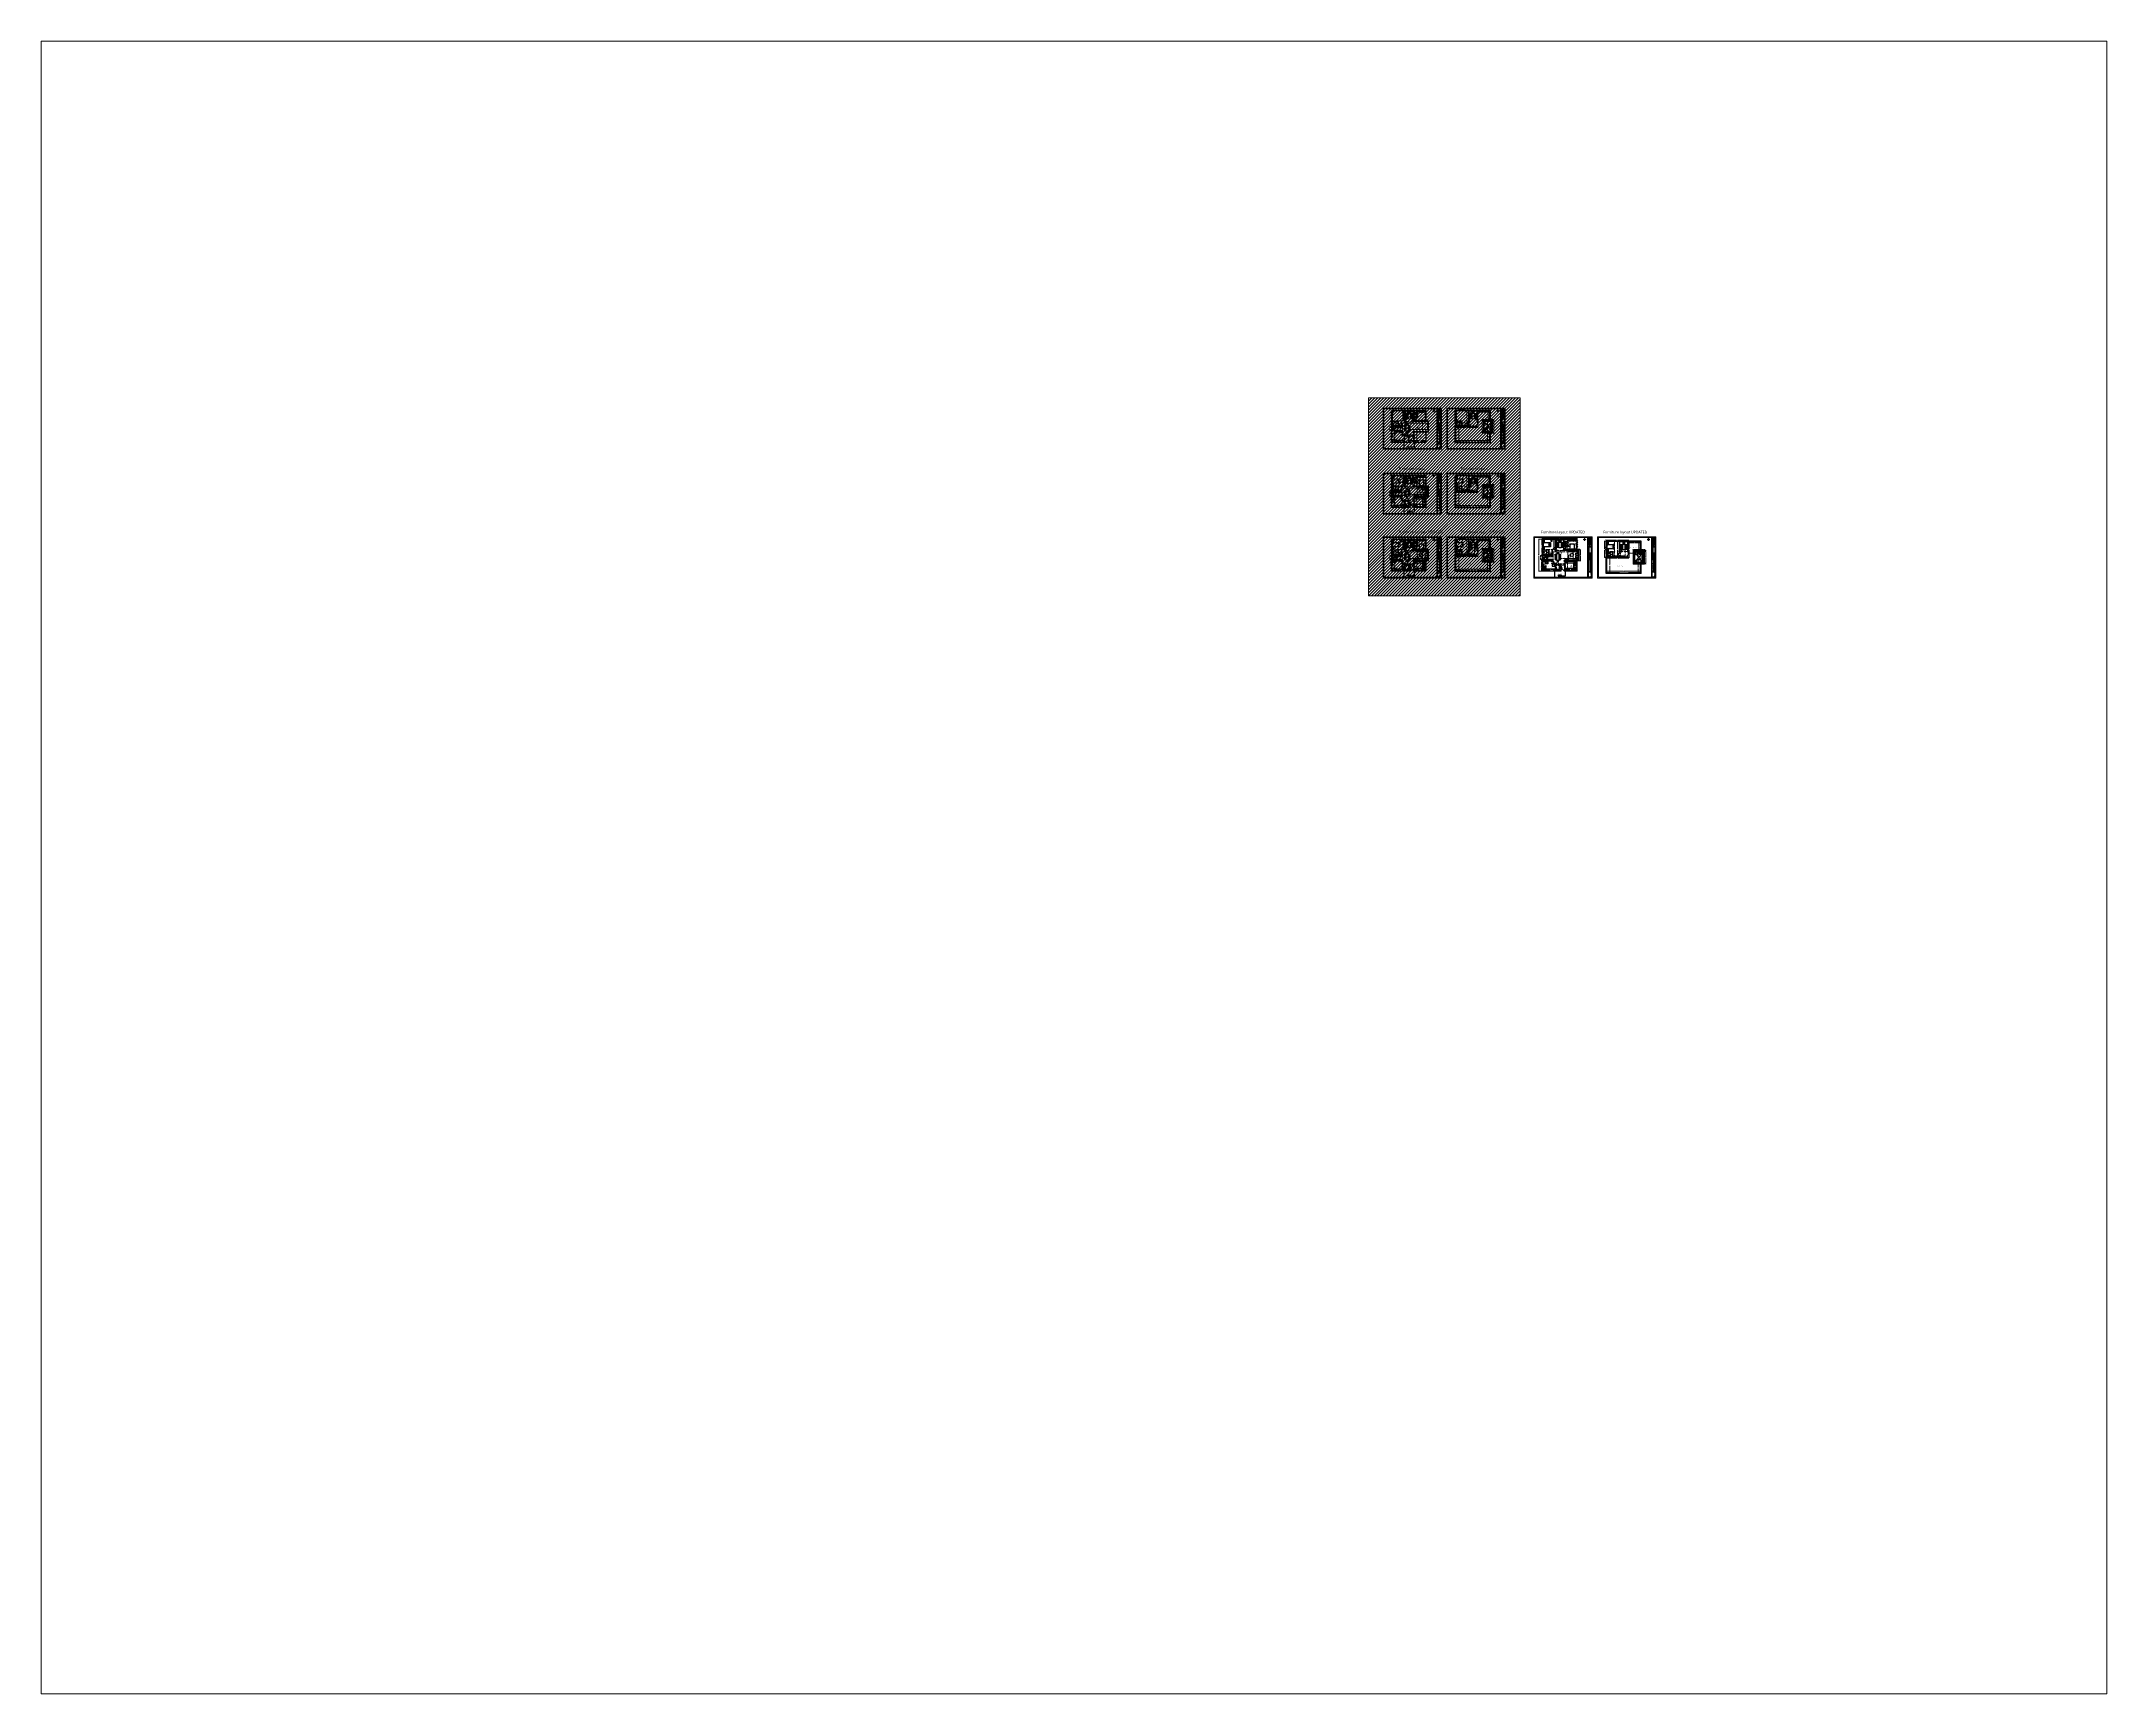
# Paper-space layout 'Layout2' of a CAD drawing. Header units: inches. Extents: x 160 to 1439, y 128 to 1151.
# The model-space entities are those that its viewports show. They can reach past a viewport. Long polylines and large blocks are cut down to what shows.
import ezdxf
from ezdxf.enums import TextEntityAlignment as Align

# ---------------------------------------------------------------- set-up
doc = ezdxf.new("R2010")
doc.units = ezdxf.units.IN
doc.header["$LTSCALE"] = 5
doc.linetypes.add('DASHED', pattern=[0.75, 0.5, -0.25])
doc.linetypes.add('HIDDEN', pattern=[0.375, 0.25, -0.125])
for name, color, linetype, lineweight in [('Balcony', 1, 'Continuous', 13), ('DIM', 5, 'Continuous', 9), ('doors', 24, 'Continuous', 9), ('Furniture-New', 217, 'Continuous', 5), ('STEP', 25, 'Continuous', 15), ('text', 7, 'Continuous', 5), ('title', 7, 'Continuous', 5), ('wall', 7, 'Continuous', 30), ('wall hatch', 252, 'Continuous', 5), ('window', 162, 'Continuous', 9)]:
    doc.layers.add(name, color=color, linetype=linetype, lineweight=lineweight)
doc.layers.add('FURNITURE', color=8, linetype='Continuous')
doc.styles.add('Cambria', font='Cambria.ttf', dxfattribs={"height": 5})
doc.styles.add('irfan', font='trebuc.ttf')
doc.styles.add('KARUN', font='arial.ttf')
doc.styles.add('OPTIMA', font='vinet.ttf')
doc.styles.add('raj', font='times.ttf')
doc.styles.add('TNR', font='trebuc.ttf')
doc.dimstyles.new('IRFAN', dxfattribs={"dimtxt": 4.5, "dimasz": 3, "dimexe": 2.5, "dimexo": 2.5, "dimgap": 0.09, "dimtad": 0, "dimdec": 1, "dimzin": 3, "dimdsep": 46, "dimlunit": 4, "dimtxsty": 'irfan', "dimblk": 'OBLIQUE', "dimcen": 2, "dimdle": 2.5, "dimclrd": 251, "dimclre": 251, "dimclrt": 7, "dimadec": 0, "dimazin": 0, "dimtm": 1e-09, "dimtfac": 1, "dimtdec": 1, "dimtofl": 0, "dimtmove": 0, "dimatfit": 3, "dimfxl": 2, "dimtolj": 1, "dimtzin": 0, "dimlwd": 0, "dimlwe": -1, "dimarcsym": 0})

# ---------------------------------------------------------------- blocks, each defined once
blk = doc.blocks.new('d2')
at = {"layer": 'doors'}
blk.add_lwpolyline([(-36, 0), (-34, 0), (-36, 0), (-36, 4), (-34, 4), (-34, 2), (-34, 2), (-34, 0), (-34, 0), (-34, 0, -0.414214), (-34, 0), (-34, 0), (-34, 0)], format="xyb", dxfattribs=at)
blk.add_lwpolyline([(-26, 26), (-3, 3), (-2, 4), (-25, 27), (-26, 26)], dxfattribs=at)
blk.add_lwpolyline([(0, 4), (-2, 4), (-2, 2), (-2, 2), (-2, 0), (-2, 0), (-2, 0, 0.414214), (-2, 0), (-2, 0), (-2, 0), (0, 0), (-2, 0), (0, 0), (0, 4)], format="xyb", close=True, dxfattribs=at)
at = {"layer": 'doors', "color": 144, "linetype": 'HIDDEN', "ltscale": 0.5}
blk.add_arc((-2, 4), 33, 120, 182.6026, dxfattribs=at)
blk = doc.blocks.new('door')
at = {"layer": 'doors', "linetype": 'Continuous'}
blk.add_line((0, 0), (0, 0), dxfattribs=at)
at = {"layer": 'doors', "xscale": -1.166666666666717, "yscale": 1.166666666666717, "zscale": 1.166666666666717, "rotation": 270}
blk.add_blockref('d2', (0, 0), dxfattribs=at)
blk = doc.blocks.new('_Oblique')
at = {"color": 0, "linetype": 'ByBlock', "lineweight": -2}
blk.add_line((-0.5, -0.5), (0.5, 0.5), dxfattribs=at)
blk = doc.blocks.new('*D6')
at = {"layer": 'Defpoints', "color": 0, "ltscale": 0.25, "transparency": 16777216}
for p in [(495, 307), (504, 307), (504, 253)]:
    blk.add_point(p, dxfattribs=at)
at = {"layer": 'DIM', "color": 251, "lineweight": 0, "ltscale": 0.25, "transparency": 16777216}
for p, q in [((495, 310), (495, 286)), ((495, 251), (495, 274))]:
    blk.add_line(p, q, dxfattribs=at)
at = {"layer": 'DIM', "color": 1, "ltscale": 0.25, "transparency": 16777216}
for p, q in [((502, 307), (492, 307)), ((502, 253), (492, 253))]:
    blk.add_line(p, q, dxfattribs=at)
at = {"layer": 'DIM', "color": 251, "lineweight": 0, "ltscale": 0.25, "transparency": 16777216, "xscale": 3, "yscale": 3, "zscale": 3}
for p, rotation in [((495, 307), 90), ((495, 253), 270)]:
    blk.add_blockref('_Oblique', p, dxfattribs=dict(at, rotation=rotation))
at = {"layer": 'DIM', "color": 1, "ltscale": 0.25, "transparency": 16777216, "insert": (495, 280), "char_height": 4.5, "attachment_point": 5, "rotation": 90, "style": 'irfan'}
blk.add_mtext('\\A1;4\'-6"', dxfattribs=at)
blk = doc.blocks.new('*D7')
at = {"layer": 'Defpoints', "color": 0, "ltscale": 0.25, "transparency": 16777216}
for p in [(167, 173), (167, 171), (215, 173)]:
    blk.add_point(p, dxfattribs=at)
at = {"layer": 'DIM', "color": 251, "lineweight": 0, "ltscale": 0.25, "transparency": 16777216}
for p, q in [((165, 171), (185, 171)), ((218, 171), (197, 171))]:
    blk.add_line(p, q, dxfattribs=at)
at = {"layer": 'DIM', "color": 1, "ltscale": 0.25, "transparency": 16777216}
for p, q in [((167, 171), (167, 168)), ((215, 171), (215, 168))]:
    blk.add_line(p, q, dxfattribs=at)
at = {"layer": 'DIM', "color": 251, "lineweight": 0, "ltscale": 0.25, "transparency": 16777216, "xscale": 3, "yscale": 3, "zscale": 3, "rotation": 180}
blk.add_blockref('_Oblique', (167, 171), dxfattribs=at)
at = {"layer": 'DIM', "color": 251, "lineweight": 0, "ltscale": 0.25, "transparency": 16777216, "xscale": 3, "yscale": 3, "zscale": 3}
blk.add_blockref('_Oblique', (215, 171), dxfattribs=at)
at = {"layer": 'DIM', "color": 1, "ltscale": 0.25, "transparency": 16777216, "insert": (191, 171), "char_height": 4.5, "attachment_point": 5, "style": 'irfan'}
blk.add_mtext('\\A1;4\'-0"', dxfattribs=at)
blk = doc.blocks.new('x-SHR_02_Second Floor_layout$0$A$C512C20E9')
for p, q in [((-178, 0), (-178, -556)), ((-178, -51, 0), (179, -51, 0)), ((-133, -64, 0), (137, -64, 0)), ((179, -556), (179, 0))]:
    blk.add_line(p, q)
for centre, radius, start, end in [((-133, -115), 51.1, 90, 150.204402), ((1, -301), 312, 235.079356, 304.906778), ((137, -115), 51.1, 34.529136, 90)]:
    blk.add_arc(centre, radius, start, end)
blk = doc.blocks.new('*D9')
at = {"layer": 'Defpoints', "color": 0, "ltscale": 0.25, "transparency": 16777216}
for p in [(1461, 603), (1461, 603), (1642, 603)]:
    blk.add_point(p, dxfattribs=at)
at = {"layer": 'DIM', "color": 251, "lineweight": 0, "ltscale": 0.25, "transparency": 16777216}
for p, q in [((1459, 603), (1544, 603)), ((1645, 603), (1559, 603))]:
    blk.add_line(p, q, dxfattribs=at)
at = {"layer": 'DIM', "color": 1, "ltscale": 0.25, "transparency": 16777216}
for p, q in [((1461, 601), (1461, 600)), ((1642, 601), (1642, 600))]:
    blk.add_line(p, q, dxfattribs=at)
at = {"layer": 'DIM', "color": 251, "lineweight": 0, "ltscale": 0.25, "transparency": 16777216, "xscale": 3, "yscale": 3, "zscale": 3, "rotation": 180}
blk.add_blockref('_Oblique', (1461, 603), dxfattribs=at)
at = {"layer": 'DIM', "color": 251, "lineweight": 0, "ltscale": 0.25, "transparency": 16777216, "xscale": 3, "yscale": 3, "zscale": 3}
blk.add_blockref('_Oblique', (1642, 603), dxfattribs=at)
at = {"layer": 'DIM', "color": 1, "ltscale": 0.25, "transparency": 16777216, "insert": (1552, 603), "char_height": 4.5, "attachment_point": 5, "style": 'irfan'}
blk.add_mtext('\\A1;15\'-1"', dxfattribs=at)
blk = doc.blocks.new('*D10')
at = {"layer": 'Defpoints', "color": 0, "ltscale": 0.25, "transparency": 16777216}
for p in [(1616, 617), (1616, 617), (1616, 472)]:
    blk.add_point(p, dxfattribs=at)
at = {"layer": 'DIM', "color": 251, "lineweight": 0, "ltscale": 0.25, "transparency": 16777216}
for p, q in [((1616, 620), (1616, 553)), ((1616, 469), (1616, 536))]:
    blk.add_line(p, q, dxfattribs=at)
at = {"layer": 'DIM', "color": 251, "lineweight": 0, "ltscale": 0.25, "transparency": 16777216, "xscale": 3, "yscale": 3, "zscale": 3}
for p, rotation in [((1616, 617), 90), ((1616, 472), 270)]:
    blk.add_blockref('_Oblique', p, dxfattribs=dict(at, rotation=rotation))
at = {"layer": 'DIM', "color": 1, "ltscale": 0.25, "transparency": 16777216, "insert": (1616, 545), "char_height": 4.5, "attachment_point": 5, "rotation": 90, "style": 'irfan'}
blk.add_mtext('\\A1;12\'-1{\\H1x;\\S1/2;}"', dxfattribs=at)
blk = doc.blocks.new('*D11')
at = {"layer": 'Defpoints', "color": 0, "ltscale": 0.25, "transparency": 16777216}
for p in [(1608, 153), (1617, 298), (1617, 153)]:
    blk.add_point(p, dxfattribs=at)
at = {"layer": 'DIM', "color": 1, "ltscale": 0.25, "transparency": 16777216}
for p, q in [((1615, 298), (1606, 298)), ((1615, 153), (1606, 153))]:
    blk.add_line(p, q, dxfattribs=at)
at = {"layer": 'DIM', "color": 251, "lineweight": 0, "ltscale": 0.25, "transparency": 16777216}
for p, q in [((1608, 300), (1608, 232)), ((1608, 150), (1608, 218))]:
    blk.add_line(p, q, dxfattribs=at)
at = {"layer": 'DIM', "color": 251, "lineweight": 0, "ltscale": 0.25, "transparency": 16777216, "xscale": 3, "yscale": 3, "zscale": 3}
for p, rotation in [((1608, 298), 90), ((1608, 153), 270)]:
    blk.add_blockref('_Oblique', p, dxfattribs=dict(at, rotation=rotation))
at = {"layer": 'DIM', "color": 1, "ltscale": 0.25, "transparency": 16777216, "insert": (1608, 225), "char_height": 4.5, "attachment_point": 5, "rotation": 90, "style": 'irfan'}
blk.add_mtext('\\A1;12\'-1"', dxfattribs=at)
blk = doc.blocks.new('*D12')
at = {"layer": 'Defpoints', "color": 0, "ltscale": 0.25, "transparency": 16777216}
for p in [(1177, 382), (1177, 153), (1179, 153)]:
    blk.add_point(p, dxfattribs=at)
at = {"layer": 'DIM', "color": 251, "lineweight": 0, "ltscale": 0.25, "transparency": 16777216}
for p, q in [((1179, 385), (1179, 276)), ((1179, 150), (1179, 259))]:
    blk.add_line(p, q, dxfattribs=at)
at = {"layer": 'DIM', "color": 1, "ltscale": 0.25, "transparency": 16777216}
for p, q in [((1179, 382), (1182, 382)), ((1179, 153), (1182, 153))]:
    blk.add_line(p, q, dxfattribs=at)
at = {"layer": 'DIM', "color": 251, "lineweight": 0, "ltscale": 0.25, "transparency": 16777216, "xscale": 3, "yscale": 3, "zscale": 3}
for p, rotation in [((1179, 382), 90), ((1179, 153), 270)]:
    blk.add_blockref('_Oblique', p, dxfattribs=dict(at, rotation=rotation))
at = {"layer": 'DIM', "color": 1, "ltscale": 0.25, "transparency": 16777216, "insert": (1179, 268), "char_height": 4.5, "attachment_point": 5, "rotation": 90, "style": 'irfan'}
blk.add_mtext('\\A1;19\'-1{\\H1x;\\S1/2;}"', dxfattribs=at)
blk = doc.blocks.new('*D13')
at = {"layer": 'Defpoints', "color": 0, "ltscale": 0.25, "transparency": 16777216}
for p in [(1135, 382), (1135, 370), (1461, 382)]:
    blk.add_point(p, dxfattribs=at)
at = {"layer": 'DIM', "color": 251, "lineweight": 0, "ltscale": 0.25, "transparency": 16777216}
for p, q in [((1132, 370), (1289, 370)), ((1464, 370), (1307, 370))]:
    blk.add_line(p, q, dxfattribs=at)
at = {"layer": 'DIM', "color": 1, "ltscale": 0.25, "transparency": 16777216}
for p, q in [((1135, 380), (1135, 367)), ((1461, 380), (1461, 367))]:
    blk.add_line(p, q, dxfattribs=at)
at = {"layer": 'DIM', "color": 251, "lineweight": 0, "ltscale": 0.25, "transparency": 16777216, "xscale": 3, "yscale": 3, "zscale": 3, "rotation": 180.0000000000001}
blk.add_blockref('_Oblique', (1135, 370), dxfattribs=at)
at = {"layer": 'DIM', "color": 251, "lineweight": 0, "ltscale": 0.25, "transparency": 16777216, "xscale": 3, "yscale": 3, "zscale": 3}
blk.add_blockref('_Oblique', (1461, 370), dxfattribs=at)
at = {"layer": 'DIM', "color": 1, "ltscale": 0.25, "transparency": 16777216, "insert": (1298, 370), "char_height": 4.5, "attachment_point": 5, "style": 'irfan'}
blk.add_mtext('\\A1;27\'-2{\\H1x;\\S1/2;}"', dxfattribs=at)
blk = doc.blocks.new('*D14')
at = {"layer": 'Defpoints', "color": 0, "ltscale": 0.25, "transparency": 16777216}
for p in [(1135, 177), (1135, 177), (1642, 177)]:
    blk.add_point(p, dxfattribs=at)
at = {"layer": 'DIM', "color": 251, "lineweight": 0, "ltscale": 0.25, "transparency": 16777216}
for p, q in [((1132, 177), (1379, 177)), ((1645, 177), (1397, 177))]:
    blk.add_line(p, q, dxfattribs=at)
at = {"layer": 'DIM', "color": 1, "ltscale": 0.25, "transparency": 16777216}
for p, q in [((1135, 179), (1135, 179)), ((1642, 179), (1642, 179))]:
    blk.add_line(p, q, dxfattribs=at)
at = {"layer": 'DIM', "color": 251, "lineweight": 0, "ltscale": 0.25, "transparency": 16777216, "xscale": 3, "yscale": 3, "zscale": 3, "rotation": 180.0000000000001}
blk.add_blockref('_Oblique', (1135, 177), dxfattribs=at)
at = {"layer": 'DIM', "color": 251, "lineweight": 0, "ltscale": 0.25, "transparency": 16777216, "xscale": 3, "yscale": 3, "zscale": 3}
blk.add_blockref('_Oblique', (1642, 177), dxfattribs=at)
at = {"layer": 'DIM', "color": 1, "ltscale": 0.25, "transparency": 16777216, "insert": (1388, 177), "char_height": 4.5, "attachment_point": 5, "style": 'irfan'}
blk.add_mtext('\\A1;42\'-3{\\H1x;\\S1/2;}"', dxfattribs=at)
blk = doc.blocks.new('*D15')
at = {"layer": 'Defpoints', "color": 0, "ltscale": 0.25, "transparency": 16777216}
for p in [(1606, 462), (1606, 307), (1607, 307)]:
    blk.add_point(p, dxfattribs=at)
at = {"layer": 'DIM', "color": 251, "lineweight": 0, "ltscale": 0.25, "transparency": 16777216}
for p, q in [((1607, 464), (1607, 395)), ((1607, 305), (1607, 374))]:
    blk.add_line(p, q, dxfattribs=at)
at = {"layer": 'DIM', "color": 1, "ltscale": 0.25, "transparency": 16777216}
for p, q in [((1609, 462), (1609, 462)), ((1609, 307), (1609, 307))]:
    blk.add_line(p, q, dxfattribs=at)
at = {"layer": 'DIM', "color": 251, "lineweight": 0, "ltscale": 0.25, "transparency": 16777216, "xscale": 3, "yscale": 3, "zscale": 3}
for p, rotation in [((1607, 462), 90), ((1607, 307), 270)]:
    blk.add_blockref('_Oblique', p, dxfattribs=dict(at, rotation=rotation))
at = {"layer": 'DIM', "color": 1, "ltscale": 0.25, "transparency": 16777216, "insert": (1607, 385), "char_height": 4.5, "attachment_point": 5, "rotation": 90, "style": 'irfan'}
blk.add_mtext('\\A1;12\'-10{\\H1x;\\S1/2;}"', dxfattribs=at)
blk = doc.blocks.new('*D16')
at = {"layer": 'Defpoints', "color": 0, "ltscale": 0.25, "transparency": 16777216}
for p in [(178, 253), (178, 253), (178, 158)]:
    blk.add_point(p, dxfattribs=at)
at = {"layer": 'DIM', "color": 251, "lineweight": 0, "ltscale": 0.25, "transparency": 16777216}
for p, q in [((178, 256), (178, 214)), ((178, 155), (178, 197))]:
    blk.add_line(p, q, dxfattribs=at)
at = {"layer": 'DIM', "color": 251, "lineweight": 0, "ltscale": 0.25, "transparency": 16777216, "xscale": 3, "yscale": 3, "zscale": 3}
for p, rotation in [((178, 253), 90), ((178, 158), 270)]:
    blk.add_blockref('_Oblique', p, dxfattribs=dict(at, rotation=rotation))
at = {"layer": 'DIM', "color": 1, "ltscale": 0.25, "transparency": 16777216, "insert": (178, 206), "char_height": 4.5, "attachment_point": 5, "rotation": 90, "style": 'irfan'}
blk.add_mtext('\\A1;7\'-11{\\H1x;\\S1/2;}"', dxfattribs=at)
blk = doc.blocks.new('*D17')
at = {"layer": 'Defpoints', "color": 0, "ltscale": 0.25, "transparency": 16777216}
for p in [(175, 320), (178, 320), (175, 262)]:
    blk.add_point(p, dxfattribs=at)
at = {"layer": 'DIM', "color": 1, "ltscale": 0.25, "transparency": 16777216}
for p, q in [((177, 320), (181, 320)), ((177, 262), (181, 262))]:
    blk.add_line(p, q, dxfattribs=at)
at = {"layer": 'DIM', "color": 251, "lineweight": 0, "ltscale": 0.25, "transparency": 16777216}
for p, q in [((178, 323), (178, 299)), ((178, 260), (178, 284))]:
    blk.add_line(p, q, dxfattribs=at)
at = {"layer": 'DIM', "color": 251, "lineweight": 0, "ltscale": 0.25, "transparency": 16777216, "xscale": 3, "yscale": 3, "zscale": 3}
for p, rotation in [((178, 320), 90), ((178, 262), 270)]:
    blk.add_blockref('_Oblique', p, dxfattribs=dict(at, rotation=rotation))
at = {"layer": 'DIM', "color": 1, "ltscale": 0.25, "transparency": 16777216, "insert": (178, 291), "char_height": 4.5, "attachment_point": 5, "rotation": 90, "style": 'irfan'}
blk.add_mtext('\\A1;4\'-10"', dxfattribs=at)
blk = doc.blocks.new('*D18')
at = {"layer": 'Defpoints', "color": 0, "ltscale": 0.25, "transparency": 16777216}
for p in [(348, 622), (340, 502), (348, 502)]:
    blk.add_point(p, dxfattribs=at)
at = {"layer": 'DIM', "color": 1, "ltscale": 0.25, "transparency": 16777216}
for p, q in [((346, 622), (338, 622)), ((346, 502), (338, 502))]:
    blk.add_line(p, q, dxfattribs=at)
at = {"layer": 'DIM', "color": 251, "lineweight": 0, "ltscale": 0.25, "transparency": 16777216}
for p, q in [((340, 625), (340, 569)), ((340, 500), (340, 555))]:
    blk.add_line(p, q, dxfattribs=at)
at = {"layer": 'DIM', "color": 251, "lineweight": 0, "ltscale": 0.25, "transparency": 16777216, "xscale": 3, "yscale": 3, "zscale": 3}
for p, rotation in [((340, 622), 90), ((340, 502), 270)]:
    blk.add_blockref('_Oblique', p, dxfattribs=dict(at, rotation=rotation))
at = {"layer": 'DIM', "color": 1, "ltscale": 0.25, "transparency": 16777216, "insert": (340, 562), "char_height": 4.5, "attachment_point": 5, "rotation": 90, "style": 'irfan'}
blk.add_mtext('\\A1;10\'-0"', dxfattribs=at)
blk = doc.blocks.new('*D19')
at = {"layer": 'Defpoints', "color": 0, "ltscale": 0.25, "transparency": 16777216}
for p in [(375, 461), (494, 461), (494, 456)]:
    blk.add_point(p, dxfattribs=at)
at = {"layer": 'DIM', "color": 251, "lineweight": 0, "ltscale": 0.25, "transparency": 16777216}
for p, q in [((373, 456), (426, 456)), ((496, 456), (443, 456))]:
    blk.add_line(p, q, dxfattribs=at)
at = {"layer": 'DIM', "color": 1, "ltscale": 0.25, "transparency": 16777216}
for p, q in [((375, 459), (375, 453)), ((494, 459), (494, 453))]:
    blk.add_line(p, q, dxfattribs=at)
at = {"layer": 'DIM', "color": 251, "lineweight": 0, "ltscale": 0.25, "transparency": 16777216, "xscale": 3, "yscale": 3, "zscale": 3, "rotation": 180}
blk.add_blockref('_Oblique', (375, 456), dxfattribs=at)
at = {"layer": 'DIM', "color": 251, "lineweight": 0, "ltscale": 0.25, "transparency": 16777216, "xscale": 3, "yscale": 3, "zscale": 3}
blk.add_blockref('_Oblique', (494, 456), dxfattribs=at)
at = {"layer": 'DIM', "color": 1, "ltscale": 0.25, "transparency": 16777216, "insert": (435, 456), "char_height": 4.5, "attachment_point": 5, "style": 'irfan'}
blk.add_mtext('\\A1;9\'-10{\\H1x;\\S1/2;}"', dxfattribs=at)
blk = doc.blocks.new('*D20')
at = {"layer": 'Defpoints', "color": 0, "ltscale": 0.25, "transparency": 16777216}
for p in [(451, 614), (494, 614), (494, 614)]:
    blk.add_point(p, dxfattribs=at)
at = {"layer": 'DIM', "color": 251, "lineweight": 0, "ltscale": 0.25, "transparency": 16777216}
for p, q in [((448, 614), (467, 614)), ((496, 614), (478, 614))]:
    blk.add_line(p, q, dxfattribs=at)
at = {"layer": 'DIM', "color": 1, "ltscale": 0.25, "transparency": 16777216}
for p, q in [((451, 612), (451, 611)), ((494, 612), (494, 611))]:
    blk.add_line(p, q, dxfattribs=at)
at = {"layer": 'DIM', "color": 251, "lineweight": 0, "ltscale": 0.25, "transparency": 16777216, "xscale": 3, "yscale": 3, "zscale": 3, "rotation": 180}
blk.add_blockref('_Oblique', (451, 614), dxfattribs=at)
at = {"layer": 'DIM', "color": 251, "lineweight": 0, "ltscale": 0.25, "transparency": 16777216, "xscale": 3, "yscale": 3, "zscale": 3}
blk.add_blockref('_Oblique', (494, 614), dxfattribs=at)
at = {"layer": 'DIM', "color": 1, "ltscale": 0.25, "transparency": 16777216, "insert": (472, 614), "char_height": 4.5, "attachment_point": 5, "style": 'irfan'}
blk.add_mtext('\\A1;3\'-7"', dxfattribs=at)
blk = doc.blocks.new('*D21')
at = {"layer": 'Defpoints', "color": 0, "ltscale": 0.25, "transparency": 16777216}
for p in [(400, 622), (400, 579), (402, 579)]:
    blk.add_point(p, dxfattribs=at)
at = {"layer": 'DIM', "color": 251, "lineweight": 0, "ltscale": 0.25, "transparency": 16777216}
for p, q in [((402, 625), (402, 608)), ((402, 576), (402, 593))]:
    blk.add_line(p, q, dxfattribs=at)
at = {"layer": 'DIM', "color": 1, "ltscale": 0.25, "transparency": 16777216}
for p, q in [((403, 622), (404, 622)), ((403, 579), (404, 579))]:
    blk.add_line(p, q, dxfattribs=at)
at = {"layer": 'DIM', "color": 251, "lineweight": 0, "ltscale": 0.25, "transparency": 16777216, "xscale": 3, "yscale": 3, "zscale": 3}
for p, rotation in [((402, 622), 90), ((402, 579), 270)]:
    blk.add_blockref('_Oblique', p, dxfattribs=dict(at, rotation=rotation))
at = {"layer": 'DIM', "color": 1, "ltscale": 0.25, "transparency": 16777216, "insert": (402, 601), "char_height": 4.5, "attachment_point": 5, "rotation": 90, "style": 'irfan'}
blk.add_mtext('\\A1;3\'-7{\\H1x;\\S1/2;}"', dxfattribs=at)
blk = doc.blocks.new('*D22')
at = {"layer": 'Defpoints', "color": 0, "ltscale": 0.25, "transparency": 16777216}
for p in [(638, 602), (638, 597), (685, 602)]:
    blk.add_point(p, dxfattribs=at)
at = {"layer": 'DIM', "color": 251, "lineweight": 0, "ltscale": 0.25, "transparency": 16777216}
for p, q in [((636, 597), (653, 597)), ((687, 597), (670, 597))]:
    blk.add_line(p, q, dxfattribs=at)
at = {"layer": 'DIM', "color": 1, "ltscale": 0.25, "transparency": 16777216}
for p, q in [((638, 600), (638, 595)), ((685, 600), (685, 595))]:
    blk.add_line(p, q, dxfattribs=at)
at = {"layer": 'DIM', "color": 251, "lineweight": 0, "ltscale": 0.25, "transparency": 16777216, "xscale": 3, "yscale": 3, "zscale": 3, "rotation": 180}
blk.add_blockref('_Oblique', (638, 597), dxfattribs=at)
at = {"layer": 'DIM', "color": 251, "lineweight": 0, "ltscale": 0.25, "transparency": 16777216, "xscale": 3, "yscale": 3, "zscale": 3}
blk.add_blockref('_Oblique', (685, 597), dxfattribs=at)
at = {"layer": 'DIM', "color": 1, "ltscale": 0.25, "transparency": 16777216, "insert": (662, 597), "char_height": 4.5, "attachment_point": 5, "style": 'irfan'}
blk.add_mtext('\\A1;3\'-10{\\H1x;\\S1/2;}"', dxfattribs=at)
blk = doc.blocks.new('*D23')
at = {"layer": 'Defpoints', "color": 0, "ltscale": 0.25, "transparency": 16777216}
for p in [(590, 602), (590, 597), (638, 602)]:
    blk.add_point(p, dxfattribs=at)
at = {"layer": 'DIM', "color": 251, "lineweight": 0, "ltscale": 0.25, "transparency": 16777216}
for p, q in [((588, 597), (608, 597)), ((641, 597), (620, 597))]:
    blk.add_line(p, q, dxfattribs=at)
at = {"layer": 'DIM', "color": 1, "ltscale": 0.25, "transparency": 16777216}
for p, q in [((590, 600), (590, 595)), ((638, 600), (638, 595))]:
    blk.add_line(p, q, dxfattribs=at)
at = {"layer": 'DIM', "color": 251, "lineweight": 0, "ltscale": 0.25, "transparency": 16777216, "xscale": 3, "yscale": 3, "zscale": 3, "rotation": 180}
blk.add_blockref('_Oblique', (590, 597), dxfattribs=at)
at = {"layer": 'DIM', "color": 251, "lineweight": 0, "ltscale": 0.25, "transparency": 16777216, "xscale": 3, "yscale": 3, "zscale": 3}
blk.add_blockref('_Oblique', (638, 597), dxfattribs=at)
at = {"layer": 'DIM', "color": 1, "ltscale": 0.25, "transparency": 16777216, "insert": (614, 597), "char_height": 4.5, "attachment_point": 5, "style": 'irfan'}
blk.add_mtext('\\A1;4\'-0"', dxfattribs=at)
blk = doc.blocks.new('*D24')
at = {"layer": 'Defpoints', "color": 0, "ltscale": 0.25, "transparency": 16777216}
for p in [(556, 602), (556, 597), (590, 602)]:
    blk.add_point(p, dxfattribs=at)
at = {"layer": 'DIM', "color": 251, "lineweight": 0, "ltscale": 0.25, "transparency": 16777216}
for p, q in [((553, 597), (564, 597)), ((593, 597), (582, 597))]:
    blk.add_line(p, q, dxfattribs=at)
at = {"layer": 'DIM', "color": 1, "ltscale": 0.25, "transparency": 16777216}
for p, q in [((556, 600), (556, 595)), ((590, 600), (590, 595))]:
    blk.add_line(p, q, dxfattribs=at)
at = {"layer": 'DIM', "color": 251, "lineweight": 0, "ltscale": 0.25, "transparency": 16777216, "xscale": 3, "yscale": 3, "zscale": 3, "rotation": 180}
blk.add_blockref('_Oblique', (556, 597), dxfattribs=at)
at = {"layer": 'DIM', "color": 251, "lineweight": 0, "ltscale": 0.25, "transparency": 16777216, "xscale": 3, "yscale": 3, "zscale": 3}
blk.add_blockref('_Oblique', (590, 597), dxfattribs=at)
at = {"layer": 'DIM', "color": 1, "ltscale": 0.25, "transparency": 16777216, "insert": (573, 597), "char_height": 4.5, "attachment_point": 5, "style": 'irfan'}
blk.add_mtext('\\A1;2\'-10{\\H1x;\\S1/2;}"', dxfattribs=at)
blk = doc.blocks.new('*D25')
at = {"layer": 'Defpoints', "color": 0, "ltscale": 0.25, "transparency": 16777216}
for p in [(375, 502), (375, 461), (383, 502)]:
    blk.add_point(p, dxfattribs=at)
at = {"layer": 'DIM', "color": 1, "ltscale": 0.25, "transparency": 16777216}
for p, q in [((378, 502), (386, 502)), ((378, 461), (386, 461))]:
    blk.add_line(p, q, dxfattribs=at)
at = {"layer": 'DIM', "color": 251, "lineweight": 0, "ltscale": 0.25, "transparency": 16777216}
for p, q in [((383, 504), (383, 489)), ((383, 459), (383, 474))]:
    blk.add_line(p, q, dxfattribs=at)
at = {"layer": 'DIM', "color": 251, "lineweight": 0, "ltscale": 0.25, "transparency": 16777216, "xscale": 3, "yscale": 3, "zscale": 3}
for p, rotation in [((383, 502), 90), ((383, 461), 270)]:
    blk.add_blockref('_Oblique', p, dxfattribs=dict(at, rotation=rotation))
at = {"layer": 'DIM', "color": 1, "ltscale": 0.25, "transparency": 16777216, "insert": (383, 482), "char_height": 4.5, "attachment_point": 5, "rotation": 90, "style": 'irfan'}
blk.add_mtext('\\A1;3\'-4{\\H1x;\\S1/2;}"', dxfattribs=at)
blk = doc.blocks.new('*D26')
at = {"layer": 'Defpoints', "color": 0, "ltscale": 0.25, "transparency": 16777216}
for p in [(380, 622), (383, 622), (375, 502)]:
    blk.add_point(p, dxfattribs=at)
at = {"layer": 'DIM', "color": 251, "lineweight": 0, "ltscale": 0.25, "transparency": 16777216}
for p, q in [((383, 625), (383, 571)), ((383, 499), (383, 553))]:
    blk.add_line(p, q, dxfattribs=at)
at = {"layer": 'DIM', "color": 1, "ltscale": 0.25, "transparency": 16777216}
for p, q in [((383, 622), (386, 622)), ((378, 502), (386, 502))]:
    blk.add_line(p, q, dxfattribs=at)
at = {"layer": 'DIM', "color": 251, "lineweight": 0, "ltscale": 0.25, "transparency": 16777216, "xscale": 3, "yscale": 3, "zscale": 3}
for p, rotation in [((383, 622), 90), ((383, 502), 270)]:
    blk.add_blockref('_Oblique', p, dxfattribs=dict(at, rotation=rotation))
at = {"layer": 'DIM', "color": 1, "ltscale": 0.25, "transparency": 16777216, "insert": (383, 562), "char_height": 4.5, "attachment_point": 5, "rotation": 90, "style": 'irfan'}
blk.add_mtext('\\A1;10\'-0{\\H1x;\\S1/2;}"', dxfattribs=at)
blk = doc.blocks.new('*D27')
at = {"layer": 'Defpoints', "color": 0, "transparency": 16777216}
for p in [(322, 430), (322, 364), (333, 364)]:
    blk.add_point(p, dxfattribs=at)
at = {"layer": 'DIM', "color": 1, "ltscale": 0.25, "transparency": 16777216}
for p, q in [((325, 430), (335, 430)), ((325, 364), (335, 364))]:
    blk.add_line(p, q, dxfattribs=at)
at = {"layer": 'DIM', "color": 251, "lineweight": 0, "ltscale": 0.25, "transparency": 16777216}
for p, q in [((333, 433), (333, 403)), ((333, 362), (333, 392))]:
    blk.add_line(p, q, dxfattribs=at)
at = {"layer": 'DIM', "color": 251, "linetype": 'ByBlock', "lineweight": 0, "transparency": 16777216, "xscale": 3, "yscale": 3, "zscale": 3}
for p, rotation in [((333, 430), 89.99999999999606), ((333, 364), 269.999999999996)]:
    blk.add_blockref('_Oblique', p, dxfattribs=dict(at, rotation=rotation))
at = {"layer": 'DIM', "color": 1, "ltscale": 0.25, "transparency": 16777216, "insert": (333, 397), "char_height": 4.5, "attachment_point": 5, "rotation": 90, "style": 'irfan'}
blk.add_mtext('\\A1;5\'-6"', dxfattribs=at)
blk = doc.blocks.new('*D28')
at = {"layer": 'Defpoints', "color": 0, "ltscale": 0.25, "transparency": 16777216}
for p in [(322, 364), (322, 325), (333, 325)]:
    blk.add_point(p, dxfattribs=at)
at = {"layer": 'DIM', "color": 1, "ltscale": 0.25, "transparency": 16777216}
for p, q in [((325, 364), (335, 364)), ((325, 325), (335, 325))]:
    blk.add_line(p, q, dxfattribs=at)
at = {"layer": 'DIM', "color": 251, "lineweight": 0, "ltscale": 0.25, "transparency": 16777216}
for p, q in [((333, 367), (333, 350)), ((333, 323), (333, 339))]:
    blk.add_line(p, q, dxfattribs=at)
at = {"layer": 'DIM', "color": 251, "lineweight": 0, "ltscale": 0.25, "transparency": 16777216, "xscale": 3, "yscale": 3, "zscale": 3}
for p, rotation in [((333, 364), 90), ((333, 325), 270)]:
    blk.add_blockref('_Oblique', p, dxfattribs=dict(at, rotation=rotation))
at = {"layer": 'DIM', "color": 1, "ltscale": 0.25, "transparency": 16777216, "insert": (333, 345), "char_height": 4.5, "attachment_point": 5, "rotation": 90, "style": 'irfan'}
blk.add_mtext('\\A1;3\'-3"', dxfattribs=at)
blk = doc.blocks.new('*D29')
at = {"layer": 'Defpoints', "color": 0, "ltscale": 0.25, "transparency": 16777216}
for p in [(322, 325), (322, 262), (333, 262)]:
    blk.add_point(p, dxfattribs=at)
at = {"layer": 'DIM', "color": 1, "ltscale": 0.25, "transparency": 16777216}
for p, q in [((325, 325), (335, 325)), ((325, 262), (335, 262))]:
    blk.add_line(p, q, dxfattribs=at)
at = {"layer": 'DIM', "color": 251, "lineweight": 0, "ltscale": 0.25, "transparency": 16777216}
for p, q in [((333, 328), (333, 299)), ((333, 260), (333, 288))]:
    blk.add_line(p, q, dxfattribs=at)
at = {"layer": 'DIM', "color": 251, "lineweight": 0, "ltscale": 0.25, "transparency": 16777216, "xscale": 3, "yscale": 3, "zscale": 3}
for p, rotation in [((333, 325), 90), ((333, 262), 270)]:
    blk.add_blockref('_Oblique', p, dxfattribs=dict(at, rotation=rotation))
at = {"layer": 'DIM', "color": 1, "ltscale": 0.25, "transparency": 16777216, "insert": (333, 294), "char_height": 4.5, "attachment_point": 5, "rotation": 90, "style": 'irfan'}
blk.add_mtext('\\A1;5\'-3"', dxfattribs=at)
blk = doc.blocks.new('*D30')
at = {"layer": 'Defpoints', "color": 0, "ltscale": 0.25, "transparency": 16777216}
for p in [(221, 312), (317, 313), (317, 312)]:
    blk.add_point(p, dxfattribs=at)
at = {"layer": 'DIM', "color": 251, "lineweight": 0, "ltscale": 0.25, "transparency": 16777216}
for p, q in [((218, 313), (262, 313)), ((320, 313), (276, 313))]:
    blk.add_line(p, q, dxfattribs=at)
at = {"layer": 'DIM', "color": 1, "ltscale": 0.25, "transparency": 16777216}
for p, q in [((221, 314), (221, 315)), ((317, 314), (317, 315))]:
    blk.add_line(p, q, dxfattribs=at)
at = {"layer": 'DIM', "color": 251, "lineweight": 0, "ltscale": 0.25, "transparency": 16777216, "xscale": 3, "yscale": 3, "zscale": 3, "rotation": 180}
blk.add_blockref('_Oblique', (221, 313), dxfattribs=at)
at = {"layer": 'DIM', "color": 251, "lineweight": 0, "ltscale": 0.25, "transparency": 16777216, "xscale": 3, "yscale": 3, "zscale": 3}
blk.add_blockref('_Oblique', (317, 313), dxfattribs=at)
at = {"layer": 'DIM', "color": 1, "ltscale": 0.25, "transparency": 16777216, "insert": (269, 313), "char_height": 4.5, "attachment_point": 5, "style": 'irfan'}
blk.add_mtext('\\A1;8\'-0{\\H1x;\\S1/2;}"', dxfattribs=at)
blk = doc.blocks.new('*D31')
at = {"layer": 'Defpoints', "color": 0, "ltscale": 0.25, "transparency": 16777216}
for p in [(272, 466), (317, 471), (317, 466)]:
    blk.add_point(p, dxfattribs=at)
at = {"layer": 'DIM', "color": 251, "lineweight": 0, "ltscale": 0.25, "transparency": 16777216}
for p, q in [((270, 471), (289, 471)), ((320, 471), (300, 471))]:
    blk.add_line(p, q, dxfattribs=at)
at = {"layer": 'DIM', "color": 1, "ltscale": 0.25, "transparency": 16777216}
for p, q in [((272, 469), (272, 474)), ((317, 469), (317, 474))]:
    blk.add_line(p, q, dxfattribs=at)
at = {"layer": 'DIM', "color": 251, "lineweight": 0, "ltscale": 0.25, "transparency": 16777216, "xscale": 3, "yscale": 3, "zscale": 3, "rotation": 180}
blk.add_blockref('_Oblique', (272, 471), dxfattribs=at)
at = {"layer": 'DIM', "color": 251, "lineweight": 0, "ltscale": 0.25, "transparency": 16777216, "xscale": 3, "yscale": 3, "zscale": 3}
blk.add_blockref('_Oblique', (317, 471), dxfattribs=at)
at = {"layer": 'DIM', "color": 1, "ltscale": 0.25, "transparency": 16777216, "insert": (295, 471), "char_height": 4.5, "attachment_point": 5, "style": 'irfan'}
blk.add_mtext('\\A1;3\'-9"', dxfattribs=at)
blk = doc.blocks.new('*D32')
at = {"layer": 'Defpoints', "color": 0, "ltscale": 0.25, "transparency": 16777216}
for p in [(312, 387), (317, 466), (317, 387)]:
    blk.add_point(p, dxfattribs=at)
at = {"layer": 'DIM', "color": 1, "ltscale": 0.25, "transparency": 16777216}
for p, q in [((315, 466), (309, 466)), ((315, 387), (309, 387))]:
    blk.add_line(p, q, dxfattribs=at)
at = {"layer": 'DIM', "color": 251, "lineweight": 0, "ltscale": 0.25, "transparency": 16777216}
for p, q in [((312, 469), (312, 433)), ((312, 385), (312, 421))]:
    blk.add_line(p, q, dxfattribs=at)
at = {"layer": 'DIM', "color": 251, "lineweight": 0, "ltscale": 0.25, "transparency": 16777216, "xscale": 3, "yscale": 3, "zscale": 3}
for p, rotation in [((312, 466), 90), ((312, 387), 270)]:
    blk.add_blockref('_Oblique', p, dxfattribs=dict(at, rotation=rotation))
at = {"layer": 'DIM', "color": 1, "ltscale": 0.25, "transparency": 16777216, "insert": (312, 427), "char_height": 4.5, "attachment_point": 5, "rotation": 90, "style": 'irfan'}
blk.add_mtext('\\A1;6\'-7"', dxfattribs=at)
blk = doc.blocks.new('*D33')
at = {"layer": 'Defpoints', "color": 0, "ltscale": 0.25, "transparency": 16777216}
for p in [(235, 471), (235, 466), (272, 466)]:
    blk.add_point(p, dxfattribs=at)
at = {"layer": 'DIM', "color": 251, "lineweight": 0, "ltscale": 0.25, "transparency": 16777216}
for p, q in [((233, 471), (248, 471)), ((275, 471), (259, 471))]:
    blk.add_line(p, q, dxfattribs=at)
at = {"layer": 'DIM', "color": 1, "ltscale": 0.25, "transparency": 16777216}
for p, q in [((235, 469), (235, 474)), ((272, 469), (272, 474))]:
    blk.add_line(p, q, dxfattribs=at)
at = {"layer": 'DIM', "color": 251, "lineweight": 0, "ltscale": 0.25, "transparency": 16777216, "xscale": 3, "yscale": 3, "zscale": 3, "rotation": 180.0000000000003}
blk.add_blockref('_Oblique', (235, 471), dxfattribs=at)
at = {"layer": 'DIM', "color": 251, "lineweight": 0, "ltscale": 0.25, "transparency": 16777216, "xscale": 3, "yscale": 3, "zscale": 3}
blk.add_blockref('_Oblique', (272, 471), dxfattribs=at)
at = {"layer": 'DIM', "color": 1, "ltscale": 0.25, "transparency": 16777216, "insert": (254, 471), "char_height": 4.5, "attachment_point": 5, "style": 'irfan'}
blk.add_mtext('\\A1;3\'-1"', dxfattribs=at)
blk = doc.blocks.new('*D34')
at = {"layer": 'Defpoints', "color": 0, "ltscale": 0.25, "transparency": 16777216}
for p in [(205, 471), (205, 466), (235, 466)]:
    blk.add_point(p, dxfattribs=at)
at = {"layer": 'DIM', "color": 251, "lineweight": 0, "ltscale": 0.25, "transparency": 16777216}
for p, q in [((203, 471), (214, 471)), ((238, 471), (226, 471))]:
    blk.add_line(p, q, dxfattribs=at)
at = {"layer": 'DIM', "color": 1, "ltscale": 0.25, "transparency": 16777216}
for p, q in [((205, 469), (205, 474)), ((235, 469), (235, 474))]:
    blk.add_line(p, q, dxfattribs=at)
at = {"layer": 'DIM', "color": 251, "lineweight": 0, "ltscale": 0.25, "transparency": 16777216, "xscale": 3, "yscale": 3, "zscale": 3, "rotation": 180.0000000000003}
blk.add_blockref('_Oblique', (205, 471), dxfattribs=at)
at = {"layer": 'DIM', "color": 251, "lineweight": 0, "ltscale": 0.25, "transparency": 16777216, "xscale": 3, "yscale": 3, "zscale": 3}
blk.add_blockref('_Oblique', (235, 471), dxfattribs=at)
at = {"layer": 'DIM', "color": 1, "ltscale": 0.25, "transparency": 16777216, "insert": (220, 471), "char_height": 4.5, "attachment_point": 5, "style": 'irfan'}
blk.add_mtext('\\A1;2\'-6"', dxfattribs=at)
blk = doc.blocks.new('*D35')
at = {"layer": 'Defpoints', "color": 0, "ltscale": 0.25, "transparency": 16777216}
for p in [(172, 471), (172, 466), (205, 466)]:
    blk.add_point(p, dxfattribs=at)
at = {"layer": 'DIM', "color": 251, "lineweight": 0, "ltscale": 0.25, "transparency": 16777216}
for p, q in [((170, 471), (183, 471)), ((208, 471), (195, 471))]:
    blk.add_line(p, q, dxfattribs=at)
at = {"layer": 'DIM', "color": 1, "ltscale": 0.25, "transparency": 16777216}
for p, q in [((172, 469), (172, 474)), ((205, 469), (205, 474))]:
    blk.add_line(p, q, dxfattribs=at)
at = {"layer": 'DIM', "color": 251, "lineweight": 0, "ltscale": 0.25, "transparency": 16777216, "xscale": 3, "yscale": 3, "zscale": 3, "rotation": 180.0000000000003}
blk.add_blockref('_Oblique', (172, 471), dxfattribs=at)
at = {"layer": 'DIM', "color": 251, "lineweight": 0, "ltscale": 0.25, "transparency": 16777216, "xscale": 3, "yscale": 3, "zscale": 3}
blk.add_blockref('_Oblique', (205, 471), dxfattribs=at)
at = {"layer": 'DIM', "color": 1, "ltscale": 0.25, "transparency": 16777216, "insert": (189, 471), "char_height": 4.5, "attachment_point": 5, "style": 'irfan'}
blk.add_mtext('\\A1;2\'-9"', dxfattribs=at)
blk = doc.blocks.new('*D36')
at = {"layer": 'Defpoints', "color": 0, "ltscale": 0.25, "transparency": 16777216}
for p in [(543, 516), (543, 466), (544, 466)]:
    blk.add_point(p, dxfattribs=at)
at = {"layer": 'DIM', "color": 251, "lineweight": 0, "ltscale": 0.25, "transparency": 16777216}
for p, q in [((544, 519), (544, 497)), ((544, 464), (544, 485))]:
    blk.add_line(p, q, dxfattribs=at)
at = {"layer": 'DIM', "color": 1, "ltscale": 0.25, "transparency": 16777216}
for p, q in [((545, 516), (546, 516)), ((545, 466), (546, 466))]:
    blk.add_line(p, q, dxfattribs=at)
at = {"layer": 'DIM', "color": 251, "lineweight": 0, "ltscale": 0.25, "transparency": 16777216, "xscale": 3, "yscale": 3, "zscale": 3}
for p, rotation in [((544, 516), 90), ((544, 466), 270)]:
    blk.add_blockref('_Oblique', p, dxfattribs=dict(at, rotation=rotation))
at = {"layer": 'DIM', "color": 1, "ltscale": 0.25, "transparency": 16777216, "insert": (544, 491), "char_height": 4.5, "attachment_point": 5, "rotation": 90, "style": 'irfan'}
blk.add_mtext('\\A1;4\'-2"', dxfattribs=at)
blk = doc.blocks.new('*D37')
at = {"layer": 'Defpoints', "color": 0, "ltscale": 0.25, "transparency": 16777216}
for p in [(504, 480), (685, 483), (685, 480)]:
    blk.add_point(p, dxfattribs=at)
at = {"layer": 'DIM', "color": 251, "lineweight": 0, "ltscale": 0.25, "transparency": 16777216}
for p, q in [((501, 483), (587, 483)), ((687, 483), (601, 483))]:
    blk.add_line(p, q, dxfattribs=at)
at = {"layer": 'DIM', "color": 1, "ltscale": 0.25, "transparency": 16777216}
for p, q in [((504, 483), (504, 486)), ((685, 483), (685, 486))]:
    blk.add_line(p, q, dxfattribs=at)
at = {"layer": 'DIM', "color": 251, "lineweight": 0, "ltscale": 0.25, "transparency": 16777216, "xscale": 3, "yscale": 3, "zscale": 3, "rotation": 180}
blk.add_blockref('_Oblique', (504, 483), dxfattribs=at)
at = {"layer": 'DIM', "color": 251, "lineweight": 0, "ltscale": 0.25, "transparency": 16777216, "xscale": 3, "yscale": 3, "zscale": 3}
blk.add_blockref('_Oblique', (685, 483), dxfattribs=at)
at = {"layer": 'DIM', "color": 1, "ltscale": 0.25, "transparency": 16777216, "insert": (594, 483), "char_height": 4.5, "attachment_point": 5, "style": 'irfan'}
blk.add_mtext('\\A1;15\'-1"', dxfattribs=at)
blk = doc.blocks.new('*D38')
at = {"layer": 'Defpoints', "color": 0, "ltscale": 0.25, "transparency": 16777216}
for p in [(556, 541), (556, 516), (565, 541)]:
    blk.add_point(p, dxfattribs=at)
at = {"layer": 'DIM', "color": 1, "ltscale": 0.25, "transparency": 16777216}
for p, q in [((558, 541), (567, 541)), ((558, 516), (567, 516))]:
    blk.add_line(p, q, dxfattribs=at)
at = {"layer": 'DIM', "color": 251, "lineweight": 0, "ltscale": 0.25, "transparency": 16777216}
for p, q in [((565, 543), (565, 536)), ((565, 514), (565, 521))]:
    blk.add_line(p, q, dxfattribs=at)
at = {"layer": 'DIM', "color": 251, "lineweight": 0, "ltscale": 0.25, "transparency": 16777216, "xscale": 3, "yscale": 3, "zscale": 3}
for p, rotation in [((565, 541), 90), ((565, 516), 270)]:
    blk.add_blockref('_Oblique', p, dxfattribs=dict(at, rotation=rotation))
at = {"layer": 'DIM', "color": 1, "ltscale": 0.25, "transparency": 16777216, "insert": (565, 529), "char_height": 4.5, "attachment_point": 5, "rotation": 90, "style": 'irfan'}
blk.add_mtext('\\A1;2\'-0{\\H1x;\\S1/2;}"', dxfattribs=at)
blk = doc.blocks.new('*D39')
at = {"layer": 'Defpoints', "color": 0, "ltscale": 0.25, "transparency": 16777216}
for p in [(556, 571), (556, 541), (565, 571)]:
    blk.add_point(p, dxfattribs=at)
at = {"layer": 'DIM', "color": 1, "ltscale": 0.25, "transparency": 16777216}
for p, q in [((558, 571), (567, 571)), ((558, 541), (567, 541))]:
    blk.add_line(p, q, dxfattribs=at)
at = {"layer": 'DIM', "color": 251, "lineweight": 0, "ltscale": 0.25, "transparency": 16777216}
for p, q in [((565, 573), (565, 562)), ((565, 538), (565, 550))]:
    blk.add_line(p, q, dxfattribs=at)
at = {"layer": 'DIM', "color": 251, "lineweight": 0, "ltscale": 0.25, "transparency": 16777216, "xscale": 3, "yscale": 3, "zscale": 3}
for p, rotation in [((565, 571), 90), ((565, 541), 270)]:
    blk.add_blockref('_Oblique', p, dxfattribs=dict(at, rotation=rotation))
at = {"layer": 'DIM', "color": 1, "ltscale": 0.25, "transparency": 16777216, "insert": (565, 556), "char_height": 4.5, "attachment_point": 5, "rotation": 90, "style": 'irfan'}
blk.add_mtext('\\A1;2\'-6"', dxfattribs=at)
blk = doc.blocks.new('*D40')
at = {"layer": 'Defpoints', "color": 0, "ltscale": 0.25, "transparency": 16777216}
for p in [(487, 480), (494, 480), (494, 462)]:
    blk.add_point(p, dxfattribs=at)
at = {"layer": 'DIM', "color": 1, "ltscale": 0.25, "transparency": 16777216}
for p, q in [((491, 480), (485, 480)), ((491, 462), (485, 462))]:
    blk.add_line(p, q, dxfattribs=at)
at = {"layer": 'DIM', "color": 251, "lineweight": 0, "ltscale": 0.25, "transparency": 16777216}
for p, q in [((487, 483), (487, 478)), ((487, 459), (487, 464))]:
    blk.add_line(p, q, dxfattribs=at)
at = {"layer": 'DIM', "color": 251, "lineweight": 0, "ltscale": 0.25, "transparency": 16777216, "xscale": 3, "yscale": 3, "zscale": 3}
for p, rotation in [((487, 480), 90), ((487, 462), 270)]:
    blk.add_blockref('_Oblique', p, dxfattribs=dict(at, rotation=rotation))
at = {"layer": 'DIM', "color": 1, "ltscale": 0.25, "transparency": 16777216, "insert": (487, 471), "char_height": 4.5, "attachment_point": 5, "rotation": 90, "style": 'irfan'}
blk.add_mtext('\\A1;1\'-6{\\H1x;\\S1/2;}"', dxfattribs=at)
blk = doc.blocks.new('*D41')
at = {"layer": 'Defpoints', "color": 0, "ltscale": 0.25, "transparency": 16777216}
for p in [(487, 516), (494, 516), (494, 480)]:
    blk.add_point(p, dxfattribs=at)
at = {"layer": 'DIM', "color": 1, "ltscale": 0.25, "transparency": 16777216}
for p, q in [((491, 516), (485, 516)), ((491, 480), (485, 480))]:
    blk.add_line(p, q, dxfattribs=at)
at = {"layer": 'DIM', "color": 251, "lineweight": 0, "ltscale": 0.25, "transparency": 16777216}
for p, q in [((487, 519), (487, 504)), ((487, 478), (487, 493))]:
    blk.add_line(p, q, dxfattribs=at)
at = {"layer": 'DIM', "color": 251, "lineweight": 0, "ltscale": 0.25, "transparency": 16777216, "xscale": 3, "yscale": 3, "zscale": 3}
for p, rotation in [((487, 516), 90), ((487, 480), 270)]:
    blk.add_blockref('_Oblique', p, dxfattribs=dict(at, rotation=rotation))
at = {"layer": 'DIM', "color": 1, "ltscale": 0.25, "transparency": 16777216, "insert": (487, 498), "char_height": 4.5, "attachment_point": 5, "rotation": 90, "style": 'irfan'}
blk.add_mtext('\\A1;3\'-0"', dxfattribs=at)
blk = doc.blocks.new('*D42')
at = {"layer": 'Defpoints', "color": 0, "ltscale": 0.25, "transparency": 16777216}
for p in [(509, 175), (685, 175), (685, 175)]:
    blk.add_point(p, dxfattribs=at)
at = {"layer": 'DIM', "color": 251, "lineweight": 0, "ltscale": 0.25, "transparency": 16777216}
for p, q in [((507, 175), (588, 175)), ((687, 175), (606, 175))]:
    blk.add_line(p, q, dxfattribs=at)
at = {"layer": 'DIM', "color": 251, "lineweight": 0, "ltscale": 0.25, "transparency": 16777216, "xscale": 3, "yscale": 3, "zscale": 3, "rotation": 180}
blk.add_blockref('_Oblique', (509, 175), dxfattribs=at)
at = {"layer": 'DIM', "color": 251, "lineweight": 0, "ltscale": 0.25, "transparency": 16777216, "xscale": 3, "yscale": 3, "zscale": 3}
blk.add_blockref('_Oblique', (685, 175), dxfattribs=at)
at = {"layer": 'DIM', "color": 1, "ltscale": 0.25, "transparency": 16777216, "insert": (597, 175), "char_height": 4.5, "attachment_point": 5, "style": 'irfan'}
blk.add_mtext('\\A1;14\'-7{\\H1x;\\S1/2;}"', dxfattribs=at)
blk = doc.blocks.new('*D43')
at = {"layer": 'Defpoints', "color": 0, "ltscale": 0.25, "transparency": 16777216}
for p in [(546, 153), (548, 303), (548, 153)]:
    blk.add_point(p, dxfattribs=at)
at = {"layer": 'DIM', "color": 1, "ltscale": 0.25, "transparency": 16777216}
for p, q in [((545, 303), (543, 303)), ((545, 153), (543, 153))]:
    blk.add_line(p, q, dxfattribs=at)
at = {"layer": 'DIM', "color": 251, "lineweight": 0, "ltscale": 0.25, "transparency": 16777216}
for p, q in [((546, 305), (546, 235)), ((546, 150), (546, 221))]:
    blk.add_line(p, q, dxfattribs=at)
at = {"layer": 'DIM', "color": 251, "lineweight": 0, "ltscale": 0.25, "transparency": 16777216, "xscale": 3, "yscale": 3, "zscale": 3}
for p, rotation in [((546, 303), 90), ((546, 153), 270)]:
    blk.add_blockref('_Oblique', p, dxfattribs=dict(at, rotation=rotation))
at = {"layer": 'DIM', "color": 1, "ltscale": 0.25, "transparency": 16777216, "insert": (546, 228), "char_height": 4.5, "attachment_point": 5, "rotation": 90, "style": 'irfan'}
blk.add_mtext('\\A1;12\'-6"', dxfattribs=at)
blk = doc.blocks.new('*D44')
at = {"layer": 'Defpoints', "color": 0, "ltscale": 0.25, "transparency": 16777216}
for p in [(644, 158), (685, 165), (685, 158)]:
    blk.add_point(p, dxfattribs=at)
at = {"layer": 'DIM', "color": 251, "lineweight": 0, "ltscale": 0.25, "transparency": 16777216}
for p, q in [((642, 165), (657, 165)), ((687, 165), (672, 165))]:
    blk.add_line(p, q, dxfattribs=at)
at = {"layer": 'DIM', "color": 1, "ltscale": 0.25, "transparency": 16777216}
for p, q in [((644, 160), (644, 168)), ((685, 160), (685, 168))]:
    blk.add_line(p, q, dxfattribs=at)
at = {"layer": 'DIM', "color": 251, "lineweight": 0, "ltscale": 0.25, "transparency": 16777216, "xscale": 3, "yscale": 3, "zscale": 3, "rotation": 180}
blk.add_blockref('_Oblique', (644, 165), dxfattribs=at)
at = {"layer": 'DIM', "color": 251, "lineweight": 0, "ltscale": 0.25, "transparency": 16777216, "xscale": 3, "yscale": 3, "zscale": 3}
blk.add_blockref('_Oblique', (685, 165), dxfattribs=at)
at = {"layer": 'DIM', "color": 1, "ltscale": 0.25, "transparency": 16777216, "insert": (665, 165), "char_height": 4.5, "attachment_point": 5, "style": 'irfan'}
blk.add_mtext('\\A1;3\'-4{\\H1x;\\S1/2;}"', dxfattribs=at)
blk = doc.blocks.new('*D45')
at = {"layer": 'Defpoints', "color": 0, "ltscale": 0.25, "transparency": 16777216}
for p in [(378, 260), (378, 253), (420, 253)]:
    blk.add_point(p, dxfattribs=at)
at = {"layer": 'DIM', "color": 251, "lineweight": 0, "ltscale": 0.25, "transparency": 16777216}
for p, q in [((376, 260), (394, 260)), ((423, 260), (405, 260))]:
    blk.add_line(p, q, dxfattribs=at)
at = {"layer": 'DIM', "color": 1, "ltscale": 0.25, "transparency": 16777216}
for p, q in [((378, 256), (378, 263)), ((420, 256), (420, 263))]:
    blk.add_line(p, q, dxfattribs=at)
at = {"layer": 'DIM', "color": 251, "lineweight": 0, "ltscale": 0.25, "transparency": 16777216, "xscale": 3, "yscale": 3, "zscale": 3, "rotation": 180}
blk.add_blockref('_Oblique', (378, 260), dxfattribs=at)
at = {"layer": 'DIM', "color": 251, "lineweight": 0, "ltscale": 0.25, "transparency": 16777216, "xscale": 3, "yscale": 3, "zscale": 3}
blk.add_blockref('_Oblique', (420, 260), dxfattribs=at)
at = {"layer": 'DIM', "color": 1, "ltscale": 0.25, "transparency": 16777216, "insert": (399, 260), "char_height": 4.5, "attachment_point": 5, "style": 'irfan'}
blk.add_mtext('\\A1;3\'-6"', dxfattribs=at)
blk = doc.blocks.new('*D46')
at = {"layer": 'Defpoints', "color": 0, "ltscale": 0.25, "transparency": 16777216}
for p in [(448, 253), (499, 260), (499, 253)]:
    blk.add_point(p, dxfattribs=at)
at = {"layer": 'DIM', "color": 251, "lineweight": 0, "ltscale": 0.25, "transparency": 16777216}
for p, q in [((445, 260), (466, 260)), ((502, 260), (481, 260))]:
    blk.add_line(p, q, dxfattribs=at)
at = {"layer": 'DIM', "color": 1, "ltscale": 0.25, "transparency": 16777216}
for p, q in [((448, 256), (448, 263)), ((499, 256), (499, 263))]:
    blk.add_line(p, q, dxfattribs=at)
at = {"layer": 'DIM', "color": 251, "lineweight": 0, "ltscale": 0.25, "transparency": 16777216, "xscale": 3, "yscale": 3, "zscale": 3, "rotation": 180}
blk.add_blockref('_Oblique', (448, 260), dxfattribs=at)
at = {"layer": 'DIM', "color": 251, "lineweight": 0, "ltscale": 0.25, "transparency": 16777216, "xscale": 3, "yscale": 3, "zscale": 3}
blk.add_blockref('_Oblique', (499, 260), dxfattribs=at)
at = {"layer": 'DIM', "color": 1, "ltscale": 0.25, "transparency": 16777216, "insert": (474, 260), "char_height": 4.5, "attachment_point": 5, "style": 'irfan'}
blk.add_mtext('\\A1;4\'-3{\\H1x;\\S1/2;}"', dxfattribs=at)
blk = doc.blocks.new('*D47')
at = {"layer": 'Defpoints', "color": 0, "ltscale": 0.25, "transparency": 16777216}
for p in [(369, 262), (369, 253), (374, 253)]:
    blk.add_point(p, dxfattribs=at)
at = {"layer": 'DIM', "color": 1, "ltscale": 0.25, "transparency": 16777216}
for p, q in [((372, 262), (376, 262)), ((372, 253), (376, 253))]:
    blk.add_line(p, q, dxfattribs=at)
at = {"layer": 'DIM', "color": 251, "lineweight": 0, "ltscale": 0.25, "transparency": 16777216}
for p, q in [((374, 265), (374, 260)), ((374, 251), (374, 255))]:
    blk.add_line(p, q, dxfattribs=at)
at = {"layer": 'DIM', "color": 251, "lineweight": 0, "ltscale": 0.25, "transparency": 16777216, "xscale": 3, "yscale": 3, "zscale": 3}
for p, rotation in [((374, 262), 90), ((374, 253), 270)]:
    blk.add_blockref('_Oblique', p, dxfattribs=dict(at, rotation=rotation))
at = {"layer": 'DIM', "color": 1, "ltscale": 0.25, "transparency": 16777216, "insert": (374, 258), "char_height": 4.5, "attachment_point": 5, "rotation": 90, "style": 'irfan'}
blk.add_mtext('\\A1;9"', dxfattribs=at)
blk = doc.blocks.new('*D48')
at = {"layer": 'Defpoints', "color": 0, "ltscale": 0.25, "transparency": 16777216}
for p in [(322, 436), (322, 422), (717, 422)]:
    blk.add_point(p, dxfattribs=at)
at = {"layer": 'DIM', "color": 251, "lineweight": 0, "ltscale": 0.25, "transparency": 16777216}
for p, q in [((320, 436), (511, 436)), ((720, 436), (529, 436))]:
    blk.add_line(p, q, dxfattribs=at)
at = {"layer": 'DIM', "color": 1, "ltscale": 0.25, "transparency": 16777216}
for p, q in [((322, 425), (322, 438)), ((717, 425), (717, 438))]:
    blk.add_line(p, q, dxfattribs=at)
at = {"layer": 'DIM', "color": 251, "lineweight": 0, "ltscale": 0.25, "transparency": 16777216, "xscale": 3, "yscale": 3, "zscale": 3, "rotation": 180.0000000000001}
blk.add_blockref('_Oblique', (322, 436), dxfattribs=at)
at = {"layer": 'DIM', "color": 251, "lineweight": 0, "ltscale": 0.25, "transparency": 16777216, "xscale": 3, "yscale": 3, "zscale": 3}
blk.add_blockref('_Oblique', (717, 436), dxfattribs=at)
at = {"layer": 'DIM', "color": 1, "ltscale": 0.25, "transparency": 16777216, "insert": (520, 436), "char_height": 4.5, "attachment_point": 5, "style": 'irfan'}
blk.add_mtext('\\A1;32\'-11"', dxfattribs=at)
blk = doc.blocks.new('*D49')
at = {"layer": 'Defpoints', "color": 0, "ltscale": 0.25, "transparency": 16777216}
for p in [(708, 426), (717, 426), (717, 344)]:
    blk.add_point(p, dxfattribs=at)
at = {"layer": 'DIM', "color": 1, "ltscale": 0.25, "transparency": 16777216}
for p, q in [((715, 426), (705, 426)), ((715, 344), (705, 344))]:
    blk.add_line(p, q, dxfattribs=at)
at = {"layer": 'DIM', "color": 251, "lineweight": 0, "ltscale": 0.25, "transparency": 16777216}
for p, q in [((708, 428), (708, 392)), ((708, 341), (708, 377))]:
    blk.add_line(p, q, dxfattribs=at)
at = {"layer": 'DIM', "color": 251, "lineweight": 0, "ltscale": 0.25, "transparency": 16777216, "xscale": 3, "yscale": 3, "zscale": 3}
for p, rotation in [((708, 426), 90), ((708, 344), 270)]:
    blk.add_blockref('_Oblique', p, dxfattribs=dict(at, rotation=rotation))
at = {"layer": 'DIM', "color": 1, "ltscale": 0.25, "transparency": 16777216, "insert": (708, 385), "char_height": 4.5, "attachment_point": 5, "rotation": 90, "style": 'irfan'}
blk.add_mtext('\\A1;6\'-10"', dxfattribs=at)
blk = doc.blocks.new('*D50')
at = {"layer": 'Defpoints', "color": 0, "ltscale": 0.25, "transparency": 16777216}
for p in [(675, 548), (680, 548), (680, 477)]:
    blk.add_point(p, dxfattribs=at)
at = {"layer": 'DIM', "color": 1, "ltscale": 0.25, "transparency": 16777216}
for p, q in [((678, 548), (672, 548)), ((678, 477), (672, 477))]:
    blk.add_line(p, q, dxfattribs=at)
at = {"layer": 'DIM', "color": 251, "lineweight": 0, "ltscale": 0.25, "transparency": 16777216}
for p, q in [((675, 550), (675, 521)), ((675, 475), (675, 504))]:
    blk.add_line(p, q, dxfattribs=at)
at = {"layer": 'DIM', "color": 251, "lineweight": 0, "ltscale": 0.25, "transparency": 16777216, "xscale": 3, "yscale": 3, "zscale": 3}
for p, rotation in [((675, 548), 90), ((675, 477), 270)]:
    blk.add_blockref('_Oblique', p, dxfattribs=dict(at, rotation=rotation))
at = {"layer": 'DIM', "color": 1, "ltscale": 0.25, "transparency": 16777216, "insert": (675, 513), "char_height": 4.5, "attachment_point": 5, "rotation": 90, "style": 'irfan'}
blk.add_mtext('\\A1;5\'-10{\\H1x;\\S1/2;}"', dxfattribs=at)
blk = doc.blocks.new('*D51')
at = {"layer": 'Defpoints', "color": 0, "ltscale": 0.25, "transparency": 16777216}
for p in [(675, 567), (679, 567), (680, 548)]:
    blk.add_point(p, dxfattribs=at)
at = {"layer": 'DIM', "color": 1, "ltscale": 0.25, "transparency": 16777216}
for p, q in [((676, 567), (672, 567)), ((678, 548), (672, 548))]:
    blk.add_line(p, q, dxfattribs=at)
at = {"layer": 'DIM', "color": 251, "lineweight": 0, "ltscale": 0.25, "transparency": 16777216}
for p, q in [((675, 569), (675, 563)), ((675, 545), (675, 552))]:
    blk.add_line(p, q, dxfattribs=at)
at = {"layer": 'DIM', "color": 251, "lineweight": 0, "ltscale": 0.25, "transparency": 16777216, "xscale": 3, "yscale": 3, "zscale": 3}
for p, rotation in [((675, 567), 90), ((675, 548), 270)]:
    blk.add_blockref('_Oblique', p, dxfattribs=dict(at, rotation=rotation))
at = {"layer": 'DIM', "color": 1, "ltscale": 0.25, "transparency": 16777216, "insert": (675, 557), "char_height": 4.5, "attachment_point": 5, "rotation": 90, "style": 'irfan'}
blk.add_mtext('\\A1;1\'-7"', dxfattribs=at)
blk = doc.blocks.new('*D52')
at = {"layer": 'Defpoints', "color": 0, "ltscale": 0.25, "transparency": 16777216}
for p in [(178, 622), (178, 566), (190, 566)]:
    blk.add_point(p, dxfattribs=at)
at = {"layer": 'DIM', "color": 1, "ltscale": 0.25, "transparency": 16777216}
for p, q in [((181, 622), (193, 622)), ((181, 566), (193, 566))]:
    blk.add_line(p, q, dxfattribs=at)
at = {"layer": 'DIM', "color": 251, "lineweight": 0, "ltscale": 0.25, "transparency": 16777216}
for p, q in [((190, 625), (190, 600)), ((190, 564), (190, 588))]:
    blk.add_line(p, q, dxfattribs=at)
at = {"layer": 'DIM', "color": 251, "lineweight": 0, "ltscale": 0.25, "transparency": 16777216, "xscale": 3, "yscale": 3, "zscale": 3}
for p, rotation in [((190, 622), 90), ((190, 566), 270)]:
    blk.add_blockref('_Oblique', p, dxfattribs=dict(at, rotation=rotation))
at = {"layer": 'DIM', "color": 1, "ltscale": 0.25, "transparency": 16777216, "insert": (190, 594), "char_height": 4.5, "attachment_point": 5, "rotation": 90, "style": 'irfan'}
blk.add_mtext('\\A1;4\'-8"', dxfattribs=at)
blk = doc.blocks.new('*D53')
at = {"layer": 'Defpoints', "color": 0, "ltscale": 0.25, "transparency": 16777216}
for p in [(1306, 622), (1298, 387), (1305, 387)]:
    blk.add_point(p, dxfattribs=at)
at = {"layer": 'DIM', "color": 1, "ltscale": 0.25, "transparency": 16777216}
for p, q in [((1303, 622), (1295, 622)), ((1303, 387), (1295, 387))]:
    blk.add_line(p, q, dxfattribs=at)
at = {"layer": 'DIM', "color": 251, "lineweight": 0, "ltscale": 0.25, "transparency": 16777216}
for p, q in [((1298, 625), (1298, 512)), ((1298, 385), (1298, 498))]:
    blk.add_line(p, q, dxfattribs=at)
at = {"layer": 'DIM', "color": 251, "lineweight": 0, "ltscale": 0.25, "transparency": 16777216, "xscale": 3, "yscale": 3, "zscale": 3}
for p, rotation in [((1298, 622), 89.93904706606553), ((1298, 387), 269.9390470660655)]:
    blk.add_blockref('_Oblique', p, dxfattribs=dict(at, rotation=rotation))
at = {"layer": 'DIM', "color": 1, "ltscale": 0.25, "transparency": 16777216, "insert": (1298, 505), "char_height": 4.5, "attachment_point": 5, "rotation": 89.939, "style": 'irfan'}
blk.add_mtext('\\A1;19\'-7"', dxfattribs=at)
blk = doc.blocks.new('*D54')
at = {"layer": 'Defpoints', "color": 0, "ltscale": 0.25, "transparency": 16777216}
for p in [(1163, 471), (1163, 466), (1193, 466)]:
    blk.add_point(p, dxfattribs=at)
at = {"layer": 'DIM', "color": 251, "lineweight": 0, "ltscale": 0.25, "transparency": 16777216}
for p, q in [((1160, 471), (1172, 471)), ((1195, 471), (1183, 471))]:
    blk.add_line(p, q, dxfattribs=at)
at = {"layer": 'DIM', "color": 1, "ltscale": 0.25, "transparency": 16777216}
for p, q in [((1163, 469), (1163, 474)), ((1193, 469), (1193, 474))]:
    blk.add_line(p, q, dxfattribs=at)
at = {"layer": 'DIM', "color": 251, "lineweight": 0, "ltscale": 0.25, "transparency": 16777216, "xscale": 3, "yscale": 3, "zscale": 3, "rotation": 180.0000000000002}
blk.add_blockref('_Oblique', (1163, 471), dxfattribs=at)
at = {"layer": 'DIM', "color": 251, "lineweight": 0, "ltscale": 0.25, "transparency": 16777216, "xscale": 3, "yscale": 3, "zscale": 3}
blk.add_blockref('_Oblique', (1193, 471), dxfattribs=at)
at = {"layer": 'DIM', "color": 1, "ltscale": 0.25, "transparency": 16777216, "insert": (1178, 471), "char_height": 4.5, "attachment_point": 5, "style": 'irfan'}
blk.add_mtext('\\A1;2\'-6"', dxfattribs=at)
blk = doc.blocks.new('*D55')
at = {"layer": 'Defpoints', "color": 0, "ltscale": 0.25, "transparency": 16777216}
for p in [(1130, 471), (1130, 466), (1163, 466)]:
    blk.add_point(p, dxfattribs=at)
at = {"layer": 'DIM', "color": 251, "lineweight": 0, "ltscale": 0.25, "transparency": 16777216}
for p, q in [((1127, 471), (1140, 471)), ((1165, 471), (1152, 471))]:
    blk.add_line(p, q, dxfattribs=at)
at = {"layer": 'DIM', "color": 1, "ltscale": 0.25, "transparency": 16777216}
for p, q in [((1130, 469), (1130, 474)), ((1163, 469), (1163, 474))]:
    blk.add_line(p, q, dxfattribs=at)
at = {"layer": 'DIM', "color": 251, "lineweight": 0, "ltscale": 0.25, "transparency": 16777216, "xscale": 3, "yscale": 3, "zscale": 3, "rotation": 180.0000000000002}
blk.add_blockref('_Oblique', (1130, 471), dxfattribs=at)
at = {"layer": 'DIM', "color": 251, "lineweight": 0, "ltscale": 0.25, "transparency": 16777216, "xscale": 3, "yscale": 3, "zscale": 3}
blk.add_blockref('_Oblique', (1163, 471), dxfattribs=at)
at = {"layer": 'DIM', "color": 1, "ltscale": 0.25, "transparency": 16777216, "insert": (1146, 471), "char_height": 4.5, "attachment_point": 5, "style": 'irfan'}
blk.add_mtext('\\A1;2\'-9"', dxfattribs=at)
blk = doc.blocks.new('*D56')
at = {"layer": 'Defpoints', "color": 0, "ltscale": 0.25, "transparency": 16777216}
for p in [(1136, 622), (1136, 566), (1148, 566)]:
    blk.add_point(p, dxfattribs=at)
at = {"layer": 'DIM', "color": 1, "ltscale": 0.25, "transparency": 16777216}
for p, q in [((1138, 622), (1150, 622)), ((1138, 566), (1150, 566))]:
    blk.add_line(p, q, dxfattribs=at)
at = {"layer": 'DIM', "color": 251, "lineweight": 0, "ltscale": 0.25, "transparency": 16777216}
for p, q in [((1148, 625), (1148, 600)), ((1148, 564), (1148, 588))]:
    blk.add_line(p, q, dxfattribs=at)
at = {"layer": 'DIM', "color": 251, "lineweight": 0, "ltscale": 0.25, "transparency": 16777216, "xscale": 3, "yscale": 3, "zscale": 3}
for p, rotation in [((1148, 622), 90), ((1148, 566), 270)]:
    blk.add_blockref('_Oblique', p, dxfattribs=dict(at, rotation=rotation))
at = {"layer": 'DIM', "color": 1, "ltscale": 0.25, "transparency": 16777216, "insert": (1148, 594), "char_height": 4.5, "attachment_point": 5, "rotation": 90, "style": 'irfan'}
blk.add_mtext('\\A1;4\'-8"', dxfattribs=at)
blk = doc.blocks.new('*D57')
at = {"layer": 'Defpoints', "color": 0, "ltscale": 0.25, "transparency": 16777216}
for p in [(1333, 502), (1333, 462), (1341, 502)]:
    blk.add_point(p, dxfattribs=at)
at = {"layer": 'DIM', "color": 1, "ltscale": 0.25, "transparency": 16777216}
for p, q in [((1335, 502), (1344, 502)), ((1335, 462), (1344, 462))]:
    blk.add_line(p, q, dxfattribs=at)
at = {"layer": 'DIM', "color": 251, "lineweight": 0, "ltscale": 0.25, "transparency": 16777216}
for p, q in [((1341, 504), (1341, 487)), ((1341, 459), (1341, 476))]:
    blk.add_line(p, q, dxfattribs=at)
at = {"layer": 'DIM', "color": 251, "lineweight": 0, "ltscale": 0.25, "transparency": 16777216, "xscale": 3, "yscale": 3, "zscale": 3}
for p, rotation in [((1341, 502), 90), ((1341, 462), 270)]:
    blk.add_blockref('_Oblique', p, dxfattribs=dict(at, rotation=rotation))
at = {"layer": 'DIM', "color": 1, "ltscale": 0.25, "transparency": 16777216, "insert": (1341, 482), "char_height": 4.5, "attachment_point": 5, "rotation": 90, "style": 'irfan'}
blk.add_mtext('\\A1;3\'-4"', dxfattribs=at)
blk = doc.blocks.new('*D58')
at = {"layer": 'Defpoints', "color": 0, "ltscale": 0.25, "transparency": 16777216}
for p in [(1269, 467), (1275, 467), (1275, 387)]:
    blk.add_point(p, dxfattribs=at)
at = {"layer": 'DIM', "color": 1, "ltscale": 0.25, "transparency": 16777216}
for p, q in [((1272, 467), (1266, 467)), ((1272, 387), (1266, 387))]:
    blk.add_line(p, q, dxfattribs=at)
at = {"layer": 'DIM', "color": 251, "lineweight": 0, "ltscale": 0.25, "transparency": 16777216}
for p, q in [((1269, 469), (1269, 434)), ((1269, 385), (1269, 420))]:
    blk.add_line(p, q, dxfattribs=at)
at = {"layer": 'DIM', "color": 251, "lineweight": 0, "ltscale": 0.25, "transparency": 16777216, "xscale": 3, "yscale": 3, "zscale": 3}
for p, rotation in [((1269, 467), 90), ((1269, 387), 270)]:
    blk.add_blockref('_Oblique', p, dxfattribs=dict(at, rotation=rotation))
at = {"layer": 'DIM', "color": 1, "ltscale": 0.25, "transparency": 16777216, "insert": (1269, 427), "char_height": 4.5, "attachment_point": 5, "rotation": 90, "style": 'irfan'}
blk.add_mtext('\\A1;6\'-7{\\H1x;\\S1/2;}"', dxfattribs=at)
blk = doc.blocks.new('*D59')
at = {"layer": 'Defpoints', "color": 0, "ltscale": 0.25, "transparency": 16777216}
for p in [(1331, 387), (1403, 394), (1403, 387)]:
    blk.add_point(p, dxfattribs=at)
at = {"layer": 'DIM', "color": 251, "lineweight": 0, "ltscale": 0.25, "transparency": 16777216}
for p, q in [((1329, 394), (1361, 394)), ((1406, 394), (1373, 394))]:
    blk.add_line(p, q, dxfattribs=at)
at = {"layer": 'DIM', "color": 1, "ltscale": 0.25, "transparency": 16777216}
for p, q in [((1331, 390), (1331, 396)), ((1403, 390), (1403, 396))]:
    blk.add_line(p, q, dxfattribs=at)
at = {"layer": 'DIM', "color": 251, "lineweight": 0, "ltscale": 0.25, "transparency": 16777216, "xscale": 3, "yscale": 3, "zscale": 3, "rotation": 180}
blk.add_blockref('_Oblique', (1331, 394), dxfattribs=at)
at = {"layer": 'DIM', "color": 251, "lineweight": 0, "ltscale": 0.25, "transparency": 16777216, "xscale": 3, "yscale": 3, "zscale": 3}
blk.add_blockref('_Oblique', (1403, 394), dxfattribs=at)
at = {"layer": 'DIM', "color": 1, "ltscale": 0.25, "transparency": 16777216, "insert": (1367, 394), "char_height": 4.5, "attachment_point": 5, "style": 'irfan'}
blk.add_mtext('\\A1;6\'-0"', dxfattribs=at)
blk = doc.blocks.new('*D60')
at = {"layer": 'Defpoints', "color": 0, "ltscale": 0.25, "transparency": 16777216}
for p in [(1119, 541), (1127, 541), (1127, 493)]:
    blk.add_point(p, dxfattribs=at)
at = {"layer": 'DIM', "color": 1, "ltscale": 0.25, "transparency": 16777216}
for p, q in [((1124, 541), (1116, 541)), ((1124, 493), (1116, 493))]:
    blk.add_line(p, q, dxfattribs=at)
at = {"layer": 'DIM', "color": 251, "lineweight": 0, "ltscale": 0.25, "transparency": 16777216}
for p, q in [((1119, 544), (1119, 523)), ((1119, 491), (1119, 511))]:
    blk.add_line(p, q, dxfattribs=at)
at = {"layer": 'DIM', "color": 251, "lineweight": 0, "ltscale": 0.25, "transparency": 16777216, "xscale": 3, "yscale": 3, "zscale": 3}
for p, rotation in [((1119, 541), 90), ((1119, 493), 270)]:
    blk.add_blockref('_Oblique', p, dxfattribs=dict(at, rotation=rotation))
at = {"layer": 'DIM', "color": 1, "ltscale": 0.25, "transparency": 16777216, "insert": (1119, 517), "char_height": 4.5, "attachment_point": 5, "rotation": 90, "style": 'irfan'}
blk.add_mtext('\\A1;4\'-0"', dxfattribs=at)
blk = doc.blocks.new('*D61')
at = {"layer": 'Defpoints', "color": 0, "ltscale": 0.25, "transparency": 16777216}
for p in [(1182, 637), (1182, 625), (1254, 625)]:
    blk.add_point(p, dxfattribs=at)
at = {"layer": 'DIM', "color": 251, "lineweight": 0, "ltscale": 0.25, "transparency": 16777216}
for p, q in [((1179, 637), (1212, 637)), ((1256, 637), (1223, 637))]:
    blk.add_line(p, q, dxfattribs=at)
at = {"layer": 'DIM', "color": 1, "ltscale": 0.25, "transparency": 16777216}
for p, q in [((1182, 627), (1182, 639)), ((1254, 627), (1254, 639))]:
    blk.add_line(p, q, dxfattribs=at)
at = {"layer": 'DIM', "color": 251, "lineweight": 0, "ltscale": 0.25, "transparency": 16777216, "xscale": 3, "yscale": 3, "zscale": 3, "rotation": 180}
blk.add_blockref('_Oblique', (1182, 637), dxfattribs=at)
at = {"layer": 'DIM', "color": 251, "lineweight": 0, "ltscale": 0.25, "transparency": 16777216, "xscale": 3, "yscale": 3, "zscale": 3}
blk.add_blockref('_Oblique', (1254, 637), dxfattribs=at)
at = {"layer": 'DIM', "color": 1, "ltscale": 0.25, "transparency": 16777216, "insert": (1218, 637), "char_height": 4.5, "attachment_point": 5, "style": 'irfan'}
blk.add_mtext('\\A1;6\'-0"', dxfattribs=at)
blk = doc.blocks.new('Chair - Rocking')
at = {"linetype": 'Continuous'}
for p, q in [((-9, -7.5), (-12, -18.49999)), ((-10.36644, -20.64523), (-10.5, -21.49999)), ((-8, -4.5), (-10, -1.5)), ((-9, -22.49999), (-9.5, -26.49999)), ((0, -22.49999), (-9.5, -22.49999)), ((-9.5, -26.49999), (-8, -26.49999)), ((-7, -7.5), (-9, -7.5)), ((-9, -18.49999), (-7, -7.5)), ((-8.23428, -6.99939), (-8.3093, -7.47958)), ((-8.23041, -7), (8.23915, -7)), ((-8, -26.49999), (-7.5, -22.49999)), ((-7.5, -4.5), (-7, -7)), ((-6.5, -7), (-7.02225, -4.43)), ((-4.5, -7), (-4.96674, -4.19951)), ((-4, -7), (-4.40532, -4.16272)), ((-1.5, -4.05012), (-1.5, -7)), ((-1, -7), (-1, -4.05012)), ((0, -22.49999), (9.5, -22.49999)), ((1, -7), (1, -4.04655)), ((1.5, -4.05012), (1.5, -7)), ((4, -7), (4.40187, -4.18694)), ((4.5, -7), (4.96761, -4.19437)), ((6.5, -7), (7, -4.4057)), ((7.5, -4.5), (7, -7)), ((7, -7.5), (9, -7.5)), ((9, -18.49999), (7, -7.5)), ((8, -26.49999), (7.5, -22.49999)), ((8, -4.5), (10, -1.5)), ((9.5, -26.49999), (8, -26.49999)), ((8.31071, -7.48854), (8.23449, -7.00073)), ((9, -7.5), (12, -18.49999)), ((9, -22.49999), (9.5, -26.49999)), ((10.5, -21.49999), (10.3575, -20.58798))]:
    blk.add_line(p, q, dxfattribs=at)
for centre, radius, start, end in [((0, -34.08333), 34.08333, 72.93847, 107.0615), ((-10.5, -18.99999), 1.58114, 161.5651, 18.43495), ((-9.5, -21.49999), 1, 180, 270), ((0, -68.25004), 64.25, 93.92211, 97.15267), ((0, -68.25004), 64.25, 82.84733, 93.92211), ((10.5, -18.99999), 1.58114, 161.5651, 18.43495), ((9.5, -21.49999), 1, 270, 0)]:
    blk.add_arc(centre, radius, start, end, dxfattribs=at)
blk = doc.blocks.new('*D64')
at = {"layer": 'Defpoints', "color": 0, "transparency": 16777216}
for p in [(375, 461), (393, 424), (402, 433)]:
    blk.add_point(p, dxfattribs=at)
at = {"layer": 'DIM', "color": 251, "ltscale": 0.25, "transparency": 16777216}
for p, q in [((373, 460), (364, 451)), ((401, 431), (391, 423))]:
    blk.add_line(p, q, dxfattribs=at)
at = {"layer": 'DIM', "color": 251, "lineweight": 0, "ltscale": 0.25, "transparency": 16777216}
for p, q in [((364, 454), (376, 443)), ((395, 423), (384, 434))]:
    blk.add_line(p, q, dxfattribs=at)
at = {"layer": 'DIM', "color": 251, "linetype": 'ByBlock', "lineweight": 0, "transparency": 16777216, "xscale": 3, "yscale": 3, "zscale": 3}
for p, rotation in [((366, 453), 133.9490432139864), ((393, 424), 313.9490432139864)]:
    blk.add_blockref('_Oblique', p, dxfattribs=dict(at, rotation=rotation))
at = {"layer": 'DIM', "color": 7, "ltscale": 0.25, "transparency": 16777216, "insert": (380, 438), "char_height": 4.5, "attachment_point": 5, "rotation": 313.949, "style": 'irfan'}
blk.add_mtext('\\A1;3\'-3"', dxfattribs=at)
blk = doc.blocks.new('*D65')
at = {"layer": 'Defpoints', "color": 0, "lineweight": -2, "ltscale": 0.25, "transparency": 16777216}
blk.add_point((369, 262), dxfattribs=at)
blk.add_point((369, 262), dxfattribs=at)
at = {"layer": 'Defpoints', "color": 0, "transparency": 16777216}
blk.add_point((402, 290), dxfattribs=at)
at = {"layer": 'DIM', "color": 251, "lineweight": 0, "ltscale": 0.25, "transparency": 16777216}
for p, q in [((367, 261), (380, 272)), ((404, 292), (391, 281))]:
    blk.add_line(p, q, dxfattribs=at)
at = {"layer": 'DIM', "color": 251, "ltscale": 0.25, "transparency": 16777216}
for p, q in [((371, 260), (371, 260)), ((404, 288), (404, 288))]:
    blk.add_line(p, q, dxfattribs=at)
at = {"layer": 'DIM', "color": 251, "linetype": 'ByBlock', "lineweight": 0, "transparency": 16777216, "xscale": 3, "yscale": 3, "zscale": 3}
for p, rotation in [((369, 262), 220.1735495686546), ((402, 290), 40.17354956865456)]:
    blk.add_blockref('_Oblique', p, dxfattribs=dict(at, rotation=rotation))
at = {"layer": 'DIM', "color": 7, "ltscale": 0.25, "transparency": 16777216, "insert": (386, 276), "char_height": 4.5, "attachment_point": 5, "rotation": 40.1735, "style": 'irfan'}
blk.add_mtext('\\A1;3\'-7{\\H1.000000x;\\S1/2;}"', dxfattribs=at)
blk = doc.blocks.new('*D66')
at = {"layer": 'Defpoints', "color": 0, "ltscale": 0.25, "transparency": 16777216}
for p in [(322, 392), (322, 391), (358, 392)]:
    blk.add_point(p, dxfattribs=at)
at = {"layer": 'DIM', "color": 251, "lineweight": 0, "ltscale": 0.25, "transparency": 16777216}
for p, q in [((320, 392), (335, 392)), ((361, 392), (346, 392))]:
    blk.add_line(p, q, dxfattribs=at)
at = {"layer": 'DIM', "color": 251, "ltscale": 0.25, "transparency": 16777216}
blk.add_line((322, 394), (322, 394), dxfattribs=at)
at = {"layer": 'DIM', "color": 251, "lineweight": 0, "ltscale": 0.25, "transparency": 16777216, "xscale": 3, "yscale": 3, "zscale": 3, "rotation": 180}
blk.add_blockref('_Oblique', (322, 392), dxfattribs=at)
at = {"layer": 'DIM', "color": 251, "lineweight": 0, "ltscale": 0.25, "transparency": 16777216, "xscale": 3, "yscale": 3, "zscale": 3}
blk.add_blockref('_Oblique', (358, 392), dxfattribs=at)
at = {"layer": 'DIM', "color": 7, "ltscale": 0.25, "transparency": 16777216, "insert": (340, 392), "char_height": 4.5, "attachment_point": 5, "style": 'irfan'}
blk.add_mtext('\\A1;3\'-0"', dxfattribs=at)
blk = doc.blocks.new('*D67')
at = {"layer": 'Defpoints', "color": 0, "ltscale": 0.25, "transparency": 16777216}
for p in [(1328, 445), (1333, 462), (1341, 445)]:
    blk.add_point(p, dxfattribs=at)
at = {"layer": 'DIM', "color": 1, "ltscale": 0.25, "transparency": 16777216}
for p, q in [((1331, 445), (1344, 445)), ((1335, 462), (1344, 462))]:
    blk.add_line(p, q, dxfattribs=at)
at = {"layer": 'DIM', "color": 251, "lineweight": 0, "ltscale": 0.25, "transparency": 16777216}
for p, q in [((1341, 464), (1341, 461)), ((1341, 443), (1341, 447))]:
    blk.add_line(p, q, dxfattribs=at)
at = {"layer": 'DIM', "color": 251, "lineweight": 0, "ltscale": 0.25, "transparency": 16777216, "xscale": 3, "yscale": 3, "zscale": 3}
for p, rotation in [((1341, 462), 90), ((1341, 445), 270)]:
    blk.add_blockref('_Oblique', p, dxfattribs=dict(at, rotation=rotation))
at = {"layer": 'DIM', "color": 1, "ltscale": 0.25, "transparency": 16777216, "insert": (1341, 454), "char_height": 4.5, "attachment_point": 5, "rotation": 90, "style": 'irfan'}
blk.add_mtext('\\A1;1\'-4{\\H1x;\\S1/2;}"', dxfattribs=at)
blk = doc.blocks.new('*D68')
at = {"layer": 'Defpoints', "color": 0, "ltscale": 0.25, "transparency": 16777216}
for p in [(1328, 445), (1328, 409), (1341, 409)]:
    blk.add_point(p, dxfattribs=at)
at = {"layer": 'DIM', "color": 1, "ltscale": 0.25, "transparency": 16777216}
for p, q in [((1331, 445), (1344, 445)), ((1331, 409), (1344, 409))]:
    blk.add_line(p, q, dxfattribs=at)
at = {"layer": 'DIM', "color": 251, "lineweight": 0, "ltscale": 0.25, "transparency": 16777216}
for p, q in [((1341, 448), (1341, 433)), ((1341, 407), (1341, 422))]:
    blk.add_line(p, q, dxfattribs=at)
at = {"layer": 'DIM', "color": 251, "lineweight": 0, "ltscale": 0.25, "transparency": 16777216, "xscale": 3, "yscale": 3, "zscale": 3}
for p, rotation in [((1341, 445), 90), ((1341, 409), 270)]:
    blk.add_blockref('_Oblique', p, dxfattribs=dict(at, rotation=rotation))
at = {"layer": 'DIM', "color": 1, "ltscale": 0.25, "transparency": 16777216, "insert": (1341, 427), "char_height": 4.5, "attachment_point": 5, "rotation": 90, "style": 'irfan'}
blk.add_mtext('\\A1;3\'-0"', dxfattribs=at)
blk = doc.blocks.new('*D69')
at = {"layer": 'Defpoints', "color": 0, "ltscale": 0.25, "transparency": 16777216}
for p in [(1328, 409), (1331, 387), (1341, 387)]:
    blk.add_point(p, dxfattribs=at)
at = {"layer": 'DIM', "color": 1, "ltscale": 0.25, "transparency": 16777216}
for p, q in [((1331, 409), (1344, 409)), ((1334, 387), (1344, 387))]:
    blk.add_line(p, q, dxfattribs=at)
at = {"layer": 'DIM', "color": 251, "lineweight": 0, "ltscale": 0.25, "transparency": 16777216}
for p, q in [((1341, 412), (1341, 405)), ((1341, 385), (1341, 391))]:
    blk.add_line(p, q, dxfattribs=at)
at = {"layer": 'DIM', "color": 251, "lineweight": 0, "ltscale": 0.25, "transparency": 16777216, "xscale": 3, "yscale": 3, "zscale": 3}
for p, rotation in [((1341, 409), 90), ((1341, 387), 270)]:
    blk.add_blockref('_Oblique', p, dxfattribs=dict(at, rotation=rotation))
at = {"layer": 'DIM', "color": 1, "ltscale": 0.25, "transparency": 16777216, "insert": (1341, 398), "char_height": 4.5, "attachment_point": 5, "rotation": 90, "style": 'irfan'}
blk.add_mtext('\\A1;1\'-10"', dxfattribs=at)
blk = doc.blocks.new('*D70')
at = {"layer": 'Defpoints', "color": 0, "ltscale": 0.25, "transparency": 16777216}
for p in [(1583, 462), (1675, 480), (1675, 462)]:
    blk.add_point(p, dxfattribs=at)
at = {"layer": 'wall hatch', "color": 251, "lineweight": 0, "ltscale": 0.25, "transparency": 16777216}
for p, q in [((1580, 480), (1623, 480)), ((1677, 480), (1634, 480))]:
    blk.add_line(p, q, dxfattribs=at)
at = {"layer": 'wall hatch', "color": 251, "ltscale": 0.25, "transparency": 16777216}
for p, q in [((1583, 464), (1583, 483)), ((1675, 464), (1675, 483))]:
    blk.add_line(p, q, dxfattribs=at)
at = {"layer": 'wall hatch', "color": 251, "lineweight": 0, "ltscale": 0.25, "transparency": 16777216, "xscale": 3, "yscale": 3, "zscale": 3, "rotation": 180}
blk.add_blockref('_Oblique', (1583, 480), dxfattribs=at)
at = {"layer": 'wall hatch', "color": 251, "lineweight": 0, "ltscale": 0.25, "transparency": 16777216, "xscale": 3, "yscale": 3, "zscale": 3}
blk.add_blockref('_Oblique', (1675, 480), dxfattribs=at)
at = {"layer": 'wall hatch', "color": 7, "ltscale": 0.25, "transparency": 16777216, "insert": (1629, 480), "char_height": 4.5, "attachment_point": 5, "style": 'irfan'}
blk.add_mtext('\\A1;7\'-8"', dxfattribs=at)
blk = doc.blocks.new('*D71')
at = {"layer": 'Defpoints', "color": 0, "ltscale": 0.25, "transparency": 16777216}
for p in [(506, 246), (506, 210), (514, 210)]:
    blk.add_point(p, dxfattribs=at)
at = {"layer": 'DIM', "color": 251, "ltscale": 0.25, "transparency": 16777216}
for p, q in [((509, 246), (517, 246)), ((509, 210), (517, 210))]:
    blk.add_line(p, q, dxfattribs=at)
at = {"layer": 'DIM', "color": 251, "lineweight": 0, "ltscale": 0.25, "transparency": 16777216}
for p, q in [((514, 248), (514, 233)), ((514, 207), (514, 222))]:
    blk.add_line(p, q, dxfattribs=at)
at = {"layer": 'DIM', "color": 251, "lineweight": 0, "ltscale": 0.25, "transparency": 16777216, "xscale": 3, "yscale": 3, "zscale": 3}
for p, rotation in [((514, 246), 90), ((514, 210), 270)]:
    blk.add_blockref('_Oblique', p, dxfattribs=dict(at, rotation=rotation))
at = {"layer": 'DIM', "color": 7, "ltscale": 0.25, "transparency": 16777216, "insert": (514, 228), "char_height": 4.5, "width": 10.12, "attachment_point": 5, "rotation": 90, "style": 'irfan'}
blk.add_mtext('\\A1;{\\C240;3\'-0"}', dxfattribs=at)
blk = doc.blocks.new('*D72')
at = {"layer": 'Defpoints', "color": 0, "ltscale": 0.25, "transparency": 16777216}
for p in [(420, 253), (448, 260), (448, 260)]:
    blk.add_point(p, dxfattribs=at)
at = {"layer": 'DIM', "color": 251, "lineweight": 0, "ltscale": 0.25, "transparency": 16777216}
for p, q in [((418, 260), (427, 260)), ((450, 260), (441, 260))]:
    blk.add_line(p, q, dxfattribs=at)
at = {"layer": 'DIM', "color": 1, "ltscale": 0.25, "transparency": 16777216}
blk.add_line((420, 256), (420, 263), dxfattribs=at)
at = {"layer": 'DIM', "color": 251, "lineweight": 0, "ltscale": 0.25, "transparency": 16777216, "xscale": 3, "yscale": 3, "zscale": 3, "rotation": 180}
blk.add_blockref('_Oblique', (420, 260), dxfattribs=at)
at = {"layer": 'DIM', "color": 251, "lineweight": 0, "ltscale": 0.25, "transparency": 16777216, "xscale": 3, "yscale": 3, "zscale": 3}
blk.add_blockref('_Oblique', (448, 260), dxfattribs=at)
at = {"layer": 'DIM', "color": 1, "ltscale": 0.25, "transparency": 16777216, "insert": (434, 260), "char_height": 4.5, "attachment_point": 5, "style": 'irfan'}
blk.add_mtext('\\A1;2\'-3{\\H1x;\\S1/2;}"', dxfattribs=at)
blk = doc.blocks.new('*D73')
at = {"layer": 'Defpoints', "color": 0, "transparency": 16777216}
for p in [(144, 325), (173, 382), (173, 325)]:
    blk.add_point(p, dxfattribs=at)
at = {"layer": 'DIM', "color": 251, "ltscale": 0.25, "transparency": 16777216}
for p, q in [((170, 382), (141, 382)), ((170, 325), (141, 325))]:
    blk.add_line(p, q, dxfattribs=at)
at = {"layer": 'DIM', "color": 251, "lineweight": 0, "ltscale": 0.25, "transparency": 16777216}
for p, q in [((144, 385), (144, 360)), ((144, 323), (144, 348))]:
    blk.add_line(p, q, dxfattribs=at)
at = {"layer": 'DIM', "color": 251, "linetype": 'ByBlock', "lineweight": 0, "transparency": 16777216, "xscale": 3, "yscale": 3, "zscale": 3}
for p, rotation in [((144, 382), 90), ((144, 325), 270)]:
    blk.add_blockref('_Oblique', p, dxfattribs=dict(at, rotation=rotation))
at = {"layer": 'DIM', "color": 7, "ltscale": 0.25, "transparency": 16777216, "insert": (144, 354), "char_height": 4.5, "attachment_point": 5, "rotation": 90, "style": 'irfan'}
blk.add_mtext('\\A1;4\'-9"', dxfattribs=at)
blk = doc.blocks.new('*D74')
at = {"layer": 'Defpoints', "color": 0, "transparency": 16777216}
for p in [(173, 325), (193, 357), (193, 325)]:
    blk.add_point(p, dxfattribs=at)
at = {"layer": 'DIM', "color": 251, "lineweight": 0, "ltscale": 0.25, "transparency": 16777216}
for p, q in [((170, 357), (177, 357)), ((195, 357), (188, 357))]:
    blk.add_line(p, q, dxfattribs=at)
at = {"layer": 'DIM', "color": 251, "ltscale": 0.25, "transparency": 16777216}
for p, q in [((173, 328), (173, 359)), ((193, 328), (193, 359))]:
    blk.add_line(p, q, dxfattribs=at)
at = {"layer": 'DIM', "color": 251, "linetype": 'ByBlock', "lineweight": 0, "transparency": 16777216, "xscale": 3, "yscale": 3, "zscale": 3, "rotation": 180}
blk.add_blockref('_Oblique', (173, 357), dxfattribs=at)
at = {"layer": 'DIM', "color": 251, "linetype": 'ByBlock', "lineweight": 0, "transparency": 16777216, "xscale": 3, "yscale": 3, "zscale": 3}
blk.add_blockref('_Oblique', (193, 357), dxfattribs=at)
at = {"layer": 'DIM', "color": 7, "ltscale": 0.25, "transparency": 16777216, "insert": (183, 357), "char_height": 4.5, "attachment_point": 5, "style": 'irfan'}
blk.add_mtext('\\A1;1\'-8"', dxfattribs=at)
blk = doc.blocks.new('*D75')
at = {"layer": 'Defpoints', "color": 0, "transparency": 16777216}
for p in [(306, 364), (317, 382), (317, 364)]:
    blk.add_point(p, dxfattribs=at)
at = {"layer": 'DIM', "color": 251, "ltscale": 0.25, "transparency": 16777216}
for p, q in [((315, 382), (303, 382)), ((315, 364), (303, 364))]:
    blk.add_line(p, q, dxfattribs=at)
at = {"layer": 'DIM', "color": 251, "lineweight": 0, "ltscale": 0.25, "transparency": 16777216}
for p, q in [((306, 385), (306, 379)), ((306, 362), (306, 368))]:
    blk.add_line(p, q, dxfattribs=at)
at = {"layer": 'DIM', "color": 251, "linetype": 'ByBlock', "lineweight": 0, "transparency": 16777216, "xscale": 3, "yscale": 3, "zscale": 3}
for p, rotation in [((306, 382), 90), ((306, 364), 270)]:
    blk.add_blockref('_Oblique', p, dxfattribs=dict(at, rotation=rotation))
at = {"layer": 'DIM', "color": 7, "ltscale": 0.25, "transparency": 16777216, "insert": (306, 373), "char_height": 4.5, "attachment_point": 5, "rotation": 90, "style": 'irfan'}
blk.add_mtext('\\A1;1\'-6"', dxfattribs=at)
blk = doc.blocks.new('*D76')
at = {"layer": 'Defpoints', "color": 0, "transparency": 16777216}
for p in [(232, 364), (317, 372), (317, 364)]:
    blk.add_point(p, dxfattribs=at)
at = {"layer": 'DIM', "color": 251, "lineweight": 0, "ltscale": 0.25, "transparency": 16777216}
for p, q in [((229, 372), (267, 372)), ((320, 372), (282, 372))]:
    blk.add_line(p, q, dxfattribs=at)
at = {"layer": 'DIM', "color": 251, "ltscale": 0.25, "transparency": 16777216}
for p, q in [((232, 367), (232, 374)), ((317, 367), (317, 374))]:
    blk.add_line(p, q, dxfattribs=at)
at = {"layer": 'DIM', "color": 251, "linetype": 'ByBlock', "lineweight": 0, "transparency": 16777216, "xscale": 3, "yscale": 3, "zscale": 3, "rotation": 180}
blk.add_blockref('_Oblique', (232, 372), dxfattribs=at)
at = {"layer": 'DIM', "color": 251, "linetype": 'ByBlock', "lineweight": 0, "transparency": 16777216, "xscale": 3, "yscale": 3, "zscale": 3}
blk.add_blockref('_Oblique', (317, 372), dxfattribs=at)
at = {"layer": 'DIM', "color": 7, "ltscale": 0.25, "transparency": 16777216, "insert": (275, 372), "char_height": 4.5, "attachment_point": 5, "style": 'irfan'}
blk.add_mtext('\\A1;7\'-1{\\H1.000000x;\\S1/2;}"', dxfattribs=at)
blk = doc.blocks.new('*D77')
at = {"layer": 'Defpoints', "color": 0, "transparency": 16777216}
for p in [(220, 177), (220, 153), (236, 153)]:
    blk.add_point(p, dxfattribs=at)
at = {"layer": 'DIM', "color": 251, "ltscale": 0.25, "transparency": 16777216}
for p, q in [((223, 177), (239, 177)), ((223, 153), (239, 153))]:
    blk.add_line(p, q, dxfattribs=at)
at = {"layer": 'DIM', "color": 251, "lineweight": 0, "ltscale": 0.25, "transparency": 16777216}
for p, q in [((236, 179), (236, 171)), ((236, 150), (236, 159))]:
    blk.add_line(p, q, dxfattribs=at)
at = {"layer": 'DIM', "color": 251, "linetype": 'ByBlock', "lineweight": 0, "transparency": 16777216, "xscale": 3, "yscale": 3, "zscale": 3}
for p, rotation in [((236, 177), 90), ((236, 153), 270)]:
    blk.add_blockref('_Oblique', p, dxfattribs=dict(at, rotation=rotation))
at = {"layer": 'DIM', "color": 7, "ltscale": 0.25, "transparency": 16777216, "insert": (236, 165), "char_height": 4.5, "attachment_point": 5, "rotation": 90, "style": 'irfan'}
blk.add_mtext('\\A1;2\'-0"', dxfattribs=at)
blk = doc.blocks.new('*D78')
at = {"layer": 'Defpoints', "color": 0, "transparency": 16777216}
for p in [(220, 177), (364, 177), (364, 171)]:
    blk.add_point(p, dxfattribs=at)
at = {"layer": 'DIM', "color": 251, "lineweight": 0, "ltscale": 0.25, "transparency": 16777216}
for p, q in [((218, 171), (285, 171)), ((367, 171), (299, 171))]:
    blk.add_line(p, q, dxfattribs=at)
at = {"layer": 'DIM', "color": 251, "ltscale": 0.25, "transparency": 16777216}
for p, q in [((220, 174), (220, 168)), ((364, 174), (364, 168))]:
    blk.add_line(p, q, dxfattribs=at)
at = {"layer": 'DIM', "color": 251, "linetype": 'ByBlock', "lineweight": 0, "transparency": 16777216, "xscale": 3, "yscale": 3, "zscale": 3, "rotation": 180}
blk.add_blockref('_Oblique', (220, 171), dxfattribs=at)
at = {"layer": 'DIM', "color": 251, "linetype": 'ByBlock', "lineweight": 0, "transparency": 16777216, "xscale": 3, "yscale": 3, "zscale": 3}
blk.add_blockref('_Oblique', (364, 171), dxfattribs=at)
at = {"layer": 'DIM', "color": 7, "ltscale": 0.25, "transparency": 16777216, "insert": (292, 171), "char_height": 4.5, "attachment_point": 5, "style": 'irfan'}
blk.add_mtext('\\A1;12\'-0"', dxfattribs=at)
blk = doc.blocks.new('*D79')
at = {"color": 251, "lineweight": 0, "ltscale": 0.25, "transparency": 16777216}
for p, q in [((1132, 452), (1140, 452)), ((1162, 452), (1154, 452))]:
    blk.add_line(p, q, dxfattribs=at)
at = {"color": 251, "ltscale": 0.25, "transparency": 16777216}
for p, q in [((1135, 440), (1135, 454)), ((1160, 440), (1160, 454))]:
    blk.add_line(p, q, dxfattribs=at)
at = {"layer": 'Defpoints', "color": 0, "ltscale": 0.25, "transparency": 16777216}
for p in [(1135, 438), (1160, 452), (1160, 438)]:
    blk.add_point(p, dxfattribs=at)
at = {"color": 251, "lineweight": 0, "ltscale": 0.25, "transparency": 16777216, "xscale": 3, "yscale": 3, "zscale": 3, "rotation": 180}
blk.add_blockref('_Oblique', (1135, 452), dxfattribs=at)
at = {"color": 251, "lineweight": 0, "ltscale": 0.25, "transparency": 16777216, "xscale": 3, "yscale": 3, "zscale": 3}
blk.add_blockref('_Oblique', (1160, 452), dxfattribs=at)
at = {"color": 7, "ltscale": 0.25, "transparency": 16777216, "insert": (1147, 452), "char_height": 4.5, "attachment_point": 5, "style": 'irfan'}
blk.add_mtext('\\A1;2\'-1{\\H1x;\\S1/2;}"', dxfattribs=at)
blk = doc.blocks.new('*D80')
at = {"color": 251, "ltscale": 0.25, "transparency": 16777216}
for p, q in [((501, 622), (512, 622)), ((501, 589), (512, 589))]:
    blk.add_line(p, q, dxfattribs=at)
at = {"color": 251, "lineweight": 0, "ltscale": 0.25, "transparency": 16777216}
for p, q in [((509, 625), (509, 612)), ((509, 587), (509, 600))]:
    blk.add_line(p, q, dxfattribs=at)
at = {"layer": 'Defpoints', "color": 0, "ltscale": 0.25, "transparency": 16777216}
for p in [(499, 622), (499, 589), (509, 589)]:
    blk.add_point(p, dxfattribs=at)
at = {"color": 251, "lineweight": 0, "ltscale": 0.25, "transparency": 16777216, "xscale": 3, "yscale": 3, "zscale": 3}
for p, rotation in [((509, 622), 90), ((509, 589), 270)]:
    blk.add_blockref('_Oblique', p, dxfattribs=dict(at, rotation=rotation))
at = {"color": 7, "ltscale": 0.25, "transparency": 16777216, "insert": (509, 606), "char_height": 4.5, "attachment_point": 5, "rotation": 90, "style": 'irfan'}
blk.add_mtext('\\A1;2\'-9"', dxfattribs=at)
blk = doc.blocks.new('*D81')
at = {"layer": 'Defpoints', "color": 0, "transparency": 16777216}
for p in [(717, 340), (504, 307), (717, 307)]:
    blk.add_point(p, dxfattribs=at)
at = {"layer": 'DIM', "color": 251, "lineweight": 0, "ltscale": 0.25, "transparency": 16777216}
for p, q in [((502, 340), (604, 340)), ((720, 340), (618, 340))]:
    blk.add_line(p, q, dxfattribs=at)
at = {"layer": 'DIM', "color": 251, "ltscale": 0.25, "transparency": 16777216}
for p, q in [((504, 310), (504, 342)), ((717, 310), (717, 342))]:
    blk.add_line(p, q, dxfattribs=at)
at = {"layer": 'DIM', "color": 251, "linetype": 'ByBlock', "lineweight": 0, "transparency": 16777216, "xscale": 3, "yscale": 3, "zscale": 3, "rotation": 180}
blk.add_blockref('_Oblique', (504, 340), dxfattribs=at)
at = {"layer": 'DIM', "color": 251, "linetype": 'ByBlock', "lineweight": 0, "transparency": 16777216, "xscale": 3, "yscale": 3, "zscale": 3}
blk.add_blockref('_Oblique', (717, 340), dxfattribs=at)
at = {"layer": 'DIM', "color": 7, "ltscale": 0.25, "transparency": 16777216, "insert": (611, 340), "char_height": 4.5, "attachment_point": 5, "style": 'irfan'}
blk.add_mtext('\\A1;17\'-9"', dxfattribs=at)
blk = doc.blocks.new('*D82')
at = {"layer": 'Defpoints', "color": 0, "transparency": 16777216}
for p in [(717, 462), (631, 307), (717, 307)]:
    blk.add_point(p, dxfattribs=at)
at = {"layer": 'DIM', "color": 251, "ltscale": 0.25, "transparency": 16777216}
for p, q in [((715, 462), (629, 462)), ((715, 307), (629, 307))]:
    blk.add_line(p, q, dxfattribs=at)
at = {"layer": 'DIM', "color": 251, "lineweight": 0, "ltscale": 0.25, "transparency": 16777216}
for p, q in [((631, 464), (631, 395)), ((631, 305), (631, 374))]:
    blk.add_line(p, q, dxfattribs=at)
at = {"layer": 'DIM', "color": 251, "linetype": 'ByBlock', "lineweight": 0, "transparency": 16777216, "xscale": 3, "yscale": 3, "zscale": 3}
for p, rotation in [((631, 462), 90), ((631, 307), 270)]:
    blk.add_blockref('_Oblique', p, dxfattribs=dict(at, rotation=rotation))
at = {"layer": 'DIM', "color": 7, "ltscale": 0.25, "transparency": 16777216, "insert": (631, 385), "char_height": 4.5, "attachment_point": 5, "rotation": 90, "style": 'irfan'}
blk.add_mtext('\\A1;12\'-10{\\H1.000000x;\\S1/2;}"', dxfattribs=at)
blk = doc.blocks.new('*D83')
at = {"layer": 'Defpoints', "color": 0, "transparency": 16777216}
for p in [(447, 329), (504, 340), (504, 307)]:
    blk.add_point(p, dxfattribs=at)
at = {"layer": 'DIM', "color": 251, "lineweight": 0, "ltscale": 0.25, "transparency": 16777216}
for p, q in [((444, 340), (468, 340)), ((507, 340), (483, 340))]:
    blk.add_line(p, q, dxfattribs=at)
at = {"layer": 'DIM', "color": 251, "ltscale": 0.25, "transparency": 16777216}
for p, q in [((447, 332), (447, 342)), ((504, 310), (504, 342))]:
    blk.add_line(p, q, dxfattribs=at)
at = {"layer": 'DIM', "color": 251, "linetype": 'ByBlock', "lineweight": 0, "transparency": 16777216, "xscale": 3, "yscale": 3, "zscale": 3, "rotation": 180}
blk.add_blockref('_Oblique', (447, 340), dxfattribs=at)
at = {"layer": 'DIM', "color": 251, "linetype": 'ByBlock', "lineweight": 0, "transparency": 16777216, "xscale": 3, "yscale": 3, "zscale": 3}
blk.add_blockref('_Oblique', (504, 340), dxfattribs=at)
at = {"layer": 'DIM', "color": 7, "ltscale": 0.25, "transparency": 16777216, "insert": (475, 340), "char_height": 4.5, "attachment_point": 5, "style": 'irfan'}
blk.add_mtext('\\A1;4\'-9{\\H1.000000x;\\S1/2;}"', dxfattribs=at)
blk = doc.blocks.new('*D84')
at = {"color": 251, "lineweight": 0, "ltscale": 0.25, "transparency": 16777216}
for p, q in [((431, 240), (460, 240)), ((507, 240), (478, 240))]:
    blk.add_line(p, q, dxfattribs=at)
at = {"color": 251, "ltscale": 0.25, "transparency": 16777216}
for p, q in [((434, 246), (434, 238)), ((504, 246), (504, 238))]:
    blk.add_line(p, q, dxfattribs=at)
at = {"layer": 'Defpoints', "color": 0, "ltscale": 0.25, "transparency": 16777216}
for p in [(434, 249), (504, 249), (504, 240)]:
    blk.add_point(p, dxfattribs=at)
at = {"color": 251, "lineweight": 0, "ltscale": 0.25, "transparency": 16777216, "xscale": 3, "yscale": 3, "zscale": 3, "rotation": 180}
blk.add_blockref('_Oblique', (434, 240), dxfattribs=at)
at = {"color": 251, "lineweight": 0, "ltscale": 0.25, "transparency": 16777216, "xscale": 3, "yscale": 3, "zscale": 3}
blk.add_blockref('_Oblique', (504, 240), dxfattribs=at)
at = {"color": 7, "ltscale": 0.25, "transparency": 16777216, "insert": (469, 240), "char_height": 4.5, "attachment_point": 5, "style": 'irfan'}
blk.add_mtext('\\A1;5\'-10{\\H1x;\\S1/2;}"', dxfattribs=at)
blk = doc.blocks.new('*D85')
at = {"layer": 'Defpoints', "color": 0, "transparency": 16777216}
for p in [(402, 290), (411, 253), (420, 253)]:
    blk.add_point(p, dxfattribs=at)
at = {"layer": 'DIM', "color": 251, "ltscale": 0.25, "transparency": 16777216}
for p, q in [((405, 290), (413, 290)), ((418, 253), (408, 253))]:
    blk.add_line(p, q, dxfattribs=at)
at = {"layer": 'DIM', "color": 251, "lineweight": 0, "ltscale": 0.25, "transparency": 16777216}
for p, q in [((411, 293), (411, 277)), ((411, 251), (411, 266))]:
    blk.add_line(p, q, dxfattribs=at)
at = {"layer": 'DIM', "color": 251, "linetype": 'ByBlock', "lineweight": 0, "transparency": 16777216, "xscale": 3, "yscale": 3, "zscale": 3}
for p, rotation in [((411, 290), 90), ((411, 253), 270)]:
    blk.add_blockref('_Oblique', p, dxfattribs=dict(at, rotation=rotation))
at = {"layer": 'DIM', "color": 7, "ltscale": 0.25, "transparency": 16777216, "insert": (411, 272), "char_height": 4.5, "attachment_point": 5, "rotation": 90, "style": 'irfan'}
blk.add_mtext('\\A1;3\'-1"', dxfattribs=at)
blk = doc.blocks.new('*D86')
at = {"layer": 'Defpoints', "color": 0, "transparency": 16777216}
for p in [(431, 339), (431, 319), (432, 339)]:
    blk.add_point(p, dxfattribs=at)
at = {"layer": 'DIM', "color": 251, "lineweight": 0, "ltscale": 0.25, "transparency": 16777216}
for p, q in [((432, 342), (432, 335)), ((432, 317), (432, 324))]:
    blk.add_line(p, q, dxfattribs=at)
at = {"layer": 'DIM', "color": 251, "ltscale": 0.25, "transparency": 16777216}
for p, q in [((433, 339), (435, 339)), ((434, 319), (435, 319))]:
    blk.add_line(p, q, dxfattribs=at)
at = {"layer": 'DIM', "color": 251, "linetype": 'ByBlock', "lineweight": 0, "transparency": 16777216, "xscale": 3, "yscale": 3, "zscale": 3}
for p, rotation in [((432, 339), 90), ((432, 319), 270)]:
    blk.add_blockref('_Oblique', p, dxfattribs=dict(at, rotation=rotation))
at = {"layer": 'DIM', "color": 7, "ltscale": 0.25, "transparency": 16777216, "insert": (432, 329), "char_height": 4.5, "attachment_point": 5, "rotation": 90, "style": 'irfan'}
blk.add_mtext('\\A1;1\'-8"', dxfattribs=at)
blk = doc.blocks.new('*D87')
at = {"layer": 'Defpoints', "color": 0, "transparency": 16777216}
for p in [(423, 362), (447, 360)]:
    blk.add_point(p, dxfattribs=at)
at = {"layer": 'Defpoints', "color": 0, "lineweight": -2, "ltscale": 0.25, "transparency": 16777216}
blk.add_point((447, 360), dxfattribs=at)
at = {"layer": 'DIM', "color": 251, "lineweight": 0, "ltscale": 0.25, "transparency": 16777216}
for p, q in [((421, 360), (426, 360)), ((449, 360), (444, 360))]:
    blk.add_line(p, q, dxfattribs=at)
at = {"layer": 'DIM', "color": 251, "ltscale": 0.25, "transparency": 16777216}
for p, q in [((423, 359), (423, 358)), ((447, 358), (447, 358))]:
    blk.add_line(p, q, dxfattribs=at)
at = {"layer": 'DIM', "color": 251, "linetype": 'ByBlock', "lineweight": 0, "transparency": 16777216, "xscale": 3, "yscale": 3, "zscale": 3, "rotation": 180}
blk.add_blockref('_Oblique', (423, 360), dxfattribs=at)
at = {"layer": 'DIM', "color": 251, "linetype": 'ByBlock', "lineweight": 0, "transparency": 16777216, "xscale": 3, "yscale": 3, "zscale": 3}
blk.add_blockref('_Oblique', (447, 360), dxfattribs=at)
at = {"layer": 'DIM', "color": 7, "ltscale": 0.25, "transparency": 16777216, "insert": (435, 360), "char_height": 4.5, "attachment_point": 5, "style": 'irfan'}
blk.add_mtext('\\A1;1\'-11{\\H1.000000x;\\S1/2;}"', dxfattribs=at)
blk = doc.blocks.new('*D88')
at = {"layer": 'Defpoints', "color": 0, "transparency": 16777216}
for p in [(375, 461), (402, 433)]:
    blk.add_point(p, dxfattribs=at)
at = {"layer": 'Defpoints', "color": 0, "lineweight": -2, "ltscale": 0.25, "transparency": 16777216}
blk.add_point((402, 433), dxfattribs=at)
at = {"layer": 'DIM', "color": 251, "ltscale": 0.25, "transparency": 16777216}
for p, q in [((378, 461), (405, 461)), ((405, 433), (405, 433))]:
    blk.add_line(p, q, dxfattribs=at)
at = {"layer": 'DIM', "color": 251, "lineweight": 0, "ltscale": 0.25, "transparency": 16777216}
for p, q in [((402, 464), (402, 453)), ((402, 431), (402, 441))]:
    blk.add_line(p, q, dxfattribs=at)
at = {"layer": 'DIM', "color": 251, "linetype": 'ByBlock', "lineweight": 0, "transparency": 16777216, "xscale": 3, "yscale": 3, "zscale": 3}
for p, rotation in [((402, 461), 90), ((402, 433), 270)]:
    blk.add_blockref('_Oblique', p, dxfattribs=dict(at, rotation=rotation))
at = {"layer": 'DIM', "color": 7, "ltscale": 0.25, "transparency": 16777216, "insert": (402, 447), "char_height": 4.5, "attachment_point": 5, "rotation": 90, "style": 'irfan'}
blk.add_mtext('\\A1;2\'-4"', dxfattribs=at)
blk = doc.blocks.new('*D89')
at = {"color": 251, "lineweight": 0, "ltscale": 0.25, "transparency": 16777216}
for p, q in [((1227, 399), (1269, 399)), ((1326, 399), (1283, 399))]:
    blk.add_line(p, q, dxfattribs=at)
at = {"color": 251, "ltscale": 0.25, "transparency": 16777216}
for p, q in [((1230, 405), (1230, 397)), ((1323, 405), (1323, 397))]:
    blk.add_line(p, q, dxfattribs=at)
at = {"layer": 'Defpoints', "color": 0, "ltscale": 0.25, "transparency": 16777216}
for p in [(1230, 407), (1323, 407), (1323, 399)]:
    blk.add_point(p, dxfattribs=at)
at = {"color": 251, "lineweight": 0, "ltscale": 0.25, "transparency": 16777216, "xscale": 3, "yscale": 3, "zscale": 3, "rotation": 180}
blk.add_blockref('_Oblique', (1230, 399), dxfattribs=at)
at = {"color": 251, "lineweight": 0, "ltscale": 0.25, "transparency": 16777216, "xscale": 3, "yscale": 3, "zscale": 3}
blk.add_blockref('_Oblique', (1323, 399), dxfattribs=at)
at = {"color": 7, "ltscale": 0.25, "transparency": 16777216, "insert": (1276, 399), "char_height": 4.5, "attachment_point": 5, "style": 'irfan'}
blk.add_mtext('\\A1;7\'-9{\\H1x;\\S1/2;}"', dxfattribs=at)
blk = doc.blocks.new('*D90')
at = {"layer": 'Defpoints', "color": 0, "transparency": 16777216}
for p in [(337, 489), (360, 465), (363, 468)]:
    blk.add_point(p, dxfattribs=at)
at = {"layer": 'DIM', "color": 251, "lineweight": 0, "ltscale": 0.25, "transparency": 16777216}
for p, q in [((338, 493), (347, 484)), ((365, 467), (356, 476))]:
    blk.add_line(p, q, dxfattribs=at)
at = {"layer": 'DIM', "color": 251, "ltscale": 0.25, "transparency": 16777216}
for p, q in [((339, 490), (342, 493)), ((362, 467), (365, 470))]:
    blk.add_line(p, q, dxfattribs=at)
at = {"layer": 'DIM', "color": 251, "linetype": 'ByBlock', "lineweight": 0, "transparency": 16777216, "xscale": 3, "yscale": 3, "zscale": 3}
for p, rotation in [((340, 492), 134.9999999999999), ((363, 468), 314.9999999999999)]:
    blk.add_blockref('_Oblique', p, dxfattribs=dict(at, rotation=rotation))
at = {"layer": 'DIM', "color": 7, "ltscale": 0.25, "transparency": 16777216, "insert": (352, 480), "char_height": 4.5, "attachment_point": 5, "rotation": 315, "style": 'irfan'}
blk.add_mtext('\\A1;2\'-9"', dxfattribs=at)
blk = doc.blocks.new('*D91')
at = {"layer": 'Defpoints', "color": 0, "transparency": 16777216}
for p in [(495, -668), (504, -668), (504, -722)]:
    blk.add_point(p, dxfattribs=at)
at = {"layer": 'DIM', "color": 1, "ltscale": 0.25, "transparency": 16777216}
for p, q in [((502, -668), (492, -668)), ((502, -722), (492, -722))]:
    blk.add_line(p, q, dxfattribs=at)
at = {"layer": 'DIM', "color": 251, "lineweight": 0, "ltscale": 0.25, "transparency": 16777216}
for p, q in [((495, -665), (495, -689)), ((495, -724), (495, -700))]:
    blk.add_line(p, q, dxfattribs=at)
at = {"layer": 'DIM', "color": 251, "linetype": 'ByBlock', "lineweight": 0, "transparency": 16777216, "xscale": 3, "yscale": 3, "zscale": 3}
for p, rotation in [((495, -668), 90), ((495, -722), 270)]:
    blk.add_blockref('_Oblique', p, dxfattribs=dict(at, rotation=rotation))
at = {"layer": 'DIM', "color": 1, "ltscale": 0.25, "transparency": 16777216, "insert": (495, -695), "char_height": 4.5, "attachment_point": 5, "rotation": 90, "style": 'irfan'}
blk.add_mtext('\\A1;4\'-6"', dxfattribs=at)
blk = doc.blocks.new('*D92')
at = {"layer": 'Defpoints', "color": 0, "transparency": 16777216}
for p in [(1461, -372), (1461, -372), (1642, -372)]:
    blk.add_point(p, dxfattribs=at)
at = {"layer": 'DIM', "color": 251, "lineweight": 0, "ltscale": 0.25, "transparency": 16777216}
for p, q in [((1459, -372), (1544, -372)), ((1645, -372), (1559, -372))]:
    blk.add_line(p, q, dxfattribs=at)
at = {"layer": 'DIM', "color": 1, "ltscale": 0.25, "transparency": 16777216}
for p, q in [((1461, -374), (1461, -375)), ((1642, -374), (1642, -375))]:
    blk.add_line(p, q, dxfattribs=at)
at = {"layer": 'DIM', "color": 251, "linetype": 'ByBlock', "lineweight": 0, "transparency": 16777216, "xscale": 3, "yscale": 3, "zscale": 3, "rotation": 180}
blk.add_blockref('_Oblique', (1461, -372), dxfattribs=at)
at = {"layer": 'DIM', "color": 251, "linetype": 'ByBlock', "lineweight": 0, "transparency": 16777216, "xscale": 3, "yscale": 3, "zscale": 3}
blk.add_blockref('_Oblique', (1642, -372), dxfattribs=at)
at = {"layer": 'DIM', "color": 1, "ltscale": 0.25, "transparency": 16777216, "insert": (1552, -372), "char_height": 4.5, "attachment_point": 5, "style": 'irfan'}
blk.add_mtext('\\A1;15\'-1"', dxfattribs=at)
blk = doc.blocks.new('*D93')
at = {"layer": 'Defpoints', "color": 0, "transparency": 16777216}
for p in [(1616, -358), (1616, -358), (1616, -503)]:
    blk.add_point(p, dxfattribs=at)
at = {"layer": 'DIM', "color": 1, "ltscale": 0.25, "transparency": 16777216}
for p, q in [((1613, -358), (1613, -358)), ((1613, -503), (1613, -503))]:
    blk.add_line(p, q, dxfattribs=at)
at = {"layer": 'DIM', "color": 251, "lineweight": 0, "ltscale": 0.25, "transparency": 16777216}
for p, q in [((1616, -355), (1616, -422)), ((1616, -506), (1616, -439))]:
    blk.add_line(p, q, dxfattribs=at)
at = {"layer": 'DIM', "color": 251, "linetype": 'ByBlock', "lineweight": 0, "transparency": 16777216, "xscale": 3, "yscale": 3, "zscale": 3}
for p, rotation in [((1616, -358), 90), ((1616, -503), 270)]:
    blk.add_blockref('_Oblique', p, dxfattribs=dict(at, rotation=rotation))
at = {"layer": 'DIM', "color": 1, "ltscale": 0.25, "transparency": 16777216, "insert": (1616, -430), "char_height": 4.5, "attachment_point": 5, "rotation": 90, "style": 'irfan'}
blk.add_mtext('\\A1;12\'-1{\\H1.000000x;\\S1/2;}"', dxfattribs=at)
blk = doc.blocks.new('*D94')
at = {"layer": 'Defpoints', "color": 0, "transparency": 16777216}
for p in [(1608, -822), (1617, -677), (1617, -822)]:
    blk.add_point(p, dxfattribs=at)
at = {"layer": 'DIM', "color": 1, "ltscale": 0.25, "transparency": 16777216}
for p, q in [((1615, -677), (1606, -677)), ((1615, -822), (1606, -822))]:
    blk.add_line(p, q, dxfattribs=at)
at = {"layer": 'DIM', "color": 251, "lineweight": 0, "ltscale": 0.25, "transparency": 16777216}
for p, q in [((1608, -675), (1608, -742)), ((1608, -825), (1608, -757))]:
    blk.add_line(p, q, dxfattribs=at)
at = {"layer": 'DIM', "color": 251, "linetype": 'ByBlock', "lineweight": 0, "transparency": 16777216, "xscale": 3, "yscale": 3, "zscale": 3}
for p, rotation in [((1608, -677), 90), ((1608, -822), 270)]:
    blk.add_blockref('_Oblique', p, dxfattribs=dict(at, rotation=rotation))
at = {"layer": 'DIM', "color": 1, "ltscale": 0.25, "transparency": 16777216, "insert": (1608, -750), "char_height": 4.5, "attachment_point": 5, "rotation": 90, "style": 'irfan'}
blk.add_mtext('\\A1;12\'-1"', dxfattribs=at)
blk = doc.blocks.new('*D95')
at = {"layer": 'Defpoints', "color": 0, "transparency": 16777216}
for p in [(1177, -593), (1177, -822), (1179, -822)]:
    blk.add_point(p, dxfattribs=at)
at = {"layer": 'DIM', "color": 251, "lineweight": 0, "ltscale": 0.25, "transparency": 16777216}
for p, q in [((1179, -590), (1179, -699)), ((1179, -825), (1179, -716))]:
    blk.add_line(p, q, dxfattribs=at)
at = {"layer": 'DIM', "color": 1, "ltscale": 0.25, "transparency": 16777216}
for p, q in [((1179, -593), (1182, -593)), ((1179, -822), (1182, -822))]:
    blk.add_line(p, q, dxfattribs=at)
at = {"layer": 'DIM', "color": 251, "linetype": 'ByBlock', "lineweight": 0, "transparency": 16777216, "xscale": 3, "yscale": 3, "zscale": 3}
for p, rotation in [((1179, -593), 90), ((1179, -822), 270)]:
    blk.add_blockref('_Oblique', p, dxfattribs=dict(at, rotation=rotation))
at = {"layer": 'DIM', "color": 1, "ltscale": 0.25, "transparency": 16777216, "insert": (1179, -707), "char_height": 4.5, "attachment_point": 5, "rotation": 90, "style": 'irfan'}
blk.add_mtext('\\A1;19\'-1{\\H1.000000x;\\S1/2;}"', dxfattribs=at)
blk = doc.blocks.new('*D96')
at = {"layer": 'Defpoints', "color": 0, "transparency": 16777216}
for p in [(1135, -593), (1135, -605), (1461, -593)]:
    blk.add_point(p, dxfattribs=at)
at = {"layer": 'DIM', "color": 251, "lineweight": 0, "ltscale": 0.25, "transparency": 16777216}
for p, q in [((1132, -605), (1289, -605)), ((1464, -605), (1307, -605))]:
    blk.add_line(p, q, dxfattribs=at)
at = {"layer": 'DIM', "color": 1, "ltscale": 0.25, "transparency": 16777216}
for p, q in [((1135, -595), (1135, -607)), ((1461, -595), (1461, -607))]:
    blk.add_line(p, q, dxfattribs=at)
at = {"layer": 'DIM', "color": 251, "linetype": 'ByBlock', "lineweight": 0, "transparency": 16777216, "xscale": 3, "yscale": 3, "zscale": 3, "rotation": 180.0000000000001}
blk.add_blockref('_Oblique', (1135, -605), dxfattribs=at)
at = {"layer": 'DIM', "color": 251, "linetype": 'ByBlock', "lineweight": 0, "transparency": 16777216, "xscale": 3, "yscale": 3, "zscale": 3}
blk.add_blockref('_Oblique', (1461, -605), dxfattribs=at)
at = {"layer": 'DIM', "color": 1, "ltscale": 0.25, "transparency": 16777216, "insert": (1298, -605), "char_height": 4.5, "attachment_point": 5, "style": 'irfan'}
blk.add_mtext('\\A1;27\'-2{\\H1.000000x;\\S1/2;}"', dxfattribs=at)
blk = doc.blocks.new('*D97')
at = {"layer": 'Defpoints', "color": 0, "transparency": 16777216}
for p in [(1135, -798), (1135, -798), (1642, -798)]:
    blk.add_point(p, dxfattribs=at)
at = {"layer": 'DIM', "color": 251, "lineweight": 0, "ltscale": 0.25, "transparency": 16777216}
for p, q in [((1132, -798), (1379, -798)), ((1645, -798), (1397, -798))]:
    blk.add_line(p, q, dxfattribs=at)
at = {"layer": 'DIM', "color": 1, "ltscale": 0.25, "transparency": 16777216}
for p, q in [((1135, -796), (1135, -796)), ((1642, -796), (1642, -796))]:
    blk.add_line(p, q, dxfattribs=at)
at = {"layer": 'DIM', "color": 251, "linetype": 'ByBlock', "lineweight": 0, "transparency": 16777216, "xscale": 3, "yscale": 3, "zscale": 3, "rotation": 180.0000000000001}
blk.add_blockref('_Oblique', (1135, -798), dxfattribs=at)
at = {"layer": 'DIM', "color": 251, "linetype": 'ByBlock', "lineweight": 0, "transparency": 16777216, "xscale": 3, "yscale": 3, "zscale": 3}
blk.add_blockref('_Oblique', (1642, -798), dxfattribs=at)
at = {"layer": 'DIM', "color": 1, "ltscale": 0.25, "transparency": 16777216, "insert": (1388, -798), "char_height": 4.5, "attachment_point": 5, "style": 'irfan'}
blk.add_mtext('\\A1;42\'-3{\\H1.000000x;\\S1/2;}"', dxfattribs=at)
blk = doc.blocks.new('*D98')
at = {"layer": 'Defpoints', "color": 0, "transparency": 16777216}
for p in [(1606, -513), (1606, -668), (1607, -668)]:
    blk.add_point(p, dxfattribs=at)
at = {"layer": 'DIM', "color": 251, "lineweight": 0, "ltscale": 0.25, "transparency": 16777216}
for p, q in [((1607, -511), (1607, -580)), ((1607, -670), (1607, -601))]:
    blk.add_line(p, q, dxfattribs=at)
at = {"layer": 'DIM', "color": 1, "ltscale": 0.25, "transparency": 16777216}
for p, q in [((1609, -513), (1609, -513)), ((1609, -668), (1609, -668))]:
    blk.add_line(p, q, dxfattribs=at)
at = {"layer": 'DIM', "color": 251, "linetype": 'ByBlock', "lineweight": 0, "transparency": 16777216, "xscale": 3, "yscale": 3, "zscale": 3}
for p, rotation in [((1607, -513), 90), ((1607, -668), 270)]:
    blk.add_blockref('_Oblique', p, dxfattribs=dict(at, rotation=rotation))
at = {"layer": 'DIM', "color": 1, "ltscale": 0.25, "transparency": 16777216, "insert": (1607, -590), "char_height": 4.5, "attachment_point": 5, "rotation": 90, "style": 'irfan'}
blk.add_mtext('\\A1;12\'-10{\\H1.000000x;\\S1/2;}"', dxfattribs=at)
blk = doc.blocks.new('*D99')
at = {"layer": 'Defpoints', "color": 0, "transparency": 16777216}
for p in [(340, -473), (348, -353), (348, -473)]:
    blk.add_point(p, dxfattribs=at)
at = {"layer": 'DIM', "color": 1, "ltscale": 0.25, "transparency": 16777216}
for p, q in [((346, -353), (338, -353)), ((346, -473), (338, -473))]:
    blk.add_line(p, q, dxfattribs=at)
at = {"layer": 'DIM', "color": 251, "lineweight": 0, "ltscale": 0.25, "transparency": 16777216}
for p, q in [((340, -350), (340, -405)), ((340, -475), (340, -420))]:
    blk.add_line(p, q, dxfattribs=at)
at = {"layer": 'DIM', "color": 251, "linetype": 'ByBlock', "lineweight": 0, "transparency": 16777216, "xscale": 3, "yscale": 3, "zscale": 3}
for p, rotation in [((340, -353), 90.00000000000021), ((340, -473), 270.0000000000002)]:
    blk.add_blockref('_Oblique', p, dxfattribs=dict(at, rotation=rotation))
at = {"layer": 'DIM', "color": 1, "ltscale": 0.25, "transparency": 16777216, "insert": (340, -413), "char_height": 4.5, "attachment_point": 5, "rotation": 90, "style": 'irfan'}
blk.add_mtext('\\A1;10\'-0"', dxfattribs=at)
blk = doc.blocks.new('*D100')
at = {"layer": 'Defpoints', "color": 0, "transparency": 16777216}
for p in [(375, -514), (494, -514), (494, -519)]:
    blk.add_point(p, dxfattribs=at)
at = {"layer": 'DIM', "color": 251, "lineweight": 0, "ltscale": 0.25, "transparency": 16777216}
for p, q in [((373, -519), (426, -519)), ((496, -519), (443, -519))]:
    blk.add_line(p, q, dxfattribs=at)
at = {"layer": 'DIM', "color": 1, "ltscale": 0.25, "transparency": 16777216}
for p, q in [((375, -516), (375, -522)), ((494, -516), (494, -522))]:
    blk.add_line(p, q, dxfattribs=at)
at = {"layer": 'DIM', "color": 251, "linetype": 'ByBlock', "lineweight": 0, "transparency": 16777216, "xscale": 3, "yscale": 3, "zscale": 3, "rotation": 180}
blk.add_blockref('_Oblique', (375, -519), dxfattribs=at)
at = {"layer": 'DIM', "color": 251, "linetype": 'ByBlock', "lineweight": 0, "transparency": 16777216, "xscale": 3, "yscale": 3, "zscale": 3}
blk.add_blockref('_Oblique', (494, -519), dxfattribs=at)
at = {"layer": 'DIM', "color": 1, "ltscale": 0.25, "transparency": 16777216, "insert": (435, -519), "char_height": 4.5, "attachment_point": 5, "style": 'irfan'}
blk.add_mtext('\\A1;9\'-10{\\H1.000000x;\\S1/2;}"', dxfattribs=at)
blk = doc.blocks.new('*D101')
at = {"layer": 'Defpoints', "color": 0, "transparency": 16777216}
for p in [(451, -361), (494, -361), (494, -361)]:
    blk.add_point(p, dxfattribs=at)
at = {"layer": 'DIM', "color": 251, "lineweight": 0, "ltscale": 0.25, "transparency": 16777216}
for p, q in [((448, -361), (467, -361)), ((496, -361), (478, -361))]:
    blk.add_line(p, q, dxfattribs=at)
at = {"layer": 'DIM', "color": 1, "ltscale": 0.25, "transparency": 16777216}
for p, q in [((451, -363), (451, -364)), ((494, -363), (494, -364))]:
    blk.add_line(p, q, dxfattribs=at)
at = {"layer": 'DIM', "color": 251, "linetype": 'ByBlock', "lineweight": 0, "transparency": 16777216, "xscale": 3, "yscale": 3, "zscale": 3, "rotation": 180}
blk.add_blockref('_Oblique', (451, -361), dxfattribs=at)
at = {"layer": 'DIM', "color": 251, "linetype": 'ByBlock', "lineweight": 0, "transparency": 16777216, "xscale": 3, "yscale": 3, "zscale": 3}
blk.add_blockref('_Oblique', (494, -361), dxfattribs=at)
at = {"layer": 'DIM', "color": 1, "ltscale": 0.25, "transparency": 16777216, "insert": (472, -361), "char_height": 4.5, "attachment_point": 5, "style": 'irfan'}
blk.add_mtext('\\A1;3\'-7"', dxfattribs=at)
blk = doc.blocks.new('*D102')
at = {"layer": 'Defpoints', "color": 0, "transparency": 16777216}
for p in [(400, -353), (400, -396), (402, -396)]:
    blk.add_point(p, dxfattribs=at)
at = {"layer": 'DIM', "color": 251, "lineweight": 0, "ltscale": 0.25, "transparency": 16777216}
for p, q in [((402, -350), (402, -367)), ((402, -399), (402, -382))]:
    blk.add_line(p, q, dxfattribs=at)
at = {"layer": 'DIM', "color": 1, "ltscale": 0.25, "transparency": 16777216}
for p, q in [((403, -353), (404, -353)), ((403, -396), (404, -396))]:
    blk.add_line(p, q, dxfattribs=at)
at = {"layer": 'DIM', "color": 251, "linetype": 'ByBlock', "lineweight": 0, "transparency": 16777216, "xscale": 3, "yscale": 3, "zscale": 3}
for p, rotation in [((402, -353), 90.00000000000007), ((402, -396), 270.0000000000001)]:
    blk.add_blockref('_Oblique', p, dxfattribs=dict(at, rotation=rotation))
at = {"layer": 'DIM', "color": 1, "ltscale": 0.25, "transparency": 16777216, "insert": (402, -374), "char_height": 4.5, "attachment_point": 5, "rotation": 90, "style": 'irfan'}
blk.add_mtext('\\A1;3\'-7{\\H1.000000x;\\S1/2;}"', dxfattribs=at)
blk = doc.blocks.new('*D103')
at = {"layer": 'Defpoints', "color": 0, "transparency": 16777216}
for p in [(638, -373), (638, -378), (685, -373)]:
    blk.add_point(p, dxfattribs=at)
at = {"layer": 'DIM', "color": 251, "lineweight": 0, "ltscale": 0.25, "transparency": 16777216}
for p, q in [((636, -378), (653, -378)), ((687, -378), (670, -378))]:
    blk.add_line(p, q, dxfattribs=at)
at = {"layer": 'DIM', "color": 1, "ltscale": 0.25, "transparency": 16777216}
for p, q in [((638, -375), (638, -380)), ((685, -375), (685, -380))]:
    blk.add_line(p, q, dxfattribs=at)
at = {"layer": 'DIM', "color": 251, "linetype": 'ByBlock', "lineweight": 0, "transparency": 16777216, "xscale": 3, "yscale": 3, "zscale": 3, "rotation": 180}
blk.add_blockref('_Oblique', (638, -378), dxfattribs=at)
at = {"layer": 'DIM', "color": 251, "linetype": 'ByBlock', "lineweight": 0, "transparency": 16777216, "xscale": 3, "yscale": 3, "zscale": 3}
blk.add_blockref('_Oblique', (685, -378), dxfattribs=at)
at = {"layer": 'DIM', "color": 1, "ltscale": 0.25, "transparency": 16777216, "insert": (662, -378), "char_height": 4.5, "attachment_point": 5, "style": 'irfan'}
blk.add_mtext('\\A1;3\'-10{\\H1.000000x;\\S1/2;}"', dxfattribs=at)
blk = doc.blocks.new('*D104')
at = {"layer": 'Defpoints', "color": 0, "transparency": 16777216}
for p in [(590, -373), (590, -378), (638, -373)]:
    blk.add_point(p, dxfattribs=at)
at = {"layer": 'DIM', "color": 251, "lineweight": 0, "ltscale": 0.25, "transparency": 16777216}
for p, q in [((588, -378), (608, -378)), ((641, -378), (620, -378))]:
    blk.add_line(p, q, dxfattribs=at)
at = {"layer": 'DIM', "color": 1, "ltscale": 0.25, "transparency": 16777216}
for p, q in [((590, -375), (590, -380)), ((638, -375), (638, -380))]:
    blk.add_line(p, q, dxfattribs=at)
at = {"layer": 'DIM', "color": 251, "linetype": 'ByBlock', "lineweight": 0, "transparency": 16777216, "xscale": 3, "yscale": 3, "zscale": 3, "rotation": 180}
blk.add_blockref('_Oblique', (590, -378), dxfattribs=at)
at = {"layer": 'DIM', "color": 251, "linetype": 'ByBlock', "lineweight": 0, "transparency": 16777216, "xscale": 3, "yscale": 3, "zscale": 3}
blk.add_blockref('_Oblique', (638, -378), dxfattribs=at)
at = {"layer": 'DIM', "color": 1, "ltscale": 0.25, "transparency": 16777216, "insert": (614, -378), "char_height": 4.5, "attachment_point": 5, "style": 'irfan'}
blk.add_mtext('\\A1;4\'-0"', dxfattribs=at)
blk = doc.blocks.new('*D105')
at = {"layer": 'Defpoints', "color": 0, "transparency": 16777216}
for p in [(556, -373), (556, -378), (590, -373)]:
    blk.add_point(p, dxfattribs=at)
at = {"layer": 'DIM', "color": 251, "lineweight": 0, "ltscale": 0.25, "transparency": 16777216}
for p, q in [((553, -378), (564, -378)), ((593, -378), (582, -378))]:
    blk.add_line(p, q, dxfattribs=at)
at = {"layer": 'DIM', "color": 1, "ltscale": 0.25, "transparency": 16777216}
for p, q in [((556, -375), (556, -380)), ((590, -375), (590, -380))]:
    blk.add_line(p, q, dxfattribs=at)
at = {"layer": 'DIM', "color": 251, "linetype": 'ByBlock', "lineweight": 0, "transparency": 16777216, "xscale": 3, "yscale": 3, "zscale": 3, "rotation": 180}
blk.add_blockref('_Oblique', (556, -378), dxfattribs=at)
at = {"layer": 'DIM', "color": 251, "linetype": 'ByBlock', "lineweight": 0, "transparency": 16777216, "xscale": 3, "yscale": 3, "zscale": 3}
blk.add_blockref('_Oblique', (590, -378), dxfattribs=at)
at = {"layer": 'DIM', "color": 1, "ltscale": 0.25, "transparency": 16777216, "insert": (573, -378), "char_height": 4.5, "attachment_point": 5, "style": 'irfan'}
blk.add_mtext('\\A1;2\'-10{\\H1.000000x;\\S1/2;}"', dxfattribs=at)
blk = doc.blocks.new('*D106')
at = {"layer": 'Defpoints', "color": 0, "transparency": 16777216}
for p in [(375, -473), (375, -514), (383, -473)]:
    blk.add_point(p, dxfattribs=at)
at = {"layer": 'DIM', "color": 1, "ltscale": 0.25, "transparency": 16777216}
for p, q in [((378, -473), (386, -473)), ((378, -514), (386, -514))]:
    blk.add_line(p, q, dxfattribs=at)
at = {"layer": 'DIM', "color": 251, "lineweight": 0, "ltscale": 0.25, "transparency": 16777216}
for p, q in [((383, -471), (383, -486)), ((383, -516), (383, -501))]:
    blk.add_line(p, q, dxfattribs=at)
at = {"layer": 'DIM', "color": 251, "linetype": 'ByBlock', "lineweight": 0, "transparency": 16777216, "xscale": 3, "yscale": 3, "zscale": 3}
for p, rotation in [((383, -473), 90), ((383, -514), 270)]:
    blk.add_blockref('_Oblique', p, dxfattribs=dict(at, rotation=rotation))
at = {"layer": 'DIM', "color": 1, "ltscale": 0.25, "transparency": 16777216, "insert": (383, -493), "char_height": 4.5, "attachment_point": 5, "rotation": 90, "style": 'irfan'}
blk.add_mtext('\\A1;3\'-4{\\H1.000000x;\\S1/2;}"', dxfattribs=at)
blk = doc.blocks.new('*D107')
at = {"layer": 'Defpoints', "color": 0, "transparency": 16777216}
for p in [(375, -473), (380, -353), (383, -353)]:
    blk.add_point(p, dxfattribs=at)
at = {"layer": 'DIM', "color": 1, "ltscale": 0.25, "transparency": 16777216}
for p, q in [((378, -473), (386, -473)), ((383, -353), (386, -353))]:
    blk.add_line(p, q, dxfattribs=at)
at = {"layer": 'DIM', "color": 251, "lineweight": 0, "ltscale": 0.25, "transparency": 16777216}
for p, q in [((383, -350), (383, -404)), ((383, -476), (383, -422))]:
    blk.add_line(p, q, dxfattribs=at)
at = {"layer": 'DIM', "color": 251, "linetype": 'ByBlock', "lineweight": 0, "transparency": 16777216, "xscale": 3, "yscale": 3, "zscale": 3}
for p, rotation in [((383, -353), 90), ((383, -473), 270)]:
    blk.add_blockref('_Oblique', p, dxfattribs=dict(at, rotation=rotation))
at = {"layer": 'DIM', "color": 1, "ltscale": 0.25, "transparency": 16777216, "insert": (383, -413), "char_height": 4.5, "attachment_point": 5, "rotation": 90, "style": 'irfan'}
blk.add_mtext('\\A1;10\'-0{\\H1.000000x;\\S1/2;}"', dxfattribs=at)
blk = doc.blocks.new('*D108')
at = {"layer": 'Defpoints', "color": 0, "transparency": 16777216}
for p in [(322, -611), (322, -650), (333, -650)]:
    blk.add_point(p, dxfattribs=at)
at = {"layer": 'DIM', "color": 1, "ltscale": 0.25, "transparency": 16777216}
for p, q in [((325, -611), (335, -611)), ((325, -650), (335, -650))]:
    blk.add_line(p, q, dxfattribs=at)
at = {"layer": 'DIM', "color": 251, "lineweight": 0, "ltscale": 0.25, "transparency": 16777216}
for p, q in [((333, -608), (333, -624)), ((333, -652), (333, -636))]:
    blk.add_line(p, q, dxfattribs=at)
at = {"layer": 'DIM', "color": 251, "linetype": 'ByBlock', "lineweight": 0, "transparency": 16777216, "xscale": 3, "yscale": 3, "zscale": 3}
for p, rotation in [((333, -611), 89.99999999999741), ((333, -650), 269.9999999999974)]:
    blk.add_blockref('_Oblique', p, dxfattribs=dict(at, rotation=rotation))
at = {"layer": 'DIM', "color": 1, "ltscale": 0.25, "transparency": 16777216, "insert": (333, -630), "char_height": 4.5, "attachment_point": 5, "rotation": 90, "style": 'irfan'}
blk.add_mtext('\\A1;3\'-3"', dxfattribs=at)
blk = doc.blocks.new('*D109')
at = {"layer": 'Defpoints', "color": 0, "transparency": 16777216}
for p in [(322, -650), (322, -713), (333, -713)]:
    blk.add_point(p, dxfattribs=at)
at = {"layer": 'DIM', "color": 1, "ltscale": 0.25, "transparency": 16777216}
for p, q in [((325, -650), (335, -650)), ((325, -713), (335, -713))]:
    blk.add_line(p, q, dxfattribs=at)
at = {"layer": 'DIM', "color": 251, "lineweight": 0, "ltscale": 0.25, "transparency": 16777216}
for p, q in [((333, -647), (333, -675)), ((333, -715), (333, -687))]:
    blk.add_line(p, q, dxfattribs=at)
at = {"layer": 'DIM', "color": 251, "linetype": 'ByBlock', "lineweight": 0, "transparency": 16777216, "xscale": 3, "yscale": 3, "zscale": 3}
for p, rotation in [((333, -650), 89.99999999999736), ((333, -713), 269.9999999999973)]:
    blk.add_blockref('_Oblique', p, dxfattribs=dict(at, rotation=rotation))
at = {"layer": 'DIM', "color": 1, "ltscale": 0.25, "transparency": 16777216, "insert": (333, -681), "char_height": 4.5, "attachment_point": 5, "rotation": 90, "style": 'irfan'}
blk.add_mtext('\\A1;5\'-3"', dxfattribs=at)
blk = doc.blocks.new('*D110')
at = {"layer": 'Defpoints', "color": 0, "transparency": 16777216}
for p in [(221, -663), (317, -662), (317, -663)]:
    blk.add_point(p, dxfattribs=at)
at = {"layer": 'DIM', "color": 251, "lineweight": 0, "ltscale": 0.25, "transparency": 16777216}
for p, q in [((218, -662), (262, -662)), ((320, -662), (276, -662))]:
    blk.add_line(p, q, dxfattribs=at)
at = {"layer": 'DIM', "color": 1, "ltscale": 0.25, "transparency": 16777216}
for p, q in [((221, -660), (221, -660)), ((317, -660), (317, -660))]:
    blk.add_line(p, q, dxfattribs=at)
at = {"layer": 'DIM', "color": 251, "linetype": 'ByBlock', "lineweight": 0, "transparency": 16777216, "xscale": 3, "yscale": 3, "zscale": 3, "rotation": 180.0000000000002}
blk.add_blockref('_Oblique', (221, -662), dxfattribs=at)
at = {"layer": 'DIM', "color": 251, "linetype": 'ByBlock', "lineweight": 0, "transparency": 16777216, "xscale": 3, "yscale": 3, "zscale": 3}
blk.add_blockref('_Oblique', (317, -662), dxfattribs=at)
at = {"layer": 'DIM', "color": 1, "ltscale": 0.25, "transparency": 16777216, "insert": (269, -662), "char_height": 4.5, "attachment_point": 5, "style": 'irfan'}
blk.add_mtext('\\A1;8\'-0{\\H1.000000x;\\S1/2;}"', dxfattribs=at)
blk = doc.blocks.new('*D111')
at = {"layer": 'Defpoints', "color": 0, "transparency": 16777216}
for p in [(272, -509), (317, -504), (317, -509)]:
    blk.add_point(p, dxfattribs=at)
at = {"layer": 'DIM', "color": 251, "lineweight": 0, "ltscale": 0.25, "transparency": 16777216}
for p, q in [((270, -504), (289, -504)), ((320, -504), (300, -504))]:
    blk.add_line(p, q, dxfattribs=at)
at = {"layer": 'DIM', "color": 1, "ltscale": 0.25, "transparency": 16777216}
for p, q in [((272, -506), (272, -501)), ((317, -506), (317, -501))]:
    blk.add_line(p, q, dxfattribs=at)
at = {"layer": 'DIM', "color": 251, "linetype": 'ByBlock', "lineweight": 0, "transparency": 16777216, "xscale": 3, "yscale": 3, "zscale": 3, "rotation": 180.0000000000003}
blk.add_blockref('_Oblique', (272, -504), dxfattribs=at)
at = {"layer": 'DIM', "color": 251, "linetype": 'ByBlock', "lineweight": 0, "transparency": 16777216, "xscale": 3, "yscale": 3, "zscale": 3}
blk.add_blockref('_Oblique', (317, -504), dxfattribs=at)
at = {"layer": 'DIM', "color": 1, "ltscale": 0.25, "transparency": 16777216, "insert": (295, -504), "char_height": 4.5, "attachment_point": 5, "style": 'irfan'}
blk.add_mtext('\\A1;3\'-9"', dxfattribs=at)
blk = doc.blocks.new('*D112')
at = {"layer": 'Defpoints', "color": 0, "transparency": 16777216}
for p in [(312, -588), (317, -509), (317, -588)]:
    blk.add_point(p, dxfattribs=at)
at = {"layer": 'DIM', "color": 1, "ltscale": 0.25, "transparency": 16777216}
for p, q in [((315, -509), (309, -509)), ((315, -588), (309, -588))]:
    blk.add_line(p, q, dxfattribs=at)
at = {"layer": 'DIM', "color": 251, "lineweight": 0, "ltscale": 0.25, "transparency": 16777216}
for p, q in [((312, -506), (312, -542)), ((312, -590), (312, -554))]:
    blk.add_line(p, q, dxfattribs=at)
at = {"layer": 'DIM', "color": 251, "linetype": 'ByBlock', "lineweight": 0, "transparency": 16777216, "xscale": 3, "yscale": 3, "zscale": 3}
for p, rotation in [((312, -509), 90.00000000000034), ((312, -588), 270.0000000000003)]:
    blk.add_blockref('_Oblique', p, dxfattribs=dict(at, rotation=rotation))
at = {"layer": 'DIM', "color": 1, "ltscale": 0.25, "transparency": 16777216, "insert": (312, -548), "char_height": 4.5, "attachment_point": 5, "rotation": 90, "style": 'irfan'}
blk.add_mtext('\\A1;6\'-7"', dxfattribs=at)
blk = doc.blocks.new('*D113')
at = {"layer": 'Defpoints', "color": 0, "transparency": 16777216}
for p in [(235, -504), (235, -509), (272, -509)]:
    blk.add_point(p, dxfattribs=at)
at = {"layer": 'DIM', "color": 251, "lineweight": 0, "ltscale": 0.25, "transparency": 16777216}
for p, q in [((233, -504), (248, -504)), ((275, -504), (259, -504))]:
    blk.add_line(p, q, dxfattribs=at)
at = {"layer": 'DIM', "color": 1, "ltscale": 0.25, "transparency": 16777216}
for p, q in [((235, -506), (235, -501)), ((272, -506), (272, -501))]:
    blk.add_line(p, q, dxfattribs=at)
at = {"layer": 'DIM', "color": 251, "linetype": 'ByBlock', "lineweight": 0, "transparency": 16777216, "xscale": 3, "yscale": 3, "zscale": 3, "rotation": 180.0000000000002}
blk.add_blockref('_Oblique', (235, -504), dxfattribs=at)
at = {"layer": 'DIM', "color": 251, "linetype": 'ByBlock', "lineweight": 0, "transparency": 16777216, "xscale": 3, "yscale": 3, "zscale": 3}
blk.add_blockref('_Oblique', (272, -504), dxfattribs=at)
at = {"layer": 'DIM', "color": 1, "ltscale": 0.25, "transparency": 16777216, "insert": (254, -504), "char_height": 4.5, "attachment_point": 5, "style": 'irfan'}
blk.add_mtext('\\A1;3\'-1"', dxfattribs=at)
blk = doc.blocks.new('*D114')
at = {"layer": 'Defpoints', "color": 0, "transparency": 16777216}
for p in [(205, -504), (205, -509), (235, -509)]:
    blk.add_point(p, dxfattribs=at)
at = {"layer": 'DIM', "color": 251, "lineweight": 0, "ltscale": 0.25, "transparency": 16777216}
for p, q in [((203, -504), (214, -504)), ((238, -504), (226, -504))]:
    blk.add_line(p, q, dxfattribs=at)
at = {"layer": 'DIM', "color": 1, "ltscale": 0.25, "transparency": 16777216}
for p, q in [((205, -506), (205, -501)), ((235, -506), (235, -501))]:
    blk.add_line(p, q, dxfattribs=at)
at = {"layer": 'DIM', "color": 251, "linetype": 'ByBlock', "lineweight": 0, "transparency": 16777216, "xscale": 3, "yscale": 3, "zscale": 3, "rotation": 180.0000000000002}
blk.add_blockref('_Oblique', (205, -504), dxfattribs=at)
at = {"layer": 'DIM', "color": 251, "linetype": 'ByBlock', "lineweight": 0, "transparency": 16777216, "xscale": 3, "yscale": 3, "zscale": 3}
blk.add_blockref('_Oblique', (235, -504), dxfattribs=at)
at = {"layer": 'DIM', "color": 1, "ltscale": 0.25, "transparency": 16777216, "insert": (220, -504), "char_height": 4.5, "attachment_point": 5, "style": 'irfan'}
blk.add_mtext('\\A1;2\'-6"', dxfattribs=at)
blk = doc.blocks.new('*D115')
at = {"layer": 'Defpoints', "color": 0, "transparency": 16777216}
for p in [(543, -459), (543, -509), (544, -509)]:
    blk.add_point(p, dxfattribs=at)
at = {"layer": 'DIM', "color": 251, "lineweight": 0, "ltscale": 0.25, "transparency": 16777216}
for p, q in [((544, -456), (544, -478)), ((544, -511), (544, -489))]:
    blk.add_line(p, q, dxfattribs=at)
at = {"layer": 'DIM', "color": 1, "ltscale": 0.25, "transparency": 16777216}
for p, q in [((545, -459), (546, -459)), ((545, -509), (546, -509))]:
    blk.add_line(p, q, dxfattribs=at)
at = {"layer": 'DIM', "color": 251, "linetype": 'ByBlock', "lineweight": 0, "transparency": 16777216, "xscale": 3, "yscale": 3, "zscale": 3}
for p, rotation in [((544, -459), 90.00000000000014), ((544, -509), 270.0000000000001)]:
    blk.add_blockref('_Oblique', p, dxfattribs=dict(at, rotation=rotation))
at = {"layer": 'DIM', "color": 1, "ltscale": 0.25, "transparency": 16777216, "insert": (544, -484), "char_height": 4.5, "attachment_point": 5, "rotation": 90, "style": 'irfan'}
blk.add_mtext('\\A1;4\'-2"', dxfattribs=at)
blk = doc.blocks.new('*D116')
at = {"layer": 'Defpoints', "color": 0, "transparency": 16777216}
for p in [(556, -434), (556, -459), (565, -434)]:
    blk.add_point(p, dxfattribs=at)
at = {"layer": 'DIM', "color": 1, "ltscale": 0.25, "transparency": 16777216}
for p, q in [((558, -434), (567, -434)), ((558, -459), (567, -459))]:
    blk.add_line(p, q, dxfattribs=at)
at = {"layer": 'DIM', "color": 251, "lineweight": 0, "ltscale": 0.25, "transparency": 16777216}
for p, q in [((565, -432), (565, -439)), ((565, -461), (565, -454))]:
    blk.add_line(p, q, dxfattribs=at)
at = {"layer": 'DIM', "color": 251, "linetype": 'ByBlock', "lineweight": 0, "transparency": 16777216, "xscale": 3, "yscale": 3, "zscale": 3}
for p, rotation in [((565, -434), 90), ((565, -459), 270)]:
    blk.add_blockref('_Oblique', p, dxfattribs=dict(at, rotation=rotation))
at = {"layer": 'DIM', "color": 1, "ltscale": 0.25, "transparency": 16777216, "insert": (565, -446), "char_height": 4.5, "attachment_point": 5, "rotation": 90, "style": 'irfan'}
blk.add_mtext('\\A1;2\'-0{\\H1.000000x;\\S1/2;}"', dxfattribs=at)
blk = doc.blocks.new('*D117')
at = {"layer": 'Defpoints', "color": 0, "transparency": 16777216}
for p in [(556, -404), (556, -434), (565, -404)]:
    blk.add_point(p, dxfattribs=at)
at = {"layer": 'DIM', "color": 1, "ltscale": 0.25, "transparency": 16777216}
for p, q in [((558, -404), (567, -404)), ((558, -434), (567, -434))]:
    blk.add_line(p, q, dxfattribs=at)
at = {"layer": 'DIM', "color": 251, "lineweight": 0, "ltscale": 0.25, "transparency": 16777216}
for p, q in [((565, -402), (565, -413)), ((565, -437), (565, -425))]:
    blk.add_line(p, q, dxfattribs=at)
at = {"layer": 'DIM', "color": 251, "linetype": 'ByBlock', "lineweight": 0, "transparency": 16777216, "xscale": 3, "yscale": 3, "zscale": 3}
for p, rotation in [((565, -404), 90), ((565, -434), 270)]:
    blk.add_blockref('_Oblique', p, dxfattribs=dict(at, rotation=rotation))
at = {"layer": 'DIM', "color": 1, "ltscale": 0.25, "transparency": 16777216, "insert": (565, -419), "char_height": 4.5, "attachment_point": 5, "rotation": 90, "style": 'irfan'}
blk.add_mtext('\\A1;2\'-6"', dxfattribs=at)
blk = doc.blocks.new('*D118')
at = {"layer": 'Defpoints', "color": 0, "transparency": 16777216}
for p in [(487, -495), (494, -495), (494, -513)]:
    blk.add_point(p, dxfattribs=at)
at = {"layer": 'DIM', "color": 1, "ltscale": 0.25, "transparency": 16777216}
for p, q in [((491, -495), (485, -495)), ((491, -513), (485, -513))]:
    blk.add_line(p, q, dxfattribs=at)
at = {"layer": 'DIM', "color": 251, "lineweight": 0, "ltscale": 0.25, "transparency": 16777216}
for p, q in [((487, -492), (487, -497)), ((487, -516), (487, -511))]:
    blk.add_line(p, q, dxfattribs=at)
at = {"layer": 'DIM', "color": 251, "linetype": 'ByBlock', "lineweight": 0, "transparency": 16777216, "xscale": 3, "yscale": 3, "zscale": 3}
for p, rotation in [((487, -495), 89.99999999994841), ((487, -513), 269.9999999999484)]:
    blk.add_blockref('_Oblique', p, dxfattribs=dict(at, rotation=rotation))
at = {"layer": 'DIM', "color": 1, "ltscale": 0.25, "transparency": 16777216, "insert": (487, -504), "char_height": 4.5, "attachment_point": 5, "rotation": 90, "style": 'irfan'}
blk.add_mtext('\\A1;1\'-6{\\H1.000000x;\\S1/2;}"', dxfattribs=at)
blk = doc.blocks.new('*D119')
at = {"layer": 'Defpoints', "color": 0, "transparency": 16777216}
for p in [(487, -459), (494, -459), (494, -495)]:
    blk.add_point(p, dxfattribs=at)
at = {"layer": 'DIM', "color": 1, "ltscale": 0.25, "transparency": 16777216}
for p, q in [((491, -459), (485, -459)), ((491, -495), (485, -495))]:
    blk.add_line(p, q, dxfattribs=at)
at = {"layer": 'DIM', "color": 251, "lineweight": 0, "ltscale": 0.25, "transparency": 16777216}
for p, q in [((487, -456), (487, -471)), ((487, -497), (487, -482))]:
    blk.add_line(p, q, dxfattribs=at)
at = {"layer": 'DIM', "color": 251, "linetype": 'ByBlock', "lineweight": 0, "transparency": 16777216, "xscale": 3, "yscale": 3, "zscale": 3}
for p, rotation in [((487, -459), 89.99999999994843), ((487, -495), 269.9999999999484)]:
    blk.add_blockref('_Oblique', p, dxfattribs=dict(at, rotation=rotation))
at = {"layer": 'DIM', "color": 1, "ltscale": 0.25, "transparency": 16777216, "insert": (487, -477), "char_height": 4.5, "attachment_point": 5, "rotation": 90, "style": 'irfan'}
blk.add_mtext('\\A1;3\'-0"', dxfattribs=at)
blk = doc.blocks.new('*D120')
at = {"layer": 'Defpoints', "color": 0, "transparency": 16777216}
for p in [(546, -822), (548, -672), (548, -822)]:
    blk.add_point(p, dxfattribs=at)
at = {"layer": 'DIM', "color": 1, "ltscale": 0.25, "transparency": 16777216}
for p, q in [((545, -672), (543, -672)), ((545, -822), (543, -822))]:
    blk.add_line(p, q, dxfattribs=at)
at = {"layer": 'DIM', "color": 251, "lineweight": 0, "ltscale": 0.25, "transparency": 16777216}
for p, q in [((546, -670), (546, -740)), ((546, -825), (546, -754))]:
    blk.add_line(p, q, dxfattribs=at)
at = {"layer": 'DIM', "color": 251, "linetype": 'ByBlock', "lineweight": 0, "transparency": 16777216, "xscale": 3, "yscale": 3, "zscale": 3}
for p, rotation in [((546, -672), 90.00000000000006), ((546, -822), 270.0000000000001)]:
    blk.add_blockref('_Oblique', p, dxfattribs=dict(at, rotation=rotation))
at = {"layer": 'DIM', "color": 1, "ltscale": 0.25, "transparency": 16777216, "insert": (546, -747), "char_height": 4.5, "attachment_point": 5, "rotation": 90, "style": 'irfan'}
blk.add_mtext('\\A1;12\'-6"', dxfattribs=at)
blk = doc.blocks.new('*D121')
at = {"layer": 'Defpoints', "color": 0, "transparency": 16777216}
for p in [(378, -715), (378, -722), (420, -722)]:
    blk.add_point(p, dxfattribs=at)
at = {"layer": 'DIM', "color": 251, "lineweight": 0, "ltscale": 0.25, "transparency": 16777216}
for p, q in [((376, -715), (394, -715)), ((423, -715), (405, -715))]:
    blk.add_line(p, q, dxfattribs=at)
at = {"layer": 'DIM', "color": 1, "ltscale": 0.25, "transparency": 16777216}
for p, q in [((378, -719), (378, -712)), ((420, -719), (420, -712))]:
    blk.add_line(p, q, dxfattribs=at)
at = {"layer": 'DIM', "color": 251, "linetype": 'ByBlock', "lineweight": 0, "transparency": 16777216, "xscale": 3, "yscale": 3, "zscale": 3}
for p, rotation in [((378, -715), 179.9999999999767), ((420, -715), 359.9999999999768)]:
    blk.add_blockref('_Oblique', p, dxfattribs=dict(at, rotation=rotation))
at = {"layer": 'DIM', "color": 1, "ltscale": 0.25, "transparency": 16777216, "insert": (399, -715), "char_height": 4.5, "attachment_point": 5, "style": 'irfan'}
blk.add_mtext('\\A1;3\'-6"', dxfattribs=at)
blk = doc.blocks.new('*D122')
at = {"layer": 'Defpoints', "color": 0, "transparency": 16777216}
for p in [(448, -722), (499, -715), (499, -722)]:
    blk.add_point(p, dxfattribs=at)
at = {"layer": 'DIM', "color": 251, "lineweight": 0, "ltscale": 0.25, "transparency": 16777216}
for p, q in [((445, -715), (466, -715)), ((502, -715), (481, -715))]:
    blk.add_line(p, q, dxfattribs=at)
at = {"layer": 'DIM', "color": 1, "ltscale": 0.25, "transparency": 16777216}
for p, q in [((448, -719), (448, -712)), ((499, -719), (499, -712))]:
    blk.add_line(p, q, dxfattribs=at)
at = {"layer": 'DIM', "color": 251, "linetype": 'ByBlock', "lineweight": 0, "transparency": 16777216, "xscale": 3, "yscale": 3, "zscale": 3}
for p, rotation in [((448, -715), 179.9999999999767), ((499, -715), 359.9999999999768)]:
    blk.add_blockref('_Oblique', p, dxfattribs=dict(at, rotation=rotation))
at = {"layer": 'DIM', "color": 1, "ltscale": 0.25, "transparency": 16777216, "insert": (474, -715), "char_height": 4.5, "attachment_point": 5, "style": 'irfan'}
blk.add_mtext('\\A1;4\'-3{\\H1.000000x;\\S1/2;}"', dxfattribs=at)
blk = doc.blocks.new('*D123')
at = {"layer": 'Defpoints', "color": 0, "transparency": 16777216}
for p in [(369, -713), (369, -722), (374, -722)]:
    blk.add_point(p, dxfattribs=at)
at = {"layer": 'DIM', "color": 1, "ltscale": 0.25, "transparency": 16777216}
for p, q in [((372, -713), (376, -713)), ((372, -722), (376, -722))]:
    blk.add_line(p, q, dxfattribs=at)
at = {"layer": 'DIM', "color": 251, "lineweight": 0, "ltscale": 0.25, "transparency": 16777216}
for p, q in [((374, -710), (374, -715)), ((374, -724), (374, -720))]:
    blk.add_line(p, q, dxfattribs=at)
at = {"layer": 'DIM', "color": 251, "linetype": 'ByBlock', "lineweight": 0, "transparency": 16777216, "xscale": 3, "yscale": 3, "zscale": 3}
for p, rotation in [((374, -713), 90), ((374, -722), 270)]:
    blk.add_blockref('_Oblique', p, dxfattribs=dict(at, rotation=rotation))
at = {"layer": 'DIM', "color": 1, "ltscale": 0.25, "transparency": 16777216, "insert": (374, -717), "char_height": 4.5, "attachment_point": 5, "rotation": 90, "style": 'irfan'}
blk.add_mtext('\\A1;9"', dxfattribs=at)
blk = doc.blocks.new('*D124')
at = {"layer": 'Defpoints', "color": 0, "transparency": 16777216}
for p in [(322, -539), (322, -553), (717, -553)]:
    blk.add_point(p, dxfattribs=at)
at = {"layer": 'DIM', "color": 251, "lineweight": 0, "ltscale": 0.25, "transparency": 16777216}
for p, q in [((320, -539), (511, -539)), ((720, -539), (529, -539))]:
    blk.add_line(p, q, dxfattribs=at)
at = {"layer": 'DIM', "color": 1, "ltscale": 0.25, "transparency": 16777216}
for p, q in [((322, -550), (322, -537)), ((717, -550), (717, -537))]:
    blk.add_line(p, q, dxfattribs=at)
at = {"layer": 'DIM', "color": 251, "linetype": 'ByBlock', "lineweight": 0, "transparency": 16777216, "xscale": 3, "yscale": 3, "zscale": 3, "rotation": 180.0000000000001}
blk.add_blockref('_Oblique', (322, -539), dxfattribs=at)
at = {"layer": 'DIM', "color": 251, "linetype": 'ByBlock', "lineweight": 0, "transparency": 16777216, "xscale": 3, "yscale": 3, "zscale": 3}
blk.add_blockref('_Oblique', (717, -539), dxfattribs=at)
at = {"layer": 'DIM', "color": 1, "ltscale": 0.25, "transparency": 16777216, "insert": (520, -539), "char_height": 4.5, "attachment_point": 5, "style": 'irfan'}
blk.add_mtext('\\A1;32\'-11"', dxfattribs=at)
blk = doc.blocks.new('*D125')
at = {"layer": 'Defpoints', "color": 0, "transparency": 16777216}
for p in [(675, -427), (680, -427), (680, -498)]:
    blk.add_point(p, dxfattribs=at)
at = {"layer": 'DIM', "color": 1, "ltscale": 0.25, "transparency": 16777216}
for p, q in [((678, -427), (672, -427)), ((678, -498), (672, -498))]:
    blk.add_line(p, q, dxfattribs=at)
at = {"layer": 'DIM', "color": 251, "lineweight": 0, "ltscale": 0.25, "transparency": 16777216}
for p, q in [((675, -425), (675, -453)), ((675, -500), (675, -471))]:
    blk.add_line(p, q, dxfattribs=at)
at = {"layer": 'DIM', "color": 251, "linetype": 'ByBlock', "lineweight": 0, "transparency": 16777216, "xscale": 3, "yscale": 3, "zscale": 3}
for p, rotation in [((675, -427), 90), ((675, -498), 270)]:
    blk.add_blockref('_Oblique', p, dxfattribs=dict(at, rotation=rotation))
at = {"layer": 'DIM', "color": 1, "ltscale": 0.25, "transparency": 16777216, "insert": (675, -462), "char_height": 4.5, "attachment_point": 5, "rotation": 90, "style": 'irfan'}
blk.add_mtext('\\A1;5\'-10{\\H1.000000x;\\S1/2;}"', dxfattribs=at)
blk = doc.blocks.new('*D126')
at = {"layer": 'Defpoints', "color": 0, "transparency": 16777216}
for p in [(675, -408), (679, -408), (680, -427)]:
    blk.add_point(p, dxfattribs=at)
at = {"layer": 'DIM', "color": 1, "ltscale": 0.25, "transparency": 16777216}
for p, q in [((676, -408), (672, -408)), ((678, -427), (672, -427))]:
    blk.add_line(p, q, dxfattribs=at)
at = {"layer": 'DIM', "color": 251, "lineweight": 0, "ltscale": 0.25, "transparency": 16777216}
for p, q in [((675, -406), (675, -412)), ((675, -430), (675, -423))]:
    blk.add_line(p, q, dxfattribs=at)
at = {"layer": 'DIM', "color": 251, "linetype": 'ByBlock', "lineweight": 0, "transparency": 16777216, "xscale": 3, "yscale": 3, "zscale": 3}
for p, rotation in [((675, -408), 90), ((675, -427), 270)]:
    blk.add_blockref('_Oblique', p, dxfattribs=dict(at, rotation=rotation))
at = {"layer": 'DIM', "color": 1, "ltscale": 0.25, "transparency": 16777216, "insert": (675, -418), "char_height": 4.5, "attachment_point": 5, "rotation": 90, "style": 'irfan'}
blk.add_mtext('\\A1;1\'-7"', dxfattribs=at)
blk = doc.blocks.new('*D127')
at = {"layer": 'Defpoints', "color": 0, "transparency": 16777216}
for p in [(1298, -588), (1305, -588), (1306, -353)]:
    blk.add_point(p, dxfattribs=at)
at = {"layer": 'DIM', "color": 1, "ltscale": 0.25, "transparency": 16777216}
for p, q in [((1303, -353), (1295, -353)), ((1303, -588), (1295, -588))]:
    blk.add_line(p, q, dxfattribs=at)
at = {"layer": 'DIM', "color": 251, "lineweight": 0, "ltscale": 0.25, "transparency": 16777216}
for p, q in [((1298, -350), (1298, -463)), ((1298, -590), (1298, -477))]:
    blk.add_line(p, q, dxfattribs=at)
at = {"layer": 'DIM', "color": 251, "linetype": 'ByBlock', "lineweight": 0, "transparency": 16777216, "xscale": 3, "yscale": 3, "zscale": 3}
for p, rotation in [((1298, -353), 89.93904706606551), ((1298, -588), 269.9390470660655)]:
    blk.add_blockref('_Oblique', p, dxfattribs=dict(at, rotation=rotation))
at = {"layer": 'DIM', "color": 1, "ltscale": 0.25, "transparency": 16777216, "insert": (1298, -470), "char_height": 4.5, "attachment_point": 5, "rotation": 89.939, "style": 'irfan'}
blk.add_mtext('\\A1;19\'-7"', dxfattribs=at)
blk = doc.blocks.new('*D128')
at = {"layer": 'Defpoints', "color": 0, "transparency": 16777216}
for p in [(1163, -504), (1163, -509), (1193, -509)]:
    blk.add_point(p, dxfattribs=at)
at = {"layer": 'DIM', "color": 251, "lineweight": 0, "ltscale": 0.25, "transparency": 16777216}
for p, q in [((1160, -504), (1172, -504)), ((1195, -504), (1183, -504))]:
    blk.add_line(p, q, dxfattribs=at)
at = {"layer": 'DIM', "color": 1, "ltscale": 0.25, "transparency": 16777216}
for p, q in [((1163, -506), (1163, -501)), ((1193, -506), (1193, -501))]:
    blk.add_line(p, q, dxfattribs=at)
at = {"layer": 'DIM', "color": 251, "linetype": 'ByBlock', "lineweight": 0, "transparency": 16777216, "xscale": 3, "yscale": 3, "zscale": 3, "rotation": 180.0000000000002}
blk.add_blockref('_Oblique', (1163, -504), dxfattribs=at)
at = {"layer": 'DIM', "color": 251, "linetype": 'ByBlock', "lineweight": 0, "transparency": 16777216, "xscale": 3, "yscale": 3, "zscale": 3}
blk.add_blockref('_Oblique', (1193, -504), dxfattribs=at)
at = {"layer": 'DIM', "color": 1, "ltscale": 0.25, "transparency": 16777216, "insert": (1178, -504), "char_height": 4.5, "attachment_point": 5, "style": 'irfan'}
blk.add_mtext('\\A1;2\'-6"', dxfattribs=at)
blk = doc.blocks.new('*D129')
at = {"layer": 'Defpoints', "color": 0, "transparency": 16777216}
for p in [(1269, -508), (1275, -508), (1275, -588)]:
    blk.add_point(p, dxfattribs=at)
at = {"layer": 'DIM', "color": 1, "ltscale": 0.25, "transparency": 16777216}
for p, q in [((1272, -508), (1266, -508)), ((1272, -588), (1266, -588))]:
    blk.add_line(p, q, dxfattribs=at)
at = {"layer": 'DIM', "color": 251, "lineweight": 0, "ltscale": 0.25, "transparency": 16777216}
for p, q in [((1269, -506), (1269, -541)), ((1269, -590), (1269, -555))]:
    blk.add_line(p, q, dxfattribs=at)
at = {"layer": 'DIM', "color": 251, "linetype": 'ByBlock', "lineweight": 0, "transparency": 16777216, "xscale": 3, "yscale": 3, "zscale": 3}
for p, rotation in [((1269, -508), 90.00000000000034), ((1269, -588), 270.0000000000003)]:
    blk.add_blockref('_Oblique', p, dxfattribs=dict(at, rotation=rotation))
at = {"layer": 'DIM', "color": 1, "ltscale": 0.25, "transparency": 16777216, "insert": (1269, -548), "char_height": 4.5, "attachment_point": 5, "rotation": 90, "style": 'irfan'}
blk.add_mtext('\\A1;6\'-7{\\H1.000000x;\\S1/2;}"', dxfattribs=at)
blk = doc.blocks.new('*D130')
at = {"layer": 'Defpoints', "color": 0, "transparency": 16777216}
for p in [(1119, -434), (1127, -434), (1127, -482)]:
    blk.add_point(p, dxfattribs=at)
at = {"layer": 'DIM', "color": 1, "ltscale": 0.25, "transparency": 16777216}
for p, q in [((1124, -434), (1116, -434)), ((1124, -482), (1116, -482))]:
    blk.add_line(p, q, dxfattribs=at)
at = {"layer": 'DIM', "color": 251, "lineweight": 0, "ltscale": 0.25, "transparency": 16777216}
for p, q in [((1119, -431), (1119, -452)), ((1119, -484), (1119, -463))]:
    blk.add_line(p, q, dxfattribs=at)
at = {"layer": 'DIM', "color": 251, "linetype": 'ByBlock', "lineweight": 0, "transparency": 16777216, "xscale": 3, "yscale": 3, "zscale": 3}
for p, rotation in [((1119, -434), 90), ((1119, -482), 270)]:
    blk.add_blockref('_Oblique', p, dxfattribs=dict(at, rotation=rotation))
at = {"layer": 'DIM', "color": 1, "ltscale": 0.25, "transparency": 16777216, "insert": (1119, -458), "char_height": 4.5, "attachment_point": 5, "rotation": 90, "style": 'irfan'}
blk.add_mtext('\\A1;4\'-0"', dxfattribs=at)
blk = doc.blocks.new('*D131')
at = {"layer": 'Defpoints', "color": 0, "transparency": 16777216}
for p in [(1182, -338), (1182, -350), (1254, -350)]:
    blk.add_point(p, dxfattribs=at)
at = {"layer": 'DIM', "color": 251, "lineweight": 0, "ltscale": 0.25, "transparency": 16777216}
for p, q in [((1179, -338), (1212, -338)), ((1256, -338), (1223, -338))]:
    blk.add_line(p, q, dxfattribs=at)
at = {"layer": 'DIM', "color": 1, "ltscale": 0.25, "transparency": 16777216}
for p, q in [((1182, -348), (1182, -336)), ((1254, -348), (1254, -336))]:
    blk.add_line(p, q, dxfattribs=at)
at = {"layer": 'DIM', "color": 251, "linetype": 'ByBlock', "lineweight": 0, "transparency": 16777216, "xscale": 3, "yscale": 3, "zscale": 3, "rotation": 180}
blk.add_blockref('_Oblique', (1182, -338), dxfattribs=at)
at = {"layer": 'DIM', "color": 251, "linetype": 'ByBlock', "lineweight": 0, "transparency": 16777216, "xscale": 3, "yscale": 3, "zscale": 3}
blk.add_blockref('_Oblique', (1254, -338), dxfattribs=at)
at = {"layer": 'DIM', "color": 1, "ltscale": 0.25, "transparency": 16777216, "insert": (1218, -338), "char_height": 4.5, "attachment_point": 5, "style": 'irfan'}
blk.add_mtext('\\A1;6\'-0"', dxfattribs=at)
blk = doc.blocks.new('*D132')
at = {"layer": 'Defpoints', "color": 0, "transparency": 16777216}
for p in [(375, -514), (393, -550), (402, -542)]:
    blk.add_point(p, dxfattribs=at)
at = {"layer": 'DIM', "color": 251, "ltscale": 0.25, "transparency": 16777216}
for p, q in [((373, -515), (364, -524)), ((401, -543), (391, -552))]:
    blk.add_line(p, q, dxfattribs=at)
at = {"layer": 'DIM', "color": 251, "lineweight": 0, "ltscale": 0.25, "transparency": 16777216}
for p, q in [((364, -521), (376, -532)), ((395, -552), (384, -540))]:
    blk.add_line(p, q, dxfattribs=at)
at = {"layer": 'DIM', "color": 251, "linetype": 'ByBlock', "lineweight": 0, "transparency": 16777216, "xscale": 3, "yscale": 3, "zscale": 3}
for p, rotation in [((366, -522), 133.9490432139865), ((393, -550), 313.9490432139865)]:
    blk.add_blockref('_Oblique', p, dxfattribs=dict(at, rotation=rotation))
at = {"layer": 'DIM', "color": 7, "ltscale": 0.25, "transparency": 16777216, "insert": (380, -536), "char_height": 4.5, "attachment_point": 5, "rotation": 313.949, "style": 'irfan'}
blk.add_mtext('\\A1;3\'-3"', dxfattribs=at)
blk = doc.blocks.new('*D133')
at = {"layer": 'Defpoints', "color": 0, "transparency": 16777216}
for p in [(369, -713), (369, -713), (402, -685)]:
    blk.add_point(p, dxfattribs=at)
at = {"layer": 'DIM', "color": 251, "lineweight": 0, "ltscale": 0.25, "transparency": 16777216}
for p, q in [((367, -714), (380, -703)), ((404, -683), (391, -694))]:
    blk.add_line(p, q, dxfattribs=at)
at = {"layer": 'DIM', "color": 251, "ltscale": 0.25, "transparency": 16777216}
for p, q in [((371, -714), (371, -714)), ((404, -687), (404, -687))]:
    blk.add_line(p, q, dxfattribs=at)
at = {"layer": 'DIM', "color": 251, "linetype": 'ByBlock', "lineweight": 0, "transparency": 16777216, "xscale": 3, "yscale": 3, "zscale": 3}
for p, rotation in [((369, -713), 220.1735495686546), ((402, -685), 40.17354956865456)]:
    blk.add_blockref('_Oblique', p, dxfattribs=dict(at, rotation=rotation))
at = {"layer": 'DIM', "color": 7, "ltscale": 0.25, "transparency": 16777216, "insert": (386, -699), "char_height": 4.5, "attachment_point": 5, "rotation": 40.1735, "style": 'irfan'}
blk.add_mtext('\\A1;3\'-7{\\H1.000000x;\\S1/2;}"', dxfattribs=at)
blk = doc.blocks.new('*D134')
at = {"layer": 'Defpoints', "color": 0, "transparency": 16777216}
for p in [(322, -583), (322, -584), (358, -583)]:
    blk.add_point(p, dxfattribs=at)
at = {"layer": 'DIM', "color": 251, "lineweight": 0, "ltscale": 0.25, "transparency": 16777216}
for p, q in [((320, -583), (335, -583)), ((361, -583), (346, -583))]:
    blk.add_line(p, q, dxfattribs=at)
at = {"layer": 'DIM', "color": 251, "ltscale": 0.25, "transparency": 16777216}
for p, q in [((322, -581), (322, -581)), ((358, -581), (358, -581))]:
    blk.add_line(p, q, dxfattribs=at)
at = {"layer": 'DIM', "color": 251, "linetype": 'ByBlock', "lineweight": 0, "transparency": 16777216, "xscale": 3, "yscale": 3, "zscale": 3, "rotation": 180}
blk.add_blockref('_Oblique', (322, -583), dxfattribs=at)
at = {"layer": 'DIM', "color": 251, "linetype": 'ByBlock', "lineweight": 0, "transparency": 16777216, "xscale": 3, "yscale": 3, "zscale": 3}
blk.add_blockref('_Oblique', (358, -583), dxfattribs=at)
at = {"layer": 'DIM', "color": 7, "ltscale": 0.25, "transparency": 16777216, "insert": (340, -583), "char_height": 4.5, "attachment_point": 5, "style": 'irfan'}
blk.add_mtext('\\A1;3\'-0"', dxfattribs=at)
blk = doc.blocks.new('*D135')
at = {"layer": 'Defpoints', "color": 0, "transparency": 16777216}
for p in [(1328, -530), (1328, -566), (1341, -566)]:
    blk.add_point(p, dxfattribs=at)
at = {"layer": 'DIM', "color": 1, "ltscale": 0.25, "transparency": 16777216}
for p, q in [((1331, -530), (1344, -530)), ((1331, -566), (1344, -566))]:
    blk.add_line(p, q, dxfattribs=at)
at = {"layer": 'DIM', "color": 251, "lineweight": 0, "ltscale": 0.25, "transparency": 16777216}
for p, q in [((1341, -527), (1341, -542)), ((1341, -568), (1341, -553))]:
    blk.add_line(p, q, dxfattribs=at)
at = {"layer": 'DIM', "color": 251, "linetype": 'ByBlock', "lineweight": 0, "transparency": 16777216, "xscale": 3, "yscale": 3, "zscale": 3}
for p, rotation in [((1341, -530), 90), ((1341, -566), 270)]:
    blk.add_blockref('_Oblique', p, dxfattribs=dict(at, rotation=rotation))
at = {"layer": 'DIM', "color": 1, "ltscale": 0.25, "transparency": 16777216, "insert": (1341, -548), "char_height": 4.5, "attachment_point": 5, "rotation": 90, "style": 'irfan'}
blk.add_mtext('\\A1;3\'-0"', dxfattribs=at)
blk = doc.blocks.new('*D136')
at = {"layer": 'Defpoints', "color": 0, "transparency": 16777216}
for p in [(1328, -566), (1331, -588), (1341, -588)]:
    blk.add_point(p, dxfattribs=at)
at = {"layer": 'DIM', "color": 1, "ltscale": 0.25, "transparency": 16777216}
for p, q in [((1331, -566), (1344, -566)), ((1334, -588), (1344, -588))]:
    blk.add_line(p, q, dxfattribs=at)
at = {"layer": 'DIM', "color": 251, "lineweight": 0, "ltscale": 0.25, "transparency": 16777216}
for p, q in [((1341, -563), (1341, -569)), ((1341, -590), (1341, -584))]:
    blk.add_line(p, q, dxfattribs=at)
at = {"layer": 'DIM', "color": 251, "linetype": 'ByBlock', "lineweight": 0, "transparency": 16777216, "xscale": 3, "yscale": 3, "zscale": 3}
for p, rotation in [((1341, -566), 90), ((1341, -588), 270)]:
    blk.add_blockref('_Oblique', p, dxfattribs=dict(at, rotation=rotation))
at = {"layer": 'DIM', "color": 1, "ltscale": 0.25, "transparency": 16777216, "insert": (1341, -577), "char_height": 4.5, "attachment_point": 5, "rotation": 90, "style": 'irfan'}
blk.add_mtext('\\A1;1\'-10"', dxfattribs=at)
blk = doc.blocks.new('*D137')
at = {"layer": 'Defpoints', "color": 0, "transparency": 16777216}
for p in [(1583, -513), (1675, -495), (1675, -513)]:
    blk.add_point(p, dxfattribs=at)
at = {"layer": 'wall hatch', "color": 251, "lineweight": 0, "ltscale": 0.25, "transparency": 16777216}
for p, q in [((1580, -495), (1623, -495)), ((1677, -495), (1634, -495))]:
    blk.add_line(p, q, dxfattribs=at)
at = {"layer": 'wall hatch', "color": 251, "ltscale": 0.25, "transparency": 16777216}
for p, q in [((1583, -511), (1583, -492)), ((1675, -511), (1675, -492))]:
    blk.add_line(p, q, dxfattribs=at)
at = {"layer": 'wall hatch', "color": 251, "linetype": 'ByBlock', "lineweight": 0, "transparency": 16777216, "xscale": 3, "yscale": 3, "zscale": 3, "rotation": 180}
blk.add_blockref('_Oblique', (1583, -495), dxfattribs=at)
at = {"layer": 'wall hatch', "color": 251, "linetype": 'ByBlock', "lineweight": 0, "transparency": 16777216, "xscale": 3, "yscale": 3, "zscale": 3}
blk.add_blockref('_Oblique', (1675, -495), dxfattribs=at)
at = {"layer": 'wall hatch', "color": 7, "ltscale": 0.25, "transparency": 16777216, "insert": (1629, -495), "char_height": 4.5, "attachment_point": 5, "style": 'irfan'}
blk.add_mtext('\\A1;7\'-8"', dxfattribs=at)
blk = doc.blocks.new('*D138')
at = {"layer": 'Defpoints', "color": 0, "transparency": 16777216}
for p in [(506, -729), (506, -765), (514, -765)]:
    blk.add_point(p, dxfattribs=at)
at = {"layer": 'DIM', "color": 251, "ltscale": 0.25, "transparency": 16777216}
for p, q in [((509, -729), (517, -729)), ((509, -765), (517, -765))]:
    blk.add_line(p, q, dxfattribs=at)
at = {"layer": 'DIM', "color": 251, "lineweight": 0, "ltscale": 0.25, "transparency": 16777216}
for p, q in [((514, -727), (514, -741)), ((514, -768), (514, -753))]:
    blk.add_line(p, q, dxfattribs=at)
at = {"layer": 'DIM', "color": 251, "linetype": 'ByBlock', "lineweight": 0, "transparency": 16777216, "xscale": 3, "yscale": 3, "zscale": 3}
for p, rotation in [((514, -729), 90), ((514, -765), 270)]:
    blk.add_blockref('_Oblique', p, dxfattribs=dict(at, rotation=rotation))
at = {"layer": 'DIM', "color": 7, "ltscale": 0.25, "transparency": 16777216, "insert": (514, -747), "char_height": 4.5, "attachment_point": 5, "rotation": 90, "style": 'irfan'}
blk.add_mtext('\\A1;{\\C240;3\'-0"}', dxfattribs=at)
blk = doc.blocks.new('*D139')
at = {"layer": 'Defpoints', "color": 0, "transparency": 16777216}
for p in [(420, -722), (448, -715), (448, -715)]:
    blk.add_point(p, dxfattribs=at)
at = {"layer": 'DIM', "color": 251, "lineweight": 0, "ltscale": 0.25, "transparency": 16777216}
for p, q in [((418, -715), (427, -715)), ((450, -715), (441, -715))]:
    blk.add_line(p, q, dxfattribs=at)
at = {"layer": 'DIM', "color": 1, "ltscale": 0.25, "transparency": 16777216}
for p, q in [((420, -719), (420, -712)), ((448, -712), (448, -712))]:
    blk.add_line(p, q, dxfattribs=at)
at = {"layer": 'DIM', "color": 251, "linetype": 'ByBlock', "lineweight": 0, "transparency": 16777216, "xscale": 3, "yscale": 3, "zscale": 3}
for p, rotation in [((420, -715), 179.9999999999768), ((448, -715), 359.9999999999768)]:
    blk.add_blockref('_Oblique', p, dxfattribs=dict(at, rotation=rotation))
at = {"layer": 'DIM', "color": 1, "ltscale": 0.25, "transparency": 16777216, "insert": (434, -715), "char_height": 4.5, "attachment_point": 5, "style": 'irfan'}
blk.add_mtext('\\A1;2\'-3{\\H1.000000x;\\S1/2;}"', dxfattribs=at)
blk = doc.blocks.new('*D140')
at = {"layer": 'Defpoints', "color": 0, "transparency": 16777216}
for p in [(173, -593), (144, -650), (173, -650)]:
    blk.add_point(p, dxfattribs=at)
at = {"layer": 'DIM', "color": 251, "ltscale": 0.25, "transparency": 16777216}
for p, q in [((170, -593), (141, -593)), ((170, -650), (141, -650))]:
    blk.add_line(p, q, dxfattribs=at)
at = {"layer": 'DIM', "color": 251, "lineweight": 0, "ltscale": 0.25, "transparency": 16777216}
for p, q in [((144, -590), (144, -615)), ((144, -652), (144, -627))]:
    blk.add_line(p, q, dxfattribs=at)
at = {"layer": 'DIM', "color": 251, "linetype": 'ByBlock', "lineweight": 0, "transparency": 16777216, "xscale": 3, "yscale": 3, "zscale": 3}
for p, rotation in [((144, -593), 90), ((144, -650), 270)]:
    blk.add_blockref('_Oblique', p, dxfattribs=dict(at, rotation=rotation))
at = {"layer": 'DIM', "color": 7, "ltscale": 0.25, "transparency": 16777216, "insert": (144, -621), "char_height": 4.5, "attachment_point": 5, "rotation": 90, "style": 'irfan'}
blk.add_mtext('\\A1;4\'-9"', dxfattribs=at)
blk = doc.blocks.new('*D141')
at = {"layer": 'Defpoints', "color": 0, "transparency": 16777216}
for p in [(306, -611), (317, -593), (317, -611)]:
    blk.add_point(p, dxfattribs=at)
at = {"layer": 'DIM', "color": 251, "ltscale": 0.25, "transparency": 16777216}
for p, q in [((315, -593), (303, -593)), ((315, -611), (303, -611))]:
    blk.add_line(p, q, dxfattribs=at)
at = {"layer": 'DIM', "color": 251, "lineweight": 0, "ltscale": 0.25, "transparency": 16777216}
for p, q in [((306, -590), (306, -596)), ((306, -613), (306, -607))]:
    blk.add_line(p, q, dxfattribs=at)
at = {"layer": 'DIM', "color": 251, "linetype": 'ByBlock', "lineweight": 0, "transparency": 16777216, "xscale": 3, "yscale": 3, "zscale": 3}
for p, rotation in [((306, -593), 90), ((306, -611), 270)]:
    blk.add_blockref('_Oblique', p, dxfattribs=dict(at, rotation=rotation))
at = {"layer": 'DIM', "color": 7, "ltscale": 0.25, "transparency": 16777216, "insert": (306, -602), "char_height": 4.5, "attachment_point": 5, "rotation": 90, "style": 'irfan'}
blk.add_mtext('\\A1;1\'-6"', dxfattribs=at)
blk = doc.blocks.new('*D142')
at = {"layer": 'Defpoints', "color": 0, "transparency": 16777216}
for p in [(243, -611), (317, -603), (317, -611)]:
    blk.add_point(p, dxfattribs=at)
at = {"layer": 'DIM', "color": 251, "lineweight": 0, "ltscale": 0.25, "transparency": 16777216}
for p, q in [((241, -603), (275, -603)), ((320, -603), (286, -603))]:
    blk.add_line(p, q, dxfattribs=at)
at = {"layer": 'DIM', "color": 251, "ltscale": 0.25, "transparency": 16777216}
for p, q in [((243, -608), (243, -600)), ((317, -608), (317, -600))]:
    blk.add_line(p, q, dxfattribs=at)
at = {"layer": 'DIM', "color": 251, "linetype": 'ByBlock', "lineweight": 0, "transparency": 16777216, "xscale": 3, "yscale": 3, "zscale": 3, "rotation": 180}
blk.add_blockref('_Oblique', (243, -603), dxfattribs=at)
at = {"layer": 'DIM', "color": 251, "linetype": 'ByBlock', "lineweight": 0, "transparency": 16777216, "xscale": 3, "yscale": 3, "zscale": 3}
blk.add_blockref('_Oblique', (317, -603), dxfattribs=at)
at = {"layer": 'DIM', "color": 7, "ltscale": 0.25, "transparency": 16777216, "insert": (280, -603), "char_height": 4.5, "attachment_point": 5, "style": 'irfan'}
blk.add_mtext('\\A1;6\'-2"', dxfattribs=at)
blk = doc.blocks.new('*D143')
at = {"layer": 'Defpoints', "color": 0, "transparency": 16777216}
for p in [(220, -798), (220, -822), (236, -822)]:
    blk.add_point(p, dxfattribs=at)
at = {"layer": 'DIM', "color": 251, "ltscale": 0.25, "transparency": 16777216}
for p, q in [((223, -798), (239, -798)), ((223, -822), (239, -822))]:
    blk.add_line(p, q, dxfattribs=at)
at = {"layer": 'DIM', "color": 251, "lineweight": 0, "ltscale": 0.25, "transparency": 16777216}
for p, q in [((236, -796), (236, -804)), ((236, -825), (236, -816))]:
    blk.add_line(p, q, dxfattribs=at)
at = {"layer": 'DIM', "color": 251, "linetype": 'ByBlock', "lineweight": 0, "transparency": 16777216, "xscale": 3, "yscale": 3, "zscale": 3}
for p, rotation in [((236, -798), 90), ((236, -822), 270)]:
    blk.add_blockref('_Oblique', p, dxfattribs=dict(at, rotation=rotation))
at = {"layer": 'DIM', "color": 7, "ltscale": 0.25, "transparency": 16777216, "insert": (236, -810), "char_height": 4.5, "attachment_point": 5, "rotation": 90, "style": 'irfan'}
blk.add_mtext('\\A1;2\'-0"', dxfattribs=at)
blk = doc.blocks.new('*D144')
at = {"layer": 'Defpoints', "color": 0, "transparency": 16777216}
for p in [(220, -798), (364, -798), (364, -804)]:
    blk.add_point(p, dxfattribs=at)
at = {"layer": 'DIM', "color": 251, "lineweight": 0, "ltscale": 0.25, "transparency": 16777216}
for p, q in [((218, -804), (285, -804)), ((367, -804), (299, -804))]:
    blk.add_line(p, q, dxfattribs=at)
at = {"layer": 'DIM', "color": 251, "ltscale": 0.25, "transparency": 16777216}
for p, q in [((220, -801), (220, -806)), ((364, -801), (364, -806))]:
    blk.add_line(p, q, dxfattribs=at)
at = {"layer": 'DIM', "color": 251, "linetype": 'ByBlock', "lineweight": 0, "transparency": 16777216, "xscale": 3, "yscale": 3, "zscale": 3, "rotation": 180}
blk.add_blockref('_Oblique', (220, -804), dxfattribs=at)
at = {"layer": 'DIM', "color": 251, "linetype": 'ByBlock', "lineweight": 0, "transparency": 16777216, "xscale": 3, "yscale": 3, "zscale": 3}
blk.add_blockref('_Oblique', (364, -804), dxfattribs=at)
at = {"layer": 'DIM', "color": 7, "ltscale": 0.25, "transparency": 16777216, "insert": (292, -804), "char_height": 4.5, "attachment_point": 5, "style": 'irfan'}
blk.add_mtext('\\A1;12\'-0"', dxfattribs=at)
blk = doc.blocks.new('*D145')
at = {"color": 251, "lineweight": 0, "ltscale": 0.25, "transparency": 16777216}
for p, q in [((1132, -523), (1140, -523)), ((1162, -523), (1154, -523))]:
    blk.add_line(p, q, dxfattribs=at)
at = {"color": 251, "ltscale": 0.25, "transparency": 16777216}
for p, q in [((1135, -535), (1135, -521)), ((1160, -535), (1160, -521))]:
    blk.add_line(p, q, dxfattribs=at)
at = {"layer": 'Defpoints', "color": 0, "transparency": 16777216}
for p in [(1135, -537), (1160, -523), (1160, -537)]:
    blk.add_point(p, dxfattribs=at)
at = {"color": 251, "linetype": 'ByBlock', "lineweight": 0, "transparency": 16777216, "xscale": 3, "yscale": 3, "zscale": 3, "rotation": 180}
blk.add_blockref('_Oblique', (1135, -523), dxfattribs=at)
at = {"color": 251, "linetype": 'ByBlock', "lineweight": 0, "transparency": 16777216, "xscale": 3, "yscale": 3, "zscale": 3}
blk.add_blockref('_Oblique', (1160, -523), dxfattribs=at)
at = {"color": 7, "ltscale": 0.25, "transparency": 16777216, "insert": (1147, -523), "char_height": 4.5, "attachment_point": 5, "style": 'irfan'}
blk.add_mtext('\\A1;2\'-1{\\H1.000000x;\\S1/2;}"', dxfattribs=at)
blk = doc.blocks.new('*D146')
at = {"color": 251, "ltscale": 0.25, "transparency": 16777216}
for p, q in [((501, -353), (512, -353)), ((501, -386), (512, -386))]:
    blk.add_line(p, q, dxfattribs=at)
at = {"color": 251, "lineweight": 0, "ltscale": 0.25, "transparency": 16777216}
for p, q in [((509, -350), (509, -363)), ((509, -388), (509, -375))]:
    blk.add_line(p, q, dxfattribs=at)
at = {"layer": 'Defpoints', "color": 0, "transparency": 16777216}
for p in [(499, -353), (499, -386), (509, -386)]:
    blk.add_point(p, dxfattribs=at)
at = {"color": 251, "linetype": 'ByBlock', "lineweight": 0, "transparency": 16777216, "xscale": 3, "yscale": 3, "zscale": 3}
for p, rotation in [((509, -353), 90), ((509, -386), 270)]:
    blk.add_blockref('_Oblique', p, dxfattribs=dict(at, rotation=rotation))
at = {"color": 7, "ltscale": 0.25, "transparency": 16777216, "insert": (509, -369), "char_height": 4.5, "attachment_point": 5, "rotation": 90, "style": 'irfan'}
blk.add_mtext('\\A1;2\'-9"', dxfattribs=at)
blk = doc.blocks.new('*D147')
at = {"layer": 'Defpoints', "color": 0, "transparency": 16777216}
for p in [(504, -668), (717, -630), (717, -668)]:
    blk.add_point(p, dxfattribs=at)
at = {"layer": 'DIM', "color": 251, "lineweight": 0, "ltscale": 0.25, "transparency": 16777216}
for p, q in [((502, -630), (604, -630)), ((720, -630), (618, -630))]:
    blk.add_line(p, q, dxfattribs=at)
at = {"layer": 'DIM', "color": 251, "ltscale": 0.25, "transparency": 16777216}
for p, q in [((504, -665), (504, -627)), ((717, -665), (717, -627))]:
    blk.add_line(p, q, dxfattribs=at)
at = {"layer": 'DIM', "color": 251, "linetype": 'ByBlock', "lineweight": 0, "transparency": 16777216, "xscale": 3, "yscale": 3, "zscale": 3, "rotation": 180}
blk.add_blockref('_Oblique', (504, -630), dxfattribs=at)
at = {"layer": 'DIM', "color": 251, "linetype": 'ByBlock', "lineweight": 0, "transparency": 16777216, "xscale": 3, "yscale": 3, "zscale": 3}
blk.add_blockref('_Oblique', (717, -630), dxfattribs=at)
at = {"layer": 'DIM', "color": 7, "ltscale": 0.25, "transparency": 16777216, "insert": (611, -630), "char_height": 4.5, "attachment_point": 5, "style": 'irfan'}
blk.add_mtext('\\A1;17\'-9"', dxfattribs=at)
blk = doc.blocks.new('*D148')
at = {"layer": 'Defpoints', "color": 0, "transparency": 16777216}
for p in [(717, -513), (641, -668), (717, -668)]:
    blk.add_point(p, dxfattribs=at)
at = {"layer": 'DIM', "color": 251, "ltscale": 0.25, "transparency": 16777216}
for p, q in [((715, -513), (638, -513)), ((715, -668), (638, -668))]:
    blk.add_line(p, q, dxfattribs=at)
at = {"layer": 'DIM', "color": 251, "lineweight": 0, "ltscale": 0.25, "transparency": 16777216}
for p, q in [((641, -511), (641, -580)), ((641, -670), (641, -601))]:
    blk.add_line(p, q, dxfattribs=at)
at = {"layer": 'DIM', "color": 251, "linetype": 'ByBlock', "lineweight": 0, "transparency": 16777216, "xscale": 3, "yscale": 3, "zscale": 3}
for p, rotation in [((641, -513), 90), ((641, -668), 270)]:
    blk.add_blockref('_Oblique', p, dxfattribs=dict(at, rotation=rotation))
at = {"layer": 'DIM', "color": 7, "ltscale": 0.25, "transparency": 16777216, "insert": (641, -590), "char_height": 4.5, "attachment_point": 5, "rotation": 90, "style": 'irfan'}
blk.add_mtext('\\A1;12\'-10{\\H1.000000x;\\S1/2;}"', dxfattribs=at)
blk = doc.blocks.new('*D149')
at = {"layer": 'Defpoints', "color": 0, "transparency": 16777216}
for p in [(447, -646), (504, -635), (504, -668)]:
    blk.add_point(p, dxfattribs=at)
at = {"layer": 'DIM', "color": 251, "lineweight": 0, "ltscale": 0.25, "transparency": 16777216}
for p, q in [((444, -635), (468, -635)), ((507, -635), (483, -635))]:
    blk.add_line(p, q, dxfattribs=at)
at = {"layer": 'DIM', "color": 251, "ltscale": 0.25, "transparency": 16777216}
for p, q in [((447, -643), (447, -633)), ((504, -665), (504, -633))]:
    blk.add_line(p, q, dxfattribs=at)
at = {"layer": 'DIM', "color": 251, "linetype": 'ByBlock', "lineweight": 0, "transparency": 16777216, "xscale": 3, "yscale": 3, "zscale": 3, "rotation": 180}
blk.add_blockref('_Oblique', (447, -635), dxfattribs=at)
at = {"layer": 'DIM', "color": 251, "linetype": 'ByBlock', "lineweight": 0, "transparency": 16777216, "xscale": 3, "yscale": 3, "zscale": 3}
blk.add_blockref('_Oblique', (504, -635), dxfattribs=at)
at = {"layer": 'DIM', "color": 7, "ltscale": 0.25, "transparency": 16777216, "insert": (475, -635), "char_height": 4.5, "attachment_point": 5, "style": 'irfan'}
blk.add_mtext('\\A1;4\'-9{\\H1.000000x;\\S1/2;}"', dxfattribs=at)
blk = doc.blocks.new('*D150')
at = {"color": 251, "lineweight": 0, "ltscale": 0.25, "transparency": 16777216}
for p, q in [((431, -735), (460, -735)), ((507, -735), (478, -735))]:
    blk.add_line(p, q, dxfattribs=at)
at = {"color": 251, "ltscale": 0.25, "transparency": 16777216}
for p, q in [((434, -729), (434, -737)), ((504, -729), (504, -737))]:
    blk.add_line(p, q, dxfattribs=at)
at = {"layer": 'Defpoints', "color": 0, "transparency": 16777216}
for p in [(434, -726), (504, -726), (504, -735)]:
    blk.add_point(p, dxfattribs=at)
at = {"color": 251, "linetype": 'ByBlock', "lineweight": 0, "transparency": 16777216, "xscale": 3, "yscale": 3, "zscale": 3, "rotation": 180}
blk.add_blockref('_Oblique', (434, -735), dxfattribs=at)
at = {"color": 251, "linetype": 'ByBlock', "lineweight": 0, "transparency": 16777216, "xscale": 3, "yscale": 3, "zscale": 3}
blk.add_blockref('_Oblique', (504, -735), dxfattribs=at)
at = {"color": 7, "ltscale": 0.25, "transparency": 16777216, "insert": (469, -735), "char_height": 4.5, "attachment_point": 5, "style": 'irfan'}
blk.add_mtext('\\A1;5\'-10{\\H1.000000x;\\S1/2;}"', dxfattribs=at)
blk = doc.blocks.new('*D151')
at = {"layer": 'Defpoints', "color": 0, "transparency": 16777216}
for p in [(402, -685), (411, -722), (420, -722)]:
    blk.add_point(p, dxfattribs=at)
at = {"layer": 'DIM', "color": 251, "ltscale": 0.25, "transparency": 16777216}
for p, q in [((405, -685), (413, -685)), ((418, -722), (408, -722))]:
    blk.add_line(p, q, dxfattribs=at)
at = {"layer": 'DIM', "color": 251, "lineweight": 0, "ltscale": 0.25, "transparency": 16777216}
for p, q in [((411, -682), (411, -697)), ((411, -724), (411, -709))]:
    blk.add_line(p, q, dxfattribs=at)
at = {"layer": 'DIM', "color": 251, "linetype": 'ByBlock', "lineweight": 0, "transparency": 16777216, "xscale": 3, "yscale": 3, "zscale": 3}
for p, rotation in [((411, -685), 90), ((411, -722), 270)]:
    blk.add_blockref('_Oblique', p, dxfattribs=dict(at, rotation=rotation))
at = {"layer": 'DIM', "color": 7, "ltscale": 0.25, "transparency": 16777216, "insert": (411, -703), "char_height": 4.5, "attachment_point": 5, "rotation": 90, "style": 'irfan'}
blk.add_mtext('\\A1;3\'-1"', dxfattribs=at)
blk = doc.blocks.new('*D152')
at = {"layer": 'Defpoints', "color": 0, "transparency": 16777216}
for p in [(431, -636), (431, -656), (432, -636)]:
    blk.add_point(p, dxfattribs=at)
at = {"layer": 'DIM', "color": 251, "lineweight": 0, "ltscale": 0.25, "transparency": 16777216}
for p, q in [((432, -633), (432, -640)), ((432, -658), (432, -651))]:
    blk.add_line(p, q, dxfattribs=at)
at = {"layer": 'DIM', "color": 251, "ltscale": 0.25, "transparency": 16777216}
for p, q in [((433, -636), (435, -636)), ((434, -656), (435, -656))]:
    blk.add_line(p, q, dxfattribs=at)
at = {"layer": 'DIM', "color": 251, "linetype": 'ByBlock', "lineweight": 0, "transparency": 16777216, "xscale": 3, "yscale": 3, "zscale": 3}
for p, rotation in [((432, -636), 90), ((432, -656), 270)]:
    blk.add_blockref('_Oblique', p, dxfattribs=dict(at, rotation=rotation))
at = {"layer": 'DIM', "color": 7, "ltscale": 0.25, "transparency": 16777216, "insert": (432, -646), "char_height": 4.5, "attachment_point": 5, "rotation": 90, "style": 'irfan'}
blk.add_mtext('\\A1;1\'-8"', dxfattribs=at)
blk = doc.blocks.new('*D153')
at = {"layer": 'Defpoints', "color": 0, "transparency": 16777216}
for p in [(423, -613), (447, -615), (447, -615)]:
    blk.add_point(p, dxfattribs=at)
at = {"layer": 'DIM', "color": 251, "lineweight": 0, "ltscale": 0.25, "transparency": 16777216}
for p, q in [((421, -615), (426, -615)), ((449, -615), (444, -615))]:
    blk.add_line(p, q, dxfattribs=at)
at = {"layer": 'DIM', "color": 251, "ltscale": 0.25, "transparency": 16777216}
for p, q in [((423, -616), (423, -617)), ((447, -617), (447, -617))]:
    blk.add_line(p, q, dxfattribs=at)
at = {"layer": 'DIM', "color": 251, "linetype": 'ByBlock', "lineweight": 0, "transparency": 16777216, "xscale": 3, "yscale": 3, "zscale": 3, "rotation": 180}
blk.add_blockref('_Oblique', (423, -615), dxfattribs=at)
at = {"layer": 'DIM', "color": 251, "linetype": 'ByBlock', "lineweight": 0, "transparency": 16777216, "xscale": 3, "yscale": 3, "zscale": 3}
blk.add_blockref('_Oblique', (447, -615), dxfattribs=at)
at = {"layer": 'DIM', "color": 7, "ltscale": 0.25, "transparency": 16777216, "insert": (435, -615), "char_height": 4.5, "attachment_point": 5, "style": 'irfan'}
blk.add_mtext('\\A1;1\'-11{\\H1.000000x;\\S1/2;}"', dxfattribs=at)
blk = doc.blocks.new('*D154')
at = {"layer": 'Defpoints', "color": 0, "transparency": 16777216}
for p in [(375, -514), (402, -542), (402, -542)]:
    blk.add_point(p, dxfattribs=at)
at = {"layer": 'DIM', "color": 251, "ltscale": 0.25, "transparency": 16777216}
for p, q in [((378, -514), (405, -514)), ((405, -542), (405, -542))]:
    blk.add_line(p, q, dxfattribs=at)
at = {"layer": 'DIM', "color": 251, "lineweight": 0, "ltscale": 0.25, "transparency": 16777216}
for p, q in [((402, -511), (402, -522)), ((402, -544), (402, -533))]:
    blk.add_line(p, q, dxfattribs=at)
at = {"layer": 'DIM', "color": 251, "linetype": 'ByBlock', "lineweight": 0, "transparency": 16777216, "xscale": 3, "yscale": 3, "zscale": 3}
for p, rotation in [((402, -514), 90), ((402, -542), 270)]:
    blk.add_blockref('_Oblique', p, dxfattribs=dict(at, rotation=rotation))
at = {"layer": 'DIM', "color": 7, "ltscale": 0.25, "transparency": 16777216, "insert": (402, -528), "char_height": 4.5, "attachment_point": 5, "rotation": 90, "style": 'irfan'}
blk.add_mtext('\\A1;2\'-4"', dxfattribs=at)
blk = doc.blocks.new('*D155')
at = {"color": 251, "lineweight": 0, "ltscale": 0.25, "transparency": 16777216}
for p, q in [((1227, -575), (1269, -575)), ((1326, -575), (1284, -575))]:
    blk.add_line(p, q, dxfattribs=at)
at = {"color": 251, "ltscale": 0.25, "transparency": 16777216}
for p, q in [((1230, -570), (1230, -578)), ((1323, -570), (1323, -578))]:
    blk.add_line(p, q, dxfattribs=at)
at = {"layer": 'Defpoints', "color": 0, "transparency": 16777216}
for p in [(1230, -568), (1323, -568), (1323, -575)]:
    blk.add_point(p, dxfattribs=at)
at = {"color": 251, "linetype": 'ByBlock', "lineweight": 0, "transparency": 16777216, "xscale": 3, "yscale": 3, "zscale": 3, "rotation": 180}
blk.add_blockref('_Oblique', (1230, -575), dxfattribs=at)
at = {"color": 251, "linetype": 'ByBlock', "lineweight": 0, "transparency": 16777216, "xscale": 3, "yscale": 3, "zscale": 3}
blk.add_blockref('_Oblique', (1323, -575), dxfattribs=at)
at = {"color": 7, "ltscale": 0.25, "transparency": 16777216, "insert": (1276, -575), "char_height": 4.5, "attachment_point": 5, "style": 'irfan'}
blk.add_mtext('\\A1;7\'-9{\\H1.000000x;\\S1/2;}"', dxfattribs=at)
blk = doc.blocks.new('*D156')
at = {"layer": 'Defpoints', "color": 0, "transparency": 16777216}
for p in [(337, -486), (360, -510), (363, -507)]:
    blk.add_point(p, dxfattribs=at)
at = {"layer": 'DIM', "color": 251, "lineweight": 0, "ltscale": 0.25, "transparency": 16777216}
for p, q in [((338, -481), (347, -491)), ((365, -508), (356, -499))]:
    blk.add_line(p, q, dxfattribs=at)
at = {"layer": 'DIM', "color": 251, "ltscale": 0.25, "transparency": 16777216}
for p, q in [((339, -484), (342, -481)), ((362, -508), (365, -505))]:
    blk.add_line(p, q, dxfattribs=at)
at = {"layer": 'DIM', "color": 251, "linetype": 'ByBlock', "lineweight": 0, "transparency": 16777216, "xscale": 3, "yscale": 3, "zscale": 3}
for p, rotation in [((340, -483), 134.9999999999999), ((363, -507), 314.9999999999999)]:
    blk.add_blockref('_Oblique', p, dxfattribs=dict(at, rotation=rotation))
at = {"layer": 'DIM', "color": 7, "ltscale": 0.25, "transparency": 16777216, "insert": (352, -495), "char_height": 4.5, "attachment_point": 5, "rotation": 315, "style": 'irfan'}
blk.add_mtext('\\A1;2\'-9"', dxfattribs=at)
blk = doc.blocks.new('*D157')
at = {"layer": 'Defpoints', "color": 0, "transparency": 16777216}
for p in [(200, -593), (216, -585), (216, -593)]:
    blk.add_point(p, dxfattribs=at)
at = {"layer": 'Furniture-New', "color": 251, "lineweight": 0, "ltscale": 0.25, "transparency": 16777216}
for p, q in [((197, -585), (202, -585)), ((218, -585), (213, -585))]:
    blk.add_line(p, q, dxfattribs=at)
at = {"layer": 'Furniture-New', "color": 251, "ltscale": 0.25, "transparency": 16777216}
for p, q in [((200, -590), (200, -582)), ((216, -590), (216, -582))]:
    blk.add_line(p, q, dxfattribs=at)
at = {"layer": 'Furniture-New', "color": 251, "linetype": 'ByBlock', "lineweight": 0, "transparency": 16777216, "xscale": 3, "yscale": 3, "zscale": 3, "rotation": 180}
blk.add_blockref('_Oblique', (200, -585), dxfattribs=at)
at = {"layer": 'Furniture-New', "color": 251, "linetype": 'ByBlock', "lineweight": 0, "transparency": 16777216, "xscale": 3, "yscale": 3, "zscale": 3}
blk.add_blockref('_Oblique', (216, -585), dxfattribs=at)
at = {"layer": 'Furniture-New', "color": 7, "lineweight": -2, "ltscale": 0.25, "transparency": 16777216, "insert": (208, -585), "char_height": 4.5, "attachment_point": 5, "style": 'irfan'}
blk.add_mtext('\\A1;1\'-4"', dxfattribs=at)
blk = doc.blocks.new('*D158')
at = {"layer": 'Defpoints', "color": 0, "transparency": 16777216}
for p in [(157, -638), (173, -638), (173, -650)]:
    blk.add_point(p, dxfattribs=at)
at = {"layer": 'STEP', "color": 251, "ltscale": 0.25, "transparency": 16777216}
for p, q in [((170, -638), (155, -638)), ((170, -650), (155, -650))]:
    blk.add_line(p, q, dxfattribs=at)
at = {"layer": 'STEP', "color": 251, "lineweight": 0, "ltscale": 0.25, "transparency": 16777216}
for p, q in [((157, -635), (157, -638)), ((157, -652), (157, -649))]:
    blk.add_line(p, q, dxfattribs=at)
at = {"layer": 'STEP', "color": 251, "linetype": 'ByBlock', "lineweight": 0, "transparency": 16777216, "xscale": 3, "yscale": 3, "zscale": 3}
for p, rotation in [((157, -638), 90), ((157, -650), 270)]:
    blk.add_blockref('_Oblique', p, dxfattribs=dict(at, rotation=rotation))
at = {"layer": 'STEP', "color": 7, "lineweight": -2, "ltscale": 0.25, "transparency": 16777216, "insert": (157, -644), "char_height": 4.5, "attachment_point": 5, "rotation": 90, "style": 'irfan'}
blk.add_mtext('\\A1;1\'-0"', dxfattribs=at)
blk = doc.blocks.new('*D159')
at = {"layer": 'Defpoints', "color": 0, "transparency": 16777216}
for p in [(157, -619), (173, -619), (173, -638)]:
    blk.add_point(p, dxfattribs=at)
at = {"layer": 'STEP', "color": 251, "ltscale": 0.25, "transparency": 16777216}
for p, q in [((170, -619), (155, -619)), ((170, -638), (155, -638))]:
    blk.add_line(p, q, dxfattribs=at)
at = {"layer": 'STEP', "color": 251, "lineweight": 0, "ltscale": 0.25, "transparency": 16777216}
for p, q in [((157, -617), (157, -623)), ((157, -640), (157, -634))]:
    blk.add_line(p, q, dxfattribs=at)
at = {"layer": 'STEP', "color": 251, "linetype": 'ByBlock', "lineweight": 0, "transparency": 16777216, "xscale": 3, "yscale": 3, "zscale": 3}
for p, rotation in [((157, -619), 90), ((157, -638), 270)]:
    blk.add_blockref('_Oblique', p, dxfattribs=dict(at, rotation=rotation))
at = {"layer": 'STEP', "color": 7, "lineweight": -2, "ltscale": 0.25, "transparency": 16777216, "insert": (157, -629), "char_height": 4.5, "attachment_point": 5, "rotation": 90, "style": 'irfan'}
blk.add_mtext('\\A1;1\'-6"', dxfattribs=at)
blk = doc.blocks.new('*D160')
at = {"layer": 'Defpoints', "color": 0, "transparency": 16777216}
for p in [(157, -607), (173, -607), (173, -619)]:
    blk.add_point(p, dxfattribs=at)
at = {"layer": 'STEP', "color": 251, "ltscale": 0.25, "transparency": 16777216}
for p, q in [((170, -607), (155, -607)), ((170, -619), (155, -619))]:
    blk.add_line(p, q, dxfattribs=at)
at = {"layer": 'STEP', "color": 251, "lineweight": 0, "ltscale": 0.25, "transparency": 16777216}
for p, q in [((157, -605), (157, -608)), ((157, -622), (157, -619))]:
    blk.add_line(p, q, dxfattribs=at)
at = {"layer": 'STEP', "color": 251, "linetype": 'ByBlock', "lineweight": 0, "transparency": 16777216, "xscale": 3, "yscale": 3, "zscale": 3}
for p, rotation in [((157, -607), 90), ((157, -619), 270)]:
    blk.add_blockref('_Oblique', p, dxfattribs=dict(at, rotation=rotation))
at = {"layer": 'STEP', "color": 7, "lineweight": -2, "ltscale": 0.25, "transparency": 16777216, "insert": (157, -613), "char_height": 4.5, "attachment_point": 5, "rotation": 90, "style": 'irfan'}
blk.add_mtext('\\A1;1\'-0"', dxfattribs=at)
blk = doc.blocks.new('*D161')
at = {"layer": 'Defpoints', "color": 0, "transparency": 16777216}
for p in [(157, -593), (173, -593), (173, -607)]:
    blk.add_point(p, dxfattribs=at)
at = {"layer": 'STEP', "color": 251, "ltscale": 0.25, "transparency": 16777216}
for p, q in [((170, -593), (155, -593)), ((170, -607), (155, -607))]:
    blk.add_line(p, q, dxfattribs=at)
at = {"layer": 'STEP', "color": 251, "lineweight": 0, "ltscale": 0.25, "transparency": 16777216}
for p, q in [((157, -590), (157, -594)), ((157, -610), (157, -606))]:
    blk.add_line(p, q, dxfattribs=at)
at = {"layer": 'STEP', "color": 251, "linetype": 'ByBlock', "lineweight": 0, "transparency": 16777216, "xscale": 3, "yscale": 3, "zscale": 3}
for p, rotation in [((157, -593), 90), ((157, -607), 270)]:
    blk.add_blockref('_Oblique', p, dxfattribs=dict(at, rotation=rotation))
at = {"layer": 'STEP', "color": 7, "lineweight": -2, "ltscale": 0.25, "transparency": 16777216, "insert": (157, -600), "char_height": 4.5, "attachment_point": 5, "rotation": 90, "style": 'irfan'}
blk.add_mtext('\\A1;1\'-3"', dxfattribs=at)
blk = doc.blocks.new('*D165')
at = {"layer": 'Defpoints', "color": 0, "transparency": 16777216}
for p in [(292, -463), (348, -455), (348, -463)]:
    blk.add_point(p, dxfattribs=at)
at = {"layer": 'DIM', "color": 251, "lineweight": 0, "ltscale": 0.25, "transparency": 16777216}
for p, q in [((290, -455), (314, -455)), ((351, -455), (326, -455))]:
    blk.add_line(p, q, dxfattribs=at)
at = {"layer": 'DIM', "color": 251, "ltscale": 0.25, "transparency": 16777216}
for p, q in [((292, -461), (292, -452)), ((348, -461), (348, -452))]:
    blk.add_line(p, q, dxfattribs=at)
at = {"layer": 'DIM', "color": 251, "linetype": 'ByBlock', "lineweight": 0, "transparency": 16777216, "xscale": 3, "yscale": 3, "zscale": 3, "rotation": 180}
blk.add_blockref('_Oblique', (292, -455), dxfattribs=at)
at = {"layer": 'DIM', "color": 251, "linetype": 'ByBlock', "lineweight": 0, "transparency": 16777216, "xscale": 3, "yscale": 3, "zscale": 3}
blk.add_blockref('_Oblique', (348, -455), dxfattribs=at)
at = {"layer": 'DIM', "color": 7, "lineweight": -2, "ltscale": 0.25, "transparency": 16777216, "insert": (320, -455), "char_height": 4.5, "attachment_point": 5, "style": 'irfan'}
blk.add_mtext('\\A1;4\'-8"', dxfattribs=at)
blk = doc.blocks.new('*D166')
at = {"layer": 'Defpoints', "color": 0, "transparency": 16777216}
for p in [(638, -373), (638, -420), (642, -420)]:
    blk.add_point(p, dxfattribs=at)
at = {"layer": 'DIM', "color": 251, "ltscale": 0.25, "transparency": 16777216}
for p, q in [((641, -373), (645, -373)), ((641, -420), (645, -420))]:
    blk.add_line(p, q, dxfattribs=at)
at = {"layer": 'DIM', "color": 251, "lineweight": 0, "ltscale": 0.25, "transparency": 16777216}
for p, q in [((642, -370), (642, -389)), ((642, -422), (642, -403))]:
    blk.add_line(p, q, dxfattribs=at)
at = {"layer": 'DIM', "color": 251, "linetype": 'ByBlock', "lineweight": 0, "transparency": 16777216, "xscale": 3, "yscale": 3, "zscale": 3}
for p, rotation in [((642, -373), 90), ((642, -420), 270)]:
    blk.add_blockref('_Oblique', p, dxfattribs=dict(at, rotation=rotation))
at = {"layer": 'DIM', "color": 7, "lineweight": -2, "ltscale": 0.25, "transparency": 16777216, "insert": (642, -396), "char_height": 4.5, "attachment_point": 5, "rotation": 90, "style": 'irfan'}
blk.add_mtext('\\A1;3\'-11"', dxfattribs=at)
blk = doc.blocks.new('*D167')
at = {"layer": 'Defpoints', "color": 0, "transparency": 16777216}
for p in [(550, -531), (563, -516), (563, -531)]:
    blk.add_point(p, dxfattribs=at)
at = {"layer": 'wall', "color": 251, "ltscale": 0.25, "transparency": 16777216}
for p, q in [((560, -516), (547, -516)), ((560, -531), (547, -531))]:
    blk.add_line(p, q, dxfattribs=at)
at = {"layer": 'wall', "color": 251, "lineweight": 0, "ltscale": 0.25, "transparency": 16777216}
for p, q in [((550, -514), (550, -518)), ((550, -534), (550, -529))]:
    blk.add_line(p, q, dxfattribs=at)
at = {"layer": 'wall', "color": 251, "linetype": 'ByBlock', "lineweight": 0, "transparency": 16777216, "xscale": 3, "yscale": 3, "zscale": 3}
for p, rotation in [((550, -516), 90), ((550, -531), 270)]:
    blk.add_blockref('_Oblique', p, dxfattribs=dict(at, rotation=rotation))
at = {"layer": 'wall', "color": 7, "lineweight": 40, "ltscale": 0.25, "transparency": 16777216, "insert": (550, -524), "char_height": 4.5, "attachment_point": 5, "rotation": 90, "style": 'irfan'}
blk.add_mtext('\\A1;1\'-3"', dxfattribs=at)
blk = doc.blocks.new('*D168')
at = {"layer": 'Defpoints', "color": 0, "transparency": 16777216}
for p in [(563, -531), (553, -635), (563, -635)]:
    blk.add_point(p, dxfattribs=at)
at = {"layer": 'Furniture-New', "color": 251, "ltscale": 0.25, "transparency": 16777216}
for p, q in [((560, -531), (550, -531)), ((560, -635), (550, -635))]:
    blk.add_line(p, q, dxfattribs=at)
at = {"layer": 'Furniture-New', "color": 251, "lineweight": 0, "ltscale": 0.25, "transparency": 16777216}
for p, q in [((553, -529), (553, -576)), ((553, -637), (553, -590))]:
    blk.add_line(p, q, dxfattribs=at)
at = {"layer": 'Furniture-New', "color": 251, "linetype": 'ByBlock', "lineweight": 0, "transparency": 16777216, "xscale": 3, "yscale": 3, "zscale": 3}
for p, rotation in [((553, -531), 90), ((553, -635), 270)]:
    blk.add_blockref('_Oblique', p, dxfattribs=dict(at, rotation=rotation))
at = {"layer": 'Furniture-New', "color": 7, "ltscale": 0.25, "transparency": 16777216, "insert": (553, -583), "char_height": 4.5, "attachment_point": 5, "rotation": 90, "style": 'irfan'}
blk.add_mtext('\\A1;8\'-7{\\H1.000000x;\\S1/2;}"', dxfattribs=at)
blk = doc.blocks.new('*D169')
at = {"layer": 'Defpoints', "color": 0, "transparency": 16777216}
for p in [(369, -806), (369, -822), (379, -822)]:
    blk.add_point(p, dxfattribs=at)
at = {"layer": 'Furniture-New', "color": 251, "ltscale": 0.25, "transparency": 16777216}
for p, q in [((372, -806), (382, -806)), ((372, -822), (382, -822))]:
    blk.add_line(p, q, dxfattribs=at)
at = {"layer": 'Furniture-New', "color": 251, "lineweight": 0, "ltscale": 0.25, "transparency": 16777216}
for p, q in [((379, -803), (379, -808)), ((379, -825), (379, -820))]:
    blk.add_line(p, q, dxfattribs=at)
at = {"layer": 'Furniture-New', "color": 251, "linetype": 'ByBlock', "lineweight": 0, "transparency": 16777216, "xscale": 3, "yscale": 3, "zscale": 3}
for p, rotation in [((379, -806), 90), ((379, -822), 270)]:
    blk.add_blockref('_Oblique', p, dxfattribs=dict(at, rotation=rotation))
at = {"layer": 'Furniture-New', "color": 7, "ltscale": 0.25, "transparency": 16777216, "insert": (379, -814), "char_height": 4.5, "attachment_point": 5, "rotation": 90, "style": 'irfan'}
blk.add_mtext('\\A1;1\'-4"', dxfattribs=at)
blk = doc.blocks.new('*D170')
at = {"layer": 'Defpoints', "color": 0, "transparency": 16777216}
for p in [(369, -726), (369, -794), (379, -726)]:
    blk.add_point(p, dxfattribs=at)
at = {"layer": 'Furniture-New', "color": 251, "ltscale": 0.25, "transparency": 16777216}
for p, q in [((372, -726), (382, -726)), ((372, -794), (382, -794))]:
    blk.add_line(p, q, dxfattribs=at)
at = {"layer": 'Furniture-New', "color": 251, "lineweight": 0, "ltscale": 0.25, "transparency": 16777216}
for p, q in [((379, -724), (379, -754)), ((379, -796), (379, -766))]:
    blk.add_line(p, q, dxfattribs=at)
at = {"layer": 'Furniture-New', "color": 251, "linetype": 'ByBlock', "lineweight": 0, "transparency": 16777216, "xscale": 3, "yscale": 3, "zscale": 3}
for p, rotation in [((379, -726), 90), ((379, -794), 270)]:
    blk.add_blockref('_Oblique', p, dxfattribs=dict(at, rotation=rotation))
at = {"layer": 'Furniture-New', "color": 7, "ltscale": 0.25, "transparency": 16777216, "insert": (379, -760), "char_height": 4.5, "attachment_point": 5, "rotation": 90, "style": 'irfan'}
blk.add_mtext('\\A1;5\'-8"', dxfattribs=at)
blk = doc.blocks.new('*D171')
at = {"layer": 'Defpoints', "color": 0, "transparency": 16777216}
for p in [(1301, -541), (1321, -568), (1324, -564)]:
    blk.add_point(p, dxfattribs=at)
at = {"layer": 'Furniture-New', "color": 251, "ltscale": 0.25, "transparency": 16777216}
for p, q in [((1299, -543), (1296, -546)), ((1323, -566), (1319, -569))]:
    blk.add_line(p, q, dxfattribs=at)
at = {"layer": 'Furniture-New', "color": 251, "lineweight": 0, "ltscale": 0.25, "transparency": 16777216}
for p, q in [((1296, -543), (1305, -552)), ((1323, -569), (1313, -560))]:
    blk.add_line(p, q, dxfattribs=at)
at = {"layer": 'Furniture-New', "color": 251, "linetype": 'ByBlock', "lineweight": 0, "transparency": 16777216, "xscale": 3, "yscale": 3, "zscale": 3}
for p, rotation in [((1297, -544), 135.0405710793018), ((1321, -568), 315.0405710793018)]:
    blk.add_blockref('_Oblique', p, dxfattribs=dict(at, rotation=rotation))
at = {"layer": 'Furniture-New', "color": 7, "ltscale": 0.25, "transparency": 16777216, "insert": (1309, -556), "char_height": 4.5, "attachment_point": 5, "rotation": 315.0406, "style": 'irfan'}
blk.add_mtext('\\A1;2\'-9"', dxfattribs=at)
blk = doc.blocks.new('*D172')
at = {"layer": 'Defpoints', "color": 0, "transparency": 16777216}
for p in [(1230, -568), (1290, -563), (1290, -568)]:
    blk.add_point(p, dxfattribs=at)
at = {"layer": 'Furniture-New', "color": 251, "lineweight": 0, "ltscale": 0.25, "transparency": 16777216}
for p, q in [((1227, -563), (1253, -563)), ((1293, -563), (1267, -563))]:
    blk.add_line(p, q, dxfattribs=at)
at = {"layer": 'Furniture-New', "color": 251, "ltscale": 0.25, "transparency": 16777216}
for p, q in [((1230, -565), (1230, -560)), ((1290, -565), (1290, -560))]:
    blk.add_line(p, q, dxfattribs=at)
at = {"layer": 'Furniture-New', "color": 251, "linetype": 'ByBlock', "lineweight": 0, "transparency": 16777216, "xscale": 3, "yscale": 3, "zscale": 3, "rotation": 180}
blk.add_blockref('_Oblique', (1230, -563), dxfattribs=at)
at = {"layer": 'Furniture-New', "color": 251, "linetype": 'ByBlock', "lineweight": 0, "transparency": 16777216, "xscale": 3, "yscale": 3, "zscale": 3}
blk.add_blockref('_Oblique', (1290, -563), dxfattribs=at)
at = {"layer": 'Furniture-New', "color": 7, "ltscale": 0.25, "transparency": 16777216, "insert": (1260, -563), "char_height": 4.5, "attachment_point": 5, "style": 'irfan'}
blk.add_mtext('\\A1;5\'-0{\\H1.000000x;\\S1/2;}"', dxfattribs=at)
blk = doc.blocks.new('*D173')
at = {"layer": 'Defpoints', "color": 0, "transparency": 16777216}
for p in [(652, -506), (679, -503), (679, -506)]:
    blk.add_point(p, dxfattribs=at)
at = {"layer": 'Furniture-New', "color": 251, "lineweight": 0, "ltscale": 0.25, "transparency": 16777216}
for p, q in [((650, -503), (658, -503)), ((681, -503), (673, -503))]:
    blk.add_line(p, q, dxfattribs=at)
at = {"layer": 'Furniture-New', "color": 251, "ltscale": 0.25, "transparency": 16777216}
for p, q in [((652, -503), (652, -501)), ((679, -503), (679, -501))]:
    blk.add_line(p, q, dxfattribs=at)
at = {"layer": 'Furniture-New', "color": 251, "linetype": 'ByBlock', "lineweight": 0, "transparency": 16777216, "xscale": 3, "yscale": 3, "zscale": 3, "rotation": 180}
blk.add_blockref('_Oblique', (652, -503), dxfattribs=at)
at = {"layer": 'Furniture-New', "color": 251, "linetype": 'ByBlock', "lineweight": 0, "transparency": 16777216, "xscale": 3, "yscale": 3, "zscale": 3}
blk.add_blockref('_Oblique', (679, -503), dxfattribs=at)
at = {"layer": 'Furniture-New', "color": 7, "ltscale": 0.25, "transparency": 16777216, "insert": (666, -503), "char_height": 4.5, "attachment_point": 5, "style": 'irfan'}
blk.add_mtext('\\A1;2\'-2{\\H1.000000x;\\S1/2;}"', dxfattribs=at)
blk = doc.blocks.new('*D174')
at = {"layer": 'Defpoints', "color": 0, "transparency": 16777216}
for p in [(504, -495), (504, -509), (511, -509)]:
    blk.add_point(p, dxfattribs=at)
at = {"layer": 'Furniture-New', "color": 251, "ltscale": 0.25, "transparency": 16777216}
for p, q in [((506, -495), (514, -495)), ((506, -509), (514, -509))]:
    blk.add_line(p, q, dxfattribs=at)
at = {"layer": 'Furniture-New', "color": 251, "lineweight": 0, "ltscale": 0.25, "transparency": 16777216}
for p, q in [((511, -492), (511, -496)), ((511, -511), (511, -507))]:
    blk.add_line(p, q, dxfattribs=at)
at = {"layer": 'Furniture-New', "color": 251, "linetype": 'ByBlock', "lineweight": 0, "transparency": 16777216, "xscale": 3, "yscale": 3, "zscale": 3}
for p, rotation in [((511, -495), 90), ((511, -509), 270)]:
    blk.add_blockref('_Oblique', p, dxfattribs=dict(at, rotation=rotation))
at = {"layer": 'Furniture-New', "color": 7, "ltscale": 0.25, "transparency": 16777216, "insert": (511, -502), "char_height": 4.5, "attachment_point": 5, "rotation": 90, "style": 'irfan'}
blk.add_mtext('\\A1;1\'-2"', dxfattribs=at)
blk = doc.blocks.new('*D175')
at = {"layer": 'Defpoints', "color": 0, "transparency": 16777216}
for p in [(611, -531), (611, -559), (629, -531)]:
    blk.add_point(p, dxfattribs=at)
at = {"layer": 'Furniture-New', "color": 251, "ltscale": 0.25, "transparency": 16777216}
for p, q in [((613, -531), (631, -531)), ((613, -559), (631, -559))]:
    blk.add_line(p, q, dxfattribs=at)
at = {"layer": 'Furniture-New', "color": 251, "lineweight": 0, "ltscale": 0.25, "transparency": 16777216}
for p, q in [((629, -529), (629, -538)), ((629, -562), (629, -552))]:
    blk.add_line(p, q, dxfattribs=at)
at = {"layer": 'Furniture-New', "color": 251, "linetype": 'ByBlock', "lineweight": 0, "transparency": 16777216, "xscale": 3, "yscale": 3, "zscale": 3}
for p, rotation in [((629, -531), 90), ((629, -559), 270)]:
    blk.add_blockref('_Oblique', p, dxfattribs=dict(at, rotation=rotation))
at = {"layer": 'Furniture-New', "color": 7, "ltscale": 0.25, "transparency": 16777216, "insert": (629, -545), "char_height": 4.5, "attachment_point": 5, "rotation": 90, "style": 'irfan'}
blk.add_mtext('\\A1;2\'-4{\\H1.000000x;\\S1/2;}"', dxfattribs=at)
blk = doc.blocks.new('*D176')
at = {"layer": 'Defpoints', "color": 0, "transparency": 16777216}
for p in [(611, -606), (598, -635), (611, -635)]:
    blk.add_point(p, dxfattribs=at)
at = {"layer": 'Furniture-New', "color": 251, "ltscale": 0.25, "transparency": 16777216}
for p, q in [((608, -606), (595, -606)), ((608, -635), (595, -635))]:
    blk.add_line(p, q, dxfattribs=at)
at = {"layer": 'Furniture-New', "color": 251, "lineweight": 0, "ltscale": 0.25, "transparency": 16777216}
for p, q in [((598, -604), (598, -613)), ((598, -637), (598, -628))]:
    blk.add_line(p, q, dxfattribs=at)
at = {"layer": 'Furniture-New', "color": 251, "linetype": 'ByBlock', "lineweight": 0, "transparency": 16777216, "xscale": 3, "yscale": 3, "zscale": 3}
for p, rotation in [((598, -606), 90), ((598, -635), 270)]:
    blk.add_blockref('_Oblique', p, dxfattribs=dict(at, rotation=rotation))
at = {"layer": 'Furniture-New', "color": 7, "ltscale": 0.25, "transparency": 16777216, "insert": (598, -620), "char_height": 4.5, "attachment_point": 5, "rotation": 90, "style": 'irfan'}
blk.add_mtext('\\A1;2\'-4{\\H1.000000x;\\S1/2;}"', dxfattribs=at)
blk = doc.blocks.new('*D177')
at = {"layer": 'Defpoints', "color": 0, "transparency": 16777216}
for p in [(156, -713), (172, -655), (172, -713)]:
    blk.add_point(p, dxfattribs=at)
at = {"layer": 'Furniture-New', "color": 251, "ltscale": 0.25, "transparency": 16777216}
for p, q in [((170, -655), (154, -655)), ((170, -713), (154, -713))]:
    blk.add_line(p, q, dxfattribs=at)
at = {"layer": 'Furniture-New', "color": 251, "lineweight": 0, "ltscale": 0.25, "transparency": 16777216}
for p, q in [((156, -652), (156, -676)), ((156, -715), (156, -691))]:
    blk.add_line(p, q, dxfattribs=at)
at = {"layer": 'Furniture-New', "color": 251, "linetype": 'ByBlock', "lineweight": 0, "transparency": 16777216, "xscale": 3, "yscale": 3, "zscale": 3}
for p, rotation in [((156, -655), 90), ((156, -713), 270)]:
    blk.add_blockref('_Oblique', p, dxfattribs=dict(at, rotation=rotation))
at = {"layer": 'Furniture-New', "color": 7, "ltscale": 0.25, "transparency": 16777216, "insert": (156, -684), "char_height": 4.5, "attachment_point": 5, "rotation": 90, "style": 'irfan'}
blk.add_mtext('\\A1;4\'-10"', dxfattribs=at)
blk = doc.blocks.new('*D178')
at = {"layer": 'Defpoints', "color": 0, "transparency": 16777216}
for p in [(172, -655), (215, -655), (215, -669)]:
    blk.add_point(p, dxfattribs=at)
at = {"layer": 'Furniture-New', "color": 251, "lineweight": 0, "ltscale": 0.25, "transparency": 16777216}
for p, q in [((170, -669), (188, -669)), ((218, -669), (199, -669))]:
    blk.add_line(p, q, dxfattribs=at)
at = {"layer": 'Furniture-New', "color": 251, "ltscale": 0.25, "transparency": 16777216}
for p, q in [((172, -657), (172, -671)), ((215, -657), (215, -671))]:
    blk.add_line(p, q, dxfattribs=at)
at = {"layer": 'Furniture-New', "color": 251, "linetype": 'ByBlock', "lineweight": 0, "transparency": 16777216, "xscale": 3, "yscale": 3, "zscale": 3, "rotation": 180}
blk.add_blockref('_Oblique', (172, -669), dxfattribs=at)
at = {"layer": 'Furniture-New', "color": 251, "linetype": 'ByBlock', "lineweight": 0, "transparency": 16777216, "xscale": 3, "yscale": 3, "zscale": 3}
blk.add_blockref('_Oblique', (215, -669), dxfattribs=at)
at = {"layer": 'Furniture-New', "color": 7, "ltscale": 0.25, "transparency": 16777216, "insert": (194, -669), "char_height": 4.5, "attachment_point": 5, "style": 'irfan'}
blk.add_mtext('\\A1;3\'-7"', dxfattribs=at)
blk = doc.blocks.new('*D179')
at = {"layer": 'Defpoints', "color": 0, "transparency": 16777216}
for p in [(502, -394), (504, -386), (504, -394)]:
    blk.add_point(p, dxfattribs=at)
at = {"layer": 'STEP', "color": 251, "ltscale": 0.25, "transparency": 16777216}
for p, q in [((501, -386), (500, -386)), ((501, -394), (500, -394))]:
    blk.add_line(p, q, dxfattribs=at)
at = {"layer": 'STEP', "color": 251, "lineweight": 0, "ltscale": 0.25, "transparency": 16777216}
for p, q in [((502, -383), (502, -388)), ((502, -397), (502, -393))]:
    blk.add_line(p, q, dxfattribs=at)
at = {"layer": 'STEP', "color": 251, "linetype": 'ByBlock', "lineweight": 0, "transparency": 16777216, "xscale": 3, "yscale": 3, "zscale": 3}
for p, rotation in [((502, -386), 90), ((502, -394), 270)]:
    blk.add_blockref('_Oblique', p, dxfattribs=dict(at, rotation=rotation))
at = {"layer": 'STEP', "color": 7, "ltscale": 0.25, "transparency": 16777216, "insert": (502, -390), "char_height": 4.5, "attachment_point": 5, "rotation": 90, "style": 'irfan'}
blk.add_mtext('\\A1;9"', dxfattribs=at)
blk = doc.blocks.new('*D180')
at = {"layer": 'Defpoints', "color": 0, "transparency": 16777216}
for p in [(502, 580), (504, 589), (504, 580)]:
    blk.add_point(p, dxfattribs=at)
at = {"layer": 'STEP', "color": 251, "ltscale": 0.25, "transparency": 16777216}
for p, q in [((501, 589), (500, 589)), ((501, 580), (500, 580))]:
    blk.add_line(p, q, dxfattribs=at)
at = {"layer": 'STEP', "color": 251, "lineweight": 0, "ltscale": 0.25, "transparency": 16777216}
for p, q in [((502, 592), (502, 587)), ((502, 578), (502, 582))]:
    blk.add_line(p, q, dxfattribs=at)
at = {"layer": 'STEP', "color": 251, "linetype": 'ByBlock', "lineweight": 0, "transparency": 16777216, "xscale": 3, "yscale": 3, "zscale": 3}
for p, rotation in [((502, 589), 90), ((502, 580), 270)]:
    blk.add_blockref('_Oblique', p, dxfattribs=dict(at, rotation=rotation))
at = {"layer": 'STEP', "color": 7, "ltscale": 0.25, "transparency": 16777216, "insert": (502, 585), "char_height": 4.5, "attachment_point": 5, "rotation": 90, "style": 'irfan'}
blk.add_mtext('\\A1;9"', dxfattribs=at)
blk = doc.blocks.new('*D181')
at = {"layer": 'Defpoints', "color": 0, "transparency": 16777216}
for p in [(504, 564), (504, 541), (510, 541)]:
    blk.add_point(p, dxfattribs=at)
at = {"layer": 'STEP', "color": 251, "ltscale": 0.25, "transparency": 16777216}
for p, q in [((506, 564), (513, 564)), ((506, 541), (513, 541))]:
    blk.add_line(p, q, dxfattribs=at)
at = {"layer": 'STEP', "color": 251, "lineweight": 0, "ltscale": 0.25, "transparency": 16777216}
for p, q in [((510, 567), (510, 561)), ((510, 538), (510, 544))]:
    blk.add_line(p, q, dxfattribs=at)
at = {"layer": 'STEP', "color": 251, "linetype": 'ByBlock', "lineweight": 0, "transparency": 16777216, "xscale": 3, "yscale": 3, "zscale": 3}
for p, rotation in [((510, 564), 90), ((510, 541), 270)]:
    blk.add_blockref('_Oblique', p, dxfattribs=dict(at, rotation=rotation))
at = {"layer": 'STEP', "color": 7, "ltscale": 0.25, "transparency": 16777216, "insert": (510, 553), "char_height": 4.5, "attachment_point": 5, "rotation": 90, "style": 'irfan'}
blk.add_mtext('\\A1;1\'-11{\\H1.000000x;\\S1/2;}"', dxfattribs=at)
blk = doc.blocks.new('*D182')
at = {"layer": 'Defpoints', "color": 0, "ltscale": 0.25, "transparency": 16777216}
for p in [(307, 264), (317, 299), (322, 264)]:
    blk.add_point(p, dxfattribs=at)
at = {"layer": 'wall', "color": 251, "ltscale": 0.25, "transparency": 16777216}
for p, q in [((315, 299), (304, 299)), ((320, 264), (304, 264))]:
    blk.add_line(p, q, dxfattribs=at)
at = {"layer": 'wall', "color": 251, "lineweight": 0, "ltscale": 0.25, "transparency": 16777216}
for p, q in [((307, 302), (307, 289)), ((307, 262), (307, 274))]:
    blk.add_line(p, q, dxfattribs=at)
at = {"layer": 'wall', "color": 251, "lineweight": 0, "ltscale": 0.25, "transparency": 16777216, "xscale": 3, "yscale": 3, "zscale": 3}
for p, rotation in [((307, 299), 90), ((307, 264), 270)]:
    blk.add_blockref('_Oblique', p, dxfattribs=dict(at, rotation=rotation))
at = {"layer": 'wall', "color": 7, "ltscale": 0.25, "transparency": 16777216, "insert": (307, 282), "char_height": 4.5, "attachment_point": 5, "rotation": 90, "style": 'irfan'}
blk.add_mtext('\\A1;2\'-11"', dxfattribs=at)
blk = doc.blocks.new('*D183')
at = {"layer": 'Defpoints', "color": 0, "ltscale": 0.25, "transparency": 16777216}
for p in [(495, -1625), (504, -1625), (504, -1679)]:
    blk.add_point(p, dxfattribs=at)
at = {"layer": 'DIM', "color": 1, "ltscale": 0.25, "transparency": 16777216}
for p, q in [((502, -1625), (492, -1625)), ((502, -1679), (492, -1679))]:
    blk.add_line(p, q, dxfattribs=at)
at = {"layer": 'DIM', "color": 251, "lineweight": 0, "ltscale": 0.25, "transparency": 16777216}
for p, q in [((495, -1622), (495, -1646)), ((495, -1681), (495, -1657))]:
    blk.add_line(p, q, dxfattribs=at)
at = {"layer": 'DIM', "color": 251, "lineweight": 0, "ltscale": 0.25, "transparency": 16777216, "xscale": 3, "yscale": 3, "zscale": 3}
for p, rotation in [((495, -1625), 90), ((495, -1679), 270)]:
    blk.add_blockref('_Oblique', p, dxfattribs=dict(at, rotation=rotation))
at = {"layer": 'DIM', "color": 1, "ltscale": 0.25, "transparency": 16777216, "insert": (495, -1652), "char_height": 4.5, "attachment_point": 5, "rotation": 90, "style": 'irfan'}
blk.add_mtext('\\A1;4\'-6"', dxfattribs=at)
blk = doc.blocks.new('*D184')
at = {"layer": 'Defpoints', "color": 0, "ltscale": 0.25, "transparency": 16777216}
for p in [(167, -1759), (167, -1761), (215, -1759)]:
    blk.add_point(p, dxfattribs=at)
at = {"layer": 'DIM', "color": 251, "lineweight": 0, "ltscale": 0.25, "transparency": 16777216}
for p, q in [((165, -1761), (185, -1761)), ((218, -1761), (197, -1761))]:
    blk.add_line(p, q, dxfattribs=at)
at = {"layer": 'DIM', "color": 1, "ltscale": 0.25, "transparency": 16777216}
for p, q in [((167, -1761), (167, -1764)), ((215, -1761), (215, -1764))]:
    blk.add_line(p, q, dxfattribs=at)
at = {"layer": 'DIM', "color": 251, "lineweight": 0, "ltscale": 0.25, "transparency": 16777216, "xscale": 3, "yscale": 3, "zscale": 3, "rotation": 180}
blk.add_blockref('_Oblique', (167, -1761), dxfattribs=at)
at = {"layer": 'DIM', "color": 251, "lineweight": 0, "ltscale": 0.25, "transparency": 16777216, "xscale": 3, "yscale": 3, "zscale": 3}
blk.add_blockref('_Oblique', (215, -1761), dxfattribs=at)
at = {"layer": 'DIM', "color": 1, "ltscale": 0.25, "transparency": 16777216, "insert": (191, -1761), "char_height": 4.5, "attachment_point": 5, "style": 'irfan'}
blk.add_mtext('\\A1;4\'-0"', dxfattribs=at)
blk = doc.blocks.new('*D185')
at = {"layer": 'Defpoints', "color": 0, "ltscale": 0.25, "transparency": 16777216}
for p in [(1461, -1329), (1461, -1329), (1642, -1329)]:
    blk.add_point(p, dxfattribs=at)
at = {"layer": 'DIM', "color": 251, "lineweight": 0, "ltscale": 0.25, "transparency": 16777216}
for p, q in [((1459, -1329), (1544, -1329)), ((1645, -1329), (1559, -1329))]:
    blk.add_line(p, q, dxfattribs=at)
at = {"layer": 'DIM', "color": 1, "ltscale": 0.25, "transparency": 16777216}
for p, q in [((1461, -1331), (1461, -1332)), ((1642, -1331), (1642, -1332))]:
    blk.add_line(p, q, dxfattribs=at)
at = {"layer": 'DIM', "color": 251, "lineweight": 0, "ltscale": 0.25, "transparency": 16777216, "xscale": 3, "yscale": 3, "zscale": 3, "rotation": 180}
blk.add_blockref('_Oblique', (1461, -1329), dxfattribs=at)
at = {"layer": 'DIM', "color": 251, "lineweight": 0, "ltscale": 0.25, "transparency": 16777216, "xscale": 3, "yscale": 3, "zscale": 3}
blk.add_blockref('_Oblique', (1642, -1329), dxfattribs=at)
at = {"layer": 'DIM', "color": 1, "ltscale": 0.25, "transparency": 16777216, "insert": (1552, -1329), "char_height": 4.5, "attachment_point": 5, "style": 'irfan'}
blk.add_mtext('\\A1;15\'-1"', dxfattribs=at)
blk = doc.blocks.new('*D186')
at = {"layer": 'Defpoints', "color": 0, "ltscale": 0.25, "transparency": 16777216}
for p in [(1616, -1315), (1616, -1315), (1616, -1460)]:
    blk.add_point(p, dxfattribs=at)
at = {"layer": 'DIM', "color": 251, "lineweight": 0, "ltscale": 0.25, "transparency": 16777216}
for p, q in [((1616, -1312), (1616, -1379)), ((1616, -1463), (1616, -1396))]:
    blk.add_line(p, q, dxfattribs=at)
at = {"layer": 'DIM', "color": 251, "lineweight": 0, "ltscale": 0.25, "transparency": 16777216, "xscale": 3, "yscale": 3, "zscale": 3}
for p, rotation in [((1616, -1315), 90), ((1616, -1460), 270)]:
    blk.add_blockref('_Oblique', p, dxfattribs=dict(at, rotation=rotation))
at = {"layer": 'DIM', "color": 1, "ltscale": 0.25, "transparency": 16777216, "insert": (1616, -1387), "char_height": 4.5, "attachment_point": 5, "rotation": 90, "style": 'irfan'}
blk.add_mtext('\\A1;12\'-1{\\H1x;\\S1/2;}"', dxfattribs=at)
blk = doc.blocks.new('*D187')
at = {"layer": 'Defpoints', "color": 0, "ltscale": 0.25, "transparency": 16777216}
for p in [(1608, -1779), (1617, -1634), (1617, -1779)]:
    blk.add_point(p, dxfattribs=at)
at = {"layer": 'DIM', "color": 1, "ltscale": 0.25, "transparency": 16777216}
for p, q in [((1615, -1634), (1606, -1634)), ((1615, -1779), (1606, -1779))]:
    blk.add_line(p, q, dxfattribs=at)
at = {"layer": 'DIM', "color": 251, "lineweight": 0, "ltscale": 0.25, "transparency": 16777216}
for p, q in [((1608, -1632), (1608, -1699)), ((1608, -1782), (1608, -1714))]:
    blk.add_line(p, q, dxfattribs=at)
at = {"layer": 'DIM', "color": 251, "lineweight": 0, "ltscale": 0.25, "transparency": 16777216, "xscale": 3, "yscale": 3, "zscale": 3}
for p, rotation in [((1608, -1634), 90), ((1608, -1779), 270)]:
    blk.add_blockref('_Oblique', p, dxfattribs=dict(at, rotation=rotation))
at = {"layer": 'DIM', "color": 1, "ltscale": 0.25, "transparency": 16777216, "insert": (1608, -1707), "char_height": 4.5, "attachment_point": 5, "rotation": 90, "style": 'irfan'}
blk.add_mtext('\\A1;12\'-1"', dxfattribs=at)
blk = doc.blocks.new('*D188')
at = {"layer": 'Defpoints', "color": 0, "ltscale": 0.25, "transparency": 16777216}
for p in [(1177, -1550), (1177, -1779), (1179, -1779)]:
    blk.add_point(p, dxfattribs=at)
at = {"layer": 'DIM', "color": 251, "lineweight": 0, "ltscale": 0.25, "transparency": 16777216}
for p, q in [((1179, -1547), (1179, -1656)), ((1179, -1782), (1179, -1673))]:
    blk.add_line(p, q, dxfattribs=at)
at = {"layer": 'DIM', "color": 1, "ltscale": 0.25, "transparency": 16777216}
for p, q in [((1179, -1550), (1182, -1550)), ((1179, -1779), (1182, -1779))]:
    blk.add_line(p, q, dxfattribs=at)
at = {"layer": 'DIM', "color": 251, "lineweight": 0, "ltscale": 0.25, "transparency": 16777216, "xscale": 3, "yscale": 3, "zscale": 3}
for p, rotation in [((1179, -1550), 90), ((1179, -1779), 270)]:
    blk.add_blockref('_Oblique', p, dxfattribs=dict(at, rotation=rotation))
at = {"layer": 'DIM', "color": 1, "ltscale": 0.25, "transparency": 16777216, "insert": (1179, -1664), "char_height": 4.5, "attachment_point": 5, "rotation": 90, "style": 'irfan'}
blk.add_mtext('\\A1;19\'-1{\\H1x;\\S1/2;}"', dxfattribs=at)
blk = doc.blocks.new('*D189')
at = {"layer": 'Defpoints', "color": 0, "ltscale": 0.25, "transparency": 16777216}
for p in [(1135, -1550), (1135, -1562), (1461, -1550)]:
    blk.add_point(p, dxfattribs=at)
at = {"layer": 'DIM', "color": 251, "lineweight": 0, "ltscale": 0.25, "transparency": 16777216}
for p, q in [((1132, -1562), (1289, -1562)), ((1464, -1562), (1307, -1562))]:
    blk.add_line(p, q, dxfattribs=at)
at = {"layer": 'DIM', "color": 1, "ltscale": 0.25, "transparency": 16777216}
for p, q in [((1135, -1552), (1135, -1565)), ((1461, -1552), (1461, -1565))]:
    blk.add_line(p, q, dxfattribs=at)
at = {"layer": 'DIM', "color": 251, "lineweight": 0, "ltscale": 0.25, "transparency": 16777216, "xscale": 3, "yscale": 3, "zscale": 3, "rotation": 180.0000000000001}
blk.add_blockref('_Oblique', (1135, -1562), dxfattribs=at)
at = {"layer": 'DIM', "color": 251, "lineweight": 0, "ltscale": 0.25, "transparency": 16777216, "xscale": 3, "yscale": 3, "zscale": 3}
blk.add_blockref('_Oblique', (1461, -1562), dxfattribs=at)
at = {"layer": 'DIM', "color": 1, "ltscale": 0.25, "transparency": 16777216, "insert": (1298, -1562), "char_height": 4.5, "attachment_point": 5, "style": 'irfan'}
blk.add_mtext('\\A1;27\'-2{\\H1x;\\S1/2;}"', dxfattribs=at)
blk = doc.blocks.new('*D190')
at = {"layer": 'Defpoints', "color": 0, "ltscale": 0.25, "transparency": 16777216}
for p in [(1135, -1755), (1135, -1755), (1642, -1755)]:
    blk.add_point(p, dxfattribs=at)
at = {"layer": 'DIM', "color": 251, "lineweight": 0, "ltscale": 0.25, "transparency": 16777216}
for p, q in [((1132, -1755), (1379, -1755)), ((1645, -1755), (1397, -1755))]:
    blk.add_line(p, q, dxfattribs=at)
at = {"layer": 'DIM', "color": 1, "ltscale": 0.25, "transparency": 16777216}
for p, q in [((1135, -1753), (1135, -1753)), ((1642, -1753), (1642, -1753))]:
    blk.add_line(p, q, dxfattribs=at)
at = {"layer": 'DIM', "color": 251, "lineweight": 0, "ltscale": 0.25, "transparency": 16777216, "xscale": 3, "yscale": 3, "zscale": 3, "rotation": 180.0000000000001}
blk.add_blockref('_Oblique', (1135, -1755), dxfattribs=at)
at = {"layer": 'DIM', "color": 251, "lineweight": 0, "ltscale": 0.25, "transparency": 16777216, "xscale": 3, "yscale": 3, "zscale": 3}
blk.add_blockref('_Oblique', (1642, -1755), dxfattribs=at)
at = {"layer": 'DIM', "color": 1, "ltscale": 0.25, "transparency": 16777216, "insert": (1388, -1755), "char_height": 4.5, "attachment_point": 5, "style": 'irfan'}
blk.add_mtext('\\A1;42\'-3{\\H1x;\\S1/2;}"', dxfattribs=at)
blk = doc.blocks.new('*D191')
at = {"layer": 'Defpoints', "color": 0, "ltscale": 0.25, "transparency": 16777216}
for p in [(1606, -1470), (1606, -1625), (1607, -1625)]:
    blk.add_point(p, dxfattribs=at)
at = {"layer": 'DIM', "color": 251, "lineweight": 0, "ltscale": 0.25, "transparency": 16777216}
for p, q in [((1607, -1468), (1607, -1537)), ((1607, -1627), (1607, -1558))]:
    blk.add_line(p, q, dxfattribs=at)
at = {"layer": 'DIM', "color": 1, "ltscale": 0.25, "transparency": 16777216}
for p, q in [((1609, -1470), (1609, -1470)), ((1609, -1625), (1609, -1625))]:
    blk.add_line(p, q, dxfattribs=at)
at = {"layer": 'DIM', "color": 251, "lineweight": 0, "ltscale": 0.25, "transparency": 16777216, "xscale": 3, "yscale": 3, "zscale": 3}
for p, rotation in [((1607, -1470), 90), ((1607, -1625), 270)]:
    blk.add_blockref('_Oblique', p, dxfattribs=dict(at, rotation=rotation))
at = {"layer": 'DIM', "color": 1, "ltscale": 0.25, "transparency": 16777216, "insert": (1607, -1547), "char_height": 4.5, "attachment_point": 5, "rotation": 90, "style": 'irfan'}
blk.add_mtext('\\A1;12\'-10{\\H1x;\\S1/2;}"', dxfattribs=at)
blk = doc.blocks.new('*D206')
at = {"layer": 'Defpoints', "color": 0, "ltscale": 0.25, "transparency": 16777216}
for p in [(178, -1679), (178, -1679), (178, -1774)]:
    blk.add_point(p, dxfattribs=at)
at = {"layer": 'DIM', "color": 251, "lineweight": 0, "ltscale": 0.25, "transparency": 16777216}
for p, q in [((178, -1676), (178, -1718)), ((178, -1777), (178, -1735))]:
    blk.add_line(p, q, dxfattribs=at)
at = {"layer": 'DIM', "color": 251, "lineweight": 0, "ltscale": 0.25, "transparency": 16777216, "xscale": 3, "yscale": 3, "zscale": 3}
for p, rotation in [((178, -1679), 90), ((178, -1774), 270)]:
    blk.add_blockref('_Oblique', p, dxfattribs=dict(at, rotation=rotation))
at = {"layer": 'DIM', "color": 1, "ltscale": 0.25, "transparency": 16777216, "insert": (178, -1726), "char_height": 4.5, "attachment_point": 5, "rotation": 90, "style": 'irfan'}
blk.add_mtext('\\A1;7\'-11{\\H1x;\\S1/2;}"', dxfattribs=at)
blk = doc.blocks.new('*D207')
at = {"layer": 'Defpoints', "color": 0, "ltscale": 0.25, "transparency": 16777216}
for p in [(175, -1612), (175, -1670), (178, -1612)]:
    blk.add_point(p, dxfattribs=at)
at = {"layer": 'DIM', "color": 1, "ltscale": 0.25, "transparency": 16777216}
for p, q in [((177, -1612), (181, -1612)), ((177, -1670), (181, -1670))]:
    blk.add_line(p, q, dxfattribs=at)
at = {"layer": 'DIM', "color": 251, "lineweight": 0, "ltscale": 0.25, "transparency": 16777216}
for p, q in [((178, -1609), (178, -1633)), ((178, -1672), (178, -1648))]:
    blk.add_line(p, q, dxfattribs=at)
at = {"layer": 'DIM', "color": 251, "lineweight": 0, "ltscale": 0.25, "transparency": 16777216, "xscale": 3, "yscale": 3, "zscale": 3}
for p, rotation in [((178, -1612), 90), ((178, -1670), 270)]:
    blk.add_blockref('_Oblique', p, dxfattribs=dict(at, rotation=rotation))
at = {"layer": 'DIM', "color": 1, "ltscale": 0.25, "transparency": 16777216, "insert": (178, -1641), "char_height": 4.5, "attachment_point": 5, "rotation": 90, "style": 'irfan'}
blk.add_mtext('\\A1;4\'-10"', dxfattribs=at)
blk = doc.blocks.new('*D208')
at = {"layer": 'Defpoints', "color": 0, "ltscale": 0.25, "transparency": 16777216}
for p in [(340, -1430), (348, -1310), (348, -1430)]:
    blk.add_point(p, dxfattribs=at)
at = {"layer": 'DIM', "color": 1, "ltscale": 0.25, "transparency": 16777216}
for p, q in [((346, -1310), (338, -1310)), ((346, -1430), (338, -1430))]:
    blk.add_line(p, q, dxfattribs=at)
at = {"layer": 'DIM', "color": 251, "lineweight": 0, "ltscale": 0.25, "transparency": 16777216}
for p, q in [((340, -1307), (340, -1362)), ((340, -1432), (340, -1377))]:
    blk.add_line(p, q, dxfattribs=at)
at = {"layer": 'DIM', "color": 251, "lineweight": 0, "ltscale": 0.25, "transparency": 16777216, "xscale": 3, "yscale": 3, "zscale": 3}
for p, rotation in [((340, -1310), 90), ((340, -1430), 270)]:
    blk.add_blockref('_Oblique', p, dxfattribs=dict(at, rotation=rotation))
at = {"layer": 'DIM', "color": 1, "ltscale": 0.25, "transparency": 16777216, "insert": (340, -1370), "char_height": 4.5, "attachment_point": 5, "rotation": 90, "style": 'irfan'}
blk.add_mtext('\\A1;10\'-0"', dxfattribs=at)
blk = doc.blocks.new('*D209')
at = {"layer": 'Defpoints', "color": 0, "ltscale": 0.25, "transparency": 16777216}
for p in [(375, -1471), (494, -1471), (494, -1476)]:
    blk.add_point(p, dxfattribs=at)
at = {"layer": 'DIM', "color": 251, "lineweight": 0, "ltscale": 0.25, "transparency": 16777216}
for p, q in [((373, -1476), (426, -1476)), ((496, -1476), (443, -1476))]:
    blk.add_line(p, q, dxfattribs=at)
at = {"layer": 'DIM', "color": 1, "ltscale": 0.25, "transparency": 16777216}
for p, q in [((375, -1473), (375, -1479)), ((494, -1473), (494, -1479))]:
    blk.add_line(p, q, dxfattribs=at)
at = {"layer": 'DIM', "color": 251, "lineweight": 0, "ltscale": 0.25, "transparency": 16777216, "xscale": 3, "yscale": 3, "zscale": 3, "rotation": 180}
blk.add_blockref('_Oblique', (375, -1476), dxfattribs=at)
at = {"layer": 'DIM', "color": 251, "lineweight": 0, "ltscale": 0.25, "transparency": 16777216, "xscale": 3, "yscale": 3, "zscale": 3}
blk.add_blockref('_Oblique', (494, -1476), dxfattribs=at)
at = {"layer": 'DIM', "color": 1, "ltscale": 0.25, "transparency": 16777216, "insert": (435, -1476), "char_height": 4.5, "attachment_point": 5, "style": 'irfan'}
blk.add_mtext('\\A1;9\'-10{\\H1x;\\S1/2;}"', dxfattribs=at)
blk = doc.blocks.new('*D210')
at = {"layer": 'Defpoints', "color": 0, "ltscale": 0.25, "transparency": 16777216}
for p in [(451, -1318), (494, -1318), (494, -1318)]:
    blk.add_point(p, dxfattribs=at)
at = {"layer": 'DIM', "color": 251, "lineweight": 0, "ltscale": 0.25, "transparency": 16777216}
for p, q in [((448, -1318), (467, -1318)), ((496, -1318), (478, -1318))]:
    blk.add_line(p, q, dxfattribs=at)
at = {"layer": 'DIM', "color": 1, "ltscale": 0.25, "transparency": 16777216}
for p, q in [((451, -1320), (451, -1321)), ((494, -1320), (494, -1321))]:
    blk.add_line(p, q, dxfattribs=at)
at = {"layer": 'DIM', "color": 251, "lineweight": 0, "ltscale": 0.25, "transparency": 16777216, "xscale": 3, "yscale": 3, "zscale": 3, "rotation": 180}
blk.add_blockref('_Oblique', (451, -1318), dxfattribs=at)
at = {"layer": 'DIM', "color": 251, "lineweight": 0, "ltscale": 0.25, "transparency": 16777216, "xscale": 3, "yscale": 3, "zscale": 3}
blk.add_blockref('_Oblique', (494, -1318), dxfattribs=at)
at = {"layer": 'DIM', "color": 1, "ltscale": 0.25, "transparency": 16777216, "insert": (472, -1318), "char_height": 4.5, "attachment_point": 5, "style": 'irfan'}
blk.add_mtext('\\A1;3\'-7"', dxfattribs=at)
blk = doc.blocks.new('*D211')
at = {"layer": 'Defpoints', "color": 0, "ltscale": 0.25, "transparency": 16777216}
for p in [(400, -1310), (400, -1353), (402, -1353)]:
    blk.add_point(p, dxfattribs=at)
at = {"layer": 'DIM', "color": 251, "lineweight": 0, "ltscale": 0.25, "transparency": 16777216}
for p, q in [((402, -1307), (402, -1324)), ((402, -1356), (402, -1339))]:
    blk.add_line(p, q, dxfattribs=at)
at = {"layer": 'DIM', "color": 1, "ltscale": 0.25, "transparency": 16777216}
for p, q in [((403, -1310), (404, -1310)), ((403, -1353), (404, -1353))]:
    blk.add_line(p, q, dxfattribs=at)
at = {"layer": 'DIM', "color": 251, "lineweight": 0, "ltscale": 0.25, "transparency": 16777216, "xscale": 3, "yscale": 3, "zscale": 3}
for p, rotation in [((402, -1310), 90), ((402, -1353), 270)]:
    blk.add_blockref('_Oblique', p, dxfattribs=dict(at, rotation=rotation))
at = {"layer": 'DIM', "color": 1, "ltscale": 0.25, "transparency": 16777216, "insert": (402, -1331), "char_height": 4.5, "attachment_point": 5, "rotation": 90, "style": 'irfan'}
blk.add_mtext('\\A1;3\'-7{\\H1x;\\S1/2;}"', dxfattribs=at)
blk = doc.blocks.new('*D212')
at = {"layer": 'Defpoints', "color": 0, "ltscale": 0.25, "transparency": 16777216}
for p in [(638, -1330), (638, -1335), (685, -1330)]:
    blk.add_point(p, dxfattribs=at)
at = {"layer": 'DIM', "color": 251, "lineweight": 0, "ltscale": 0.25, "transparency": 16777216}
for p, q in [((636, -1335), (653, -1335)), ((687, -1335), (670, -1335))]:
    blk.add_line(p, q, dxfattribs=at)
at = {"layer": 'DIM', "color": 1, "ltscale": 0.25, "transparency": 16777216}
for p, q in [((638, -1332), (638, -1337)), ((685, -1332), (685, -1337))]:
    blk.add_line(p, q, dxfattribs=at)
at = {"layer": 'DIM', "color": 251, "lineweight": 0, "ltscale": 0.25, "transparency": 16777216, "xscale": 3, "yscale": 3, "zscale": 3, "rotation": 180}
blk.add_blockref('_Oblique', (638, -1335), dxfattribs=at)
at = {"layer": 'DIM', "color": 251, "lineweight": 0, "ltscale": 0.25, "transparency": 16777216, "xscale": 3, "yscale": 3, "zscale": 3}
blk.add_blockref('_Oblique', (685, -1335), dxfattribs=at)
at = {"layer": 'DIM', "color": 1, "ltscale": 0.25, "transparency": 16777216, "insert": (662, -1335), "char_height": 4.5, "attachment_point": 5, "style": 'irfan'}
blk.add_mtext('\\A1;3\'-10{\\H1x;\\S1/2;}"', dxfattribs=at)
blk = doc.blocks.new('*D213')
at = {"layer": 'Defpoints', "color": 0, "ltscale": 0.25, "transparency": 16777216}
for p in [(590, -1330), (590, -1335), (638, -1330)]:
    blk.add_point(p, dxfattribs=at)
at = {"layer": 'DIM', "color": 251, "lineweight": 0, "ltscale": 0.25, "transparency": 16777216}
for p, q in [((588, -1335), (608, -1335)), ((641, -1335), (620, -1335))]:
    blk.add_line(p, q, dxfattribs=at)
at = {"layer": 'DIM', "color": 1, "ltscale": 0.25, "transparency": 16777216}
for p, q in [((590, -1332), (590, -1337)), ((638, -1332), (638, -1337))]:
    blk.add_line(p, q, dxfattribs=at)
at = {"layer": 'DIM', "color": 251, "lineweight": 0, "ltscale": 0.25, "transparency": 16777216, "xscale": 3, "yscale": 3, "zscale": 3, "rotation": 180}
blk.add_blockref('_Oblique', (590, -1335), dxfattribs=at)
at = {"layer": 'DIM', "color": 251, "lineweight": 0, "ltscale": 0.25, "transparency": 16777216, "xscale": 3, "yscale": 3, "zscale": 3}
blk.add_blockref('_Oblique', (638, -1335), dxfattribs=at)
at = {"layer": 'DIM', "color": 1, "ltscale": 0.25, "transparency": 16777216, "insert": (614, -1335), "char_height": 4.5, "attachment_point": 5, "style": 'irfan'}
blk.add_mtext('\\A1;4\'-0"', dxfattribs=at)
blk = doc.blocks.new('*D214')
at = {"layer": 'Defpoints', "color": 0, "ltscale": 0.25, "transparency": 16777216}
for p in [(556, -1330), (556, -1335), (590, -1330)]:
    blk.add_point(p, dxfattribs=at)
at = {"layer": 'DIM', "color": 251, "lineweight": 0, "ltscale": 0.25, "transparency": 16777216}
for p, q in [((553, -1335), (564, -1335)), ((593, -1335), (582, -1335))]:
    blk.add_line(p, q, dxfattribs=at)
at = {"layer": 'DIM', "color": 1, "ltscale": 0.25, "transparency": 16777216}
for p, q in [((556, -1332), (556, -1337)), ((590, -1332), (590, -1337))]:
    blk.add_line(p, q, dxfattribs=at)
at = {"layer": 'DIM', "color": 251, "lineweight": 0, "ltscale": 0.25, "transparency": 16777216, "xscale": 3, "yscale": 3, "zscale": 3, "rotation": 180}
blk.add_blockref('_Oblique', (556, -1335), dxfattribs=at)
at = {"layer": 'DIM', "color": 251, "lineweight": 0, "ltscale": 0.25, "transparency": 16777216, "xscale": 3, "yscale": 3, "zscale": 3}
blk.add_blockref('_Oblique', (590, -1335), dxfattribs=at)
at = {"layer": 'DIM', "color": 1, "ltscale": 0.25, "transparency": 16777216, "insert": (573, -1335), "char_height": 4.5, "attachment_point": 5, "style": 'irfan'}
blk.add_mtext('\\A1;2\'-10{\\H1x;\\S1/2;}"', dxfattribs=at)
blk = doc.blocks.new('*D215')
at = {"layer": 'Defpoints', "color": 0, "ltscale": 0.25, "transparency": 16777216}
for p in [(375, -1430), (375, -1471), (383, -1430)]:
    blk.add_point(p, dxfattribs=at)
at = {"layer": 'DIM', "color": 1, "ltscale": 0.25, "transparency": 16777216}
for p, q in [((378, -1430), (386, -1430)), ((378, -1471), (386, -1471))]:
    blk.add_line(p, q, dxfattribs=at)
at = {"layer": 'DIM', "color": 251, "lineweight": 0, "ltscale": 0.25, "transparency": 16777216}
for p, q in [((383, -1428), (383, -1443)), ((383, -1473), (383, -1458))]:
    blk.add_line(p, q, dxfattribs=at)
at = {"layer": 'DIM', "color": 251, "lineweight": 0, "ltscale": 0.25, "transparency": 16777216, "xscale": 3, "yscale": 3, "zscale": 3}
for p, rotation in [((383, -1430), 90), ((383, -1471), 270)]:
    blk.add_blockref('_Oblique', p, dxfattribs=dict(at, rotation=rotation))
at = {"layer": 'DIM', "color": 1, "ltscale": 0.25, "transparency": 16777216, "insert": (383, -1450), "char_height": 4.5, "attachment_point": 5, "rotation": 90, "style": 'irfan'}
blk.add_mtext('\\A1;3\'-4{\\H1x;\\S1/2;}"', dxfattribs=at)
blk = doc.blocks.new('*D216')
at = {"layer": 'Defpoints', "color": 0, "ltscale": 0.25, "transparency": 16777216}
for p in [(375, -1430), (380, -1310), (383, -1310)]:
    blk.add_point(p, dxfattribs=at)
at = {"layer": 'DIM', "color": 1, "ltscale": 0.25, "transparency": 16777216}
for p, q in [((378, -1430), (386, -1430)), ((383, -1310), (386, -1310))]:
    blk.add_line(p, q, dxfattribs=at)
at = {"layer": 'DIM', "color": 251, "lineweight": 0, "ltscale": 0.25, "transparency": 16777216}
for p, q in [((383, -1307), (383, -1361)), ((383, -1433), (383, -1379))]:
    blk.add_line(p, q, dxfattribs=at)
at = {"layer": 'DIM', "color": 251, "lineweight": 0, "ltscale": 0.25, "transparency": 16777216, "xscale": 3, "yscale": 3, "zscale": 3}
for p, rotation in [((383, -1310), 90), ((383, -1430), 270)]:
    blk.add_blockref('_Oblique', p, dxfattribs=dict(at, rotation=rotation))
at = {"layer": 'DIM', "color": 1, "ltscale": 0.25, "transparency": 16777216, "insert": (383, -1370), "char_height": 4.5, "attachment_point": 5, "rotation": 90, "style": 'irfan'}
blk.add_mtext('\\A1;10\'-0{\\H1x;\\S1/2;}"', dxfattribs=at)
blk = doc.blocks.new('*D217')
at = {"layer": 'Defpoints', "color": 0, "ltscale": 0.25, "transparency": 16777216}
for p in [(322, -1502), (322, -1568), (333, -1568)]:
    blk.add_point(p, dxfattribs=at)
at = {"layer": 'DIM', "color": 1, "ltscale": 0.25, "transparency": 16777216}
for p, q in [((325, -1502), (335, -1502)), ((325, -1568), (335, -1568))]:
    blk.add_line(p, q, dxfattribs=at)
at = {"layer": 'DIM', "color": 251, "lineweight": 0, "ltscale": 0.25, "transparency": 16777216}
for p, q in [((333, -1499), (333, -1529)), ((333, -1570), (333, -1540))]:
    blk.add_line(p, q, dxfattribs=at)
at = {"layer": 'DIM', "color": 251, "lineweight": 0, "ltscale": 0.25, "transparency": 16777216, "xscale": 3, "yscale": 3, "zscale": 3}
for p, rotation in [((333, -1502), 90), ((333, -1568), 270)]:
    blk.add_blockref('_Oblique', p, dxfattribs=dict(at, rotation=rotation))
at = {"layer": 'DIM', "color": 1, "ltscale": 0.25, "transparency": 16777216, "insert": (333, -1535), "char_height": 4.5, "attachment_point": 5, "rotation": 90, "style": 'irfan'}
blk.add_mtext('\\A1;5\'-6"', dxfattribs=at)
blk = doc.blocks.new('*D218')
at = {"layer": 'Defpoints', "color": 0, "ltscale": 0.25, "transparency": 16777216}
for p in [(322, -1568), (322, -1607), (333, -1607)]:
    blk.add_point(p, dxfattribs=at)
at = {"layer": 'DIM', "color": 1, "ltscale": 0.25, "transparency": 16777216}
for p, q in [((325, -1568), (335, -1568)), ((325, -1607), (335, -1607))]:
    blk.add_line(p, q, dxfattribs=at)
at = {"layer": 'DIM', "color": 251, "lineweight": 0, "ltscale": 0.25, "transparency": 16777216}
for p, q in [((333, -1565), (333, -1581)), ((333, -1609), (333, -1593))]:
    blk.add_line(p, q, dxfattribs=at)
at = {"layer": 'DIM', "color": 251, "lineweight": 0, "ltscale": 0.25, "transparency": 16777216, "xscale": 3, "yscale": 3, "zscale": 3}
for p, rotation in [((333, -1568), 90), ((333, -1607), 270)]:
    blk.add_blockref('_Oblique', p, dxfattribs=dict(at, rotation=rotation))
at = {"layer": 'DIM', "color": 1, "ltscale": 0.25, "transparency": 16777216, "insert": (333, -1587), "char_height": 4.5, "attachment_point": 5, "rotation": 90, "style": 'irfan'}
blk.add_mtext('\\A1;3\'-3"', dxfattribs=at)
blk = doc.blocks.new('*D219')
at = {"layer": 'Defpoints', "color": 0, "ltscale": 0.25, "transparency": 16777216}
for p in [(322, -1607), (322, -1670), (333, -1670)]:
    blk.add_point(p, dxfattribs=at)
at = {"layer": 'DIM', "color": 1, "ltscale": 0.25, "transparency": 16777216}
for p, q in [((325, -1607), (335, -1607)), ((325, -1670), (335, -1670))]:
    blk.add_line(p, q, dxfattribs=at)
at = {"layer": 'DIM', "color": 251, "lineweight": 0, "ltscale": 0.25, "transparency": 16777216}
for p, q in [((333, -1604), (333, -1632)), ((333, -1672), (333, -1644))]:
    blk.add_line(p, q, dxfattribs=at)
at = {"layer": 'DIM', "color": 251, "lineweight": 0, "ltscale": 0.25, "transparency": 16777216, "xscale": 3, "yscale": 3, "zscale": 3}
for p, rotation in [((333, -1607), 90), ((333, -1670), 270)]:
    blk.add_blockref('_Oblique', p, dxfattribs=dict(at, rotation=rotation))
at = {"layer": 'DIM', "color": 1, "ltscale": 0.25, "transparency": 16777216, "insert": (333, -1638), "char_height": 4.5, "attachment_point": 5, "rotation": 90, "style": 'irfan'}
blk.add_mtext('\\A1;5\'-3"', dxfattribs=at)
blk = doc.blocks.new('*D220')
at = {"layer": 'Defpoints', "color": 0, "ltscale": 0.25, "transparency": 16777216}
for p in [(221, -1620), (317, -1619), (317, -1620)]:
    blk.add_point(p, dxfattribs=at)
at = {"layer": 'DIM', "color": 251, "lineweight": 0, "ltscale": 0.25, "transparency": 16777216}
for p, q in [((218, -1619), (262, -1619)), ((320, -1619), (276, -1619))]:
    blk.add_line(p, q, dxfattribs=at)
at = {"layer": 'DIM', "color": 1, "ltscale": 0.25, "transparency": 16777216}
for p, q in [((221, -1618), (221, -1617)), ((317, -1618), (317, -1617))]:
    blk.add_line(p, q, dxfattribs=at)
at = {"layer": 'DIM', "color": 251, "lineweight": 0, "ltscale": 0.25, "transparency": 16777216, "xscale": 3, "yscale": 3, "zscale": 3, "rotation": 180}
blk.add_blockref('_Oblique', (221, -1619), dxfattribs=at)
at = {"layer": 'DIM', "color": 251, "lineweight": 0, "ltscale": 0.25, "transparency": 16777216, "xscale": 3, "yscale": 3, "zscale": 3}
blk.add_blockref('_Oblique', (317, -1619), dxfattribs=at)
at = {"layer": 'DIM', "color": 1, "ltscale": 0.25, "transparency": 16777216, "insert": (269, -1619), "char_height": 4.5, "attachment_point": 5, "style": 'irfan'}
blk.add_mtext('\\A1;8\'-0{\\H1x;\\S1/2;}"', dxfattribs=at)
blk = doc.blocks.new('*D221')
at = {"layer": 'Defpoints', "color": 0, "ltscale": 0.25, "transparency": 16777216}
for p in [(272, -1466), (317, -1461), (317, -1466)]:
    blk.add_point(p, dxfattribs=at)
at = {"layer": 'DIM', "color": 251, "lineweight": 0, "ltscale": 0.25, "transparency": 16777216}
for p, q in [((270, -1461), (289, -1461)), ((320, -1461), (300, -1461))]:
    blk.add_line(p, q, dxfattribs=at)
at = {"layer": 'DIM', "color": 1, "ltscale": 0.25, "transparency": 16777216}
for p, q in [((272, -1463), (272, -1458)), ((317, -1463), (317, -1458))]:
    blk.add_line(p, q, dxfattribs=at)
at = {"layer": 'DIM', "color": 251, "lineweight": 0, "ltscale": 0.25, "transparency": 16777216, "xscale": 3, "yscale": 3, "zscale": 3, "rotation": 180}
blk.add_blockref('_Oblique', (272, -1461), dxfattribs=at)
at = {"layer": 'DIM', "color": 251, "lineweight": 0, "ltscale": 0.25, "transparency": 16777216, "xscale": 3, "yscale": 3, "zscale": 3}
blk.add_blockref('_Oblique', (317, -1461), dxfattribs=at)
at = {"layer": 'DIM', "color": 1, "ltscale": 0.25, "transparency": 16777216, "insert": (295, -1461), "char_height": 4.5, "attachment_point": 5, "style": 'irfan'}
blk.add_mtext('\\A1;3\'-9"', dxfattribs=at)
blk = doc.blocks.new('*D222')
at = {"layer": 'Defpoints', "color": 0, "ltscale": 0.25, "transparency": 16777216}
for p in [(312, -1545), (317, -1466), (317, -1545)]:
    blk.add_point(p, dxfattribs=at)
at = {"layer": 'DIM', "color": 1, "ltscale": 0.25, "transparency": 16777216}
for p, q in [((315, -1466), (309, -1466)), ((315, -1545), (309, -1545))]:
    blk.add_line(p, q, dxfattribs=at)
at = {"layer": 'DIM', "color": 251, "lineweight": 0, "ltscale": 0.25, "transparency": 16777216}
for p, q in [((312, -1463), (312, -1499)), ((312, -1547), (312, -1511))]:
    blk.add_line(p, q, dxfattribs=at)
at = {"layer": 'DIM', "color": 251, "lineweight": 0, "ltscale": 0.25, "transparency": 16777216, "xscale": 3, "yscale": 3, "zscale": 3}
for p, rotation in [((312, -1466), 90), ((312, -1545), 270)]:
    blk.add_blockref('_Oblique', p, dxfattribs=dict(at, rotation=rotation))
at = {"layer": 'DIM', "color": 1, "ltscale": 0.25, "transparency": 16777216, "insert": (312, -1505), "char_height": 4.5, "attachment_point": 5, "rotation": 90, "style": 'irfan'}
blk.add_mtext('\\A1;6\'-7"', dxfattribs=at)
blk = doc.blocks.new('*D223')
at = {"layer": 'Defpoints', "color": 0, "ltscale": 0.25, "transparency": 16777216}
for p in [(235, -1461), (235, -1466), (272, -1466)]:
    blk.add_point(p, dxfattribs=at)
at = {"layer": 'DIM', "color": 251, "lineweight": 0, "ltscale": 0.25, "transparency": 16777216}
for p, q in [((233, -1461), (248, -1461)), ((275, -1461), (259, -1461))]:
    blk.add_line(p, q, dxfattribs=at)
at = {"layer": 'DIM', "color": 1, "ltscale": 0.25, "transparency": 16777216}
for p, q in [((235, -1463), (235, -1458)), ((272, -1463), (272, -1458))]:
    blk.add_line(p, q, dxfattribs=at)
at = {"layer": 'DIM', "color": 251, "lineweight": 0, "ltscale": 0.25, "transparency": 16777216, "xscale": 3, "yscale": 3, "zscale": 3, "rotation": 180}
blk.add_blockref('_Oblique', (235, -1461), dxfattribs=at)
at = {"layer": 'DIM', "color": 251, "lineweight": 0, "ltscale": 0.25, "transparency": 16777216, "xscale": 3, "yscale": 3, "zscale": 3}
blk.add_blockref('_Oblique', (272, -1461), dxfattribs=at)
at = {"layer": 'DIM', "color": 1, "ltscale": 0.25, "transparency": 16777216, "insert": (254, -1461), "char_height": 4.5, "attachment_point": 5, "style": 'irfan'}
blk.add_mtext('\\A1;3\'-1"', dxfattribs=at)
blk = doc.blocks.new('*D224')
at = {"layer": 'Defpoints', "color": 0, "ltscale": 0.25, "transparency": 16777216}
for p in [(205, -1461), (205, -1466), (235, -1466)]:
    blk.add_point(p, dxfattribs=at)
at = {"layer": 'DIM', "color": 251, "lineweight": 0, "ltscale": 0.25, "transparency": 16777216}
for p, q in [((203, -1461), (214, -1461)), ((238, -1461), (226, -1461))]:
    blk.add_line(p, q, dxfattribs=at)
at = {"layer": 'DIM', "color": 1, "ltscale": 0.25, "transparency": 16777216}
for p, q in [((205, -1463), (205, -1458)), ((235, -1463), (235, -1458))]:
    blk.add_line(p, q, dxfattribs=at)
at = {"layer": 'DIM', "color": 251, "lineweight": 0, "ltscale": 0.25, "transparency": 16777216, "xscale": 3, "yscale": 3, "zscale": 3, "rotation": 180}
blk.add_blockref('_Oblique', (205, -1461), dxfattribs=at)
at = {"layer": 'DIM', "color": 251, "lineweight": 0, "ltscale": 0.25, "transparency": 16777216, "xscale": 3, "yscale": 3, "zscale": 3}
blk.add_blockref('_Oblique', (235, -1461), dxfattribs=at)
at = {"layer": 'DIM', "color": 1, "ltscale": 0.25, "transparency": 16777216, "insert": (220, -1461), "char_height": 4.5, "attachment_point": 5, "style": 'irfan'}
blk.add_mtext('\\A1;2\'-6"', dxfattribs=at)
blk = doc.blocks.new('*D225')
at = {"layer": 'Defpoints', "color": 0, "ltscale": 0.25, "transparency": 16777216}
for p in [(172, -1461), (172, -1466), (205, -1466)]:
    blk.add_point(p, dxfattribs=at)
at = {"layer": 'DIM', "color": 251, "lineweight": 0, "ltscale": 0.25, "transparency": 16777216}
for p, q in [((170, -1461), (183, -1461)), ((208, -1461), (195, -1461))]:
    blk.add_line(p, q, dxfattribs=at)
at = {"layer": 'DIM', "color": 1, "ltscale": 0.25, "transparency": 16777216}
for p, q in [((172, -1463), (172, -1458)), ((205, -1463), (205, -1458))]:
    blk.add_line(p, q, dxfattribs=at)
at = {"layer": 'DIM', "color": 251, "lineweight": 0, "ltscale": 0.25, "transparency": 16777216, "xscale": 3, "yscale": 3, "zscale": 3, "rotation": 180}
blk.add_blockref('_Oblique', (172, -1461), dxfattribs=at)
at = {"layer": 'DIM', "color": 251, "lineweight": 0, "ltscale": 0.25, "transparency": 16777216, "xscale": 3, "yscale": 3, "zscale": 3}
blk.add_blockref('_Oblique', (205, -1461), dxfattribs=at)
at = {"layer": 'DIM', "color": 1, "ltscale": 0.25, "transparency": 16777216, "insert": (189, -1461), "char_height": 4.5, "attachment_point": 5, "style": 'irfan'}
blk.add_mtext('\\A1;2\'-9"', dxfattribs=at)
blk = doc.blocks.new('*D226')
at = {"layer": 'Defpoints', "color": 0, "ltscale": 0.25, "transparency": 16777216}
for p in [(543, -1416), (543, -1466), (544, -1466)]:
    blk.add_point(p, dxfattribs=at)
at = {"layer": 'DIM', "color": 251, "lineweight": 0, "ltscale": 0.25, "transparency": 16777216}
for p, q in [((544, -1413), (544, -1435)), ((544, -1468), (544, -1446))]:
    blk.add_line(p, q, dxfattribs=at)
at = {"layer": 'DIM', "color": 1, "ltscale": 0.25, "transparency": 16777216}
for p, q in [((545, -1416), (546, -1416)), ((545, -1466), (546, -1466))]:
    blk.add_line(p, q, dxfattribs=at)
at = {"layer": 'DIM', "color": 251, "lineweight": 0, "ltscale": 0.25, "transparency": 16777216, "xscale": 3, "yscale": 3, "zscale": 3}
for p, rotation in [((544, -1416), 90), ((544, -1466), 270)]:
    blk.add_blockref('_Oblique', p, dxfattribs=dict(at, rotation=rotation))
at = {"layer": 'DIM', "color": 1, "ltscale": 0.25, "transparency": 16777216, "insert": (544, -1441), "char_height": 4.5, "attachment_point": 5, "rotation": 90, "style": 'irfan'}
blk.add_mtext('\\A1;4\'-2"', dxfattribs=at)
blk = doc.blocks.new('*D227')
at = {"layer": 'Defpoints', "color": 0, "ltscale": 0.25, "transparency": 16777216}
for p in [(504, -1452), (685, -1449), (685, -1452)]:
    blk.add_point(p, dxfattribs=at)
at = {"layer": 'DIM', "color": 251, "lineweight": 0, "ltscale": 0.25, "transparency": 16777216}
for p, q in [((501, -1449), (587, -1449)), ((687, -1449), (601, -1449))]:
    blk.add_line(p, q, dxfattribs=at)
at = {"layer": 'DIM', "color": 1, "ltscale": 0.25, "transparency": 16777216}
for p, q in [((504, -1449), (504, -1446)), ((685, -1449), (685, -1446))]:
    blk.add_line(p, q, dxfattribs=at)
at = {"layer": 'DIM', "color": 251, "lineweight": 0, "ltscale": 0.25, "transparency": 16777216, "xscale": 3, "yscale": 3, "zscale": 3, "rotation": 180}
blk.add_blockref('_Oblique', (504, -1449), dxfattribs=at)
at = {"layer": 'DIM', "color": 251, "lineweight": 0, "ltscale": 0.25, "transparency": 16777216, "xscale": 3, "yscale": 3, "zscale": 3}
blk.add_blockref('_Oblique', (685, -1449), dxfattribs=at)
at = {"layer": 'DIM', "color": 1, "ltscale": 0.25, "transparency": 16777216, "insert": (594, -1449), "char_height": 4.5, "attachment_point": 5, "style": 'irfan'}
blk.add_mtext('\\A1;15\'-1"', dxfattribs=at)
blk = doc.blocks.new('*D228')
at = {"layer": 'Defpoints', "color": 0, "ltscale": 0.25, "transparency": 16777216}
for p in [(556, -1391), (556, -1416), (565, -1391)]:
    blk.add_point(p, dxfattribs=at)
at = {"layer": 'DIM', "color": 1, "ltscale": 0.25, "transparency": 16777216}
for p, q in [((558, -1391), (567, -1391)), ((558, -1416), (567, -1416))]:
    blk.add_line(p, q, dxfattribs=at)
at = {"layer": 'DIM', "color": 251, "lineweight": 0, "ltscale": 0.25, "transparency": 16777216}
for p, q in [((565, -1389), (565, -1396)), ((565, -1418), (565, -1411))]:
    blk.add_line(p, q, dxfattribs=at)
at = {"layer": 'DIM', "color": 251, "lineweight": 0, "ltscale": 0.25, "transparency": 16777216, "xscale": 3, "yscale": 3, "zscale": 3}
for p, rotation in [((565, -1391), 90), ((565, -1416), 270)]:
    blk.add_blockref('_Oblique', p, dxfattribs=dict(at, rotation=rotation))
at = {"layer": 'DIM', "color": 1, "ltscale": 0.25, "transparency": 16777216, "insert": (565, -1403), "char_height": 4.5, "attachment_point": 5, "rotation": 90, "style": 'irfan'}
blk.add_mtext('\\A1;2\'-0{\\H1x;\\S1/2;}"', dxfattribs=at)
blk = doc.blocks.new('*D229')
at = {"layer": 'Defpoints', "color": 0, "ltscale": 0.25, "transparency": 16777216}
for p in [(556, -1361), (556, -1391), (565, -1361)]:
    blk.add_point(p, dxfattribs=at)
at = {"layer": 'DIM', "color": 1, "ltscale": 0.25, "transparency": 16777216}
for p, q in [((558, -1361), (567, -1361)), ((558, -1391), (567, -1391))]:
    blk.add_line(p, q, dxfattribs=at)
at = {"layer": 'DIM', "color": 251, "lineweight": 0, "ltscale": 0.25, "transparency": 16777216}
for p, q in [((565, -1359), (565, -1370)), ((565, -1394), (565, -1382))]:
    blk.add_line(p, q, dxfattribs=at)
at = {"layer": 'DIM', "color": 251, "lineweight": 0, "ltscale": 0.25, "transparency": 16777216, "xscale": 3, "yscale": 3, "zscale": 3}
for p, rotation in [((565, -1361), 90), ((565, -1391), 270)]:
    blk.add_blockref('_Oblique', p, dxfattribs=dict(at, rotation=rotation))
at = {"layer": 'DIM', "color": 1, "ltscale": 0.25, "transparency": 16777216, "insert": (565, -1376), "char_height": 4.5, "attachment_point": 5, "rotation": 90, "style": 'irfan'}
blk.add_mtext('\\A1;2\'-6"', dxfattribs=at)
blk = doc.blocks.new('*D230')
at = {"layer": 'Defpoints', "color": 0, "ltscale": 0.25, "transparency": 16777216}
for p in [(487, -1452), (494, -1452), (494, -1470)]:
    blk.add_point(p, dxfattribs=at)
at = {"layer": 'DIM', "color": 1, "ltscale": 0.25, "transparency": 16777216}
for p, q in [((491, -1452), (485, -1452)), ((491, -1470), (485, -1470))]:
    blk.add_line(p, q, dxfattribs=at)
at = {"layer": 'DIM', "color": 251, "lineweight": 0, "ltscale": 0.25, "transparency": 16777216}
for p, q in [((487, -1449), (487, -1454)), ((487, -1473), (487, -1468))]:
    blk.add_line(p, q, dxfattribs=at)
at = {"layer": 'DIM', "color": 251, "lineweight": 0, "ltscale": 0.25, "transparency": 16777216, "xscale": 3, "yscale": 3, "zscale": 3}
for p, rotation in [((487, -1452), 90), ((487, -1470), 270)]:
    blk.add_blockref('_Oblique', p, dxfattribs=dict(at, rotation=rotation))
at = {"layer": 'DIM', "color": 1, "ltscale": 0.25, "transparency": 16777216, "insert": (487, -1461), "char_height": 4.5, "attachment_point": 5, "rotation": 90, "style": 'irfan'}
blk.add_mtext('\\A1;1\'-6{\\H1x;\\S1/2;}"', dxfattribs=at)
blk = doc.blocks.new('*D231')
at = {"layer": 'Defpoints', "color": 0, "ltscale": 0.25, "transparency": 16777216}
for p in [(487, -1416), (494, -1416), (494, -1452)]:
    blk.add_point(p, dxfattribs=at)
at = {"layer": 'DIM', "color": 1, "ltscale": 0.25, "transparency": 16777216}
for p, q in [((491, -1416), (485, -1416)), ((491, -1452), (485, -1452))]:
    blk.add_line(p, q, dxfattribs=at)
at = {"layer": 'DIM', "color": 251, "lineweight": 0, "ltscale": 0.25, "transparency": 16777216}
for p, q in [((487, -1413), (487, -1428)), ((487, -1454), (487, -1439))]:
    blk.add_line(p, q, dxfattribs=at)
at = {"layer": 'DIM', "color": 251, "lineweight": 0, "ltscale": 0.25, "transparency": 16777216, "xscale": 3, "yscale": 3, "zscale": 3}
for p, rotation in [((487, -1416), 90), ((487, -1452), 270)]:
    blk.add_blockref('_Oblique', p, dxfattribs=dict(at, rotation=rotation))
at = {"layer": 'DIM', "color": 1, "ltscale": 0.25, "transparency": 16777216, "insert": (487, -1434), "char_height": 4.5, "attachment_point": 5, "rotation": 90, "style": 'irfan'}
blk.add_mtext('\\A1;3\'-0"', dxfattribs=at)
blk = doc.blocks.new('*D192')
at = {"layer": 'Defpoints', "color": 0, "ltscale": 0.25, "transparency": 16777216}
for p in [(509, -1757), (685, -1757), (685, -1757)]:
    blk.add_point(p, dxfattribs=at)
at = {"layer": 'DIM', "color": 251, "lineweight": 0, "ltscale": 0.25, "transparency": 16777216}
for p, q in [((507, -1757), (588, -1757)), ((687, -1757), (606, -1757))]:
    blk.add_line(p, q, dxfattribs=at)
at = {"layer": 'DIM', "color": 251, "lineweight": 0, "ltscale": 0.25, "transparency": 16777216, "xscale": 3, "yscale": 3, "zscale": 3, "rotation": 180}
blk.add_blockref('_Oblique', (509, -1757), dxfattribs=at)
at = {"layer": 'DIM', "color": 251, "lineweight": 0, "ltscale": 0.25, "transparency": 16777216, "xscale": 3, "yscale": 3, "zscale": 3}
blk.add_blockref('_Oblique', (685, -1757), dxfattribs=at)
at = {"layer": 'DIM', "color": 1, "ltscale": 0.25, "transparency": 16777216, "insert": (597, -1757), "char_height": 4.5, "attachment_point": 5, "style": 'irfan'}
blk.add_mtext('\\A1;14\'-7{\\H1x;\\S1/2;}"', dxfattribs=at)
blk = doc.blocks.new('*D193')
at = {"layer": 'Defpoints', "color": 0, "ltscale": 0.25, "transparency": 16777216}
for p in [(546, -1779), (548, -1629), (548, -1779)]:
    blk.add_point(p, dxfattribs=at)
at = {"layer": 'DIM', "color": 1, "ltscale": 0.25, "transparency": 16777216}
for p, q in [((545, -1629), (543, -1629)), ((545, -1779), (543, -1779))]:
    blk.add_line(p, q, dxfattribs=at)
at = {"layer": 'DIM', "color": 251, "lineweight": 0, "ltscale": 0.25, "transparency": 16777216}
for p, q in [((546, -1627), (546, -1697)), ((546, -1782), (546, -1711))]:
    blk.add_line(p, q, dxfattribs=at)
at = {"layer": 'DIM', "color": 251, "lineweight": 0, "ltscale": 0.25, "transparency": 16777216, "xscale": 3, "yscale": 3, "zscale": 3}
for p, rotation in [((546, -1629), 90), ((546, -1779), 270)]:
    blk.add_blockref('_Oblique', p, dxfattribs=dict(at, rotation=rotation))
at = {"layer": 'DIM', "color": 1, "ltscale": 0.25, "transparency": 16777216, "insert": (546, -1704), "char_height": 4.5, "attachment_point": 5, "rotation": 90, "style": 'irfan'}
blk.add_mtext('\\A1;12\'-6"', dxfattribs=at)
blk = doc.blocks.new('*D194')
at = {"layer": 'Defpoints', "color": 0, "ltscale": 0.25, "transparency": 16777216}
for p in [(644, -1774), (685, -1767), (685, -1774)]:
    blk.add_point(p, dxfattribs=at)
at = {"layer": 'DIM', "color": 251, "lineweight": 0, "ltscale": 0.25, "transparency": 16777216}
for p, q in [((642, -1767), (657, -1767)), ((687, -1767), (672, -1767))]:
    blk.add_line(p, q, dxfattribs=at)
at = {"layer": 'DIM', "color": 1, "ltscale": 0.25, "transparency": 16777216}
for p, q in [((644, -1772), (644, -1764)), ((685, -1772), (685, -1764))]:
    blk.add_line(p, q, dxfattribs=at)
at = {"layer": 'DIM', "color": 251, "lineweight": 0, "ltscale": 0.25, "transparency": 16777216, "xscale": 3, "yscale": 3, "zscale": 3, "rotation": 180}
blk.add_blockref('_Oblique', (644, -1767), dxfattribs=at)
at = {"layer": 'DIM', "color": 251, "lineweight": 0, "ltscale": 0.25, "transparency": 16777216, "xscale": 3, "yscale": 3, "zscale": 3}
blk.add_blockref('_Oblique', (685, -1767), dxfattribs=at)
at = {"layer": 'DIM', "color": 1, "ltscale": 0.25, "transparency": 16777216, "insert": (665, -1767), "char_height": 4.5, "attachment_point": 5, "style": 'irfan'}
blk.add_mtext('\\A1;3\'-4{\\H1x;\\S1/2;}"', dxfattribs=at)
blk = doc.blocks.new('*D195')
at = {"layer": 'Defpoints', "color": 0, "ltscale": 0.25, "transparency": 16777216}
for p in [(378, -1672), (378, -1679), (420, -1679)]:
    blk.add_point(p, dxfattribs=at)
at = {"layer": 'DIM', "color": 251, "lineweight": 0, "ltscale": 0.25, "transparency": 16777216}
for p, q in [((376, -1672), (394, -1672)), ((423, -1672), (405, -1672))]:
    blk.add_line(p, q, dxfattribs=at)
at = {"layer": 'DIM', "color": 1, "ltscale": 0.25, "transparency": 16777216}
for p, q in [((378, -1676), (378, -1669)), ((420, -1676), (420, -1669))]:
    blk.add_line(p, q, dxfattribs=at)
at = {"layer": 'DIM', "color": 251, "lineweight": 0, "ltscale": 0.25, "transparency": 16777216, "xscale": 3, "yscale": 3, "zscale": 3, "rotation": 180}
blk.add_blockref('_Oblique', (378, -1672), dxfattribs=at)
at = {"layer": 'DIM', "color": 251, "lineweight": 0, "ltscale": 0.25, "transparency": 16777216, "xscale": 3, "yscale": 3, "zscale": 3}
blk.add_blockref('_Oblique', (420, -1672), dxfattribs=at)
at = {"layer": 'DIM', "color": 1, "ltscale": 0.25, "transparency": 16777216, "insert": (399, -1672), "char_height": 4.5, "attachment_point": 5, "style": 'irfan'}
blk.add_mtext('\\A1;3\'-6"', dxfattribs=at)
blk = doc.blocks.new('*D196')
at = {"layer": 'Defpoints', "color": 0, "ltscale": 0.25, "transparency": 16777216}
for p in [(448, -1679), (499, -1672), (499, -1679)]:
    blk.add_point(p, dxfattribs=at)
at = {"layer": 'DIM', "color": 251, "lineweight": 0, "ltscale": 0.25, "transparency": 16777216}
for p, q in [((445, -1672), (466, -1672)), ((502, -1672), (481, -1672))]:
    blk.add_line(p, q, dxfattribs=at)
at = {"layer": 'DIM', "color": 1, "ltscale": 0.25, "transparency": 16777216}
for p, q in [((448, -1676), (448, -1669)), ((499, -1676), (499, -1669))]:
    blk.add_line(p, q, dxfattribs=at)
at = {"layer": 'DIM', "color": 251, "lineweight": 0, "ltscale": 0.25, "transparency": 16777216, "xscale": 3, "yscale": 3, "zscale": 3, "rotation": 180}
blk.add_blockref('_Oblique', (448, -1672), dxfattribs=at)
at = {"layer": 'DIM', "color": 251, "lineweight": 0, "ltscale": 0.25, "transparency": 16777216, "xscale": 3, "yscale": 3, "zscale": 3}
blk.add_blockref('_Oblique', (499, -1672), dxfattribs=at)
at = {"layer": 'DIM', "color": 1, "ltscale": 0.25, "transparency": 16777216, "insert": (474, -1672), "char_height": 4.5, "attachment_point": 5, "style": 'irfan'}
blk.add_mtext('\\A1;4\'-3{\\H1x;\\S1/2;}"', dxfattribs=at)
blk = doc.blocks.new('*D197')
at = {"layer": 'Defpoints', "color": 0, "ltscale": 0.25, "transparency": 16777216}
for p in [(369, -1670), (369, -1679), (374, -1679)]:
    blk.add_point(p, dxfattribs=at)
at = {"layer": 'DIM', "color": 1, "ltscale": 0.25, "transparency": 16777216}
for p, q in [((372, -1670), (376, -1670)), ((372, -1679), (376, -1679))]:
    blk.add_line(p, q, dxfattribs=at)
at = {"layer": 'DIM', "color": 251, "lineweight": 0, "ltscale": 0.25, "transparency": 16777216}
for p, q in [((374, -1667), (374, -1672)), ((374, -1681), (374, -1677))]:
    blk.add_line(p, q, dxfattribs=at)
at = {"layer": 'DIM', "color": 251, "lineweight": 0, "ltscale": 0.25, "transparency": 16777216, "xscale": 3, "yscale": 3, "zscale": 3}
for p, rotation in [((374, -1670), 90), ((374, -1679), 270)]:
    blk.add_blockref('_Oblique', p, dxfattribs=dict(at, rotation=rotation))
at = {"layer": 'DIM', "color": 1, "ltscale": 0.25, "transparency": 16777216, "insert": (374, -1674), "char_height": 4.5, "attachment_point": 5, "rotation": 90, "style": 'irfan'}
blk.add_mtext('\\A1;9"', dxfattribs=at)
blk = doc.blocks.new('*D198')
at = {"layer": 'Defpoints', "color": 0, "ltscale": 0.25, "transparency": 16777216}
for p in [(322, -1496), (322, -1510), (717, -1510)]:
    blk.add_point(p, dxfattribs=at)
at = {"layer": 'DIM', "color": 251, "lineweight": 0, "ltscale": 0.25, "transparency": 16777216}
for p, q in [((320, -1496), (511, -1496)), ((720, -1496), (529, -1496))]:
    blk.add_line(p, q, dxfattribs=at)
at = {"layer": 'DIM', "color": 1, "ltscale": 0.25, "transparency": 16777216}
for p, q in [((322, -1507), (322, -1494)), ((717, -1507), (717, -1494))]:
    blk.add_line(p, q, dxfattribs=at)
at = {"layer": 'DIM', "color": 251, "lineweight": 0, "ltscale": 0.25, "transparency": 16777216, "xscale": 3, "yscale": 3, "zscale": 3, "rotation": 180.0000000000001}
blk.add_blockref('_Oblique', (322, -1496), dxfattribs=at)
at = {"layer": 'DIM', "color": 251, "lineweight": 0, "ltscale": 0.25, "transparency": 16777216, "xscale": 3, "yscale": 3, "zscale": 3}
blk.add_blockref('_Oblique', (717, -1496), dxfattribs=at)
at = {"layer": 'DIM', "color": 1, "ltscale": 0.25, "transparency": 16777216, "insert": (520, -1496), "char_height": 4.5, "attachment_point": 5, "style": 'irfan'}
blk.add_mtext('\\A1;32\'-11"', dxfattribs=at)
blk = doc.blocks.new('*D199')
at = {"layer": 'Defpoints', "color": 0, "ltscale": 0.25, "transparency": 16777216}
for p in [(708, -1506), (717, -1506), (717, -1588)]:
    blk.add_point(p, dxfattribs=at)
at = {"layer": 'DIM', "color": 1, "ltscale": 0.25, "transparency": 16777216}
for p, q in [((715, -1506), (705, -1506)), ((715, -1588), (705, -1588))]:
    blk.add_line(p, q, dxfattribs=at)
at = {"layer": 'DIM', "color": 251, "lineweight": 0, "ltscale": 0.25, "transparency": 16777216}
for p, q in [((708, -1504), (708, -1540)), ((708, -1591), (708, -1555))]:
    blk.add_line(p, q, dxfattribs=at)
at = {"layer": 'DIM', "color": 251, "lineweight": 0, "ltscale": 0.25, "transparency": 16777216, "xscale": 3, "yscale": 3, "zscale": 3}
for p, rotation in [((708, -1506), 90), ((708, -1588), 270)]:
    blk.add_blockref('_Oblique', p, dxfattribs=dict(at, rotation=rotation))
at = {"layer": 'DIM', "color": 1, "ltscale": 0.25, "transparency": 16777216, "insert": (708, -1547), "char_height": 4.5, "attachment_point": 5, "rotation": 90, "style": 'irfan'}
blk.add_mtext('\\A1;6\'-10"', dxfattribs=at)
blk = doc.blocks.new('*D200')
at = {"layer": 'Defpoints', "color": 0, "ltscale": 0.25, "transparency": 16777216}
for p in [(675, -1384), (680, -1384), (680, -1455)]:
    blk.add_point(p, dxfattribs=at)
at = {"layer": 'DIM', "color": 1, "ltscale": 0.25, "transparency": 16777216}
for p, q in [((678, -1384), (672, -1384)), ((678, -1455), (672, -1455))]:
    blk.add_line(p, q, dxfattribs=at)
at = {"layer": 'DIM', "color": 251, "lineweight": 0, "ltscale": 0.25, "transparency": 16777216}
for p, q in [((675, -1382), (675, -1411)), ((675, -1457), (675, -1428))]:
    blk.add_line(p, q, dxfattribs=at)
at = {"layer": 'DIM', "color": 251, "lineweight": 0, "ltscale": 0.25, "transparency": 16777216, "xscale": 3, "yscale": 3, "zscale": 3}
for p, rotation in [((675, -1384), 90), ((675, -1455), 270)]:
    blk.add_blockref('_Oblique', p, dxfattribs=dict(at, rotation=rotation))
at = {"layer": 'DIM', "color": 1, "ltscale": 0.25, "transparency": 16777216, "insert": (675, -1419), "char_height": 4.5, "attachment_point": 5, "rotation": 90, "style": 'irfan'}
blk.add_mtext('\\A1;5\'-10{\\H1x;\\S1/2;}"', dxfattribs=at)
blk = doc.blocks.new('*D201')
at = {"layer": 'Defpoints', "color": 0, "ltscale": 0.25, "transparency": 16777216}
for p in [(675, -1365), (679, -1365), (680, -1384)]:
    blk.add_point(p, dxfattribs=at)
at = {"layer": 'DIM', "color": 1, "ltscale": 0.25, "transparency": 16777216}
for p, q in [((676, -1365), (672, -1365)), ((678, -1384), (672, -1384))]:
    blk.add_line(p, q, dxfattribs=at)
at = {"layer": 'DIM', "color": 251, "lineweight": 0, "ltscale": 0.25, "transparency": 16777216}
for p, q in [((675, -1363), (675, -1369)), ((675, -1387), (675, -1380))]:
    blk.add_line(p, q, dxfattribs=at)
at = {"layer": 'DIM', "color": 251, "lineweight": 0, "ltscale": 0.25, "transparency": 16777216, "xscale": 3, "yscale": 3, "zscale": 3}
for p, rotation in [((675, -1365), 90), ((675, -1384), 270)]:
    blk.add_blockref('_Oblique', p, dxfattribs=dict(at, rotation=rotation))
at = {"layer": 'DIM', "color": 1, "ltscale": 0.25, "transparency": 16777216, "insert": (675, -1375), "char_height": 4.5, "attachment_point": 5, "rotation": 90, "style": 'irfan'}
blk.add_mtext('\\A1;1\'-7"', dxfattribs=at)
blk = doc.blocks.new('*D202')
at = {"layer": 'Defpoints', "color": 0, "ltscale": 0.25, "transparency": 16777216}
for p in [(178, -1310), (178, -1366), (190, -1366)]:
    blk.add_point(p, dxfattribs=at)
at = {"layer": 'DIM', "color": 1, "ltscale": 0.25, "transparency": 16777216}
for p, q in [((181, -1310), (193, -1310)), ((181, -1366), (193, -1366))]:
    blk.add_line(p, q, dxfattribs=at)
at = {"layer": 'DIM', "color": 251, "lineweight": 0, "ltscale": 0.25, "transparency": 16777216}
for p, q in [((190, -1307), (190, -1332)), ((190, -1368), (190, -1343))]:
    blk.add_line(p, q, dxfattribs=at)
at = {"layer": 'DIM', "color": 251, "lineweight": 0, "ltscale": 0.25, "transparency": 16777216, "xscale": 3, "yscale": 3, "zscale": 3}
for p, rotation in [((190, -1310), 90), ((190, -1366), 270)]:
    blk.add_blockref('_Oblique', p, dxfattribs=dict(at, rotation=rotation))
at = {"layer": 'DIM', "color": 1, "ltscale": 0.25, "transparency": 16777216, "insert": (190, -1338), "char_height": 4.5, "attachment_point": 5, "rotation": 90, "style": 'irfan'}
blk.add_mtext('\\A1;4\'-8"', dxfattribs=at)
blk = doc.blocks.new('*D232')
at = {"layer": 'Defpoints', "color": 0, "ltscale": 0.25, "transparency": 16777216}
for p in [(1298, -1545), (1305, -1545), (1306, -1310)]:
    blk.add_point(p, dxfattribs=at)
at = {"layer": 'DIM', "color": 1, "ltscale": 0.25, "transparency": 16777216}
for p, q in [((1303, -1310), (1295, -1310)), ((1303, -1545), (1295, -1545))]:
    blk.add_line(p, q, dxfattribs=at)
at = {"layer": 'DIM', "color": 251, "lineweight": 0, "ltscale": 0.25, "transparency": 16777216}
for p, q in [((1298, -1307), (1298, -1420)), ((1298, -1547), (1298, -1434))]:
    blk.add_line(p, q, dxfattribs=at)
at = {"layer": 'DIM', "color": 251, "lineweight": 0, "ltscale": 0.25, "transparency": 16777216, "xscale": 3, "yscale": 3, "zscale": 3}
for p, rotation in [((1298, -1310), 89.93904706606553), ((1298, -1545), 269.9390470660655)]:
    blk.add_blockref('_Oblique', p, dxfattribs=dict(at, rotation=rotation))
at = {"layer": 'DIM', "color": 1, "ltscale": 0.25, "transparency": 16777216, "insert": (1298, -1427), "char_height": 4.5, "attachment_point": 5, "rotation": 89.939, "style": 'irfan'}
blk.add_mtext('\\A1;19\'-7"', dxfattribs=at)
blk = doc.blocks.new('*D233')
at = {"layer": 'Defpoints', "color": 0, "ltscale": 0.25, "transparency": 16777216}
for p in [(1163, -1461), (1163, -1466), (1193, -1466)]:
    blk.add_point(p, dxfattribs=at)
at = {"layer": 'DIM', "color": 251, "lineweight": 0, "ltscale": 0.25, "transparency": 16777216}
for p, q in [((1160, -1461), (1172, -1461)), ((1195, -1461), (1183, -1461))]:
    blk.add_line(p, q, dxfattribs=at)
at = {"layer": 'DIM', "color": 1, "ltscale": 0.25, "transparency": 16777216}
for p, q in [((1163, -1463), (1163, -1458)), ((1193, -1463), (1193, -1458))]:
    blk.add_line(p, q, dxfattribs=at)
at = {"layer": 'DIM', "color": 251, "lineweight": 0, "ltscale": 0.25, "transparency": 16777216, "xscale": 3, "yscale": 3, "zscale": 3, "rotation": 180}
blk.add_blockref('_Oblique', (1163, -1461), dxfattribs=at)
at = {"layer": 'DIM', "color": 251, "lineweight": 0, "ltscale": 0.25, "transparency": 16777216, "xscale": 3, "yscale": 3, "zscale": 3}
blk.add_blockref('_Oblique', (1193, -1461), dxfattribs=at)
at = {"layer": 'DIM', "color": 1, "ltscale": 0.25, "transparency": 16777216, "insert": (1178, -1461), "char_height": 4.5, "attachment_point": 5, "style": 'irfan'}
blk.add_mtext('\\A1;2\'-6"', dxfattribs=at)
blk = doc.blocks.new('*D234')
at = {"layer": 'Defpoints', "color": 0, "ltscale": 0.25, "transparency": 16777216}
for p in [(1130, -1461), (1130, -1466), (1163, -1466)]:
    blk.add_point(p, dxfattribs=at)
at = {"layer": 'DIM', "color": 251, "lineweight": 0, "ltscale": 0.25, "transparency": 16777216}
for p, q in [((1127, -1461), (1140, -1461)), ((1165, -1461), (1152, -1461))]:
    blk.add_line(p, q, dxfattribs=at)
at = {"layer": 'DIM', "color": 1, "ltscale": 0.25, "transparency": 16777216}
for p, q in [((1130, -1463), (1130, -1458)), ((1163, -1463), (1163, -1458))]:
    blk.add_line(p, q, dxfattribs=at)
at = {"layer": 'DIM', "color": 251, "lineweight": 0, "ltscale": 0.25, "transparency": 16777216, "xscale": 3, "yscale": 3, "zscale": 3, "rotation": 180}
blk.add_blockref('_Oblique', (1130, -1461), dxfattribs=at)
at = {"layer": 'DIM', "color": 251, "lineweight": 0, "ltscale": 0.25, "transparency": 16777216, "xscale": 3, "yscale": 3, "zscale": 3}
blk.add_blockref('_Oblique', (1163, -1461), dxfattribs=at)
at = {"layer": 'DIM', "color": 1, "ltscale": 0.25, "transparency": 16777216, "insert": (1146, -1461), "char_height": 4.5, "attachment_point": 5, "style": 'irfan'}
blk.add_mtext('\\A1;2\'-9"', dxfattribs=at)
blk = doc.blocks.new('*D235')
at = {"layer": 'Defpoints', "color": 0, "ltscale": 0.25, "transparency": 16777216}
for p in [(1136, -1310), (1136, -1366), (1148, -1366)]:
    blk.add_point(p, dxfattribs=at)
at = {"layer": 'DIM', "color": 1, "ltscale": 0.25, "transparency": 16777216}
for p, q in [((1138, -1310), (1150, -1310)), ((1138, -1366), (1150, -1366))]:
    blk.add_line(p, q, dxfattribs=at)
at = {"layer": 'DIM', "color": 251, "lineweight": 0, "ltscale": 0.25, "transparency": 16777216}
for p, q in [((1148, -1307), (1148, -1332)), ((1148, -1368), (1148, -1343))]:
    blk.add_line(p, q, dxfattribs=at)
at = {"layer": 'DIM', "color": 251, "lineweight": 0, "ltscale": 0.25, "transparency": 16777216, "xscale": 3, "yscale": 3, "zscale": 3}
for p, rotation in [((1148, -1310), 90), ((1148, -1366), 270)]:
    blk.add_blockref('_Oblique', p, dxfattribs=dict(at, rotation=rotation))
at = {"layer": 'DIM', "color": 1, "ltscale": 0.25, "transparency": 16777216, "insert": (1148, -1338), "char_height": 4.5, "attachment_point": 5, "rotation": 90, "style": 'irfan'}
blk.add_mtext('\\A1;4\'-8"', dxfattribs=at)
blk = doc.blocks.new('*D236')
at = {"layer": 'Defpoints', "color": 0, "ltscale": 0.25, "transparency": 16777216}
for p in [(1333, -1430), (1333, -1470), (1341, -1430)]:
    blk.add_point(p, dxfattribs=at)
at = {"layer": 'DIM', "color": 1, "ltscale": 0.25, "transparency": 16777216}
for p, q in [((1335, -1430), (1344, -1430)), ((1335, -1470), (1344, -1470))]:
    blk.add_line(p, q, dxfattribs=at)
at = {"layer": 'DIM', "color": 251, "lineweight": 0, "ltscale": 0.25, "transparency": 16777216}
for p, q in [((1341, -1428), (1341, -1444)), ((1341, -1473), (1341, -1456))]:
    blk.add_line(p, q, dxfattribs=at)
at = {"layer": 'DIM', "color": 251, "lineweight": 0, "ltscale": 0.25, "transparency": 16777216, "xscale": 3, "yscale": 3, "zscale": 3}
for p, rotation in [((1341, -1430), 90), ((1341, -1470), 270)]:
    blk.add_blockref('_Oblique', p, dxfattribs=dict(at, rotation=rotation))
at = {"layer": 'DIM', "color": 1, "ltscale": 0.25, "transparency": 16777216, "insert": (1341, -1450), "char_height": 4.5, "attachment_point": 5, "rotation": 90, "style": 'irfan'}
blk.add_mtext('\\A1;3\'-4"', dxfattribs=at)
blk = doc.blocks.new('*D237')
at = {"layer": 'Defpoints', "color": 0, "ltscale": 0.25, "transparency": 16777216}
for p in [(1331, -1545), (1403, -1538), (1403, -1545)]:
    blk.add_point(p, dxfattribs=at)
at = {"layer": 'DIM', "color": 251, "lineweight": 0, "ltscale": 0.25, "transparency": 16777216}
for p, q in [((1329, -1538), (1361, -1538)), ((1406, -1538), (1373, -1538))]:
    blk.add_line(p, q, dxfattribs=at)
at = {"layer": 'DIM', "color": 1, "ltscale": 0.25, "transparency": 16777216}
for p, q in [((1331, -1542), (1331, -1536)), ((1403, -1542), (1403, -1536))]:
    blk.add_line(p, q, dxfattribs=at)
at = {"layer": 'DIM', "color": 251, "lineweight": 0, "ltscale": 0.25, "transparency": 16777216, "xscale": 3, "yscale": 3, "zscale": 3, "rotation": 180}
blk.add_blockref('_Oblique', (1331, -1538), dxfattribs=at)
at = {"layer": 'DIM', "color": 251, "lineweight": 0, "ltscale": 0.25, "transparency": 16777216, "xscale": 3, "yscale": 3, "zscale": 3}
blk.add_blockref('_Oblique', (1403, -1538), dxfattribs=at)
at = {"layer": 'DIM', "color": 1, "ltscale": 0.25, "transparency": 16777216, "insert": (1367, -1538), "char_height": 4.5, "attachment_point": 5, "style": 'irfan'}
blk.add_mtext('\\A1;6\'-0"', dxfattribs=at)
blk = doc.blocks.new('*D238')
at = {"layer": 'Defpoints', "color": 0, "ltscale": 0.25, "transparency": 16777216}
for p in [(1119, -1391), (1127, -1391), (1127, -1439)]:
    blk.add_point(p, dxfattribs=at)
at = {"layer": 'DIM', "color": 1, "ltscale": 0.25, "transparency": 16777216}
for p, q in [((1124, -1391), (1116, -1391)), ((1124, -1439), (1116, -1439))]:
    blk.add_line(p, q, dxfattribs=at)
at = {"layer": 'DIM', "color": 251, "lineweight": 0, "ltscale": 0.25, "transparency": 16777216}
for p, q in [((1119, -1388), (1119, -1409)), ((1119, -1441), (1119, -1420))]:
    blk.add_line(p, q, dxfattribs=at)
at = {"layer": 'DIM', "color": 251, "lineweight": 0, "ltscale": 0.25, "transparency": 16777216, "xscale": 3, "yscale": 3, "zscale": 3}
for p, rotation in [((1119, -1391), 90), ((1119, -1439), 270)]:
    blk.add_blockref('_Oblique', p, dxfattribs=dict(at, rotation=rotation))
at = {"layer": 'DIM', "color": 1, "ltscale": 0.25, "transparency": 16777216, "insert": (1119, -1415), "char_height": 4.5, "attachment_point": 5, "rotation": 90, "style": 'irfan'}
blk.add_mtext('\\A1;4\'-0"', dxfattribs=at)
blk = doc.blocks.new('*D239')
at = {"layer": 'Defpoints', "color": 0, "ltscale": 0.25, "transparency": 16777216}
for p in [(1182, -1295), (1182, -1307), (1254, -1307)]:
    blk.add_point(p, dxfattribs=at)
at = {"layer": 'DIM', "color": 251, "lineweight": 0, "ltscale": 0.25, "transparency": 16777216}
for p, q in [((1179, -1295), (1212, -1295)), ((1256, -1295), (1223, -1295))]:
    blk.add_line(p, q, dxfattribs=at)
at = {"layer": 'DIM', "color": 1, "ltscale": 0.25, "transparency": 16777216}
for p, q in [((1182, -1305), (1182, -1293)), ((1254, -1305), (1254, -1293))]:
    blk.add_line(p, q, dxfattribs=at)
at = {"layer": 'DIM', "color": 251, "lineweight": 0, "ltscale": 0.25, "transparency": 16777216, "xscale": 3, "yscale": 3, "zscale": 3, "rotation": 180}
blk.add_blockref('_Oblique', (1182, -1295), dxfattribs=at)
at = {"layer": 'DIM', "color": 251, "lineweight": 0, "ltscale": 0.25, "transparency": 16777216, "xscale": 3, "yscale": 3, "zscale": 3}
blk.add_blockref('_Oblique', (1254, -1295), dxfattribs=at)
at = {"layer": 'DIM', "color": 1, "ltscale": 0.25, "transparency": 16777216, "insert": (1218, -1295), "char_height": 4.5, "attachment_point": 5, "style": 'irfan'}
blk.add_mtext('\\A1;6\'-0"', dxfattribs=at)
blk = doc.blocks.new('*D203')
at = {"layer": 'Defpoints', "color": 0, "ltscale": 0.25, "transparency": 16777216}
for p in [(375, -1471), (393, -1508), (402, -1499)]:
    blk.add_point(p, dxfattribs=at)
at = {"layer": 'DIM', "color": 251, "ltscale": 0.25, "transparency": 16777216}
for p, q in [((373, -1472), (364, -1481)), ((401, -1500), (391, -1509))]:
    blk.add_line(p, q, dxfattribs=at)
at = {"layer": 'DIM', "color": 251, "lineweight": 0, "ltscale": 0.25, "transparency": 16777216}
for p, q in [((364, -1478), (376, -1489)), ((395, -1509), (384, -1498))]:
    blk.add_line(p, q, dxfattribs=at)
at = {"layer": 'DIM', "color": 251, "lineweight": 0, "ltscale": 0.25, "transparency": 16777216, "xscale": 3, "yscale": 3, "zscale": 3}
for p, rotation in [((366, -1479), 133.9490432139865), ((393, -1508), 313.9490432139865)]:
    blk.add_blockref('_Oblique', p, dxfattribs=dict(at, rotation=rotation))
at = {"layer": 'DIM', "color": 7, "ltscale": 0.25, "transparency": 16777216, "insert": (380, -1493), "char_height": 4.5, "attachment_point": 5, "rotation": 313.949, "style": 'irfan'}
blk.add_mtext('\\A1;3\'-3"', dxfattribs=at)
blk = doc.blocks.new('*D204')
at = {"layer": 'Defpoints', "color": 0, "ltscale": 0.25, "transparency": 16777216}
for p in [(369, -1670), (369, -1670), (402, -1642)]:
    blk.add_point(p, dxfattribs=at)
at = {"layer": 'DIM', "color": 251, "lineweight": 0, "ltscale": 0.25, "transparency": 16777216}
for p, q in [((367, -1671), (380, -1660)), ((404, -1640), (391, -1651))]:
    blk.add_line(p, q, dxfattribs=at)
at = {"layer": 'DIM', "color": 251, "lineweight": 0, "ltscale": 0.25, "transparency": 16777216, "xscale": 3, "yscale": 3, "zscale": 3}
for p, rotation in [((369, -1670), 220.1735495686547), ((402, -1642), 40.17354956865469)]:
    blk.add_blockref('_Oblique', p, dxfattribs=dict(at, rotation=rotation))
at = {"layer": 'DIM', "color": 7, "ltscale": 0.25, "transparency": 16777216, "insert": (386, -1656), "char_height": 4.5, "attachment_point": 5, "rotation": 40.1735, "style": 'irfan'}
blk.add_mtext('\\A1;3\'-7{\\H1x;\\S1/2;}"', dxfattribs=at)
blk = doc.blocks.new('*D205')
at = {"layer": 'Defpoints', "color": 0, "ltscale": 0.25, "transparency": 16777216}
for p in [(322, -1540), (322, -1541), (358, -1540)]:
    blk.add_point(p, dxfattribs=at)
at = {"layer": 'DIM', "color": 251, "lineweight": 0, "ltscale": 0.25, "transparency": 16777216}
for p, q in [((320, -1540), (335, -1540)), ((361, -1540), (346, -1540))]:
    blk.add_line(p, q, dxfattribs=at)
at = {"layer": 'DIM', "color": 251, "ltscale": 0.25, "transparency": 16777216}
blk.add_line((322, -1538), (322, -1538), dxfattribs=at)
at = {"layer": 'DIM', "color": 251, "lineweight": 0, "ltscale": 0.25, "transparency": 16777216, "xscale": 3, "yscale": 3, "zscale": 3, "rotation": 180}
blk.add_blockref('_Oblique', (322, -1540), dxfattribs=at)
at = {"layer": 'DIM', "color": 251, "lineweight": 0, "ltscale": 0.25, "transparency": 16777216, "xscale": 3, "yscale": 3, "zscale": 3}
blk.add_blockref('_Oblique', (358, -1540), dxfattribs=at)
at = {"layer": 'DIM', "color": 7, "ltscale": 0.25, "transparency": 16777216, "insert": (340, -1540), "char_height": 4.5, "attachment_point": 5, "style": 'irfan'}
blk.add_mtext('\\A1;3\'-0"', dxfattribs=at)
blk = doc.blocks.new('*D240')
at = {"layer": 'Defpoints', "color": 0, "ltscale": 0.25, "transparency": 16777216}
for p in [(1328, -1487), (1333, -1470), (1341, -1487)]:
    blk.add_point(p, dxfattribs=at)
at = {"layer": 'DIM', "color": 1, "ltscale": 0.25, "transparency": 16777216}
for p, q in [((1331, -1487), (1344, -1487)), ((1335, -1470), (1344, -1470))]:
    blk.add_line(p, q, dxfattribs=at)
at = {"layer": 'DIM', "color": 251, "lineweight": 0, "ltscale": 0.25, "transparency": 16777216}
for p, q in [((1341, -1468), (1341, -1471)), ((1341, -1489), (1341, -1485))]:
    blk.add_line(p, q, dxfattribs=at)
at = {"layer": 'DIM', "color": 251, "lineweight": 0, "ltscale": 0.25, "transparency": 16777216, "xscale": 3, "yscale": 3, "zscale": 3}
for p, rotation in [((1341, -1470), 90), ((1341, -1487), 270)]:
    blk.add_blockref('_Oblique', p, dxfattribs=dict(at, rotation=rotation))
at = {"layer": 'DIM', "color": 1, "ltscale": 0.25, "transparency": 16777216, "insert": (1341, -1478), "char_height": 4.5, "attachment_point": 5, "rotation": 90, "style": 'irfan'}
blk.add_mtext('\\A1;1\'-4{\\H1x;\\S1/2;}"', dxfattribs=at)
blk = doc.blocks.new('*D241')
at = {"layer": 'Defpoints', "color": 0, "ltscale": 0.25, "transparency": 16777216}
for p in [(1328, -1487), (1328, -1523), (1341, -1523)]:
    blk.add_point(p, dxfattribs=at)
at = {"layer": 'DIM', "color": 1, "ltscale": 0.25, "transparency": 16777216}
for p, q in [((1331, -1487), (1344, -1487)), ((1331, -1523), (1344, -1523))]:
    blk.add_line(p, q, dxfattribs=at)
at = {"layer": 'DIM', "color": 251, "lineweight": 0, "ltscale": 0.25, "transparency": 16777216}
for p, q in [((1341, -1484), (1341, -1499)), ((1341, -1525), (1341, -1510))]:
    blk.add_line(p, q, dxfattribs=at)
at = {"layer": 'DIM', "color": 251, "lineweight": 0, "ltscale": 0.25, "transparency": 16777216, "xscale": 3, "yscale": 3, "zscale": 3}
for p, rotation in [((1341, -1487), 90), ((1341, -1523), 270)]:
    blk.add_blockref('_Oblique', p, dxfattribs=dict(at, rotation=rotation))
at = {"layer": 'DIM', "color": 1, "ltscale": 0.25, "transparency": 16777216, "insert": (1341, -1505), "char_height": 4.5, "attachment_point": 5, "rotation": 90, "style": 'irfan'}
blk.add_mtext('\\A1;3\'-0"', dxfattribs=at)
blk = doc.blocks.new('*D242')
at = {"layer": 'Defpoints', "color": 0, "ltscale": 0.25, "transparency": 16777216}
for p in [(1328, -1523), (1331, -1545), (1341, -1545)]:
    blk.add_point(p, dxfattribs=at)
at = {"layer": 'DIM', "color": 1, "ltscale": 0.25, "transparency": 16777216}
for p, q in [((1331, -1523), (1344, -1523)), ((1334, -1545), (1344, -1545))]:
    blk.add_line(p, q, dxfattribs=at)
at = {"layer": 'DIM', "color": 251, "lineweight": 0, "ltscale": 0.25, "transparency": 16777216}
for p, q in [((1341, -1520), (1341, -1526)), ((1341, -1547), (1341, -1541))]:
    blk.add_line(p, q, dxfattribs=at)
at = {"layer": 'DIM', "color": 251, "lineweight": 0, "ltscale": 0.25, "transparency": 16777216, "xscale": 3, "yscale": 3, "zscale": 3}
for p, rotation in [((1341, -1523), 90), ((1341, -1545), 270)]:
    blk.add_blockref('_Oblique', p, dxfattribs=dict(at, rotation=rotation))
at = {"layer": 'DIM', "color": 1, "ltscale": 0.25, "transparency": 16777216, "insert": (1341, -1534), "char_height": 4.5, "attachment_point": 5, "rotation": 90, "style": 'irfan'}
blk.add_mtext('\\A1;1\'-10"', dxfattribs=at)
blk = doc.blocks.new('*D243')
at = {"layer": 'Defpoints', "color": 0, "ltscale": 0.25, "transparency": 16777216}
for p in [(1583, -1470), (1675, -1452), (1675, -1470)]:
    blk.add_point(p, dxfattribs=at)
at = {"layer": 'wall hatch', "color": 251, "lineweight": 0, "ltscale": 0.25, "transparency": 16777216}
for p, q in [((1580, -1452), (1623, -1452)), ((1677, -1452), (1634, -1452))]:
    blk.add_line(p, q, dxfattribs=at)
at = {"layer": 'wall hatch', "color": 251, "ltscale": 0.25, "transparency": 16777216}
for p, q in [((1583, -1468), (1583, -1449)), ((1675, -1468), (1675, -1449))]:
    blk.add_line(p, q, dxfattribs=at)
at = {"layer": 'wall hatch', "color": 251, "lineweight": 0, "ltscale": 0.25, "transparency": 16777216, "xscale": 3, "yscale": 3, "zscale": 3, "rotation": 180}
blk.add_blockref('_Oblique', (1583, -1452), dxfattribs=at)
at = {"layer": 'wall hatch', "color": 251, "lineweight": 0, "ltscale": 0.25, "transparency": 16777216, "xscale": 3, "yscale": 3, "zscale": 3}
blk.add_blockref('_Oblique', (1675, -1452), dxfattribs=at)
at = {"layer": 'wall hatch', "color": 7, "ltscale": 0.25, "transparency": 16777216, "insert": (1629, -1452), "char_height": 4.5, "attachment_point": 5, "style": 'irfan'}
blk.add_mtext('\\A1;7\'-8"', dxfattribs=at)
blk = doc.blocks.new('*D244')
at = {"layer": 'Defpoints', "color": 0, "ltscale": 0.25, "transparency": 16777216}
for p in [(506, -1686), (506, -1722), (514, -1722)]:
    blk.add_point(p, dxfattribs=at)
at = {"layer": 'DIM', "color": 251, "ltscale": 0.25, "transparency": 16777216}
for p, q in [((509, -1686), (517, -1686)), ((509, -1722), (517, -1722))]:
    blk.add_line(p, q, dxfattribs=at)
at = {"layer": 'DIM', "color": 251, "lineweight": 0, "ltscale": 0.25, "transparency": 16777216}
for p, q in [((514, -1684), (514, -1698)), ((514, -1725), (514, -1710))]:
    blk.add_line(p, q, dxfattribs=at)
at = {"layer": 'DIM', "color": 251, "lineweight": 0, "ltscale": 0.25, "transparency": 16777216, "xscale": 3, "yscale": 3, "zscale": 3}
for p, rotation in [((514, -1686), 90), ((514, -1722), 270)]:
    blk.add_blockref('_Oblique', p, dxfattribs=dict(at, rotation=rotation))
at = {"layer": 'DIM', "color": 7, "ltscale": 0.25, "transparency": 16777216, "insert": (514, -1704), "char_height": 4.5, "width": 10.12, "attachment_point": 5, "rotation": 90, "style": 'irfan'}
blk.add_mtext('\\A1;{\\C240;3\'-0"}', dxfattribs=at)
blk = doc.blocks.new('*D245')
at = {"layer": 'Defpoints', "color": 0, "ltscale": 0.25, "transparency": 16777216}
for p in [(420, -1679), (448, -1672), (448, -1672)]:
    blk.add_point(p, dxfattribs=at)
at = {"layer": 'DIM', "color": 251, "lineweight": 0, "ltscale": 0.25, "transparency": 16777216}
for p, q in [((418, -1672), (427, -1672)), ((450, -1672), (441, -1672))]:
    blk.add_line(p, q, dxfattribs=at)
at = {"layer": 'DIM', "color": 1, "ltscale": 0.25, "transparency": 16777216}
blk.add_line((420, -1676), (420, -1669), dxfattribs=at)
at = {"layer": 'DIM', "color": 251, "lineweight": 0, "ltscale": 0.25, "transparency": 16777216, "xscale": 3, "yscale": 3, "zscale": 3, "rotation": 180}
blk.add_blockref('_Oblique', (420, -1672), dxfattribs=at)
at = {"layer": 'DIM', "color": 251, "lineweight": 0, "ltscale": 0.25, "transparency": 16777216, "xscale": 3, "yscale": 3, "zscale": 3}
blk.add_blockref('_Oblique', (448, -1672), dxfattribs=at)
at = {"layer": 'DIM', "color": 1, "ltscale": 0.25, "transparency": 16777216, "insert": (434, -1672), "char_height": 4.5, "attachment_point": 5, "style": 'irfan'}
blk.add_mtext('\\A1;2\'-3{\\H1x;\\S1/2;}"', dxfattribs=at)
blk = doc.blocks.new('*D246')
at = {"layer": 'Defpoints', "color": 0, "ltscale": 0.25, "transparency": 16777216}
for p in [(144, -1607), (173, -1550), (173, -1607)]:
    blk.add_point(p, dxfattribs=at)
at = {"layer": 'DIM', "color": 251, "lineweight": 0, "ltscale": 0.25, "transparency": 16777216}
for p, q in [((144, -1547), (144, -1572)), ((144, -1609), (144, -1584))]:
    blk.add_line(p, q, dxfattribs=at)
at = {"layer": 'DIM', "color": 251, "ltscale": 0.25, "transparency": 16777216}
for p, q in [((170, -1550), (141, -1550)), ((170, -1607), (141, -1607))]:
    blk.add_line(p, q, dxfattribs=at)
at = {"layer": 'DIM', "color": 251, "lineweight": 0, "ltscale": 0.25, "transparency": 16777216, "xscale": 3, "yscale": 3, "zscale": 3}
for p, rotation in [((144, -1550), 90), ((144, -1607), 270)]:
    blk.add_blockref('_Oblique', p, dxfattribs=dict(at, rotation=rotation))
at = {"layer": 'DIM', "color": 7, "ltscale": 0.25, "transparency": 16777216, "insert": (144, -1578), "char_height": 4.5, "attachment_point": 5, "rotation": 90, "style": 'irfan'}
blk.add_mtext('\\A1;4\'-9"', dxfattribs=at)
blk = doc.blocks.new('*D253')
at = {"layer": 'Defpoints', "color": 0, "ltscale": 0.25, "transparency": 16777216}
for p in [(306, -1568), (317, -1550), (317, -1568)]:
    blk.add_point(p, dxfattribs=at)
at = {"layer": 'DIM', "color": 251, "lineweight": 0, "ltscale": 0.25, "transparency": 16777216}
for p, q in [((306, -1547), (306, -1553)), ((306, -1570), (306, -1564))]:
    blk.add_line(p, q, dxfattribs=at)
at = {"layer": 'DIM', "color": 251, "ltscale": 0.25, "transparency": 16777216}
for p, q in [((315, -1550), (303, -1550)), ((315, -1568), (303, -1568))]:
    blk.add_line(p, q, dxfattribs=at)
at = {"layer": 'DIM', "color": 251, "lineweight": 0, "ltscale": 0.25, "transparency": 16777216, "xscale": 3, "yscale": 3, "zscale": 3}
for p, rotation in [((306, -1550), 90), ((306, -1568), 270)]:
    blk.add_blockref('_Oblique', p, dxfattribs=dict(at, rotation=rotation))
at = {"layer": 'DIM', "color": 7, "ltscale": 0.25, "transparency": 16777216, "insert": (306, -1559), "char_height": 4.5, "attachment_point": 5, "rotation": 90, "style": 'irfan'}
blk.add_mtext('\\A1;1\'-6"', dxfattribs=at)
blk = doc.blocks.new('*D254')
at = {"layer": 'Defpoints', "color": 0, "ltscale": 0.25, "transparency": 16777216}
for p in [(257, -1568), (317, -1560), (317, -1568)]:
    blk.add_point(p, dxfattribs=at)
at = {"layer": 'DIM', "color": 251, "lineweight": 0, "ltscale": 0.25, "transparency": 16777216}
for p, q in [((255, -1560), (282, -1560)), ((320, -1560), (293, -1560))]:
    blk.add_line(p, q, dxfattribs=at)
at = {"layer": 'DIM', "color": 251, "ltscale": 0.25, "transparency": 16777216}
for p, q in [((257, -1565), (257, -1557)), ((317, -1565), (317, -1557))]:
    blk.add_line(p, q, dxfattribs=at)
at = {"layer": 'DIM', "color": 251, "lineweight": 0, "ltscale": 0.25, "transparency": 16777216, "xscale": 3, "yscale": 3, "zscale": 3, "rotation": 180}
blk.add_blockref('_Oblique', (257, -1560), dxfattribs=at)
at = {"layer": 'DIM', "color": 251, "lineweight": 0, "ltscale": 0.25, "transparency": 16777216, "xscale": 3, "yscale": 3, "zscale": 3}
blk.add_blockref('_Oblique', (317, -1560), dxfattribs=at)
at = {"layer": 'DIM', "color": 7, "ltscale": 0.25, "transparency": 16777216, "insert": (287, -1560), "char_height": 4.5, "attachment_point": 5, "style": 'irfan'}
blk.add_mtext('\\A1;5\'-0"', dxfattribs=at)
blk = doc.blocks.new('*D255')
at = {"layer": 'Defpoints', "color": 0, "ltscale": 0.25, "transparency": 16777216}
for p in [(220, -1755), (220, -1779), (236, -1779)]:
    blk.add_point(p, dxfattribs=at)
at = {"layer": 'DIM', "color": 251, "ltscale": 0.25, "transparency": 16777216}
for p, q in [((223, -1755), (239, -1755)), ((223, -1779), (239, -1779))]:
    blk.add_line(p, q, dxfattribs=at)
at = {"layer": 'DIM', "color": 251, "lineweight": 0, "ltscale": 0.25, "transparency": 16777216}
for p, q in [((236, -1753), (236, -1761)), ((236, -1782), (236, -1773))]:
    blk.add_line(p, q, dxfattribs=at)
at = {"layer": 'DIM', "color": 251, "lineweight": 0, "ltscale": 0.25, "transparency": 16777216, "xscale": 3, "yscale": 3, "zscale": 3}
for p, rotation in [((236, -1755), 90), ((236, -1779), 270)]:
    blk.add_blockref('_Oblique', p, dxfattribs=dict(at, rotation=rotation))
at = {"layer": 'DIM', "color": 7, "ltscale": 0.25, "transparency": 16777216, "insert": (236, -1767), "char_height": 4.5, "attachment_point": 5, "rotation": 90, "style": 'irfan'}
blk.add_mtext('\\A1;2\'-0"', dxfattribs=at)
blk = doc.blocks.new('*D256')
at = {"layer": 'Defpoints', "color": 0, "ltscale": 0.25, "transparency": 16777216}
for p in [(220, -1755), (364, -1755), (364, -1761)]:
    blk.add_point(p, dxfattribs=at)
at = {"layer": 'DIM', "color": 251, "lineweight": 0, "ltscale": 0.25, "transparency": 16777216}
for p, q in [((218, -1761), (285, -1761)), ((367, -1761), (299, -1761))]:
    blk.add_line(p, q, dxfattribs=at)
at = {"layer": 'DIM', "color": 251, "ltscale": 0.25, "transparency": 16777216}
for p, q in [((220, -1758), (220, -1764)), ((364, -1758), (364, -1764))]:
    blk.add_line(p, q, dxfattribs=at)
at = {"layer": 'DIM', "color": 251, "lineweight": 0, "ltscale": 0.25, "transparency": 16777216, "xscale": 3, "yscale": 3, "zscale": 3, "rotation": 180}
blk.add_blockref('_Oblique', (220, -1761), dxfattribs=at)
at = {"layer": 'DIM', "color": 251, "lineweight": 0, "ltscale": 0.25, "transparency": 16777216, "xscale": 3, "yscale": 3, "zscale": 3}
blk.add_blockref('_Oblique', (364, -1761), dxfattribs=at)
at = {"layer": 'DIM', "color": 7, "ltscale": 0.25, "transparency": 16777216, "insert": (292, -1761), "char_height": 4.5, "attachment_point": 5, "style": 'irfan'}
blk.add_mtext('\\A1;12\'-0"', dxfattribs=at)
blk = doc.blocks.new('*D247')
at = {"color": 251, "lineweight": 0, "ltscale": 0.25, "transparency": 16777216}
for p, q in [((1132, -1495), (1140, -1495)), ((1162, -1495), (1154, -1495))]:
    blk.add_line(p, q, dxfattribs=at)
at = {"color": 251, "ltscale": 0.25, "transparency": 16777216}
for p, q in [((1135, -1497), (1135, -1497)), ((1160, -1497), (1160, -1497))]:
    blk.add_line(p, q, dxfattribs=at)
at = {"layer": 'Defpoints', "color": 0, "ltscale": 0.25, "transparency": 16777216}
for p in [(1135, -1494), (1160, -1494), (1160, -1495)]:
    blk.add_point(p, dxfattribs=at)
at = {"color": 251, "lineweight": 0, "ltscale": 0.25, "transparency": 16777216, "xscale": 3, "yscale": 3, "zscale": 3, "rotation": 180}
blk.add_blockref('_Oblique', (1135, -1495), dxfattribs=at)
at = {"color": 251, "lineweight": 0, "ltscale": 0.25, "transparency": 16777216, "xscale": 3, "yscale": 3, "zscale": 3}
blk.add_blockref('_Oblique', (1160, -1495), dxfattribs=at)
at = {"color": 7, "ltscale": 0.25, "transparency": 16777216, "insert": (1147, -1495), "char_height": 4.5, "attachment_point": 5, "style": 'irfan'}
blk.add_mtext('\\A1;2\'-1{\\H1x;\\S1/2;}"', dxfattribs=at)
blk = doc.blocks.new('*D248')
at = {"color": 251, "ltscale": 0.25, "transparency": 16777216}
for p, q in [((501, -1310), (512, -1310)), ((501, -1343), (512, -1343))]:
    blk.add_line(p, q, dxfattribs=at)
at = {"color": 251, "lineweight": 0, "ltscale": 0.25, "transparency": 16777216}
for p, q in [((509, -1307), (509, -1320)), ((509, -1345), (509, -1332))]:
    blk.add_line(p, q, dxfattribs=at)
at = {"layer": 'Defpoints', "color": 0, "ltscale": 0.25, "transparency": 16777216}
for p in [(499, -1310), (499, -1343), (509, -1343)]:
    blk.add_point(p, dxfattribs=at)
at = {"color": 251, "lineweight": 0, "ltscale": 0.25, "transparency": 16777216, "xscale": 3, "yscale": 3, "zscale": 3}
for p, rotation in [((509, -1310), 90), ((509, -1343), 270)]:
    blk.add_blockref('_Oblique', p, dxfattribs=dict(at, rotation=rotation))
at = {"color": 7, "ltscale": 0.25, "transparency": 16777216, "insert": (509, -1326), "char_height": 4.5, "attachment_point": 5, "rotation": 90, "style": 'irfan'}
blk.add_mtext('\\A1;2\'-9"', dxfattribs=at)
blk = doc.blocks.new('*D249')
at = {"layer": 'Defpoints', "color": 0, "ltscale": 0.25, "transparency": 16777216}
for p in [(504, -1625), (717, -1592), (717, -1625)]:
    blk.add_point(p, dxfattribs=at)
at = {"layer": 'DIM', "color": 251, "lineweight": 0, "ltscale": 0.25, "transparency": 16777216}
for p, q in [((502, -1592), (604, -1592)), ((720, -1592), (618, -1592))]:
    blk.add_line(p, q, dxfattribs=at)
at = {"layer": 'DIM', "color": 251, "ltscale": 0.25, "transparency": 16777216}
for p, q in [((504, -1622), (504, -1590)), ((717, -1622), (717, -1590))]:
    blk.add_line(p, q, dxfattribs=at)
at = {"layer": 'DIM', "color": 251, "lineweight": 0, "ltscale": 0.25, "transparency": 16777216, "xscale": 3, "yscale": 3, "zscale": 3, "rotation": 180}
blk.add_blockref('_Oblique', (504, -1592), dxfattribs=at)
at = {"layer": 'DIM', "color": 251, "lineweight": 0, "ltscale": 0.25, "transparency": 16777216, "xscale": 3, "yscale": 3, "zscale": 3}
blk.add_blockref('_Oblique', (717, -1592), dxfattribs=at)
at = {"layer": 'DIM', "color": 7, "ltscale": 0.25, "transparency": 16777216, "insert": (611, -1592), "char_height": 4.5, "attachment_point": 5, "style": 'irfan'}
blk.add_mtext('\\A1;17\'-9"', dxfattribs=at)
blk = doc.blocks.new('*D250')
at = {"layer": 'Defpoints', "color": 0, "ltscale": 0.25, "transparency": 16777216}
for p in [(717, -1470), (631, -1625), (717, -1625)]:
    blk.add_point(p, dxfattribs=at)
at = {"layer": 'DIM', "color": 251, "ltscale": 0.25, "transparency": 16777216}
for p, q in [((715, -1470), (629, -1470)), ((715, -1625), (629, -1625))]:
    blk.add_line(p, q, dxfattribs=at)
at = {"layer": 'DIM', "color": 251, "lineweight": 0, "ltscale": 0.25, "transparency": 16777216}
for p, q in [((631, -1468), (631, -1537)), ((631, -1627), (631, -1558))]:
    blk.add_line(p, q, dxfattribs=at)
at = {"layer": 'DIM', "color": 251, "lineweight": 0, "ltscale": 0.25, "transparency": 16777216, "xscale": 3, "yscale": 3, "zscale": 3}
for p, rotation in [((631, -1470), 90), ((631, -1625), 270)]:
    blk.add_blockref('_Oblique', p, dxfattribs=dict(at, rotation=rotation))
at = {"layer": 'DIM', "color": 7, "ltscale": 0.25, "transparency": 16777216, "insert": (631, -1547), "char_height": 4.5, "attachment_point": 5, "rotation": 90, "style": 'irfan'}
blk.add_mtext('\\A1;12\'-10{\\H1x;\\S1/2;}"', dxfattribs=at)
blk = doc.blocks.new('*D251')
at = {"layer": 'Defpoints', "color": 0, "ltscale": 0.25, "transparency": 16777216}
for p in [(447, -1603), (504, -1592), (504, -1625)]:
    blk.add_point(p, dxfattribs=at)
at = {"layer": 'DIM', "color": 251, "lineweight": 0, "ltscale": 0.25, "transparency": 16777216}
for p, q in [((444, -1592), (468, -1592)), ((507, -1592), (483, -1592))]:
    blk.add_line(p, q, dxfattribs=at)
at = {"layer": 'DIM', "color": 251, "ltscale": 0.25, "transparency": 16777216}
for p, q in [((447, -1600), (447, -1590)), ((504, -1622), (504, -1590))]:
    blk.add_line(p, q, dxfattribs=at)
at = {"layer": 'DIM', "color": 251, "lineweight": 0, "ltscale": 0.25, "transparency": 16777216, "xscale": 3, "yscale": 3, "zscale": 3, "rotation": 180}
blk.add_blockref('_Oblique', (447, -1592), dxfattribs=at)
at = {"layer": 'DIM', "color": 251, "lineweight": 0, "ltscale": 0.25, "transparency": 16777216, "xscale": 3, "yscale": 3, "zscale": 3}
blk.add_blockref('_Oblique', (504, -1592), dxfattribs=at)
at = {"layer": 'DIM', "color": 7, "ltscale": 0.25, "transparency": 16777216, "insert": (475, -1592), "char_height": 4.5, "attachment_point": 5, "style": 'irfan'}
blk.add_mtext('\\A1;4\'-9{\\H1x;\\S1/2;}"', dxfattribs=at)
blk = doc.blocks.new('*D252')
at = {"color": 251, "lineweight": 0, "ltscale": 0.25, "transparency": 16777216}
for p, q in [((431, -1692), (460, -1692)), ((507, -1692), (478, -1692))]:
    blk.add_line(p, q, dxfattribs=at)
at = {"color": 251, "ltscale": 0.25, "transparency": 16777216}
for p, q in [((434, -1686), (434, -1694)), ((504, -1686), (504, -1694))]:
    blk.add_line(p, q, dxfattribs=at)
at = {"layer": 'Defpoints', "color": 0, "ltscale": 0.25, "transparency": 16777216}
for p in [(434, -1683), (504, -1683), (504, -1692)]:
    blk.add_point(p, dxfattribs=at)
at = {"color": 251, "lineweight": 0, "ltscale": 0.25, "transparency": 16777216, "xscale": 3, "yscale": 3, "zscale": 3, "rotation": 180}
blk.add_blockref('_Oblique', (434, -1692), dxfattribs=at)
at = {"color": 251, "lineweight": 0, "ltscale": 0.25, "transparency": 16777216, "xscale": 3, "yscale": 3, "zscale": 3}
blk.add_blockref('_Oblique', (504, -1692), dxfattribs=at)
at = {"color": 7, "ltscale": 0.25, "transparency": 16777216, "insert": (469, -1692), "char_height": 4.5, "attachment_point": 5, "style": 'irfan'}
blk.add_mtext('\\A1;5\'-10{\\H1x;\\S1/2;}"', dxfattribs=at)
blk = doc.blocks.new('*D258')
at = {"layer": 'Defpoints', "color": 0, "ltscale": 0.25, "transparency": 16777216}
for p in [(402, -1642), (411, -1679), (420, -1679)]:
    blk.add_point(p, dxfattribs=at)
at = {"layer": 'DIM', "color": 251, "ltscale": 0.25, "transparency": 16777216}
for p, q in [((405, -1642), (413, -1642)), ((418, -1679), (408, -1679))]:
    blk.add_line(p, q, dxfattribs=at)
at = {"layer": 'DIM', "color": 251, "lineweight": 0, "ltscale": 0.25, "transparency": 16777216}
for p, q in [((411, -1639), (411, -1654)), ((411, -1681), (411, -1666))]:
    blk.add_line(p, q, dxfattribs=at)
at = {"layer": 'DIM', "color": 251, "lineweight": 0, "ltscale": 0.25, "transparency": 16777216, "xscale": 3, "yscale": 3, "zscale": 3}
for p, rotation in [((411, -1642), 90), ((411, -1679), 270)]:
    blk.add_blockref('_Oblique', p, dxfattribs=dict(at, rotation=rotation))
at = {"layer": 'DIM', "color": 7, "ltscale": 0.25, "transparency": 16777216, "insert": (411, -1660), "char_height": 4.5, "attachment_point": 5, "rotation": 90, "style": 'irfan'}
blk.add_mtext('\\A1;3\'-1"', dxfattribs=at)
blk = doc.blocks.new('*D259')
at = {"layer": 'Defpoints', "color": 0, "ltscale": 0.25, "transparency": 16777216}
for p in [(431, -1593), (431, -1613), (432, -1593)]:
    blk.add_point(p, dxfattribs=at)
at = {"layer": 'DIM', "color": 251, "lineweight": 0, "ltscale": 0.25, "transparency": 16777216}
for p, q in [((432, -1590), (432, -1597)), ((432, -1615), (432, -1608))]:
    blk.add_line(p, q, dxfattribs=at)
at = {"layer": 'DIM', "color": 251, "ltscale": 0.25, "transparency": 16777216}
for p, q in [((433, -1593), (435, -1593)), ((434, -1613), (435, -1613))]:
    blk.add_line(p, q, dxfattribs=at)
at = {"layer": 'DIM', "color": 251, "lineweight": 0, "ltscale": 0.25, "transparency": 16777216, "xscale": 3, "yscale": 3, "zscale": 3}
for p, rotation in [((432, -1593), 90), ((432, -1613), 270)]:
    blk.add_blockref('_Oblique', p, dxfattribs=dict(at, rotation=rotation))
at = {"layer": 'DIM', "color": 7, "ltscale": 0.25, "transparency": 16777216, "insert": (432, -1603), "char_height": 4.5, "attachment_point": 5, "rotation": 90, "style": 'irfan'}
blk.add_mtext('\\A1;1\'-8"', dxfattribs=at)
blk = doc.blocks.new('*D260')
at = {"layer": 'Defpoints', "color": 0, "ltscale": 0.25, "transparency": 16777216}
for p in [(423, -1570), (447, -1572), (447, -1572)]:
    blk.add_point(p, dxfattribs=at)
at = {"layer": 'DIM', "color": 251, "lineweight": 0, "ltscale": 0.25, "transparency": 16777216}
for p, q in [((421, -1572), (426, -1572)), ((449, -1572), (444, -1572))]:
    blk.add_line(p, q, dxfattribs=at)
at = {"layer": 'DIM', "color": 251, "ltscale": 0.25, "transparency": 16777216}
blk.add_line((423, -1573), (423, -1574), dxfattribs=at)
at = {"layer": 'DIM', "color": 251, "lineweight": 0, "ltscale": 0.25, "transparency": 16777216, "xscale": 3, "yscale": 3, "zscale": 3, "rotation": 180}
blk.add_blockref('_Oblique', (423, -1572), dxfattribs=at)
at = {"layer": 'DIM', "color": 251, "lineweight": 0, "ltscale": 0.25, "transparency": 16777216, "xscale": 3, "yscale": 3, "zscale": 3}
blk.add_blockref('_Oblique', (447, -1572), dxfattribs=at)
at = {"layer": 'DIM', "color": 7, "ltscale": 0.25, "transparency": 16777216, "insert": (435, -1572), "char_height": 4.5, "attachment_point": 5, "style": 'irfan'}
blk.add_mtext('\\A1;1\'-11{\\H1x;\\S1/2;}"', dxfattribs=at)
blk = doc.blocks.new('*D261')
at = {"layer": 'Defpoints', "color": 0, "ltscale": 0.25, "transparency": 16777216}
for p in [(375, -1471), (402, -1499), (402, -1499)]:
    blk.add_point(p, dxfattribs=at)
at = {"layer": 'DIM', "color": 251, "ltscale": 0.25, "transparency": 16777216}
blk.add_line((378, -1471), (405, -1471), dxfattribs=at)
at = {"layer": 'DIM', "color": 251, "lineweight": 0, "ltscale": 0.25, "transparency": 16777216}
for p, q in [((402, -1468), (402, -1479)), ((402, -1501), (402, -1490))]:
    blk.add_line(p, q, dxfattribs=at)
at = {"layer": 'DIM', "color": 251, "lineweight": 0, "ltscale": 0.25, "transparency": 16777216, "xscale": 3, "yscale": 3, "zscale": 3}
for p, rotation in [((402, -1471), 90), ((402, -1499), 270)]:
    blk.add_blockref('_Oblique', p, dxfattribs=dict(at, rotation=rotation))
at = {"layer": 'DIM', "color": 7, "ltscale": 0.25, "transparency": 16777216, "insert": (402, -1485), "char_height": 4.5, "attachment_point": 5, "rotation": 90, "style": 'irfan'}
blk.add_mtext('\\A1;2\'-4"', dxfattribs=at)
blk = doc.blocks.new('*D262')
at = {"color": 251, "lineweight": 0, "ltscale": 0.25, "transparency": 16777216}
for p, q in [((1227, -1533), (1269, -1533)), ((1326, -1533), (1283, -1533))]:
    blk.add_line(p, q, dxfattribs=at)
at = {"color": 251, "ltscale": 0.25, "transparency": 16777216}
for p, q in [((1230, -1527), (1230, -1535)), ((1323, -1527), (1323, -1535))]:
    blk.add_line(p, q, dxfattribs=at)
at = {"layer": 'Defpoints', "color": 0, "ltscale": 0.25, "transparency": 16777216}
for p in [(1230, -1525), (1323, -1525), (1323, -1533)]:
    blk.add_point(p, dxfattribs=at)
at = {"color": 251, "lineweight": 0, "ltscale": 0.25, "transparency": 16777216, "xscale": 3, "yscale": 3, "zscale": 3, "rotation": 180}
blk.add_blockref('_Oblique', (1230, -1533), dxfattribs=at)
at = {"color": 251, "lineweight": 0, "ltscale": 0.25, "transparency": 16777216, "xscale": 3, "yscale": 3, "zscale": 3}
blk.add_blockref('_Oblique', (1323, -1533), dxfattribs=at)
at = {"color": 7, "ltscale": 0.25, "transparency": 16777216, "insert": (1276, -1533), "char_height": 4.5, "attachment_point": 5, "style": 'irfan'}
blk.add_mtext('\\A1;7\'-9{\\H1x;\\S1/2;}"', dxfattribs=at)
blk = doc.blocks.new('*D257')
at = {"layer": 'Defpoints', "color": 0, "ltscale": 0.25, "transparency": 16777216}
for p in [(337, -1443), (360, -1467), (363, -1464)]:
    blk.add_point(p, dxfattribs=at)
at = {"layer": 'DIM', "color": 251, "lineweight": 0, "ltscale": 0.25, "transparency": 16777216}
for p, q in [((338, -1439), (347, -1448)), ((365, -1465), (356, -1456))]:
    blk.add_line(p, q, dxfattribs=at)
at = {"layer": 'DIM', "color": 251, "ltscale": 0.25, "transparency": 16777216}
for p, q in [((339, -1442), (342, -1439)), ((362, -1465), (365, -1462))]:
    blk.add_line(p, q, dxfattribs=at)
at = {"layer": 'DIM', "color": 251, "lineweight": 0, "ltscale": 0.25, "transparency": 16777216, "xscale": 3, "yscale": 3, "zscale": 3}
for p, rotation in [((340, -1440), 135.0000000000002), ((363, -1464), 315.0000000000002)]:
    blk.add_blockref('_Oblique', p, dxfattribs=dict(at, rotation=rotation))
at = {"layer": 'DIM', "color": 7, "ltscale": 0.25, "transparency": 16777216, "insert": (352, -1452), "char_height": 4.5, "attachment_point": 5, "rotation": 315, "style": 'irfan'}
blk.add_mtext('\\A1;2\'-9"', dxfattribs=at)
blk = doc.blocks.new('*D263')
at = {"layer": 'Defpoints', "color": 0, "ltscale": 0.25, "transparency": 16777216}
for p in [(502, -1352), (504, -1343), (504, -1352)]:
    blk.add_point(p, dxfattribs=at)
at = {"layer": 'STEP', "color": 251, "ltscale": 0.25, "transparency": 16777216}
for p, q in [((501, -1343), (500, -1343)), ((501, -1352), (500, -1352))]:
    blk.add_line(p, q, dxfattribs=at)
at = {"layer": 'STEP', "color": 251, "lineweight": 0, "ltscale": 0.25, "transparency": 16777216}
for p, q in [((502, -1340), (502, -1345)), ((502, -1354), (502, -1350))]:
    blk.add_line(p, q, dxfattribs=at)
at = {"layer": 'STEP', "color": 251, "lineweight": 0, "ltscale": 0.25, "transparency": 16777216, "xscale": 3, "yscale": 3, "zscale": 3}
for p, rotation in [((502, -1343), 90), ((502, -1352), 270)]:
    blk.add_blockref('_Oblique', p, dxfattribs=dict(at, rotation=rotation))
at = {"layer": 'STEP', "color": 7, "ltscale": 0.25, "transparency": 16777216, "insert": (502, -1347), "char_height": 4.5, "attachment_point": 5, "rotation": 90, "style": 'irfan'}
blk.add_mtext('\\A1;9"', dxfattribs=at)
blk = doc.blocks.new('*D264')
at = {"layer": 'Defpoints', "color": 0, "ltscale": 0.25, "transparency": 16777216}
for p in [(504, -1368), (504, -1391), (510, -1391)]:
    blk.add_point(p, dxfattribs=at)
at = {"layer": 'STEP', "color": 251, "ltscale": 0.25, "transparency": 16777216}
for p, q in [((506, -1368), (513, -1368)), ((506, -1391), (513, -1391))]:
    blk.add_line(p, q, dxfattribs=at)
at = {"layer": 'STEP', "color": 251, "lineweight": 0, "ltscale": 0.25, "transparency": 16777216}
for p, q in [((510, -1365), (510, -1371)), ((510, -1394), (510, -1388))]:
    blk.add_line(p, q, dxfattribs=at)
at = {"layer": 'STEP', "color": 251, "lineweight": 0, "ltscale": 0.25, "transparency": 16777216, "xscale": 3, "yscale": 3, "zscale": 3}
for p, rotation in [((510, -1368), 90), ((510, -1391), 270)]:
    blk.add_blockref('_Oblique', p, dxfattribs=dict(at, rotation=rotation))
at = {"layer": 'STEP', "color": 7, "ltscale": 0.25, "transparency": 16777216, "insert": (510, -1379), "char_height": 4.5, "attachment_point": 5, "rotation": 90, "style": 'irfan'}
blk.add_mtext('\\A1;1\'-11{\\H1x;\\S1/2;}"', dxfattribs=at)
blk = doc.blocks.new('*D265')
at = {"layer": 'Defpoints', "color": 0, "ltscale": 0.25, "transparency": 16777216}
for p in [(307, -1668), (317, -1633), (322, -1668)]:
    blk.add_point(p, dxfattribs=at)
at = {"layer": 'wall', "color": 251, "ltscale": 0.25, "transparency": 16777216}
for p, q in [((315, -1633), (304, -1633)), ((320, -1668), (304, -1668))]:
    blk.add_line(p, q, dxfattribs=at)
at = {"layer": 'wall', "color": 251, "lineweight": 0, "ltscale": 0.25, "transparency": 16777216}
for p, q in [((307, -1630), (307, -1643)), ((307, -1670), (307, -1658))]:
    blk.add_line(p, q, dxfattribs=at)
at = {"layer": 'wall', "color": 251, "lineweight": 0, "ltscale": 0.25, "transparency": 16777216, "xscale": 3, "yscale": 3, "zscale": 3}
for p, rotation in [((307, -1633), 90), ((307, -1668), 270)]:
    blk.add_blockref('_Oblique', p, dxfattribs=dict(at, rotation=rotation))
at = {"layer": 'wall', "color": 7, "ltscale": 0.25, "transparency": 16777216, "insert": (307, -1650), "char_height": 4.5, "attachment_point": 5, "rotation": 90, "style": 'irfan'}
blk.add_mtext('\\A1;2\'-11"', dxfattribs=at)
blk = doc.blocks.new('*D266')
at = {"layer": 'Defpoints', "color": 0, "ltscale": 0.25, "transparency": 16777216}
for p in [(216, -1542), (200, -1550), (216, -1550)]:
    blk.add_point(p, dxfattribs=at)
at = {"layer": 'Furniture-New', "color": 251, "lineweight": 0, "ltscale": 0.25, "transparency": 16777216}
for p, q in [((197, -1542), (202, -1542)), ((218, -1542), (213, -1542))]:
    blk.add_line(p, q, dxfattribs=at)
at = {"layer": 'Furniture-New', "color": 251, "ltscale": 0.25, "transparency": 16777216}
for p, q in [((200, -1547), (200, -1539)), ((216, -1547), (216, -1539))]:
    blk.add_line(p, q, dxfattribs=at)
at = {"layer": 'Furniture-New', "color": 251, "lineweight": 0, "ltscale": 0.25, "transparency": 16777216, "xscale": 3, "yscale": 3, "zscale": 3, "rotation": 180}
blk.add_blockref('_Oblique', (200, -1542), dxfattribs=at)
at = {"layer": 'Furniture-New', "color": 251, "lineweight": 0, "ltscale": 0.25, "transparency": 16777216, "xscale": 3, "yscale": 3, "zscale": 3}
blk.add_blockref('_Oblique', (216, -1542), dxfattribs=at)
at = {"layer": 'Furniture-New', "color": 7, "lineweight": -2, "ltscale": 0.25, "transparency": 16777216, "insert": (208, -1542), "char_height": 4.5, "attachment_point": 5, "style": 'irfan'}
blk.add_mtext('\\A1;1\'-4"', dxfattribs=at)
blk = doc.blocks.new('*D267')
at = {"layer": 'Defpoints', "color": 0, "ltscale": 0.25, "transparency": 16777216}
for p in [(563, -1488), (553, -1592), (563, -1592)]:
    blk.add_point(p, dxfattribs=at)
at = {"layer": 'Furniture-New', "color": 251, "ltscale": 0.25, "transparency": 16777216}
for p, q in [((560, -1488), (550, -1488)), ((560, -1592), (550, -1592))]:
    blk.add_line(p, q, dxfattribs=at)
at = {"layer": 'Furniture-New', "color": 251, "lineweight": 0, "ltscale": 0.25, "transparency": 16777216}
for p, q in [((553, -1486), (553, -1533)), ((553, -1594), (553, -1547))]:
    blk.add_line(p, q, dxfattribs=at)
at = {"layer": 'Furniture-New', "color": 251, "lineweight": 0, "ltscale": 0.25, "transparency": 16777216, "xscale": 3, "yscale": 3, "zscale": 3}
for p, rotation in [((553, -1488), 90), ((553, -1592), 270)]:
    blk.add_blockref('_Oblique', p, dxfattribs=dict(at, rotation=rotation))
at = {"layer": 'Furniture-New', "color": 7, "ltscale": 0.25, "transparency": 16777216, "insert": (553, -1540), "char_height": 4.5, "attachment_point": 5, "rotation": 90, "style": 'irfan'}
blk.add_mtext('\\A1;8\'-7{\\H1x;\\S1/2;}"', dxfattribs=at)
blk = doc.blocks.new('*D268')
at = {"layer": 'Defpoints', "color": 0, "ltscale": 0.25, "transparency": 16777216}
for p in [(369, -1763), (369, -1779), (379, -1779)]:
    blk.add_point(p, dxfattribs=at)
at = {"layer": 'Furniture-New', "color": 251, "ltscale": 0.25, "transparency": 16777216}
for p, q in [((372, -1763), (382, -1763)), ((372, -1779), (382, -1779))]:
    blk.add_line(p, q, dxfattribs=at)
at = {"layer": 'Furniture-New', "color": 251, "lineweight": 0, "ltscale": 0.25, "transparency": 16777216}
for p, q in [((379, -1761), (379, -1766)), ((379, -1782), (379, -1777))]:
    blk.add_line(p, q, dxfattribs=at)
at = {"layer": 'Furniture-New', "color": 251, "lineweight": 0, "ltscale": 0.25, "transparency": 16777216, "xscale": 3, "yscale": 3, "zscale": 3}
for p, rotation in [((379, -1763), 90), ((379, -1779), 270)]:
    blk.add_blockref('_Oblique', p, dxfattribs=dict(at, rotation=rotation))
at = {"layer": 'Furniture-New', "color": 7, "ltscale": 0.25, "transparency": 16777216, "insert": (379, -1771), "char_height": 4.5, "attachment_point": 5, "rotation": 90, "style": 'irfan'}
blk.add_mtext('\\A1;1\'-4"', dxfattribs=at)
blk = doc.blocks.new('*D269')
at = {"layer": 'Defpoints', "color": 0, "ltscale": 0.25, "transparency": 16777216}
for p in [(369, -1683), (369, -1751), (379, -1683)]:
    blk.add_point(p, dxfattribs=at)
at = {"layer": 'Furniture-New', "color": 251, "ltscale": 0.25, "transparency": 16777216}
for p, q in [((372, -1683), (382, -1683)), ((372, -1751), (382, -1751))]:
    blk.add_line(p, q, dxfattribs=at)
at = {"layer": 'Furniture-New', "color": 251, "lineweight": 0, "ltscale": 0.25, "transparency": 16777216}
for p, q in [((379, -1681), (379, -1711)), ((379, -1754), (379, -1723))]:
    blk.add_line(p, q, dxfattribs=at)
at = {"layer": 'Furniture-New', "color": 251, "lineweight": 0, "ltscale": 0.25, "transparency": 16777216, "xscale": 3, "yscale": 3, "zscale": 3}
for p, rotation in [((379, -1683), 90), ((379, -1751), 270)]:
    blk.add_blockref('_Oblique', p, dxfattribs=dict(at, rotation=rotation))
at = {"layer": 'Furniture-New', "color": 7, "ltscale": 0.25, "transparency": 16777216, "insert": (379, -1717), "char_height": 4.5, "attachment_point": 5, "rotation": 90, "style": 'irfan'}
blk.add_mtext('\\A1;5\'-8"', dxfattribs=at)
blk = doc.blocks.new('*D270')
at = {"layer": 'Defpoints', "color": 0, "ltscale": 0.25, "transparency": 16777216}
for p in [(1301, -1498), (1321, -1525), (1324, -1521)]:
    blk.add_point(p, dxfattribs=at)
at = {"layer": 'Furniture-New', "color": 251, "ltscale": 0.25, "transparency": 16777216}
for p, q in [((1299, -1500), (1296, -1503)), ((1323, -1523), (1319, -1526))]:
    blk.add_line(p, q, dxfattribs=at)
at = {"layer": 'Furniture-New', "color": 251, "lineweight": 0, "ltscale": 0.25, "transparency": 16777216}
for p, q in [((1296, -1500), (1305, -1509)), ((1323, -1526), (1313, -1517))]:
    blk.add_line(p, q, dxfattribs=at)
at = {"layer": 'Furniture-New', "color": 251, "lineweight": 0, "ltscale": 0.25, "transparency": 16777216, "xscale": 3, "yscale": 3, "zscale": 3}
for p, rotation in [((1297, -1501), 135.0405710793018), ((1321, -1525), 315.0405710793017)]:
    blk.add_blockref('_Oblique', p, dxfattribs=dict(at, rotation=rotation))
at = {"layer": 'Furniture-New', "color": 7, "ltscale": 0.25, "transparency": 16777216, "insert": (1309, -1513), "char_height": 4.5, "attachment_point": 5, "rotation": 315.0406, "style": 'irfan'}
blk.add_mtext('\\A1;2\'-9"', dxfattribs=at)
blk = doc.blocks.new('*D271')
at = {"layer": 'Defpoints', "color": 0, "ltscale": 0.25, "transparency": 16777216}
for p in [(652, -1463), (679, -1460), (679, -1463)]:
    blk.add_point(p, dxfattribs=at)
at = {"layer": 'Furniture-New', "color": 251, "lineweight": 0, "ltscale": 0.25, "transparency": 16777216}
for p, q in [((650, -1460), (658, -1460)), ((681, -1460), (673, -1460))]:
    blk.add_line(p, q, dxfattribs=at)
at = {"layer": 'Furniture-New', "color": 251, "ltscale": 0.25, "transparency": 16777216}
for p, q in [((652, -1460), (652, -1458)), ((679, -1460), (679, -1458))]:
    blk.add_line(p, q, dxfattribs=at)
at = {"layer": 'Furniture-New', "color": 251, "lineweight": 0, "ltscale": 0.25, "transparency": 16777216, "xscale": 3, "yscale": 3, "zscale": 3, "rotation": 180}
blk.add_blockref('_Oblique', (652, -1460), dxfattribs=at)
at = {"layer": 'Furniture-New', "color": 251, "lineweight": 0, "ltscale": 0.25, "transparency": 16777216, "xscale": 3, "yscale": 3, "zscale": 3}
blk.add_blockref('_Oblique', (679, -1460), dxfattribs=at)
at = {"layer": 'Furniture-New', "color": 7, "ltscale": 0.25, "transparency": 16777216, "insert": (666, -1460), "char_height": 4.5, "attachment_point": 5, "style": 'irfan'}
blk.add_mtext('\\A1;2\'-2{\\H1x;\\S1/2;}"', dxfattribs=at)
blk = doc.blocks.new('*D272')
at = {"layer": 'Defpoints', "color": 0, "ltscale": 0.25, "transparency": 16777216}
for p in [(504, -1452), (504, -1466), (511, -1466)]:
    blk.add_point(p, dxfattribs=at)
at = {"layer": 'Furniture-New', "color": 251, "ltscale": 0.25, "transparency": 16777216}
for p, q in [((506, -1452), (514, -1452)), ((506, -1466), (514, -1466))]:
    blk.add_line(p, q, dxfattribs=at)
at = {"layer": 'Furniture-New', "color": 251, "lineweight": 0, "ltscale": 0.25, "transparency": 16777216}
for p, q in [((511, -1449), (511, -1453)), ((511, -1468), (511, -1464))]:
    blk.add_line(p, q, dxfattribs=at)
at = {"layer": 'Furniture-New', "color": 251, "lineweight": 0, "ltscale": 0.25, "transparency": 16777216, "xscale": 3, "yscale": 3, "zscale": 3}
for p, rotation in [((511, -1452), 90), ((511, -1466), 270)]:
    blk.add_blockref('_Oblique', p, dxfattribs=dict(at, rotation=rotation))
at = {"layer": 'Furniture-New', "color": 7, "ltscale": 0.25, "transparency": 16777216, "insert": (511, -1459), "char_height": 4.5, "attachment_point": 5, "rotation": 90, "style": 'irfan'}
blk.add_mtext('\\A1;1\'-2"', dxfattribs=at)
blk = doc.blocks.new('*D273')
at = {"layer": 'Defpoints', "color": 0, "ltscale": 0.25, "transparency": 16777216}
for p in [(611, -1488), (611, -1516), (629, -1488)]:
    blk.add_point(p, dxfattribs=at)
at = {"layer": 'Furniture-New', "color": 251, "ltscale": 0.25, "transparency": 16777216}
for p, q in [((613, -1488), (631, -1488)), ((613, -1516), (631, -1516))]:
    blk.add_line(p, q, dxfattribs=at)
at = {"layer": 'Furniture-New', "color": 251, "lineweight": 0, "ltscale": 0.25, "transparency": 16777216}
for p, q in [((629, -1486), (629, -1495)), ((629, -1519), (629, -1510))]:
    blk.add_line(p, q, dxfattribs=at)
at = {"layer": 'Furniture-New', "color": 251, "lineweight": 0, "ltscale": 0.25, "transparency": 16777216, "xscale": 3, "yscale": 3, "zscale": 3}
for p, rotation in [((629, -1488), 90), ((629, -1516), 270)]:
    blk.add_blockref('_Oblique', p, dxfattribs=dict(at, rotation=rotation))
at = {"layer": 'Furniture-New', "color": 7, "ltscale": 0.25, "transparency": 16777216, "insert": (629, -1502), "char_height": 4.5, "attachment_point": 5, "rotation": 90, "style": 'irfan'}
blk.add_mtext('\\A1;2\'-4{\\H1x;\\S1/2;}"', dxfattribs=at)
blk = doc.blocks.new('*D274')
at = {"layer": 'Defpoints', "color": 0, "ltscale": 0.25, "transparency": 16777216}
for p in [(598, -1592), (611, -1563), (611, -1592)]:
    blk.add_point(p, dxfattribs=at)
at = {"layer": 'Furniture-New', "color": 251, "ltscale": 0.25, "transparency": 16777216}
for p, q in [((608, -1563), (595, -1563)), ((608, -1592), (595, -1592))]:
    blk.add_line(p, q, dxfattribs=at)
at = {"layer": 'Furniture-New', "color": 251, "lineweight": 0, "ltscale": 0.25, "transparency": 16777216}
for p, q in [((598, -1561), (598, -1570)), ((598, -1594), (598, -1585))]:
    blk.add_line(p, q, dxfattribs=at)
at = {"layer": 'Furniture-New', "color": 251, "lineweight": 0, "ltscale": 0.25, "transparency": 16777216, "xscale": 3, "yscale": 3, "zscale": 3}
for p, rotation in [((598, -1563), 90), ((598, -1592), 270)]:
    blk.add_blockref('_Oblique', p, dxfattribs=dict(at, rotation=rotation))
at = {"layer": 'Furniture-New', "color": 7, "ltscale": 0.25, "transparency": 16777216, "insert": (598, -1578), "char_height": 4.5, "attachment_point": 5, "rotation": 90, "style": 'irfan'}
blk.add_mtext('\\A1;2\'-4{\\H1x;\\S1/2;}"', dxfattribs=at)
blk = doc.blocks.new('*D275')
at = {"layer": 'Defpoints', "color": 0, "ltscale": 0.25, "transparency": 16777216}
for p in [(156, -1670), (172, -1612), (172, -1670)]:
    blk.add_point(p, dxfattribs=at)
at = {"layer": 'Furniture-New', "color": 251, "ltscale": 0.25, "transparency": 16777216}
for p, q in [((170, -1612), (154, -1612)), ((170, -1670), (154, -1670))]:
    blk.add_line(p, q, dxfattribs=at)
at = {"layer": 'Furniture-New', "color": 251, "lineweight": 0, "ltscale": 0.25, "transparency": 16777216}
for p, q in [((156, -1609), (156, -1633)), ((156, -1672), (156, -1648))]:
    blk.add_line(p, q, dxfattribs=at)
at = {"layer": 'Furniture-New', "color": 251, "lineweight": 0, "ltscale": 0.25, "transparency": 16777216, "xscale": 3, "yscale": 3, "zscale": 3}
for p, rotation in [((156, -1612), 90), ((156, -1670), 270)]:
    blk.add_blockref('_Oblique', p, dxfattribs=dict(at, rotation=rotation))
at = {"layer": 'Furniture-New', "color": 7, "ltscale": 0.25, "transparency": 16777216, "insert": (156, -1641), "char_height": 4.5, "attachment_point": 5, "rotation": 90, "style": 'irfan'}
blk.add_mtext('\\A1;4\'-10"', dxfattribs=at)
blk = doc.blocks.new('*D276')
at = {"layer": 'Defpoints', "color": 0, "ltscale": 0.25, "transparency": 16777216}
for p in [(173, -1589), (173, -1607), (177, -1607)]:
    blk.add_point(p, dxfattribs=at)
at = {"layer": 'Furniture-New', "color": 251, "ltscale": 0.25, "transparency": 16777216}
for p, q in [((175, -1589), (179, -1589)), ((175, -1607), (179, -1607))]:
    blk.add_line(p, q, dxfattribs=at)
at = {"layer": 'Furniture-New', "color": 251, "lineweight": 0, "ltscale": 0.25, "transparency": 16777216}
for p, q in [((177, -1586), (177, -1592)), ((177, -1609), (177, -1603))]:
    blk.add_line(p, q, dxfattribs=at)
at = {"layer": 'Furniture-New', "color": 251, "lineweight": 0, "ltscale": 0.25, "transparency": 16777216, "xscale": 3, "yscale": 3, "zscale": 3}
for p, rotation in [((177, -1589), 90), ((177, -1607), 270)]:
    blk.add_blockref('_Oblique', p, dxfattribs=dict(at, rotation=rotation))
at = {"layer": 'Furniture-New', "color": 7, "ltscale": 0.25, "transparency": 16777216, "insert": (177, -1598), "char_height": 4.5, "attachment_point": 5, "rotation": 90, "style": 'irfan'}
blk.add_mtext('\\A1;1\'-6"', dxfattribs=at)
blk = doc.blocks.new('*D277')
at = {"layer": 'Defpoints', "color": 0, "ltscale": 0.25, "transparency": 16777216}
for p in [(200, -1581), (216, -1568), (216, -1580)]:
    blk.add_point(p, dxfattribs=at)
at = {"layer": 'Furniture-New', "color": 251, "lineweight": 0, "ltscale": 0.25, "transparency": 16777216}
for p, q in [((198, -1580), (203, -1580)), ((219, -1580), (214, -1580))]:
    blk.add_line(p, q, dxfattribs=at)
at = {"layer": 'Furniture-New', "color": 251, "ltscale": 0.25, "transparency": 16777216}
for p, q in [((200, -1578), (200, -1577)), ((216, -1570), (216, -1582))]:
    blk.add_line(p, q, dxfattribs=at)
at = {"layer": 'Furniture-New', "color": 251, "lineweight": 0, "ltscale": 0.25, "transparency": 16777216, "xscale": 3, "yscale": 3, "zscale": 3, "rotation": 180}
blk.add_blockref('_Oblique', (200, -1580), dxfattribs=at)
at = {"layer": 'Furniture-New', "color": 251, "lineweight": 0, "ltscale": 0.25, "transparency": 16777216, "xscale": 3, "yscale": 3, "zscale": 3}
blk.add_blockref('_Oblique', (216, -1580), dxfattribs=at)
at = {"layer": 'Furniture-New', "color": 7, "ltscale": 0.25, "transparency": 16777216, "insert": (208, -1580), "char_height": 4.5, "attachment_point": 5, "style": 'irfan'}
blk.add_mtext('\\A1;1\'-4"', dxfattribs=at)
blk = doc.blocks.new('*D278')
at = {"layer": 'Defpoints', "color": 0, "ltscale": 0.25, "transparency": 16777216}
for p in [(216, -1550), (216, -1568), (221, -1568)]:
    blk.add_point(p, dxfattribs=at)
at = {"layer": 'Furniture-New', "color": 251, "lineweight": 0, "ltscale": 0.25, "transparency": 16777216}
for p, q in [((221, -1547), (221, -1553)), ((221, -1570), (221, -1564))]:
    blk.add_line(p, q, dxfattribs=at)
at = {"layer": 'Furniture-New', "color": 251, "ltscale": 0.25, "transparency": 16777216}
for p, q in [((219, -1550), (223, -1550)), ((219, -1568), (223, -1568))]:
    blk.add_line(p, q, dxfattribs=at)
at = {"layer": 'Furniture-New', "color": 251, "lineweight": 0, "ltscale": 0.25, "transparency": 16777216, "xscale": 3, "yscale": 3, "zscale": 3}
for p, rotation in [((221, -1550), 90), ((221, -1568), 270)]:
    blk.add_blockref('_Oblique', p, dxfattribs=dict(at, rotation=rotation))
at = {"layer": 'Furniture-New', "color": 7, "ltscale": 0.25, "transparency": 16777216, "insert": (221, -1559), "char_height": 4.5, "attachment_point": 5, "rotation": 90, "style": 'irfan'}
blk.add_mtext('\\A1;1\'-6"', dxfattribs=at)
blk = doc.blocks.new('*D279')
at = {"layer": 'Defpoints', "color": 0, "ltscale": 0.25, "transparency": 16777216}
for p in [(173, -1550), (173, -1557), (216, -1550)]:
    blk.add_point(p, dxfattribs=at)
at = {"layer": 'Furniture-New', "color": 251, "lineweight": 0, "ltscale": 0.25, "transparency": 16777216}
for p, q in [((170, -1557), (187, -1557)), ((219, -1557), (202, -1557))]:
    blk.add_line(p, q, dxfattribs=at)
at = {"layer": 'Furniture-New', "color": 251, "ltscale": 0.25, "transparency": 16777216}
for p, q in [((173, -1552), (173, -1559)), ((216, -1552), (216, -1559))]:
    blk.add_line(p, q, dxfattribs=at)
at = {"layer": 'Furniture-New', "color": 251, "lineweight": 0, "ltscale": 0.25, "transparency": 16777216, "xscale": 3, "yscale": 3, "zscale": 3, "rotation": 180}
blk.add_blockref('_Oblique', (173, -1557), dxfattribs=at)
at = {"layer": 'Furniture-New', "color": 251, "lineweight": 0, "ltscale": 0.25, "transparency": 16777216, "xscale": 3, "yscale": 3, "zscale": 3}
blk.add_blockref('_Oblique', (216, -1557), dxfattribs=at)
at = {"layer": 'Furniture-New', "color": 7, "ltscale": 0.25, "transparency": 16777216, "insert": (195, -1557), "char_height": 4.5, "attachment_point": 5, "style": 'irfan'}
blk.add_mtext('\\A1;3\'-7{\\H1x;\\S1/2;}"', dxfattribs=at)
blk = doc.blocks.new('*D280')
at = {"layer": 'Defpoints', "color": 0, "ltscale": 0.25, "transparency": 16777216}
for p in [(1193, -1495), (1225, -1494), (1225, -1495)]:
    blk.add_point(p, dxfattribs=at)
at = {"layer": 'Furniture-New', "color": 251, "lineweight": 0, "ltscale": 0.25, "transparency": 16777216}
for p, q in [((1190, -1495), (1203, -1495)), ((1227, -1495), (1214, -1495))]:
    blk.add_line(p, q, dxfattribs=at)
at = {"layer": 'Furniture-New', "color": 251, "ltscale": 0.25, "transparency": 16777216}
blk.add_line((1225, -1497), (1225, -1497), dxfattribs=at)
at = {"layer": 'Furniture-New', "color": 251, "lineweight": 0, "ltscale": 0.25, "transparency": 16777216, "xscale": 3, "yscale": 3, "zscale": 3, "rotation": 180}
blk.add_blockref('_Oblique', (1193, -1495), dxfattribs=at)
at = {"layer": 'Furniture-New', "color": 251, "lineweight": 0, "ltscale": 0.25, "transparency": 16777216, "xscale": 3, "yscale": 3, "zscale": 3}
blk.add_blockref('_Oblique', (1225, -1495), dxfattribs=at)
at = {"layer": 'Furniture-New', "color": 7, "ltscale": 0.25, "transparency": 16777216, "insert": (1209, -1495), "char_height": 4.5, "attachment_point": 5, "style": 'irfan'}
blk.add_mtext('\\A1;2\'-8"', dxfattribs=at)
blk = doc.blocks.new('*D281')
at = {"layer": 'Defpoints', "color": 0, "ltscale": 0.25, "transparency": 16777216}
for p in [(1218, -1545), (1221, -1471), (1221, -1545)]:
    blk.add_point(p, dxfattribs=at)
at = {"layer": 'Furniture-New', "color": 251, "ltscale": 0.25, "transparency": 16777216}
for p, q in [((1218, -1471), (1216, -1471)), ((1218, -1545), (1216, -1545))]:
    blk.add_line(p, q, dxfattribs=at)
at = {"layer": 'Furniture-New', "color": 251, "lineweight": 0, "ltscale": 0.25, "transparency": 16777216}
for p, q in [((1218, -1468), (1218, -1502)), ((1218, -1547), (1218, -1513))]:
    blk.add_line(p, q, dxfattribs=at)
at = {"layer": 'Furniture-New', "color": 251, "lineweight": 0, "ltscale": 0.25, "transparency": 16777216, "xscale": 3, "yscale": 3, "zscale": 3}
for p, rotation in [((1218, -1471), 90), ((1218, -1545), 270)]:
    blk.add_blockref('_Oblique', p, dxfattribs=dict(at, rotation=rotation))
at = {"layer": 'Furniture-New', "color": 7, "ltscale": 0.25, "transparency": 16777216, "insert": (1218, -1508), "char_height": 4.5, "attachment_point": 5, "rotation": 90, "style": 'irfan'}
blk.add_mtext('\\A1;6\'-2"', dxfattribs=at)
blk = doc.blocks.new('*D282')
at = {"layer": 'Defpoints', "color": 0, "ltscale": 0.25, "transparency": 16777216}
for p in [(1144, -1525), (1144, -1545), (1144, -1545)]:
    blk.add_point(p, dxfattribs=at)
at = {"layer": 'Furniture-New', "color": 251, "lineweight": 0, "ltscale": 0.25, "transparency": 16777216}
for p, q in [((1144, -1522), (1144, -1529)), ((1144, -1547), (1144, -1540))]:
    blk.add_line(p, q, dxfattribs=at)
at = {"layer": 'Furniture-New', "color": 251, "lineweight": 0, "ltscale": 0.25, "transparency": 16777216, "xscale": 3, "yscale": 3, "zscale": 3}
for p, rotation in [((1144, -1525), 90), ((1144, -1545), 270)]:
    blk.add_blockref('_Oblique', p, dxfattribs=dict(at, rotation=rotation))
at = {"layer": 'Furniture-New', "color": 7, "ltscale": 0.25, "transparency": 16777216, "insert": (1144, -1535), "char_height": 4.5, "attachment_point": 5, "rotation": 90, "style": 'irfan'}
blk.add_mtext('\\A1;1\'-8"', dxfattribs=at)
blk = doc.blocks.new('*D283')
at = {"layer": 'Defpoints', "color": 0, "ltscale": 0.25, "transparency": 16777216}
for p in [(1135, -1502), (1135, -1525), (1144, -1525)]:
    blk.add_point(p, dxfattribs=at)
at = {"layer": 'Furniture-New', "color": 251, "ltscale": 0.25, "transparency": 16777216}
for p, q in [((1137, -1502), (1147, -1502)), ((1137, -1525), (1147, -1525))]:
    blk.add_line(p, q, dxfattribs=at)
at = {"layer": 'Furniture-New', "color": 251, "lineweight": 0, "ltscale": 0.25, "transparency": 16777216}
for p, q in [((1144, -1500), (1144, -1505)), ((1144, -1527), (1144, -1522))]:
    blk.add_line(p, q, dxfattribs=at)
at = {"layer": 'Furniture-New', "color": 251, "lineweight": 0, "ltscale": 0.25, "transparency": 16777216, "xscale": 3, "yscale": 3, "zscale": 3}
for p, rotation in [((1144, -1502), 90), ((1144, -1525), 270)]:
    blk.add_blockref('_Oblique', p, dxfattribs=dict(at, rotation=rotation))
at = {"layer": 'Furniture-New', "color": 7, "ltscale": 0.25, "transparency": 16777216, "insert": (1144, -1513), "char_height": 4.5, "attachment_point": 5, "rotation": 90, "style": 'irfan'}
blk.add_mtext('\\A1;1\'-10{\\H1x;\\S1/2;}"', dxfattribs=at)
blk = doc.blocks.new('*D284')
at = {"layer": 'Defpoints', "color": 0, "ltscale": 0.25, "transparency": 16777216}
for p in [(1146, -1471), (1146, -1471), (1146, -1486)]:
    blk.add_point(p, dxfattribs=at)
at = {"layer": 'Furniture-New', "color": 251, "lineweight": 0, "ltscale": 0.25, "transparency": 16777216}
for p, q in [((1146, -1468), (1146, -1471)), ((1146, -1489), (1146, -1486))]:
    blk.add_line(p, q, dxfattribs=at)
at = {"layer": 'Furniture-New', "color": 251, "lineweight": 0, "ltscale": 0.25, "transparency": 16777216, "xscale": 3, "yscale": 3, "zscale": 3}
for p, rotation in [((1146, -1471), 90), ((1146, -1486), 270)]:
    blk.add_blockref('_Oblique', p, dxfattribs=dict(at, rotation=rotation))
at = {"layer": 'Furniture-New', "color": 7, "ltscale": 0.25, "transparency": 16777216, "insert": (1146, -1478), "char_height": 4.5, "attachment_point": 5, "rotation": 90, "style": 'irfan'}
blk.add_mtext('\\A1;1\'-3{\\H1x;\\S1/2;}"', dxfattribs=at)
blk = doc.blocks.new('*D285')
at = {"layer": 'Defpoints', "color": 0, "ltscale": 0.25, "transparency": 16777216}
for p in [(1160, -1495), (1193, -1495), (1193, -1495)]:
    blk.add_point(p, dxfattribs=at)
at = {"layer": 'Furniture-New', "color": 251, "lineweight": 0, "ltscale": 0.25, "transparency": 16777216}
for p, q in [((1157, -1495), (1169, -1495)), ((1195, -1495), (1183, -1495))]:
    blk.add_line(p, q, dxfattribs=at)
at = {"layer": 'Furniture-New', "color": 251, "lineweight": 0, "ltscale": 0.25, "transparency": 16777216, "xscale": 3, "yscale": 3, "zscale": 3, "rotation": 180}
blk.add_blockref('_Oblique', (1160, -1495), dxfattribs=at)
at = {"layer": 'Furniture-New', "color": 251, "lineweight": 0, "ltscale": 0.25, "transparency": 16777216, "xscale": 3, "yscale": 3, "zscale": 3}
blk.add_blockref('_Oblique', (1193, -1495), dxfattribs=at)
at = {"layer": 'Furniture-New', "color": 7, "ltscale": 0.25, "transparency": 16777216, "insert": (1176, -1495), "char_height": 4.5, "attachment_point": 5, "style": 'irfan'}
blk.add_mtext('\\A1;2\'-8{\\H1x;\\S1/2;}"', dxfattribs=at)
blk = doc.blocks.new('*D286')
at = {"layer": 'Defpoints', "color": 0, "ltscale": 0.25, "transparency": 16777216}
for p in [(238, -1612), (238, -1633), (238, -1633)]:
    blk.add_point(p, dxfattribs=at)
at = {"layer": 'Furniture-New', "color": 251, "lineweight": 0, "ltscale": 0.25, "transparency": 16777216}
for p, q in [((238, -1609), (238, -1617)), ((238, -1635), (238, -1628))]:
    blk.add_line(p, q, dxfattribs=at)
at = {"layer": 'Furniture-New', "color": 251, "lineweight": 0, "ltscale": 0.25, "transparency": 16777216, "xscale": 3, "yscale": 3, "zscale": 3}
for p, rotation in [((238, -1612), 90), ((238, -1633), 270)]:
    blk.add_blockref('_Oblique', p, dxfattribs=dict(at, rotation=rotation))
at = {"layer": 'Furniture-New', "color": 1, "ltscale": 0.25, "transparency": 16777216, "insert": (238, -1622), "char_height": 4.5, "attachment_point": 5, "rotation": 90, "style": 'irfan'}
blk.add_mtext('\\A1;1\'-9"', dxfattribs=at)
blk = doc.blocks.new('*D287')
at = {"layer": 'Defpoints', "color": 0, "ltscale": 0.25, "transparency": 16777216}
for p in [(1253, -1525), (1253, -1545), (1253, -1545)]:
    blk.add_point(p, dxfattribs=at)
at = {"layer": 'Furniture-New', "color": 251, "lineweight": 0, "ltscale": 0.25, "transparency": 16777216}
for p, q in [((1253, -1522), (1253, -1529)), ((1253, -1547), (1253, -1540))]:
    blk.add_line(p, q, dxfattribs=at)
at = {"layer": 'Furniture-New', "color": 251, "lineweight": 0, "ltscale": 0.25, "transparency": 16777216, "xscale": 3, "yscale": 3, "zscale": 3}
for p, rotation in [((1253, -1525), 90), ((1253, -1545), 270)]:
    blk.add_blockref('_Oblique', p, dxfattribs=dict(at, rotation=rotation))
at = {"layer": 'Furniture-New', "color": 7, "ltscale": 0.25, "transparency": 16777216, "insert": (1253, -1535), "char_height": 4.5, "attachment_point": 5, "rotation": 90, "style": 'irfan'}
blk.add_mtext('\\A1;1\'-8"', dxfattribs=at)
blk = doc.blocks.new('*D288')
at = {"layer": 'Defpoints', "color": 0, "ltscale": 0.25, "transparency": 16777216}
for p in [(172, -1653), (215, -1653), (215, -1653)]:
    blk.add_point(p, dxfattribs=at)
at = {"layer": 'Furniture-New', "color": 251, "lineweight": 0, "ltscale": 0.25, "transparency": 16777216}
for p, q in [((170, -1653), (188, -1653)), ((218, -1653), (199, -1653))]:
    blk.add_line(p, q, dxfattribs=at)
at = {"layer": 'Furniture-New', "color": 251, "lineweight": 0, "ltscale": 0.25, "transparency": 16777216, "xscale": 3, "yscale": 3, "zscale": 3, "rotation": 180}
blk.add_blockref('_Oblique', (172, -1653), dxfattribs=at)
at = {"layer": 'Furniture-New', "color": 251, "lineweight": 0, "ltscale": 0.25, "transparency": 16777216, "xscale": 3, "yscale": 3, "zscale": 3}
blk.add_blockref('_Oblique', (215, -1653), dxfattribs=at)
at = {"layer": 'Furniture-New', "color": 7, "ltscale": 0.25, "transparency": 16777216, "insert": (194, -1653), "char_height": 4.5, "attachment_point": 5, "style": 'irfan'}
blk.add_mtext('\\A1;3\'-7"', dxfattribs=at)
blk = doc.blocks.new('*D289')
at = {"layer": 'Defpoints', "color": 0, "ltscale": 0.25, "transparency": 16777216}
for p in [(1333, -1462), (1333, -1466), (1451, -1466)]:
    blk.add_point(p, dxfattribs=at)
at = {"layer": 'Furniture-New', "color": 251, "lineweight": 0, "ltscale": 0.25, "transparency": 16777216}
for p, q in [((1330, -1462), (1383, -1462)), ((1454, -1462), (1401, -1462))]:
    blk.add_line(p, q, dxfattribs=at)
at = {"layer": 'Furniture-New', "color": 251, "ltscale": 0.25, "transparency": 16777216}
for p, q in [((1333, -1464), (1333, -1459)), ((1451, -1464), (1451, -1459))]:
    blk.add_line(p, q, dxfattribs=at)
at = {"layer": 'Furniture-New', "color": 251, "lineweight": 0, "ltscale": 0.25, "transparency": 16777216, "xscale": 3, "yscale": 3, "zscale": 3, "rotation": 180}
blk.add_blockref('_Oblique', (1333, -1462), dxfattribs=at)
at = {"layer": 'Furniture-New', "color": 251, "lineweight": 0, "ltscale": 0.25, "transparency": 16777216, "xscale": 3, "yscale": 3, "zscale": 3}
blk.add_blockref('_Oblique', (1451, -1462), dxfattribs=at)
at = {"layer": 'Furniture-New', "color": 7, "ltscale": 0.25, "transparency": 16777216, "insert": (1392, -1462), "char_height": 4.5, "attachment_point": 5, "style": 'irfan'}
blk.add_mtext('\\A1;9\'-10{\\H1x;\\S1/2;}"', dxfattribs=at)
blk = doc.blocks.new('*D290')
at = {"layer": 'Defpoints', "color": 0, "ltscale": 0.25, "transparency": 16777216}
for p in [(1411, -1433), (1411, -1545), (1411, -1545)]:
    blk.add_point(p, dxfattribs=at)
at = {"layer": 'Furniture-New', "color": 251, "lineweight": 0, "ltscale": 0.25, "transparency": 16777216}
for p, q in [((1411, -1431), (1411, -1482)), ((1411, -1547), (1411, -1496))]:
    blk.add_line(p, q, dxfattribs=at)
at = {"layer": 'Furniture-New', "color": 251, "lineweight": 0, "ltscale": 0.25, "transparency": 16777216, "xscale": 3, "yscale": 3, "zscale": 3}
for p, rotation in [((1411, -1433), 90), ((1411, -1545), 270)]:
    blk.add_blockref('_Oblique', p, dxfattribs=dict(at, rotation=rotation))
at = {"layer": 'Furniture-New', "color": 7, "ltscale": 0.25, "transparency": 16777216, "insert": (1411, -1489), "char_height": 4.5, "attachment_point": 5, "rotation": 90, "style": 'irfan'}
blk.add_mtext('\\A1;9\'-3{\\H1x;\\S1/2;}"', dxfattribs=at)
blk = doc.blocks.new('*D291')
at = {"layer": 'Defpoints', "color": 0, "ltscale": 0.25, "transparency": 16777216}
for p in [(177, -1471), (177, -1490), (182, -1471)]:
    blk.add_point(p, dxfattribs=at)
at = {"layer": 'Furniture-New', "color": 251, "ltscale": 0.25, "transparency": 16777216}
for p, q in [((180, -1471), (185, -1471)), ((180, -1490), (185, -1490))]:
    blk.add_line(p, q, dxfattribs=at)
at = {"layer": 'Furniture-New', "color": 251, "lineweight": 0, "ltscale": 0.25, "transparency": 16777216}
for p, q in [((182, -1468), (182, -1475)), ((182, -1492), (182, -1486))]:
    blk.add_line(p, q, dxfattribs=at)
at = {"layer": 'Furniture-New', "color": 251, "lineweight": 0, "ltscale": 0.25, "transparency": 16777216, "xscale": 3, "yscale": 3, "zscale": 3}
for p, rotation in [((182, -1471), 90), ((182, -1490), 270)]:
    blk.add_blockref('_Oblique', p, dxfattribs=dict(at, rotation=rotation))
at = {"layer": 'Furniture-New', "color": 7, "ltscale": 0.25, "transparency": 16777216, "insert": (182, -1480), "char_height": 4.5, "attachment_point": 5, "rotation": 90, "style": 'irfan'}
blk.add_mtext('\\A1;1\'-7"', dxfattribs=at)
blk = doc.blocks.new('*D292')
at = {"layer": 'Defpoints', "color": 0, "ltscale": 0.25, "transparency": 16777216}
for p in [(177, -1506), (177, -1525), (183, -1525)]:
    blk.add_point(p, dxfattribs=at)
at = {"layer": 'Furniture-New', "color": 251, "ltscale": 0.25, "transparency": 16777216}
for p, q in [((180, -1506), (185, -1506)), ((180, -1525), (185, -1525))]:
    blk.add_line(p, q, dxfattribs=at)
at = {"layer": 'Furniture-New', "color": 251, "lineweight": 0, "ltscale": 0.25, "transparency": 16777216}
for p, q in [((183, -1503), (183, -1510)), ((183, -1527), (183, -1521))]:
    blk.add_line(p, q, dxfattribs=at)
at = {"layer": 'Furniture-New', "color": 251, "lineweight": 0, "ltscale": 0.25, "transparency": 16777216, "xscale": 3, "yscale": 3, "zscale": 3}
for p, rotation in [((183, -1506), 90), ((183, -1525), 270)]:
    blk.add_blockref('_Oblique', p, dxfattribs=dict(at, rotation=rotation))
at = {"layer": 'Furniture-New', "color": 7, "ltscale": 0.25, "transparency": 16777216, "insert": (183, -1515), "char_height": 4.5, "attachment_point": 5, "rotation": 90, "style": 'irfan'}
blk.add_mtext('\\A1;1\'-7"', dxfattribs=at)
blk = doc.blocks.new('*D293')
at = {"layer": 'Defpoints', "color": 0, "ltscale": 0.25, "transparency": 16777216}
for p in [(192, -1490), (192, -1506), (192, -1506)]:
    blk.add_point(p, dxfattribs=at)
at = {"layer": 'Furniture-New', "color": 251, "lineweight": 0, "ltscale": 0.25, "transparency": 16777216}
for p, q in [((192, -1487), (192, -1492)), ((192, -1508), (192, -1503))]:
    blk.add_line(p, q, dxfattribs=at)
at = {"layer": 'Furniture-New', "color": 251, "lineweight": 0, "ltscale": 0.25, "transparency": 16777216, "xscale": 3, "yscale": 3, "zscale": 3}
for p, rotation in [((192, -1490), 90), ((192, -1506), 270)]:
    blk.add_blockref('_Oblique', p, dxfattribs=dict(at, rotation=rotation))
at = {"layer": 'Furniture-New', "color": 7, "ltscale": 0.25, "transparency": 16777216, "insert": (192, -1498), "char_height": 4.5, "attachment_point": 5, "rotation": 90, "style": 'irfan'}
blk.add_mtext('\\A1;1\'-4"', dxfattribs=at)
blk = doc.blocks.new('*D294')
at = {"layer": 'Defpoints', "color": 0, "ltscale": 0.25, "transparency": 16777216}
for p in [(173, -1550), (173, -1573), (181, -1550)]:
    blk.add_point(p, dxfattribs=at)
at = {"layer": 'Furniture-New', "color": 251, "lineweight": 0, "ltscale": 0.25, "transparency": 16777216}
for p, q in [((181, -1547), (181, -1554)), ((181, -1575), (181, -1568))]:
    blk.add_line(p, q, dxfattribs=at)
at = {"layer": 'Furniture-New', "color": 251, "ltscale": 0.25, "transparency": 16777216}
for p, q in [((175, -1550), (183, -1550)), ((175, -1573), (183, -1573))]:
    blk.add_line(p, q, dxfattribs=at)
at = {"layer": 'Furniture-New', "color": 251, "lineweight": 0, "ltscale": 0.25, "transparency": 16777216, "xscale": 3, "yscale": 3, "zscale": 3}
for p, rotation in [((181, -1550), 90), ((181, -1573), 270)]:
    blk.add_blockref('_Oblique', p, dxfattribs=dict(at, rotation=rotation))
at = {"layer": 'Furniture-New', "color": 7, "ltscale": 0.25, "transparency": 16777216, "insert": (181, -1561), "char_height": 4.5, "attachment_point": 5, "rotation": 90, "style": 'irfan'}
blk.add_mtext('\\A1;1\'-11"', dxfattribs=at)
blk = doc.blocks.new('*D295')
at = {"layer": 'Defpoints', "color": 0, "ltscale": 0.25, "transparency": 16777216}
for p in [(190, -1573), (190, -1589), (190, -1589)]:
    blk.add_point(p, dxfattribs=at)
at = {"layer": 'Furniture-New', "color": 251, "lineweight": 0, "ltscale": 0.25, "transparency": 16777216}
for p, q in [((190, -1570), (190, -1575)), ((190, -1591), (190, -1586))]:
    blk.add_line(p, q, dxfattribs=at)
at = {"layer": 'Furniture-New', "color": 251, "lineweight": 0, "ltscale": 0.25, "transparency": 16777216, "xscale": 3, "yscale": 3, "zscale": 3}
for p, rotation in [((190, -1573), 90), ((190, -1589), 270)]:
    blk.add_blockref('_Oblique', p, dxfattribs=dict(at, rotation=rotation))
at = {"layer": 'Furniture-New', "color": 7, "ltscale": 0.25, "transparency": 16777216, "insert": (190, -1581), "char_height": 4.5, "attachment_point": 5, "rotation": 90, "style": 'irfan'}
blk.add_mtext('\\A1;1\'-4"', dxfattribs=at)
blk = doc.blocks.new('*D296')
at = {"layer": 'Defpoints', "color": 0, "ltscale": 0.25, "transparency": 16777216}
for p in [(173, -1573), (200, -1580), (200, -1592)]:
    blk.add_point(p, dxfattribs=at)
at = {"layer": 'Furniture-New', "color": 251, "lineweight": 0, "ltscale": 0.25, "transparency": 16777216}
for p, q in [((170, -1592), (179, -1592)), ((203, -1592), (194, -1592))]:
    blk.add_line(p, q, dxfattribs=at)
at = {"layer": 'Furniture-New', "color": 251, "ltscale": 0.25, "transparency": 16777216}
for p, q in [((173, -1575), (173, -1595)), ((200, -1582), (200, -1595))]:
    blk.add_line(p, q, dxfattribs=at)
at = {"layer": 'Furniture-New', "color": 251, "lineweight": 0, "ltscale": 0.25, "transparency": 16777216, "xscale": 3, "yscale": 3, "zscale": 3, "rotation": 180}
blk.add_blockref('_Oblique', (173, -1592), dxfattribs=at)
at = {"layer": 'Furniture-New', "color": 251, "lineweight": 0, "ltscale": 0.25, "transparency": 16777216, "xscale": 3, "yscale": 3, "zscale": 3}
blk.add_blockref('_Oblique', (200, -1592), dxfattribs=at)
at = {"layer": 'Furniture-New', "color": 7, "ltscale": 0.25, "transparency": 16777216, "insert": (187, -1592), "char_height": 4.5, "attachment_point": 5, "style": 'irfan'}
blk.add_mtext('\\A1;2\'-3{\\H1x;\\S1/2;}"', dxfattribs=at)
blk = doc.blocks.new('*D297')
at = {"layer": 'Defpoints', "color": 0, "ltscale": 0.25, "transparency": 16777216}
for p in [(216, -1568), (252, -1568), (252, -1572)]:
    blk.add_point(p, dxfattribs=at)
at = {"layer": 'Furniture-New', "color": 251, "lineweight": 0, "ltscale": 0.25, "transparency": 16777216}
for p, q in [((214, -1572), (229, -1572)), ((255, -1572), (240, -1572))]:
    blk.add_line(p, q, dxfattribs=at)
at = {"layer": 'Furniture-New', "color": 251, "ltscale": 0.25, "transparency": 16777216}
for p, q in [((216, -1570), (216, -1575)), ((252, -1570), (252, -1575))]:
    blk.add_line(p, q, dxfattribs=at)
at = {"layer": 'Furniture-New', "color": 251, "lineweight": 0, "ltscale": 0.25, "transparency": 16777216, "xscale": 3, "yscale": 3, "zscale": 3, "rotation": 180}
blk.add_blockref('_Oblique', (216, -1572), dxfattribs=at)
at = {"layer": 'Furniture-New', "color": 251, "lineweight": 0, "ltscale": 0.25, "transparency": 16777216, "xscale": 3, "yscale": 3, "zscale": 3}
blk.add_blockref('_Oblique', (252, -1572), dxfattribs=at)
at = {"layer": 'Furniture-New', "color": 7, "ltscale": 0.25, "transparency": 16777216, "insert": (234, -1572), "char_height": 4.5, "attachment_point": 5, "style": 'irfan'}
blk.add_mtext('\\A1;3\'-0"', dxfattribs=at)
blk = doc.blocks.new('*D370')
at = {"layer": 'Defpoints', "color": 0, "lineweight": 25, "ltscale": 0.25, "transparency": 16777216}
for p in [(2756, -1625), (2766, -1625), (2766, -1679)]:
    blk.add_point(p, dxfattribs=at)
at = {"layer": 'Furniture-New', "color": 251, "ltscale": 0.25, "transparency": 16777216}
for p, q in [((2763, -1625), (2753, -1625)), ((2763, -1679), (2753, -1679))]:
    blk.add_line(p, q, dxfattribs=at)
at = {"layer": 'Furniture-New', "color": 251, "lineweight": 0, "ltscale": 0.25, "transparency": 16777216}
for p, q in [((2756, -1622), (2756, -1646)), ((2756, -1681), (2756, -1657))]:
    blk.add_line(p, q, dxfattribs=at)
at = {"layer": 'Furniture-New', "color": 251, "lineweight": 0, "ltscale": 0.25, "transparency": 16777216, "xscale": 3, "yscale": 3, "zscale": 3}
for p, rotation in [((2756, -1625), 90), ((2756, -1679), 270)]:
    blk.add_blockref('_Oblique', p, dxfattribs=dict(at, rotation=rotation))
at = {"layer": 'Furniture-New', "color": 7, "lineweight": 25, "ltscale": 0.25, "transparency": 16777216, "insert": (2756, -1652), "char_height": 4.5, "attachment_point": 5, "rotation": 90, "style": 'irfan'}
blk.add_mtext('\\A1;4\'-6"', dxfattribs=at)
blk = doc.blocks.new('*D371')
at = {"layer": 'Defpoints', "color": 0, "lineweight": 25, "ltscale": 0.25, "transparency": 16777216}
for p in [(3722, -1358), (3722, -1359), (3903, -1358)]:
    blk.add_point(p, dxfattribs=at)
at = {"layer": 'Furniture-New', "color": 251, "lineweight": 0, "ltscale": 0.25, "transparency": 16777216}
for p, q in [((3720, -1359), (3806, -1359)), ((3906, -1359), (3820, -1359))]:
    blk.add_line(p, q, dxfattribs=at)
at = {"layer": 'Furniture-New', "color": 251, "ltscale": 0.25, "transparency": 16777216}
for p, q in [((3722, -1361), (3722, -1361)), ((3903, -1361), (3903, -1361))]:
    blk.add_line(p, q, dxfattribs=at)
at = {"layer": 'Furniture-New', "color": 251, "lineweight": 0, "ltscale": 0.25, "transparency": 16777216, "xscale": 3, "yscale": 3, "zscale": 3, "rotation": 180}
blk.add_blockref('_Oblique', (3722, -1359), dxfattribs=at)
at = {"layer": 'Furniture-New', "color": 251, "lineweight": 0, "ltscale": 0.25, "transparency": 16777216, "xscale": 3, "yscale": 3, "zscale": 3}
blk.add_blockref('_Oblique', (3903, -1359), dxfattribs=at)
at = {"layer": 'Furniture-New', "color": 7, "lineweight": 25, "ltscale": 0.25, "transparency": 16777216, "insert": (3813, -1359), "char_height": 4.5, "attachment_point": 5, "style": 'irfan'}
blk.add_mtext('\\A1;15\'-1"', dxfattribs=at)
blk = doc.blocks.new('*D372')
at = {"layer": 'Defpoints', "color": 0, "lineweight": 25, "ltscale": 0.25, "transparency": 16777216}
for p in [(3877, -1344), (3877, -1344), (3877, -1489)]:
    blk.add_point(p, dxfattribs=at)
at = {"layer": 'Furniture-New', "color": 251, "lineweight": 0, "ltscale": 0.25, "transparency": 16777216}
for p, q in [((3877, -1341), (3877, -1408)), ((3877, -1492), (3877, -1425))]:
    blk.add_line(p, q, dxfattribs=at)
at = {"layer": 'Furniture-New', "color": 251, "lineweight": 0, "ltscale": 0.25, "transparency": 16777216, "xscale": 3, "yscale": 3, "zscale": 3}
for p, rotation in [((3877, -1344), 90), ((3877, -1489), 270)]:
    blk.add_blockref('_Oblique', p, dxfattribs=dict(at, rotation=rotation))
at = {"layer": 'Furniture-New', "color": 7, "lineweight": 25, "ltscale": 0.25, "transparency": 16777216, "insert": (3877, -1417), "char_height": 4.5, "attachment_point": 5, "rotation": 90, "style": 'irfan'}
blk.add_mtext('\\A1;12\'-1{\\H1x;\\S1/2;}"', dxfattribs=at)
blk = doc.blocks.new('*D373')
at = {"layer": 'Defpoints', "color": 0, "lineweight": 25, "ltscale": 0.25, "transparency": 16777216}
for p in [(3870, -1808), (3879, -1663), (3879, -1808)]:
    blk.add_point(p, dxfattribs=at)
at = {"layer": 'Furniture-New', "color": 251, "ltscale": 0.25, "transparency": 16777216}
for p, q in [((3876, -1663), (3867, -1663)), ((3876, -1808), (3867, -1808))]:
    blk.add_line(p, q, dxfattribs=at)
at = {"layer": 'Furniture-New', "color": 251, "lineweight": 0, "ltscale": 0.25, "transparency": 16777216}
for p, q in [((3870, -1661), (3870, -1729)), ((3870, -1811), (3870, -1743))]:
    blk.add_line(p, q, dxfattribs=at)
at = {"layer": 'Furniture-New', "color": 251, "lineweight": 0, "ltscale": 0.25, "transparency": 16777216, "xscale": 3, "yscale": 3, "zscale": 3}
for p, rotation in [((3870, -1663), 90), ((3870, -1808), 270)]:
    blk.add_blockref('_Oblique', p, dxfattribs=dict(at, rotation=rotation))
at = {"layer": 'Furniture-New', "color": 7, "lineweight": 25, "ltscale": 0.25, "transparency": 16777216, "insert": (3870, -1736), "char_height": 4.5, "attachment_point": 5, "rotation": 90, "style": 'irfan'}
blk.add_mtext('\\A1;12\'-1"', dxfattribs=at)
blk = doc.blocks.new('*D374')
at = {"layer": 'Defpoints', "color": 0, "lineweight": 25, "ltscale": 0.25, "transparency": 16777216}
for p in [(3438, -1579), (3438, -1808), (3441, -1808)]:
    blk.add_point(p, dxfattribs=at)
at = {"layer": 'Furniture-New', "color": 251, "ltscale": 0.25, "transparency": 16777216}
for p, q in [((3440, -1579), (3443, -1579)), ((3440, -1808), (3443, -1808))]:
    blk.add_line(p, q, dxfattribs=at)
at = {"layer": 'Furniture-New', "color": 251, "lineweight": 0, "ltscale": 0.25, "transparency": 16777216}
for p, q in [((3441, -1576), (3441, -1685)), ((3441, -1811), (3441, -1702))]:
    blk.add_line(p, q, dxfattribs=at)
at = {"layer": 'Furniture-New', "color": 251, "lineweight": 0, "ltscale": 0.25, "transparency": 16777216, "xscale": 3, "yscale": 3, "zscale": 3}
for p, rotation in [((3441, -1579), 90), ((3441, -1808), 270)]:
    blk.add_blockref('_Oblique', p, dxfattribs=dict(at, rotation=rotation))
at = {"layer": 'Furniture-New', "color": 7, "lineweight": 25, "ltscale": 0.25, "transparency": 16777216, "insert": (3441, -1694), "char_height": 4.5, "attachment_point": 5, "rotation": 90, "style": 'irfan'}
blk.add_mtext('\\A1;19\'-1{\\H1x;\\S1/2;}"', dxfattribs=at)
blk = doc.blocks.new('*D375')
at = {"layer": 'Defpoints', "color": 0, "lineweight": 25, "ltscale": 0.25, "transparency": 16777216}
for p in [(3396, -1579), (3396, -1591), (3722, -1579)]:
    blk.add_point(p, dxfattribs=at)
at = {"layer": 'Furniture-New', "color": 251, "lineweight": 0, "ltscale": 0.25, "transparency": 16777216}
for p, q in [((3393, -1591), (3550, -1591)), ((3725, -1591), (3568, -1591))]:
    blk.add_line(p, q, dxfattribs=at)
at = {"layer": 'Furniture-New', "color": 251, "ltscale": 0.25, "transparency": 16777216}
for p, q in [((3396, -1581), (3396, -1594)), ((3722, -1581), (3722, -1594))]:
    blk.add_line(p, q, dxfattribs=at)
at = {"layer": 'Furniture-New', "color": 251, "lineweight": 0, "ltscale": 0.25, "transparency": 16777216, "xscale": 3, "yscale": 3, "zscale": 3, "rotation": 180.0000000000001}
blk.add_blockref('_Oblique', (3396, -1591), dxfattribs=at)
at = {"layer": 'Furniture-New', "color": 251, "lineweight": 0, "ltscale": 0.25, "transparency": 16777216, "xscale": 3, "yscale": 3, "zscale": 3}
blk.add_blockref('_Oblique', (3722, -1591), dxfattribs=at)
at = {"layer": 'Furniture-New', "color": 7, "lineweight": 25, "ltscale": 0.25, "transparency": 16777216, "insert": (3559, -1591), "char_height": 4.5, "attachment_point": 5, "style": 'irfan'}
blk.add_mtext('\\A1;27\'-2{\\H1x;\\S1/2;}"', dxfattribs=at)
blk = doc.blocks.new('*D376')
at = {"layer": 'Defpoints', "color": 0, "lineweight": 25, "ltscale": 0.25, "transparency": 16777216}
for p in [(3396, -1785), (3396, -1785), (3903, -1785)]:
    blk.add_point(p, dxfattribs=at)
at = {"layer": 'Furniture-New', "color": 251, "lineweight": 0, "ltscale": 0.25, "transparency": 16777216}
for p, q in [((3393, -1785), (3641, -1785)), ((3906, -1785), (3659, -1785))]:
    blk.add_line(p, q, dxfattribs=at)
at = {"layer": 'Furniture-New', "color": 251, "ltscale": 0.25, "transparency": 16777216}
for p, q in [((3396, -1782), (3396, -1782)), ((3903, -1782), (3903, -1782))]:
    blk.add_line(p, q, dxfattribs=at)
at = {"layer": 'Furniture-New', "color": 251, "lineweight": 0, "ltscale": 0.25, "transparency": 16777216, "xscale": 3, "yscale": 3, "zscale": 3, "rotation": 180.0000000000001}
blk.add_blockref('_Oblique', (3396, -1785), dxfattribs=at)
at = {"layer": 'Furniture-New', "color": 251, "lineweight": 0, "ltscale": 0.25, "transparency": 16777216, "xscale": 3, "yscale": 3, "zscale": 3}
blk.add_blockref('_Oblique', (3903, -1785), dxfattribs=at)
at = {"layer": 'Furniture-New', "color": 7, "lineweight": 25, "ltscale": 0.25, "transparency": 16777216, "insert": (3650, -1785), "char_height": 4.5, "attachment_point": 5, "style": 'irfan'}
blk.add_mtext('\\A1;42\'-3{\\H1x;\\S1/2;}"', dxfattribs=at)
blk = doc.blocks.new('*D377')
at = {"layer": 'Defpoints', "color": 0, "lineweight": 25, "ltscale": 0.25, "transparency": 16777216}
for p in [(3868, -1499), (3868, -1654), (3868, -1654)]:
    blk.add_point(p, dxfattribs=at)
at = {"layer": 'Furniture-New', "color": 251, "lineweight": 0, "ltscale": 0.25, "transparency": 16777216}
for p, q in [((3868, -1497), (3868, -1566)), ((3868, -1656), (3868, -1587))]:
    blk.add_line(p, q, dxfattribs=at)
at = {"layer": 'Furniture-New', "color": 251, "ltscale": 0.25, "transparency": 16777216}
for p, q in [((3870, -1499), (3871, -1499)), ((3870, -1654), (3871, -1654))]:
    blk.add_line(p, q, dxfattribs=at)
at = {"layer": 'Furniture-New', "color": 251, "lineweight": 0, "ltscale": 0.25, "transparency": 16777216, "xscale": 3, "yscale": 3, "zscale": 3}
for p, rotation in [((3868, -1499), 90), ((3868, -1654), 270)]:
    blk.add_blockref('_Oblique', p, dxfattribs=dict(at, rotation=rotation))
at = {"layer": 'Furniture-New', "color": 7, "lineweight": 25, "ltscale": 0.25, "transparency": 16777216, "insert": (3868, -1577), "char_height": 4.5, "attachment_point": 5, "rotation": 90, "style": 'irfan'}
blk.add_mtext('\\A1;12\'-10{\\H1x;\\S1/2;}"', dxfattribs=at)
blk = doc.blocks.new('*D352')
at = {"layer": 'Defpoints', "color": 0, "ltscale": 0.25, "transparency": 16777216}
for p in [(2419, -1679), (2440, -1679), (2440, -1774)]:
    blk.add_point(p, dxfattribs=at)
at = {"layer": 'Furniture-New', "color": 251, "ltscale": 0.25, "transparency": 16777216}
for p, q in [((2437, -1679), (2417, -1679)), ((2437, -1774), (2417, -1774))]:
    blk.add_line(p, q, dxfattribs=at)
at = {"layer": 'Furniture-New', "color": 251, "lineweight": 0, "ltscale": 0.25, "transparency": 16777216}
for p, q in [((2419, -1676), (2419, -1718)), ((2419, -1777), (2419, -1735))]:
    blk.add_line(p, q, dxfattribs=at)
at = {"layer": 'Furniture-New', "color": 251, "lineweight": 0, "ltscale": 0.25, "transparency": 16777216, "xscale": 3, "yscale": 3, "zscale": 3}
for p, rotation in [((2419, -1679), 90), ((2419, -1774), 270)]:
    blk.add_blockref('_Oblique', p, dxfattribs=dict(at, rotation=rotation))
at = {"layer": 'Furniture-New', "color": 7, "lineweight": 25, "ltscale": 0.25, "transparency": 16777216, "insert": (2419, -1726), "char_height": 4.5, "attachment_point": 5, "rotation": 90, "style": 'irfan'}
blk.add_mtext('\\A1;7\'-11{\\H1x;\\S1/2;}"', dxfattribs=at)
blk = doc.blocks.new('*D353')
at = {"layer": 'Defpoints', "color": 0, "lineweight": 25, "ltscale": 0.25, "transparency": 16777216}
for p in [(2436, -1612), (2436, -1670), (2439, -1612)]:
    blk.add_point(p, dxfattribs=at)
at = {"layer": 'Furniture-New', "color": 251, "lineweight": 0, "ltscale": 0.25, "transparency": 16777216}
for p, q in [((2439, -1609), (2439, -1633)), ((2439, -1672), (2439, -1648))]:
    blk.add_line(p, q, dxfattribs=at)
at = {"layer": 'Furniture-New', "color": 251, "ltscale": 0.25, "transparency": 16777216}
for p, q in [((2439, -1612), (2442, -1612)), ((2439, -1670), (2442, -1670))]:
    blk.add_line(p, q, dxfattribs=at)
at = {"layer": 'Furniture-New', "color": 251, "lineweight": 0, "ltscale": 0.25, "transparency": 16777216, "xscale": 3, "yscale": 3, "zscale": 3}
for p, rotation in [((2439, -1612), 90), ((2439, -1670), 270)]:
    blk.add_blockref('_Oblique', p, dxfattribs=dict(at, rotation=rotation))
at = {"layer": 'Furniture-New', "color": 7, "lineweight": 25, "ltscale": 0.25, "transparency": 16777216, "insert": (2439, -1641), "char_height": 4.5, "attachment_point": 5, "rotation": 90, "style": 'irfan'}
blk.add_mtext('\\A1;4\'-10"', dxfattribs=at)
blk = doc.blocks.new('*D354')
at = {"layer": 'Defpoints', "color": 0, "lineweight": 25, "ltscale": 0.25, "transparency": 16777216}
for p in [(2602, -1430), (2610, -1310), (2610, -1430)]:
    blk.add_point(p, dxfattribs=at)
at = {"layer": 'Furniture-New', "color": 251, "ltscale": 0.25, "transparency": 16777216}
for p, q in [((2607, -1310), (2599, -1310)), ((2607, -1430), (2599, -1430))]:
    blk.add_line(p, q, dxfattribs=at)
at = {"layer": 'Furniture-New', "color": 251, "lineweight": 0, "ltscale": 0.25, "transparency": 16777216}
for p, q in [((2602, -1307), (2602, -1362)), ((2602, -1432), (2602, -1377))]:
    blk.add_line(p, q, dxfattribs=at)
at = {"layer": 'Furniture-New', "color": 251, "lineweight": 0, "ltscale": 0.25, "transparency": 16777216, "xscale": 3, "yscale": 3, "zscale": 3}
for p, rotation in [((2602, -1310), 90), ((2602, -1430), 270)]:
    blk.add_blockref('_Oblique', p, dxfattribs=dict(at, rotation=rotation))
at = {"layer": 'Furniture-New', "color": 7, "lineweight": 25, "ltscale": 0.25, "transparency": 16777216, "insert": (2602, -1370), "char_height": 4.5, "attachment_point": 5, "rotation": 90, "style": 'irfan'}
blk.add_mtext('\\A1;10\'-0"', dxfattribs=at)
blk = doc.blocks.new('*D355')
at = {"layer": 'Defpoints', "color": 0, "lineweight": 25, "ltscale": 0.25, "transparency": 16777216}
for p in [(2637, -1471), (2755, -1471), (2755, -1476)]:
    blk.add_point(p, dxfattribs=at)
at = {"layer": 'Furniture-New', "color": 251, "lineweight": 0, "ltscale": 0.25, "transparency": 16777216}
for p, q in [((2634, -1476), (2687, -1476)), ((2758, -1476), (2705, -1476))]:
    blk.add_line(p, q, dxfattribs=at)
at = {"layer": 'Furniture-New', "color": 251, "ltscale": 0.25, "transparency": 16777216}
for p, q in [((2637, -1473), (2637, -1479)), ((2755, -1473), (2755, -1479))]:
    blk.add_line(p, q, dxfattribs=at)
at = {"layer": 'Furniture-New', "color": 251, "lineweight": 0, "ltscale": 0.25, "transparency": 16777216, "xscale": 3, "yscale": 3, "zscale": 3, "rotation": 180}
blk.add_blockref('_Oblique', (2637, -1476), dxfattribs=at)
at = {"layer": 'Furniture-New', "color": 251, "lineweight": 0, "ltscale": 0.25, "transparency": 16777216, "xscale": 3, "yscale": 3, "zscale": 3}
blk.add_blockref('_Oblique', (2755, -1476), dxfattribs=at)
at = {"layer": 'Furniture-New', "color": 7, "lineweight": 25, "ltscale": 0.25, "transparency": 16777216, "insert": (2696, -1476), "char_height": 4.5, "attachment_point": 5, "style": 'irfan'}
blk.add_mtext('\\A1;9\'-10{\\H1x;\\S1/2;}"', dxfattribs=at)
blk = doc.blocks.new('*D356')
at = {"layer": 'Defpoints', "color": 0, "lineweight": 25, "ltscale": 0.25, "transparency": 16777216}
for p in [(2712, -1318), (2755, -1318), (2755, -1318)]:
    blk.add_point(p, dxfattribs=at)
at = {"layer": 'Furniture-New', "color": 251, "lineweight": 0, "ltscale": 0.25, "transparency": 16777216}
for p, q in [((2710, -1318), (2728, -1318)), ((2758, -1318), (2739, -1318))]:
    blk.add_line(p, q, dxfattribs=at)
at = {"layer": 'Furniture-New', "color": 251, "ltscale": 0.25, "transparency": 16777216}
for p, q in [((2712, -1320), (2712, -1321)), ((2755, -1320), (2755, -1321))]:
    blk.add_line(p, q, dxfattribs=at)
at = {"layer": 'Furniture-New', "color": 251, "lineweight": 0, "ltscale": 0.25, "transparency": 16777216, "xscale": 3, "yscale": 3, "zscale": 3, "rotation": 180}
blk.add_blockref('_Oblique', (2712, -1318), dxfattribs=at)
at = {"layer": 'Furniture-New', "color": 251, "lineweight": 0, "ltscale": 0.25, "transparency": 16777216, "xscale": 3, "yscale": 3, "zscale": 3}
blk.add_blockref('_Oblique', (2755, -1318), dxfattribs=at)
at = {"layer": 'Furniture-New', "color": 7, "lineweight": 25, "ltscale": 0.25, "transparency": 16777216, "insert": (2734, -1318), "char_height": 4.5, "attachment_point": 5, "style": 'irfan'}
blk.add_mtext('\\A1;3\'-7"', dxfattribs=at)
blk = doc.blocks.new('*D357')
at = {"layer": 'Defpoints', "color": 0, "lineweight": 25, "ltscale": 0.25, "transparency": 16777216}
for p in [(2662, -1310), (2662, -1353), (2663, -1353)]:
    blk.add_point(p, dxfattribs=at)
at = {"layer": 'Furniture-New', "color": 251, "lineweight": 0, "ltscale": 0.25, "transparency": 16777216}
for p, q in [((2663, -1307), (2663, -1324)), ((2663, -1356), (2663, -1339))]:
    blk.add_line(p, q, dxfattribs=at)
at = {"layer": 'Furniture-New', "color": 251, "ltscale": 0.25, "transparency": 16777216}
for p, q in [((2664, -1310), (2666, -1310)), ((2664, -1353), (2666, -1353))]:
    blk.add_line(p, q, dxfattribs=at)
at = {"layer": 'Furniture-New', "color": 251, "lineweight": 0, "ltscale": 0.25, "transparency": 16777216, "xscale": 3, "yscale": 3, "zscale": 3}
for p, rotation in [((2663, -1310), 90), ((2663, -1353), 270)]:
    blk.add_blockref('_Oblique', p, dxfattribs=dict(at, rotation=rotation))
at = {"layer": 'Furniture-New', "color": 7, "lineweight": 25, "ltscale": 0.25, "transparency": 16777216, "insert": (2663, -1331), "char_height": 4.5, "attachment_point": 5, "rotation": 90, "style": 'irfan'}
blk.add_mtext('\\A1;3\'-7{\\H1x;\\S1/2;}"', dxfattribs=at)
blk = doc.blocks.new('*D358')
at = {"layer": 'Defpoints', "color": 0, "lineweight": 25, "ltscale": 0.25, "transparency": 16777216}
for p in [(2900, -1330), (2900, -1335), (2946, -1330)]:
    blk.add_point(p, dxfattribs=at)
at = {"layer": 'Furniture-New', "color": 251, "lineweight": 0, "ltscale": 0.25, "transparency": 16777216}
for p, q in [((2897, -1335), (2914, -1335)), ((2949, -1335), (2932, -1335))]:
    blk.add_line(p, q, dxfattribs=at)
at = {"layer": 'Furniture-New', "color": 251, "ltscale": 0.25, "transparency": 16777216}
for p, q in [((2900, -1332), (2900, -1337)), ((2946, -1332), (2946, -1337))]:
    blk.add_line(p, q, dxfattribs=at)
at = {"layer": 'Furniture-New', "color": 251, "lineweight": 0, "ltscale": 0.25, "transparency": 16777216, "xscale": 3, "yscale": 3, "zscale": 3, "rotation": 180}
blk.add_blockref('_Oblique', (2900, -1335), dxfattribs=at)
at = {"layer": 'Furniture-New', "color": 251, "lineweight": 0, "ltscale": 0.25, "transparency": 16777216, "xscale": 3, "yscale": 3, "zscale": 3}
blk.add_blockref('_Oblique', (2946, -1335), dxfattribs=at)
at = {"layer": 'Furniture-New', "color": 7, "lineweight": 25, "ltscale": 0.25, "transparency": 16777216, "insert": (2923, -1335), "char_height": 4.5, "attachment_point": 5, "style": 'irfan'}
blk.add_mtext('\\A1;3\'-10{\\H1x;\\S1/2;}"', dxfattribs=at)
blk = doc.blocks.new('*D359')
at = {"layer": 'Defpoints', "color": 0, "lineweight": 25, "ltscale": 0.25, "transparency": 16777216}
for p in [(2852, -1330), (2852, -1335), (2900, -1330)]:
    blk.add_point(p, dxfattribs=at)
at = {"layer": 'Furniture-New', "color": 251, "lineweight": 0, "ltscale": 0.25, "transparency": 16777216}
for p, q in [((2849, -1335), (2870, -1335)), ((2902, -1335), (2881, -1335))]:
    blk.add_line(p, q, dxfattribs=at)
at = {"layer": 'Furniture-New', "color": 251, "ltscale": 0.25, "transparency": 16777216}
for p, q in [((2852, -1332), (2852, -1337)), ((2900, -1332), (2900, -1337))]:
    blk.add_line(p, q, dxfattribs=at)
at = {"layer": 'Furniture-New', "color": 251, "lineweight": 0, "ltscale": 0.25, "transparency": 16777216, "xscale": 3, "yscale": 3, "zscale": 3, "rotation": 180}
blk.add_blockref('_Oblique', (2852, -1335), dxfattribs=at)
at = {"layer": 'Furniture-New', "color": 251, "lineweight": 0, "ltscale": 0.25, "transparency": 16777216, "xscale": 3, "yscale": 3, "zscale": 3}
blk.add_blockref('_Oblique', (2900, -1335), dxfattribs=at)
at = {"layer": 'Furniture-New', "color": 7, "lineweight": 25, "ltscale": 0.25, "transparency": 16777216, "insert": (2876, -1335), "char_height": 4.5, "attachment_point": 5, "style": 'irfan'}
blk.add_mtext('\\A1;4\'-0"', dxfattribs=at)
blk = doc.blocks.new('*D360')
at = {"layer": 'Defpoints', "color": 0, "lineweight": 25, "ltscale": 0.25, "transparency": 16777216}
for p in [(2817, -1330), (2817, -1335), (2852, -1330)]:
    blk.add_point(p, dxfattribs=at)
at = {"layer": 'Furniture-New', "color": 251, "lineweight": 0, "ltscale": 0.25, "transparency": 16777216}
for p, q in [((2815, -1335), (2825, -1335)), ((2854, -1335), (2843, -1335))]:
    blk.add_line(p, q, dxfattribs=at)
at = {"layer": 'Furniture-New', "color": 251, "ltscale": 0.25, "transparency": 16777216}
for p, q in [((2817, -1332), (2817, -1337)), ((2852, -1332), (2852, -1337))]:
    blk.add_line(p, q, dxfattribs=at)
at = {"layer": 'Furniture-New', "color": 251, "lineweight": 0, "ltscale": 0.25, "transparency": 16777216, "xscale": 3, "yscale": 3, "zscale": 3, "rotation": 180}
blk.add_blockref('_Oblique', (2817, -1335), dxfattribs=at)
at = {"layer": 'Furniture-New', "color": 251, "lineweight": 0, "ltscale": 0.25, "transparency": 16777216, "xscale": 3, "yscale": 3, "zscale": 3}
blk.add_blockref('_Oblique', (2852, -1335), dxfattribs=at)
at = {"layer": 'Furniture-New', "color": 7, "lineweight": 25, "ltscale": 0.25, "transparency": 16777216, "insert": (2834, -1335), "char_height": 4.5, "attachment_point": 5, "style": 'irfan'}
blk.add_mtext('\\A1;2\'-10{\\H1x;\\S1/2;}"', dxfattribs=at)
blk = doc.blocks.new('*D361')
at = {"layer": 'Defpoints', "color": 0, "lineweight": 25, "ltscale": 0.25, "transparency": 16777216}
for p in [(2637, -1430), (2637, -1471), (2645, -1430)]:
    blk.add_point(p, dxfattribs=at)
at = {"layer": 'Furniture-New', "color": 251, "ltscale": 0.25, "transparency": 16777216}
for p, q in [((2639, -1430), (2647, -1430)), ((2639, -1471), (2647, -1471))]:
    blk.add_line(p, q, dxfattribs=at)
at = {"layer": 'Furniture-New', "color": 251, "lineweight": 0, "ltscale": 0.25, "transparency": 16777216}
for p, q in [((2645, -1428), (2645, -1443)), ((2645, -1473), (2645, -1458))]:
    blk.add_line(p, q, dxfattribs=at)
at = {"layer": 'Furniture-New', "color": 251, "lineweight": 0, "ltscale": 0.25, "transparency": 16777216, "xscale": 3, "yscale": 3, "zscale": 3}
for p, rotation in [((2645, -1430), 90), ((2645, -1471), 270)]:
    blk.add_blockref('_Oblique', p, dxfattribs=dict(at, rotation=rotation))
at = {"layer": 'Furniture-New', "color": 7, "lineweight": 25, "ltscale": 0.25, "transparency": 16777216, "insert": (2645, -1450), "char_height": 4.5, "attachment_point": 5, "rotation": 90, "style": 'irfan'}
blk.add_mtext('\\A1;3\'-4{\\H1x;\\S1/2;}"', dxfattribs=at)
blk = doc.blocks.new('*D362')
at = {"layer": 'Defpoints', "color": 0, "lineweight": 25, "ltscale": 0.25, "transparency": 16777216}
for p in [(2637, -1430), (2641, -1310), (2645, -1310)]:
    blk.add_point(p, dxfattribs=at)
at = {"layer": 'Furniture-New', "color": 251, "ltscale": 0.25, "transparency": 16777216}
for p, q in [((2639, -1430), (2647, -1430)), ((2644, -1310), (2647, -1310))]:
    blk.add_line(p, q, dxfattribs=at)
at = {"layer": 'Furniture-New', "color": 251, "lineweight": 0, "ltscale": 0.25, "transparency": 16777216}
for p, q in [((2645, -1307), (2645, -1361)), ((2645, -1433), (2645, -1379))]:
    blk.add_line(p, q, dxfattribs=at)
at = {"layer": 'Furniture-New', "color": 251, "lineweight": 0, "ltscale": 0.25, "transparency": 16777216, "xscale": 3, "yscale": 3, "zscale": 3}
for p, rotation in [((2645, -1310), 90), ((2645, -1430), 270)]:
    blk.add_blockref('_Oblique', p, dxfattribs=dict(at, rotation=rotation))
at = {"layer": 'Furniture-New', "color": 7, "lineweight": 25, "ltscale": 0.25, "transparency": 16777216, "insert": (2645, -1370), "char_height": 4.5, "attachment_point": 5, "rotation": 90, "style": 'irfan'}
blk.add_mtext('\\A1;10\'-0{\\H1x;\\S1/2;}"', dxfattribs=at)
blk = doc.blocks.new('*D363')
at = {"layer": 'Defpoints', "color": 0, "lineweight": 25, "ltscale": 0.25, "transparency": 16777216}
for p in [(2584, -1502), (2584, -1568), (2594, -1568)]:
    blk.add_point(p, dxfattribs=at)
at = {"layer": 'Furniture-New', "color": 251, "ltscale": 0.25, "transparency": 16777216}
for p, q in [((2586, -1502), (2597, -1502)), ((2586, -1568), (2597, -1568))]:
    blk.add_line(p, q, dxfattribs=at)
at = {"layer": 'Furniture-New', "color": 251, "lineweight": 0, "ltscale": 0.25, "transparency": 16777216}
for p, q in [((2594, -1499), (2594, -1529)), ((2594, -1570), (2594, -1540))]:
    blk.add_line(p, q, dxfattribs=at)
at = {"layer": 'Furniture-New', "color": 251, "lineweight": 0, "ltscale": 0.25, "transparency": 16777216, "xscale": 3, "yscale": 3, "zscale": 3}
for p, rotation in [((2594, -1502), 90), ((2594, -1568), 270)]:
    blk.add_blockref('_Oblique', p, dxfattribs=dict(at, rotation=rotation))
at = {"layer": 'Furniture-New', "color": 7, "lineweight": 25, "ltscale": 0.25, "transparency": 16777216, "insert": (2594, -1535), "char_height": 4.5, "attachment_point": 5, "rotation": 90, "style": 'irfan'}
blk.add_mtext('\\A1;5\'-6"', dxfattribs=at)
blk = doc.blocks.new('*D364')
at = {"layer": 'Defpoints', "color": 0, "lineweight": 25, "ltscale": 0.25, "transparency": 16777216}
for p in [(2584, -1568), (2584, -1607), (2594, -1607)]:
    blk.add_point(p, dxfattribs=at)
at = {"layer": 'Furniture-New', "color": 251, "ltscale": 0.25, "transparency": 16777216}
for p, q in [((2586, -1568), (2597, -1568)), ((2586, -1607), (2597, -1607))]:
    blk.add_line(p, q, dxfattribs=at)
at = {"layer": 'Furniture-New', "color": 251, "lineweight": 0, "ltscale": 0.25, "transparency": 16777216}
for p, q in [((2594, -1565), (2594, -1581)), ((2594, -1609), (2594, -1593))]:
    blk.add_line(p, q, dxfattribs=at)
at = {"layer": 'Furniture-New', "color": 251, "lineweight": 0, "ltscale": 0.25, "transparency": 16777216, "xscale": 3, "yscale": 3, "zscale": 3}
for p, rotation in [((2594, -1568), 90), ((2594, -1607), 270)]:
    blk.add_blockref('_Oblique', p, dxfattribs=dict(at, rotation=rotation))
at = {"layer": 'Furniture-New', "color": 7, "lineweight": 25, "ltscale": 0.25, "transparency": 16777216, "insert": (2594, -1587), "char_height": 4.5, "attachment_point": 5, "rotation": 90, "style": 'irfan'}
blk.add_mtext('\\A1;3\'-3"', dxfattribs=at)
blk = doc.blocks.new('*D365')
at = {"layer": 'Defpoints', "color": 0, "lineweight": 25, "ltscale": 0.25, "transparency": 16777216}
for p in [(2584, -1607), (2584, -1670), (2594, -1670)]:
    blk.add_point(p, dxfattribs=at)
at = {"layer": 'Furniture-New', "color": 251, "ltscale": 0.25, "transparency": 16777216}
for p, q in [((2586, -1607), (2597, -1607)), ((2586, -1670), (2597, -1670))]:
    blk.add_line(p, q, dxfattribs=at)
at = {"layer": 'Furniture-New', "color": 251, "lineweight": 0, "ltscale": 0.25, "transparency": 16777216}
for p, q in [((2594, -1604), (2594, -1632)), ((2594, -1672), (2594, -1644))]:
    blk.add_line(p, q, dxfattribs=at)
at = {"layer": 'Furniture-New', "color": 251, "lineweight": 0, "ltscale": 0.25, "transparency": 16777216, "xscale": 3, "yscale": 3, "zscale": 3}
for p, rotation in [((2594, -1607), 90), ((2594, -1670), 270)]:
    blk.add_blockref('_Oblique', p, dxfattribs=dict(at, rotation=rotation))
at = {"layer": 'Furniture-New', "color": 7, "lineweight": 25, "ltscale": 0.25, "transparency": 16777216, "insert": (2594, -1638), "char_height": 4.5, "attachment_point": 5, "rotation": 90, "style": 'irfan'}
blk.add_mtext('\\A1;5\'-3"', dxfattribs=at)
blk = doc.blocks.new('*D366')
at = {"layer": 'Defpoints', "color": 0, "lineweight": 25, "ltscale": 0.25, "transparency": 16777216}
for p in [(2482, -1620), (2579, -1619), (2579, -1620)]:
    blk.add_point(p, dxfattribs=at)
at = {"layer": 'Furniture-New', "color": 251, "lineweight": 0, "ltscale": 0.25, "transparency": 16777216}
for p, q in [((2480, -1619), (2523, -1619)), ((2581, -1619), (2538, -1619))]:
    blk.add_line(p, q, dxfattribs=at)
at = {"layer": 'Furniture-New', "color": 251, "ltscale": 0.25, "transparency": 16777216}
for p, q in [((2482, -1618), (2482, -1617)), ((2579, -1618), (2579, -1617))]:
    blk.add_line(p, q, dxfattribs=at)
at = {"layer": 'Furniture-New', "color": 251, "lineweight": 0, "ltscale": 0.25, "transparency": 16777216, "xscale": 3, "yscale": 3, "zscale": 3, "rotation": 180}
blk.add_blockref('_Oblique', (2482, -1619), dxfattribs=at)
at = {"layer": 'Furniture-New', "color": 251, "lineweight": 0, "ltscale": 0.25, "transparency": 16777216, "xscale": 3, "yscale": 3, "zscale": 3}
blk.add_blockref('_Oblique', (2579, -1619), dxfattribs=at)
at = {"layer": 'Furniture-New', "color": 7, "lineweight": 25, "ltscale": 0.25, "transparency": 16777216, "insert": (2530, -1619), "char_height": 4.5, "attachment_point": 5, "style": 'irfan'}
blk.add_mtext('\\A1;8\'-0{\\H1x;\\S1/2;}"', dxfattribs=at)
blk = doc.blocks.new('*D367')
at = {"layer": 'Defpoints', "color": 0, "lineweight": 25, "ltscale": 0.25, "transparency": 16777216}
for p in [(2534, -1466), (2579, -1461), (2579, -1466)]:
    blk.add_point(p, dxfattribs=at)
at = {"layer": 'Furniture-New', "color": 251, "lineweight": 0, "ltscale": 0.25, "transparency": 16777216}
for p, q in [((2531, -1461), (2550, -1461)), ((2581, -1461), (2562, -1461))]:
    blk.add_line(p, q, dxfattribs=at)
at = {"layer": 'Furniture-New', "color": 251, "ltscale": 0.25, "transparency": 16777216}
for p, q in [((2534, -1463), (2534, -1458)), ((2579, -1463), (2579, -1458))]:
    blk.add_line(p, q, dxfattribs=at)
at = {"layer": 'Furniture-New', "color": 251, "lineweight": 0, "ltscale": 0.25, "transparency": 16777216, "xscale": 3, "yscale": 3, "zscale": 3, "rotation": 180}
blk.add_blockref('_Oblique', (2534, -1461), dxfattribs=at)
at = {"layer": 'Furniture-New', "color": 251, "lineweight": 0, "ltscale": 0.25, "transparency": 16777216, "xscale": 3, "yscale": 3, "zscale": 3}
blk.add_blockref('_Oblique', (2579, -1461), dxfattribs=at)
at = {"layer": 'Furniture-New', "color": 7, "lineweight": 25, "ltscale": 0.25, "transparency": 16777216, "insert": (2556, -1461), "char_height": 4.5, "attachment_point": 5, "style": 'irfan'}
blk.add_mtext('\\A1;3\'-9"', dxfattribs=at)
blk = doc.blocks.new('*D368')
at = {"layer": 'Defpoints', "color": 0, "lineweight": 25, "ltscale": 0.25, "transparency": 16777216}
for p in [(2573, -1545), (2579, -1466), (2579, -1545)]:
    blk.add_point(p, dxfattribs=at)
at = {"layer": 'Furniture-New', "color": 251, "ltscale": 0.25, "transparency": 16777216}
for p, q in [((2576, -1466), (2570, -1466)), ((2576, -1545), (2570, -1545))]:
    blk.add_line(p, q, dxfattribs=at)
at = {"layer": 'Furniture-New', "color": 251, "lineweight": 0, "ltscale": 0.25, "transparency": 16777216}
for p, q in [((2573, -1463), (2573, -1499)), ((2573, -1547), (2573, -1511))]:
    blk.add_line(p, q, dxfattribs=at)
at = {"layer": 'Furniture-New', "color": 251, "lineweight": 0, "ltscale": 0.25, "transparency": 16777216, "xscale": 3, "yscale": 3, "zscale": 3}
for p, rotation in [((2573, -1466), 90), ((2573, -1545), 270)]:
    blk.add_blockref('_Oblique', p, dxfattribs=dict(at, rotation=rotation))
at = {"layer": 'Furniture-New', "color": 7, "lineweight": 25, "ltscale": 0.25, "transparency": 16777216, "insert": (2573, -1505), "char_height": 4.5, "attachment_point": 5, "rotation": 90, "style": 'irfan'}
blk.add_mtext('\\A1;6\'-7"', dxfattribs=at)
blk = doc.blocks.new('*D369')
at = {"layer": 'Defpoints', "color": 0, "lineweight": 25, "ltscale": 0.25, "transparency": 16777216}
for p in [(2497, -1461), (2497, -1466), (2534, -1466)]:
    blk.add_point(p, dxfattribs=at)
at = {"layer": 'Furniture-New', "color": 251, "lineweight": 0, "ltscale": 0.25, "transparency": 16777216}
for p, q in [((2494, -1461), (2509, -1461)), ((2536, -1461), (2521, -1461))]:
    blk.add_line(p, q, dxfattribs=at)
at = {"layer": 'Furniture-New', "color": 251, "ltscale": 0.25, "transparency": 16777216}
for p, q in [((2497, -1463), (2497, -1458)), ((2534, -1463), (2534, -1458))]:
    blk.add_line(p, q, dxfattribs=at)
at = {"layer": 'Furniture-New', "color": 251, "lineweight": 0, "ltscale": 0.25, "transparency": 16777216, "xscale": 3, "yscale": 3, "zscale": 3, "rotation": 180}
blk.add_blockref('_Oblique', (2497, -1461), dxfattribs=at)
at = {"layer": 'Furniture-New', "color": 251, "lineweight": 0, "ltscale": 0.25, "transparency": 16777216, "xscale": 3, "yscale": 3, "zscale": 3}
blk.add_blockref('_Oblique', (2534, -1461), dxfattribs=at)
at = {"layer": 'Furniture-New', "color": 7, "lineweight": 25, "ltscale": 0.25, "transparency": 16777216, "insert": (2515, -1461), "char_height": 4.5, "attachment_point": 5, "style": 'irfan'}
blk.add_mtext('\\A1;3\'-1"', dxfattribs=at)
blk = doc.blocks.new('*D320')
at = {"layer": 'Defpoints', "color": 0, "lineweight": 25, "ltscale": 0.25, "transparency": 16777216}
for p in [(2467, -1461), (2467, -1466), (2497, -1466)]:
    blk.add_point(p, dxfattribs=at)
at = {"layer": 'Furniture-New', "color": 251, "lineweight": 0, "ltscale": 0.25, "transparency": 16777216}
for p, q in [((2464, -1461), (2476, -1461)), ((2499, -1461), (2487, -1461))]:
    blk.add_line(p, q, dxfattribs=at)
at = {"layer": 'Furniture-New', "color": 251, "ltscale": 0.25, "transparency": 16777216}
for p, q in [((2467, -1463), (2467, -1458)), ((2497, -1463), (2497, -1458))]:
    blk.add_line(p, q, dxfattribs=at)
at = {"layer": 'Furniture-New', "color": 251, "lineweight": 0, "ltscale": 0.25, "transparency": 16777216, "xscale": 3, "yscale": 3, "zscale": 3, "rotation": 180}
blk.add_blockref('_Oblique', (2467, -1461), dxfattribs=at)
at = {"layer": 'Furniture-New', "color": 251, "lineweight": 0, "ltscale": 0.25, "transparency": 16777216, "xscale": 3, "yscale": 3, "zscale": 3}
blk.add_blockref('_Oblique', (2497, -1461), dxfattribs=at)
at = {"layer": 'Furniture-New', "color": 7, "lineweight": 25, "ltscale": 0.25, "transparency": 16777216, "insert": (2482, -1461), "char_height": 4.5, "attachment_point": 5, "style": 'irfan'}
blk.add_mtext('\\A1;2\'-6"', dxfattribs=at)
blk = doc.blocks.new('*D321')
at = {"layer": 'Defpoints', "color": 0, "lineweight": 25, "ltscale": 0.25, "transparency": 16777216}
for p in [(2434, -1461), (2434, -1466), (2467, -1466)]:
    blk.add_point(p, dxfattribs=at)
at = {"layer": 'Furniture-New', "color": 251, "lineweight": 0, "ltscale": 0.25, "transparency": 16777216}
for p, q in [((2431, -1461), (2444, -1461)), ((2469, -1461), (2456, -1461))]:
    blk.add_line(p, q, dxfattribs=at)
at = {"layer": 'Furniture-New', "color": 251, "ltscale": 0.25, "transparency": 16777216}
for p, q in [((2434, -1463), (2434, -1458)), ((2467, -1463), (2467, -1458))]:
    blk.add_line(p, q, dxfattribs=at)
at = {"layer": 'Furniture-New', "color": 251, "lineweight": 0, "ltscale": 0.25, "transparency": 16777216, "xscale": 3, "yscale": 3, "zscale": 3, "rotation": 180}
blk.add_blockref('_Oblique', (2434, -1461), dxfattribs=at)
at = {"layer": 'Furniture-New', "color": 251, "lineweight": 0, "ltscale": 0.25, "transparency": 16777216, "xscale": 3, "yscale": 3, "zscale": 3}
blk.add_blockref('_Oblique', (2467, -1461), dxfattribs=at)
at = {"layer": 'Furniture-New', "color": 7, "lineweight": 25, "ltscale": 0.25, "transparency": 16777216, "insert": (2450, -1461), "char_height": 4.5, "attachment_point": 5, "style": 'irfan'}
blk.add_mtext('\\A1;2\'-9"', dxfattribs=at)
blk = doc.blocks.new('*D322')
at = {"layer": 'Defpoints', "color": 0, "lineweight": 25, "ltscale": 0.25, "transparency": 16777216}
for p in [(2804, -1416), (2804, -1466), (2805, -1466)]:
    blk.add_point(p, dxfattribs=at)
at = {"layer": 'Furniture-New', "color": 251, "lineweight": 0, "ltscale": 0.25, "transparency": 16777216}
for p, q in [((2805, -1413), (2805, -1435)), ((2805, -1468), (2805, -1446))]:
    blk.add_line(p, q, dxfattribs=at)
at = {"layer": 'Furniture-New', "color": 251, "ltscale": 0.25, "transparency": 16777216}
for p, q in [((2807, -1416), (2808, -1416)), ((2807, -1466), (2808, -1466))]:
    blk.add_line(p, q, dxfattribs=at)
at = {"layer": 'Furniture-New', "color": 251, "lineweight": 0, "ltscale": 0.25, "transparency": 16777216, "xscale": 3, "yscale": 3, "zscale": 3}
for p, rotation in [((2805, -1416), 90), ((2805, -1466), 270)]:
    blk.add_blockref('_Oblique', p, dxfattribs=dict(at, rotation=rotation))
at = {"layer": 'Furniture-New', "color": 7, "lineweight": 25, "ltscale": 0.25, "transparency": 16777216, "insert": (2805, -1441), "char_height": 4.5, "attachment_point": 5, "rotation": 90, "style": 'irfan'}
blk.add_mtext('\\A1;4\'-2"', dxfattribs=at)
blk = doc.blocks.new('*D323')
at = {"layer": 'Defpoints', "color": 0, "lineweight": 25, "ltscale": 0.25, "transparency": 16777216}
for p in [(2765, -1452), (2946, -1449), (2946, -1452)]:
    blk.add_point(p, dxfattribs=at)
at = {"layer": 'Furniture-New', "color": 251, "lineweight": 0, "ltscale": 0.25, "transparency": 16777216}
for p, q in [((2763, -1449), (2848, -1449)), ((2949, -1449), (2863, -1449))]:
    blk.add_line(p, q, dxfattribs=at)
at = {"layer": 'Furniture-New', "color": 251, "ltscale": 0.25, "transparency": 16777216}
for p, q in [((2765, -1449), (2765, -1446)), ((2946, -1449), (2946, -1446))]:
    blk.add_line(p, q, dxfattribs=at)
at = {"layer": 'Furniture-New', "color": 251, "lineweight": 0, "ltscale": 0.25, "transparency": 16777216, "xscale": 3, "yscale": 3, "zscale": 3, "rotation": 180}
blk.add_blockref('_Oblique', (2765, -1449), dxfattribs=at)
at = {"layer": 'Furniture-New', "color": 251, "lineweight": 0, "ltscale": 0.25, "transparency": 16777216, "xscale": 3, "yscale": 3, "zscale": 3}
blk.add_blockref('_Oblique', (2946, -1449), dxfattribs=at)
at = {"layer": 'Furniture-New', "color": 7, "lineweight": 25, "ltscale": 0.25, "transparency": 16777216, "insert": (2856, -1449), "char_height": 4.5, "attachment_point": 5, "style": 'irfan'}
blk.add_mtext('\\A1;15\'-1"', dxfattribs=at)
blk = doc.blocks.new('*D324')
at = {"layer": 'Defpoints', "color": 0, "lineweight": 25, "ltscale": 0.25, "transparency": 16777216}
for p in [(2817, -1391), (2817, -1416), (2826, -1391)]:
    blk.add_point(p, dxfattribs=at)
at = {"layer": 'Furniture-New', "color": 251, "ltscale": 0.25, "transparency": 16777216}
for p, q in [((2820, -1391), (2828, -1391)), ((2820, -1416), (2828, -1416))]:
    blk.add_line(p, q, dxfattribs=at)
at = {"layer": 'Furniture-New', "color": 251, "lineweight": 0, "ltscale": 0.25, "transparency": 16777216}
for p, q in [((2826, -1389), (2826, -1396)), ((2826, -1418), (2826, -1411))]:
    blk.add_line(p, q, dxfattribs=at)
at = {"layer": 'Furniture-New', "color": 251, "lineweight": 0, "ltscale": 0.25, "transparency": 16777216, "xscale": 3, "yscale": 3, "zscale": 3}
for p, rotation in [((2826, -1391), 90), ((2826, -1416), 270)]:
    blk.add_blockref('_Oblique', p, dxfattribs=dict(at, rotation=rotation))
at = {"layer": 'Furniture-New', "color": 7, "lineweight": 25, "ltscale": 0.25, "transparency": 16777216, "insert": (2826, -1403), "char_height": 4.5, "attachment_point": 5, "rotation": 90, "style": 'irfan'}
blk.add_mtext('\\A1;2\'-0{\\H1x;\\S1/2;}"', dxfattribs=at)
blk = doc.blocks.new('*D325')
at = {"layer": 'Defpoints', "color": 0, "lineweight": 25, "ltscale": 0.25, "transparency": 16777216}
for p in [(2817, -1361), (2817, -1391), (2826, -1361)]:
    blk.add_point(p, dxfattribs=at)
at = {"layer": 'Furniture-New', "color": 251, "ltscale": 0.25, "transparency": 16777216}
for p, q in [((2820, -1361), (2828, -1361)), ((2820, -1391), (2828, -1391))]:
    blk.add_line(p, q, dxfattribs=at)
at = {"layer": 'Furniture-New', "color": 251, "lineweight": 0, "ltscale": 0.25, "transparency": 16777216}
for p, q in [((2826, -1359), (2826, -1370)), ((2826, -1394), (2826, -1382))]:
    blk.add_line(p, q, dxfattribs=at)
at = {"layer": 'Furniture-New', "color": 251, "lineweight": 0, "ltscale": 0.25, "transparency": 16777216, "xscale": 3, "yscale": 3, "zscale": 3}
for p, rotation in [((2826, -1361), 90), ((2826, -1391), 270)]:
    blk.add_blockref('_Oblique', p, dxfattribs=dict(at, rotation=rotation))
at = {"layer": 'Furniture-New', "color": 7, "lineweight": 25, "ltscale": 0.25, "transparency": 16777216, "insert": (2826, -1376), "char_height": 4.5, "attachment_point": 5, "rotation": 90, "style": 'irfan'}
blk.add_mtext('\\A1;2\'-6"', dxfattribs=at)
blk = doc.blocks.new('*D326')
at = {"layer": 'Defpoints', "color": 0, "lineweight": 25, "ltscale": 0.25, "transparency": 16777216}
for p in [(2749, -1452), (2755, -1452), (2755, -1470)]:
    blk.add_point(p, dxfattribs=at)
at = {"layer": 'Furniture-New', "color": 251, "ltscale": 0.25, "transparency": 16777216}
for p, q in [((2753, -1452), (2746, -1452)), ((2753, -1470), (2746, -1470))]:
    blk.add_line(p, q, dxfattribs=at)
at = {"layer": 'Furniture-New', "color": 251, "lineweight": 0, "ltscale": 0.25, "transparency": 16777216}
for p, q in [((2749, -1449), (2749, -1454)), ((2749, -1473), (2749, -1468))]:
    blk.add_line(p, q, dxfattribs=at)
at = {"layer": 'Furniture-New', "color": 251, "lineweight": 0, "ltscale": 0.25, "transparency": 16777216, "xscale": 3, "yscale": 3, "zscale": 3}
for p, rotation in [((2749, -1452), 90), ((2749, -1470), 270)]:
    blk.add_blockref('_Oblique', p, dxfattribs=dict(at, rotation=rotation))
at = {"layer": 'Furniture-New', "color": 7, "lineweight": 25, "ltscale": 0.25, "transparency": 16777216, "insert": (2749, -1461), "char_height": 4.5, "attachment_point": 5, "rotation": 90, "style": 'irfan'}
blk.add_mtext('\\A1;1\'-6{\\H1x;\\S1/2;}"', dxfattribs=at)
blk = doc.blocks.new('*D327')
at = {"layer": 'Defpoints', "color": 0, "lineweight": 25, "ltscale": 0.25, "transparency": 16777216}
for p in [(2749, -1416), (2755, -1416), (2755, -1452)]:
    blk.add_point(p, dxfattribs=at)
at = {"layer": 'Furniture-New', "color": 251, "ltscale": 0.25, "transparency": 16777216}
for p, q in [((2753, -1416), (2746, -1416)), ((2753, -1452), (2746, -1452))]:
    blk.add_line(p, q, dxfattribs=at)
at = {"layer": 'Furniture-New', "color": 251, "lineweight": 0, "ltscale": 0.25, "transparency": 16777216}
for p, q in [((2749, -1413), (2749, -1428)), ((2749, -1454), (2749, -1439))]:
    blk.add_line(p, q, dxfattribs=at)
at = {"layer": 'Furniture-New', "color": 251, "lineweight": 0, "ltscale": 0.25, "transparency": 16777216, "xscale": 3, "yscale": 3, "zscale": 3}
for p, rotation in [((2749, -1416), 90), ((2749, -1452), 270)]:
    blk.add_blockref('_Oblique', p, dxfattribs=dict(at, rotation=rotation))
at = {"layer": 'Furniture-New', "color": 7, "lineweight": 25, "ltscale": 0.25, "transparency": 16777216, "insert": (2749, -1434), "char_height": 4.5, "attachment_point": 5, "rotation": 90, "style": 'irfan'}
blk.add_mtext('\\A1;3\'-0"', dxfattribs=at)
blk = doc.blocks.new('*D328')
at = {"layer": 'Defpoints', "color": 0, "lineweight": 25, "ltscale": 0.25, "transparency": 16777216}
for p in [(2771, -1757), (2946, -1757), (2946, -1757)]:
    blk.add_point(p, dxfattribs=at)
at = {"layer": 'Furniture-New', "color": 251, "lineweight": 0, "ltscale": 0.25, "transparency": 16777216}
for p, q in [((2768, -1757), (2850, -1757)), ((2949, -1757), (2867, -1757))]:
    blk.add_line(p, q, dxfattribs=at)
at = {"layer": 'Furniture-New', "color": 251, "lineweight": 0, "ltscale": 0.25, "transparency": 16777216, "xscale": 3, "yscale": 3, "zscale": 3, "rotation": 180}
blk.add_blockref('_Oblique', (2771, -1757), dxfattribs=at)
at = {"layer": 'Furniture-New', "color": 251, "lineweight": 0, "ltscale": 0.25, "transparency": 16777216, "xscale": 3, "yscale": 3, "zscale": 3}
blk.add_blockref('_Oblique', (2946, -1757), dxfattribs=at)
at = {"layer": 'Furniture-New', "color": 7, "lineweight": 25, "ltscale": 0.25, "transparency": 16777216, "insert": (2858, -1757), "char_height": 4.5, "attachment_point": 5, "style": 'irfan'}
blk.add_mtext('\\A1;14\'-7{\\H1x;\\S1/2;}"', dxfattribs=at)
blk = doc.blocks.new('*D329')
at = {"layer": 'Defpoints', "color": 0, "lineweight": 25, "ltscale": 0.25, "transparency": 16777216}
for p in [(2807, -1779), (2809, -1629), (2809, -1779)]:
    blk.add_point(p, dxfattribs=at)
at = {"layer": 'Furniture-New', "color": 251, "ltscale": 0.25, "transparency": 16777216}
for p, q in [((2807, -1629), (2805, -1629)), ((2807, -1779), (2805, -1779))]:
    blk.add_line(p, q, dxfattribs=at)
at = {"layer": 'Furniture-New', "color": 251, "lineweight": 0, "ltscale": 0.25, "transparency": 16777216}
for p, q in [((2807, -1627), (2807, -1697)), ((2807, -1782), (2807, -1711))]:
    blk.add_line(p, q, dxfattribs=at)
at = {"layer": 'Furniture-New', "color": 251, "lineweight": 0, "ltscale": 0.25, "transparency": 16777216, "xscale": 3, "yscale": 3, "zscale": 3}
for p, rotation in [((2807, -1629), 90), ((2807, -1779), 270)]:
    blk.add_blockref('_Oblique', p, dxfattribs=dict(at, rotation=rotation))
at = {"layer": 'Furniture-New', "color": 7, "lineweight": 25, "ltscale": 0.25, "transparency": 16777216, "insert": (2807, -1704), "char_height": 4.5, "attachment_point": 5, "rotation": 90, "style": 'irfan'}
blk.add_mtext('\\A1;12\'-6"', dxfattribs=at)
blk = doc.blocks.new('*D330')
at = {"layer": 'Defpoints', "color": 0, "lineweight": 25, "ltscale": 0.25, "transparency": 16777216}
for p in [(2906, -1774), (2946, -1767), (2946, -1774)]:
    blk.add_point(p, dxfattribs=at)
at = {"layer": 'Furniture-New', "color": 251, "lineweight": 0, "ltscale": 0.25, "transparency": 16777216}
for p, q in [((2903, -1767), (2919, -1767)), ((2949, -1767), (2933, -1767))]:
    blk.add_line(p, q, dxfattribs=at)
at = {"layer": 'Furniture-New', "color": 251, "ltscale": 0.25, "transparency": 16777216}
for p, q in [((2906, -1772), (2906, -1764)), ((2946, -1772), (2946, -1764))]:
    blk.add_line(p, q, dxfattribs=at)
at = {"layer": 'Furniture-New', "color": 251, "lineweight": 0, "ltscale": 0.25, "transparency": 16777216, "xscale": 3, "yscale": 3, "zscale": 3, "rotation": 180}
blk.add_blockref('_Oblique', (2906, -1767), dxfattribs=at)
at = {"layer": 'Furniture-New', "color": 251, "lineweight": 0, "ltscale": 0.25, "transparency": 16777216, "xscale": 3, "yscale": 3, "zscale": 3}
blk.add_blockref('_Oblique', (2946, -1767), dxfattribs=at)
at = {"layer": 'Furniture-New', "color": 7, "lineweight": 25, "ltscale": 0.25, "transparency": 16777216, "insert": (2926, -1767), "char_height": 4.5, "attachment_point": 5, "style": 'irfan'}
blk.add_mtext('\\A1;3\'-4{\\H1x;\\S1/2;}"', dxfattribs=at)
blk = doc.blocks.new('*D331')
at = {"layer": 'Defpoints', "color": 0, "lineweight": 25, "ltscale": 0.25, "transparency": 16777216}
for p in [(2640, -1672), (2640, -1679), (2682, -1679)]:
    blk.add_point(p, dxfattribs=at)
at = {"layer": 'Furniture-New', "color": 251, "lineweight": 0, "ltscale": 0.25, "transparency": 16777216}
for p, q in [((2637, -1672), (2655, -1672)), ((2684, -1672), (2666, -1672))]:
    blk.add_line(p, q, dxfattribs=at)
at = {"layer": 'Furniture-New', "color": 251, "ltscale": 0.25, "transparency": 16777216}
for p, q in [((2640, -1676), (2640, -1669)), ((2682, -1676), (2682, -1669))]:
    blk.add_line(p, q, dxfattribs=at)
at = {"layer": 'Furniture-New', "color": 251, "lineweight": 0, "ltscale": 0.25, "transparency": 16777216, "xscale": 3, "yscale": 3, "zscale": 3, "rotation": 180}
blk.add_blockref('_Oblique', (2640, -1672), dxfattribs=at)
at = {"layer": 'Furniture-New', "color": 251, "lineweight": 0, "ltscale": 0.25, "transparency": 16777216, "xscale": 3, "yscale": 3, "zscale": 3}
blk.add_blockref('_Oblique', (2682, -1672), dxfattribs=at)
at = {"layer": 'Furniture-New', "color": 7, "lineweight": 25, "ltscale": 0.25, "transparency": 16777216, "insert": (2661, -1672), "char_height": 4.5, "attachment_point": 5, "style": 'irfan'}
blk.add_mtext('\\A1;3\'-6"', dxfattribs=at)
blk = doc.blocks.new('*D332')
at = {"layer": 'Defpoints', "color": 0, "lineweight": 25, "ltscale": 0.25, "transparency": 16777216}
for p in [(2709, -1679), (2761, -1672), (2761, -1679)]:
    blk.add_point(p, dxfattribs=at)
at = {"layer": 'Furniture-New', "color": 251, "lineweight": 0, "ltscale": 0.25, "transparency": 16777216}
for p, q in [((2707, -1672), (2728, -1672)), ((2763, -1672), (2742, -1672))]:
    blk.add_line(p, q, dxfattribs=at)
at = {"layer": 'Furniture-New', "color": 251, "ltscale": 0.25, "transparency": 16777216}
for p, q in [((2709, -1676), (2709, -1669)), ((2761, -1676), (2761, -1669))]:
    blk.add_line(p, q, dxfattribs=at)
at = {"layer": 'Furniture-New', "color": 251, "lineweight": 0, "ltscale": 0.25, "transparency": 16777216, "xscale": 3, "yscale": 3, "zscale": 3, "rotation": 180}
blk.add_blockref('_Oblique', (2709, -1672), dxfattribs=at)
at = {"layer": 'Furniture-New', "color": 251, "lineweight": 0, "ltscale": 0.25, "transparency": 16777216, "xscale": 3, "yscale": 3, "zscale": 3}
blk.add_blockref('_Oblique', (2761, -1672), dxfattribs=at)
at = {"layer": 'Furniture-New', "color": 7, "lineweight": 25, "ltscale": 0.25, "transparency": 16777216, "insert": (2735, -1672), "char_height": 4.5, "attachment_point": 5, "style": 'irfan'}
blk.add_mtext('\\A1;4\'-3{\\H1x;\\S1/2;}"', dxfattribs=at)
blk = doc.blocks.new('*D333')
at = {"layer": 'Defpoints', "color": 0, "lineweight": 25, "ltscale": 0.25, "transparency": 16777216}
for p in [(2631, -1670), (2631, -1679), (2635, -1679)]:
    blk.add_point(p, dxfattribs=at)
at = {"layer": 'Furniture-New', "color": 251, "ltscale": 0.25, "transparency": 16777216}
for p, q in [((2633, -1670), (2638, -1670)), ((2633, -1679), (2638, -1679))]:
    blk.add_line(p, q, dxfattribs=at)
at = {"layer": 'Furniture-New', "color": 251, "lineweight": 0, "ltscale": 0.25, "transparency": 16777216}
for p, q in [((2635, -1667), (2635, -1672)), ((2635, -1681), (2635, -1677))]:
    blk.add_line(p, q, dxfattribs=at)
at = {"layer": 'Furniture-New', "color": 251, "lineweight": 0, "ltscale": 0.25, "transparency": 16777216, "xscale": 3, "yscale": 3, "zscale": 3}
for p, rotation in [((2635, -1670), 90), ((2635, -1679), 270)]:
    blk.add_blockref('_Oblique', p, dxfattribs=dict(at, rotation=rotation))
at = {"layer": 'Furniture-New', "color": 7, "lineweight": 25, "ltscale": 0.25, "transparency": 16777216, "insert": (2635, -1674), "char_height": 4.5, "attachment_point": 5, "rotation": 90, "style": 'irfan'}
blk.add_mtext('\\A1;9"', dxfattribs=at)
blk = doc.blocks.new('*D334')
at = {"layer": 'Defpoints', "color": 0, "lineweight": 25, "ltscale": 0.25, "transparency": 16777216}
for p in [(2584, -1496), (2584, -1510), (2979, -1510)]:
    blk.add_point(p, dxfattribs=at)
at = {"layer": 'Furniture-New', "color": 251, "lineweight": 0, "ltscale": 0.25, "transparency": 16777216}
for p, q in [((2581, -1496), (2772, -1496)), ((2981, -1496), (2790, -1496))]:
    blk.add_line(p, q, dxfattribs=at)
at = {"layer": 'Furniture-New', "color": 251, "ltscale": 0.25, "transparency": 16777216}
for p, q in [((2584, -1507), (2584, -1494)), ((2979, -1507), (2979, -1494))]:
    blk.add_line(p, q, dxfattribs=at)
at = {"layer": 'Furniture-New', "color": 251, "lineweight": 0, "ltscale": 0.25, "transparency": 16777216, "xscale": 3, "yscale": 3, "zscale": 3, "rotation": 180.0000000000001}
blk.add_blockref('_Oblique', (2584, -1496), dxfattribs=at)
at = {"layer": 'Furniture-New', "color": 251, "lineweight": 0, "ltscale": 0.25, "transparency": 16777216, "xscale": 3, "yscale": 3, "zscale": 3}
blk.add_blockref('_Oblique', (2979, -1496), dxfattribs=at)
at = {"layer": 'Furniture-New', "color": 7, "lineweight": 25, "ltscale": 0.25, "transparency": 16777216, "insert": (2781, -1496), "char_height": 4.5, "attachment_point": 5, "style": 'irfan'}
blk.add_mtext('\\A1;32\'-11"', dxfattribs=at)
blk = doc.blocks.new('*D335')
at = {"layer": 'Defpoints', "color": 0, "lineweight": 25, "ltscale": 0.25, "transparency": 16777216}
for p in [(2969, -1506), (2979, -1506), (2979, -1588)]:
    blk.add_point(p, dxfattribs=at)
at = {"layer": 'Furniture-New', "color": 251, "ltscale": 0.25, "transparency": 16777216}
for p, q in [((2976, -1506), (2966, -1506)), ((2976, -1588), (2966, -1588))]:
    blk.add_line(p, q, dxfattribs=at)
at = {"layer": 'Furniture-New', "color": 251, "lineweight": 0, "ltscale": 0.25, "transparency": 16777216}
for p, q in [((2969, -1504), (2969, -1540)), ((2969, -1591), (2969, -1555))]:
    blk.add_line(p, q, dxfattribs=at)
at = {"layer": 'Furniture-New', "color": 251, "lineweight": 0, "ltscale": 0.25, "transparency": 16777216, "xscale": 3, "yscale": 3, "zscale": 3}
for p, rotation in [((2969, -1506), 90), ((2969, -1588), 270)]:
    blk.add_blockref('_Oblique', p, dxfattribs=dict(at, rotation=rotation))
at = {"layer": 'Furniture-New', "color": 7, "lineweight": 25, "ltscale": 0.25, "transparency": 16777216, "insert": (2969, -1547), "char_height": 4.5, "attachment_point": 5, "rotation": 90, "style": 'irfan'}
blk.add_mtext('\\A1;6\'-10"', dxfattribs=at)
blk = doc.blocks.new('*D336')
at = {"layer": 'Defpoints', "color": 0, "lineweight": 25, "ltscale": 0.25, "transparency": 16777216}
for p in [(2936, -1384), (2941, -1384), (2941, -1455)]:
    blk.add_point(p, dxfattribs=at)
at = {"layer": 'Furniture-New', "color": 251, "ltscale": 0.25, "transparency": 16777216}
for p, q in [((2939, -1384), (2934, -1384)), ((2939, -1455), (2934, -1455))]:
    blk.add_line(p, q, dxfattribs=at)
at = {"layer": 'Furniture-New', "color": 251, "lineweight": 0, "ltscale": 0.25, "transparency": 16777216}
for p, q in [((2936, -1382), (2936, -1411)), ((2936, -1457), (2936, -1428))]:
    blk.add_line(p, q, dxfattribs=at)
at = {"layer": 'Furniture-New', "color": 251, "lineweight": 0, "ltscale": 0.25, "transparency": 16777216, "xscale": 3, "yscale": 3, "zscale": 3}
for p, rotation in [((2936, -1384), 90), ((2936, -1455), 270)]:
    blk.add_blockref('_Oblique', p, dxfattribs=dict(at, rotation=rotation))
at = {"layer": 'Furniture-New', "color": 7, "lineweight": 25, "ltscale": 0.25, "transparency": 16777216, "insert": (2936, -1419), "char_height": 4.5, "attachment_point": 5, "rotation": 90, "style": 'irfan'}
blk.add_mtext('\\A1;5\'-10{\\H1x;\\S1/2;}"', dxfattribs=at)
blk = doc.blocks.new('*D337')
at = {"layer": 'Defpoints', "color": 0, "lineweight": 25, "ltscale": 0.25, "transparency": 16777216}
for p in [(2936, -1365), (2940, -1365), (2941, -1384)]:
    blk.add_point(p, dxfattribs=at)
at = {"layer": 'Furniture-New', "color": 251, "ltscale": 0.25, "transparency": 16777216}
for p, q in [((2938, -1365), (2934, -1365)), ((2939, -1384), (2934, -1384))]:
    blk.add_line(p, q, dxfattribs=at)
at = {"layer": 'Furniture-New', "color": 251, "lineweight": 0, "ltscale": 0.25, "transparency": 16777216}
for p, q in [((2936, -1363), (2936, -1369)), ((2936, -1387), (2936, -1380))]:
    blk.add_line(p, q, dxfattribs=at)
at = {"layer": 'Furniture-New', "color": 251, "lineweight": 0, "ltscale": 0.25, "transparency": 16777216, "xscale": 3, "yscale": 3, "zscale": 3}
for p, rotation in [((2936, -1365), 90), ((2936, -1384), 270)]:
    blk.add_blockref('_Oblique', p, dxfattribs=dict(at, rotation=rotation))
at = {"layer": 'Furniture-New', "color": 7, "lineweight": 25, "ltscale": 0.25, "transparency": 16777216, "insert": (2936, -1375), "char_height": 4.5, "attachment_point": 5, "rotation": 90, "style": 'irfan'}
blk.add_mtext('\\A1;1\'-7"', dxfattribs=at)
blk = doc.blocks.new('*D338')
at = {"layer": 'Defpoints', "color": 0, "lineweight": 25, "ltscale": 0.25, "transparency": 16777216}
for p in [(2440, -1310), (2440, -1366), (2452, -1366)]:
    blk.add_point(p, dxfattribs=at)
at = {"layer": 'Furniture-New', "color": 251, "ltscale": 0.25, "transparency": 16777216}
for p, q in [((2442, -1310), (2454, -1310)), ((2442, -1366), (2454, -1366))]:
    blk.add_line(p, q, dxfattribs=at)
at = {"layer": 'Furniture-New', "color": 251, "lineweight": 0, "ltscale": 0.25, "transparency": 16777216}
for p, q in [((2452, -1307), (2452, -1332)), ((2452, -1368), (2452, -1343))]:
    blk.add_line(p, q, dxfattribs=at)
at = {"layer": 'Furniture-New', "color": 251, "lineweight": 0, "ltscale": 0.25, "transparency": 16777216, "xscale": 3, "yscale": 3, "zscale": 3}
for p, rotation in [((2452, -1310), 90), ((2452, -1366), 270)]:
    blk.add_blockref('_Oblique', p, dxfattribs=dict(at, rotation=rotation))
at = {"layer": 'Furniture-New', "color": 7, "lineweight": 25, "ltscale": 0.25, "transparency": 16777216, "insert": (2452, -1338), "char_height": 4.5, "attachment_point": 5, "rotation": 90, "style": 'irfan'}
blk.add_mtext('\\A1;4\'-8"', dxfattribs=at)
blk = doc.blocks.new('*D339')
at = {"layer": 'Defpoints', "color": 0, "lineweight": 25, "ltscale": 0.25, "transparency": 16777216}
for p in [(3567, -1339), (3559, -1574), (3567, -1574)]:
    blk.add_point(p, dxfattribs=at)
at = {"layer": 'Furniture-New', "color": 251, "ltscale": 0.25, "transparency": 16777216}
for p, q in [((3564, -1339), (3557, -1339)), ((3564, -1574), (3556, -1574))]:
    blk.add_line(p, q, dxfattribs=at)
at = {"layer": 'Furniture-New', "color": 251, "lineweight": 0, "ltscale": 0.25, "transparency": 16777216}
for p, q in [((3559, -1336), (3559, -1449)), ((3559, -1576), (3559, -1464))]:
    blk.add_line(p, q, dxfattribs=at)
at = {"layer": 'Furniture-New', "color": 251, "lineweight": 0, "ltscale": 0.25, "transparency": 16777216, "xscale": 3, "yscale": 3, "zscale": 3}
for p, rotation in [((3559, -1339), 89.93904706606544), ((3559, -1574), 269.9390470660654)]:
    blk.add_blockref('_Oblique', p, dxfattribs=dict(at, rotation=rotation))
at = {"layer": 'Furniture-New', "color": 7, "lineweight": 25, "ltscale": 0.25, "transparency": 16777216, "insert": (3559, -1456), "char_height": 4.5, "attachment_point": 5, "rotation": 89.939, "style": 'irfan'}
blk.add_mtext('\\A1;19\'-7"', dxfattribs=at)
blk = doc.blocks.new('*D340')
at = {"layer": 'Defpoints', "color": 0, "lineweight": 25, "ltscale": 0.25, "transparency": 16777216}
for p in [(3424, -1490), (3424, -1495), (3454, -1495)]:
    blk.add_point(p, dxfattribs=at)
at = {"layer": 'Furniture-New', "color": 251, "lineweight": 0, "ltscale": 0.25, "transparency": 16777216}
for p, q in [((3421, -1490), (3433, -1490)), ((3456, -1490), (3445, -1490))]:
    blk.add_line(p, q, dxfattribs=at)
at = {"layer": 'Furniture-New', "color": 251, "ltscale": 0.25, "transparency": 16777216}
for p, q in [((3424, -1492), (3424, -1488)), ((3454, -1492), (3454, -1488))]:
    blk.add_line(p, q, dxfattribs=at)
at = {"layer": 'Furniture-New', "color": 251, "lineweight": 0, "ltscale": 0.25, "transparency": 16777216, "xscale": 3, "yscale": 3, "zscale": 3, "rotation": 180}
blk.add_blockref('_Oblique', (3424, -1490), dxfattribs=at)
at = {"layer": 'Furniture-New', "color": 251, "lineweight": 0, "ltscale": 0.25, "transparency": 16777216, "xscale": 3, "yscale": 3, "zscale": 3}
blk.add_blockref('_Oblique', (3454, -1490), dxfattribs=at)
at = {"layer": 'Furniture-New', "color": 7, "lineweight": 25, "ltscale": 0.25, "transparency": 16777216, "insert": (3439, -1490), "char_height": 4.5, "attachment_point": 5, "style": 'irfan'}
blk.add_mtext('\\A1;2\'-6"', dxfattribs=at)
blk = doc.blocks.new('*D341')
at = {"layer": 'Defpoints', "color": 0, "lineweight": 25, "ltscale": 0.25, "transparency": 16777216}
for p in [(3391, -1490), (3391, -1495), (3424, -1495)]:
    blk.add_point(p, dxfattribs=at)
at = {"layer": 'Furniture-New', "color": 251, "lineweight": 0, "ltscale": 0.25, "transparency": 16777216}
for p, q in [((3388, -1490), (3402, -1490)), ((3426, -1490), (3413, -1490))]:
    blk.add_line(p, q, dxfattribs=at)
at = {"layer": 'Furniture-New', "color": 251, "ltscale": 0.25, "transparency": 16777216}
for p, q in [((3391, -1492), (3391, -1488)), ((3424, -1492), (3424, -1488))]:
    blk.add_line(p, q, dxfattribs=at)
at = {"layer": 'Furniture-New', "color": 251, "lineweight": 0, "ltscale": 0.25, "transparency": 16777216, "xscale": 3, "yscale": 3, "zscale": 3, "rotation": 180}
blk.add_blockref('_Oblique', (3391, -1490), dxfattribs=at)
at = {"layer": 'Furniture-New', "color": 251, "lineweight": 0, "ltscale": 0.25, "transparency": 16777216, "xscale": 3, "yscale": 3, "zscale": 3}
blk.add_blockref('_Oblique', (3424, -1490), dxfattribs=at)
at = {"layer": 'Furniture-New', "color": 7, "lineweight": 25, "ltscale": 0.25, "transparency": 16777216, "insert": (3407, -1490), "char_height": 4.5, "attachment_point": 5, "style": 'irfan'}
blk.add_mtext('\\A1;2\'-9"', dxfattribs=at)
blk = doc.blocks.new('*D342')
at = {"layer": 'Defpoints', "color": 0, "lineweight": 25, "ltscale": 0.25, "transparency": 16777216}
for p in [(3397, -1339), (3397, -1395), (3409, -1395)]:
    blk.add_point(p, dxfattribs=at)
at = {"layer": 'Furniture-New', "color": 251, "ltscale": 0.25, "transparency": 16777216}
for p, q in [((3399, -1339), (3412, -1339)), ((3399, -1395), (3412, -1395))]:
    blk.add_line(p, q, dxfattribs=at)
at = {"layer": 'Furniture-New', "color": 251, "lineweight": 0, "ltscale": 0.25, "transparency": 16777216}
for p, q in [((3409, -1336), (3409, -1361)), ((3409, -1397), (3409, -1373))]:
    blk.add_line(p, q, dxfattribs=at)
at = {"layer": 'Furniture-New', "color": 251, "lineweight": 0, "ltscale": 0.25, "transparency": 16777216, "xscale": 3, "yscale": 3, "zscale": 3}
for p, rotation in [((3409, -1339), 90), ((3409, -1395), 270)]:
    blk.add_blockref('_Oblique', p, dxfattribs=dict(at, rotation=rotation))
at = {"layer": 'Furniture-New', "color": 7, "lineweight": 25, "ltscale": 0.25, "transparency": 16777216, "insert": (3409, -1367), "char_height": 4.5, "attachment_point": 5, "rotation": 90, "style": 'irfan'}
blk.add_mtext('\\A1;4\'-8"', dxfattribs=at)
blk = doc.blocks.new('*D343')
at = {"layer": 'Defpoints', "color": 0, "lineweight": 25, "ltscale": 0.25, "transparency": 16777216}
for p in [(3594, -1459), (3594, -1499), (3603, -1459)]:
    blk.add_point(p, dxfattribs=at)
at = {"layer": 'Furniture-New', "color": 251, "ltscale": 0.25, "transparency": 16777216}
for p, q in [((3596, -1459), (3605, -1459)), ((3596, -1499), (3605, -1499))]:
    blk.add_line(p, q, dxfattribs=at)
at = {"layer": 'Furniture-New', "color": 251, "lineweight": 0, "ltscale": 0.25, "transparency": 16777216}
for p, q in [((3603, -1457), (3603, -1474)), ((3603, -1502), (3603, -1485))]:
    blk.add_line(p, q, dxfattribs=at)
at = {"layer": 'Furniture-New', "color": 251, "lineweight": 0, "ltscale": 0.25, "transparency": 16777216, "xscale": 3, "yscale": 3, "zscale": 3}
for p, rotation in [((3603, -1459), 90), ((3603, -1499), 270)]:
    blk.add_blockref('_Oblique', p, dxfattribs=dict(at, rotation=rotation))
at = {"layer": 'Furniture-New', "color": 7, "lineweight": 25, "ltscale": 0.25, "transparency": 16777216, "insert": (3603, -1479), "char_height": 4.5, "attachment_point": 5, "rotation": 90, "style": 'irfan'}
blk.add_mtext('\\A1;3\'-4"', dxfattribs=at)
blk = doc.blocks.new('*D344')
at = {"layer": 'Defpoints', "color": 0, "lineweight": 25, "ltscale": 0.25, "transparency": 16777216}
for p in [(3592, -1574), (3664, -1567), (3664, -1574)]:
    blk.add_point(p, dxfattribs=at)
at = {"layer": 'Furniture-New', "color": 251, "lineweight": 0, "ltscale": 0.25, "transparency": 16777216}
for p, q in [((3590, -1567), (3623, -1567)), ((3667, -1567), (3634, -1567))]:
    blk.add_line(p, q, dxfattribs=at)
at = {"layer": 'Furniture-New', "color": 251, "ltscale": 0.25, "transparency": 16777216}
for p, q in [((3592, -1571), (3592, -1565)), ((3664, -1571), (3664, -1565))]:
    blk.add_line(p, q, dxfattribs=at)
at = {"layer": 'Furniture-New', "color": 251, "lineweight": 0, "ltscale": 0.25, "transparency": 16777216, "xscale": 3, "yscale": 3, "zscale": 3, "rotation": 180}
blk.add_blockref('_Oblique', (3592, -1567), dxfattribs=at)
at = {"layer": 'Furniture-New', "color": 251, "lineweight": 0, "ltscale": 0.25, "transparency": 16777216, "xscale": 3, "yscale": 3, "zscale": 3}
blk.add_blockref('_Oblique', (3664, -1567), dxfattribs=at)
at = {"layer": 'Furniture-New', "color": 7, "lineweight": 25, "ltscale": 0.25, "transparency": 16777216, "insert": (3628, -1567), "char_height": 4.5, "attachment_point": 5, "style": 'irfan'}
blk.add_mtext('\\A1;6\'-0"', dxfattribs=at)
blk = doc.blocks.new('*D345')
at = {"layer": 'Defpoints', "color": 0, "lineweight": 25, "ltscale": 0.25, "transparency": 16777216}
for p in [(3380, -1420), (3388, -1420), (3388, -1468)]:
    blk.add_point(p, dxfattribs=at)
at = {"layer": 'Furniture-New', "color": 251, "ltscale": 0.25, "transparency": 16777216}
for p, q in [((3386, -1420), (3378, -1420)), ((3386, -1468), (3378, -1468))]:
    blk.add_line(p, q, dxfattribs=at)
at = {"layer": 'Furniture-New', "color": 251, "lineweight": 0, "ltscale": 0.25, "transparency": 16777216}
for p, q in [((3380, -1417), (3380, -1438)), ((3380, -1470), (3380, -1450))]:
    blk.add_line(p, q, dxfattribs=at)
at = {"layer": 'Furniture-New', "color": 251, "lineweight": 0, "ltscale": 0.25, "transparency": 16777216, "xscale": 3, "yscale": 3, "zscale": 3}
for p, rotation in [((3380, -1420), 90), ((3380, -1468), 270)]:
    blk.add_blockref('_Oblique', p, dxfattribs=dict(at, rotation=rotation))
at = {"layer": 'Furniture-New', "color": 7, "lineweight": 25, "ltscale": 0.25, "transparency": 16777216, "insert": (3380, -1444), "char_height": 4.5, "attachment_point": 5, "rotation": 90, "style": 'irfan'}
blk.add_mtext('\\A1;4\'-0"', dxfattribs=at)
blk = doc.blocks.new('*D346')
at = {"layer": 'Defpoints', "color": 0, "lineweight": 25, "ltscale": 0.25, "transparency": 16777216}
for p in [(3443, -1325), (3443, -1337), (3515, -1337)]:
    blk.add_point(p, dxfattribs=at)
at = {"layer": 'Furniture-New', "color": 251, "lineweight": 0, "ltscale": 0.25, "transparency": 16777216}
for p, q in [((3440, -1325), (3473, -1325)), ((3517, -1325), (3485, -1325))]:
    blk.add_line(p, q, dxfattribs=at)
at = {"layer": 'Furniture-New', "color": 251, "ltscale": 0.25, "transparency": 16777216}
for p, q in [((3443, -1334), (3443, -1322)), ((3515, -1334), (3515, -1322))]:
    blk.add_line(p, q, dxfattribs=at)
at = {"layer": 'Furniture-New', "color": 251, "lineweight": 0, "ltscale": 0.25, "transparency": 16777216, "xscale": 3, "yscale": 3, "zscale": 3, "rotation": 180}
blk.add_blockref('_Oblique', (3443, -1325), dxfattribs=at)
at = {"layer": 'Furniture-New', "color": 251, "lineweight": 0, "ltscale": 0.25, "transparency": 16777216, "xscale": 3, "yscale": 3, "zscale": 3}
blk.add_blockref('_Oblique', (3515, -1325), dxfattribs=at)
at = {"layer": 'Furniture-New', "color": 7, "lineweight": 25, "ltscale": 0.25, "transparency": 16777216, "insert": (3479, -1325), "char_height": 4.5, "attachment_point": 5, "style": 'irfan'}
blk.add_mtext('\\A1;6\'-0"', dxfattribs=at)
blk = doc.blocks.new('*D347')
at = {"layer": 'Defpoints', "color": 0, "ltscale": 0.25, "transparency": 16777216}
for p in [(2637, -1471), (2655, -1508), (2664, -1499)]:
    blk.add_point(p, dxfattribs=at)
at = {"layer": 'DIM', "color": 251, "ltscale": 0.25, "transparency": 16777216}
for p, q in [((2635, -1472), (2626, -1481)), ((2662, -1500), (2653, -1509))]:
    blk.add_line(p, q, dxfattribs=at)
at = {"layer": 'DIM', "color": 251, "lineweight": 0, "ltscale": 0.25, "transparency": 16777216}
for p, q in [((2626, -1478), (2637, -1489)), ((2656, -1509), (2645, -1498))]:
    blk.add_line(p, q, dxfattribs=at)
at = {"layer": 'DIM', "color": 251, "lineweight": 0, "ltscale": 0.25, "transparency": 16777216, "xscale": 3, "yscale": 3, "zscale": 3}
for p, rotation in [((2627, -1479), 133.9490432139866), ((2655, -1508), 313.9490432139866)]:
    blk.add_blockref('_Oblique', p, dxfattribs=dict(at, rotation=rotation))
at = {"layer": 'DIM', "color": 7, "ltscale": 0.25, "transparency": 16777216, "insert": (2641, -1493), "char_height": 4.5, "attachment_point": 5, "rotation": 313.949, "style": 'irfan'}
blk.add_mtext('\\A1;3\'-3"', dxfattribs=at)
blk = doc.blocks.new('*D348')
at = {"layer": 'Defpoints', "color": 0, "ltscale": 0.25, "transparency": 16777216}
for p in [(2631, -1670), (2631, -1670), (2664, -1642)]:
    blk.add_point(p, dxfattribs=at)
at = {"layer": 'DIM', "color": 251, "lineweight": 0, "ltscale": 0.25, "transparency": 16777216}
for p, q in [((2629, -1671), (2642, -1660)), ((2666, -1640), (2653, -1651))]:
    blk.add_line(p, q, dxfattribs=at)
at = {"layer": 'DIM', "color": 251, "lineweight": 0, "ltscale": 0.25, "transparency": 16777216, "xscale": 3, "yscale": 3, "zscale": 3}
for p, rotation in [((2631, -1670), 220.1735495686547), ((2664, -1642), 40.17354956865477)]:
    blk.add_blockref('_Oblique', p, dxfattribs=dict(at, rotation=rotation))
at = {"layer": 'DIM', "color": 7, "ltscale": 0.25, "transparency": 16777216, "insert": (2647, -1656), "char_height": 4.5, "attachment_point": 5, "rotation": 40.1735, "style": 'irfan'}
blk.add_mtext('\\A1;3\'-7{\\H1x;\\S1/2;}"', dxfattribs=at)
blk = doc.blocks.new('*D349')
at = {"layer": 'Defpoints', "color": 0, "ltscale": 0.25, "transparency": 16777216}
for p in [(2584, -1540), (2584, -1541), (2620, -1540)]:
    blk.add_point(p, dxfattribs=at)
at = {"layer": 'DIM', "color": 251, "lineweight": 0, "ltscale": 0.25, "transparency": 16777216}
for p, q in [((2581, -1540), (2596, -1540)), ((2622, -1540), (2607, -1540))]:
    blk.add_line(p, q, dxfattribs=at)
at = {"layer": 'DIM', "color": 251, "ltscale": 0.25, "transparency": 16777216}
blk.add_line((2584, -1538), (2584, -1538), dxfattribs=at)
at = {"layer": 'DIM', "color": 251, "lineweight": 0, "ltscale": 0.25, "transparency": 16777216, "xscale": 3, "yscale": 3, "zscale": 3, "rotation": 180}
blk.add_blockref('_Oblique', (2584, -1540), dxfattribs=at)
at = {"layer": 'DIM', "color": 251, "lineweight": 0, "ltscale": 0.25, "transparency": 16777216, "xscale": 3, "yscale": 3, "zscale": 3}
blk.add_blockref('_Oblique', (2620, -1540), dxfattribs=at)
at = {"layer": 'DIM', "color": 7, "ltscale": 0.25, "transparency": 16777216, "insert": (2602, -1540), "char_height": 4.5, "attachment_point": 5, "style": 'irfan'}
blk.add_mtext('\\A1;3\'-0"', dxfattribs=at)
blk = doc.blocks.new('*D350')
at = {"layer": 'Defpoints', "color": 0, "lineweight": 25, "ltscale": 0.25, "transparency": 16777216}
for p in [(3589, -1516), (3594, -1499), (3603, -1516)]:
    blk.add_point(p, dxfattribs=at)
at = {"layer": 'Furniture-New', "color": 251, "ltscale": 0.25, "transparency": 16777216}
for p, q in [((3592, -1516), (3605, -1516)), ((3596, -1499), (3605, -1499))]:
    blk.add_line(p, q, dxfattribs=at)
at = {"layer": 'Furniture-New', "color": 251, "lineweight": 0, "ltscale": 0.25, "transparency": 16777216}
for p, q in [((3603, -1497), (3603, -1501)), ((3603, -1518), (3603, -1515))]:
    blk.add_line(p, q, dxfattribs=at)
at = {"layer": 'Furniture-New', "color": 251, "lineweight": 0, "ltscale": 0.25, "transparency": 16777216, "xscale": 3, "yscale": 3, "zscale": 3}
for p, rotation in [((3603, -1499), 90), ((3603, -1516), 270)]:
    blk.add_blockref('_Oblique', p, dxfattribs=dict(at, rotation=rotation))
at = {"layer": 'Furniture-New', "color": 7, "lineweight": 25, "ltscale": 0.25, "transparency": 16777216, "insert": (3603, -1508), "char_height": 4.5, "attachment_point": 5, "rotation": 90, "style": 'irfan'}
blk.add_mtext('\\A1;1\'-4{\\H1x;\\S1/2;}"', dxfattribs=at)
blk = doc.blocks.new('*D351')
at = {"layer": 'Defpoints', "color": 0, "lineweight": 25, "ltscale": 0.25, "transparency": 16777216}
for p in [(3589, -1516), (3589, -1552), (3603, -1552)]:
    blk.add_point(p, dxfattribs=at)
at = {"layer": 'Furniture-New', "color": 251, "ltscale": 0.25, "transparency": 16777216}
for p, q in [((3592, -1516), (3605, -1516)), ((3592, -1552), (3605, -1552))]:
    blk.add_line(p, q, dxfattribs=at)
at = {"layer": 'Furniture-New', "color": 251, "lineweight": 0, "ltscale": 0.25, "transparency": 16777216}
for p, q in [((3603, -1513), (3603, -1528)), ((3603, -1554), (3603, -1540))]:
    blk.add_line(p, q, dxfattribs=at)
at = {"layer": 'Furniture-New', "color": 251, "lineweight": 0, "ltscale": 0.25, "transparency": 16777216, "xscale": 3, "yscale": 3, "zscale": 3}
for p, rotation in [((3603, -1516), 90), ((3603, -1552), 270)]:
    blk.add_blockref('_Oblique', p, dxfattribs=dict(at, rotation=rotation))
at = {"layer": 'Furniture-New', "color": 7, "lineweight": 25, "ltscale": 0.25, "transparency": 16777216, "insert": (3603, -1534), "char_height": 4.5, "attachment_point": 5, "rotation": 90, "style": 'irfan'}
blk.add_mtext('\\A1;3\'-0"', dxfattribs=at)
blk = doc.blocks.new('*D298')
at = {"layer": 'Defpoints', "color": 0, "lineweight": 25, "ltscale": 0.25, "transparency": 16777216}
for p in [(3589, -1552), (3592, -1574), (3603, -1574)]:
    blk.add_point(p, dxfattribs=at)
at = {"layer": 'Furniture-New', "color": 251, "ltscale": 0.25, "transparency": 16777216}
for p, q in [((3592, -1552), (3605, -1552)), ((3595, -1574), (3605, -1574))]:
    blk.add_line(p, q, dxfattribs=at)
at = {"layer": 'Furniture-New', "color": 251, "lineweight": 0, "ltscale": 0.25, "transparency": 16777216}
for p, q in [((3603, -1549), (3603, -1556)), ((3603, -1576), (3603, -1570))]:
    blk.add_line(p, q, dxfattribs=at)
at = {"layer": 'Furniture-New', "color": 251, "lineweight": 0, "ltscale": 0.25, "transparency": 16777216, "xscale": 3, "yscale": 3, "zscale": 3}
for p, rotation in [((3603, -1552), 90), ((3603, -1574), 270)]:
    blk.add_blockref('_Oblique', p, dxfattribs=dict(at, rotation=rotation))
at = {"layer": 'Furniture-New', "color": 7, "lineweight": 25, "ltscale": 0.25, "transparency": 16777216, "insert": (3603, -1563), "char_height": 4.5, "attachment_point": 5, "rotation": 90, "style": 'irfan'}
blk.add_mtext('\\A1;1\'-10"', dxfattribs=at)
blk = doc.blocks.new('*D299')
at = {"layer": 'Defpoints', "color": 0, "lineweight": 25, "ltscale": 0.25, "transparency": 16777216}
for p in [(3844, -1499), (3936, -1481), (3936, -1499)]:
    blk.add_point(p, dxfattribs=at)
at = {"layer": 'wall hatch', "color": 251, "lineweight": 0, "ltscale": 0.25, "transparency": 16777216}
for p, q in [((3841, -1481), (3884, -1481)), ((3938, -1481), (3896, -1481))]:
    blk.add_line(p, q, dxfattribs=at)
at = {"layer": 'wall hatch', "color": 251, "ltscale": 0.25, "transparency": 16777216}
for p, q in [((3844, -1497), (3844, -1479)), ((3936, -1497), (3936, -1479))]:
    blk.add_line(p, q, dxfattribs=at)
at = {"layer": 'wall hatch', "color": 251, "lineweight": 0, "ltscale": 0.25, "transparency": 16777216, "xscale": 3, "yscale": 3, "zscale": 3, "rotation": 180}
blk.add_blockref('_Oblique', (3844, -1481), dxfattribs=at)
at = {"layer": 'wall hatch', "color": 251, "lineweight": 0, "ltscale": 0.25, "transparency": 16777216, "xscale": 3, "yscale": 3, "zscale": 3}
blk.add_blockref('_Oblique', (3936, -1481), dxfattribs=at)
at = {"layer": 'wall hatch', "color": 7, "ltscale": 0.25, "transparency": 16777216, "insert": (3890, -1481), "char_height": 4.5, "attachment_point": 5, "style": 'irfan'}
blk.add_mtext('\\A1;7\'-8"', dxfattribs=at)
blk = doc.blocks.new('*D300')
at = {"layer": 'Defpoints', "color": 0, "lineweight": 25, "ltscale": 0.25, "transparency": 16777216}
for p in [(2768, -1686), (2768, -1722), (2776, -1722)]:
    blk.add_point(p, dxfattribs=at)
at = {"layer": 'Furniture-New', "color": 251, "ltscale": 0.25, "transparency": 16777216}
for p, q in [((2770, -1686), (2778, -1686)), ((2770, -1722), (2778, -1722))]:
    blk.add_line(p, q, dxfattribs=at)
at = {"layer": 'Furniture-New', "color": 251, "lineweight": 0, "ltscale": 0.25, "transparency": 16777216}
for p, q in [((2776, -1684), (2776, -1698)), ((2776, -1725), (2776, -1710))]:
    blk.add_line(p, q, dxfattribs=at)
at = {"layer": 'Furniture-New', "color": 251, "lineweight": 0, "ltscale": 0.25, "transparency": 16777216, "xscale": 3, "yscale": 3, "zscale": 3}
for p, rotation in [((2776, -1686), 90), ((2776, -1722), 270)]:
    blk.add_blockref('_Oblique', p, dxfattribs=dict(at, rotation=rotation))
at = {"layer": 'Furniture-New', "color": 7, "lineweight": 25, "ltscale": 0.25, "transparency": 16777216, "insert": (2776, -1704), "char_height": 4.5, "width": 10.12, "attachment_point": 5, "rotation": 90, "style": 'irfan'}
blk.add_mtext('\\A1;{\\C240;3\'-0"}', dxfattribs=at)
blk = doc.blocks.new('*D301')
at = {"layer": 'Defpoints', "color": 0, "lineweight": 25, "ltscale": 0.25, "transparency": 16777216}
for p in [(2682, -1679), (2709, -1672), (2709, -1672)]:
    blk.add_point(p, dxfattribs=at)
at = {"layer": 'Furniture-New', "color": 251, "lineweight": 0, "ltscale": 0.25, "transparency": 16777216}
for p, q in [((2679, -1672), (2688, -1672)), ((2712, -1672), (2703, -1672))]:
    blk.add_line(p, q, dxfattribs=at)
at = {"layer": 'Furniture-New', "color": 251, "ltscale": 0.25, "transparency": 16777216}
blk.add_line((2682, -1676), (2682, -1669), dxfattribs=at)
at = {"layer": 'Furniture-New', "color": 251, "lineweight": 0, "ltscale": 0.25, "transparency": 16777216, "xscale": 3, "yscale": 3, "zscale": 3, "rotation": 180}
blk.add_blockref('_Oblique', (2682, -1672), dxfattribs=at)
at = {"layer": 'Furniture-New', "color": 251, "lineweight": 0, "ltscale": 0.25, "transparency": 16777216, "xscale": 3, "yscale": 3, "zscale": 3}
blk.add_blockref('_Oblique', (2709, -1672), dxfattribs=at)
at = {"layer": 'Furniture-New', "color": 7, "lineweight": 25, "ltscale": 0.25, "transparency": 16777216, "insert": (2695, -1672), "char_height": 4.5, "attachment_point": 5, "style": 'irfan'}
blk.add_mtext('\\A1;2\'-3{\\H1x;\\S1/2;}"', dxfattribs=at)
blk = doc.blocks.new('*D302')
at = {"layer": 'Defpoints', "color": 0, "ltscale": 0.25, "transparency": 16777216}
for p in [(2405, -1607), (2434, -1550), (2434, -1607)]:
    blk.add_point(p, dxfattribs=at)
at = {"layer": 'DIM', "color": 251, "lineweight": 0, "ltscale": 0.25, "transparency": 16777216}
for p, q in [((2405, -1547), (2405, -1572)), ((2405, -1609), (2405, -1584))]:
    blk.add_line(p, q, dxfattribs=at)
at = {"layer": 'DIM', "color": 251, "ltscale": 0.25, "transparency": 16777216}
for p, q in [((2432, -1550), (2403, -1550)), ((2432, -1607), (2403, -1607))]:
    blk.add_line(p, q, dxfattribs=at)
at = {"layer": 'DIM', "color": 251, "lineweight": 0, "ltscale": 0.25, "transparency": 16777216, "xscale": 3, "yscale": 3, "zscale": 3}
for p, rotation in [((2405, -1550), 90), ((2405, -1607), 270)]:
    blk.add_blockref('_Oblique', p, dxfattribs=dict(at, rotation=rotation))
at = {"layer": 'DIM', "color": 7, "ltscale": 0.25, "transparency": 16777216, "insert": (2405, -1578), "char_height": 4.5, "attachment_point": 5, "rotation": 90, "style": 'irfan'}
blk.add_mtext('\\A1;4\'-9"', dxfattribs=at)
blk = doc.blocks.new('*D303')
at = {"layer": 'Defpoints', "color": 0, "ltscale": 0.25, "transparency": 16777216}
for p in [(2567, -1568), (2579, -1550), (2579, -1568)]:
    blk.add_point(p, dxfattribs=at)
at = {"layer": 'DIM', "color": 251, "lineweight": 0, "ltscale": 0.25, "transparency": 16777216}
for p, q in [((2567, -1547), (2567, -1553)), ((2567, -1570), (2567, -1564))]:
    blk.add_line(p, q, dxfattribs=at)
at = {"layer": 'DIM', "color": 251, "ltscale": 0.25, "transparency": 16777216}
for p, q in [((2576, -1550), (2565, -1550)), ((2576, -1568), (2565, -1568))]:
    blk.add_line(p, q, dxfattribs=at)
at = {"layer": 'DIM', "color": 251, "lineweight": 0, "ltscale": 0.25, "transparency": 16777216, "xscale": 3, "yscale": 3, "zscale": 3}
for p, rotation in [((2567, -1550), 90), ((2567, -1568), 270)]:
    blk.add_blockref('_Oblique', p, dxfattribs=dict(at, rotation=rotation))
at = {"layer": 'DIM', "color": 7, "ltscale": 0.25, "transparency": 16777216, "insert": (2567, -1559), "char_height": 4.5, "attachment_point": 5, "rotation": 90, "style": 'irfan'}
blk.add_mtext('\\A1;1\'-6"', dxfattribs=at)
blk = doc.blocks.new('*D304')
at = {"layer": 'Defpoints', "color": 0, "ltscale": 0.25, "transparency": 16777216}
for p in [(2519, -1568), (2579, -1560), (2579, -1568)]:
    blk.add_point(p, dxfattribs=at)
at = {"layer": 'DIM', "color": 251, "lineweight": 0, "ltscale": 0.25, "transparency": 16777216}
for p, q in [((2516, -1560), (2543, -1560)), ((2581, -1560), (2554, -1560))]:
    blk.add_line(p, q, dxfattribs=at)
at = {"layer": 'DIM', "color": 251, "ltscale": 0.25, "transparency": 16777216}
for p, q in [((2519, -1565), (2519, -1557)), ((2579, -1565), (2579, -1557))]:
    blk.add_line(p, q, dxfattribs=at)
at = {"layer": 'DIM', "color": 251, "lineweight": 0, "ltscale": 0.25, "transparency": 16777216, "xscale": 3, "yscale": 3, "zscale": 3, "rotation": 180}
blk.add_blockref('_Oblique', (2519, -1560), dxfattribs=at)
at = {"layer": 'DIM', "color": 251, "lineweight": 0, "ltscale": 0.25, "transparency": 16777216, "xscale": 3, "yscale": 3, "zscale": 3}
blk.add_blockref('_Oblique', (2579, -1560), dxfattribs=at)
at = {"layer": 'DIM', "color": 7, "ltscale": 0.25, "transparency": 16777216, "insert": (2549, -1560), "char_height": 4.5, "attachment_point": 5, "style": 'irfan'}
blk.add_mtext('\\A1;5\'-0"', dxfattribs=at)
blk = doc.blocks.new('*D305')
at = {"layer": 'Defpoints', "color": 0, "ltscale": 0.25, "transparency": 16777216}
for p in [(2482, -1755), (2482, -1779), (2497, -1779)]:
    blk.add_point(p, dxfattribs=at)
at = {"layer": 'DIM', "color": 251, "ltscale": 0.25, "transparency": 16777216}
for p, q in [((2484, -1755), (2500, -1755)), ((2484, -1779), (2500, -1779))]:
    blk.add_line(p, q, dxfattribs=at)
at = {"layer": 'DIM', "color": 251, "lineweight": 0, "ltscale": 0.25, "transparency": 16777216}
for p, q in [((2497, -1753), (2497, -1761)), ((2497, -1782), (2497, -1773))]:
    blk.add_line(p, q, dxfattribs=at)
at = {"layer": 'DIM', "color": 251, "lineweight": 0, "ltscale": 0.25, "transparency": 16777216, "xscale": 3, "yscale": 3, "zscale": 3}
for p, rotation in [((2497, -1755), 90), ((2497, -1779), 270)]:
    blk.add_blockref('_Oblique', p, dxfattribs=dict(at, rotation=rotation))
at = {"layer": 'DIM', "color": 7, "ltscale": 0.25, "transparency": 16777216, "insert": (2497, -1767), "char_height": 4.5, "attachment_point": 5, "rotation": 90, "style": 'irfan'}
blk.add_mtext('\\A1;2\'-0"', dxfattribs=at)
blk = doc.blocks.new('*D306')
at = {"layer": 'Defpoints', "color": 0, "ltscale": 0.25, "transparency": 16777216}
for p in [(2482, -1755), (2626, -1755), (2626, -1761)]:
    blk.add_point(p, dxfattribs=at)
at = {"layer": 'DIM', "color": 251, "lineweight": 0, "ltscale": 0.25, "transparency": 16777216}
for p, q in [((2479, -1761), (2546, -1761)), ((2628, -1761), (2561, -1761))]:
    blk.add_line(p, q, dxfattribs=at)
at = {"layer": 'DIM', "color": 251, "ltscale": 0.25, "transparency": 16777216}
for p, q in [((2482, -1758), (2482, -1764)), ((2626, -1758), (2626, -1764))]:
    blk.add_line(p, q, dxfattribs=at)
at = {"layer": 'DIM', "color": 251, "lineweight": 0, "ltscale": 0.25, "transparency": 16777216, "xscale": 3, "yscale": 3, "zscale": 3, "rotation": 180}
blk.add_blockref('_Oblique', (2482, -1761), dxfattribs=at)
at = {"layer": 'DIM', "color": 251, "lineweight": 0, "ltscale": 0.25, "transparency": 16777216, "xscale": 3, "yscale": 3, "zscale": 3}
blk.add_blockref('_Oblique', (2626, -1761), dxfattribs=at)
at = {"layer": 'DIM', "color": 7, "ltscale": 0.25, "transparency": 16777216, "insert": (2554, -1761), "char_height": 4.5, "attachment_point": 5, "style": 'irfan'}
blk.add_mtext('\\A1;12\'-0"', dxfattribs=at)
blk = doc.blocks.new('*D307')
at = {"color": 251, "lineweight": 0, "ltscale": 0.25, "transparency": 16777216}
for p, q in [((3393, -1524), (3401, -1524)), ((3424, -1524), (3416, -1524))]:
    blk.add_line(p, q, dxfattribs=at)
at = {"color": 251, "ltscale": 0.25, "transparency": 16777216}
for p, q in [((3396, -1526), (3396, -1527)), ((3421, -1526), (3421, -1527))]:
    blk.add_line(p, q, dxfattribs=at)
at = {"layer": 'Defpoints', "color": 0, "lineweight": 25, "ltscale": 0.25, "transparency": 16777216}
for p in [(3396, -1524), (3421, -1524), (3421, -1524)]:
    blk.add_point(p, dxfattribs=at)
at = {"color": 251, "lineweight": 0, "ltscale": 0.25, "transparency": 16777216, "xscale": 3, "yscale": 3, "zscale": 3, "rotation": 180}
blk.add_blockref('_Oblique', (3396, -1524), dxfattribs=at)
at = {"color": 251, "lineweight": 0, "ltscale": 0.25, "transparency": 16777216, "xscale": 3, "yscale": 3, "zscale": 3}
blk.add_blockref('_Oblique', (3421, -1524), dxfattribs=at)
at = {"color": 7, "ltscale": 0.25, "transparency": 16777216, "insert": (3409, -1524), "char_height": 4.5, "attachment_point": 5, "style": 'irfan'}
blk.add_mtext('\\A1;2\'-1{\\H1x;\\S1/2;}"', dxfattribs=at)
blk = doc.blocks.new('*D308')
at = {"color": 251, "ltscale": 0.25, "transparency": 16777216}
for p, q in [((2763, -1310), (2773, -1310)), ((2763, -1343), (2773, -1343))]:
    blk.add_line(p, q, dxfattribs=at)
at = {"color": 251, "lineweight": 0, "ltscale": 0.25, "transparency": 16777216}
for p, q in [((2771, -1307), (2771, -1320)), ((2771, -1345), (2771, -1332))]:
    blk.add_line(p, q, dxfattribs=at)
at = {"layer": 'Defpoints', "color": 0, "ltscale": 0.25, "transparency": 16777216}
for p in [(2760, -1310), (2760, -1343), (2771, -1343)]:
    blk.add_point(p, dxfattribs=at)
at = {"color": 251, "lineweight": 0, "ltscale": 0.25, "transparency": 16777216, "xscale": 3, "yscale": 3, "zscale": 3}
for p, rotation in [((2771, -1310), 90), ((2771, -1343), 270)]:
    blk.add_blockref('_Oblique', p, dxfattribs=dict(at, rotation=rotation))
at = {"color": 7, "ltscale": 0.25, "transparency": 16777216, "insert": (2771, -1326), "char_height": 4.5, "attachment_point": 5, "rotation": 90, "style": 'irfan'}
blk.add_mtext('\\A1;2\'-9"', dxfattribs=at)
blk = doc.blocks.new('*D309')
at = {"layer": 'Defpoints', "color": 0, "ltscale": 0.25, "transparency": 16777216}
for p in [(2766, -1625), (2979, -1592), (2979, -1625)]:
    blk.add_point(p, dxfattribs=at)
at = {"layer": 'DIM', "color": 251, "lineweight": 0, "ltscale": 0.25, "transparency": 16777216}
for p, q in [((2763, -1592), (2865, -1592)), ((2981, -1592), (2879, -1592))]:
    blk.add_line(p, q, dxfattribs=at)
at = {"layer": 'DIM', "color": 251, "ltscale": 0.25, "transparency": 16777216}
for p, q in [((2766, -1622), (2766, -1590)), ((2979, -1622), (2979, -1590))]:
    blk.add_line(p, q, dxfattribs=at)
at = {"layer": 'DIM', "color": 251, "lineweight": 0, "ltscale": 0.25, "transparency": 16777216, "xscale": 3, "yscale": 3, "zscale": 3, "rotation": 180}
blk.add_blockref('_Oblique', (2766, -1592), dxfattribs=at)
at = {"layer": 'DIM', "color": 251, "lineweight": 0, "ltscale": 0.25, "transparency": 16777216, "xscale": 3, "yscale": 3, "zscale": 3}
blk.add_blockref('_Oblique', (2979, -1592), dxfattribs=at)
at = {"layer": 'DIM', "color": 7, "ltscale": 0.25, "transparency": 16777216, "insert": (2872, -1592), "char_height": 4.5, "attachment_point": 5, "style": 'irfan'}
blk.add_mtext('\\A1;17\'-9"', dxfattribs=at)
blk = doc.blocks.new('*D310')
at = {"layer": 'Defpoints', "color": 0, "ltscale": 0.25, "transparency": 16777216}
for p in [(2979, -1470), (2893, -1625), (2979, -1625)]:
    blk.add_point(p, dxfattribs=at)
at = {"layer": 'DIM', "color": 251, "ltscale": 0.25, "transparency": 16777216}
for p, q in [((2976, -1470), (2890, -1470)), ((2976, -1625), (2890, -1625))]:
    blk.add_line(p, q, dxfattribs=at)
at = {"layer": 'DIM', "color": 251, "lineweight": 0, "ltscale": 0.25, "transparency": 16777216}
for p, q in [((2893, -1468), (2893, -1537)), ((2893, -1627), (2893, -1558))]:
    blk.add_line(p, q, dxfattribs=at)
at = {"layer": 'DIM', "color": 251, "lineweight": 0, "ltscale": 0.25, "transparency": 16777216, "xscale": 3, "yscale": 3, "zscale": 3}
for p, rotation in [((2893, -1470), 90), ((2893, -1625), 270)]:
    blk.add_blockref('_Oblique', p, dxfattribs=dict(at, rotation=rotation))
at = {"layer": 'DIM', "color": 7, "ltscale": 0.25, "transparency": 16777216, "insert": (2893, -1547), "char_height": 4.5, "attachment_point": 5, "rotation": 90, "style": 'irfan'}
blk.add_mtext('\\A1;12\'-10{\\H1x;\\S1/2;}"', dxfattribs=at)
blk = doc.blocks.new('*D311')
at = {"layer": 'Defpoints', "color": 0, "ltscale": 0.25, "transparency": 16777216}
for p in [(2708, -1603), (2766, -1592), (2766, -1625)]:
    blk.add_point(p, dxfattribs=at)
at = {"layer": 'DIM', "color": 251, "lineweight": 0, "ltscale": 0.25, "transparency": 16777216}
for p, q in [((2706, -1592), (2730, -1592)), ((2768, -1592), (2744, -1592))]:
    blk.add_line(p, q, dxfattribs=at)
at = {"layer": 'DIM', "color": 251, "ltscale": 0.25, "transparency": 16777216}
for p, q in [((2708, -1600), (2708, -1590)), ((2766, -1622), (2766, -1590))]:
    blk.add_line(p, q, dxfattribs=at)
at = {"layer": 'DIM', "color": 251, "lineweight": 0, "ltscale": 0.25, "transparency": 16777216, "xscale": 3, "yscale": 3, "zscale": 3, "rotation": 180}
blk.add_blockref('_Oblique', (2708, -1592), dxfattribs=at)
at = {"layer": 'DIM', "color": 251, "lineweight": 0, "ltscale": 0.25, "transparency": 16777216, "xscale": 3, "yscale": 3, "zscale": 3}
blk.add_blockref('_Oblique', (2766, -1592), dxfattribs=at)
at = {"layer": 'DIM', "color": 7, "ltscale": 0.25, "transparency": 16777216, "insert": (2737, -1592), "char_height": 4.5, "attachment_point": 5, "style": 'irfan'}
blk.add_mtext('\\A1;4\'-9{\\H1x;\\S1/2;}"', dxfattribs=at)
blk = doc.blocks.new('*D312')
at = {"color": 251, "lineweight": 0, "ltscale": 0.25, "transparency": 16777216}
for p, q in [((2693, -1692), (2722, -1692)), ((2768, -1692), (2739, -1692))]:
    blk.add_line(p, q, dxfattribs=at)
at = {"color": 251, "ltscale": 0.25, "transparency": 16777216}
for p, q in [((2695, -1686), (2695, -1694)), ((2766, -1686), (2766, -1694))]:
    blk.add_line(p, q, dxfattribs=at)
at = {"layer": 'Defpoints', "color": 0, "ltscale": 0.25, "transparency": 16777216}
for p in [(2695, -1683), (2766, -1683), (2766, -1692)]:
    blk.add_point(p, dxfattribs=at)
at = {"color": 251, "lineweight": 0, "ltscale": 0.25, "transparency": 16777216, "xscale": 3, "yscale": 3, "zscale": 3, "rotation": 180}
blk.add_blockref('_Oblique', (2695, -1692), dxfattribs=at)
at = {"color": 251, "lineweight": 0, "ltscale": 0.25, "transparency": 16777216, "xscale": 3, "yscale": 3, "zscale": 3}
blk.add_blockref('_Oblique', (2766, -1692), dxfattribs=at)
at = {"color": 7, "ltscale": 0.25, "transparency": 16777216, "insert": (2730, -1692), "char_height": 4.5, "attachment_point": 5, "style": 'irfan'}
blk.add_mtext('\\A1;5\'-10{\\H1x;\\S1/2;}"', dxfattribs=at)
blk = doc.blocks.new('*D313')
at = {"layer": 'Defpoints', "color": 0, "ltscale": 0.25, "transparency": 16777216}
for p in [(2664, -1642), (2672, -1679), (2682, -1679)]:
    blk.add_point(p, dxfattribs=at)
at = {"layer": 'DIM', "color": 251, "ltscale": 0.25, "transparency": 16777216}
for p, q in [((2666, -1642), (2675, -1642)), ((2679, -1679), (2670, -1679))]:
    blk.add_line(p, q, dxfattribs=at)
at = {"layer": 'DIM', "color": 251, "lineweight": 0, "ltscale": 0.25, "transparency": 16777216}
for p, q in [((2672, -1639), (2672, -1654)), ((2672, -1681), (2672, -1666))]:
    blk.add_line(p, q, dxfattribs=at)
at = {"layer": 'DIM', "color": 251, "lineweight": 0, "ltscale": 0.25, "transparency": 16777216, "xscale": 3, "yscale": 3, "zscale": 3}
for p, rotation in [((2672, -1642), 90), ((2672, -1679), 270)]:
    blk.add_blockref('_Oblique', p, dxfattribs=dict(at, rotation=rotation))
at = {"layer": 'DIM', "color": 7, "ltscale": 0.25, "transparency": 16777216, "insert": (2672, -1660), "char_height": 4.5, "attachment_point": 5, "rotation": 90, "style": 'irfan'}
blk.add_mtext('\\A1;3\'-1"', dxfattribs=at)
blk = doc.blocks.new('*D314')
at = {"layer": 'Defpoints', "color": 0, "ltscale": 0.25, "transparency": 16777216}
for p in [(2692, -1593), (2692, -1613), (2694, -1593)]:
    blk.add_point(p, dxfattribs=at)
at = {"layer": 'DIM', "color": 251, "lineweight": 0, "ltscale": 0.25, "transparency": 16777216}
for p, q in [((2694, -1590), (2694, -1597)), ((2694, -1615), (2694, -1608))]:
    blk.add_line(p, q, dxfattribs=at)
at = {"layer": 'DIM', "color": 251, "ltscale": 0.25, "transparency": 16777216}
for p, q in [((2695, -1593), (2696, -1593)), ((2695, -1613), (2696, -1613))]:
    blk.add_line(p, q, dxfattribs=at)
at = {"layer": 'DIM', "color": 251, "lineweight": 0, "ltscale": 0.25, "transparency": 16777216, "xscale": 3, "yscale": 3, "zscale": 3}
for p, rotation in [((2694, -1593), 90), ((2694, -1613), 270)]:
    blk.add_blockref('_Oblique', p, dxfattribs=dict(at, rotation=rotation))
at = {"layer": 'DIM', "color": 7, "ltscale": 0.25, "transparency": 16777216, "insert": (2694, -1603), "char_height": 4.5, "attachment_point": 5, "rotation": 90, "style": 'irfan'}
blk.add_mtext('\\A1;1\'-8"', dxfattribs=at)
blk = doc.blocks.new('*D315')
at = {"layer": 'Defpoints', "color": 0, "ltscale": 0.25, "transparency": 16777216}
for p in [(2685, -1570), (2708, -1572), (2708, -1572)]:
    blk.add_point(p, dxfattribs=at)
at = {"layer": 'DIM', "color": 251, "lineweight": 0, "ltscale": 0.25, "transparency": 16777216}
for p, q in [((2682, -1572), (2688, -1572)), ((2711, -1572), (2705, -1572))]:
    blk.add_line(p, q, dxfattribs=at)
at = {"layer": 'DIM', "color": 251, "ltscale": 0.25, "transparency": 16777216}
blk.add_line((2685, -1573), (2685, -1574), dxfattribs=at)
at = {"layer": 'DIM', "color": 251, "lineweight": 0, "ltscale": 0.25, "transparency": 16777216, "xscale": 3, "yscale": 3, "zscale": 3, "rotation": 180}
blk.add_blockref('_Oblique', (2685, -1572), dxfattribs=at)
at = {"layer": 'DIM', "color": 251, "lineweight": 0, "ltscale": 0.25, "transparency": 16777216, "xscale": 3, "yscale": 3, "zscale": 3}
blk.add_blockref('_Oblique', (2708, -1572), dxfattribs=at)
at = {"layer": 'DIM', "color": 7, "ltscale": 0.25, "transparency": 16777216, "insert": (2696, -1572), "char_height": 4.5, "attachment_point": 5, "style": 'irfan'}
blk.add_mtext('\\A1;1\'-11{\\H1x;\\S1/2;}"', dxfattribs=at)
blk = doc.blocks.new('*D316')
at = {"layer": 'Defpoints', "color": 0, "ltscale": 0.25, "transparency": 16777216}
for p in [(2637, -1471), (2664, -1499), (2664, -1499)]:
    blk.add_point(p, dxfattribs=at)
at = {"layer": 'DIM', "color": 251, "ltscale": 0.25, "transparency": 16777216}
blk.add_line((2639, -1471), (2666, -1471), dxfattribs=at)
at = {"layer": 'DIM', "color": 251, "lineweight": 0, "ltscale": 0.25, "transparency": 16777216}
for p, q in [((2664, -1468), (2664, -1479)), ((2664, -1501), (2664, -1490))]:
    blk.add_line(p, q, dxfattribs=at)
at = {"layer": 'DIM', "color": 251, "lineweight": 0, "ltscale": 0.25, "transparency": 16777216, "xscale": 3, "yscale": 3, "zscale": 3}
for p, rotation in [((2664, -1471), 90), ((2664, -1499), 270)]:
    blk.add_blockref('_Oblique', p, dxfattribs=dict(at, rotation=rotation))
at = {"layer": 'DIM', "color": 7, "ltscale": 0.25, "transparency": 16777216, "insert": (2664, -1485), "char_height": 4.5, "attachment_point": 5, "rotation": 90, "style": 'irfan'}
blk.add_mtext('\\A1;2\'-4"', dxfattribs=at)
blk = doc.blocks.new('*D317')
at = {"color": 251, "lineweight": 0, "ltscale": 0.25, "transparency": 16777216}
for p, q in [((3488, -1562), (3530, -1562)), ((3587, -1562), (3545, -1562))]:
    blk.add_line(p, q, dxfattribs=at)
at = {"color": 251, "ltscale": 0.25, "transparency": 16777216}
for p, q in [((3491, -1556), (3491, -1564)), ((3584, -1556), (3584, -1564))]:
    blk.add_line(p, q, dxfattribs=at)
at = {"layer": 'Defpoints', "color": 0, "lineweight": 25, "ltscale": 0.25, "transparency": 16777216}
for p in [(3491, -1554), (3584, -1554), (3584, -1562)]:
    blk.add_point(p, dxfattribs=at)
at = {"color": 251, "lineweight": 0, "ltscale": 0.25, "transparency": 16777216, "xscale": 3, "yscale": 3, "zscale": 3, "rotation": 180}
blk.add_blockref('_Oblique', (3491, -1562), dxfattribs=at)
at = {"color": 251, "lineweight": 0, "ltscale": 0.25, "transparency": 16777216, "xscale": 3, "yscale": 3, "zscale": 3}
blk.add_blockref('_Oblique', (3584, -1562), dxfattribs=at)
at = {"color": 7, "ltscale": 0.25, "transparency": 16777216, "insert": (3538, -1562), "char_height": 4.5, "attachment_point": 5, "style": 'irfan'}
blk.add_mtext('\\A1;7\'-9{\\H1x;\\S1/2;}"', dxfattribs=at)
blk = doc.blocks.new('*D318')
at = {"layer": 'Defpoints', "color": 0, "ltscale": 0.25, "transparency": 16777216}
for p in [(2598, -1443), (2622, -1467), (2625, -1464)]:
    blk.add_point(p, dxfattribs=at)
at = {"layer": 'DIM', "color": 251, "lineweight": 0, "ltscale": 0.25, "transparency": 16777216}
for p, q in [((2599, -1439), (2609, -1448)), ((2626, -1465), (2617, -1456))]:
    blk.add_line(p, q, dxfattribs=at)
at = {"layer": 'DIM', "color": 251, "ltscale": 0.25, "transparency": 16777216}
for p, q in [((2600, -1442), (2603, -1439)), ((2623, -1465), (2626, -1462))]:
    blk.add_line(p, q, dxfattribs=at)
at = {"layer": 'DIM', "color": 251, "lineweight": 0, "ltscale": 0.25, "transparency": 16777216, "xscale": 3, "yscale": 3, "zscale": 3}
for p, rotation in [((2601, -1440), 135.0000000000002), ((2625, -1464), 315.0000000000003)]:
    blk.add_blockref('_Oblique', p, dxfattribs=dict(at, rotation=rotation))
at = {"layer": 'DIM', "color": 7, "ltscale": 0.25, "transparency": 16777216, "insert": (2613, -1452), "char_height": 4.5, "attachment_point": 5, "rotation": 315, "style": 'irfan'}
blk.add_mtext('\\A1;2\'-9"', dxfattribs=at)
blk = doc.blocks.new('*D319')
at = {"layer": 'Defpoints', "color": 0, "ltscale": 0.25, "transparency": 16777216}
for p in [(2765, -1371), (2765, -1391), (2772, -1391)]:
    blk.add_point(p, dxfattribs=at)
at = {"layer": 'STEP', "color": 251, "ltscale": 0.25, "transparency": 16777216}
for p, q in [((2768, -1371), (2774, -1371)), ((2768, -1391), (2774, -1391))]:
    blk.add_line(p, q, dxfattribs=at)
at = {"layer": 'STEP', "color": 251, "lineweight": 0, "ltscale": 0.25, "transparency": 16777216}
for p, q in [((2772, -1368), (2772, -1374)), ((2772, -1394), (2772, -1388))]:
    blk.add_line(p, q, dxfattribs=at)
at = {"layer": 'STEP', "color": 251, "lineweight": 0, "ltscale": 0.25, "transparency": 16777216, "xscale": 3, "yscale": 3, "zscale": 3}
for p, rotation in [((2772, -1371), 90), ((2772, -1391), 270)]:
    blk.add_blockref('_Oblique', p, dxfattribs=dict(at, rotation=rotation))
at = {"layer": 'STEP', "color": 7, "ltscale": 0.25, "transparency": 16777216, "insert": (2772, -1381), "char_height": 4.5, "attachment_point": 5, "rotation": 90, "style": 'irfan'}
blk.add_mtext('\\A1;1\'-8{\\H1x;\\S1/2;}"', dxfattribs=at)
blk = doc.blocks.new('*D378')
at = {"layer": 'Defpoints', "color": 0, "ltscale": 0.25, "transparency": 16777216}
for p in [(2568, -1668), (2579, -1633), (2584, -1668)]:
    blk.add_point(p, dxfattribs=at)
at = {"layer": 'wall', "color": 251, "ltscale": 0.25, "transparency": 16777216}
for p, q in [((2576, -1633), (2566, -1633)), ((2581, -1668), (2566, -1668))]:
    blk.add_line(p, q, dxfattribs=at)
at = {"layer": 'wall', "color": 251, "lineweight": 0, "ltscale": 0.25, "transparency": 16777216}
for p, q in [((2568, -1630), (2568, -1643)), ((2568, -1670), (2568, -1658))]:
    blk.add_line(p, q, dxfattribs=at)
at = {"layer": 'wall', "color": 251, "lineweight": 0, "ltscale": 0.25, "transparency": 16777216, "xscale": 3, "yscale": 3, "zscale": 3}
for p, rotation in [((2568, -1633), 90), ((2568, -1668), 270)]:
    blk.add_blockref('_Oblique', p, dxfattribs=dict(at, rotation=rotation))
at = {"layer": 'wall', "color": 7, "ltscale": 0.25, "transparency": 16777216, "insert": (2568, -1650), "char_height": 4.5, "attachment_point": 5, "rotation": 90, "style": 'irfan'}
blk.add_mtext('\\A1;2\'-11"', dxfattribs=at)
blk = doc.blocks.new('*D385')
at = {"layer": 'Defpoints', "color": 0, "ltscale": 0.25, "transparency": 16777216}
for p in [(2824, -1488), (2814, -1592), (2824, -1592)]:
    blk.add_point(p, dxfattribs=at)
at = {"layer": 'Furniture-New', "color": 251, "ltscale": 0.25, "transparency": 16777216}
for p, q in [((2822, -1488), (2812, -1488)), ((2822, -1592), (2812, -1592))]:
    blk.add_line(p, q, dxfattribs=at)
at = {"layer": 'Furniture-New', "color": 251, "lineweight": 0, "ltscale": 0.25, "transparency": 16777216}
for p, q in [((2814, -1486), (2814, -1533)), ((2814, -1594), (2814, -1547))]:
    blk.add_line(p, q, dxfattribs=at)
at = {"layer": 'Furniture-New', "color": 251, "lineweight": 0, "ltscale": 0.25, "transparency": 16777216, "xscale": 3, "yscale": 3, "zscale": 3}
for p, rotation in [((2814, -1488), 90), ((2814, -1592), 270)]:
    blk.add_blockref('_Oblique', p, dxfattribs=dict(at, rotation=rotation))
at = {"layer": 'Furniture-New', "color": 7, "ltscale": 0.25, "transparency": 16777216, "insert": (2814, -1540), "char_height": 4.5, "attachment_point": 5, "rotation": 90, "style": 'irfan'}
blk.add_mtext('\\A1;8\'-7{\\H1x;\\S1/2;}"', dxfattribs=at)
blk = doc.blocks.new('*D386')
at = {"layer": 'Defpoints', "color": 0, "ltscale": 0.25, "transparency": 16777216}
for p in [(2631, -1763), (2631, -1779), (2641, -1779)]:
    blk.add_point(p, dxfattribs=at)
at = {"layer": 'Furniture-New', "color": 251, "ltscale": 0.25, "transparency": 16777216}
for p, q in [((2633, -1763), (2643, -1763)), ((2633, -1779), (2643, -1779))]:
    blk.add_line(p, q, dxfattribs=at)
at = {"layer": 'Furniture-New', "color": 251, "lineweight": 0, "ltscale": 0.25, "transparency": 16777216}
for p, q in [((2641, -1761), (2641, -1766)), ((2641, -1782), (2641, -1777))]:
    blk.add_line(p, q, dxfattribs=at)
at = {"layer": 'Furniture-New', "color": 251, "lineweight": 0, "ltscale": 0.25, "transparency": 16777216, "xscale": 3, "yscale": 3, "zscale": 3}
for p, rotation in [((2641, -1763), 90), ((2641, -1779), 270)]:
    blk.add_blockref('_Oblique', p, dxfattribs=dict(at, rotation=rotation))
at = {"layer": 'Furniture-New', "color": 7, "ltscale": 0.25, "transparency": 16777216, "insert": (2641, -1771), "char_height": 4.5, "attachment_point": 5, "rotation": 90, "style": 'irfan'}
blk.add_mtext('\\A1;1\'-4"', dxfattribs=at)
blk = doc.blocks.new('*D387')
at = {"layer": 'Defpoints', "color": 0, "ltscale": 0.25, "transparency": 16777216}
for p in [(2631, -1683), (2631, -1751), (2641, -1683)]:
    blk.add_point(p, dxfattribs=at)
at = {"layer": 'Furniture-New', "color": 251, "ltscale": 0.25, "transparency": 16777216}
for p, q in [((2633, -1683), (2643, -1683)), ((2633, -1751), (2643, -1751))]:
    blk.add_line(p, q, dxfattribs=at)
at = {"layer": 'Furniture-New', "color": 251, "lineweight": 0, "ltscale": 0.25, "transparency": 16777216}
for p, q in [((2641, -1681), (2641, -1711)), ((2641, -1754), (2641, -1723))]:
    blk.add_line(p, q, dxfattribs=at)
at = {"layer": 'Furniture-New', "color": 251, "lineweight": 0, "ltscale": 0.25, "transparency": 16777216, "xscale": 3, "yscale": 3, "zscale": 3}
for p, rotation in [((2641, -1683), 90), ((2641, -1751), 270)]:
    blk.add_blockref('_Oblique', p, dxfattribs=dict(at, rotation=rotation))
at = {"layer": 'Furniture-New', "color": 7, "ltscale": 0.25, "transparency": 16777216, "insert": (2641, -1717), "char_height": 4.5, "attachment_point": 5, "rotation": 90, "style": 'irfan'}
blk.add_mtext('\\A1;5\'-8"', dxfattribs=at)
blk = doc.blocks.new('*D388')
at = {"layer": 'Defpoints', "color": 0, "lineweight": 25, "ltscale": 0.25, "transparency": 16777216}
for p in [(3562, -1527), (3582, -1554), (3586, -1550)]:
    blk.add_point(p, dxfattribs=at)
at = {"layer": 'Furniture-New', "color": 251, "ltscale": 0.25, "transparency": 16777216}
for p, q in [((3561, -1529), (3557, -1533)), ((3584, -1552), (3580, -1556))]:
    blk.add_line(p, q, dxfattribs=at)
at = {"layer": 'Furniture-New', "color": 251, "lineweight": 0, "ltscale": 0.25, "transparency": 16777216}
for p, q in [((3557, -1529), (3566, -1538)), ((3584, -1556), (3575, -1546))]:
    blk.add_line(p, q, dxfattribs=at)
at = {"layer": 'Furniture-New', "color": 251, "lineweight": 0, "ltscale": 0.25, "transparency": 16777216, "xscale": 3, "yscale": 3, "zscale": 3}
for p, rotation in [((3559, -1531), 135.0405710793018), ((3582, -1554), 315.0405710793017)]:
    blk.add_blockref('_Oblique', p, dxfattribs=dict(at, rotation=rotation))
at = {"layer": 'Furniture-New', "color": 7, "ltscale": 0.25, "transparency": 16777216, "insert": (3570, -1542), "char_height": 4.5, "attachment_point": 5, "rotation": 315.0406, "style": 'irfan'}
blk.add_mtext('\\A1;2\'-9"', dxfattribs=at)
blk = doc.blocks.new('*D389')
at = {"layer": 'Defpoints', "color": 0, "ltscale": 0.25, "transparency": 16777216}
for p in [(2914, -1463), (2940, -1460), (2940, -1463)]:
    blk.add_point(p, dxfattribs=at)
at = {"layer": 'Furniture-New', "color": 251, "lineweight": 0, "ltscale": 0.25, "transparency": 16777216}
for p, q in [((2911, -1460), (2920, -1460)), ((2943, -1460), (2934, -1460))]:
    blk.add_line(p, q, dxfattribs=at)
at = {"layer": 'Furniture-New', "color": 251, "ltscale": 0.25, "transparency": 16777216}
for p, q in [((2914, -1460), (2914, -1458)), ((2940, -1460), (2940, -1458))]:
    blk.add_line(p, q, dxfattribs=at)
at = {"layer": 'Furniture-New', "color": 251, "lineweight": 0, "ltscale": 0.25, "transparency": 16777216, "xscale": 3, "yscale": 3, "zscale": 3, "rotation": 180}
blk.add_blockref('_Oblique', (2914, -1460), dxfattribs=at)
at = {"layer": 'Furniture-New', "color": 251, "lineweight": 0, "ltscale": 0.25, "transparency": 16777216, "xscale": 3, "yscale": 3, "zscale": 3}
blk.add_blockref('_Oblique', (2940, -1460), dxfattribs=at)
at = {"layer": 'Furniture-New', "color": 7, "ltscale": 0.25, "transparency": 16777216, "insert": (2927, -1460), "char_height": 4.5, "attachment_point": 5, "style": 'irfan'}
blk.add_mtext('\\A1;2\'-2{\\H1x;\\S1/2;}"', dxfattribs=at)
blk = doc.blocks.new('*D390')
at = {"layer": 'Defpoints', "color": 0, "ltscale": 0.25, "transparency": 16777216}
for p in [(2765, -1452), (2765, -1466), (2772, -1466)]:
    blk.add_point(p, dxfattribs=at)
at = {"layer": 'Furniture-New', "color": 251, "ltscale": 0.25, "transparency": 16777216}
for p, q in [((2768, -1452), (2775, -1452)), ((2768, -1466), (2775, -1466))]:
    blk.add_line(p, q, dxfattribs=at)
at = {"layer": 'Furniture-New', "color": 251, "lineweight": 0, "ltscale": 0.25, "transparency": 16777216}
for p, q in [((2772, -1449), (2772, -1453)), ((2772, -1468), (2772, -1464))]:
    blk.add_line(p, q, dxfattribs=at)
at = {"layer": 'Furniture-New', "color": 251, "lineweight": 0, "ltscale": 0.25, "transparency": 16777216, "xscale": 3, "yscale": 3, "zscale": 3}
for p, rotation in [((2772, -1452), 90), ((2772, -1466), 270)]:
    blk.add_blockref('_Oblique', p, dxfattribs=dict(at, rotation=rotation))
at = {"layer": 'Furniture-New', "color": 7, "ltscale": 0.25, "transparency": 16777216, "insert": (2772, -1459), "char_height": 4.5, "attachment_point": 5, "rotation": 90, "style": 'irfan'}
blk.add_mtext('\\A1;1\'-2"', dxfattribs=at)
blk = doc.blocks.new('*D391')
at = {"layer": 'Defpoints', "color": 0, "ltscale": 0.25, "transparency": 16777216}
for p in [(2872, -1488), (2872, -1516), (2890, -1488)]:
    blk.add_point(p, dxfattribs=at)
at = {"layer": 'Furniture-New', "color": 251, "ltscale": 0.25, "transparency": 16777216}
for p, q in [((2875, -1488), (2892, -1488)), ((2875, -1516), (2892, -1516))]:
    blk.add_line(p, q, dxfattribs=at)
at = {"layer": 'Furniture-New', "color": 251, "lineweight": 0, "ltscale": 0.25, "transparency": 16777216}
for p, q in [((2890, -1486), (2890, -1495)), ((2890, -1519), (2890, -1510))]:
    blk.add_line(p, q, dxfattribs=at)
at = {"layer": 'Furniture-New', "color": 251, "lineweight": 0, "ltscale": 0.25, "transparency": 16777216, "xscale": 3, "yscale": 3, "zscale": 3}
for p, rotation in [((2890, -1488), 90), ((2890, -1516), 270)]:
    blk.add_blockref('_Oblique', p, dxfattribs=dict(at, rotation=rotation))
at = {"layer": 'Furniture-New', "color": 7, "ltscale": 0.25, "transparency": 16777216, "insert": (2890, -1502), "char_height": 4.5, "attachment_point": 5, "rotation": 90, "style": 'irfan'}
blk.add_mtext('\\A1;2\'-4{\\H1x;\\S1/2;}"', dxfattribs=at)
blk = doc.blocks.new('*D392')
at = {"layer": 'Defpoints', "color": 0, "ltscale": 0.25, "transparency": 16777216}
for p in [(2859, -1592), (2872, -1563), (2872, -1592)]:
    blk.add_point(p, dxfattribs=at)
at = {"layer": 'Furniture-New', "color": 251, "ltscale": 0.25, "transparency": 16777216}
for p, q in [((2870, -1563), (2857, -1563)), ((2870, -1592), (2857, -1592))]:
    blk.add_line(p, q, dxfattribs=at)
at = {"layer": 'Furniture-New', "color": 251, "lineweight": 0, "ltscale": 0.25, "transparency": 16777216}
for p, q in [((2859, -1561), (2859, -1570)), ((2859, -1594), (2859, -1585))]:
    blk.add_line(p, q, dxfattribs=at)
at = {"layer": 'Furniture-New', "color": 251, "lineweight": 0, "ltscale": 0.25, "transparency": 16777216, "xscale": 3, "yscale": 3, "zscale": 3}
for p, rotation in [((2859, -1563), 90), ((2859, -1592), 270)]:
    blk.add_blockref('_Oblique', p, dxfattribs=dict(at, rotation=rotation))
at = {"layer": 'Furniture-New', "color": 7, "ltscale": 0.25, "transparency": 16777216, "insert": (2859, -1578), "char_height": 4.5, "attachment_point": 5, "rotation": 90, "style": 'irfan'}
blk.add_mtext('\\A1;2\'-4{\\H1x;\\S1/2;}"', dxfattribs=at)
blk = doc.blocks.new('*D393')
at = {"layer": 'Defpoints', "color": 0, "ltscale": 0.25, "transparency": 16777216}
for p in [(2418, -1670), (2434, -1612), (2434, -1670)]:
    blk.add_point(p, dxfattribs=at)
at = {"layer": 'Furniture-New', "color": 251, "ltscale": 0.25, "transparency": 16777216}
for p, q in [((2431, -1612), (2415, -1612)), ((2431, -1670), (2415, -1670))]:
    blk.add_line(p, q, dxfattribs=at)
at = {"layer": 'Furniture-New', "color": 251, "lineweight": 0, "ltscale": 0.25, "transparency": 16777216}
for p, q in [((2418, -1609), (2418, -1633)), ((2418, -1672), (2418, -1648))]:
    blk.add_line(p, q, dxfattribs=at)
at = {"layer": 'Furniture-New', "color": 251, "lineweight": 0, "ltscale": 0.25, "transparency": 16777216, "xscale": 3, "yscale": 3, "zscale": 3}
for p, rotation in [((2418, -1612), 90), ((2418, -1670), 270)]:
    blk.add_blockref('_Oblique', p, dxfattribs=dict(at, rotation=rotation))
at = {"layer": 'Furniture-New', "color": 7, "ltscale": 0.25, "transparency": 16777216, "insert": (2418, -1641), "char_height": 4.5, "attachment_point": 5, "rotation": 90, "style": 'irfan'}
blk.add_mtext('\\A1;4\'-10"', dxfattribs=at)
blk = doc.blocks.new('*D394')
at = {"layer": 'Defpoints', "color": 0, "ltscale": 0.25, "transparency": 16777216}
for p in [(2434, -1589), (2434, -1607), (2438, -1607)]:
    blk.add_point(p, dxfattribs=at)
at = {"layer": 'Furniture-New', "color": 251, "ltscale": 0.25, "transparency": 16777216}
for p, q in [((2437, -1589), (2440, -1589)), ((2437, -1607), (2440, -1607))]:
    blk.add_line(p, q, dxfattribs=at)
at = {"layer": 'Furniture-New', "color": 251, "lineweight": 0, "ltscale": 0.25, "transparency": 16777216}
for p, q in [((2438, -1586), (2438, -1592)), ((2438, -1609), (2438, -1603))]:
    blk.add_line(p, q, dxfattribs=at)
at = {"layer": 'Furniture-New', "color": 251, "lineweight": 0, "ltscale": 0.25, "transparency": 16777216, "xscale": 3, "yscale": 3, "zscale": 3}
for p, rotation in [((2438, -1589), 90), ((2438, -1607), 270)]:
    blk.add_blockref('_Oblique', p, dxfattribs=dict(at, rotation=rotation))
at = {"layer": 'Furniture-New', "color": 7, "ltscale": 0.25, "transparency": 16777216, "insert": (2438, -1598), "char_height": 4.5, "attachment_point": 5, "rotation": 90, "style": 'irfan'}
blk.add_mtext('\\A1;1\'-6"', dxfattribs=at)
blk = doc.blocks.new('*D395')
at = {"layer": 'Defpoints', "color": 0, "ltscale": 0.25, "transparency": 16777216}
for p in [(2462, -1581), (2478, -1568), (2478, -1580)]:
    blk.add_point(p, dxfattribs=at)
at = {"layer": 'Furniture-New', "color": 251, "lineweight": 0, "ltscale": 0.25, "transparency": 16777216}
for p, q in [((2459, -1580), (2464, -1580)), ((2480, -1580), (2475, -1580))]:
    blk.add_line(p, q, dxfattribs=at)
at = {"layer": 'Furniture-New', "color": 251, "ltscale": 0.25, "transparency": 16777216}
for p, q in [((2462, -1578), (2462, -1577)), ((2478, -1570), (2478, -1582))]:
    blk.add_line(p, q, dxfattribs=at)
at = {"layer": 'Furniture-New', "color": 251, "lineweight": 0, "ltscale": 0.25, "transparency": 16777216, "xscale": 3, "yscale": 3, "zscale": 3, "rotation": 180}
blk.add_blockref('_Oblique', (2462, -1580), dxfattribs=at)
at = {"layer": 'Furniture-New', "color": 251, "lineweight": 0, "ltscale": 0.25, "transparency": 16777216, "xscale": 3, "yscale": 3, "zscale": 3}
blk.add_blockref('_Oblique', (2478, -1580), dxfattribs=at)
at = {"layer": 'Furniture-New', "color": 7, "ltscale": 0.25, "transparency": 16777216, "insert": (2470, -1580), "char_height": 4.5, "attachment_point": 5, "style": 'irfan'}
blk.add_mtext('\\A1;1\'-4"', dxfattribs=at)
blk = doc.blocks.new('*D396')
at = {"layer": 'Defpoints', "color": 0, "ltscale": 0.25, "transparency": 16777216}
for p in [(2478, -1550), (2478, -1568), (2482, -1568)]:
    blk.add_point(p, dxfattribs=at)
at = {"layer": 'Furniture-New', "color": 251, "lineweight": 0, "ltscale": 0.25, "transparency": 16777216}
for p, q in [((2482, -1547), (2482, -1553)), ((2482, -1570), (2482, -1564))]:
    blk.add_line(p, q, dxfattribs=at)
at = {"layer": 'Furniture-New', "color": 251, "ltscale": 0.25, "transparency": 16777216}
for p, q in [((2480, -1550), (2485, -1550)), ((2480, -1568), (2485, -1568))]:
    blk.add_line(p, q, dxfattribs=at)
at = {"layer": 'Furniture-New', "color": 251, "lineweight": 0, "ltscale": 0.25, "transparency": 16777216, "xscale": 3, "yscale": 3, "zscale": 3}
for p, rotation in [((2482, -1550), 90), ((2482, -1568), 270)]:
    blk.add_blockref('_Oblique', p, dxfattribs=dict(at, rotation=rotation))
at = {"layer": 'Furniture-New', "color": 7, "ltscale": 0.25, "transparency": 16777216, "insert": (2482, -1559), "char_height": 4.5, "attachment_point": 5, "rotation": 90, "style": 'irfan'}
blk.add_mtext('\\A1;1\'-6"', dxfattribs=at)
blk = doc.blocks.new('*D397')
at = {"layer": 'Defpoints', "color": 0, "ltscale": 0.25, "transparency": 16777216}
for p in [(2434, -1550), (2434, -1557), (2478, -1550)]:
    blk.add_point(p, dxfattribs=at)
at = {"layer": 'Furniture-New', "color": 251, "lineweight": 0, "ltscale": 0.25, "transparency": 16777216}
for p, q in [((2432, -1557), (2449, -1557)), ((2480, -1557), (2463, -1557))]:
    blk.add_line(p, q, dxfattribs=at)
at = {"layer": 'Furniture-New', "color": 251, "ltscale": 0.25, "transparency": 16777216}
for p, q in [((2434, -1552), (2434, -1559)), ((2478, -1552), (2478, -1559))]:
    blk.add_line(p, q, dxfattribs=at)
at = {"layer": 'Furniture-New', "color": 251, "lineweight": 0, "ltscale": 0.25, "transparency": 16777216, "xscale": 3, "yscale": 3, "zscale": 3, "rotation": 180}
blk.add_blockref('_Oblique', (2434, -1557), dxfattribs=at)
at = {"layer": 'Furniture-New', "color": 251, "lineweight": 0, "ltscale": 0.25, "transparency": 16777216, "xscale": 3, "yscale": 3, "zscale": 3}
blk.add_blockref('_Oblique', (2478, -1557), dxfattribs=at)
at = {"layer": 'Furniture-New', "color": 7, "ltscale": 0.25, "transparency": 16777216, "insert": (2456, -1557), "char_height": 4.5, "attachment_point": 5, "style": 'irfan'}
blk.add_mtext('\\A1;3\'-7{\\H1x;\\S1/2;}"', dxfattribs=at)
blk = doc.blocks.new('*D398')
at = {"layer": 'Defpoints', "color": 0, "lineweight": 25, "ltscale": 0.25, "transparency": 16777216}
for p in [(3406, -1554), (3406, -1574), (3406, -1574)]:
    blk.add_point(p, dxfattribs=at)
at = {"layer": 'Furniture-New', "color": 251, "lineweight": 0, "ltscale": 0.25, "transparency": 16777216}
for p, q in [((3406, -1551), (3406, -1558)), ((3406, -1576), (3406, -1570))]:
    blk.add_line(p, q, dxfattribs=at)
at = {"layer": 'Furniture-New', "color": 251, "lineweight": 0, "ltscale": 0.25, "transparency": 16777216, "xscale": 3, "yscale": 3, "zscale": 3}
for p, rotation in [((3406, -1554), 90), ((3406, -1574), 270)]:
    blk.add_blockref('_Oblique', p, dxfattribs=dict(at, rotation=rotation))
at = {"layer": 'Furniture-New', "color": 7, "ltscale": 0.25, "transparency": 16777216, "insert": (3406, -1564), "char_height": 4.5, "attachment_point": 5, "rotation": 90, "style": 'irfan'}
blk.add_mtext('\\A1;1\'-8"', dxfattribs=at)
blk = doc.blocks.new('*D399')
at = {"layer": 'Defpoints', "color": 0, "lineweight": 25, "ltscale": 0.25, "transparency": 16777216}
for p in [(3396, -1532), (3396, -1554), (3406, -1554)]:
    blk.add_point(p, dxfattribs=at)
at = {"layer": 'Furniture-New', "color": 251, "ltscale": 0.25, "transparency": 16777216}
for p, q in [((3398, -1532), (3408, -1532)), ((3398, -1554), (3408, -1554))]:
    blk.add_line(p, q, dxfattribs=at)
at = {"layer": 'Furniture-New', "color": 251, "lineweight": 0, "ltscale": 0.25, "transparency": 16777216}
for p, q in [((3406, -1529), (3406, -1534)), ((3406, -1556), (3406, -1552))]:
    blk.add_line(p, q, dxfattribs=at)
at = {"layer": 'Furniture-New', "color": 251, "lineweight": 0, "ltscale": 0.25, "transparency": 16777216, "xscale": 3, "yscale": 3, "zscale": 3}
for p, rotation in [((3406, -1532), 90), ((3406, -1554), 270)]:
    blk.add_blockref('_Oblique', p, dxfattribs=dict(at, rotation=rotation))
at = {"layer": 'Furniture-New', "color": 7, "ltscale": 0.25, "transparency": 16777216, "insert": (3406, -1543), "char_height": 4.5, "attachment_point": 5, "rotation": 90, "style": 'irfan'}
blk.add_mtext('\\A1;1\'-10{\\H1x;\\S1/2;}"', dxfattribs=at)
blk = doc.blocks.new('*D400')
at = {"layer": 'Defpoints', "color": 0, "lineweight": 25, "ltscale": 0.25, "transparency": 16777216}
for p in [(3407, -1500), (3407, -1500), (3407, -1516)]:
    blk.add_point(p, dxfattribs=at)
at = {"layer": 'Furniture-New', "color": 251, "lineweight": 0, "ltscale": 0.25, "transparency": 16777216}
for p, q in [((3407, -1497), (3407, -1501)), ((3407, -1518), (3407, -1515))]:
    blk.add_line(p, q, dxfattribs=at)
at = {"layer": 'Furniture-New', "color": 251, "lineweight": 0, "ltscale": 0.25, "transparency": 16777216, "xscale": 3, "yscale": 3, "zscale": 3}
for p, rotation in [((3407, -1500), 90), ((3407, -1516), 270)]:
    blk.add_blockref('_Oblique', p, dxfattribs=dict(at, rotation=rotation))
at = {"layer": 'Furniture-New', "color": 7, "ltscale": 0.25, "transparency": 16777216, "insert": (3407, -1508), "char_height": 4.5, "attachment_point": 5, "rotation": 90, "style": 'irfan'}
blk.add_mtext('\\A1;1\'-3{\\H1x;\\S1/2;}"', dxfattribs=at)
blk = doc.blocks.new('*D379')
at = {"layer": 'Defpoints', "color": 0, "lineweight": 25, "ltscale": 0.25, "transparency": 16777216}
for p in [(2500, -1612), (2500, -1633), (2500, -1633)]:
    blk.add_point(p, dxfattribs=at)
at = {"layer": 'Furniture-New', "color": 251, "lineweight": 0, "ltscale": 0.25, "transparency": 16777216}
for p, q in [((2500, -1609), (2500, -1617)), ((2500, -1635), (2500, -1628))]:
    blk.add_line(p, q, dxfattribs=at)
at = {"layer": 'Furniture-New', "color": 251, "lineweight": 0, "ltscale": 0.25, "transparency": 16777216, "xscale": 3, "yscale": 3, "zscale": 3}
for p, rotation in [((2500, -1612), 90), ((2500, -1633), 270)]:
    blk.add_blockref('_Oblique', p, dxfattribs=dict(at, rotation=rotation))
at = {"layer": 'Furniture-New', "color": 7, "lineweight": 25, "ltscale": 0.25, "transparency": 16777216, "insert": (2500, -1622), "char_height": 4.5, "attachment_point": 5, "rotation": 90, "style": 'irfan'}
blk.add_mtext('\\A1;1\'-9"', dxfattribs=at)
blk = doc.blocks.new('*D380')
at = {"layer": 'Defpoints', "color": 0, "lineweight": 25, "ltscale": 0.25, "transparency": 16777216}
for p in [(3514, -1554), (3514, -1574), (3514, -1574)]:
    blk.add_point(p, dxfattribs=at)
at = {"layer": 'Furniture-New', "color": 251, "lineweight": 0, "ltscale": 0.25, "transparency": 16777216}
for p, q in [((3514, -1551), (3514, -1558)), ((3514, -1576), (3514, -1570))]:
    blk.add_line(p, q, dxfattribs=at)
at = {"layer": 'Furniture-New', "color": 251, "lineweight": 0, "ltscale": 0.25, "transparency": 16777216, "xscale": 3, "yscale": 3, "zscale": 3}
for p, rotation in [((3514, -1554), 90), ((3514, -1574), 270)]:
    blk.add_blockref('_Oblique', p, dxfattribs=dict(at, rotation=rotation))
at = {"layer": 'Furniture-New', "color": 7, "ltscale": 0.25, "transparency": 16777216, "insert": (3514, -1564), "char_height": 4.5, "attachment_point": 5, "rotation": 90, "style": 'irfan'}
blk.add_mtext('\\A1;1\'-8"', dxfattribs=at)
blk = doc.blocks.new('*D381')
at = {"layer": 'Defpoints', "color": 0, "ltscale": 0.25, "transparency": 16777216}
for p in [(2434, -1653), (2477, -1653), (2477, -1653)]:
    blk.add_point(p, dxfattribs=at)
at = {"layer": 'Furniture-New', "color": 251, "lineweight": 0, "ltscale": 0.25, "transparency": 16777216}
for p, q in [((2431, -1653), (2449, -1653)), ((2479, -1653), (2461, -1653))]:
    blk.add_line(p, q, dxfattribs=at)
at = {"layer": 'Furniture-New', "color": 251, "lineweight": 0, "ltscale": 0.25, "transparency": 16777216, "xscale": 3, "yscale": 3, "zscale": 3, "rotation": 180}
blk.add_blockref('_Oblique', (2434, -1653), dxfattribs=at)
at = {"layer": 'Furniture-New', "color": 251, "lineweight": 0, "ltscale": 0.25, "transparency": 16777216, "xscale": 3, "yscale": 3, "zscale": 3}
blk.add_blockref('_Oblique', (2477, -1653), dxfattribs=at)
at = {"layer": 'Furniture-New', "color": 7, "ltscale": 0.25, "transparency": 16777216, "insert": (2455, -1653), "char_height": 4.5, "attachment_point": 5, "style": 'irfan'}
blk.add_mtext('\\A1;3\'-7"', dxfattribs=at)
blk = doc.blocks.new('*D382')
at = {"layer": 'Defpoints', "color": 0, "lineweight": 25, "ltscale": 0.25, "transparency": 16777216}
for p in [(3594, -1491), (3594, -1496), (3712, -1496)]:
    blk.add_point(p, dxfattribs=at)
at = {"layer": 'Furniture-New', "color": 251, "lineweight": 0, "ltscale": 0.25, "transparency": 16777216}
for p, q in [((3591, -1491), (3644, -1491)), ((3715, -1491), (3662, -1491))]:
    blk.add_line(p, q, dxfattribs=at)
at = {"layer": 'Furniture-New', "color": 251, "ltscale": 0.25, "transparency": 16777216}
for p, q in [((3594, -1493), (3594, -1489)), ((3712, -1493), (3712, -1489))]:
    blk.add_line(p, q, dxfattribs=at)
at = {"layer": 'Furniture-New', "color": 251, "lineweight": 0, "ltscale": 0.25, "transparency": 16777216, "xscale": 3, "yscale": 3, "zscale": 3, "rotation": 180}
blk.add_blockref('_Oblique', (3594, -1491), dxfattribs=at)
at = {"layer": 'Furniture-New', "color": 251, "lineweight": 0, "ltscale": 0.25, "transparency": 16777216, "xscale": 3, "yscale": 3, "zscale": 3}
blk.add_blockref('_Oblique', (3712, -1491), dxfattribs=at)
at = {"layer": 'Furniture-New', "color": 7, "ltscale": 0.25, "transparency": 16777216, "insert": (3653, -1491), "char_height": 4.5, "attachment_point": 5, "style": 'irfan'}
blk.add_mtext('\\A1;9\'-10{\\H1x;\\S1/2;}"', dxfattribs=at)
blk = doc.blocks.new('*D383')
at = {"layer": 'Defpoints', "color": 0, "lineweight": 25, "ltscale": 0.25, "transparency": 16777216}
for p in [(3672, -1462), (3672, -1574), (3672, -1574)]:
    blk.add_point(p, dxfattribs=at)
at = {"layer": 'Furniture-New', "color": 251, "lineweight": 0, "ltscale": 0.25, "transparency": 16777216}
for p, q in [((3672, -1460), (3672, -1511)), ((3672, -1576), (3672, -1525))]:
    blk.add_line(p, q, dxfattribs=at)
at = {"layer": 'Furniture-New', "color": 251, "lineweight": 0, "ltscale": 0.25, "transparency": 16777216, "xscale": 3, "yscale": 3, "zscale": 3}
for p, rotation in [((3672, -1462), 90), ((3672, -1574), 270)]:
    blk.add_blockref('_Oblique', p, dxfattribs=dict(at, rotation=rotation))
at = {"layer": 'Furniture-New', "color": 7, "ltscale": 0.25, "transparency": 16777216, "insert": (3672, -1518), "char_height": 4.5, "attachment_point": 5, "rotation": 90, "style": 'irfan'}
blk.add_mtext('\\A1;9\'-3{\\H1x;\\S1/2;}"', dxfattribs=at)
blk = doc.blocks.new('*D384')
at = {"layer": 'Defpoints', "color": 0, "ltscale": 0.25, "transparency": 16777216}
for p in [(2439, -1471), (2439, -1487), (2444, -1471)]:
    blk.add_point(p, dxfattribs=at)
at = {"layer": 'Furniture-New', "color": 251, "ltscale": 0.25, "transparency": 16777216}
for p, q in [((2441, -1471), (2446, -1471)), ((2441, -1487), (2446, -1487))]:
    blk.add_line(p, q, dxfattribs=at)
at = {"layer": 'Furniture-New', "color": 251, "lineweight": 0, "ltscale": 0.25, "transparency": 16777216}
for p, q in [((2444, -1468), (2444, -1473)), ((2444, -1489), (2444, -1484))]:
    blk.add_line(p, q, dxfattribs=at)
at = {"layer": 'Furniture-New', "color": 251, "lineweight": 0, "ltscale": 0.25, "transparency": 16777216, "xscale": 3, "yscale": 3, "zscale": 3}
for p, rotation in [((2444, -1471), 90), ((2444, -1487), 270)]:
    blk.add_blockref('_Oblique', p, dxfattribs=dict(at, rotation=rotation))
at = {"layer": 'Furniture-New', "color": 7, "ltscale": 0.25, "transparency": 16777216, "insert": (2444, -1479), "char_height": 4.5, "attachment_point": 5, "rotation": 90, "style": 'irfan'}
blk.add_mtext('\\A1;1\'-4"', dxfattribs=at)
blk = doc.blocks.new('*D401')
at = {"layer": 'Defpoints', "color": 0, "ltscale": 0.25, "transparency": 16777216}
for p in [(2439, -1503), (2439, -1525), (2444, -1525)]:
    blk.add_point(p, dxfattribs=at)
at = {"layer": 'Furniture-New', "color": 251, "ltscale": 0.25, "transparency": 16777216}
for p, q in [((2441, -1503), (2447, -1503)), ((2441, -1525), (2447, -1525))]:
    blk.add_line(p, q, dxfattribs=at)
at = {"layer": 'Furniture-New', "color": 251, "lineweight": 0, "ltscale": 0.25, "transparency": 16777216}
for p, q in [((2444, -1500), (2444, -1506)), ((2444, -1527), (2444, -1521))]:
    blk.add_line(p, q, dxfattribs=at)
at = {"layer": 'Furniture-New', "color": 251, "lineweight": 0, "ltscale": 0.25, "transparency": 16777216, "xscale": 3, "yscale": 3, "zscale": 3}
for p, rotation in [((2444, -1503), 90), ((2444, -1525), 270)]:
    blk.add_blockref('_Oblique', p, dxfattribs=dict(at, rotation=rotation))
at = {"layer": 'Furniture-New', "color": 7, "ltscale": 0.25, "transparency": 16777216, "insert": (2444, -1514), "char_height": 4.5, "attachment_point": 5, "rotation": 90, "style": 'irfan'}
blk.add_mtext('\\A1;1\'-10"', dxfattribs=at)
blk = doc.blocks.new('*D402')
at = {"layer": 'Defpoints', "color": 0, "ltscale": 0.25, "transparency": 16777216}
for p in [(2454, -1487), (2454, -1503), (2454, -1503)]:
    blk.add_point(p, dxfattribs=at)
at = {"layer": 'Furniture-New', "color": 251, "lineweight": 0, "ltscale": 0.25, "transparency": 16777216}
for p, q in [((2454, -1484), (2454, -1489)), ((2454, -1505), (2454, -1500))]:
    blk.add_line(p, q, dxfattribs=at)
at = {"layer": 'Furniture-New', "color": 251, "lineweight": 0, "ltscale": 0.25, "transparency": 16777216, "xscale": 3, "yscale": 3, "zscale": 3}
for p, rotation in [((2454, -1487), 90), ((2454, -1503), 270)]:
    blk.add_blockref('_Oblique', p, dxfattribs=dict(at, rotation=rotation))
at = {"layer": 'Furniture-New', "color": 7, "ltscale": 0.25, "transparency": 16777216, "insert": (2454, -1495), "char_height": 4.5, "attachment_point": 5, "rotation": 90, "style": 'irfan'}
blk.add_mtext('\\A1;1\'-4"', dxfattribs=at)
blk = doc.blocks.new('*D403')
at = {"layer": 'Defpoints', "color": 0, "ltscale": 0.25, "transparency": 16777216}
for p in [(2434, -1550), (2434, -1573), (2442, -1550)]:
    blk.add_point(p, dxfattribs=at)
at = {"layer": 'Furniture-New', "color": 251, "lineweight": 0, "ltscale": 0.25, "transparency": 16777216}
for p, q in [((2442, -1547), (2442, -1554)), ((2442, -1575), (2442, -1568))]:
    blk.add_line(p, q, dxfattribs=at)
at = {"layer": 'Furniture-New', "color": 251, "ltscale": 0.25, "transparency": 16777216}
for p, q in [((2437, -1550), (2445, -1550)), ((2437, -1573), (2445, -1573))]:
    blk.add_line(p, q, dxfattribs=at)
at = {"layer": 'Furniture-New', "color": 251, "lineweight": 0, "ltscale": 0.25, "transparency": 16777216, "xscale": 3, "yscale": 3, "zscale": 3}
for p, rotation in [((2442, -1550), 90), ((2442, -1573), 270)]:
    blk.add_blockref('_Oblique', p, dxfattribs=dict(at, rotation=rotation))
at = {"layer": 'Furniture-New', "color": 7, "ltscale": 0.25, "transparency": 16777216, "insert": (2442, -1561), "char_height": 4.5, "attachment_point": 5, "rotation": 90, "style": 'irfan'}
blk.add_mtext('\\A1;1\'-11"', dxfattribs=at)
blk = doc.blocks.new('*D404')
at = {"layer": 'Defpoints', "color": 0, "ltscale": 0.25, "transparency": 16777216}
for p in [(2451, -1573), (2451, -1589), (2451, -1589)]:
    blk.add_point(p, dxfattribs=at)
at = {"layer": 'Furniture-New', "color": 251, "lineweight": 0, "ltscale": 0.25, "transparency": 16777216}
for p, q in [((2451, -1570), (2451, -1575)), ((2451, -1591), (2451, -1586))]:
    blk.add_line(p, q, dxfattribs=at)
at = {"layer": 'Furniture-New', "color": 251, "lineweight": 0, "ltscale": 0.25, "transparency": 16777216, "xscale": 3, "yscale": 3, "zscale": 3}
for p, rotation in [((2451, -1573), 90), ((2451, -1589), 270)]:
    blk.add_blockref('_Oblique', p, dxfattribs=dict(at, rotation=rotation))
at = {"layer": 'Furniture-New', "color": 7, "ltscale": 0.25, "transparency": 16777216, "insert": (2451, -1581), "char_height": 4.5, "attachment_point": 5, "rotation": 90, "style": 'irfan'}
blk.add_mtext('\\A1;1\'-4"', dxfattribs=at)
blk = doc.blocks.new('*D405')
at = {"layer": 'Defpoints', "color": 0, "ltscale": 0.25, "transparency": 16777216}
for p in [(2434, -1573), (2462, -1580), (2462, -1592)]:
    blk.add_point(p, dxfattribs=at)
at = {"layer": 'Furniture-New', "color": 251, "lineweight": 0, "ltscale": 0.25, "transparency": 16777216}
for p, q in [((2432, -1592), (2441, -1592)), ((2464, -1592), (2455, -1592))]:
    blk.add_line(p, q, dxfattribs=at)
at = {"layer": 'Furniture-New', "color": 251, "ltscale": 0.25, "transparency": 16777216}
for p, q in [((2434, -1575), (2434, -1595)), ((2462, -1582), (2462, -1595))]:
    blk.add_line(p, q, dxfattribs=at)
at = {"layer": 'Furniture-New', "color": 251, "lineweight": 0, "ltscale": 0.25, "transparency": 16777216, "xscale": 3, "yscale": 3, "zscale": 3, "rotation": 180}
blk.add_blockref('_Oblique', (2434, -1592), dxfattribs=at)
at = {"layer": 'Furniture-New', "color": 251, "lineweight": 0, "ltscale": 0.25, "transparency": 16777216, "xscale": 3, "yscale": 3, "zscale": 3}
blk.add_blockref('_Oblique', (2462, -1592), dxfattribs=at)
at = {"layer": 'Furniture-New', "color": 7, "ltscale": 0.25, "transparency": 16777216, "insert": (2448, -1592), "char_height": 4.5, "attachment_point": 5, "style": 'irfan'}
blk.add_mtext('\\A1;2\'-3{\\H1x;\\S1/2;}"', dxfattribs=at)
blk = doc.blocks.new('*D406')
at = {"layer": 'Defpoints', "color": 0, "ltscale": 0.25, "transparency": 16777216}
for p in [(2478, -1568), (2514, -1568), (2514, -1572)]:
    blk.add_point(p, dxfattribs=at)
at = {"layer": 'Furniture-New', "color": 251, "lineweight": 0, "ltscale": 0.25, "transparency": 16777216}
for p, q in [((2475, -1572), (2490, -1572)), ((2516, -1572), (2501, -1572))]:
    blk.add_line(p, q, dxfattribs=at)
at = {"layer": 'Furniture-New', "color": 251, "ltscale": 0.25, "transparency": 16777216}
for p, q in [((2478, -1570), (2478, -1575)), ((2514, -1570), (2514, -1575))]:
    blk.add_line(p, q, dxfattribs=at)
at = {"layer": 'Furniture-New', "color": 251, "lineweight": 0, "ltscale": 0.25, "transparency": 16777216, "xscale": 3, "yscale": 3, "zscale": 3, "rotation": 180}
blk.add_blockref('_Oblique', (2478, -1572), dxfattribs=at)
at = {"layer": 'Furniture-New', "color": 251, "lineweight": 0, "ltscale": 0.25, "transparency": 16777216, "xscale": 3, "yscale": 3, "zscale": 3}
blk.add_blockref('_Oblique', (2514, -1572), dxfattribs=at)
at = {"layer": 'Furniture-New', "color": 7, "ltscale": 0.25, "transparency": 16777216, "insert": (2496, -1572), "char_height": 4.5, "attachment_point": 5, "style": 'irfan'}
blk.add_mtext('\\A1;3\'-0"', dxfattribs=at)
blk = doc.blocks.new('*D407')
at = {"layer": 'Defpoints', "color": 0, "lineweight": 30, "ltscale": 0.25, "transparency": 16777216}
for p in [(2580, -1677), (2617, -1677), (2617, -1685)]:
    blk.add_point(p, dxfattribs=at)
at = {"layer": 'Furniture-New', "color": 251, "lineweight": 0, "ltscale": 0.25, "transparency": 16777216}
for p, q in [((2577, -1685), (2592, -1685)), ((2619, -1685), (2604, -1685))]:
    blk.add_line(p, q, dxfattribs=at)
at = {"layer": 'Furniture-New', "color": 251, "ltscale": 0.25, "transparency": 16777216}
for p, q in [((2580, -1680), (2580, -1688)), ((2617, -1680), (2617, -1688))]:
    blk.add_line(p, q, dxfattribs=at)
at = {"layer": 'Furniture-New', "color": 251, "lineweight": 0, "ltscale": 0.25, "transparency": 16777216, "xscale": 3, "yscale": 3, "zscale": 3, "rotation": 180}
blk.add_blockref('_Oblique', (2580, -1685), dxfattribs=at)
at = {"layer": 'Furniture-New', "color": 251, "lineweight": 0, "ltscale": 0.25, "transparency": 16777216, "xscale": 3, "yscale": 3, "zscale": 3}
blk.add_blockref('_Oblique', (2617, -1685), dxfattribs=at)
at = {"layer": 'Furniture-New', "color": 7, "lineweight": 30, "ltscale": 0.25, "transparency": 16777216, "insert": (2598, -1685), "char_height": 4.5, "attachment_point": 5, "style": 'irfan'}
blk.add_mtext('\\A1;3\'-1"', dxfattribs=at)
blk = doc.blocks.new('*D408')
at = {"layer": 'Defpoints', "color": 0, "lineweight": 30, "ltscale": 0.25, "transparency": 16777216}
for p in [(2580, -1677), (2580, -1709), (2587, -1709)]:
    blk.add_point(p, dxfattribs=at)
at = {"layer": 'Furniture-New', "color": 251, "ltscale": 0.25, "transparency": 16777216}
for p, q in [((2582, -1677), (2590, -1677)), ((2582, -1709), (2590, -1709))]:
    blk.add_line(p, q, dxfattribs=at)
at = {"layer": 'Furniture-New', "color": 251, "lineweight": 0, "ltscale": 0.25, "transparency": 16777216}
for p, q in [((2587, -1675), (2587, -1687)), ((2587, -1712), (2587, -1699))]:
    blk.add_line(p, q, dxfattribs=at)
at = {"layer": 'Furniture-New', "color": 251, "lineweight": 0, "ltscale": 0.25, "transparency": 16777216, "xscale": 3, "yscale": 3, "zscale": 3}
for p, rotation in [((2587, -1677), 90), ((2587, -1709), 270)]:
    blk.add_blockref('_Oblique', p, dxfattribs=dict(at, rotation=rotation))
at = {"layer": 'Furniture-New', "color": 7, "lineweight": 30, "ltscale": 0.25, "transparency": 16777216, "insert": (2587, -1693), "char_height": 4.5, "attachment_point": 5, "rotation": 90, "style": 'irfan'}
blk.add_mtext('\\A1;2\'-8"', dxfattribs=at)
blk = doc.blocks.new('*D409')
at = {"layer": 'Defpoints', "color": 0, "lineweight": 25, "ltscale": 0.25, "transparency": 16777216}
for p in [(2484, -1645), (2511, -1645), (2511, -1652)]:
    blk.add_point(p, dxfattribs=at)
at = {"layer": 'Furniture-New', "color": 251, "lineweight": 0, "ltscale": 0.25, "transparency": 16777216}
for p, q in [((2482, -1652), (2492, -1652)), ((2514, -1652), (2503, -1652))]:
    blk.add_line(p, q, dxfattribs=at)
at = {"layer": 'Furniture-New', "color": 251, "ltscale": 0.25, "transparency": 16777216}
for p, q in [((2484, -1648), (2484, -1654)), ((2511, -1648), (2511, -1654))]:
    blk.add_line(p, q, dxfattribs=at)
at = {"layer": 'Furniture-New', "color": 251, "lineweight": 0, "ltscale": 0.25, "transparency": 16777216, "xscale": 3, "yscale": 3, "zscale": 3, "rotation": 180}
blk.add_blockref('_Oblique', (2484, -1652), dxfattribs=at)
at = {"layer": 'Furniture-New', "color": 251, "lineweight": 0, "ltscale": 0.25, "transparency": 16777216, "xscale": 3, "yscale": 3, "zscale": 3}
blk.add_blockref('_Oblique', (2511, -1652), dxfattribs=at)
at = {"layer": 'Furniture-New', "color": 7, "lineweight": 25, "ltscale": 0.25, "transparency": 16777216, "insert": (2498, -1652), "char_height": 4.5, "attachment_point": 5, "style": 'irfan'}
blk.add_mtext('\\A1;2\'-3"', dxfattribs=at)
blk = doc.blocks.new('*D410')
at = {"layer": 'Defpoints', "color": 0, "lineweight": 25, "ltscale": 0.25, "transparency": 16777216}
for p in [(2506, -1672), (2511, -1645), (2511, -1672)]:
    blk.add_point(p, dxfattribs=at)
at = {"layer": 'Furniture-New', "color": 251, "ltscale": 0.25, "transparency": 16777216}
for p, q in [((2509, -1645), (2504, -1645)), ((2509, -1672), (2504, -1672))]:
    blk.add_line(p, q, dxfattribs=at)
at = {"layer": 'Furniture-New', "color": 251, "lineweight": 0, "ltscale": 0.25, "transparency": 16777216}
for p, q in [((2506, -1643), (2506, -1653)), ((2506, -1675), (2506, -1664))]:
    blk.add_line(p, q, dxfattribs=at)
at = {"layer": 'Furniture-New', "color": 251, "lineweight": 0, "ltscale": 0.25, "transparency": 16777216, "xscale": 3, "yscale": 3, "zscale": 3}
for p, rotation in [((2506, -1645), 90), ((2506, -1672), 270)]:
    blk.add_blockref('_Oblique', p, dxfattribs=dict(at, rotation=rotation))
at = {"layer": 'Furniture-New', "color": 7, "lineweight": 25, "ltscale": 0.25, "transparency": 16777216, "insert": (2506, -1659), "char_height": 4.5, "attachment_point": 5, "rotation": 90, "style": 'irfan'}
blk.add_mtext('\\A1;2\'-3"', dxfattribs=at)
blk = doc.blocks.new('*D411')
at = {"layer": 'Defpoints', "color": 0, "lineweight": 25, "ltscale": 0.25, "transparency": 16777216}
for p in [(2495, -1501), (2495, -1545), (2501, -1545)]:
    blk.add_point(p, dxfattribs=at)
at = {"layer": 'Furniture-New', "color": 251, "ltscale": 0.25, "transparency": 16777216}
for p, q in [((2497, -1501), (2504, -1501)), ((2497, -1545), (2504, -1545))]:
    blk.add_line(p, q, dxfattribs=at)
at = {"layer": 'Furniture-New', "color": 251, "lineweight": 0, "ltscale": 0.25, "transparency": 16777216}
for p, q in [((2501, -1498), (2501, -1517)), ((2501, -1547), (2501, -1528))]:
    blk.add_line(p, q, dxfattribs=at)
at = {"layer": 'Furniture-New', "color": 251, "lineweight": 0, "ltscale": 0.25, "transparency": 16777216, "xscale": 3, "yscale": 3, "zscale": 3}
for p, rotation in [((2501, -1501), 90), ((2501, -1545), 270)]:
    blk.add_blockref('_Oblique', p, dxfattribs=dict(at, rotation=rotation))
at = {"layer": 'Furniture-New', "color": 7, "lineweight": 25, "ltscale": 0.25, "transparency": 16777216, "insert": (2501, -1523), "char_height": 4.5, "attachment_point": 5, "rotation": 90, "style": 'irfan'}
blk.add_mtext('\\A1;3\'-8"', dxfattribs=at)
blk = doc.blocks.new('*D412')
at = {"layer": 'Defpoints', "color": 0, "lineweight": 25, "ltscale": 0.25, "transparency": 16777216}
for p in [(2493, -1508), (2529, -1508), (2529, -1508)]:
    blk.add_point(p, dxfattribs=at)
at = {"layer": 'Furniture-New', "color": 251, "lineweight": 0, "ltscale": 0.25, "transparency": 16777216}
for p, q in [((2490, -1508), (2505, -1508)), ((2531, -1508), (2516, -1508))]:
    blk.add_line(p, q, dxfattribs=at)
at = {"layer": 'Furniture-New', "color": 251, "ltscale": 0.25, "transparency": 16777216}
blk.add_line((2493, -1505), (2493, -1505), dxfattribs=at)
at = {"layer": 'Furniture-New', "color": 251, "lineweight": 0, "ltscale": 0.25, "transparency": 16777216, "xscale": 3, "yscale": 3, "zscale": 3, "rotation": 180}
blk.add_blockref('_Oblique', (2493, -1508), dxfattribs=at)
at = {"layer": 'Furniture-New', "color": 251, "lineweight": 0, "ltscale": 0.25, "transparency": 16777216, "xscale": 3, "yscale": 3, "zscale": 3}
blk.add_blockref('_Oblique', (2529, -1508), dxfattribs=at)
at = {"layer": 'Furniture-New', "color": 7, "lineweight": 25, "ltscale": 0.25, "transparency": 16777216, "insert": (2511, -1508), "char_height": 4.5, "attachment_point": 5, "style": 'irfan'}
blk.add_mtext('\\A1;3\'-0"', dxfattribs=at)
blk = doc.blocks.new('*D414')
at = {"layer": 'Defpoints', "color": 0, "lineweight": 25, "ltscale": 0.25, "transparency": 16777216}
for p in [(3452, -1530), (3452, -1574), (3459, -1574)]:
    blk.add_point(p, dxfattribs=at)
at = {"layer": 'Furniture-New', "color": 251, "ltscale": 0.25, "transparency": 16777216}
for p, q in [((3454, -1530), (3461, -1530)), ((3454, -1574), (3461, -1574))]:
    blk.add_line(p, q, dxfattribs=at)
at = {"layer": 'Furniture-New', "color": 251, "lineweight": 0, "ltscale": 0.25, "transparency": 16777216}
for p, q in [((3459, -1527), (3459, -1546)), ((3459, -1576), (3459, -1558))]:
    blk.add_line(p, q, dxfattribs=at)
at = {"layer": 'Furniture-New', "color": 251, "lineweight": 0, "ltscale": 0.25, "transparency": 16777216, "xscale": 3, "yscale": 3, "zscale": 3}
for p, rotation in [((3459, -1530), 90), ((3459, -1574), 270)]:
    blk.add_blockref('_Oblique', p, dxfattribs=dict(at, rotation=rotation))
at = {"layer": 'Furniture-New', "color": 7, "lineweight": 25, "ltscale": 0.25, "transparency": 16777216, "insert": (3459, -1552), "char_height": 4.5, "attachment_point": 5, "rotation": 90, "style": 'irfan'}
blk.add_mtext('\\A1;3\'-8"', dxfattribs=at)
blk = doc.blocks.new('*D413')
at = {"layer": 'Defpoints', "color": 0, "lineweight": 25, "ltscale": 0.25, "transparency": 16777216}
for p in [(3450, -1537), (3486, -1537), (3486, -1537)]:
    blk.add_point(p, dxfattribs=at)
at = {"layer": 'Furniture-New', "color": 251, "lineweight": 0, "ltscale": 0.25, "transparency": 16777216}
for p, q in [((3447, -1537), (3462, -1537)), ((3488, -1537), (3474, -1537))]:
    blk.add_line(p, q, dxfattribs=at)
at = {"layer": 'Furniture-New', "color": 251, "ltscale": 0.25, "transparency": 16777216}
blk.add_line((3450, -1535), (3450, -1534), dxfattribs=at)
at = {"layer": 'Furniture-New', "color": 251, "lineweight": 0, "ltscale": 0.25, "transparency": 16777216, "xscale": 3, "yscale": 3, "zscale": 3, "rotation": 180}
blk.add_blockref('_Oblique', (3450, -1537), dxfattribs=at)
at = {"layer": 'Furniture-New', "color": 251, "lineweight": 0, "ltscale": 0.25, "transparency": 16777216, "xscale": 3, "yscale": 3, "zscale": 3}
blk.add_blockref('_Oblique', (3486, -1537), dxfattribs=at)
at = {"layer": 'Furniture-New', "color": 7, "lineweight": 25, "ltscale": 0.25, "transparency": 16777216, "insert": (3468, -1537), "char_height": 4.5, "attachment_point": 5, "style": 'irfan'}
blk.add_mtext('\\A1;3\'-0"', dxfattribs=at)
blk = doc.blocks.new('*D415')
at = {"layer": 'Defpoints', "color": 0, "lineweight": 25, "ltscale": 0.25, "transparency": 16777216}
for p in [(2780, -1391), (2792, -1343), (2792, -1391)]:
    blk.add_point(p, dxfattribs=at)
at = {"layer": 'Furniture-New', "color": 251, "ltscale": 0.25, "transparency": 16777216}
for p, q in [((2790, -1343), (2778, -1343)), ((2790, -1391), (2778, -1391))]:
    blk.add_line(p, q, dxfattribs=at)
at = {"layer": 'Furniture-New', "color": 251, "lineweight": 0, "ltscale": 0.25, "transparency": 16777216}
for p, q in [((2780, -1340), (2780, -1360)), ((2780, -1394), (2780, -1375))]:
    blk.add_line(p, q, dxfattribs=at)
at = {"layer": 'Furniture-New', "color": 251, "lineweight": 0, "ltscale": 0.25, "transparency": 16777216, "xscale": 3, "yscale": 3, "zscale": 3}
for p, rotation in [((2780, -1343), 90), ((2780, -1391), 270)]:
    blk.add_blockref('_Oblique', p, dxfattribs=dict(at, rotation=rotation))
at = {"layer": 'Furniture-New', "color": 7, "lineweight": 25, "ltscale": 0.25, "transparency": 16777216, "insert": (2780, -1368), "char_height": 4.5, "attachment_point": 5, "rotation": 90, "style": 'irfan'}
blk.add_mtext('\\A1;4\'-0{\\H1x;\\S1/2;}"', dxfattribs=at)
blk = doc.blocks.new('*D416')
at = {"layer": 'Defpoints', "color": 0, "lineweight": 25, "ltscale": 0.25, "transparency": 16777216}
for p in [(2946, -1387), (2946, -1417), (2960, -1417)]:
    blk.add_point(p, dxfattribs=at)
at = {"layer": 'Furniture-New', "color": 251, "ltscale": 0.25, "transparency": 16777216}
for p, q in [((2949, -1387), (2963, -1387)), ((2949, -1417), (2963, -1417))]:
    blk.add_line(p, q, dxfattribs=at)
at = {"layer": 'Furniture-New', "color": 251, "lineweight": 0, "ltscale": 0.25, "transparency": 16777216}
for p, q in [((2960, -1384), (2960, -1396)), ((2960, -1419), (2960, -1408))]:
    blk.add_line(p, q, dxfattribs=at)
at = {"layer": 'Furniture-New', "color": 251, "lineweight": 0, "ltscale": 0.25, "transparency": 16777216, "xscale": 3, "yscale": 3, "zscale": 3}
for p, rotation in [((2960, -1387), 90), ((2960, -1417), 270)]:
    blk.add_blockref('_Oblique', p, dxfattribs=dict(at, rotation=rotation))
at = {"layer": 'Furniture-New', "color": 7, "lineweight": 25, "ltscale": 0.25, "transparency": 16777216, "insert": (2960, -1402), "char_height": 4.5, "attachment_point": 5, "rotation": 90, "style": 'irfan'}
blk.add_mtext('\\A1;2\'-6"', dxfattribs=at)
blk = doc.blocks.new('*D417')
at = {"layer": 'Defpoints', "color": 0, "lineweight": 25, "ltscale": 0.25, "transparency": 16777216}
for p in [(2951, -1330), (2951, -1360), (2960, -1330)]:
    blk.add_point(p, dxfattribs=at)
at = {"layer": 'Furniture-New', "color": 251, "ltscale": 0.25, "transparency": 16777216}
for p, q in [((2954, -1330), (2963, -1330)), ((2954, -1360), (2963, -1360))]:
    blk.add_line(p, q, dxfattribs=at)
at = {"layer": 'Furniture-New', "color": 251, "lineweight": 0, "ltscale": 0.25, "transparency": 16777216}
for p, q in [((2960, -1327), (2960, -1339)), ((2960, -1362), (2960, -1350))]:
    blk.add_line(p, q, dxfattribs=at)
at = {"layer": 'Furniture-New', "color": 251, "lineweight": 0, "ltscale": 0.25, "transparency": 16777216, "xscale": 3, "yscale": 3, "zscale": 3}
for p, rotation in [((2960, -1330), 90), ((2960, -1360), 270)]:
    blk.add_blockref('_Oblique', p, dxfattribs=dict(at, rotation=rotation))
at = {"layer": 'Furniture-New', "color": 7, "lineweight": 25, "ltscale": 0.25, "transparency": 16777216, "insert": (2960, -1345), "char_height": 4.5, "attachment_point": 5, "rotation": 90, "style": 'irfan'}
blk.add_mtext('\\A1;2\'-6"', dxfattribs=at)
blk = doc.blocks.new('*D418')
at = {"layer": 'Defpoints', "color": 0, "lineweight": 25, "ltscale": 0.25, "transparency": 16777216}
for p in [(3722, -1344), (3735, -1344), (3722, -1579)]:
    blk.add_point(p, dxfattribs=at)
at = {"layer": 'Furniture-New', "color": 251, "ltscale": 0.25, "transparency": 16777216}
for p, q in [((3725, -1344), (3738, -1344)), ((3725, -1579), (3738, -1579))]:
    blk.add_line(p, q, dxfattribs=at)
at = {"layer": 'Furniture-New', "color": 251, "lineweight": 0, "ltscale": 0.25, "transparency": 16777216}
for p, q in [((3735, -1341), (3735, -1454)), ((3735, -1581), (3735, -1469))]:
    blk.add_line(p, q, dxfattribs=at)
at = {"layer": 'Furniture-New', "color": 251, "lineweight": 0, "ltscale": 0.25, "transparency": 16777216, "xscale": 3, "yscale": 3, "zscale": 3}
for p, rotation in [((3735, -1344), 90), ((3735, -1579), 270)]:
    blk.add_blockref('_Oblique', p, dxfattribs=dict(at, rotation=rotation))
at = {"layer": 'Furniture-New', "color": 7, "lineweight": 25, "ltscale": 0.25, "transparency": 16777216, "insert": (3735, -1461), "char_height": 4.5, "attachment_point": 5, "rotation": 90, "style": 'irfan'}
blk.add_mtext('\\A1;19\'-7"', dxfattribs=at)
blk = doc.blocks.new('*D419')
at = {"layer": 'Defpoints', "color": 0, "lineweight": 25, "ltscale": 0.25, "transparency": 16777216}
for p in [(3491, -1495), (3514, -1339), (3515, -1339)]:
    blk.add_point(p, dxfattribs=at)
at = {"layer": 'Furniture-New', "color": 251, "ltscale": 0.25, "transparency": 16777216}
for p, q in [((3493, -1495), (3517, -1495)), ((3512, -1339), (3512, -1339))]:
    blk.add_line(p, q, dxfattribs=at)
at = {"layer": 'Furniture-New', "color": 251, "lineweight": 0, "ltscale": 0.25, "transparency": 16777216}
for p, q in [((3514, -1336), (3514, -1410)), ((3514, -1497), (3514, -1424))]:
    blk.add_line(p, q, dxfattribs=at)
at = {"layer": 'Furniture-New', "color": 251, "lineweight": 0, "ltscale": 0.25, "transparency": 16777216, "xscale": 3, "yscale": 3, "zscale": 3}
for p, rotation in [((3514, -1339), 90), ((3514, -1495), 270)]:
    blk.add_blockref('_Oblique', p, dxfattribs=dict(at, rotation=rotation))
at = {"layer": 'Furniture-New', "color": 7, "lineweight": 25, "ltscale": 0.25, "transparency": 16777216, "insert": (3514, -1417), "char_height": 4.5, "attachment_point": 5, "rotation": 90, "style": 'irfan'}
blk.add_mtext('\\A1;13\'-0"', dxfattribs=at)
blk = doc.blocks.new('*D420')
at = {"layer": 'Defpoints', "color": 0, "lineweight": 25, "ltscale": 0.25, "transparency": 16777216}
for p in [(3491, -1495), (3491, -1554), (3514, -1554)]:
    blk.add_point(p, dxfattribs=at)
at = {"layer": 'Furniture-New', "color": 251, "ltscale": 0.25, "transparency": 16777216}
for p, q in [((3493, -1495), (3517, -1495)), ((3493, -1554), (3517, -1554))]:
    blk.add_line(p, q, dxfattribs=at)
at = {"layer": 'Furniture-New', "color": 251, "lineweight": 0, "ltscale": 0.25, "transparency": 16777216}
for p, q in [((3514, -1492), (3514, -1517)), ((3514, -1556), (3514, -1532))]:
    blk.add_line(p, q, dxfattribs=at)
at = {"layer": 'Furniture-New', "color": 251, "lineweight": 0, "ltscale": 0.25, "transparency": 16777216, "xscale": 3, "yscale": 3, "zscale": 3}
for p, rotation in [((3514, -1495), 90), ((3514, -1554), 270)]:
    blk.add_blockref('_Oblique', p, dxfattribs=dict(at, rotation=rotation))
at = {"layer": 'Furniture-New', "color": 7, "lineweight": 25, "ltscale": 0.25, "transparency": 16777216, "insert": (3514, -1524), "char_height": 4.5, "attachment_point": 5, "rotation": 90, "style": 'irfan'}
blk.add_mtext('\\A1;4\'-11"', dxfattribs=at)
blk = doc.blocks.new('*D421')
at = {"layer": 'Defpoints', "color": 0, "lineweight": 25, "ltscale": 0.25, "transparency": 16777216}
for p in [(3722, -1516), (3809, -1515), (3809, -1516)]:
    blk.add_point(p, dxfattribs=at)
at = {"layer": 'Furniture-New', "color": 251, "lineweight": 0, "ltscale": 0.25, "transparency": 16777216}
for p, q in [((3720, -1515), (3758, -1515)), ((3811, -1515), (3773, -1515))]:
    blk.add_line(p, q, dxfattribs=at)
at = {"layer": 'Furniture-New', "color": 251, "ltscale": 0.25, "transparency": 16777216}
for p, q in [((3722, -1514), (3722, -1513)), ((3809, -1514), (3809, -1513))]:
    blk.add_line(p, q, dxfattribs=at)
at = {"layer": 'Furniture-New', "color": 251, "lineweight": 0, "ltscale": 0.25, "transparency": 16777216, "xscale": 3, "yscale": 3, "zscale": 3, "rotation": 180}
blk.add_blockref('_Oblique', (3722, -1515), dxfattribs=at)
at = {"layer": 'Furniture-New', "color": 251, "lineweight": 0, "ltscale": 0.25, "transparency": 16777216, "xscale": 3, "yscale": 3, "zscale": 3}
blk.add_blockref('_Oblique', (3809, -1515), dxfattribs=at)
at = {"layer": 'Furniture-New', "color": 7, "lineweight": 25, "ltscale": 0.25, "transparency": 16777216, "insert": (3766, -1515), "char_height": 4.5, "attachment_point": 5, "style": 'irfan'}
blk.add_mtext('\\A1;7\'-2{\\H1x;\\S1/2;}"', dxfattribs=at)
blk = doc.blocks.new('*D422')
at = {"layer": 'Defpoints', "color": 0, "lineweight": 25, "ltscale": 0.25, "transparency": 16777216}
for p in [(3819, -1530), (3936, -1530), (3936, -1534)]:
    blk.add_point(p, dxfattribs=at)
at = {"layer": 'Furniture-New', "color": 251, "lineweight": 0, "ltscale": 0.25, "transparency": 16777216}
for p, q in [((3816, -1534), (3872, -1534)), ((3938, -1534), (3883, -1534))]:
    blk.add_line(p, q, dxfattribs=at)
at = {"layer": 'Furniture-New', "color": 251, "ltscale": 0.25, "transparency": 16777216}
for p, q in [((3819, -1533), (3819, -1536)), ((3936, -1533), (3936, -1536))]:
    blk.add_line(p, q, dxfattribs=at)
at = {"layer": 'Furniture-New', "color": 251, "lineweight": 0, "ltscale": 0.25, "transparency": 16777216, "xscale": 3, "yscale": 3, "zscale": 3, "rotation": 180}
blk.add_blockref('_Oblique', (3819, -1534), dxfattribs=at)
at = {"layer": 'Furniture-New', "color": 251, "lineweight": 0, "ltscale": 0.25, "transparency": 16777216, "xscale": 3, "yscale": 3, "zscale": 3}
blk.add_blockref('_Oblique', (3936, -1534), dxfattribs=at)
at = {"layer": 'Furniture-New', "color": 7, "lineweight": 25, "ltscale": 0.25, "transparency": 16777216, "insert": (3877, -1534), "char_height": 4.5, "attachment_point": 5, "style": 'irfan'}
blk.add_mtext('\\A1;9\'-9"', dxfattribs=at)
blk = doc.blocks.new('*D423')
at = {"layer": 'Defpoints', "color": 0, "lineweight": 25, "ltscale": 0.25, "transparency": 16777216}
for p in [(3946, -1460), (3946, -1490), (3964, -1471)]:
    blk.add_point(p, dxfattribs=at)
at = {"layer": 'Furniture-New', "color": 251, "lineweight": 0, "ltscale": 0.25, "transparency": 16777216}
for p, q in [((3943, -1460), (3949, -1460)), ((3966, -1460), (3960, -1460))]:
    blk.add_line(p, q, dxfattribs=at)
at = {"layer": 'Furniture-New', "color": 251, "ltscale": 0.25, "transparency": 16777216}
for p, q in [((3946, -1487), (3946, -1458)), ((3964, -1469), (3964, -1458))]:
    blk.add_line(p, q, dxfattribs=at)
at = {"layer": 'Furniture-New', "color": 251, "lineweight": 0, "ltscale": 0.25, "transparency": 16777216, "xscale": 3, "yscale": 3, "zscale": 3, "rotation": 180}
blk.add_blockref('_Oblique', (3946, -1460), dxfattribs=at)
at = {"layer": 'Furniture-New', "color": 251, "lineweight": 0, "ltscale": 0.25, "transparency": 16777216, "xscale": 3, "yscale": 3, "zscale": 3}
blk.add_blockref('_Oblique', (3964, -1460), dxfattribs=at)
at = {"layer": 'Furniture-New', "color": 7, "lineweight": 25, "ltscale": 0.25, "transparency": 16777216, "insert": (3955, -1460), "char_height": 4.5, "attachment_point": 5, "style": 'irfan'}
blk.add_mtext('\\A1;1\'-6"', dxfattribs=at)
blk = doc.blocks.new('*D424')
at = {"layer": 'Defpoints', "color": 0, "lineweight": 25, "ltscale": 0.25, "transparency": 16777216}
for p in [(3809, -1460), (3809, -1489), (3946, -1490)]:
    blk.add_point(p, dxfattribs=at)
at = {"layer": 'Furniture-New', "color": 251, "lineweight": 0, "ltscale": 0.25, "transparency": 16777216}
for p, q in [((3806, -1460), (3870, -1460)), ((3948, -1460), (3885, -1460))]:
    blk.add_line(p, q, dxfattribs=at)
at = {"layer": 'Furniture-New', "color": 251, "ltscale": 0.25, "transparency": 16777216}
for p, q in [((3809, -1487), (3809, -1458)), ((3946, -1487), (3946, -1458))]:
    blk.add_line(p, q, dxfattribs=at)
at = {"layer": 'Furniture-New', "color": 251, "lineweight": 0, "ltscale": 0.25, "transparency": 16777216, "xscale": 3, "yscale": 3, "zscale": 3, "rotation": 180}
blk.add_blockref('_Oblique', (3809, -1460), dxfattribs=at)
at = {"layer": 'Furniture-New', "color": 251, "lineweight": 0, "ltscale": 0.25, "transparency": 16777216, "xscale": 3, "yscale": 3, "zscale": 3}
blk.add_blockref('_Oblique', (3946, -1460), dxfattribs=at)
at = {"layer": 'Furniture-New', "color": 7, "lineweight": 25, "ltscale": 0.25, "transparency": 16777216, "insert": (3877, -1460), "char_height": 4.5, "attachment_point": 5, "style": 'irfan'}
blk.add_mtext('\\A1;11\'-5"', dxfattribs=at)
blk = doc.blocks.new('*D425')
at = {"layer": 'Defpoints', "color": 0, "lineweight": 25, "ltscale": 0.25, "transparency": 16777216}
for p in [(3791, -1460), (3791, -1471), (3809, -1489)]:
    blk.add_point(p, dxfattribs=at)
at = {"layer": 'Furniture-New', "color": 251, "lineweight": 0, "ltscale": 0.25, "transparency": 16777216}
for p, q in [((3788, -1460), (3794, -1460)), ((3811, -1460), (3805, -1460))]:
    blk.add_line(p, q, dxfattribs=at)
at = {"layer": 'Furniture-New', "color": 251, "ltscale": 0.25, "transparency": 16777216}
for p, q in [((3791, -1469), (3791, -1458)), ((3809, -1487), (3809, -1458))]:
    blk.add_line(p, q, dxfattribs=at)
at = {"layer": 'Furniture-New', "color": 251, "lineweight": 0, "ltscale": 0.25, "transparency": 16777216, "xscale": 3, "yscale": 3, "zscale": 3, "rotation": 180}
blk.add_blockref('_Oblique', (3791, -1460), dxfattribs=at)
at = {"layer": 'Furniture-New', "color": 251, "lineweight": 0, "ltscale": 0.25, "transparency": 16777216, "xscale": 3, "yscale": 3, "zscale": 3}
blk.add_blockref('_Oblique', (3809, -1460), dxfattribs=at)
at = {"layer": 'Furniture-New', "color": 7, "lineweight": 25, "ltscale": 0.25, "transparency": 16777216, "insert": (3800, -1460), "char_height": 4.5, "attachment_point": 5, "style": 'irfan'}
blk.add_mtext('\\A1;1\'-6"', dxfattribs=at)
blk = doc.blocks.new('*D426')
at = {"layer": 'Defpoints', "color": 0, "lineweight": 25, "ltscale": 0.25, "transparency": 16777216}
for p in [(3946, -1490), (3964, -1471), (3983, -1490)]:
    blk.add_point(p, dxfattribs=at)
at = {"layer": 'Furniture-New', "color": 251, "ltscale": 0.25, "transparency": 16777216}
for p, q in [((3948, -1490), (3985, -1490)), ((3966, -1471), (3985, -1471))]:
    blk.add_line(p, q, dxfattribs=at)
at = {"layer": 'Furniture-New', "color": 251, "lineweight": 0, "ltscale": 0.25, "transparency": 16777216}
for p, q in [((3983, -1469), (3983, -1474)), ((3983, -1492), (3983, -1488))]:
    blk.add_line(p, q, dxfattribs=at)
at = {"layer": 'Furniture-New', "color": 251, "lineweight": 0, "ltscale": 0.25, "transparency": 16777216, "xscale": 3, "yscale": 3, "zscale": 3}
for p, rotation in [((3983, -1471), 90), ((3983, -1490), 270)]:
    blk.add_blockref('_Oblique', p, dxfattribs=dict(at, rotation=rotation))
at = {"layer": 'Furniture-New', "color": 7, "lineweight": 25, "ltscale": 0.25, "transparency": 16777216, "insert": (3983, -1481), "char_height": 4.5, "attachment_point": 5, "rotation": 90, "style": 'irfan'}
blk.add_mtext('\\A1;1\'-6{\\H1x;\\S1/2;}"', dxfattribs=at)
blk = doc.blocks.new('*D427')
at = {"layer": 'Defpoints', "color": 0, "lineweight": 25, "ltscale": 0.25, "transparency": 16777216}
for p in [(3946, -1490), (3946, -1663), (3983, -1663)]:
    blk.add_point(p, dxfattribs=at)
at = {"layer": 'Furniture-New', "color": 251, "ltscale": 0.25, "transparency": 16777216}
for p, q in [((3948, -1490), (3985, -1490)), ((3948, -1663), (3985, -1663))]:
    blk.add_line(p, q, dxfattribs=at)
at = {"layer": 'Furniture-New', "color": 251, "lineweight": 0, "ltscale": 0.25, "transparency": 16777216}
for p, q in [((3983, -1487), (3983, -1568)), ((3983, -1666), (3983, -1585))]:
    blk.add_line(p, q, dxfattribs=at)
at = {"layer": 'Furniture-New', "color": 251, "lineweight": 0, "ltscale": 0.25, "transparency": 16777216, "xscale": 3, "yscale": 3, "zscale": 3}
for p, rotation in [((3983, -1490), 90), ((3983, -1663), 270)]:
    blk.add_blockref('_Oblique', p, dxfattribs=dict(at, rotation=rotation))
at = {"layer": 'Furniture-New', "color": 7, "lineweight": 25, "ltscale": 0.25, "transparency": 16777216, "insert": (3983, -1577), "char_height": 4.5, "attachment_point": 5, "rotation": 90, "style": 'irfan'}
blk.add_mtext('\\A1;14\'-5{\\H1x;\\S1/2;}"', dxfattribs=at)
blk = doc.blocks.new('*D428')
at = {"layer": 'Defpoints', "color": 0, "lineweight": 25, "ltscale": 0.25, "transparency": 16777216}
for p in [(3946, -1663), (3964, -1676), (3983, -1676)]:
    blk.add_point(p, dxfattribs=at)
at = {"layer": 'Furniture-New', "color": 251, "ltscale": 0.25, "transparency": 16777216}
for p, q in [((3948, -1663), (3985, -1663)), ((3966, -1676), (3985, -1676))]:
    blk.add_line(p, q, dxfattribs=at)
at = {"layer": 'Furniture-New', "color": 251, "lineweight": 0, "ltscale": 0.25, "transparency": 16777216}
for p, q in [((3983, -1661), (3983, -1664)), ((3983, -1679), (3983, -1676))]:
    blk.add_line(p, q, dxfattribs=at)
at = {"layer": 'Furniture-New', "color": 251, "lineweight": 0, "ltscale": 0.25, "transparency": 16777216, "xscale": 3, "yscale": 3, "zscale": 3}
for p, rotation in [((3983, -1663), 90), ((3983, -1676), 270)]:
    blk.add_blockref('_Oblique', p, dxfattribs=dict(at, rotation=rotation))
at = {"layer": 'Furniture-New', "color": 7, "lineweight": 25, "ltscale": 0.25, "transparency": 16777216, "insert": (3983, -1670), "char_height": 4.5, "attachment_point": 5, "rotation": 90, "style": 'irfan'}
blk.add_mtext('\\A1;1\'-1"', dxfattribs=at)
blk = doc.blocks.new('*D429')
at = {"layer": 'Defpoints', "color": 0, "lineweight": 25, "ltscale": 0.25, "transparency": 16777216}
for p in [(3386, -1334), (3364, -1579), (3386, -1579)]:
    blk.add_point(p, dxfattribs=at)
at = {"layer": 'Furniture-New', "color": 251, "ltscale": 0.25, "transparency": 16777216}
for p, q in [((3383, -1334), (3362, -1334)), ((3383, -1579), (3362, -1579))]:
    blk.add_line(p, q, dxfattribs=at)
at = {"layer": 'Furniture-New', "color": 251, "lineweight": 0, "ltscale": 0.25, "transparency": 16777216}
for p, q in [((3364, -1331), (3364, -1449)), ((3364, -1581), (3364, -1464))]:
    blk.add_line(p, q, dxfattribs=at)
at = {"layer": 'Furniture-New', "color": 251, "lineweight": 0, "ltscale": 0.25, "transparency": 16777216, "xscale": 3, "yscale": 3, "zscale": 3}
for p, rotation in [((3364, -1334), 90), ((3364, -1579), 270)]:
    blk.add_blockref('_Oblique', p, dxfattribs=dict(at, rotation=rotation))
at = {"layer": 'Furniture-New', "color": 7, "lineweight": 25, "ltscale": 0.25, "transparency": 16777216, "insert": (3364, -1456), "char_height": 4.5, "attachment_point": 5, "rotation": 90, "style": 'irfan'}
blk.add_mtext('\\A1;20\'-5"', dxfattribs=at)
blk = doc.blocks.new('*D430')
at = {"layer": 'Defpoints', "color": 0, "lineweight": 25, "ltscale": 0.25, "transparency": 16777216}
for p in [(3386, -1334), (3722, -1317), (3722, -1334)]:
    blk.add_point(p, dxfattribs=at)
at = {"layer": 'Furniture-New', "color": 251, "lineweight": 0, "ltscale": 0.25, "transparency": 16777216}
for p, q in [((3383, -1317), (3545, -1317)), ((3725, -1317), (3563, -1317))]:
    blk.add_line(p, q, dxfattribs=at)
at = {"layer": 'Furniture-New', "color": 251, "ltscale": 0.25, "transparency": 16777216}
for p, q in [((3386, -1331), (3386, -1315)), ((3722, -1331), (3722, -1315))]:
    blk.add_line(p, q, dxfattribs=at)
at = {"layer": 'Furniture-New', "color": 251, "lineweight": 0, "ltscale": 0.25, "transparency": 16777216, "xscale": 3, "yscale": 3, "zscale": 3, "rotation": 180}
blk.add_blockref('_Oblique', (3386, -1317), dxfattribs=at)
at = {"layer": 'Furniture-New', "color": 251, "lineweight": 0, "ltscale": 0.25, "transparency": 16777216, "xscale": 3, "yscale": 3, "zscale": 3}
blk.add_blockref('_Oblique', (3722, -1317), dxfattribs=at)
at = {"layer": 'Furniture-New', "color": 7, "lineweight": 25, "ltscale": 0.25, "transparency": 16777216, "insert": (3554, -1317), "char_height": 4.5, "attachment_point": 5, "style": 'irfan'}
blk.add_mtext('\\A1;28\'-0{\\H1x;\\S1/2;}"', dxfattribs=at)
blk = doc.blocks.new('*D431')
at = {"layer": 'Defpoints', "color": 0, "lineweight": 25, "ltscale": 0.25, "transparency": 16777216}
for p in [(2429, -1305), (2377, -1784), (2429, -1784)]:
    blk.add_point(p, dxfattribs=at)
at = {"layer": 'Furniture-New', "color": 251, "ltscale": 0.25, "transparency": 16777216}
for p, q in [((2426, -1305), (2375, -1305)), ((2426, -1784), (2375, -1784))]:
    blk.add_line(p, q, dxfattribs=at)
at = {"layer": 'Furniture-New', "color": 251, "lineweight": 0, "ltscale": 0.25, "transparency": 16777216}
for p, q in [((2377, -1302), (2377, -1534)), ((2377, -1787), (2377, -1555))]:
    blk.add_line(p, q, dxfattribs=at)
at = {"layer": 'Furniture-New', "color": 251, "lineweight": 0, "ltscale": 0.25, "transparency": 16777216, "xscale": 3, "yscale": 3, "zscale": 3}
for p, rotation in [((2377, -1305), 90), ((2377, -1784), 270)]:
    blk.add_blockref('_Oblique', p, dxfattribs=dict(at, rotation=rotation))
at = {"layer": 'Furniture-New', "color": 7, "lineweight": 25, "ltscale": 0.25, "transparency": 16777216, "insert": (2377, -1544), "char_height": 4.5, "attachment_point": 5, "rotation": 90, "style": 'irfan'}
blk.add_mtext('\\A1;39\'-11{\\H1x;\\S1/2;}"', dxfattribs=at)
blk = doc.blocks.new('*D432')
at = {"layer": 'Defpoints', "color": 0, "lineweight": 25, "ltscale": 0.25, "transparency": 16777216}
for p in [(2429, -1305), (2951, -1291), (2951, -1305)]:
    blk.add_point(p, dxfattribs=at)
at = {"layer": 'Furniture-New', "color": 251, "lineweight": 0, "ltscale": 0.25, "transparency": 16777216}
for p, q in [((2426, -1291), (2681, -1291)), ((2954, -1291), (2699, -1291))]:
    blk.add_line(p, q, dxfattribs=at)
at = {"layer": 'Furniture-New', "color": 251, "ltscale": 0.25, "transparency": 16777216}
for p, q in [((2429, -1302), (2429, -1288)), ((2951, -1302), (2951, -1288))]:
    blk.add_line(p, q, dxfattribs=at)
at = {"layer": 'Furniture-New', "color": 251, "lineweight": 0, "ltscale": 0.25, "transparency": 16777216, "xscale": 3, "yscale": 3, "zscale": 3, "rotation": 180}
blk.add_blockref('_Oblique', (2429, -1291), dxfattribs=at)
at = {"layer": 'Furniture-New', "color": 251, "lineweight": 0, "ltscale": 0.25, "transparency": 16777216, "xscale": 3, "yscale": 3, "zscale": 3}
blk.add_blockref('_Oblique', (2951, -1291), dxfattribs=at)
at = {"layer": 'Furniture-New', "color": 7, "lineweight": 25, "ltscale": 0.25, "transparency": 16777216, "insert": (2690, -1291), "char_height": 4.5, "attachment_point": 5, "style": 'irfan'}
blk.add_mtext('\\A1;43\'-6{\\H1x;\\S1/2;}"', dxfattribs=at)
blk = doc.blocks.new('*D433')
at = {"layer": 'Defpoints', "color": 0, "lineweight": 25, "ltscale": 0.25, "transparency": 16777216}
for p in [(2984, -1466), (2984, -1629), (3003, -1629)]:
    blk.add_point(p, dxfattribs=at)
at = {"layer": 'Furniture-New', "color": 251, "ltscale": 0.25, "transparency": 16777216}
for p, q in [((2986, -1466), (3006, -1466)), ((2986, -1629), (3006, -1629))]:
    blk.add_line(p, q, dxfattribs=at)
at = {"layer": 'Furniture-New', "color": 251, "lineweight": 0, "ltscale": 0.25, "transparency": 16777216}
for p, q in [((3003, -1463), (3003, -1539)), ((3003, -1632), (3003, -1556))]:
    blk.add_line(p, q, dxfattribs=at)
at = {"layer": 'Furniture-New', "color": 251, "lineweight": 0, "ltscale": 0.25, "transparency": 16777216, "xscale": 3, "yscale": 3, "zscale": 3}
for p, rotation in [((3003, -1466), 90), ((3003, -1629), 270)]:
    blk.add_blockref('_Oblique', p, dxfattribs=dict(at, rotation=rotation))
at = {"layer": 'Furniture-New', "color": 7, "lineweight": 25, "ltscale": 0.25, "transparency": 16777216, "insert": (3003, -1547), "char_height": 4.5, "attachment_point": 5, "rotation": 90, "style": 'irfan'}
blk.add_mtext('\\A1;13\'-7{\\H1x;\\S1/2;}"', dxfattribs=at)
blk = doc.blocks.new('*D434')
at = {"layer": 'Defpoints', "color": 0, "lineweight": 25, "ltscale": 0.25, "transparency": 16777216}
for p in [(2951, -1466), (2984, -1452), (2984, -1466)]:
    blk.add_point(p, dxfattribs=at)
at = {"layer": 'Furniture-New', "color": 251, "lineweight": 0, "ltscale": 0.25, "transparency": 16777216}
for p, q in [((2949, -1452), (2960, -1452)), ((2986, -1452), (2975, -1452))]:
    blk.add_line(p, q, dxfattribs=at)
at = {"layer": 'Furniture-New', "color": 251, "ltscale": 0.25, "transparency": 16777216}
for p, q in [((2951, -1463), (2951, -1449)), ((2984, -1463), (2984, -1449))]:
    blk.add_line(p, q, dxfattribs=at)
at = {"layer": 'Furniture-New', "color": 251, "lineweight": 0, "ltscale": 0.25, "transparency": 16777216, "xscale": 3, "yscale": 3, "zscale": 3, "rotation": 180}
blk.add_blockref('_Oblique', (2951, -1452), dxfattribs=at)
at = {"layer": 'Furniture-New', "color": 251, "lineweight": 0, "ltscale": 0.25, "transparency": 16777216, "xscale": 3, "yscale": 3, "zscale": 3}
blk.add_blockref('_Oblique', (2984, -1452), dxfattribs=at)
at = {"layer": 'Furniture-New', "color": 7, "lineweight": 25, "ltscale": 0.25, "transparency": 16777216, "insert": (2967, -1452), "char_height": 4.5, "attachment_point": 5, "style": 'irfan'}
blk.add_mtext('\\A1;2\'-8{\\H1x;\\S1/2;}"', dxfattribs=at)
blk = doc.blocks.new('*D435')
at = {"layer": 'Defpoints', "color": 0, "lineweight": 30, "ltscale": 0.25, "transparency": 16777216}
for p in [(2506, -1633), (2506, -1633), (2506, -1645)]:
    blk.add_point(p, dxfattribs=at)
at = {"layer": 'Furniture-New', "color": 251, "lineweight": 0, "ltscale": 0.25, "transparency": 16777216}
blk.add_line((2506, -1648), (2506, -1630), dxfattribs=at)
at = {"layer": 'Furniture-New', "color": 251, "ltscale": 0.25, "transparency": 16777216}
for p, q in [((2509, -1633), (2509, -1633)), ((2509, -1645), (2509, -1645))]:
    blk.add_line(p, q, dxfattribs=at)
at = {"layer": 'Furniture-New', "color": 251, "lineweight": 0, "ltscale": 0.25, "transparency": 16777216, "xscale": 3, "yscale": 3, "zscale": 3}
for p, rotation in [((2506, -1633), 90), ((2506, -1645), 270)]:
    blk.add_blockref('_Oblique', p, dxfattribs=dict(at, rotation=rotation))
at = {"layer": 'Furniture-New', "color": 7, "lineweight": 30, "ltscale": 0.25, "transparency": 16777216, "insert": (2506, -1639), "char_height": 4.5, "attachment_point": 5, "rotation": 90, "style": 'irfan'}
blk.add_mtext('\\A1;1\'-0{\\H1x;\\S1/2;}"', dxfattribs=at)
blk = doc.blocks.new('*D436')
at = {"color": 251, "ltscale": 0.25, "transparency": 16777216}
for p, q in [((2768, -1343), (2773, -1343)), ((2768, -1355), (2773, -1355))]:
    blk.add_line(p, q, dxfattribs=at)
at = {"color": 251, "lineweight": 0, "ltscale": 0.25, "transparency": 16777216}
for p, q in [((2771, -1340), (2771, -1343)), ((2771, -1357), (2771, -1354))]:
    blk.add_line(p, q, dxfattribs=at)
at = {"layer": 'Defpoints', "color": 0, "ltscale": 0.25, "transparency": 16777216}
for p in [(2765, -1343), (2765, -1355), (2771, -1343)]:
    blk.add_point(p, dxfattribs=at)
at = {"color": 251, "lineweight": 0, "ltscale": 0.25, "transparency": 16777216, "xscale": 3, "yscale": 3, "zscale": 3}
for p, rotation in [((2771, -1343), 90), ((2771, -1355), 270)]:
    blk.add_blockref('_Oblique', p, dxfattribs=dict(at, rotation=rotation))
at = {"color": 7, "ltscale": 0.25, "transparency": 16777216, "insert": (2771, -1349), "char_height": 4.5, "attachment_point": 5, "rotation": 90, "style": 'irfan'}
blk.add_mtext('\\A1;1\'-0"', dxfattribs=at)
blk = doc.blocks.new('*D437')
at = {"color": 251, "ltscale": 0.25, "transparency": 16777216}
for p, q in [((2484, -1704), (2491, -1704)), ((2484, -1755), (2491, -1755))]:
    blk.add_line(p, q, dxfattribs=at)
at = {"color": 251, "lineweight": 0, "ltscale": 0.25, "transparency": 16777216}
for p, q in [((2488, -1702), (2488, -1724)), ((2488, -1758), (2488, -1735))]:
    blk.add_line(p, q, dxfattribs=at)
at = {"layer": 'Defpoints', "color": 0, "ltscale": 0.25, "transparency": 16777216}
for p in [(2482, -1704), (2482, -1755), (2488, -1755)]:
    blk.add_point(p, dxfattribs=at)
at = {"color": 251, "lineweight": 0, "ltscale": 0.25, "transparency": 16777216, "xscale": 3, "yscale": 3, "zscale": 3}
for p, rotation in [((2488, -1704), 90), ((2488, -1755), 270)]:
    blk.add_blockref('_Oblique', p, dxfattribs=dict(at, rotation=rotation))
at = {"color": 7, "ltscale": 0.25, "transparency": 16777216, "insert": (2488, -1730), "char_height": 4.5, "attachment_point": 5, "rotation": 90, "style": 'irfan'}
blk.add_mtext('\\A1;4\'-3"', dxfattribs=at)
blk = doc.blocks.new('*D438')
at = {"color": 251, "lineweight": 0, "ltscale": 0.25, "transparency": 16777216}
for p, q in [((2431, -1721), (2449, -1721)), ((2479, -1721), (2461, -1721))]:
    blk.add_line(p, q, dxfattribs=at)
at = {"color": 251, "ltscale": 0.25, "transparency": 16777216}
for p, q in [((2434, -1715), (2434, -1724)), ((2477, -1715), (2477, -1724))]:
    blk.add_line(p, q, dxfattribs=at)
at = {"layer": 'Defpoints', "color": 0, "lineweight": 15, "ltscale": 0.25, "transparency": 16777216}
for p in [(2434, -1712), (2477, -1712), (2477, -1721)]:
    blk.add_point(p, dxfattribs=at)
at = {"color": 251, "lineweight": 0, "ltscale": 0.25, "transparency": 16777216, "xscale": 3, "yscale": 3, "zscale": 3, "rotation": 180}
blk.add_blockref('_Oblique', (2434, -1721), dxfattribs=at)
at = {"color": 251, "lineweight": 0, "ltscale": 0.25, "transparency": 16777216, "xscale": 3, "yscale": 3, "zscale": 3}
blk.add_blockref('_Oblique', (2477, -1721), dxfattribs=at)
at = {"color": 7, "lineweight": 15, "ltscale": 0.25, "transparency": 16777216, "insert": (2455, -1721), "char_height": 4.5, "attachment_point": 5, "style": 'irfan'}
blk.add_mtext('\\A1;3\'-7"', dxfattribs=at)
blk = doc.blocks.new('*D439')
at = {"color": 251, "ltscale": 0.25, "transparency": 16777216}
for p, q in [((2468, -1712), (2464, -1712)), ((2468, -1755), (2464, -1755))]:
    blk.add_line(p, q, dxfattribs=at)
at = {"color": 251, "lineweight": 0, "ltscale": 0.25, "transparency": 16777216}
for p, q in [((2467, -1710), (2467, -1728)), ((2467, -1758), (2467, -1739))]:
    blk.add_line(p, q, dxfattribs=at)
at = {"layer": 'Defpoints', "color": 0, "lineweight": 15, "ltscale": 0.25, "transparency": 16777216}
for p in [(2467, -1755), (2470, -1712), (2470, -1755)]:
    blk.add_point(p, dxfattribs=at)
at = {"color": 251, "lineweight": 0, "ltscale": 0.25, "transparency": 16777216, "xscale": 3, "yscale": 3, "zscale": 3}
for p, rotation in [((2467, -1712), 90), ((2467, -1755), 270)]:
    blk.add_blockref('_Oblique', p, dxfattribs=dict(at, rotation=rotation))
at = {"color": 7, "lineweight": 15, "ltscale": 0.25, "transparency": 16777216, "insert": (2467, -1734), "char_height": 4.5, "attachment_point": 5, "rotation": 90, "style": 'irfan'}
blk.add_mtext('\\A1;3\'-7"', dxfattribs=at)

msp = doc.modelspace()

# ---------------------------------------------------------------- hatches: boundary and pattern name
at = {"lineweight": 15, "ltscale": 0.25, "transparency": 33554687}
h = msp.add_hatch(dxfattribs=at)
h.set_pattern_fill('ANSI31', color=256, scale=10)
h.paths.add_polyline_path([(-179.41, 814.5), (2097.9, 814.5), (2097.9, -2154.98), (-179.41, -2154.98)])
at = {"layer": 'text'}
h = msp.add_hatch(color=252, dxfattribs=at)
h.dxf.hatch_style = 1
h.paths.add_polyline_path([(869.63, 531.2), (869.63, 652.02), (883.54, 652.02), (883.54, 531.2)])
h = msp.add_hatch(color=252, dxfattribs=at)
h.dxf.hatch_style = 1
h.paths.add_polyline_path([(1826.91, 531.2), (1826.91, 652.02), (1840.82, 652.02), (1840.82, 531.2)])
h = msp.add_hatch(color=252, dxfattribs=at)
h.dxf.hatch_style = 1
h.paths.add_polyline_path([(869.63, -443.65), (869.63, -322.83), (883.54, -322.83), (883.54, -443.65)])
h = msp.add_hatch(color=252, dxfattribs=at)
h.dxf.hatch_style = 1
h.paths.add_polyline_path([(1826.91, -443.65), (1826.91, -322.83), (1840.82, -322.83), (1840.82, -443.65)])
h = msp.add_hatch(color=252, dxfattribs=at)
h.dxf.hatch_style = 1
h.paths.add_polyline_path([(869.63, -1400.72), (869.63, -1279.9), (883.54, -1279.9), (883.54, -1400.72)])
h = msp.add_hatch(color=252, dxfattribs=at)
h.dxf.hatch_style = 1
h.paths.add_polyline_path([(1826.91, -1400.72), (1826.91, -1279.9), (1840.82, -1279.9), (1840.82, -1400.72)])
h = msp.add_hatch(color=252, dxfattribs=at)
h.dxf.hatch_style = 1
h.paths.add_polyline_path([(3130.98, -1400.72), (3130.98, -1279.9), (3144.89, -1279.9), (3144.89, -1400.72)])
h = msp.add_hatch(color=252, dxfattribs=at)
h.dxf.hatch_style = 1
h.paths.add_polyline_path([(4088.26, -1400.72), (4088.26, -1279.9), (4102.17, -1279.9), (4102.17, -1400.72)])
at = {"layer": 'title'}
h = msp.add_hatch(color=5, dxfattribs=at)
h.paths.add_polyline_path([(803.71, 622.94), (801.71, 620.94), (783.75, 622.94)])
h.paths.add_polyline_path([(801.71, 620.94), (801.88, 619.45), (794.3, 613.53)])
h.paths.add_polyline_path([(803.71, 622.94), (805.71, 620.94), (803.71, 602.97)])
h.paths.add_polyline_path([(805.71, 620.94), (807.19, 621.11), (813.12, 613.53)])
h.paths.add_polyline_path([(803.71, 622.94), (805.71, 624.93), (823.67, 622.94)])
h.paths.add_polyline_path([(805.71, 624.93), (805.54, 626.42), (813.12, 632.35)])
h.paths.add_polyline_path([(803.71, 642.31), (803.71, 622.94), (801.71, 624.93)])
for points in [[(801.71, 624.93), (800.23, 624.77), (794.3, 632.35)], [(1758.99, 624.93), (1757.5, 624.77), (1751.58, 632.35)], [(801.71, -349.92), (800.23, -350.09), (794.3, -342.51)], [(1758.99, -349.92), (1757.5, -350.09), (1751.58, -342.51)], [(801.71, -1306.99), (800.23, -1307.16), (794.3, -1299.58)], [(1758.99, -1306.99), (1757.5, -1307.16), (1751.58, -1299.58)], [(3063.06, -1306.99), (3061.58, -1307.16), (3055.65, -1299.58)], [(4020.34, -1306.99), (4018.85, -1307.16), (4012.93, -1299.58)]]:
    msp.add_hatch(color=256, dxfattribs=at).paths.add_polyline_path(points)
h = msp.add_hatch(color=5, dxfattribs=at)
h.paths.add_polyline_path([(1760.99, 622.94), (1758.99, 620.94), (1741.02, 622.94)])
h.paths.add_polyline_path([(1758.99, 620.94), (1759.15, 619.45), (1751.58, 613.53)])
h.paths.add_polyline_path([(1760.99, 622.94), (1762.98, 620.94), (1760.99, 602.97)])
h.paths.add_polyline_path([(1762.98, 620.94), (1764.47, 621.11), (1770.4, 613.53)])
h.paths.add_polyline_path([(1760.99, 622.94), (1762.98, 624.93), (1780.95, 622.94)])
h.paths.add_polyline_path([(1762.98, 624.93), (1762.82, 626.42), (1770.4, 632.35)])
h.paths.add_polyline_path([(1760.99, 644.11), (1760.99, 622.94), (1758.99, 624.93)])
h = msp.add_hatch(color=5, dxfattribs=at)
h.paths.add_polyline_path([(803.71, -351.92), (801.71, -353.91), (783.75, -351.92)])
h.paths.add_polyline_path([(801.71, -353.91), (801.88, -355.4), (794.3, -361.33)])
h.paths.add_polyline_path([(803.71, -351.92), (805.71, -353.91), (803.71, -371.88)])
h.paths.add_polyline_path([(805.71, -353.91), (807.19, -353.75), (813.12, -361.33)])
h.paths.add_polyline_path([(803.71, -351.92), (805.71, -349.92), (823.67, -351.92)])
h.paths.add_polyline_path([(805.71, -349.92), (805.54, -348.43), (813.12, -342.51)])
h.paths.add_polyline_path([(803.71, -332.54), (803.71, -351.92), (801.71, -349.92)])
h = msp.add_hatch(color=5, dxfattribs=at)
h.paths.add_polyline_path([(1760.99, -351.92), (1758.99, -353.91), (1741.02, -351.92)])
h.paths.add_polyline_path([(1758.99, -353.91), (1759.15, -355.4), (1751.58, -361.33)])
h.paths.add_polyline_path([(1760.99, -351.92), (1762.98, -353.91), (1760.99, -371.88)])
h.paths.add_polyline_path([(1762.98, -353.91), (1764.47, -353.75), (1770.4, -361.33)])
h.paths.add_polyline_path([(1760.99, -351.92), (1762.98, -349.92), (1780.95, -351.92)])
h.paths.add_polyline_path([(1762.98, -349.92), (1762.82, -348.43), (1770.4, -342.51)])
h.paths.add_polyline_path([(1760.99, -330.74), (1760.99, -351.92), (1758.99, -349.92)])
h = msp.add_hatch(color=5, dxfattribs=at)
h.paths.add_polyline_path([(803.71, -1308.99), (801.71, -1310.98), (783.75, -1308.99)])
h.paths.add_polyline_path([(801.71, -1310.98), (801.88, -1312.47), (794.3, -1318.4)])
h.paths.add_polyline_path([(803.71, -1308.99), (805.71, -1310.98), (803.71, -1328.95)])
h.paths.add_polyline_path([(805.71, -1310.98), (807.19, -1310.82), (813.12, -1318.4)])
h.paths.add_polyline_path([(803.71, -1308.99), (805.71, -1306.99), (823.67, -1308.99)])
h.paths.add_polyline_path([(805.71, -1306.99), (805.54, -1305.5), (813.12, -1299.58)])
h.paths.add_polyline_path([(803.71, -1289.61), (803.71, -1308.99), (801.71, -1306.99)])
h = msp.add_hatch(color=5, dxfattribs=at)
h.paths.add_polyline_path([(1760.99, -1308.99), (1758.99, -1310.98), (1741.02, -1308.99)])
h.paths.add_polyline_path([(1758.99, -1310.98), (1759.15, -1312.47), (1751.58, -1318.4)])
h.paths.add_polyline_path([(1760.99, -1308.99), (1762.98, -1310.98), (1760.99, -1328.95)])
h.paths.add_polyline_path([(1762.98, -1310.98), (1764.47, -1310.82), (1770.4, -1318.4)])
h.paths.add_polyline_path([(1760.99, -1308.99), (1762.98, -1306.99), (1780.95, -1308.99)])
h.paths.add_polyline_path([(1762.98, -1306.99), (1762.82, -1305.5), (1770.4, -1299.58)])
h.paths.add_polyline_path([(1760.99, -1287.81), (1760.99, -1308.99), (1758.99, -1306.99)])
h = msp.add_hatch(color=5, dxfattribs=at)
h.paths.add_polyline_path([(3065.06, -1308.99), (3063.06, -1310.98), (3045.1, -1308.99)])
h.paths.add_polyline_path([(3063.06, -1310.98), (3063.23, -1312.47), (3055.65, -1318.4)])
h.paths.add_polyline_path([(3065.06, -1308.99), (3067.06, -1310.98), (3065.06, -1328.95)])
h.paths.add_polyline_path([(3067.06, -1310.98), (3068.54, -1310.82), (3074.47, -1318.4)])
h.paths.add_polyline_path([(3065.06, -1308.99), (3067.06, -1306.99), (3085.02, -1308.99)])
h.paths.add_polyline_path([(3067.06, -1306.99), (3066.89, -1305.5), (3074.47, -1299.58)])
h.paths.add_polyline_path([(3065.06, -1289.61), (3065.06, -1308.99), (3063.06, -1306.99)])
h = msp.add_hatch(color=5, dxfattribs=at)
h.paths.add_polyline_path([(4022.34, -1308.99), (4020.34, -1310.98), (4002.37, -1308.99)])
h.paths.add_polyline_path([(4020.34, -1310.98), (4020.51, -1312.47), (4012.93, -1318.4)])
h.paths.add_polyline_path([(4022.34, -1308.99), (4024.33, -1310.98), (4022.34, -1328.95)])
h.paths.add_polyline_path([(4024.33, -1310.98), (4025.82, -1310.82), (4031.75, -1318.4)])
h.paths.add_polyline_path([(4022.34, -1308.99), (4024.33, -1306.99), (4042.3, -1308.99)])
h.paths.add_polyline_path([(4024.33, -1306.99), (4024.17, -1305.5), (4031.75, -1299.58)])
h.paths.add_polyline_path([(4022.34, -1287.81), (4022.34, -1308.99), (4020.34, -1306.99)])
at = {"layer": 'wall hatch', "ltscale": 0.25}
h = msp.add_hatch(color=256, dxfattribs=at)
h.dxf.hatch_style = 1
h.paths.add_polyline_path([(178.25, 566.3), (172.25, 566.3), (172.25, 622.3), (224.25, 622.3), (224.25, 627.3), (167.25, 627.3), (167.25, 541.3), (172.25, 541.3), (172.25, 547.3), (178.25, 547.3)])
h = msp.add_hatch(color=256, dxfattribs=at)
h.dxf.hatch_style = 1
h.paths.add_polyline_path([(381.25, 627.3), (296.25, 627.3), (296.25, 622.3), (370.25, 622.3), (370.25, 481.8), (365.75, 481.8), (365.75, 466.3), (361.75, 466.3), (361.75, 461.3), (375.25, 461.3), (375.25, 622.3), (381.25, 622.3)])
h = msp.add_hatch(color=256, dxfattribs=at)
h.dxf.hatch_style = 1
h.paths.add_polyline_path([(512.75, 627.3), (411.25, 627.3), (411.25, 622.3), (493.75, 622.3), (493.75, 516.3), (555.75, 516.3), (555.75, 540.8), (550.75, 540.8), (550.75, 521.3), (498.75, 521.3), (498.75, 547.3), (503.75, 547.3), (503.75, 564.3), (498.75, 564.3), (498.75, 622.3), (512.75, 622.3)])
h = msp.add_hatch(color=256, dxfattribs=at)
h.dxf.hatch_style = 1
h.paths.add_polyline_path([(590.25, 627.3), (536.75, 627.3), (536.75, 622.3), (550.75, 622.3), (550.75, 570.8), (555.75, 570.8), (555.75, 622.3), (590.25, 622.3)])
h = msp.add_hatch(color=256, dxfattribs=at)
h.dxf.hatch_style = 1
h.paths.add_polyline_path([(689.75, 627.3), (638.25, 627.3), (638.25, 622.3), (684.75, 622.3), (684.75, 602.3), (689.75, 602.3)])
h = msp.add_hatch(color=9, dxfattribs=at)
h.dxf.hatch_style = 1
h.paths.add_polyline_path([(1652.03, 627.3), (1461.03, 627.3), (1461.03, 617.3), (1642.03, 617.3), (1642.03, 482.3), (1636.03, 482.3), (1636.03, 471.8), (1652.03, 471.8)])
h.paths.add_polyline_path([(1652.03, 297.8), (1642.03, 297.8), (1642.03, 152.8), (1461.53, 152.8), (1461.53, 147.8), (1326.53, 147.8), (1326.53, 142.8), (1652.03, 142.8)])
h.paths.add_polyline_path([(1326.53, 152.8), (1134.53, 152.8), (1134.53, 382.3), (1124.53, 382.3), (1124.53, 147.8), (1124.53, 142.8), (1326.53, 142.8), (1326.53, 147.8)])
h = msp.add_hatch(color=256, dxfattribs=at)
h.dxf.hatch_style = 1
h.paths.add_polyline_path([(1135.53, 566.3), (1129.53, 566.3), (1129.53, 622.3), (1181.53, 622.3), (1181.53, 627.3), (1124.53, 627.3), (1124.53, 541.3), (1129.53, 541.3), (1129.53, 547.3), (1135.53, 547.3)])
h = msp.add_hatch(color=256, dxfattribs=at)
h.dxf.hatch_style = 1
h.paths.add_polyline_path([(1414.03, 627.3), (1253.53, 627.3), (1253.53, 622.3), (1327.53, 622.3), (1327.53, 481.8), (1323.03, 481.8), (1323.03, 466.8), (1323.03, 461.8), (1332.53, 461.8), (1332.53, 622.3), (1414.03, 622.3)])
h = msp.add_hatch(color=256, dxfattribs=at)
h.dxf.hatch_style = 1
h.paths.add_polyline_path([(1461.03, 627.3), (1456.03, 627.3), (1444.03, 627.3), (1444.03, 622.3), (1451.03, 622.3), (1451.03, 480.3), (1451.03, 461.8), (1456.03, 461.8), (1456.03, 417.3), (1461.03, 417.3), (1461.03, 461.8), (1461.03, 473.3), (1461.03, 480.3)])
h = msp.add_hatch(color=256, dxfattribs=at)
h.dxf.hatch_style = 1
h.paths.add_polyline_path([(205.25, 466.3), (172.25, 466.3), (172.25, 493.3), (167.25, 493.3), (167.25, 430.8), (172.25, 430.8), (172.25, 461.3), (205.25, 461.3)])
h = msp.add_hatch(color=256, dxfattribs=at)
h.dxf.hatch_style = 1
h.paths.add_polyline_path([(272.25, 466.3), (235.25, 466.3), (235.25, 461.3), (267.25, 461.3), (267.25, 387.3), (177.25, 387.3), (177.25, 400.8), (172.25, 400.8), (172.25, 406.8), (167.25, 406.8), (167.25, 365.8), (172.75, 365.8), (172.75, 382.3), (262.75, 382.3), (267.75, 382.3), (317.25, 382.3), (317.25, 364.3), (322.25, 364.3), (322.25, 461.3), (325.75, 461.3), (325.75, 466.3), (317.25, 466.3), (317.25, 387.3), (272.25, 387.3)])
h = msp.add_hatch(color=256, dxfattribs=at)
h.dxf.hatch_style = 1
h.paths.add_polyline_path([(322.25, 325.3), (172.75, 325.3), (172.75, 341.8), (167.25, 341.8), (167.25, 320.3), (215.25, 320.3), (215.25, 280.67), (215.25, 257.8), (220.75, 257.8), (220.75, 299.3), (220.75, 320.3), (317.25, 320.3), (317.25, 299.3), (322.25, 299.3)])
h = msp.add_hatch(color=9, dxfattribs=at)
h.dxf.hatch_style = 1
h.paths.add_polyline_path([(172.25, 320.3), (167.25, 320.3), (167.25, 157.8), (172.25, 157.8)])
h = msp.add_hatch(color=256, dxfattribs=at)
h.dxf.hatch_style = 1
h.paths.add_polyline_path([(503.75, 480.3), (498.75, 480.3), (493.75, 480.3), (493.75, 461.8), (626.75, 461.8), (717.25, 461.8), (717.25, 431.55), (717.25, 425.55), (722.25, 425.55), (722.25, 466.3), (689.75, 466.3), (689.75, 515.05), (684.75, 515.05), (684.75, 477.3), (678.75, 477.3), (678.75, 466.3), (503.75, 466.3)])
h = msp.add_hatch(color=256, dxfattribs=at)
h.dxf.hatch_style = 1
h.paths.add_polyline_path([(689.75, 302.8), (722.25, 302.8), (722.25, 343.55), (717.25, 343.55), (717.25, 337.55), (717.25, 307.3), (631.75, 307.3), (626.75, 307.3), (514.25, 307.3), (514.25, 302.8), (671.75, 302.8), (671.75, 297.8), (684.75, 297.8), (684.75, 261.3), (689.75, 261.3)])
h = msp.add_hatch(color=256, dxfattribs=at)
h.dxf.hatch_style = 1
h.paths.add_polyline_path([(689.75, 572.3), (684.75, 572.3), (684.75, 566.8), (678.75, 566.8), (678.75, 547.8), (684.75, 547.8), (684.75, 545.05), (689.75, 545.05)])
h = msp.add_hatch(color=256, dxfattribs=at)
h.dxf.hatch_style = 1
h.paths.add_polyline_path([(1162.53, 466.3), (1129.53, 466.3), (1129.53, 493.3), (1124.53, 493.3), (1124.53, 430.8), (1129.53, 430.8), (1129.53, 461.3), (1162.53, 461.3)])
h = msp.add_hatch(color=256, dxfattribs=at)
h.dxf.hatch_style = 1
h.paths.add_polyline_path([(1331.03, 387.3), (1279.53, 387.3), (1297.51, 387.3), (1279.53, 387.3), (1274.53, 387.3), (1229.53, 387.3), (1229.53, 466.3), (1192.53, 466.3), (1192.53, 461.3), (1224.53, 461.3), (1224.53, 387.3), (1134.53, 387.3), (1134.53, 400.8), (1129.53, 400.8), (1129.53, 406.8), (1124.53, 406.8), (1124.53, 382.3), (1331.03, 382.3)])
h = msp.add_hatch(color=256, dxfattribs=at)
h.dxf.hatch_style = 1
h.paths.add_polyline_path([(1328.03, 461.8), (1323.03, 461.8), (1323.03, 445.3), (1328.03, 445.3)])
h.paths.add_polyline_path([(1328.07, 409.3), (1324.38, 409.29), (1323.05, 409.3), (1323.05, 387.3), (1328.07, 387.3)])
h = msp.add_hatch(color=256, dxfattribs=at)
h.dxf.hatch_style = 1
h.paths.add_polyline_path([(1461.03, 387.3), (1403.03, 387.3), (1403.03, 382.3), (1461.03, 382.3)])
h = msp.add_hatch(color=256, dxfattribs=at)
h.dxf.hatch_style = 1
h.paths.add_polyline_path([(1684.53, 468.47), (1684.53, 471.3), (1652.03, 471.3), (1652.03, 471.8), (1582.53, 471.8), (1547.53, 471.8), (1547.53, 468.47), (1557.53, 456.62), (1557.53, 461.8), (1582.53, 461.8), (1587.53, 461.8), (1674.53, 461.8), (1674.53, 456.62)])
h.paths.add_polyline_path([(1557.53, 456.62), (1547.53, 468.47), (1547.53, 419.8), (1557.53, 419.8)])
h.paths.add_polyline_path([(1557.53, 349.8), (1547.53, 349.8), (1547.53, 306.12), (1557.53, 317.97)])
h.paths.add_polyline_path([(1684.53, 306.12), (1674.53, 317.97), (1674.53, 307.3), (1582.53, 307.3), (1557.53, 307.3), (1557.53, 317.97), (1547.53, 306.12), (1547.53, 297.8), (1582.53, 297.8), (1652.03, 297.8), (1684.53, 297.8)])
h = msp.add_hatch(color=256, dxfattribs=at)
h.dxf.hatch_style = 1
h.paths.add_polyline_path([(1684.53, 471.3), (1652.03, 471.3), (1584.03, 471.8), (1584.03, 461.8), (1589.03, 461.8), (1674.53, 461.8), (1674.53, 307.3), (1584.03, 307.3), (1584.03, 297.8), (1652.03, 297.8), (1684.53, 297.8)])
h = msp.add_hatch(color=256, dxfattribs=at)
h.dxf.hatch_style = 1
h.paths.add_polyline_path([(182.25, 262.3), (167.25, 262.3), (167.25, 253.3), (182.25, 253.3)])
h = msp.add_hatch(color=256, dxfattribs=at)
h.dxf.hatch_style = 1
h.paths.add_polyline_path([(285.75, 152.8), (220.25, 152.8), (220.25, 176.8), (215.25, 176.8), (215.25, 152.8), (186.25, 152.8), (186.25, 157.8), (167.25, 157.8), (167.25, 152.8), (167.25, 147.8), (285.75, 147.8)])
h = msp.add_hatch(color=256, dxfattribs=at)
h.dxf.hatch_style = 1
h.paths.add_polyline_path([(220.75, 262.3), (220.75, 279.55), (215.25, 279.55), (215.25, 257.8), (220.75, 257.8)])
at = {"layer": 'wall hatch', "lineweight": -2, "ltscale": 0.25, "true_color": 0xe2e3e4}
h = msp.add_hatch(dxfattribs=at)
h.set_pattern_fill('DASH', color=254, scale=0.25)
h.paths.add_polyline_path([(220.25, 176.8), (220.25, 227.8), (215.25, 227.8), (215.25, 176.8)])
at = {"layer": 'wall hatch', "ltscale": 0.25}
h = msp.add_hatch(color=256, dxfattribs=at)
h.dxf.hatch_style = 1
h.paths.add_polyline_path([(322.25, 262.3), (322.25, 257.8), (358.25, 257.8), (358.25, 262.3)])
h = msp.add_hatch(color=256, dxfattribs=at)
h.dxf.hatch_style = 1
h.paths.add_polyline_path([(387.25, 152.8), (369.25, 152.8), (369.25, 248.8), (378.25, 248.8), (378.25, 253.3), (369.25, 253.3), (369.25, 262.3), (358.25, 262.3), (358.25, 241.8), (364.25, 241.8), (364.25, 157.3), (353.75, 157.3), (353.75, 152.8), (345.75, 152.8), (345.75, 147.8), (387.25, 147.8)])
h = msp.add_hatch(color=256, dxfattribs=at)
h.dxf.hatch_style = 1
h.paths.add_polyline_path([(447.75, 253.3), (433.75, 253.3), (433.75, 248.8), (447.75, 248.8)], flags=17)
h.paths.add_polyline_path([(447.75, 152.8), (433.75, 152.8), (433.75, 248.8), (433.75, 253.3), (420.25, 253.3), (420.25, 248.8), (428.75, 248.8), (428.75, 152.8), (411.25, 152.8), (411.25, 147.8), (447.75, 147.8)])
h = msp.add_hatch(color=256, dxfattribs=at)
h.dxf.hatch_style = 1
h.paths.add_polyline_path([(514.25, 307.3), (504.25, 307.3), (504.25, 253.3), (499.25, 253.3), (499.25, 248.8), (504.25, 248.8), (504.25, 245.8), (509.25, 245.8), (509.25, 290.8), (514.25, 290.8)])
h = msp.add_hatch(color=256, dxfattribs=at)
h.dxf.hatch_style = 1
h.paths.add_polyline_path([(550.25, 152.8), (509.25, 152.8), (509.25, 157.8), (504.25, 157.8), (504.25, 152.8), (499.25, 152.8), (499.25, 147.8), (550.25, 147.8)])
h = msp.add_hatch(color=256, dxfattribs=at)
h.dxf.hatch_style = 1
h.paths.add_polyline_path([(519.75, 157.8), (509.25, 157.8), (509.25, 152.8), (519.75, 152.8)])
h = msp.add_hatch(color=256, dxfattribs=at)
h.dxf.hatch_style = 1
h.paths.add_polyline_path([(689.75, 189.3), (684.75, 189.3), (684.75, 152.8), (644.25, 152.8), (644.25, 157.8), (628.25, 157.8), (628.25, 152.8), (622.25, 152.8), (622.25, 147.8), (689.75, 147.8)])
h = msp.add_hatch(color=256, dxfattribs=at)
h.dxf.hatch_style = 1
h.paths.add_polyline_path([(178.25, -408.56), (172.25, -408.56), (172.25, -352.56), (224.25, -352.56), (224.25, -347.56), (167.25, -347.56), (167.25, -433.56), (172.25, -433.56), (172.25, -427.56), (178.25, -427.56)])
h = msp.add_hatch(color=256, dxfattribs=at)
h.dxf.hatch_style = 1
h.paths.add_polyline_path([(205.25, -508.56), (172.25, -508.56), (172.25, -481.56), (167.25, -481.56), (167.25, -544.06), (172.25, -544.06), (172.25, -513.56), (205.25, -513.56)])
h = msp.add_hatch(color=256, dxfattribs=at)
h.dxf.hatch_style = 1
h.paths.add_polyline_path([(272.25, -508.56), (235.25, -508.56), (235.25, -513.56), (267.25, -513.56), (267.25, -587.56), (177.25, -587.56), (177.25, -574.06), (172.25, -574.06), (172.25, -568.06), (167.25, -568.06), (167.25, -609.06), (172.75, -609.06), (172.75, -592.56), (262.75, -592.56), (267.75, -592.56), (317.25, -592.56), (317.25, -610.56), (322.25, -610.56), (322.25, -513.56), (325.75, -513.56), (325.75, -508.56), (317.25, -508.56), (317.25, -587.56), (272.25, -587.56)])
h = msp.add_hatch(color=256, dxfattribs=at)
h.dxf.hatch_style = 1
h.paths.add_polyline_path([(381.25, -347.56), (296.25, -347.56), (296.25, -352.56), (370.25, -352.56), (370.25, -493.06), (365.75, -493.06), (365.75, -508.56), (361.75, -508.56), (361.75, -513.56), (375.25, -513.56), (375.25, -352.56), (381.25, -352.56)])
at = {"layer": 'wall hatch', "lineweight": -2, "ltscale": 0.25}
h = msp.add_hatch(color=256, dxfattribs=at)
h.dxf.hatch_style = 1
h.paths.add_polyline_path([(365.25, -410.56), (365.25, -425.56), (370.25, -425.56), (370.25, -410.56)])
at = {"layer": 'wall hatch', "ltscale": 0.25}
h = msp.add_hatch(color=256, dxfattribs=at)
h.dxf.hatch_style = 1
h.paths.add_polyline_path([(512.75, -347.56), (411.25, -347.56), (411.25, -352.56), (493.75, -352.56), (493.75, -458.56), (555.75, -458.56), (555.75, -434.06), (550.75, -434.06), (550.75, -453.56), (498.75, -453.56), (498.75, -427.56), (503.75, -427.56), (503.75, -410.56), (498.75, -410.56), (498.75, -352.56), (512.75, -352.56)])
h = msp.add_hatch(color=256, dxfattribs=at)
h.dxf.hatch_style = 1
h.paths.add_polyline_path([(503.75, -494.56), (498.75, -494.56), (493.75, -494.56), (493.75, -513.06), (626.75, -513.06), (717.25, -513.06), (717.25, -543.31), (717.25, -549.31), (722.25, -549.31), (722.25, -508.56), (689.75, -508.56), (689.75, -459.81), (684.75, -459.81), (684.75, -497.56), (678.75, -497.56), (678.75, -508.56), (503.75, -508.56)])
h = msp.add_hatch(color=256, dxfattribs=at)
h.dxf.hatch_style = 1
h.paths.add_polyline_path([(590.25, -347.56), (536.75, -347.56), (536.75, -352.56), (550.75, -352.56), (550.75, -404.06), (555.75, -404.06), (555.75, -352.56), (590.25, -352.56)])
h = msp.add_hatch(color=256, dxfattribs=at)
h.dxf.hatch_style = 1
h.paths.add_polyline_path([(689.75, -347.56), (638.25, -347.56), (638.25, -352.56), (684.75, -352.56), (684.75, -372.56), (689.75, -372.56)])
h = msp.add_hatch(color=256, dxfattribs=at)
h.dxf.hatch_style = 1
h.paths.add_polyline_path([(689.75, -402.56), (684.75, -402.56), (684.75, -408.06), (678.75, -408.06), (678.75, -427.06), (684.75, -427.06), (684.75, -429.81), (689.75, -429.81)])
h = msp.add_hatch(color=9, dxfattribs=at)
h.dxf.hatch_style = 1
h.paths.add_polyline_path([(1652.03, -347.56), (1461.03, -347.56), (1461.03, -357.56), (1642.03, -357.56), (1642.03, -492.56), (1636.03, -492.56), (1636.03, -503.06), (1652.03, -503.06)])
h.paths.add_polyline_path([(1652.03, -677.06), (1642.03, -677.06), (1642.03, -822.06), (1461.53, -822.06), (1461.53, -827.06), (1326.53, -827.06), (1326.53, -832.06), (1652.03, -832.06)])
h.paths.add_polyline_path([(1326.53, -822.06), (1134.53, -822.06), (1134.53, -592.56), (1124.53, -592.56), (1124.53, -827.06), (1124.53, -832.06), (1326.53, -832.06), (1326.53, -827.06)])
h = msp.add_hatch(color=256, dxfattribs=at)
h.dxf.hatch_style = 1
h.paths.add_polyline_path([(1135.53, -408.56), (1129.53, -408.56), (1129.53, -352.56), (1181.53, -352.56), (1181.53, -347.56), (1124.53, -347.56), (1124.53, -433.56), (1129.53, -433.56), (1129.53, -427.56), (1135.53, -427.56)])
h = msp.add_hatch(color=256, dxfattribs=at)
h.dxf.hatch_style = 1
h.paths.add_polyline_path([(1162.53, -508.56), (1129.53, -508.56), (1129.53, -481.56), (1124.53, -481.56), (1124.53, -544.06), (1129.53, -544.06), (1129.53, -513.56), (1162.53, -513.56)])
h = msp.add_hatch(color=256, dxfattribs=at)
h.dxf.hatch_style = 1
h.paths.add_polyline_path([(1331.03, -587.56), (1279.53, -587.56), (1297.51, -587.55), (1279.53, -587.56), (1274.53, -587.56), (1229.53, -587.56), (1229.53, -508.56), (1192.53, -508.56), (1192.53, -513.56), (1224.53, -513.56), (1224.53, -587.56), (1134.53, -587.56), (1134.53, -574.06), (1129.53, -574.06), (1129.53, -568.06), (1124.53, -568.06), (1124.53, -592.56), (1331.03, -592.56)])
h = msp.add_hatch(color=256, dxfattribs=at)
h.dxf.hatch_style = 1
h.paths.add_polyline_path([(1414.03, -347.56), (1253.53, -347.56), (1253.53, -352.56), (1327.53, -352.56), (1327.53, -493.06), (1323.03, -493.06), (1323.03, -508.06), (1323.03, -513.06), (1332.53, -513.06), (1332.53, -352.56), (1414.03, -352.56)])
at = {"layer": 'wall hatch', "lineweight": -2, "ltscale": 0.25}
h = msp.add_hatch(color=256, dxfattribs=at)
h.dxf.hatch_style = 1
h.paths.add_polyline_path([(1322.53, -410.56), (1322.53, -425.56), (1327.53, -425.56), (1327.53, -410.56)])
at = {"layer": 'wall hatch', "ltscale": 0.25}
h = msp.add_hatch(color=256, dxfattribs=at)
h.dxf.hatch_style = 1
h.paths.add_polyline_path([(1328.03, -513.06), (1323.03, -513.06), (1323.03, -529.56), (1328.03, -529.56)])
h.paths.add_polyline_path([(1328.07, -565.56), (1324.38, -565.56), (1323.05, -565.56), (1323.05, -587.56), (1328.07, -587.56)])
h = msp.add_hatch(color=256, dxfattribs=at)
h.dxf.hatch_style = 1
h.paths.add_polyline_path([(1461.03, -587.56), (1403.03, -587.56), (1403.03, -592.56), (1461.03, -592.56)])
h = msp.add_hatch(color=256, dxfattribs=at)
h.dxf.hatch_style = 1
h.paths.add_polyline_path([(1461.03, -347.56), (1456.03, -347.56), (1444.03, -347.56), (1444.03, -352.56), (1451.03, -352.56), (1451.03, -494.56), (1451.03, -513.06), (1456.03, -513.06), (1456.03, -557.56), (1461.03, -557.56), (1461.03, -513.06), (1461.03, -501.56), (1461.03, -494.56)])
h = msp.add_hatch(color=256, dxfattribs=at)
h.dxf.hatch_style = 1
h.paths.add_polyline_path([(1684.53, -506.39), (1684.53, -503.56), (1652.03, -503.56), (1652.03, -503.06), (1582.53, -503.06), (1547.53, -503.06), (1547.53, -506.39), (1557.53, -518.24), (1557.53, -513.06), (1582.53, -513.06), (1587.53, -513.06), (1674.53, -513.06), (1674.53, -518.24)])
h.paths.add_polyline_path([(1557.53, -518.24), (1547.53, -506.39), (1547.53, -555.06), (1557.53, -555.06)])
h.paths.add_polyline_path([(1557.53, -625.06), (1547.53, -625.06), (1547.53, -668.73), (1557.53, -656.88)])
h.paths.add_polyline_path([(1684.53, -668.73), (1674.53, -656.88), (1674.53, -667.56), (1582.53, -667.56), (1557.53, -667.56), (1557.53, -656.88), (1547.53, -668.73), (1547.53, -677.06), (1582.53, -677.06), (1652.03, -677.06), (1684.53, -677.06)])
h = msp.add_hatch(color=256, dxfattribs=at)
h.dxf.hatch_style = 1
h.paths.add_polyline_path([(1684.53, -503.56), (1652.03, -503.56), (1584.03, -503.06), (1584.03, -513.06), (1589.03, -513.06), (1674.53, -513.06), (1674.53, -667.56), (1584.03, -667.56), (1584.03, -677.06), (1652.03, -677.06), (1684.53, -677.06)])
h = msp.add_hatch(color=256, dxfattribs=at)
h.dxf.hatch_style = 1
h.paths.add_polyline_path([(322.25, -649.56), (172.75, -649.56), (172.75, -633.06), (167.25, -633.06), (167.25, -654.56), (215.25, -654.56), (215.25, -695.31), (220.75, -695.31), (220.75, -654.56), (317.25, -654.56), (317.25, -712.56), (317.25, -717.06), (322.25, -717.06), (322.25, -712.56)])
h = msp.add_hatch(color=9, dxfattribs=at)
h.dxf.hatch_style = 1
h.paths.add_polyline_path([(172.25, -654.56), (167.25, -654.56), (167.25, -817.06), (172.25, -817.06)])
h = msp.add_hatch(color=256, dxfattribs=at)
h.dxf.hatch_style = 1
h.paths.add_polyline_path([(182.25, -712.56), (167.25, -712.56), (167.25, -721.56), (182.25, -721.56)])
h = msp.add_hatch(color=256, dxfattribs=at)
h.dxf.hatch_style = 1
h.paths.add_polyline_path([(285.75, -822.06), (220.25, -822.06), (220.25, -798.06), (215.25, -798.06), (215.25, -822.06), (186.25, -822.06), (186.25, -817.06), (167.25, -817.06), (167.25, -822.06), (167.25, -827.06), (285.75, -827.06)])
h = msp.add_hatch(color=256, dxfattribs=at)
h.dxf.hatch_style = 1
h.paths.add_polyline_path([(220.75, -712.56), (220.75, -695.31), (215.25, -695.31), (215.25, -717.06), (220.75, -717.06)])
at = {"layer": 'wall hatch', "lineweight": -2, "ltscale": 0.25, "true_color": 0xe2e3e4}
h = msp.add_hatch(dxfattribs=at)
h.set_pattern_fill('DASH', color=254, scale=0.25)
h.set_pattern_definition([(0, (0, -974.8533), (0.79375, 0.79375), [0.79375, -0.79375])])
h.paths.add_polyline_path([(220.25, -798.06), (220.25, -747.06), (215.25, -747.06), (215.25, -798.06)])
at = {"layer": 'wall hatch', "ltscale": 0.25}
h = msp.add_hatch(color=256, dxfattribs=at)
h.dxf.hatch_style = 1
h.paths.add_polyline_path([(387.25, -822.06), (369.25, -822.06), (369.25, -726.06), (378.25, -726.06), (378.25, -721.56), (369.25, -721.56), (369.25, -712.56), (358.25, -712.56), (358.25, -733.06), (364.25, -733.06), (364.25, -817.56), (353.75, -817.56), (353.75, -822.06), (345.75, -822.06), (345.75, -827.06), (387.25, -827.06)])
h = msp.add_hatch(color=256, dxfattribs=at)
h.dxf.hatch_style = 1
h.paths.add_polyline_path([(447.75, -721.56), (433.75, -721.56), (433.75, -726.06), (447.75, -726.06)], flags=17)
h.paths.add_polyline_path([(447.75, -822.06), (433.75, -822.06), (433.75, -726.06), (433.75, -721.56), (420.25, -721.56), (420.25, -726.06), (428.75, -726.06), (428.75, -822.06), (411.25, -822.06), (411.25, -827.06), (447.75, -827.06)])
h = msp.add_hatch(color=256, dxfattribs=at)
h.dxf.hatch_style = 1
h.paths.add_polyline_path([(514.25, -667.56), (504.25, -667.56), (504.25, -721.56), (499.25, -721.56), (499.25, -726.06), (504.25, -726.06), (504.25, -729.06), (509.25, -729.06), (509.25, -684.06), (514.25, -684.06)])
h = msp.add_hatch(color=256, dxfattribs=at)
h.dxf.hatch_style = 1
h.paths.add_polyline_path([(550.25, -822.06), (509.25, -822.06), (509.25, -817.06), (504.25, -817.06), (504.25, -822.06), (499.25, -822.06), (499.25, -827.06), (550.25, -827.06)])
h = msp.add_hatch(color=256, dxfattribs=at)
h.dxf.hatch_style = 1
h.paths.add_polyline_path([(519.75, -817.06), (509.25, -817.06), (509.25, -822.06), (519.75, -822.06)])
h = msp.add_hatch(color=256, dxfattribs=at)
h.dxf.hatch_style = 1
h.paths.add_polyline_path([(689.75, -672.06), (722.25, -672.06), (722.25, -631.31), (717.25, -631.31), (717.25, -637.31), (717.25, -667.56), (631.75, -667.56), (626.75, -667.56), (514.25, -667.56), (514.25, -672.06), (671.75, -672.06), (671.75, -677.06), (684.75, -677.06), (684.75, -713.56), (689.75, -713.56)])
h = msp.add_hatch(color=256, dxfattribs=at)
h.dxf.hatch_style = 1
h.paths.add_polyline_path([(689.75, -785.56), (684.75, -785.56), (684.75, -822.06), (644.25, -822.06), (644.25, -817.06), (628.25, -817.06), (628.25, -822.06), (622.25, -822.06), (622.25, -827.06), (689.75, -827.06)])
h = msp.add_hatch(color=256, dxfattribs=at)
h.dxf.hatch_style = 1
h.paths.add_polyline_path([(178.25, -1365.63), (172.25, -1365.63), (172.25, -1309.63), (224.25, -1309.63), (224.25, -1304.63), (167.25, -1304.63), (167.25, -1390.63), (172.25, -1390.63), (172.25, -1384.63), (178.25, -1384.63)])
h = msp.add_hatch(color=256, dxfattribs=at)
h.dxf.hatch_style = 1
h.paths.add_polyline_path([(205.25, -1465.63), (172.25, -1465.63), (172.25, -1438.63), (167.25, -1438.63), (167.25, -1501.13), (172.25, -1501.13), (172.25, -1470.63), (205.25, -1470.63)])
h = msp.add_hatch(color=256, dxfattribs=at)
h.dxf.hatch_style = 1
h.paths.add_polyline_path([(272.25, -1465.63), (235.25, -1465.63), (235.25, -1470.63), (267.25, -1470.63), (267.25, -1544.63), (177.25, -1544.63), (177.25, -1531.13), (172.25, -1531.13), (172.25, -1525.13), (167.25, -1525.13), (167.25, -1566.13), (172.75, -1566.13), (172.75, -1549.63), (262.75, -1549.63), (267.75, -1549.63), (317.25, -1549.63), (317.25, -1567.63), (322.25, -1567.63), (322.25, -1470.63), (325.75, -1470.63), (325.75, -1465.63), (317.25, -1465.63), (317.25, -1544.63), (272.25, -1544.63)])
h = msp.add_hatch(color=256, dxfattribs=at)
h.dxf.hatch_style = 1
h.paths.add_polyline_path([(381.25, -1304.63), (296.25, -1304.63), (296.25, -1309.63), (370.25, -1309.63), (370.25, -1450.13), (365.75, -1450.13), (365.75, -1465.63), (361.75, -1465.63), (361.75, -1470.63), (375.25, -1470.63), (375.25, -1309.63), (381.25, -1309.63)])
h = msp.add_hatch(color=256, dxfattribs=at)
h.dxf.hatch_style = 1
h.paths.add_polyline_path([(512.75, -1304.63), (411.25, -1304.63), (411.25, -1309.63), (493.75, -1309.63), (493.75, -1415.63), (555.75, -1415.63), (555.75, -1391.13), (550.75, -1391.13), (550.75, -1410.63), (498.75, -1410.63), (498.75, -1384.63), (503.75, -1384.63), (503.75, -1367.63), (498.75, -1367.63), (498.75, -1309.63), (512.75, -1309.63)])
h = msp.add_hatch(color=256, dxfattribs=at)
h.dxf.hatch_style = 1
h.paths.add_polyline_path([(503.75, -1451.63), (498.75, -1451.63), (493.75, -1451.63), (493.75, -1470.13), (626.75, -1470.13), (717.25, -1470.13), (717.25, -1500.38), (717.25, -1506.38), (722.25, -1506.38), (722.25, -1465.63), (689.75, -1465.63), (689.75, -1416.88), (684.75, -1416.88), (684.75, -1454.63), (678.75, -1454.63), (678.75, -1465.63), (503.75, -1465.63)])
h = msp.add_hatch(color=256, dxfattribs=at)
h.dxf.hatch_style = 1
h.paths.add_polyline_path([(590.25, -1304.63), (536.75, -1304.63), (536.75, -1309.63), (550.75, -1309.63), (550.75, -1361.13), (555.75, -1361.13), (555.75, -1309.63), (590.25, -1309.63)])
h = msp.add_hatch(color=256, dxfattribs=at)
h.dxf.hatch_style = 1
h.paths.add_polyline_path([(689.75, -1304.63), (638.25, -1304.63), (638.25, -1309.63), (684.75, -1309.63), (684.75, -1329.63), (689.75, -1329.63)])
h = msp.add_hatch(color=256, dxfattribs=at)
h.dxf.hatch_style = 1
h.paths.add_polyline_path([(689.75, -1359.63), (684.75, -1359.63), (684.75, -1365.13), (678.75, -1365.13), (678.75, -1384.13), (684.75, -1384.13), (684.75, -1386.88), (689.75, -1386.88)])
h = msp.add_hatch(color=9, dxfattribs=at)
h.dxf.hatch_style = 1
h.paths.add_polyline_path([(1652.03, -1304.63), (1461.03, -1304.63), (1461.03, -1314.63), (1642.03, -1314.63), (1642.03, -1449.63), (1636.03, -1449.63), (1636.03, -1460.13), (1652.03, -1460.13)])
h.paths.add_polyline_path([(1652.03, -1634.13), (1642.03, -1634.13), (1642.03, -1779.13), (1461.53, -1779.13), (1461.53, -1784.13), (1326.53, -1784.13), (1326.53, -1789.13), (1652.03, -1789.13)])
h.paths.add_polyline_path([(1326.53, -1779.13), (1134.53, -1779.13), (1134.53, -1549.63), (1124.53, -1549.63), (1124.53, -1784.13), (1124.53, -1789.13), (1326.53, -1789.13), (1326.53, -1784.13)])
h = msp.add_hatch(color=256, dxfattribs=at)
h.dxf.hatch_style = 1
h.paths.add_polyline_path([(1135.53, -1365.63), (1129.53, -1365.63), (1129.53, -1309.63), (1181.53, -1309.63), (1181.53, -1304.63), (1124.53, -1304.63), (1124.53, -1390.63), (1129.53, -1390.63), (1129.53, -1384.63), (1135.53, -1384.63)])
h = msp.add_hatch(color=256, dxfattribs=at)
h.dxf.hatch_style = 1
h.paths.add_polyline_path([(1162.53, -1465.63), (1129.53, -1465.63), (1129.53, -1438.63), (1124.53, -1438.63), (1124.53, -1501.13), (1129.53, -1501.13), (1129.53, -1470.63), (1162.53, -1470.63)])
h = msp.add_hatch(color=256, dxfattribs=at)
h.dxf.hatch_style = 1
h.paths.add_polyline_path([(1331.03, -1544.63), (1279.53, -1544.63), (1297.51, -1544.62), (1279.53, -1544.63), (1274.53, -1544.63), (1229.53, -1544.63), (1229.53, -1465.63), (1192.53, -1465.63), (1192.53, -1470.63), (1224.53, -1470.63), (1224.53, -1544.63), (1134.53, -1544.63), (1134.53, -1531.13), (1129.53, -1531.13), (1129.53, -1525.13), (1124.53, -1525.13), (1124.53, -1549.63), (1331.03, -1549.63)])
h = msp.add_hatch(color=256, dxfattribs=at)
h.dxf.hatch_style = 1
h.paths.add_polyline_path([(1414.03, -1304.63), (1253.53, -1304.63), (1253.53, -1309.63), (1327.53, -1309.63), (1327.53, -1450.13), (1323.03, -1450.13), (1323.03, -1465.13), (1323.03, -1470.13), (1332.53, -1470.13), (1332.53, -1309.63), (1414.03, -1309.63)])
h = msp.add_hatch(color=256, dxfattribs=at)
h.dxf.hatch_style = 1
h.paths.add_polyline_path([(1328.03, -1470.13), (1323.03, -1470.13), (1323.03, -1486.63), (1328.03, -1486.63)])
h.paths.add_polyline_path([(1328.07, -1522.63), (1324.38, -1522.63), (1323.05, -1522.63), (1323.05, -1544.63), (1328.07, -1544.63)])
h = msp.add_hatch(color=256, dxfattribs=at)
h.dxf.hatch_style = 1
h.paths.add_polyline_path([(1461.03, -1544.63), (1403.03, -1544.63), (1403.03, -1549.63), (1461.03, -1549.63)])
h = msp.add_hatch(color=256, dxfattribs=at)
h.dxf.hatch_style = 1
h.paths.add_polyline_path([(1461.03, -1304.63), (1456.03, -1304.63), (1444.03, -1304.63), (1444.03, -1309.63), (1451.03, -1309.63), (1451.03, -1451.63), (1451.03, -1470.13), (1456.03, -1470.13), (1456.03, -1514.63), (1461.03, -1514.63), (1461.03, -1470.13), (1461.03, -1458.63), (1461.03, -1451.63)])
h = msp.add_hatch(color=256, dxfattribs=at)
h.dxf.hatch_style = 1
h.paths.add_polyline_path([(1684.53, -1463.46), (1684.53, -1460.63), (1652.03, -1460.63), (1652.03, -1460.13), (1582.53, -1460.13), (1547.53, -1460.13), (1547.53, -1463.46), (1557.53, -1475.31), (1557.53, -1470.13), (1582.53, -1470.13), (1587.53, -1470.13), (1674.53, -1470.13), (1674.53, -1475.31)])
h.paths.add_polyline_path([(1557.53, -1475.31), (1547.53, -1463.46), (1547.53, -1512.13), (1557.53, -1512.13)])
h.paths.add_polyline_path([(1557.53, -1582.13), (1547.53, -1582.13), (1547.53, -1625.8), (1557.53, -1613.95)])
h.paths.add_polyline_path([(1684.53, -1625.8), (1674.53, -1613.95), (1674.53, -1624.63), (1582.53, -1624.63), (1557.53, -1624.63), (1557.53, -1613.95), (1547.53, -1625.8), (1547.53, -1634.13), (1582.53, -1634.13), (1652.03, -1634.13), (1684.53, -1634.13)])
h = msp.add_hatch(color=256, dxfattribs=at)
h.dxf.hatch_style = 1
h.paths.add_polyline_path([(1684.53, -1460.63), (1652.03, -1460.63), (1584.03, -1460.13), (1584.03, -1470.13), (1589.03, -1470.13), (1674.53, -1470.13), (1674.53, -1624.63), (1584.03, -1624.63), (1584.03, -1634.13), (1652.03, -1634.13), (1684.53, -1634.13)])
h = msp.add_hatch(color=256, dxfattribs=at)
h.dxf.hatch_style = 1
h.paths.add_polyline_path([(2439.6, -1365.63), (2433.6, -1365.63), (2433.6, -1309.63), (2485.6, -1309.63), (2485.6, -1304.63), (2428.6, -1304.63), (2428.6, -1390.63), (2433.6, -1390.63), (2433.6, -1384.63), (2439.6, -1384.63)])
h = msp.add_hatch(color=256, dxfattribs=at)
h.dxf.hatch_style = 1
h.paths.add_polyline_path([(2466.6, -1465.63), (2433.6, -1465.63), (2433.6, -1438.63), (2428.6, -1438.63), (2428.6, -1501.13), (2433.6, -1501.13), (2433.6, -1470.63), (2466.6, -1470.63)])
h = msp.add_hatch(color=256, dxfattribs=at)
h.dxf.hatch_style = 1
h.paths.add_polyline_path([(2533.6, -1465.63), (2496.6, -1465.63), (2496.6, -1470.63), (2528.6, -1470.63), (2528.6, -1544.63), (2438.6, -1544.63), (2438.6, -1531.13), (2433.6, -1531.13), (2433.6, -1525.13), (2428.6, -1525.13), (2428.6, -1566.13), (2434.1, -1566.13), (2434.1, -1549.63), (2524.1, -1549.63), (2529.1, -1549.63), (2578.6, -1549.63), (2578.6, -1567.63), (2583.6, -1567.63), (2583.6, -1470.63), (2587.1, -1470.63), (2587.1, -1465.63), (2578.6, -1465.63), (2578.6, -1544.63), (2533.6, -1544.63)])
h = msp.add_hatch(color=256, dxfattribs=at)
h.dxf.hatch_style = 1
h.paths.add_polyline_path([(2636.6, -1309.63), (2642.6, -1309.63), (2642.6, -1304.63), (2557.6, -1304.63), (2557.6, -1309.63), (2631.6, -1309.63), (2631.6, -1365.63), (2625.6, -1365.63), (2625.6, -1384.63), (2631.6, -1384.63), (2631.6, -1450.13), (2627.1, -1450.13), (2627.1, -1465.63), (2623.1, -1465.63), (2623.1, -1470.63), (2636.6, -1470.63)])
h = msp.add_hatch(color=256, dxfattribs=at)
h.dxf.hatch_style = 1
h.paths.add_polyline_path([(2774.1, -1304.63), (2672.6, -1304.63), (2672.6, -1309.63), (2755.1, -1309.63), (2755.1, -1415.63), (2817.1, -1415.63), (2817.1, -1391.13), (2812.1, -1391.13), (2812.1, -1410.63), (2760.1, -1410.63), (2760.1, -1384.63), (2765.1, -1384.63), (2765.1, -1367.63), (2760.1, -1367.63), (2760.1, -1309.63), (2774.1, -1309.63)])
h = msp.add_hatch(color=256, dxfattribs=at)
h.dxf.hatch_style = 1
h.paths.add_polyline_path([(2765.1, -1451.63), (2760.1, -1451.63), (2755.1, -1451.63), (2755.1, -1470.13), (2888.1, -1470.13), (2978.6, -1470.13), (2978.6, -1500.38), (2978.6, -1506.38), (2983.6, -1506.38), (2983.6, -1465.63), (2951.1, -1465.63), (2951.1, -1416.88), (2946.1, -1416.88), (2946.1, -1454.63), (2940.1, -1454.63), (2940.1, -1465.63), (2765.1, -1465.63)])
h = msp.add_hatch(color=256, dxfattribs=at)
h.dxf.hatch_style = 1
h.paths.add_polyline_path([(2851.6, -1304.63), (2798.1, -1304.63), (2798.1, -1309.63), (2812.1, -1309.63), (2812.1, -1361.13), (2817.1, -1361.13), (2817.1, -1309.63), (2851.6, -1309.63)])
h = msp.add_hatch(color=256, dxfattribs=at)
h.dxf.hatch_style = 1
h.paths.add_polyline_path([(2951.1, -1304.63), (2899.6, -1304.63), (2899.6, -1309.63), (2946.1, -1309.63), (2946.1, -1329.63), (2951.1, -1329.63)])
h = msp.add_hatch(color=256, dxfattribs=at)
h.dxf.hatch_style = 1
h.paths.add_polyline_path([(2951.1, -1359.63), (2946.1, -1359.63), (2946.1, -1365.13), (2940.1, -1365.13), (2940.1, -1384.13), (2946.1, -1384.13), (2946.1, -1386.88), (2951.1, -1386.88)])
h = msp.add_hatch(color=256, dxfattribs=at)
h.dxf.hatch_style = 1
h.paths.add_polyline_path([(3913.38, -1333.99), (3722.38, -1333.99), (3722.38, -1343.99), (3903.38, -1343.99), (3903.38, -1478.99), (3897.38, -1478.99), (3897.38, -1489.49), (3913.38, -1489.49)])
h.paths.add_polyline_path([(3913.38, -1663.49), (3903.38, -1663.49), (3903.38, -1808.49), (3722.88, -1808.49), (3722.88, -1813.49), (3587.88, -1813.49), (3587.88, -1818.49), (3913.38, -1818.49)])
h.paths.add_polyline_path([(3587.88, -1808.49), (3395.88, -1808.49), (3395.88, -1578.99), (3385.88, -1578.99), (3385.88, -1813.49), (3385.88, -1818.49), (3587.88, -1818.49), (3587.88, -1813.49)])
h = msp.add_hatch(color=256, dxfattribs=at)
h.dxf.hatch_style = 1
h.paths.add_polyline_path([(3396.88, -1394.99), (3390.88, -1394.99), (3390.88, -1338.99), (3442.88, -1338.99), (3442.88, -1333.99), (3385.88, -1333.99), (3385.88, -1419.99), (3390.88, -1419.99), (3390.88, -1413.99), (3396.88, -1413.99)])
h = msp.add_hatch(color=256, dxfattribs=at)
h.dxf.hatch_style = 1
h.paths.add_polyline_path([(3423.88, -1494.99), (3390.88, -1494.99), (3390.88, -1467.99), (3385.88, -1467.99), (3385.88, -1530.49), (3390.88, -1530.49), (3390.88, -1499.99), (3423.88, -1499.99)])
h = msp.add_hatch(color=256, dxfattribs=at)
h.dxf.hatch_style = 1
h.paths.add_polyline_path([(3592.38, -1573.99), (3540.88, -1573.99), (3558.86, -1573.98), (3540.88, -1573.99), (3535.88, -1573.99), (3490.88, -1573.99), (3490.88, -1494.99), (3453.88, -1494.99), (3453.88, -1499.99), (3485.88, -1499.99), (3485.88, -1573.99), (3395.88, -1573.99), (3395.88, -1560.49), (3390.88, -1560.49), (3390.88, -1554.49), (3385.88, -1554.49), (3385.88, -1578.99), (3592.38, -1578.99)])
h = msp.add_hatch(color=256, dxfattribs=at)
h.dxf.hatch_style = 1
h.paths.add_polyline_path([(3593.88, -1338.99), (3675.38, -1338.99), (3675.38, -1333.99), (3514.88, -1333.99), (3514.88, -1338.99), (3588.88, -1338.99), (3588.88, -1394.99), (3582.88, -1394.99), (3582.88, -1413.99), (3588.88, -1413.99), (3588.88, -1479.49), (3584.38, -1479.49), (3584.38, -1499.49), (3593.88, -1499.49)])
h = msp.add_hatch(color=256, dxfattribs=at)
h.dxf.hatch_style = 1
h.paths.add_polyline_path([(3584.38, -1515.99), (3589.38, -1515.99), (3589.38, -1499.49), (3584.38, -1499.49)])
h.paths.add_polyline_path([(3589.42, -1551.99), (3585.74, -1551.99), (3584.4, -1551.99), (3584.4, -1573.99), (3589.42, -1573.99)])
h = msp.add_hatch(color=256, dxfattribs=at)
h.dxf.hatch_style = 1
h.paths.add_polyline_path([(3722.38, -1333.99), (3717.38, -1333.99), (3705.38, -1333.99), (3705.38, -1338.99), (3712.38, -1338.99), (3712.38, -1480.99), (3712.38, -1499.49), (3717.38, -1499.49), (3717.38, -1543.99), (3722.38, -1543.99), (3722.38, -1499.49), (3722.38, -1487.99), (3722.38, -1480.99)])
h = msp.add_hatch(color=256, dxfattribs=at)
h.dxf.hatch_style = 1
h.paths.add_polyline_path([(3945.88, -1492.82), (3945.88, -1489.99), (3913.38, -1489.99), (3913.38, -1489.49), (3843.88, -1489.49), (3808.88, -1489.49), (3808.88, -1492.82), (3818.88, -1504.67), (3818.88, -1499.49), (3843.88, -1499.49), (3848.88, -1499.49), (3935.88, -1499.49), (3935.88, -1504.67)])
h.paths.add_polyline_path([(3818.88, -1504.67), (3808.88, -1492.82), (3808.88, -1541.49), (3818.88, -1541.49)])
h.paths.add_polyline_path([(3818.88, -1611.49), (3808.88, -1611.49), (3808.88, -1655.16), (3818.88, -1643.31)])
h.paths.add_polyline_path([(3945.88, -1655.16), (3935.88, -1643.31), (3935.88, -1653.99), (3843.88, -1653.99), (3818.88, -1653.99), (3818.88, -1643.31), (3808.88, -1655.16), (3808.88, -1663.49), (3843.88, -1663.49), (3913.38, -1663.49), (3945.88, -1663.49)])
h = msp.add_hatch(color=256, dxfattribs=at)
h.dxf.hatch_style = 1
h.paths.add_polyline_path([(3945.88, -1489.99), (3913.38, -1489.99), (3845.38, -1489.49), (3845.38, -1499.49), (3850.38, -1499.49), (3935.88, -1499.49), (3935.88, -1653.99), (3845.38, -1653.99), (3845.38, -1663.49), (3913.38, -1663.49), (3945.88, -1663.49)])
h = msp.add_hatch(color=256, dxfattribs=at)
h.dxf.hatch_style = 1
h.paths.add_polyline_path([(322.25, -1606.63), (172.75, -1606.63), (172.75, -1590.13), (167.25, -1590.13), (167.25, -1611.63), (215.25, -1611.63), (215.25, -1651.25), (215.25, -1674.13), (220.75, -1674.13), (220.75, -1632.63), (220.75, -1611.63), (317.25, -1611.63), (317.25, -1632.63), (322.25, -1632.63)])
h = msp.add_hatch(color=9, dxfattribs=at)
h.dxf.hatch_style = 1
h.paths.add_polyline_path([(172.25, -1611.63), (167.25, -1611.63), (167.25, -1774.13), (172.25, -1774.13)])
h = msp.add_hatch(color=256, dxfattribs=at)
h.dxf.hatch_style = 1
h.paths.add_polyline_path([(182.25, -1669.63), (167.25, -1669.63), (167.25, -1678.63), (182.25, -1678.63)])
h = msp.add_hatch(color=256, dxfattribs=at)
h.dxf.hatch_style = 1
h.paths.add_polyline_path([(285.75, -1779.13), (220.25, -1779.13), (220.25, -1755.13), (215.25, -1755.13), (215.25, -1779.13), (186.25, -1779.13), (186.25, -1774.13), (167.25, -1774.13), (167.25, -1779.13), (167.25, -1784.13), (285.75, -1784.13)])
h = msp.add_hatch(color=256, dxfattribs=at)
h.dxf.hatch_style = 1
h.paths.add_polyline_path([(220.75, -1669.63), (220.75, -1652.38), (215.25, -1652.38), (215.25, -1674.13), (220.75, -1674.13)])
at = {"layer": 'wall hatch', "lineweight": -2, "ltscale": 0.25, "true_color": 0xe2e3e4}
h = msp.add_hatch(dxfattribs=at)
h.set_pattern_fill('DASH', color=254, scale=0.25)
h.set_pattern_definition([(0, (0, -1931.9231), (0.79375, 0.79375), [0.79375, -0.79375])])
h.paths.add_polyline_path([(220.25, -1755.13), (220.25, -1704.13), (215.25, -1704.13), (215.25, -1755.13)])
at = {"layer": 'wall hatch', "ltscale": 0.25}
h = msp.add_hatch(color=256, dxfattribs=at)
h.dxf.hatch_style = 1
h.paths.add_polyline_path([(322.25, -1669.63), (322.25, -1674.13), (358.25, -1674.13), (358.25, -1669.63)])
h = msp.add_hatch(color=256, dxfattribs=at)
h.dxf.hatch_style = 1
h.paths.add_polyline_path([(387.25, -1779.13), (369.25, -1779.13), (369.25, -1683.13), (378.25, -1683.13), (378.25, -1678.63), (369.25, -1678.63), (369.25, -1669.63), (358.25, -1669.63), (358.25, -1690.13), (364.25, -1690.13), (364.25, -1774.63), (353.75, -1774.63), (353.75, -1779.13), (345.75, -1779.13), (345.75, -1784.13), (387.25, -1784.13)])
h = msp.add_hatch(color=256, dxfattribs=at)
h.dxf.hatch_style = 1
h.paths.add_polyline_path([(447.75, -1678.63), (433.75, -1678.63), (433.75, -1683.13), (447.75, -1683.13)], flags=17)
h.paths.add_polyline_path([(447.75, -1779.13), (433.75, -1779.13), (433.75, -1683.13), (433.75, -1678.63), (420.25, -1678.63), (420.25, -1683.13), (428.75, -1683.13), (428.75, -1779.13), (411.25, -1779.13), (411.25, -1784.13), (447.75, -1784.13)])
h = msp.add_hatch(color=256, dxfattribs=at)
h.dxf.hatch_style = 1
h.paths.add_polyline_path([(514.25, -1624.63), (504.25, -1624.63), (504.25, -1678.63), (499.25, -1678.63), (499.25, -1683.13), (504.25, -1683.13), (504.25, -1686.13), (509.25, -1686.13), (509.25, -1641.13), (514.25, -1641.13)])
h = msp.add_hatch(color=256, dxfattribs=at)
h.dxf.hatch_style = 1
h.paths.add_polyline_path([(550.25, -1779.13), (509.25, -1779.13), (509.25, -1774.13), (504.25, -1774.13), (504.25, -1779.13), (499.25, -1779.13), (499.25, -1784.13), (550.25, -1784.13)])
h = msp.add_hatch(color=256, dxfattribs=at)
h.dxf.hatch_style = 1
h.paths.add_polyline_path([(519.75, -1774.13), (509.25, -1774.13), (509.25, -1779.13), (519.75, -1779.13)])
h = msp.add_hatch(color=256, dxfattribs=at)
h.dxf.hatch_style = 1
h.paths.add_polyline_path([(689.75, -1629.13), (722.25, -1629.13), (722.25, -1588.38), (717.25, -1588.38), (717.25, -1594.38), (717.25, -1624.63), (631.75, -1624.63), (626.75, -1624.63), (514.25, -1624.63), (514.25, -1629.13), (671.75, -1629.13), (671.75, -1634.13), (684.75, -1634.13), (684.75, -1670.63), (689.75, -1670.63)])
h = msp.add_hatch(color=256, dxfattribs=at)
h.dxf.hatch_style = 1
h.paths.add_polyline_path([(689.75, -1742.63), (684.75, -1742.63), (684.75, -1779.13), (644.25, -1779.13), (644.25, -1774.13), (628.25, -1774.13), (628.25, -1779.13), (622.25, -1779.13), (622.25, -1784.13), (689.75, -1784.13)])
h = msp.add_hatch(color=256, dxfattribs=at)
h.dxf.hatch_style = 1
h.paths.add_polyline_path([(2583.6, -1606.63), (2434.1, -1606.63), (2434.1, -1590.13), (2428.6, -1590.13), (2428.6, -1611.63), (2476.6, -1611.63), (2476.6, -1651.25), (2476.6, -1674.13), (2482.1, -1674.13), (2482.1, -1632.63), (2482.1, -1611.63), (2578.6, -1611.63), (2578.6, -1632.63), (2583.6, -1632.63)])
h = msp.add_hatch(color=9, dxfattribs=at)
h.dxf.hatch_style = 1
h.paths.add_polyline_path([(2433.6, -1611.63), (2428.6, -1611.63), (2428.6, -1774.13), (2433.6, -1774.13)])
h = msp.add_hatch(color=256, dxfattribs=at)
h.dxf.hatch_style = 1
h.paths.add_polyline_path([(2443.6, -1669.63), (2428.6, -1669.63), (2428.6, -1678.63), (2443.6, -1678.63)])
h = msp.add_hatch(color=256, dxfattribs=at)
h.dxf.hatch_style = 1
h.paths.add_polyline_path([(2547.1, -1779.13), (2481.6, -1779.13), (2481.6, -1755.13), (2476.6, -1755.13), (2476.6, -1779.13), (2447.6, -1779.13), (2447.6, -1774.13), (2428.6, -1774.13), (2428.6, -1779.13), (2428.6, -1784.13), (2547.1, -1784.13)])
at = {"layer": 'wall hatch', "lineweight": 15, "ltscale": 0.25, "true_color": 0x636466, "transparency": 33554559}
h = msp.add_hatch(dxfattribs=at)
h.set_pattern_fill('ANSI37', color=251, scale=2.5)
h.paths.add_polyline_path([(2433.6, -1755.13), (2476.6, -1755.13), (2476.6, -1712.13), (2433.6, -1712.13)])
h.paths.add_polyline_path([(2474.41, -1752.3, -1), (2472.41, -1752.3, -1)], flags=16)
at = {"layer": 'wall hatch', "ltscale": 0.25}
h = msp.add_hatch(color=256, dxfattribs=at)
h.dxf.hatch_style = 1
h.paths.add_polyline_path([(2482.1, -1669.63), (2482.1, -1652.38), (2476.6, -1652.38), (2476.6, -1674.13), (2482.1, -1674.13)])
at = {"layer": 'wall hatch', "lineweight": -2, "ltscale": 0.25, "true_color": 0xe2e3e4}
h = msp.add_hatch(dxfattribs=at)
h.set_pattern_fill('DASH', color=254, scale=0.25)
h.set_pattern_definition([(0, (2261.3508, -1931.9231), (0.79375, 0.79375), [0.79375, -0.79375])])
h.paths.add_polyline_path([(2481.6, -1755.13), (2481.6, -1704.13), (2476.6, -1704.13), (2476.6, -1755.13)])
at = {"layer": 'wall hatch', "ltscale": 0.25}
h = msp.add_hatch(color=256, dxfattribs=at)
h.dxf.hatch_style = 1
h.paths.add_polyline_path([(2583.6, -1669.63), (2583.6, -1674.13), (2619.6, -1674.13), (2619.6, -1669.63)])
h = msp.add_hatch(color=256, dxfattribs=at)
h.dxf.hatch_style = 1
h.paths.add_polyline_path([(2648.6, -1779.13), (2630.6, -1779.13), (2630.6, -1683.13), (2639.6, -1683.13), (2639.6, -1678.63), (2630.6, -1678.63), (2630.6, -1669.63), (2619.6, -1669.63), (2619.6, -1690.13), (2625.6, -1690.13), (2625.6, -1774.63), (2615.1, -1774.63), (2615.1, -1779.13), (2607.1, -1779.13), (2607.1, -1784.13), (2648.6, -1784.13)])
h = msp.add_hatch(color=256, dxfattribs=at)
h.dxf.hatch_style = 1
h.paths.add_polyline_path([(2709.1, -1678.63), (2695.1, -1678.63), (2695.1, -1683.13), (2709.1, -1683.13)], flags=17)
h.paths.add_polyline_path([(2709.1, -1779.13), (2695.1, -1779.13), (2695.1, -1683.13), (2695.1, -1678.63), (2681.6, -1678.63), (2681.6, -1683.13), (2690.1, -1683.13), (2690.1, -1779.13), (2672.6, -1779.13), (2672.6, -1784.13), (2709.1, -1784.13)])
h = msp.add_hatch(color=256, dxfattribs=at)
h.dxf.hatch_style = 1
h.paths.add_polyline_path([(2775.6, -1624.63), (2765.6, -1624.63), (2765.6, -1678.63), (2760.6, -1678.63), (2760.6, -1683.13), (2765.6, -1683.13), (2765.6, -1686.13), (2770.6, -1686.13), (2770.6, -1641.13), (2775.6, -1641.13)])
h = msp.add_hatch(color=256, dxfattribs=at)
h.dxf.hatch_style = 1
h.paths.add_polyline_path([(2811.6, -1779.13), (2770.6, -1779.13), (2770.6, -1774.13), (2765.6, -1774.13), (2765.6, -1779.13), (2760.6, -1779.13), (2760.6, -1784.13), (2811.6, -1784.13)])
h = msp.add_hatch(color=256, dxfattribs=at)
h.dxf.hatch_style = 1
h.paths.add_polyline_path([(2781.1, -1774.13), (2770.6, -1774.13), (2770.6, -1779.13), (2781.1, -1779.13)])
h = msp.add_hatch(color=256, dxfattribs=at)
h.dxf.hatch_style = 1
h.paths.add_polyline_path([(2951.1, -1629.13), (2983.6, -1629.13), (2983.6, -1588.38), (2978.6, -1588.38), (2978.6, -1594.38), (2978.6, -1624.63), (2893.1, -1624.63), (2888.1, -1624.63), (2775.6, -1624.63), (2775.6, -1629.13), (2933.1, -1629.13), (2933.1, -1634.13), (2946.1, -1634.13), (2946.1, -1670.63), (2951.1, -1670.63)])
h = msp.add_hatch(color=256, dxfattribs=at)
h.dxf.hatch_style = 1
h.paths.add_polyline_path([(2951.1, -1742.63), (2946.1, -1742.63), (2946.1, -1779.13), (2905.6, -1779.13), (2905.6, -1774.13), (2889.6, -1774.13), (2889.6, -1779.13), (2883.6, -1779.13), (2883.6, -1784.13), (2951.1, -1784.13)])
h = msp.add_hatch(color=256, dxfattribs=at)
h.dxf.hatch_style = 1
h.paths.add_polyline_path([(3722.38, -1573.99), (3664.38, -1573.99), (3664.38, -1578.99), (3722.38, -1578.99)])

# ---------------------------------------------------------------- linework, layer by layer
at = {"color": 25, "ltscale": 0.25}
for p, q in [((177.25, 461.3), (177.25, 407.3)), ((177.25, 407.3), (235.25, 407.3)), ((348.25, 508.8), (348.25, 502.3)), ((348.25, 502.3), (370.25, 502.3)), ((498.75, 589.3), (522.75, 589.3)), ((503.75, 547.3), (503.75, 557.3)), ((503.75, 547.3), (503.75, 521.3)), ((1163.77, 462.96), (1163.77, 435.46)), ((1229.53, 387.3), (1229.53, 407.3)), ((1229.53, 407.3), (1323.05, 407.3)), ((177.25, -513.56), (177.25, -567.56)), ((177.25, -567.56), (231.25, -567.56)), ((348.25, -466.06), (348.25, -472.56)), ((348.25, -472.56), (370.25, -472.56)), ((498.75, -385.56), (522.75, -385.56)), ((503.75, -427.56), (503.75, -417.56)), ((503.75, -427.56), (503.75, -453.56)), ((522.75, -415.56), (518.36, -415.56)), ((1163.77, -511.89), (1163.77, -539.39)), ((1229.53, -587.56), (1229.53, -567.56)), ((1229.53, -567.56), (1323.05, -567.56)), ((177.25, -1470.63), (177.25, -1524.63)), ((177.25, -1524.63), (235.25, -1524.63)), ((348.25, -1423.13), (348.25, -1429.63)), ((348.25, -1429.63), (370.25, -1429.63)), ((498.75, -1342.63), (522.75, -1342.63)), ((503.75, -1384.63), (503.75, -1374.63)), ((503.75, -1384.63), (503.75, -1410.63)), ((1163.77, -1468.96), (1163.77, -1496.46)), ((1229.53, -1544.63), (1229.53, -1524.63)), ((1229.53, -1524.63), (1323.05, -1524.63)), ((2438.6, -1470.63), (2438.6, -1524.63)), ((2438.6, -1524.63), (2492.6, -1524.63)), ((2609.6, -1423.13), (2609.6, -1429.63)), ((2609.6, -1429.63), (2631.6, -1429.63)), ((2760.1, -1342.63), (2784.1, -1342.63)), ((2765.1, -1384.63), (2765.1, -1374.63)), ((2765.1, -1384.63), (2765.1, -1410.63)), ((3425.12, -1498.32), (3425.12, -1525.82)), ((216.25, -1549.63), (216.25, -1567.63)), ((216.25, -1567.63), (252.25, -1567.63)), ((2477.6, -1549.63), (2477.6, -1567.63)), ((2477.6, -1567.63), (2513.6, -1567.63)), ((3490.88, -1573.99), (3490.88, -1553.99)), ((3490.88, -1553.99), (3584.4, -1553.99))]:
    msp.add_line(p, q, dxfattribs=at)
for p, q in [((177.25, 442.3), (177.25, 426.3)), ((177.25, 442.3), (200.02, 442.3)), ((200.02, 426.3), (177.25, 426.3)), ((177.83, 440.3), (177.83, 428.19)), ((1134.53, 445.58), (1134.53, 429.58)), ((1134.53, 445.58), (1157.3, 445.58)), ((1157.3, 429.58), (1134.53, 429.58)), ((1135.1, 443.58), (1135.1, 431.48)), ((172.75, -619.47), (197.82, -619.47)), ((175.05, -619.47), (175.05, -637.56)), ((177.25, -532.56), (177.25, -548.56)), ((177.25, -532.56), (200.02, -532.56)), ((200.02, -548.56), (177.25, -548.56)), ((177.83, -534.56), (177.83, -546.66)), ((1134.53, -529.27), (1134.53, -545.27)), ((1134.53, -529.27), (1157.3, -529.27)), ((1157.3, -545.27), (1134.53, -545.27)), ((1135.1, -531.27), (1135.1, -543.37)), ((197.82, -637.56), (172.75, -637.56)), ((175.63, -621.47), (175.63, -635.66)), ((177.25, -1489.63), (177.25, -1505.63)), ((177.25, -1489.63), (200.02, -1489.63)), ((200.02, -1505.63), (177.25, -1505.63)), ((177.83, -1491.63), (177.83, -1503.73)), ((1134.53, -1486.34), (1134.53, -1502.34)), ((1134.53, -1486.34), (1157.3, -1486.34)), ((1157.3, -1502.34), (1134.53, -1502.34)), ((1135.1, -1488.34), (1135.1, -1500.44)), ((2438.6, -1486.63), (2438.6, -1502.63)), ((2438.6, -1486.63), (2461.37, -1486.63)), ((2461.37, -1502.63), (2438.6, -1502.63)), ((2439.18, -1488.63), (2439.18, -1500.73)), ((3395.88, -1515.7), (3395.88, -1531.7)), ((3395.88, -1515.7), (3418.65, -1515.7)), ((3418.65, -1531.7), (3395.88, -1531.7)), ((3396.45, -1517.7), (3396.45, -1529.81))]:
    msp.add_line(p, q)
at = {"ltscale": 0.25}
for p, q in [((2760.1, -1367.63), (2760.1, -1361.63)), ((2433.6, -1704.13), (2433.6, -1747.13)), ((2476.6, -1747.13), (2476.6, -1704.13))]:
    msp.add_line(p, q, dxfattribs=at)
at = {"lineweight": 18, "ltscale": 0.25}
for p, q in [((2476.6, -1712.13), (2433.6, -1712.13)), ((2433.6, -1755.13), (2476.6, -1755.13))]:
    msp.add_line(p, q, dxfattribs=at)
at = {"lineweight": 15, "ltscale": 0.25}
msp.add_lwpolyline([(-179.41, 814.5), (2097.9, 814.5), (2097.9, -2154.98), (-179.41, -2154.98)], close=True, dxfattribs=at)
for points in [[(869.63, 531.2), (869.63, 652.02), (883.54, 652.02), (883.54, 531.2)], [(1826.91, 531.2), (1826.91, 652.02), (1840.82, 652.02), (1840.82, 531.2)], [(869.63, -443.65), (869.63, -322.83), (883.54, -322.83), (883.54, -443.65)], [(1826.91, -443.65), (1826.91, -322.83), (1840.82, -322.83), (1840.82, -443.65)], [(869.63, -1400.72), (869.63, -1279.9), (883.54, -1279.9), (883.54, -1400.72)], [(1826.91, -1400.72), (1826.91, -1279.9), (1840.82, -1279.9), (1840.82, -1400.72)], [(3130.98, -1400.72), (3130.98, -1279.9), (3144.89, -1279.9), (3144.89, -1400.72)], [(4088.26, -1400.72), (4088.26, -1279.9), (4102.17, -1279.9), (4102.17, -1400.72)]]:
    msp.add_lwpolyline(points, close=True)
at = {"ltscale": 0.25}
msp.add_circle((2473.41, -1752.3), 1, dxfattribs=at)
for centre, radius, start, end in [((180.13, 440.3), 2.3, 119.795598, 180), ((180.13, 428.19), 2.3, 180, 235.470864), ((188.64, 434.29), 13.91, 324.908606, 35.105338), ((1137.41, 443.58), 2.3, 119.795598, 180), ((1137.41, 431.48), 2.3, 180, 235.470864), ((1145.91, 437.58), 13.91, 324.908606, 35.105338), ((177.93, -621.47), 2.3, 119.795598, 180), ((180.13, -534.56), 2.3, 119.795598, 180), ((180.13, -546.66), 2.3, 180, 235.470864), ((182.92, -628.51), 17.43, 328.75313, 31.259203), ((188.64, -540.56), 13.91, 324.908606, 35.105338), ((1137.41, -531.27), 2.3, 119.795598, 180), ((1137.41, -543.37), 2.3, 180, 235.470864), ((1145.91, -537.27), 13.91, 324.908606, 35.105338), ((177.93, -635.66), 2.3, 180, 235.470864), ((180.13, -1491.63), 2.3, 119.795598, 180), ((180.13, -1503.73), 2.3, 180, 235.470864), ((188.64, -1497.63), 13.91, 324.908606, 35.105338), ((1137.41, -1488.34), 2.3, 119.795598, 180), ((1137.41, -1500.44), 2.3, 180, 235.470864), ((1145.91, -1494.34), 13.91, 324.908606, 35.105338), ((2441.48, -1488.63), 2.3, 119.795598, 180), ((2441.48, -1500.73), 2.3, 180, 235.470864), ((2449.99, -1494.63), 13.91, 324.908606, 35.105338), ((3398.76, -1517.7), 2.3, 119.795598, 180), ((3398.76, -1529.81), 2.3, 180, 235.470864), ((3407.26, -1523.71), 13.91, 324.908606, 35.105338)]:
    msp.add_arc(centre, radius, start, end)
at = {"layer": 'Balcony', "color": 251, "linetype": 'DASHED', "ltscale": 3}
for p, q in [((1702.53, 489.8), (1529.53, 489.8)), ((1529.53, 284.8), (1529.53, 489.8)), ((1702.53, 489.8), (1529.53, 284.8)), ((1702.53, 284.8), (1529.53, 489.8)), ((1702.53, 284.8), (1702.53, 489.8)), ((1702.53, 284.8), (1529.53, 284.8)), ((1702.53, -485.06), (1529.53, -485.06)), ((1529.53, -690.06), (1529.53, -485.06)), ((1702.53, -485.06), (1529.53, -690.06)), ((1702.53, -690.06), (1529.53, -485.06)), ((1702.53, -690.06), (1702.53, -485.06)), ((1702.53, -690.06), (1529.53, -690.06)), ((1702.53, -1442.13), (1529.53, -1442.13)), ((1529.53, -1647.13), (1529.53, -1442.13)), ((1702.53, -1442.13), (1529.53, -1647.13)), ((1702.53, -1647.13), (1529.53, -1442.13)), ((1702.53, -1647.13), (1702.53, -1442.13)), ((3963.88, -1471.49), (3790.88, -1471.49)), ((3790.88, -1676.49), (3790.88, -1471.49)), ((3963.88, -1471.49), (3790.88, -1676.49)), ((3963.88, -1676.49), (3790.88, -1471.49)), ((3963.88, -1676.49), (3963.88, -1471.49)), ((1702.53, -1647.13), (1529.53, -1647.13)), ((3963.88, -1676.49), (3790.88, -1676.49))]:
    msp.add_line(p, q, dxfattribs=at)
at = {"layer": 'doors', "linetype": 'Continuous'}
for p, q in [((499.25, 147.8), (499.25, 147.8)), ((499.25, -827.06), (499.25, -827.06)), ((499.25, -1784.13), (499.25, -1784.13)), ((2760.6, -1784.13), (2760.6, -1784.13))]:
    msp.add_line(p, q, dxfattribs=at)
at = {"layer": 'doors'}
for points in [[(447.75, 147.8), (450.08, 147.8), (447.75, 147.8), (447.75, 152.46), (449.5, 152.46), (449.5, 150.71), (450.67, 150.71), (450.67, 148.38), (450.52, 148.38), (450.52, 148.23, -0.41421356), (450.23, 147.94), (450.08, 147.94), (450.08, 147.8)], [(447.75, -827.06), (450.08, -827.06), (447.75, -827.06), (447.75, -822.4), (449.5, -822.4), (449.5, -824.15), (450.67, -824.15), (450.67, -826.47), (450.52, -826.47), (450.52, -826.62, -0.41421356), (450.23, -826.91), (450.08, -826.91), (450.08, -827.06)], [(447.75, -1784.13), (450.08, -1784.13), (447.75, -1784.13), (447.75, -1779.47), (449.5, -1779.47), (449.5, -1781.22), (450.67, -1781.22), (450.67, -1783.54), (450.52, -1783.54), (450.52, -1783.69, -0.41421356), (450.23, -1783.98), (450.08, -1783.98), (450.08, -1784.13)], [(2709.1, -1784.13), (2711.43, -1784.13), (2709.1, -1784.13), (2709.1, -1779.47), (2710.85, -1779.47), (2710.85, -1781.22), (2712.02, -1781.22), (2712.02, -1783.54), (2711.87, -1783.54), (2711.87, -1783.69, -0.41421356), (2711.58, -1783.98), (2711.43, -1783.98), (2711.43, -1784.13)]]:
    msp.add_lwpolyline(points, format="xyb", dxfattribs=at)
for points in [[(464.49, 182.99), (496.26, 151.22), (497.5, 152.46), (465.76, 184.33), (464.49, 182.99)], [(464.49, -791.86), (496.26, -823.63), (497.5, -822.4), (465.76, -790.52), (464.49, -791.86)], [(464.49, -1748.93), (496.26, -1780.7), (497.5, -1779.47), (465.76, -1747.59), (464.49, -1748.93)], [(2725.84, -1748.93), (2757.61, -1780.7), (2758.85, -1779.47), (2727.11, -1747.59), (2725.84, -1748.93)]]:
    msp.add_lwpolyline(points, dxfattribs=at)
for points in [[(499.25, 152.46), (497.5, 152.46), (497.5, 150.71), (496.33, 150.71), (496.33, 148.38), (496.48, 148.38), (496.48, 148.23, 0.41421356), (496.77, 147.94), (496.92, 147.94), (496.92, 147.8), (499.25, 147.8), (496.92, 147.8), (499.25, 147.8), (499.25, 152.46)], [(499.25, -822.4), (497.5, -822.4), (497.5, -824.14), (496.33, -824.14), (496.33, -826.47), (496.48, -826.47), (496.48, -826.62, 0.41421356), (496.77, -826.91), (496.92, -826.91), (496.92, -827.06), (499.25, -827.06), (496.92, -827.06), (499.25, -827.06), (499.25, -822.4)], [(499.25, -1779.47), (497.5, -1779.47), (497.5, -1781.21), (496.33, -1781.21), (496.33, -1783.54), (496.48, -1783.54), (496.48, -1783.69, 0.41421356), (496.77, -1783.98), (496.92, -1783.98), (496.92, -1784.13), (499.25, -1784.13), (496.92, -1784.13), (499.25, -1784.13), (499.25, -1779.47)], [(2760.6, -1779.47), (2758.85, -1779.47), (2758.85, -1781.21), (2757.68, -1781.21), (2757.68, -1783.54), (2757.83, -1783.54), (2757.83, -1783.69, 0.41421356), (2758.12, -1783.98), (2758.27, -1783.98), (2758.27, -1784.13), (2760.6, -1784.13), (2758.27, -1784.13), (2760.6, -1784.13), (2760.6, -1779.47)]]:
    msp.add_lwpolyline(points, format="xyb", close=True, dxfattribs=at)
at = {"layer": 'doors', "color": 144, "linetype": 'HIDDEN', "ltscale": 0.5}
for centre in [(488, 152.46), (488, -822.4), (488, -1779.47), (2749.35, -1779.47)]:
    msp.add_arc(centre, 38.54, 120, 182.602562, dxfattribs=at)
at = {"layer": 'FURNITURE'}
for p, q in [((250.75, 387.79), (250.75, 398.32)), ((251.75, 387.79), (251.75, 398.32)), ((550.35, 606.58), (539.82, 606.58)), ((550.35, 605.58), (539.82, 605.58)), ((1208.03, 387.7), (1208.03, 398.23)), ((1209.03, 387.7), (1209.03, 398.23)), ((250.75, -587.06), (250.75, -576.53)), ((251.75, -587.06), (251.75, -576.53)), ((550.35, -368.28), (539.82, -368.28)), ((550.35, -369.28), (539.82, -369.28)), ((1208.03, -587.16), (1208.03, -576.63)), ((1209.03, -587.16), (1209.03, -576.63)), ((250.75, -1544.13), (250.75, -1533.6)), ((251.75, -1544.13), (251.75, -1533.6)), ((550.35, -1325.35), (539.82, -1325.35)), ((550.35, -1326.35), (539.82, -1326.35)), ((1208.03, -1544.23), (1208.03, -1533.7)), ((1209.03, -1544.23), (1209.03, -1533.7)), ((2510.1, -1544.23), (2510.1, -1533.7)), ((2511.1, -1544.23), (2511.1, -1533.7)), ((2811.7, -1325.35), (2801.17, -1325.35)), ((2811.7, -1326.35), (2801.17, -1326.35)), ((3467.38, -1573.59), (3467.38, -1563.06)), ((3468.38, -1573.59), (3468.38, -1563.06)), ((3469.38, -1573.59), (3469.38, -1563.06)), ((3470.38, -1573.59), (3470.38, -1563.06))]:
    msp.add_line(p, q, dxfattribs=at)
at = {"layer": 'FURNITURE', "lineweight": 15}
for p, q in [((250.98, 396.44), (250.98, 387.39)), ((251.52, 396.46), (251.52, 387.39)), ((541.69, 605.81), (550.75, 605.81)), ((541.71, 606.34), (550.75, 606.34)), ((1208.26, 396.34), (1208.26, 387.3)), ((1208.79, 396.36), (1208.79, 387.3)), ((250.98, -578.42), (250.98, -587.46)), ((251.52, -578.4), (251.52, -587.46)), ((541.69, -369.04), (550.75, -369.04)), ((541.71, -368.51), (550.75, -368.51)), ((1208.26, -578.51), (1208.26, -587.56)), ((1208.79, -578.49), (1208.79, -587.56)), ((250.98, -1535.49), (250.98, -1544.53)), ((251.52, -1535.47), (251.52, -1544.53)), ((541.69, -1326.11), (550.75, -1326.11)), ((541.71, -1325.58), (550.75, -1325.58)), ((1208.26, -1535.58), (1208.26, -1544.63)), ((1208.79, -1535.56), (1208.79, -1544.63)), ((2510.33, -1535.58), (2510.33, -1544.63)), ((2510.87, -1535.56), (2510.87, -1544.63)), ((2803.04, -1326.11), (2812.1, -1326.11)), ((2803.06, -1325.58), (2812.1, -1325.58)), ((3467.61, -1564.95), (3467.61, -1573.99)), ((3468.14, -1564.93), (3468.14, -1573.99)), ((3469.61, -1564.95), (3469.61, -1573.99)), ((3470.14, -1564.93), (3470.14, -1573.99))]:
    msp.add_line(p, q, dxfattribs=at)
at = {"layer": 'FURNITURE', "ltscale": 0.25}
for p, q in [((423.35, 409.8), (381.35, 409.8)), ((381.35, 409.8), (381.35, 313.8)), ((381.35, 313.8), (423.35, 313.8)), ((423.35, 361.8), (423.35, 409.8)), ((423.35, 313.8), (423.35, 361.8)), ((423.35, -565.06), (381.35, -565.06)), ((381.35, -565.06), (381.35, -661.06)), ((423.35, -613.06), (423.35, -565.06)), ((423.35, -661.06), (423.35, -613.06)), ((381.35, -661.06), (423.35, -661.06)), ((423.35, -1522.13), (381.35, -1522.13)), ((381.35, -1522.13), (381.35, -1618.13)), ((423.35, -1570.13), (423.35, -1522.13)), ((2684.7, -1522.13), (2642.7, -1522.13)), ((2642.7, -1522.13), (2642.7, -1618.13)), ((2684.7, -1570.13), (2684.7, -1522.13)), ((381.35, -1618.13), (423.35, -1618.13)), ((423.35, -1618.13), (423.35, -1570.13)), ((2642.7, -1618.13), (2684.7, -1618.13)), ((2684.7, -1618.13), (2684.7, -1570.13))]:
    msp.add_line(p, q, dxfattribs=at)
at = {"layer": 'FURNITURE', "lineweight": 15}
for points in [[(249.33, 398.82), (253.42, 398.82), (253.42, 394.73), (249.33, 394.73)], [(539.33, 608), (539.33, 603.9), (543.42, 603.9), (543.42, 608)], [(1206.61, 398.72), (1210.7, 398.72), (1210.7, 394.63), (1206.61, 394.63)], [(249.33, -576.04), (253.42, -576.04), (253.42, -580.13), (249.33, -580.13)], [(539.33, -366.86), (539.33, -370.95), (543.42, -370.95), (543.42, -366.86)], [(1206.61, -576.13), (1210.7, -576.13), (1210.7, -580.22), (1206.61, -580.22)], [(249.33, -1533.11), (253.42, -1533.11), (253.42, -1537.2), (249.33, -1537.2)], [(539.33, -1323.93), (539.33, -1328.02), (543.42, -1328.02), (543.42, -1323.93)], [(1206.61, -1533.2), (1210.7, -1533.2), (1210.7, -1537.29), (1206.61, -1537.29)], [(2508.68, -1533.2), (2512.77, -1533.2), (2512.77, -1537.29), (2508.68, -1537.29)], [(2800.68, -1323.93), (2800.68, -1328.02), (2804.77, -1328.02), (2804.77, -1323.93)], [(3465.96, -1562.57), (3470.05, -1562.57), (3470.05, -1566.66), (3465.96, -1566.66)], [(3467.96, -1562.57), (3472.05, -1562.57), (3472.05, -1566.66), (3467.96, -1566.66)]]:
    msp.add_lwpolyline(points, close=True, dxfattribs=at)
at = {"layer": 'FURNITURE', "lineweight": 5}
for centre, radius in [((182.71, 341.6), 1), ((214.6, 398.59), 1), ((509.71, 577.44), 1), ((527.25, 531.18), 1), ((1171.53, 397.48), 1), ((342.84, 162.14), 0.625), ((214.6, -576.27), 1), ((220.09, -600.14), 1), ((527.25, -443.67), 1), ((1171.53, -577.38), 1), ((342.84, -812.72), 0.625), ((214.6, -1533.34), 1), ((509.71, -1354.48), 1), ((527.25, -1400.74), 1), ((1171.53, -1534.45), 1), ((2475.95, -1533.34), 1), ((2788.6, -1400.74), 1), ((234.25, -1558.63), 1), ((342.84, -1769.79), 0.625), ((2495.6, -1558.63), 1), ((2604.19, -1769.79), 0.625), ((3432.88, -1563.81), 1)]:
    msp.add_circle(centre, radius, dxfattribs=at)
at = {"layer": 'FURNITURE', "lineweight": 15}
for centre, radius, start, end in [((251.23, 396.88), 1.25, 283.077929, 258.390623), ((251.23, 396.88), 0.51, 303.595587, 240.521253), ((541.26, 606.09), 1.25, 11.609377, 346.922071), ((541.26, 606.09), 0.51, 29.478747, 326.404413), ((1208.51, 396.78), 1.25, 283.077929, 258.390623), ((1208.51, 396.78), 0.51, 303.595587, 240.521253), ((251.23, -577.97), 1.25, 283.077929, 258.390623), ((251.23, -577.97), 0.51, 303.595587, 240.521253), ((541.26, -368.76), 1.25, 11.609377, 346.922071), ((541.26, -368.76), 0.51, 29.478747, 326.404413), ((1208.51, -578.07), 1.25, 283.077929, 258.390623), ((1208.51, -578.07), 0.51, 303.595587, 240.521253), ((251.23, -1535.04), 1.25, 283.077929, 258.390623), ((251.23, -1535.04), 0.51, 303.595587, 240.521253), ((541.26, -1325.83), 1.25, 11.609377, 346.922071), ((541.26, -1325.83), 0.51, 29.478747, 326.404413), ((1208.51, -1535.14), 1.25, 283.077929, 258.390623), ((1208.51, -1535.14), 0.51, 303.595587, 240.521253), ((2510.59, -1535.14), 1.25, 283.077929, 258.390623), ((2510.59, -1535.14), 0.51, 303.595587, 240.521253), ((2802.61, -1325.83), 1.25, 11.609377, 346.922071), ((2802.61, -1325.83), 0.51, 29.478747, 326.404413), ((3467.86, -1564.5), 1.25, 283.077929, 258.390623), ((3467.86, -1564.5), 0.51, 303.595587, 240.521253), ((3469.86, -1564.5), 1.25, 283.077929, 258.390623), ((3469.86, -1564.5), 0.51, 303.595587, 240.521253)]:
    msp.add_arc(centre, radius, start, end, dxfattribs=at)
at = {"layer": 'FURNITURE', "lineweight": 5}
for centre, major_axis in [((182.71, 341.6), (0, 9)), ((214.6, 398.59), (-9, 0)), ((527.25, 531.18), (-9, 0)), ((1171.53, 397.48), (-9, 0)), ((342.84, 162.14), (-5.62, 0)), ((214.6, -576.27), (-9, 0)), ((220.09, -600.14), (9, 0)), ((527.25, -443.67), (-9, 0)), ((1171.53, -577.38), (-9, 0)), ((342.84, -812.72), (-5.62, 0)), ((214.6, -1533.34), (-9, 0)), ((527.25, -1400.74), (-9, 0)), ((1171.53, -1534.45), (-9, 0)), ((2475.95, -1533.34), (-9, 0)), ((2788.6, -1400.74), (-9, 0)), ((234.25, -1558.63), (9, 0)), ((342.84, -1769.79), (-5.62, 0)), ((2495.6, -1558.63), (9, 0)), ((2604.19, -1769.79), (-5.62, 0)), ((3432.88, -1563.81), (-9, 0))]:
    msp.add_ellipse(centre, major_axis=major_axis, ratio=0.73185879, dxfattribs=at)
at = {"layer": 'Furniture-New', "lineweight": -2, "ltscale": 0.25}
for p, q in [((504.25, -513.06), (717.25, -513.06)), ((555.75, -508.56), (678.75, -508.56)), ((562.75, -516.06), (658.75, -516.06)), ((658.75, -516.06), (658.75, -531.06)), ((1457.7, -587.56), (1430.2, -587.56)), ((369.25, -793.95), (428.75, -793.95)), ((369.25, -805.95), (428.75, -805.95)), ((433.75, -822.06), (433.75, -726.06)), ((504.25, -1470.13), (717.25, -1470.13)), ((555.75, -1465.63), (678.75, -1465.63)), ((562.75, -1473.13), (658.75, -1473.13)), ((658.75, -1473.13), (658.75, -1488.13)), ((1457.7, -1544.63), (1430.2, -1544.63)), ((2765.6, -1470.13), (2978.6, -1470.13)), ((2817.1, -1465.63), (2940.1, -1465.63)), ((2824.1, -1473.13), (2920.1, -1473.13)), ((2920.1, -1473.13), (2920.1, -1488.13)), ((369.25, -1751.02), (428.75, -1751.02)), ((369.25, -1763.02), (428.75, -1763.02)), ((433.75, -1779.13), (433.75, -1683.13)), ((2630.6, -1751.02), (2690.1, -1751.02)), ((2630.6, -1763.02), (2690.1, -1763.02)), ((2695.1, -1779.13), (2695.1, -1683.13)), ((3719.05, -1573.99), (3691.55, -1573.99))]:
    msp.add_line(p, q, dxfattribs=at)
at = {"layer": 'Furniture-New', "ltscale": 0.25}
for p, q in [((562.75, -516.06), (562.75, -531.06)), ((562.75, -531.06), (658.75, -531.06)), ((1290.05, -567.56), (1290.05, -560.09)), ((562.75, -1473.13), (562.75, -1488.13)), ((562.75, -1488.13), (658.75, -1488.13)), ((2824.1, -1473.13), (2824.1, -1488.13)), ((2824.1, -1488.13), (2920.1, -1488.13)), ((2476.6, -1755.13), (2433.6, -1755.13))]:
    msp.add_line(p, q, dxfattribs=at)
at = {"layer": 'Furniture-New', "color": 251, "linetype": 'DASHED', "lineweight": 20, "ltscale": 0.5, "true_color": 0x636466}
for p, q in [((2492.6, -1500.63), (2492.6, -1470.63)), ((2492.6, -1470.63), (2496.6, -1470.63)), ((3449.88, -1529.99), (3449.88, -1499.99)), ((3449.88, -1499.99), (3453.88, -1499.99))]:
    msp.add_line(p, q, dxfattribs=at)
at = {"layer": 'Furniture-New', "lineweight": 25, "ltscale": 0.25}
msp.add_line((2492.6, -1544.63), (2528.6, -1544.63), dxfattribs=at)
at = {"layer": 'Furniture-New', "lineweight": -2, "ltscale": 0.25}
for points in [[(181.25, -356.51), (197.25, -356.51), (197.25, -387.01), (181.25, -387.01), (181.25, -356.51)], [(181.25, -391.56), (181.25, -469.56), (184.25, -469.56), (184.25, -391.56), (181.25, -391.56)], [(197.25, -504.44), (181.25, -504.44), (181.25, -473.94), (197.25, -473.94), (197.25, -504.44)], [(184.25, -397.56), (270.25, -397.56), (270.25, -463.56), (184.25, -463.56)], [(272.25, -398.06), (292.25, -398.06), (292.25, -463.06), (272.25, -463.06), (272.25, -398.06)], [(652.25, -503.56), (652.25, -419.56), (582.25, -419.56), (582.25, -503.56)], [(617.25, -505.56), (652.25, -505.56), (652.25, -503.56), (582.25, -503.56), (582.25, -505.56), (617.25, -505.56)], [(672.25, -584.31), (672.25, -556.31), (714.25, -556.31), (714.25, -584.31), (672.25, -584.31)], [(672.25, -624.31), (672.25, -596.31), (714.25, -596.31), (714.25, -624.31), (672.25, -624.31)], [(684.25, -522.06), (702.25, -522.06), (702.25, -540.06), (684.25, -540.06), (684.25, -522.06)], [(1138.53, -363.56), (1154.53, -363.56), (1154.53, -387.56), (1138.53, -387.56), (1138.53, -363.56)], [(1138.53, -391.56), (1138.53, -469.56), (1141.53, -469.56), (1141.53, -391.56), (1138.53, -391.56)], [(1138.53, -473.56), (1154.53, -473.56), (1154.53, -497.56), (1138.53, -497.56), (1138.53, -473.56)], [(1141.53, -397.56), (1227.53, -397.56), (1227.53, -463.56), (1141.53, -463.56)], [(1229.53, -463.56), (1244.53, -463.56), (1244.53, -397.56), (1229.53, -397.56), (1229.53, -463.56)], [(1335.53, -478.06), (1355.53, -478.06), (1355.53, -513.06), (1335.53, -513.06), (1335.53, -478.06)], [(1353.13, -566.56), (1405.13, -566.56), (1405.13, -583.56), (1353.13, -583.56), (1353.13, -566.56)], [(1590.03, -516.06), (1642.03, -516.06), (1642.03, -533.06), (1590.03, -533.06), (1590.03, -516.06)], [(174.23, -723.69), (190.23, -723.69), (190.23, -739.69), (174.23, -739.69), (174.23, -723.69)], [(174.31, -681.9), (174.31, -655.9), (204.31, -655.9), (204.31, -681.9), (174.31, -681.9)], [(174.56, -711.37), (203.56, -711.37), (203.56, -683.37), (174.56, -683.37), (174.56, -711.37)], [(324.25, -781.56), (361.25, -781.56), (361.25, -749.56), (324.25, -749.56), (324.25, -781.56)], [(411.25, -896.06), (411.25, -880.06), (453.25, -880.06), (453.25, -896.06), (411.25, -896.06)], [(436.75, -753.06), (452.75, -753.06), (452.75, -795.06), (436.75, -795.06), (436.75, -753.06)], [(522.75, -675.06), (537.75, -675.06), (537.75, -705.06), (522.75, -705.06), (522.75, -675.06)], [(522.75, -815.7), (537.75, -815.7), (537.75, -785.7), (522.75, -785.7), (522.75, -815.7)], [(543.75, -675.06), (639.75, -675.06), (639.75, -705.06), (543.75, -705.06), (543.75, -675.06)], [(543.75, -815.7), (639.75, -815.7), (639.75, -785.7), (543.75, -785.7), (543.75, -815.7)], [(562.75, -634.56), (658.75, -634.56), (658.75, -664.56), (562.75, -664.56), (562.75, -634.56)], [(639.75, -742.38), (639.75, -714.38), (681.75, -714.38), (681.75, -742.38), (639.75, -742.38)], [(639.75, -776.38), (639.75, -748.38), (681.75, -748.38), (681.75, -776.38), (639.75, -776.38)], [(651, -675.06), (666, -675.06), (666, -705.06), (651, -705.06), (651, -675.06)], [(651, -815.7), (666, -815.7), (666, -785.7), (651, -785.7), (651, -815.7)], [(1616.03, -664.56), (1652.03, -664.56), (1652.03, -628.56), (1580.03, -628.56), (1580.03, -664.56), (1616.03, -664.56)], [(181.25, -1313.58), (197.25, -1313.58), (197.25, -1344.08), (181.25, -1344.08), (181.25, -1313.58)], [(181.25, -1348.63), (181.25, -1426.63), (184.25, -1426.63), (184.25, -1348.63), (181.25, -1348.63)], [(197.25, -1461.51), (181.25, -1461.51), (181.25, -1431.01), (197.25, -1431.01), (197.25, -1461.51)], [(184.25, -1354.63), (270.25, -1354.63), (270.25, -1420.63), (184.25, -1420.63)], [(272.25, -1355.13), (292.25, -1355.13), (292.25, -1420.13), (272.25, -1420.13), (272.25, -1355.13)], [(652.25, -1460.63), (652.25, -1376.63), (582.25, -1376.63), (582.25, -1460.63)], [(617.25, -1462.63), (652.25, -1462.63), (652.25, -1460.63), (582.25, -1460.63), (582.25, -1462.63), (617.25, -1462.63)], [(672.25, -1541.38), (672.25, -1513.38), (714.25, -1513.38), (714.25, -1541.38), (672.25, -1541.38)], [(684.25, -1479.13), (702.25, -1479.13), (702.25, -1497.13), (684.25, -1497.13), (684.25, -1479.13)], [(1138.53, -1320.63), (1154.53, -1320.63), (1154.53, -1344.63), (1138.53, -1344.63), (1138.53, -1320.63)], [(1138.53, -1348.63), (1138.53, -1426.63), (1141.53, -1426.63), (1141.53, -1348.63), (1138.53, -1348.63)], [(1138.53, -1430.63), (1154.53, -1430.63), (1154.53, -1454.63), (1138.53, -1454.63), (1138.53, -1430.63)], [(1141.53, -1354.63), (1227.53, -1354.63), (1227.53, -1420.63), (1141.53, -1420.63)], [(1229.53, -1420.63), (1244.53, -1420.63), (1244.53, -1354.63), (1229.53, -1354.63), (1229.53, -1420.63)], [(1335.53, -1435.13), (1355.53, -1435.13), (1355.53, -1470.13), (1335.53, -1470.13), (1335.53, -1435.13)], [(1353.13, -1523.63), (1405.13, -1523.63), (1405.13, -1540.63), (1353.13, -1540.63), (1353.13, -1523.63)], [(1590.03, -1473.13), (1642.03, -1473.13), (1642.03, -1490.13), (1590.03, -1490.13), (1590.03, -1473.13)], [(2442.6, -1313.58), (2458.6, -1313.58), (2458.6, -1344.08), (2442.6, -1344.08), (2442.6, -1313.58)], [(2442.6, -1348.63), (2442.6, -1426.63), (2445.6, -1426.63), (2445.6, -1348.63), (2442.6, -1348.63)], [(2458.6, -1461.51), (2442.6, -1461.51), (2442.6, -1431.01), (2458.6, -1431.01), (2458.6, -1461.51)], [(2445.6, -1354.63), (2531.6, -1354.63), (2531.6, -1420.63), (2445.6, -1420.63)], [(2533.6, -1355.13), (2553.6, -1355.13), (2553.6, -1420.13), (2533.6, -1420.13), (2533.6, -1355.13)], [(2913.6, -1460.63), (2913.6, -1376.63), (2843.6, -1376.63), (2843.6, -1460.63)], [(2878.6, -1462.63), (2913.6, -1462.63), (2913.6, -1460.63), (2843.6, -1460.63), (2843.6, -1462.63), (2878.6, -1462.63)], [(2933.6, -1541.38), (2933.6, -1513.38), (2975.6, -1513.38), (2975.6, -1541.38), (2933.6, -1541.38)], [(2945.6, -1479.13), (2963.6, -1479.13), (2963.6, -1497.13), (2945.6, -1497.13), (2945.6, -1479.13)], [(3399.88, -1349.99), (3415.88, -1349.99), (3415.88, -1373.99), (3399.88, -1373.99), (3399.88, -1349.99)], [(3399.88, -1377.99), (3399.88, -1455.99), (3402.88, -1455.99), (3402.88, -1377.99), (3399.88, -1377.99)], [(3399.88, -1459.99), (3415.88, -1459.99), (3415.88, -1483.99), (3399.88, -1483.99), (3399.88, -1459.99)], [(3402.88, -1383.99), (3488.88, -1383.99), (3488.88, -1449.99), (3402.88, -1449.99)], [(3490.88, -1449.99), (3505.88, -1449.99), (3505.88, -1383.99), (3490.88, -1383.99), (3490.88, -1449.99)], [(3596.88, -1464.49), (3616.88, -1464.49), (3616.88, -1499.49), (3596.88, -1499.49), (3596.88, -1464.49)], [(3851.38, -1502.49), (3903.38, -1502.49), (3903.38, -1519.49), (3851.38, -1519.49), (3851.38, -1502.49)], [(174.23, -1680.76), (190.23, -1680.76), (190.23, -1696.76), (174.23, -1696.76), (174.23, -1680.76)], [(178.75, -1641), (178.75, -1615), (208.75, -1615), (208.75, -1641), (178.75, -1641)], [(324.25, -1738.63), (361.25, -1738.63), (361.25, -1706.63), (324.25, -1706.63), (324.25, -1738.63)], [(411.25, -1853.13), (411.25, -1837.13), (453.25, -1837.13), (453.25, -1853.13), (411.25, -1853.13)], [(436.75, -1710.13), (452.75, -1710.13), (452.75, -1752.13), (436.75, -1752.13), (436.75, -1710.13)], [(522.75, -1632.13), (537.75, -1632.13), (537.75, -1662.13), (522.75, -1662.13), (522.75, -1632.13)], [(522.75, -1772.77), (537.75, -1772.77), (537.75, -1742.77), (522.75, -1742.77), (522.75, -1772.77)], [(543.75, -1632.13), (639.75, -1632.13), (639.75, -1662.13), (543.75, -1662.13), (543.75, -1632.13)], [(543.75, -1772.77), (639.75, -1772.77), (639.75, -1742.77), (543.75, -1742.77), (543.75, -1772.77)], [(562.75, -1591.63), (658.75, -1591.63), (658.75, -1621.63), (562.75, -1621.63), (562.75, -1591.63)], [(639.75, -1699.45), (639.75, -1671.45), (681.75, -1671.45), (681.75, -1699.45), (639.75, -1699.45)], [(639.75, -1733.45), (639.75, -1705.45), (681.75, -1705.45), (681.75, -1733.45), (639.75, -1733.45)], [(651, -1632.13), (666, -1632.13), (666, -1662.13), (651, -1662.13), (651, -1632.13)], [(651, -1772.77), (666, -1772.77), (666, -1742.77), (651, -1742.77), (651, -1772.77)], [(672.25, -1581.38), (672.25, -1553.38), (714.25, -1553.38), (714.25, -1581.38), (672.25, -1581.38)], [(1616.03, -1621.63), (1652.03, -1621.63), (1652.03, -1585.63), (1580.03, -1585.63), (1580.03, -1621.63), (1616.03, -1621.63)], [(2435.58, -1680.76), (2451.58, -1680.76), (2451.58, -1696.76), (2435.58, -1696.76), (2435.58, -1680.76)], [(2440.1, -1641), (2440.1, -1615), (2470.1, -1615), (2470.1, -1641), (2440.1, -1641)], [(2579.6, -1709.13), (2616.6, -1709.13), (2616.6, -1677.13), (2579.6, -1677.13), (2579.6, -1709.13)], [(2672.6, -1853.13), (2672.6, -1837.13), (2714.6, -1837.13), (2714.6, -1853.13), (2672.6, -1853.13)], [(2698.1, -1710.13), (2714.1, -1710.13), (2714.1, -1752.13), (2698.1, -1752.13), (2698.1, -1710.13)], [(2784.1, -1632.13), (2799.1, -1632.13), (2799.1, -1662.13), (2784.1, -1662.13), (2784.1, -1632.13)], [(2784.1, -1772.77), (2799.1, -1772.77), (2799.1, -1742.77), (2784.1, -1742.77), (2784.1, -1772.77)], [(2805.1, -1632.13), (2901.1, -1632.13), (2901.1, -1662.13), (2805.1, -1662.13), (2805.1, -1632.13)], [(2805.1, -1772.77), (2901.1, -1772.77), (2901.1, -1742.77), (2805.1, -1742.77), (2805.1, -1772.77)], [(2824.1, -1591.63), (2920.1, -1591.63), (2920.1, -1621.63), (2824.1, -1621.63), (2824.1, -1591.63)], [(2901.1, -1699.45), (2901.1, -1671.45), (2943.1, -1671.45), (2943.1, -1699.45), (2901.1, -1699.45)], [(2901.1, -1733.45), (2901.1, -1705.45), (2943.1, -1705.45), (2943.1, -1733.45), (2901.1, -1733.45)], [(2912.35, -1632.13), (2927.35, -1632.13), (2927.35, -1662.13), (2912.35, -1662.13), (2912.35, -1632.13)], [(2912.35, -1772.77), (2927.35, -1772.77), (2927.35, -1742.77), (2912.35, -1742.77), (2912.35, -1772.77)], [(2933.6, -1581.38), (2933.6, -1553.38), (2975.6, -1553.38), (2975.6, -1581.38), (2933.6, -1581.38)], [(3614.48, -1552.99), (3666.48, -1552.99), (3666.48, -1569.99), (3614.48, -1569.99), (3614.48, -1552.99)], [(3877.38, -1650.99), (3913.38, -1650.99), (3913.38, -1614.99), (3841.38, -1614.99), (3841.38, -1650.99), (3877.38, -1650.99)]]:
    msp.add_lwpolyline(points, dxfattribs=at)
for points in [[(296.25, -374.56), (316.25, -374.56), (316.25, -354.56), (296.25, -354.56)], [(296.25, -1331.63), (316.25, -1331.63), (316.25, -1311.63), (296.25, -1311.63)], [(2557.6, -1331.63), (2577.6, -1331.63), (2577.6, -1311.63), (2557.6, -1311.63)]]:
    msp.add_lwpolyline(points, close=True, dxfattribs=at)
at = {"layer": 'Furniture-New', "ltscale": 0.25}
msp.add_lwpolyline([(2451.6, -1776.13), (2451.6, -1760.13), (2473.6, -1760.13), (2473.6, -1776.13)], close=True, dxfattribs=at)
at = {"layer": 'Furniture-New', "lineweight": 30, "ltscale": 0.25}
msp.add_lwpolyline([(2484.1, -1645.13), (2511.1, -1645.13), (2511.1, -1672.13), (2484.1, -1672.13), (2484.1, -1645.13)], dxfattribs=at)
at = {"layer": 'Furniture-New', "lineweight": -2, "ltscale": 0.25}
for centre, radius in [((610.75, -582.81), 23.5), ((528.25, -649.56), 13), ((693.25, -649.56), 13), ((610.75, -1539.88), 23.5), ((2872.1, -1539.88), 23.5), ((528.25, -1606.63), 13), ((693.25, -1606.63), 13), ((2789.6, -1606.63), 13), ((2954.6, -1606.63), 13)]:
    msp.add_circle(centre, radius, dxfattribs=at)
at = {"layer": 'STEP', "ltscale": 0.2}
for p, q in [((418.25, 581.8), (418.25, 622.3)), ((428.75, 581.8), (428.75, 622.3)), ((439.75, 581.8), (439.75, 622.3)), ((450.75, 581.8), (450.75, 622.3)), ((1375.53, 581.8), (1375.53, 622.3)), ((1386.03, 581.8), (1386.03, 622.3)), ((1397.03, 581.8), (1397.03, 622.3)), ((1408.03, 581.8), (1408.03, 622.3)), ((415.25, 578.8), (375.25, 578.8)), ((415.25, 567.8), (375.25, 567.8)), ((415.25, 556.8), (375.25, 556.8)), ((415.25, 545.8), (375.25, 545.8)), ((415.25, 534.8), (375.25, 534.8)), ((415.25, 523.8), (375.25, 523.8)), ((415.25, 512.8), (375.25, 512.8)), ((415.25, 501.8), (375.25, 501.8)), ((418.25, 578.8), (417.25, 578.8)), ((418.25, 567.8), (417.25, 567.8)), ((418.25, 556.8), (417.25, 556.8)), ((418.25, 545.8), (417.25, 545.8)), ((418.25, 534.8), (417.25, 534.8)), ((418.25, 523.8), (417.25, 523.8)), ((418.25, 512.8), (417.25, 512.8)), ((418.25, 501.8), (417.25, 501.8)), ((418.25, 578.8), (418.25, 579.8)), ((418.25, 501.8), (418.25, 578.8)), ((450.75, 578.8), (418.25, 578.8)), ((418.25, 501.8), (450.75, 501.8)), ((428.75, 578.8), (428.75, 579.8)), ((439.75, 578.8), (439.75, 579.8)), ((450.75, 578.8), (450.75, 579.8)), ((450.75, 501.8), (450.75, 578.8)), ((451.75, 578.8), (450.75, 578.8)), ((451.75, 567.8), (450.75, 567.8)), ((451.75, 556.8), (450.75, 556.8)), ((451.75, 545.8), (450.75, 545.8)), ((451.75, 534.8), (450.75, 534.8)), ((451.75, 523.8), (450.75, 523.8)), ((493.75, 578.8), (453.75, 578.8)), ((493.75, 567.8), (453.75, 567.8)), ((493.75, 556.8), (453.75, 556.8)), ((1372.53, 578.8), (1332.53, 578.8)), ((1372.53, 567.8), (1332.53, 567.8)), ((1372.53, 556.8), (1332.53, 556.8)), ((1372.53, 545.8), (1332.53, 545.8)), ((1372.53, 534.8), (1332.53, 534.8)), ((1372.53, 523.8), (1332.53, 523.8)), ((1372.53, 512.8), (1332.53, 512.8)), ((1372.53, 501.8), (1332.53, 501.8)), ((1375.53, 578.8), (1374.53, 578.8)), ((1375.53, 567.8), (1374.53, 567.8)), ((1375.53, 556.8), (1374.53, 556.8)), ((1375.53, 545.8), (1374.53, 545.8)), ((1375.53, 534.8), (1374.53, 534.8)), ((1375.53, 523.8), (1374.53, 523.8)), ((1375.53, 512.8), (1374.53, 512.8)), ((1375.53, 501.8), (1374.53, 501.8)), ((1375.53, 578.8), (1375.53, 579.8)), ((1408.03, 578.8), (1375.53, 578.8)), ((1375.53, 501.8), (1375.53, 578.8)), ((1375.53, 501.8), (1408.03, 501.8)), ((1386.03, 578.8), (1386.03, 579.8)), ((1397.03, 578.8), (1397.03, 579.8)), ((1408.03, 578.8), (1408.03, 579.8)), ((1409.03, 578.8), (1408.03, 578.8)), ((1408.03, 501.8), (1408.03, 578.8)), ((1409.03, 567.8), (1408.03, 567.8)), ((1409.03, 556.8), (1408.03, 556.8)), ((1409.03, 545.8), (1408.03, 545.8)), ((1409.03, 534.8), (1408.03, 534.8)), ((1409.03, 523.8), (1408.03, 523.8)), ((1451.03, 578.8), (1411.03, 578.8)), ((1451.03, 567.8), (1411.03, 567.8)), ((1451.03, 556.8), (1411.03, 556.8)), ((1451.03, 545.8), (1411.03, 545.8)), ((1451.03, 534.8), (1411.03, 534.8)), ((1451.03, 523.8), (1411.03, 523.8)), ((1451.03, 512.8), (1411.03, 512.8)), ((1451.03, 501.8), (1411.03, 501.8)), ((1650.53, 307.3), (1650.53, 461.8)), ((415.25, -396.06), (375.25, -396.06)), ((415.25, -407.06), (375.25, -407.06)), ((415.25, -418.06), (375.25, -418.06)), ((415.25, -429.06), (375.25, -429.06)), ((415.25, -440.06), (375.25, -440.06)), ((415.25, -451.06), (375.25, -451.06)), ((415.25, -462.06), (375.25, -462.06)), ((415.25, -473.06), (375.25, -473.06)), ((418.25, -396.06), (417.25, -396.06)), ((418.25, -407.06), (417.25, -407.06)), ((418.25, -418.06), (417.25, -418.06)), ((418.25, -429.06), (417.25, -429.06)), ((418.25, -440.06), (417.25, -440.06)), ((418.25, -451.06), (417.25, -451.06)), ((418.25, -462.06), (417.25, -462.06)), ((418.25, -473.06), (417.25, -473.06)), ((418.25, -393.06), (418.25, -352.56)), ((418.25, -396.06), (418.25, -395.06)), ((450.75, -396.06), (418.25, -396.06)), ((418.25, -473.06), (418.25, -396.06)), ((418.25, -473.06), (450.75, -473.06)), ((428.75, -393.06), (428.75, -352.56)), ((428.75, -396.06), (428.75, -395.06)), ((439.75, -393.06), (439.75, -352.56)), ((439.75, -396.06), (439.75, -395.06)), ((450.75, -393.06), (450.75, -352.56)), ((450.75, -396.06), (450.75, -395.06)), ((451.75, -396.06), (450.75, -396.06)), ((450.75, -473.06), (450.75, -396.06)), ((451.75, -407.06), (450.75, -407.06)), ((451.75, -418.06), (450.75, -418.06)), ((451.75, -429.06), (450.75, -429.06)), ((451.75, -440.06), (450.75, -440.06)), ((451.75, -451.06), (450.75, -451.06)), ((493.75, -396.06), (453.75, -396.06)), ((493.75, -407.06), (453.75, -407.06)), ((493.75, -418.06), (453.75, -418.06)), ((1372.53, -396.06), (1332.53, -396.06)), ((1372.53, -407.06), (1332.53, -407.06)), ((1372.53, -418.06), (1332.53, -418.06)), ((1372.53, -429.06), (1332.53, -429.06)), ((1372.53, -440.06), (1332.53, -440.06)), ((1372.53, -451.06), (1332.53, -451.06)), ((1372.53, -462.06), (1332.53, -462.06)), ((1372.53, -473.06), (1332.53, -473.06)), ((1375.53, -396.06), (1374.53, -396.06)), ((1375.53, -407.06), (1374.53, -407.06)), ((1375.53, -418.06), (1374.53, -418.06)), ((1375.53, -429.06), (1374.53, -429.06)), ((1375.53, -440.06), (1374.53, -440.06)), ((1375.53, -451.06), (1374.53, -451.06)), ((1375.53, -462.06), (1374.53, -462.06)), ((1375.53, -473.06), (1374.53, -473.06)), ((1375.53, -393.06), (1375.53, -352.56)), ((1375.53, -396.06), (1375.53, -395.06)), ((1408.03, -396.06), (1375.53, -396.06)), ((1375.53, -473.06), (1375.53, -396.06)), ((1375.53, -473.06), (1408.03, -473.06)), ((1386.03, -393.06), (1386.03, -352.56)), ((1386.03, -396.06), (1386.03, -395.06)), ((1397.03, -393.06), (1397.03, -352.56)), ((1397.03, -396.06), (1397.03, -395.06)), ((1408.03, -393.06), (1408.03, -352.56)), ((1408.03, -396.06), (1408.03, -395.06)), ((1409.03, -396.06), (1408.03, -396.06)), ((1408.03, -473.06), (1408.03, -396.06)), ((1409.03, -407.06), (1408.03, -407.06)), ((1409.03, -418.06), (1408.03, -418.06)), ((1409.03, -429.06), (1408.03, -429.06)), ((1409.03, -440.06), (1408.03, -440.06)), ((1409.03, -451.06), (1408.03, -451.06)), ((1451.03, -396.06), (1411.03, -396.06)), ((1451.03, -407.06), (1411.03, -407.06)), ((1451.03, -418.06), (1411.03, -418.06)), ((1451.03, -429.06), (1411.03, -429.06)), ((1451.03, -440.06), (1411.03, -440.06)), ((1451.03, -451.06), (1411.03, -451.06)), ((1451.03, -462.06), (1411.03, -462.06)), ((1451.03, -473.06), (1411.03, -473.06)), ((1650.53, -667.56), (1650.53, -513.06)), ((415.25, -1353.13), (375.25, -1353.13)), ((415.25, -1364.13), (375.25, -1364.13)), ((415.25, -1375.13), (375.25, -1375.13)), ((415.25, -1386.13), (375.25, -1386.13)), ((415.25, -1397.13), (375.25, -1397.13)), ((415.25, -1408.13), (375.25, -1408.13)), ((415.25, -1419.13), (375.25, -1419.13)), ((415.25, -1430.13), (375.25, -1430.13)), ((418.25, -1353.13), (417.25, -1353.13)), ((418.25, -1364.13), (417.25, -1364.13)), ((418.25, -1375.13), (417.25, -1375.13)), ((418.25, -1386.13), (417.25, -1386.13)), ((418.25, -1397.13), (417.25, -1397.13)), ((418.25, -1408.13), (417.25, -1408.13)), ((418.25, -1419.13), (417.25, -1419.13)), ((418.25, -1430.13), (417.25, -1430.13)), ((418.25, -1350.13), (418.25, -1309.63)), ((418.25, -1353.13), (418.25, -1352.13)), ((450.75, -1353.13), (418.25, -1353.13)), ((418.25, -1430.13), (418.25, -1353.13)), ((418.25, -1430.13), (450.75, -1430.13)), ((428.75, -1350.13), (428.75, -1309.63)), ((428.75, -1353.13), (428.75, -1352.13)), ((439.75, -1350.13), (439.75, -1309.63)), ((439.75, -1353.13), (439.75, -1352.13)), ((450.75, -1350.13), (450.75, -1309.63)), ((450.75, -1353.13), (450.75, -1352.13)), ((451.75, -1353.13), (450.75, -1353.13)), ((450.75, -1430.13), (450.75, -1353.13)), ((451.75, -1364.13), (450.75, -1364.13)), ((451.75, -1375.13), (450.75, -1375.13)), ((451.75, -1386.13), (450.75, -1386.13)), ((451.75, -1397.13), (450.75, -1397.13)), ((451.75, -1408.13), (450.75, -1408.13)), ((493.75, -1353.13), (453.75, -1353.13)), ((493.75, -1364.13), (453.75, -1364.13)), ((493.75, -1375.13), (453.75, -1375.13)), ((1372.53, -1353.13), (1332.53, -1353.13)), ((1372.53, -1364.13), (1332.53, -1364.13)), ((1372.53, -1375.13), (1332.53, -1375.13)), ((1372.53, -1386.13), (1332.53, -1386.13)), ((1372.53, -1397.13), (1332.53, -1397.13)), ((1372.53, -1408.13), (1332.53, -1408.13)), ((1372.53, -1419.13), (1332.53, -1419.13)), ((1372.53, -1430.13), (1332.53, -1430.13)), ((1375.53, -1353.13), (1374.53, -1353.13)), ((1375.53, -1364.13), (1374.53, -1364.13)), ((1375.53, -1375.13), (1374.53, -1375.13)), ((1375.53, -1386.13), (1374.53, -1386.13)), ((1375.53, -1397.13), (1374.53, -1397.13)), ((1375.53, -1408.13), (1374.53, -1408.13)), ((1375.53, -1419.13), (1374.53, -1419.13)), ((1375.53, -1430.13), (1374.53, -1430.13)), ((1375.53, -1350.13), (1375.53, -1309.63)), ((1375.53, -1353.13), (1375.53, -1352.13)), ((1408.03, -1353.13), (1375.53, -1353.13)), ((1375.53, -1430.13), (1375.53, -1353.13)), ((1375.53, -1430.13), (1408.03, -1430.13)), ((1386.03, -1350.13), (1386.03, -1309.63)), ((1386.03, -1353.13), (1386.03, -1352.13)), ((1397.03, -1350.13), (1397.03, -1309.63)), ((1397.03, -1353.13), (1397.03, -1352.13)), ((1408.03, -1350.13), (1408.03, -1309.63)), ((1408.03, -1353.13), (1408.03, -1352.13)), ((1409.03, -1353.13), (1408.03, -1353.13)), ((1408.03, -1430.13), (1408.03, -1353.13)), ((1409.03, -1364.13), (1408.03, -1364.13)), ((1409.03, -1375.13), (1408.03, -1375.13)), ((1409.03, -1386.13), (1408.03, -1386.13)), ((1409.03, -1397.13), (1408.03, -1397.13)), ((1409.03, -1408.13), (1408.03, -1408.13)), ((1451.03, -1353.13), (1411.03, -1353.13)), ((1451.03, -1364.13), (1411.03, -1364.13)), ((1451.03, -1375.13), (1411.03, -1375.13)), ((1451.03, -1386.13), (1411.03, -1386.13)), ((1451.03, -1397.13), (1411.03, -1397.13)), ((1451.03, -1408.13), (1411.03, -1408.13)), ((1451.03, -1419.13), (1411.03, -1419.13)), ((1451.03, -1430.13), (1411.03, -1430.13)), ((1650.53, -1624.63), (1650.53, -1470.13)), ((2676.6, -1353.13), (2636.6, -1353.13)), ((2676.6, -1364.13), (2636.6, -1364.13)), ((2676.6, -1375.13), (2636.6, -1375.13)), ((2676.6, -1386.13), (2636.6, -1386.13)), ((2676.6, -1397.13), (2636.6, -1397.13)), ((2676.6, -1408.13), (2636.6, -1408.13)), ((2676.6, -1419.13), (2636.6, -1419.13)), ((2676.6, -1430.13), (2636.6, -1430.13)), ((2679.6, -1353.13), (2678.6, -1353.13)), ((2679.6, -1364.13), (2678.6, -1364.13)), ((2679.6, -1375.13), (2678.6, -1375.13)), ((2679.6, -1386.13), (2678.6, -1386.13)), ((2679.6, -1397.13), (2678.6, -1397.13)), ((2679.6, -1408.13), (2678.6, -1408.13)), ((2679.6, -1419.13), (2678.6, -1419.13)), ((2679.6, -1430.13), (2678.6, -1430.13)), ((2679.6, -1350.13), (2679.6, -1309.63)), ((2679.6, -1353.13), (2679.6, -1352.13)), ((2712.1, -1353.13), (2679.6, -1353.13)), ((2679.6, -1430.13), (2679.6, -1353.13)), ((2679.6, -1430.13), (2712.1, -1430.13)), ((2690.1, -1350.13), (2690.1, -1309.63)), ((2690.1, -1353.13), (2690.1, -1352.13)), ((2701.1, -1350.13), (2701.1, -1309.63)), ((2701.1, -1353.13), (2701.1, -1352.13)), ((2712.1, -1350.13), (2712.1, -1309.63)), ((2712.1, -1353.13), (2712.1, -1352.13)), ((2713.1, -1353.13), (2712.1, -1353.13)), ((2712.1, -1430.13), (2712.1, -1353.13)), ((2713.1, -1364.13), (2712.1, -1364.13)), ((2713.1, -1375.13), (2712.1, -1375.13)), ((2713.1, -1386.13), (2712.1, -1386.13)), ((2713.1, -1397.13), (2712.1, -1397.13)), ((2713.1, -1408.13), (2712.1, -1408.13)), ((2755.1, -1353.13), (2715.1, -1353.13)), ((2755.1, -1364.13), (2715.1, -1364.13)), ((2755.1, -1375.13), (2715.1, -1375.13)), ((3633.88, -1382.49), (3593.88, -1382.49)), ((3633.88, -1393.49), (3593.88, -1393.49)), ((3633.88, -1404.49), (3593.88, -1404.49)), ((3633.88, -1415.49), (3593.88, -1415.49)), ((3633.88, -1426.49), (3593.88, -1426.49)), ((3633.88, -1437.49), (3593.88, -1437.49)), ((3633.88, -1448.49), (3593.88, -1448.49)), ((3633.88, -1459.49), (3593.88, -1459.49)), ((3636.88, -1382.49), (3635.88, -1382.49)), ((3636.88, -1393.49), (3635.88, -1393.49)), ((3636.88, -1404.49), (3635.88, -1404.49)), ((3636.88, -1415.49), (3635.88, -1415.49)), ((3636.88, -1426.49), (3635.88, -1426.49)), ((3636.88, -1437.49), (3635.88, -1437.49)), ((3636.88, -1448.49), (3635.88, -1448.49)), ((3636.88, -1459.49), (3635.88, -1459.49)), ((3636.88, -1379.49), (3636.88, -1338.99)), ((3636.88, -1382.49), (3636.88, -1381.49)), ((3669.38, -1382.49), (3636.88, -1382.49)), ((3636.88, -1459.49), (3636.88, -1382.49)), ((3636.88, -1459.49), (3669.38, -1459.49)), ((3647.38, -1379.49), (3647.38, -1338.99)), ((3647.38, -1382.49), (3647.38, -1381.49)), ((3658.38, -1379.49), (3658.38, -1338.99)), ((3658.38, -1382.49), (3658.38, -1381.49)), ((3669.38, -1379.49), (3669.38, -1338.99)), ((3669.38, -1382.49), (3669.38, -1381.49)), ((3670.38, -1382.49), (3669.38, -1382.49)), ((3669.38, -1459.49), (3669.38, -1382.49)), ((3670.38, -1393.49), (3669.38, -1393.49)), ((3670.38, -1404.49), (3669.38, -1404.49)), ((3670.38, -1415.49), (3669.38, -1415.49)), ((3670.38, -1426.49), (3669.38, -1426.49)), ((3670.38, -1437.49), (3669.38, -1437.49)), ((3712.38, -1382.49), (3672.38, -1382.49)), ((3712.38, -1393.49), (3672.38, -1393.49)), ((3712.38, -1404.49), (3672.38, -1404.49)), ((3712.38, -1415.49), (3672.38, -1415.49)), ((3712.38, -1426.49), (3672.38, -1426.49)), ((3712.38, -1437.49), (3672.38, -1437.49)), ((3712.38, -1448.49), (3672.38, -1448.49)), ((3712.38, -1459.49), (3672.38, -1459.49)), ((3911.88, -1653.99), (3911.88, -1499.49))]:
    msp.add_line(p, q, dxfattribs=at)
at = {"layer": 'STEP', "color": 25, "ltscale": 0.25}
for p, q in [((172.75, 382.3), (192.75, 382.3)), ((172.75, 382.3), (223.75, 382.3)), ((172.75, 382.3), (223.75, 382.3)), ((192.75, 382.3), (192.75, 325.3)), ((192.75, 382.3), (226.75, 382.3)), ((226.75, 382.3), (226.75, 372.64)), ((231.75, 364.3), (317.25, 364.3)), ((172.75, -592.56), (192.75, -592.56)), ((172.75, -592.56), (223.75, -592.56)), ((172.75, -592.56), (223.75, -592.56)), ((192.75, -592.56), (226.75, -592.56)), ((243.25, -610.56), (317.25, -610.56)), ((172.75, -1549.63), (192.75, -1549.63)), ((172.75, -1549.63), (223.75, -1549.63)), ((172.75, -1549.63), (223.75, -1549.63)), ((192.75, -1549.63), (226.75, -1549.63)), ((257.25, -1567.63), (317.25, -1567.63)), ((2434.1, -1549.63), (2454.1, -1549.63)), ((2434.1, -1549.63), (2485.1, -1549.63)), ((2434.1, -1549.63), (2485.1, -1549.63)), ((2454.1, -1549.63), (2488.1, -1549.63)), ((2518.6, -1567.63), (2578.6, -1567.63))]:
    msp.add_line(p, q, dxfattribs=at)
at = {"layer": 'STEP', "linetype": 'DASHED', "ltscale": 2}
for p, q in [((493.75, 545.8), (453.75, 545.8)), ((493.75, 534.8), (453.75, 534.8)), ((493.75, 523.8), (453.75, 523.8)), ((493.75, 512.8), (453.75, 512.8)), ((493.75, 501.8), (453.75, 501.8)), ((493.75, -429.06), (453.75, -429.06)), ((493.75, -440.06), (453.75, -440.06)), ((493.75, -451.06), (453.75, -451.06)), ((493.75, -462.06), (453.75, -462.06)), ((493.75, -473.06), (453.75, -473.06)), ((493.75, -1386.13), (453.75, -1386.13)), ((493.75, -1397.13), (453.75, -1397.13)), ((493.75, -1408.13), (453.75, -1408.13)), ((493.75, -1419.13), (453.75, -1419.13)), ((493.75, -1430.13), (453.75, -1430.13)), ((2755.1, -1386.13), (2715.1, -1386.13)), ((2755.1, -1397.13), (2715.1, -1397.13)), ((2755.1, -1408.13), (2715.1, -1408.13)), ((2755.1, -1419.13), (2715.1, -1419.13)), ((2755.1, -1430.13), (2715.1, -1430.13))]:
    msp.add_line(p, q, dxfattribs=at)
at = {"layer": 'STEP', "ltscale": 0.25}
for p, q in [((503.75, 564.3), (503.75, 589.3)), ((550.75, 540.8), (503.75, 540.8)), ((503.75, -410.56), (503.75, -385.56)), ((550.75, -434.06), (503.75, -434.06)), ((503.75, -1367.63), (503.75, -1342.63)), ((550.75, -1391.13), (503.75, -1391.13)), ((2765.1, -1367.63), (2765.1, -1342.63)), ((2812.1, -1391.13), (2765.1, -1391.13))]:
    msp.add_line(p, q, dxfattribs=at)
at = {"layer": 'STEP', "lineweight": -2, "ltscale": 0.25}
msp.add_line((172.75, -607.47), (238.25, -607.47), dxfattribs=at)
at = {"layer": 'STEP', "color": 142, "ltscale": 0.2}
for points in [[(453.75, 498.8), (415.25, 498.8), (415.25, 581.8), (453.75, 581.8)], [(451.75, 500.8), (417.25, 500.8), (417.25, 579.8), (451.75, 579.8)], [(453.75, -476.06), (415.25, -476.06), (415.25, -393.06), (453.75, -393.06)], [(451.75, -474.06), (417.25, -474.06), (417.25, -395.06), (451.75, -395.06)], [(453.75, -1433.13), (415.25, -1433.13), (415.25, -1350.13), (453.75, -1350.13)], [(451.75, -1431.13), (417.25, -1431.13), (417.25, -1352.13), (451.75, -1352.13)], [(2715.1, -1433.13), (2676.6, -1433.13), (2676.6, -1350.13), (2715.1, -1350.13)], [(2713.1, -1431.13), (2678.6, -1431.13), (2678.6, -1352.13), (2713.1, -1352.13)]]:
    msp.add_lwpolyline(points, close=True, dxfattribs=at)
for points in [[(1372.53, 500.8), (1372.53, 581.8), (1411.03, 581.8), (1411.03, 498.8), (1332.53, 498.8)], [(1374.53, 500.8), (1374.53, 579.8), (1409.03, 579.8), (1409.03, 500.8), (1332.53, 500.8)], [(1372.53, -474.06), (1372.53, -393.06), (1411.03, -393.06), (1411.03, -476.06), (1332.53, -476.06)], [(1374.53, -474.06), (1374.53, -395.06), (1409.03, -395.06), (1409.03, -474.06), (1332.53, -474.06)], [(1372.53, -1431.13), (1372.53, -1350.13), (1411.03, -1350.13), (1411.03, -1433.13), (1332.53, -1433.13)], [(1374.53, -1431.13), (1374.53, -1352.13), (1409.03, -1352.13), (1409.03, -1431.13), (1332.53, -1431.13)], [(3633.88, -1460.49), (3633.88, -1379.49), (3672.38, -1379.49), (3672.38, -1462.49), (3593.88, -1462.49)], [(3635.88, -1460.49), (3635.88, -1381.49), (3670.38, -1381.49), (3670.38, -1460.49), (3593.88, -1460.49)]]:
    msp.add_lwpolyline(points, dxfattribs=at)
at = {"layer": 'title'}
for p, q in [((783.75, 622.94), (801.71, 624.93)), ((803.71, 622.94), (783.75, 622.94)), ((783.75, 622.94), (801.71, 620.94)), ((794.3, 632.35), (800.23, 624.77)), ((794.3, 632.35), (801.88, 626.42)), ((801.71, 624.93), (794.3, 632.35)), ((794.3, 613.53), (800.23, 621.11)), ((801.71, 620.94), (794.3, 613.53)), ((801.71, 624.93), (803.71, 642.31)), ((801.71, 624.93), (803.71, 622.94)), ((801.71, 620.94), (803.71, 622.94)), ((803.71, 602.97), (801.71, 620.94)), ((805.71, 624.93), (803.71, 642.31)), ((803.71, 622.94), (803.71, 642.31)), ((803.71, 622.94), (813.12, 632.35)), ((803.71, 622.94), (805.71, 624.93)), ((803.71, 622.94), (823.67, 622.94)), ((803.71, 622.94), (803.71, 602.97)), ((805.71, 620.94), (803.71, 622.94)), ((803.71, 602.97), (805.71, 620.94)), ((813.12, 632.35), (805.54, 626.42)), ((805.71, 624.93), (823.67, 622.94)), ((805.71, 620.94), (823.67, 622.94)), ((805.71, 620.94), (813.12, 613.53)), ((813.12, 632.35), (807.19, 624.77)), ((813.12, 613.53), (807.19, 621.11)), ((1741.02, 622.94), (1758.99, 624.93)), ((1760.99, 622.94), (1741.02, 622.94)), ((1741.02, 622.94), (1758.99, 620.94)), ((1751.58, 632.35), (1757.5, 624.77)), ((1751.58, 632.35), (1759.15, 626.42)), ((1758.99, 624.93), (1751.58, 632.35)), ((1751.58, 613.53), (1757.5, 621.11)), ((1758.99, 620.94), (1751.58, 613.53)), ((1758.99, 624.93), (1760.99, 644.11)), ((1758.99, 624.93), (1760.99, 622.94)), ((1758.99, 620.94), (1760.99, 622.94)), ((1760.99, 602.97), (1758.99, 620.94)), ((1762.98, 624.93), (1760.99, 644.11)), ((1760.99, 622.94), (1760.99, 644.11)), ((1760.99, 622.94), (1770.4, 632.35)), ((1760.99, 622.94), (1762.98, 624.93)), ((1760.99, 622.94), (1780.95, 622.94)), ((1760.99, 622.94), (1760.99, 602.97)), ((1762.98, 620.94), (1760.99, 622.94)), ((1760.99, 602.97), (1762.98, 620.94)), ((1770.4, 632.35), (1762.82, 626.42)), ((1762.98, 624.93), (1780.95, 622.94)), ((1762.98, 620.94), (1780.95, 622.94)), ((1762.98, 620.94), (1770.4, 613.53)), ((1770.4, 632.35), (1764.47, 624.77)), ((1770.4, 613.53), (1764.47, 621.11)), ((794.3, 613.53), (801.88, 619.45)), ((813.12, 613.53), (805.54, 619.45)), ((1751.58, 613.53), (1759.15, 619.45)), ((1770.4, 613.53), (1762.82, 619.45)), ((783.75, -351.92), (801.71, -349.92)), ((803.71, -351.92), (783.75, -351.92)), ((783.75, -351.92), (801.71, -353.91)), ((794.3, -342.51), (800.23, -350.09)), ((794.3, -342.51), (801.88, -348.43)), ((801.71, -349.92), (794.3, -342.51)), ((794.3, -361.33), (800.23, -353.75)), ((801.71, -353.91), (794.3, -361.33)), ((794.3, -361.33), (801.88, -355.4)), ((801.71, -349.92), (803.71, -332.54)), ((801.71, -349.92), (803.71, -351.92)), ((801.71, -353.91), (803.71, -351.92)), ((803.71, -371.88), (801.71, -353.91)), ((805.71, -349.92), (803.71, -332.54)), ((803.71, -351.92), (803.71, -332.54)), ((803.71, -351.92), (813.12, -342.51)), ((803.71, -351.92), (805.71, -349.92)), ((803.71, -351.92), (823.67, -351.92)), ((803.71, -351.92), (803.71, -371.88)), ((805.71, -353.91), (803.71, -351.92)), ((803.71, -371.88), (805.71, -353.91)), ((813.12, -342.51), (805.54, -348.43)), ((813.12, -361.33), (805.54, -355.4)), ((805.71, -349.92), (823.67, -351.92)), ((805.71, -353.91), (823.67, -351.92)), ((805.71, -353.91), (813.12, -361.33)), ((813.12, -342.51), (807.19, -350.09)), ((813.12, -361.33), (807.19, -353.75)), ((1741.02, -351.92), (1758.99, -349.92)), ((1760.99, -351.92), (1741.02, -351.92)), ((1741.02, -351.92), (1758.99, -353.91)), ((1751.58, -342.51), (1757.5, -350.09)), ((1751.58, -342.51), (1759.15, -348.43)), ((1758.99, -349.92), (1751.58, -342.51)), ((1751.58, -361.33), (1757.5, -353.75)), ((1758.99, -353.91), (1751.58, -361.33)), ((1751.58, -361.33), (1759.15, -355.4)), ((1758.99, -349.92), (1760.99, -330.74)), ((1758.99, -349.92), (1760.99, -351.92)), ((1758.99, -353.91), (1760.99, -351.92)), ((1760.99, -371.88), (1758.99, -353.91)), ((1762.98, -349.92), (1760.99, -330.74)), ((1760.99, -351.92), (1760.99, -330.74)), ((1760.99, -351.92), (1770.4, -342.51)), ((1760.99, -351.92), (1762.98, -349.92)), ((1760.99, -351.92), (1780.95, -351.92)), ((1760.99, -351.92), (1760.99, -371.88)), ((1762.98, -353.91), (1760.99, -351.92)), ((1760.99, -371.88), (1762.98, -353.91)), ((1770.4, -342.51), (1762.82, -348.43)), ((1770.4, -361.33), (1762.82, -355.4)), ((1762.98, -349.92), (1780.95, -351.92)), ((1762.98, -353.91), (1780.95, -351.92)), ((1762.98, -353.91), (1770.4, -361.33)), ((1770.4, -342.51), (1764.47, -350.09)), ((1770.4, -361.33), (1764.47, -353.75)), ((783.75, -1308.99), (801.71, -1306.99)), ((803.71, -1308.99), (783.75, -1308.99)), ((783.75, -1308.99), (801.71, -1310.98)), ((794.3, -1299.58), (800.23, -1307.16)), ((794.3, -1299.58), (801.88, -1305.5)), ((801.71, -1306.99), (794.3, -1299.58)), ((794.3, -1318.4), (800.23, -1310.82)), ((801.71, -1310.98), (794.3, -1318.4)), ((794.3, -1318.4), (801.88, -1312.47)), ((801.71, -1306.99), (803.71, -1289.61)), ((801.71, -1306.99), (803.71, -1308.99)), ((801.71, -1310.98), (803.71, -1308.99)), ((803.71, -1328.95), (801.71, -1310.98)), ((805.71, -1306.99), (803.71, -1289.61)), ((803.71, -1308.99), (803.71, -1289.61)), ((803.71, -1308.99), (813.12, -1299.58)), ((803.71, -1308.99), (805.71, -1306.99)), ((803.71, -1308.99), (823.67, -1308.99)), ((803.71, -1308.99), (803.71, -1328.95)), ((805.71, -1310.98), (803.71, -1308.99)), ((803.71, -1328.95), (805.71, -1310.98)), ((813.12, -1299.58), (805.54, -1305.5)), ((813.12, -1318.4), (805.54, -1312.47)), ((805.71, -1306.99), (823.67, -1308.99)), ((805.71, -1310.98), (823.67, -1308.99)), ((805.71, -1310.98), (813.12, -1318.4)), ((813.12, -1299.58), (807.19, -1307.16)), ((813.12, -1318.4), (807.19, -1310.82)), ((1741.02, -1308.99), (1758.99, -1306.99)), ((1760.99, -1308.99), (1741.02, -1308.99)), ((1741.02, -1308.99), (1758.99, -1310.98)), ((1751.58, -1299.58), (1757.5, -1307.16)), ((1751.58, -1299.58), (1759.15, -1305.5)), ((1758.99, -1306.99), (1751.58, -1299.58)), ((1751.58, -1318.4), (1757.5, -1310.82)), ((1758.99, -1310.98), (1751.58, -1318.4)), ((1751.58, -1318.4), (1759.15, -1312.47)), ((1758.99, -1306.99), (1760.99, -1287.81)), ((1758.99, -1306.99), (1760.99, -1308.99)), ((1758.99, -1310.98), (1760.99, -1308.99)), ((1760.99, -1328.95), (1758.99, -1310.98)), ((1762.98, -1306.99), (1760.99, -1287.81)), ((1760.99, -1308.99), (1760.99, -1287.81)), ((1760.99, -1308.99), (1770.4, -1299.58)), ((1760.99, -1308.99), (1762.98, -1306.99)), ((1760.99, -1308.99), (1780.95, -1308.99)), ((1760.99, -1308.99), (1760.99, -1328.95)), ((1762.98, -1310.98), (1760.99, -1308.99)), ((1760.99, -1328.95), (1762.98, -1310.98)), ((1770.4, -1299.58), (1762.82, -1305.5)), ((1770.4, -1318.4), (1762.82, -1312.47)), ((1762.98, -1306.99), (1780.95, -1308.99)), ((1762.98, -1310.98), (1780.95, -1308.99)), ((1762.98, -1310.98), (1770.4, -1318.4)), ((1770.4, -1299.58), (1764.47, -1307.16)), ((1770.4, -1318.4), (1764.47, -1310.82)), ((3045.1, -1308.99), (3063.06, -1306.99)), ((3065.06, -1308.99), (3045.1, -1308.99)), ((3045.1, -1308.99), (3063.06, -1310.98)), ((3055.65, -1299.58), (3061.58, -1307.16)), ((3055.65, -1299.58), (3063.23, -1305.5)), ((3063.06, -1306.99), (3055.65, -1299.58)), ((3055.65, -1318.4), (3061.58, -1310.82)), ((3063.06, -1310.98), (3055.65, -1318.4)), ((3055.65, -1318.4), (3063.23, -1312.47)), ((3063.06, -1306.99), (3065.06, -1289.61)), ((3063.06, -1306.99), (3065.06, -1308.99)), ((3063.06, -1310.98), (3065.06, -1308.99)), ((3065.06, -1328.95), (3063.06, -1310.98)), ((3067.06, -1306.99), (3065.06, -1289.61)), ((3065.06, -1308.99), (3065.06, -1289.61)), ((3065.06, -1308.99), (3074.47, -1299.58)), ((3065.06, -1308.99), (3067.06, -1306.99)), ((3065.06, -1308.99), (3085.02, -1308.99)), ((3065.06, -1308.99), (3065.06, -1328.95)), ((3067.06, -1310.98), (3065.06, -1308.99)), ((3065.06, -1328.95), (3067.06, -1310.98)), ((3074.47, -1299.58), (3066.89, -1305.5)), ((3074.47, -1318.4), (3066.89, -1312.47)), ((3067.06, -1306.99), (3085.02, -1308.99)), ((3067.06, -1310.98), (3085.02, -1308.99)), ((3067.06, -1310.98), (3074.47, -1318.4)), ((3074.47, -1299.58), (3068.54, -1307.16)), ((3074.47, -1318.4), (3068.54, -1310.82)), ((4002.37, -1308.99), (4020.34, -1306.99)), ((4022.34, -1308.99), (4002.37, -1308.99)), ((4002.37, -1308.99), (4020.34, -1310.98)), ((4012.93, -1299.58), (4018.85, -1307.16)), ((4012.93, -1299.58), (4020.51, -1305.5)), ((4020.34, -1306.99), (4012.93, -1299.58)), ((4012.93, -1318.4), (4018.85, -1310.82)), ((4020.34, -1310.98), (4012.93, -1318.4)), ((4012.93, -1318.4), (4020.51, -1312.47)), ((4020.34, -1306.99), (4022.34, -1287.81)), ((4020.34, -1306.99), (4022.34, -1308.99)), ((4020.34, -1310.98), (4022.34, -1308.99)), ((4022.34, -1328.95), (4020.34, -1310.98)), ((4024.33, -1306.99), (4022.34, -1287.81)), ((4022.34, -1308.99), (4022.34, -1287.81)), ((4022.34, -1308.99), (4031.75, -1299.58)), ((4022.34, -1308.99), (4024.33, -1306.99)), ((4022.34, -1308.99), (4042.3, -1308.99)), ((4022.34, -1308.99), (4022.34, -1328.95)), ((4024.33, -1310.98), (4022.34, -1308.99)), ((4022.34, -1328.95), (4024.33, -1310.98)), ((4031.75, -1299.58), (4024.17, -1305.5)), ((4031.75, -1318.4), (4024.17, -1312.47)), ((4024.33, -1306.99), (4042.3, -1308.99)), ((4024.33, -1310.98), (4042.3, -1308.99)), ((4024.33, -1310.98), (4031.75, -1318.4)), ((4031.75, -1299.58), (4025.82, -1307.16)), ((4031.75, -1318.4), (4025.82, -1310.82))]:
    msp.add_line(p, q, dxfattribs=at)
at = {"layer": 'title', "lineweight": 25}
for p, q in [((851.63, 352.28), (904.99, 352.28)), ((851.72, 398.05), (905.08, 398.05)), ((859.25, 417.84), (859.25, 323.25)), ((866.88, 512.22), (866.88, 419.84)), ((866.88, 417.84), (866.88, 323.25)), ((874.5, 417.84), (874.5, 323.25)), ((882.12, 417.84), (882.12, 323.25)), ((889.74, 417.84), (889.74, 323.25)), ((897.36, 417.84), (897.36, 323.25)), ((1808.91, 352.28), (1862.26, 352.28)), ((1809, 398.05), (1862.35, 398.05)), ((1816.53, 417.84), (1816.53, 323.25)), ((1824.15, 512.22), (1824.15, 419.84)), ((1824.15, 417.84), (1824.15, 323.25)), ((1831.77, 417.84), (1831.77, 323.25)), ((1839.4, 417.84), (1839.4, 323.25)), ((1847.02, 417.84), (1847.02, 323.25)), ((1854.64, 417.84), (1854.64, 323.25)), ((851.72, -576.8), (905.08, -576.8)), ((859.25, -557.01), (859.25, -651.6)), ((866.88, -462.63), (866.88, -555.01)), ((866.88, -557.01), (866.88, -651.6)), ((874.5, -557.01), (874.5, -651.6)), ((882.12, -557.01), (882.12, -651.6)), ((889.74, -557.01), (889.74, -651.6)), ((897.36, -557.01), (897.36, -651.6)), ((1809, -576.8), (1862.35, -576.8)), ((1816.53, -557.01), (1816.53, -651.6)), ((1824.15, -462.63), (1824.15, -555.01)), ((1824.15, -557.01), (1824.15, -651.6)), ((1831.77, -557.01), (1831.77, -651.6)), ((1839.4, -557.01), (1839.4, -651.6)), ((1847.02, -557.01), (1847.02, -651.6)), ((1854.64, -557.01), (1854.64, -651.6)), ((851.63, -622.58), (904.99, -622.58)), ((1808.91, -622.58), (1862.26, -622.58)), ((851.72, -1533.87), (905.08, -1533.87)), ((859.25, -1514.08), (859.25, -1608.67)), ((866.88, -1419.7), (866.88, -1512.08)), ((866.88, -1514.08), (866.88, -1608.67)), ((874.5, -1514.08), (874.5, -1608.67)), ((882.12, -1514.08), (882.12, -1608.67)), ((889.74, -1514.08), (889.74, -1608.67)), ((897.36, -1514.08), (897.36, -1608.67)), ((1809, -1533.87), (1862.35, -1533.87)), ((1816.53, -1514.08), (1816.53, -1608.67)), ((1824.15, -1419.7), (1824.15, -1512.08)), ((1824.15, -1514.08), (1824.15, -1608.67)), ((1831.77, -1514.08), (1831.77, -1608.67)), ((1839.4, -1514.08), (1839.4, -1608.67)), ((1847.02, -1514.08), (1847.02, -1608.67)), ((1854.64, -1514.08), (1854.64, -1608.67)), ((3113.07, -1533.87), (3166.43, -1533.87)), ((3120.6, -1514.08), (3120.6, -1608.67)), ((3128.23, -1419.7), (3128.23, -1512.08)), ((3128.23, -1514.08), (3128.23, -1608.67)), ((3135.85, -1514.08), (3135.85, -1608.67)), ((3143.47, -1514.08), (3143.47, -1608.67)), ((3151.09, -1514.08), (3151.09, -1608.67)), ((3158.72, -1514.08), (3158.72, -1608.67)), ((4070.35, -1533.87), (4123.7, -1533.87)), ((4077.88, -1514.08), (4077.88, -1608.67)), ((4085.5, -1419.7), (4085.5, -1512.08)), ((4085.5, -1514.08), (4085.5, -1608.67)), ((4093.12, -1514.08), (4093.12, -1608.67)), ((4100.75, -1514.08), (4100.75, -1608.67)), ((4108.37, -1514.08), (4108.37, -1608.67)), ((4115.99, -1514.08), (4115.99, -1608.67)), ((851.63, -1579.65), (904.99, -1579.65)), ((1808.91, -1579.65), (1862.26, -1579.65)), ((3112.98, -1579.65), (3166.34, -1579.65)), ((4070.26, -1579.65), (4123.61, -1579.65))]:
    msp.add_line(p, q, dxfattribs=at)
at = {"layer": 'title', "linetype": 'Continuous', "lineweight": -3}
for p, q in [((859.02, 138.82), (859.02, 321.25)), ((885.81, 138.82), (885.81, 321.25)), ((1816.3, 138.82), (1816.3, 321.25)), ((1843.09, 138.82), (1843.09, 321.25)), ((859.02, 56.44), (859.02, 136.82)), ((1816.3, 56.44), (1816.3, 136.82)), ((859.02, -836.03), (859.02, -653.61)), ((859.02, -918.41), (859.02, -838.03)), ((885.81, -836.03), (885.81, -653.61)), ((1816.3, -836.03), (1816.3, -653.61)), ((1816.3, -918.41), (1816.3, -838.03)), ((1843.09, -836.03), (1843.09, -653.61)), ((859.02, -1793.1), (859.02, -1610.68)), ((859.02, -1875.48), (859.02, -1795.1)), ((885.81, -1793.1), (885.81, -1610.68)), ((1816.3, -1793.1), (1816.3, -1610.68)), ((1816.3, -1875.48), (1816.3, -1795.1)), ((1843.09, -1793.1), (1843.09, -1610.68)), ((3120.37, -1793.1), (3120.37, -1610.68)), ((3120.37, -1875.48), (3120.37, -1795.1)), ((3147.16, -1793.1), (3147.16, -1610.68)), ((4077.65, -1793.1), (4077.65, -1610.68)), ((4077.65, -1875.48), (4077.65, -1795.1)), ((4104.44, -1793.1), (4104.44, -1610.68))]:
    msp.add_line(p, q, dxfattribs=at)
at = {"layer": 'title'}
for points in [[(915.51, 44.55), (915.51, 662.54), (41.49, 662.54), (41.49, 44.55)], [(904.99, 652.02), (52.01, 652.02), (52.01, 56.44), (904.99, 56.44)], [(1872.78, 44.55), (1872.78, 662.54), (998.77, 662.54), (998.77, 44.55)], [(1862.26, 652.02), (1009.28, 652.02), (1009.28, 56.44), (1862.26, 56.44)], [(915.51, -930.3), (915.51, -312.31), (41.49, -312.31), (41.49, -930.3)], [(904.99, -322.83), (52.01, -322.83), (52.01, -918.41), (904.99, -918.41)], [(1872.78, -930.3), (1872.78, -312.31), (998.77, -312.31), (998.77, -930.3)], [(1862.26, -322.83), (1009.28, -322.83), (1009.28, -918.41), (1862.26, -918.41)], [(915.51, -1887.37), (915.51, -1269.38), (41.49, -1269.38), (41.49, -1887.37)], [(904.99, -1279.9), (52.01, -1279.9), (52.01, -1875.48), (904.99, -1875.48)], [(1872.78, -1887.37), (1872.78, -1269.38), (998.77, -1269.38), (998.77, -1887.37)], [(1862.26, -1279.9), (1009.28, -1279.9), (1009.28, -1875.48), (1862.26, -1875.48)], [(3176.86, -1887.37), (3176.86, -1269.38), (2302.84, -1269.38), (2302.84, -1887.37)], [(3166.34, -1279.9), (2313.36, -1279.9), (2313.36, -1875.48), (3166.34, -1875.48)], [(4134.13, -1887.37), (4134.13, -1269.38), (3260.12, -1269.38), (3260.12, -1887.37)], [(4123.61, -1279.9), (3270.63, -1279.9), (3270.63, -1875.48), (4123.61, -1875.48)]]:
    msp.add_lwpolyline(points, close=True, dxfattribs=at)
at = {"layer": 'title', "color": 7, "linetype": 'Continuous', "const_width": 0.902}
for points in [[(909.57, 656.61), (47.42, 656.61), (47.42, 50.48), (909.57, 50.48)], [(1866.85, 656.61), (1004.7, 656.61), (1004.7, 50.48), (1866.85, 50.48)], [(909.57, -318.25), (47.42, -318.25), (47.42, -924.37), (909.57, -924.37)], [(1866.85, -318.25), (1004.7, -318.25), (1004.7, -924.37), (1866.85, -924.37)], [(909.57, -1275.32), (47.42, -1275.32), (47.42, -1881.44), (909.57, -1881.44)], [(1866.85, -1275.32), (1004.7, -1275.32), (1004.7, -1881.44), (1866.85, -1881.44)], [(3170.92, -1275.32), (2308.77, -1275.32), (2308.77, -1881.44), (3170.92, -1881.44)], [(4128.2, -1275.32), (3266.05, -1275.32), (3266.05, -1881.44), (4128.2, -1881.44)]]:
    msp.add_lwpolyline(points, close=True, dxfattribs=at)
at = {"layer": 'title', "lineweight": -3}
for points in [[(851.63, 514.23), (851.63, 652.02), (904.99, 652.02), (904.99, 514.23)], [(851.63, 652.02), (851.63, 56.44), (904.99, 56.44), (904.99, 652.02)], [(1808.91, 514.23), (1808.91, 652.02), (1862.26, 652.02), (1862.26, 514.23)], [(1808.91, 652.02), (1808.91, 56.44), (1862.26, 56.44), (1862.26, 652.02)], [(851.63, 419.84), (851.63, 512.22), (904.99, 512.22), (904.99, 419.84)], [(851.63, 323.25), (851.63, 417.84), (904.99, 417.84), (904.99, 323.25)], [(1808.91, 419.84), (1808.91, 512.22), (1862.26, 512.22), (1862.26, 419.84)], [(1808.91, 323.25), (1808.91, 417.84), (1862.26, 417.84), (1862.26, 323.25)], [(851.63, -460.62), (851.63, -322.83), (904.99, -322.83), (904.99, -460.62)], [(851.63, -322.83), (851.63, -918.41), (904.99, -918.41), (904.99, -322.83)], [(851.63, -555.01), (851.63, -462.63), (904.99, -462.63), (904.99, -555.01)], [(851.63, -651.6), (851.63, -557.01), (904.99, -557.01), (904.99, -651.6)], [(1808.91, -460.62), (1808.91, -322.83), (1862.26, -322.83), (1862.26, -460.62)], [(1808.91, -322.83), (1808.91, -918.41), (1862.26, -918.41), (1862.26, -322.83)], [(1808.91, -555.01), (1808.91, -462.63), (1862.26, -462.63), (1862.26, -555.01)], [(1808.91, -651.6), (1808.91, -557.01), (1862.26, -557.01), (1862.26, -651.6)], [(851.63, -1417.69), (851.63, -1279.9), (904.99, -1279.9), (904.99, -1417.69)], [(851.63, -1279.9), (851.63, -1875.48), (904.99, -1875.48), (904.99, -1279.9)], [(851.63, -1512.08), (851.63, -1419.7), (904.99, -1419.7), (904.99, -1512.08)], [(851.63, -1608.67), (851.63, -1514.08), (904.99, -1514.08), (904.99, -1608.67)], [(1808.91, -1417.69), (1808.91, -1279.9), (1862.26, -1279.9), (1862.26, -1417.69)], [(1808.91, -1279.9), (1808.91, -1875.48), (1862.26, -1875.48), (1862.26, -1279.9)], [(1808.91, -1512.08), (1808.91, -1419.7), (1862.26, -1419.7), (1862.26, -1512.08)], [(1808.91, -1608.67), (1808.91, -1514.08), (1862.26, -1514.08), (1862.26, -1608.67)], [(3112.98, -1417.69), (3112.98, -1279.9), (3166.34, -1279.9), (3166.34, -1417.69)], [(3112.98, -1279.9), (3112.98, -1875.48), (3166.34, -1875.48), (3166.34, -1279.9)], [(3112.98, -1512.08), (3112.98, -1419.7), (3166.34, -1419.7), (3166.34, -1512.08)], [(3112.98, -1608.67), (3112.98, -1514.08), (3166.34, -1514.08), (3166.34, -1608.67)], [(4070.26, -1417.69), (4070.26, -1279.9), (4123.61, -1279.9), (4123.61, -1417.69)], [(4070.26, -1279.9), (4070.26, -1875.48), (4123.61, -1875.48), (4123.61, -1279.9)], [(4070.26, -1512.08), (4070.26, -1419.7), (4123.61, -1419.7), (4123.61, -1512.08)], [(4070.26, -1608.67), (4070.26, -1514.08), (4123.61, -1514.08), (4123.61, -1608.67)]]:
    msp.add_lwpolyline(points, close=True, dxfattribs=at)
at = {"layer": 'title', "linetype": 'Continuous', "lineweight": -3}
for points in [[(851.63, 138.82), (851.63, 321.25), (904.99, 321.25), (904.99, 138.82)], [(1808.91, 138.82), (1808.91, 321.25), (1862.26, 321.25), (1862.26, 138.82)], [(851.63, 56.44), (851.63, 136.82), (904.99, 136.82), (904.99, 56.44)], [(1808.91, 56.44), (1808.91, 136.82), (1862.26, 136.82), (1862.26, 56.44)], [(851.63, -836.03), (851.63, -653.61), (904.99, -653.61), (904.99, -836.03)], [(851.63, -918.41), (851.63, -838.03), (904.99, -838.03), (904.99, -918.41)], [(1808.91, -836.03), (1808.91, -653.61), (1862.26, -653.61), (1862.26, -836.03)], [(1808.91, -918.41), (1808.91, -838.03), (1862.26, -838.03), (1862.26, -918.41)], [(851.63, -1793.1), (851.63, -1610.68), (904.99, -1610.68), (904.99, -1793.1)], [(851.63, -1875.48), (851.63, -1795.1), (904.99, -1795.1), (904.99, -1875.48)], [(1808.91, -1793.1), (1808.91, -1610.68), (1862.26, -1610.68), (1862.26, -1793.1)], [(1808.91, -1875.48), (1808.91, -1795.1), (1862.26, -1795.1), (1862.26, -1875.48)], [(3112.98, -1793.1), (3112.98, -1610.68), (3166.34, -1610.68), (3166.34, -1793.1)], [(3112.98, -1875.48), (3112.98, -1795.1), (3166.34, -1795.1), (3166.34, -1875.48)], [(4070.26, -1793.1), (4070.26, -1610.68), (4123.61, -1610.68), (4123.61, -1793.1)], [(4070.26, -1875.48), (4070.26, -1795.1), (4123.61, -1795.1), (4123.61, -1875.48)]]:
    msp.add_lwpolyline(points, close=True, dxfattribs=at)
at = {"layer": 'title'}
for centre in [(803.71, 622.94), (1760.99, 622.94), (803.71, -351.92), (1760.99, -351.92), (803.71, -1308.99), (1760.99, -1308.99), (3065.06, -1308.99), (4022.34, -1308.99)]:
    msp.add_circle(centre, 9.69, dxfattribs=at)
at = {"layer": 'wall', "ltscale": 0.25}
for p, q in [((167.25, 541.3), (167.25, 627.3)), ((224.25, 627.3), (167.25, 627.3)), ((172.25, 566.3), (172.25, 622.3)), ((224.25, 622.3), (172.25, 622.3)), ((224.25, 627.3), (224.25, 622.3)), ((296.25, 627.3), (296.25, 622.3)), ((381.25, 627.3), (296.25, 627.3)), ((370.25, 622.3), (296.25, 622.3)), ((370.25, 481.8), (370.25, 622.3)), ((375.25, 461.3), (375.25, 622.3)), ((381.25, 622.3), (375.25, 622.3)), ((381.25, 622.3), (381.25, 627.3)), ((411.25, 622.3), (411.25, 627.3)), ((512.75, 627.3), (411.25, 627.3)), ((493.75, 622.3), (411.25, 622.3)), ((493.75, 516.3), (493.75, 622.3)), ((498.75, 564.3), (498.75, 622.3)), ((512.75, 622.3), (498.75, 622.3)), ((512.75, 622.3), (512.75, 627.3)), ((590.25, 627.3), (536.75, 627.3)), ((536.75, 622.3), (536.75, 627.3)), ((550.75, 622.3), (536.75, 622.3)), ((550.75, 570.8), (550.75, 622.3)), ((555.75, 570.8), (555.75, 622.3)), ((590.25, 622.3), (555.75, 622.3)), ((590.25, 622.3), (590.25, 627.3)), ((689.75, 627.3), (638.25, 627.3)), ((638.25, 622.3), (638.25, 627.3)), ((684.75, 622.3), (638.25, 622.3)), ((684.75, 602.3), (684.75, 622.3)), ((689.75, 602.3), (689.75, 627.3)), ((1181.53, 627.3), (1124.53, 627.3)), ((1124.53, 541.3), (1124.53, 627.3)), ((1181.53, 622.3), (1129.53, 622.3)), ((1129.53, 566.3), (1129.53, 622.3)), ((1181.53, 627.3), (1181.53, 622.3)), ((1253.53, 627.3), (1253.53, 622.3)), ((1414.03, 627.3), (1253.53, 627.3)), ((1327.53, 622.3), (1253.53, 622.3)), ((1327.53, 481.8), (1327.53, 622.3)), ((1332.53, 461.8), (1332.53, 622.3)), ((1414.03, 622.3), (1332.53, 622.3)), ((1414.03, 622.3), (1414.03, 627.3)), ((1456.03, 627.3), (1444.03, 627.3)), ((1444.03, 622.3), (1444.03, 627.3)), ((1451.03, 622.3), (1444.03, 622.3)), ((1451.03, 480.3), (1451.03, 622.3)), ((1652.03, 627.3), (1456.03, 627.3)), ((1461.03, 480.3), (1461.03, 627.3)), ((1652.03, 471.3), (1652.03, 627.3)), ((172.25, 541.3), (167.25, 541.3)), ((172.25, 493.3), (167.25, 493.3)), ((167.25, 430.8), (167.25, 493.3)), ((172.25, 430.8), (167.25, 430.8)), ((172.25, 406.8), (167.25, 406.8)), ((167.25, 365.8), (167.25, 406.8)), ((172.75, 365.8), (167.25, 365.8)), ((167.25, 320.3), (167.25, 341.8)), ((172.75, 341.8), (167.25, 341.8)), ((215.25, 320.3), (167.25, 320.3)), ((178.25, 566.3), (172.25, 566.3)), ((178.25, 547.3), (172.25, 547.3)), ((172.25, 541.3), (172.25, 547.3)), ((172.25, 466.3), (172.25, 493.3)), ((205.25, 466.3), (172.25, 466.3)), ((205.25, 461.3), (172.25, 461.3)), ((172.25, 430.8), (172.25, 461.3)), ((172.25, 400.8), (172.25, 406.8)), ((177.25, 400.8), (172.25, 400.8)), ((262.75, 382.3), (172.75, 382.3)), ((172.75, 365.8), (172.75, 382.3)), ((172.75, 325.3), (172.75, 341.8)), ((322.25, 325.3), (172.75, 325.3)), ((177.25, 400.8), (177.25, 461.3)), ((177.25, 387.3), (177.25, 400.8)), ((267.25, 387.3), (177.25, 387.3)), ((178.25, 547.3), (178.25, 566.3)), ((205.25, 461.3), (205.25, 466.3)), ((215.25, 320.3), (215.25, 280.67)), ((215.25, 303.55), (215.25, 320.3)), ((215.25, 303.55), (215.25, 320.3)), ((317.25, 320.3), (220.75, 320.3)), ((220.75, 299.3), (220.75, 320.3)), ((226.75, 355.3), (226.75, 382.3)), ((231.75, 355.3), (226.75, 355.3)), ((231.75, 355.3), (231.75, 382.3)), ((235.25, 461.3), (235.25, 466.3)), ((272.25, 466.3), (235.25, 466.3)), ((267.25, 461.3), (235.25, 461.3)), ((267.25, 387.3), (267.25, 461.3)), ((317.25, 382.3), (267.75, 382.3)), ((272.25, 387.3), (272.25, 466.3)), ((317.25, 387.3), (272.25, 387.3)), ((317.25, 387.3), (317.25, 466.3)), ((325.75, 466.3), (317.25, 466.3)), ((317.25, 364.3), (317.25, 382.3)), ((322.25, 364.3), (317.25, 364.3)), ((317.25, 299.3), (317.25, 320.3)), ((322.25, 364.3), (322.25, 461.3)), ((325.75, 461.3), (322.25, 461.3)), ((322.25, 299.3), (322.25, 325.3)), ((325.75, 461.3), (325.75, 466.3)), ((361.75, 461.3), (361.75, 466.3)), ((361.75, 466.3), (365.75, 466.3)), ((375.25, 461.3), (361.75, 461.3)), ((365.75, 466.3), (365.75, 481.8)), ((370.25, 481.8), (365.75, 481.8)), ((555.75, 516.3), (493.75, 516.3)), ((493.75, 461.8), (493.75, 480.3)), ((498.75, 480.3), (493.75, 480.3)), ((626.75, 461.8), (493.75, 461.8)), ((503.75, 564.3), (498.75, 564.3)), ((498.75, 521.3), (498.75, 547.3)), ((503.75, 547.3), (498.75, 547.3)), ((550.75, 521.3), (498.75, 521.3)), ((503.75, 480.3), (498.75, 480.3)), ((503.75, 547.3), (503.75, 564.3)), ((503.75, 466.3), (503.75, 480.3)), ((678.75, 466.3), (503.75, 466.3)), ((555.75, 570.8), (550.75, 570.8)), ((550.75, 521.3), (550.75, 540.8)), ((555.75, 540.8), (550.75, 540.8)), ((555.75, 516.3), (555.75, 540.8)), ((717.25, 461.8), (626.75, 461.8)), ((678.75, 547.8), (678.75, 566.8)), ((684.75, 566.8), (678.75, 566.8)), ((684.75, 547.8), (678.75, 547.8)), ((678.75, 466.3), (678.75, 477.3)), ((684.75, 477.3), (678.75, 477.3)), ((684.75, 602.3), (689.75, 602.3)), ((684.75, 566.8), (684.75, 572.3)), ((684.75, 572.3), (689.75, 572.3)), ((684.75, 545.05), (684.75, 547.8)), ((684.75, 545.05), (689.75, 545.05)), ((684.75, 477.3), (684.75, 515.05)), ((684.75, 515.05), (689.75, 515.05)), ((689.75, 545.05), (689.75, 572.3)), ((689.75, 466.3), (689.75, 515.05)), ((722.25, 466.3), (689.75, 466.3)), ((717.25, 431.55), (717.25, 461.8)), ((717.25, 425.55), (717.25, 431.55)), ((722.25, 425.55), (717.25, 425.55)), ((722.25, 343.55), (717.25, 343.55)), ((717.25, 337.55), (717.25, 343.55)), ((717.25, 307.3), (717.25, 337.55)), ((722.25, 425.55), (722.25, 466.3)), ((722.25, 302.8), (722.25, 343.55)), ((1129.53, 541.3), (1124.53, 541.3)), ((1129.53, 493.3), (1124.53, 493.3)), ((1124.53, 430.8), (1124.53, 493.3)), ((1129.53, 430.8), (1124.53, 430.8)), ((1129.53, 406.8), (1124.53, 406.8)), ((1124.53, 382.3), (1124.53, 406.8)), ((1124.53, 147.8), (1124.53, 382.3)), ((1331.03, 382.3), (1124.53, 382.3)), ((1135.53, 566.3), (1129.53, 566.3)), ((1135.53, 547.3), (1129.53, 547.3)), ((1129.53, 541.3), (1129.53, 547.3)), ((1129.53, 466.3), (1129.53, 493.3)), ((1162.53, 466.3), (1129.53, 466.3)), ((1162.53, 461.3), (1129.53, 461.3)), ((1129.53, 430.8), (1129.53, 461.3)), ((1129.53, 400.8), (1129.53, 406.8)), ((1134.53, 400.8), (1129.53, 400.8)), ((1134.53, 400.8), (1134.53, 461.3)), ((1134.53, 387.3), (1134.53, 400.8)), ((1224.53, 387.3), (1134.53, 387.3)), ((1134.53, 152.8), (1134.53, 382.3)), ((1135.53, 547.3), (1135.53, 566.3)), ((1162.53, 461.3), (1162.53, 466.3)), ((1192.53, 387.3), (1176.53, 387.3)), ((1184.56, 387.3), (1184.02, 387.3)), ((1229.53, 466.3), (1192.53, 466.3)), ((1192.53, 461.3), (1192.53, 466.3)), ((1224.53, 461.3), (1192.53, 461.3)), ((1208.26, 387.3), (1208.79, 387.3)), ((1224.53, 387.3), (1224.53, 461.3)), ((1229.53, 387.3), (1229.53, 466.3)), ((1279.53, 387.3), (1229.53, 387.3)), ((1331.03, 387.3), (1279.53, 387.3)), ((1327.53, 481.8), (1323.03, 481.8)), ((1323.03, 461.8), (1323.03, 481.8)), ((1332.53, 461.8), (1323.03, 461.8)), ((1323.03, 461.8), (1323.03, 445.3)), ((1323.03, 445.3), (1328.03, 445.3)), ((1328.07, 409.3), (1323.05, 409.3)), ((1323.05, 409.3), (1323.05, 387.3)), ((1328.03, 445.3), (1328.03, 461.8)), ((1328.07, 409.3), (1328.07, 387.3)), ((1331.03, 387.3), (1331.03, 382.3)), ((1461.03, 387.3), (1403.03, 387.3)), ((1403.03, 387.3), (1403.03, 382.3)), ((1461.03, 382.3), (1403.03, 382.3)), ((1451.03, 461.8), (1451.03, 480.3)), ((1456.03, 461.8), (1451.03, 461.8)), ((1456.03, 461.8), (1456.03, 417.3)), ((1461.03, 417.3), (1456.03, 417.3)), ((1642.03, 617.3), (1461.03, 617.3)), ((1461.03, 466.3), (1461.03, 480.3)), ((1461.03, 473.3), (1461.03, 461.8)), ((1461.03, 461.8), (1461.03, 417.3)), ((1461.03, 387.3), (1461.03, 382.3)), ((1582.53, 471.8), (1547.53, 471.8)), ((1547.53, 471.8), (1547.53, 419.8)), ((1557.53, 419.8), (1547.53, 419.8)), ((1557.53, 349.8), (1547.53, 349.8)), ((1547.53, 349.8), (1547.53, 297.8)), ((1582.53, 461.8), (1557.53, 461.8)), ((1557.53, 461.8), (1557.53, 419.8)), ((1557.53, 349.8), (1557.53, 307.3)), ((1652.03, 471.8), (1582.53, 471.8)), ((1582.53, 461.8), (1587.53, 461.8)), ((1674.53, 461.8), (1587.53, 461.8)), ((1642.03, 482.3), (1636.03, 482.3)), ((1636.03, 471.8), (1636.03, 482.3)), ((1642.03, 482.3), (1642.03, 617.3)), ((1684.53, 471.3), (1652.03, 471.3)), ((1674.53, 307.3), (1674.53, 461.8)), ((1684.53, 297.8), (1684.53, 471.3)), ((167.25, 147.8), (167.25, 157.8)), ((186.25, 157.8), (167.25, 157.8)), ((285.75, 147.8), (167.25, 147.8)), ((186.25, 152.8), (186.25, 157.8)), ((215.75, 152.8), (186.25, 152.8)), ((215.25, 257.8), (215.25, 280.67)), ((215.25, 257.8), (215.25, 279.55)), ((215.25, 257.8), (220.75, 257.8)), ((215.25, 152.8), (215.25, 176.8)), ((215.25, 152.8), (215.25, 176.8)), ((220.25, 176.8), (215.25, 176.8)), ((220.25, 152.8), (220.25, 176.8)), ((285.75, 152.8), (220.25, 152.8)), ((220.75, 257.8), (220.75, 299.3)), ((285.75, 147.8), (285.75, 152.8)), ((317.25, 299.3), (322.25, 299.3)), ((317.25, 262.3), (317.25, 264.3)), ((317.25, 264.3), (322.25, 264.3)), ((317.25, 262.3), (317.25, 257.8)), ((322.25, 257.8), (317.25, 257.8)), ((322.25, 264.3), (322.25, 262.3)), ((322.25, 262.3), (322.25, 262.3)), ((358.25, 262.3), (322.25, 262.3)), ((322.25, 257.8), (358.25, 257.8)), ((353.75, 152.8), (345.75, 152.8)), ((345.75, 147.8), (345.75, 152.8)), ((387.25, 147.8), (345.75, 147.8)), ((353.25, 147.8), (353.25, 63.93)), ((353.75, 152.8), (353.75, 157.3)), ((364.25, 157.3), (353.75, 157.3)), ((358.25, 241.8), (358.25, 262.3)), ((369.25, 262.3), (358.25, 262.3)), ((364.25, 262.3), (358.25, 262.3)), ((364.25, 241.8), (358.25, 241.8)), ((364.25, 157.3), (364.25, 241.8)), ((369.25, 253.3), (369.25, 262.3)), ((378.25, 253.3), (369.25, 253.3)), ((369.25, 152.8), (369.25, 248.8)), ((378.25, 248.8), (369.25, 248.8)), ((387.25, 152.8), (369.25, 152.8)), ((378.25, 248.8), (378.25, 253.3)), ((387.25, 147.8), (387.25, 152.8)), ((428.75, 152.8), (411.25, 152.8)), ((411.25, 147.8), (411.25, 152.8)), ((447.75, 147.8), (411.25, 147.8)), ((509.25, 75.8), (411.25, 75.8)), ((411.25, 75.8), (411.25, 64.45)), ((433.75, 253.3), (420.25, 253.3)), ((420.25, 248.8), (420.25, 253.3)), ((428.75, 248.8), (420.25, 248.8)), ((428.75, 152.8), (428.75, 248.8)), ((433.75, 253.3), (447.75, 253.3)), ((433.75, 152.8), (433.75, 248.8)), ((447.75, 248.8), (433.75, 248.8)), ((447.75, 152.8), (433.75, 152.8)), ((447.75, 253.3), (447.75, 248.8)), ((447.75, 147.8), (447.75, 152.8)), ((504.25, 253.3), (499.25, 253.3)), ((499.25, 248.8), (499.25, 253.3)), ((504.25, 248.8), (499.25, 248.8)), ((499.25, 147.8), (499.25, 152.8)), ((504.25, 152.8), (499.25, 152.8)), ((550.25, 147.8), (499.25, 147.8)), ((626.75, 307.3), (504.25, 307.3)), ((504.25, 290.8), (504.25, 307.3)), ((504.25, 290.8), (504.25, 253.3)), ((504.25, 253.3), (504.25, 255.8)), ((504.25, 245.8), (504.25, 248.8)), ((509.25, 245.8), (504.25, 245.8)), ((504.25, 152.8), (504.25, 157.8)), ((509.25, 157.8), (504.25, 157.8)), ((514.25, 290.8), (509.25, 290.8)), ((509.25, 245.8), (509.25, 290.8)), ((509.25, 245.8), (509.25, 255.8)), ((519.75, 157.8), (509.25, 157.8)), ((509.25, 147.8), (509.25, 75.8)), ((514.25, 290.8), (514.25, 307.3)), ((671.75, 302.8), (514.25, 302.8)), ((519.75, 152.8), (519.75, 157.8)), ((550.25, 152.8), (519.75, 152.8)), ((550.25, 152.8), (550.25, 147.8)), ((622.25, 152.8), (622.25, 147.8)), ((628.25, 152.8), (622.25, 152.8)), ((689.75, 147.8), (622.25, 147.8)), ((717.25, 307.3), (626.75, 307.3)), ((628.25, 152.8), (628.25, 157.8)), ((644.25, 157.8), (628.25, 157.8)), ((644.25, 152.8), (644.25, 157.8)), ((684.75, 152.8), (644.25, 152.8)), ((671.75, 297.8), (671.75, 302.8)), ((684.75, 297.8), (671.75, 297.8)), ((684.75, 261.3), (684.75, 297.8)), ((684.75, 261.3), (689.75, 261.3)), ((684.75, 152.8), (684.75, 189.3)), ((684.75, 189.3), (689.75, 189.3)), ((722.25, 302.8), (689.75, 302.8)), ((689.75, 261.3), (689.75, 302.8)), ((689.75, 147.8), (689.75, 189.3)), ((1124.53, 142.8), (1124.53, 147.8)), ((1326.53, 142.8), (1124.53, 142.8)), ((1326.53, 152.8), (1134.53, 152.8)), ((1326.53, 142.8), (1326.53, 152.8)), ((1461.53, 147.8), (1326.53, 147.8)), ((1652.03, 142.8), (1326.53, 142.8)), ((1642.03, 152.8), (1461.53, 152.8)), ((1461.53, 147.8), (1461.53, 152.8)), ((1547.53, 297.8), (1582.53, 297.8)), ((1557.53, 307.3), (1582.53, 307.3)), ((1674.53, 307.3), (1582.53, 307.3)), ((1629.03, 297.8), (1582.53, 297.8)), ((1652.03, 297.8), (1582.53, 297.8)), ((1642.03, 152.8), (1642.03, 297.8)), ((1684.53, 297.8), (1652.03, 297.8)), ((1652.03, 142.8), (1652.03, 297.8)), ((224.25, -347.56), (167.25, -347.56)), ((167.25, -433.56), (167.25, -347.56)), ((172.25, -433.56), (167.25, -433.56)), ((172.25, -481.56), (167.25, -481.56)), ((167.25, -544.06), (167.25, -481.56)), ((172.25, -544.06), (167.25, -544.06)), ((172.25, -568.06), (167.25, -568.06)), ((167.25, -609.06), (167.25, -568.06)), ((172.75, -609.06), (167.25, -609.06)), ((224.25, -352.56), (172.25, -352.56)), ((172.25, -408.56), (172.25, -352.56)), ((178.25, -408.56), (172.25, -408.56)), ((178.25, -427.56), (172.25, -427.56)), ((172.25, -433.56), (172.25, -427.56)), ((172.25, -508.56), (172.25, -481.56)), ((205.25, -508.56), (172.25, -508.56)), ((205.25, -513.56), (172.25, -513.56)), ((172.25, -544.06), (172.25, -513.56)), ((172.25, -574.06), (172.25, -568.06)), ((177.25, -574.06), (172.25, -574.06)), ((262.75, -592.56), (172.75, -592.56)), ((172.75, -609.06), (172.75, -592.56)), ((177.25, -574.06), (177.25, -513.56)), ((177.25, -587.56), (177.25, -574.06)), ((267.25, -587.56), (177.25, -587.56)), ((178.25, -427.56), (178.25, -408.56)), ((205.25, -513.56), (205.25, -508.56)), ((224.25, -347.56), (224.25, -352.56)), ((272.25, -508.56), (235.25, -508.56)), ((235.25, -513.56), (235.25, -508.56)), ((267.25, -513.56), (235.25, -513.56)), ((238.25, -619.56), (238.25, -592.56)), ((243.25, -619.56), (238.25, -619.56)), ((243.25, -619.56), (243.25, -592.56)), ((267.25, -587.56), (267.25, -513.56)), ((317.25, -592.56), (267.75, -592.56)), ((272.25, -587.56), (272.25, -508.56)), ((317.25, -587.56), (272.25, -587.56)), ((381.25, -347.56), (296.25, -347.56)), ((296.25, -347.56), (296.25, -352.56)), ((370.25, -352.56), (296.25, -352.56)), ((325.75, -508.56), (317.25, -508.56)), ((317.25, -587.56), (317.25, -508.56)), ((317.25, -610.56), (317.25, -592.56)), ((322.25, -610.56), (317.25, -610.56)), ((325.75, -513.56), (322.25, -513.56)), ((322.25, -610.56), (322.25, -513.56)), ((325.75, -513.56), (325.75, -508.56)), ((361.75, -513.56), (361.75, -508.56)), ((361.75, -508.56), (365.75, -508.56)), ((375.25, -513.56), (361.75, -513.56)), ((370.25, -493.06), (365.75, -493.06)), ((365.75, -508.56), (365.75, -493.06)), ((370.25, -493.06), (370.25, -352.56)), ((381.25, -352.56), (375.25, -352.56)), ((375.25, -513.56), (375.25, -352.56)), ((381.25, -352.56), (381.25, -347.56)), ((512.75, -347.56), (411.25, -347.56)), ((411.25, -352.56), (411.25, -347.56)), ((493.75, -352.56), (411.25, -352.56)), ((493.75, -458.56), (493.75, -352.56)), ((555.75, -458.56), (493.75, -458.56)), ((498.75, -494.56), (493.75, -494.56)), ((493.75, -513.06), (493.75, -494.56)), ((626.75, -513.06), (493.75, -513.06)), ((512.75, -352.56), (498.75, -352.56)), ((498.75, -410.56), (498.75, -352.56)), ((503.75, -410.56), (498.75, -410.56)), ((503.75, -427.56), (498.75, -427.56)), ((498.75, -453.56), (498.75, -427.56)), ((550.75, -453.56), (498.75, -453.56)), ((503.75, -494.56), (498.75, -494.56)), ((503.75, -427.56), (503.75, -410.56)), ((503.75, -508.56), (503.75, -494.56)), ((678.75, -508.56), (503.75, -508.56)), ((512.75, -352.56), (512.75, -347.56)), ((590.25, -347.56), (536.75, -347.56)), ((536.75, -352.56), (536.75, -347.56)), ((550.75, -352.56), (536.75, -352.56)), ((550.75, -404.06), (550.75, -352.56)), ((555.75, -404.06), (550.75, -404.06)), ((555.75, -434.06), (550.75, -434.06)), ((550.75, -453.56), (550.75, -434.06)), ((590.25, -352.56), (555.75, -352.56)), ((555.75, -404.06), (555.75, -352.56)), ((555.75, -458.56), (555.75, -434.06)), ((590.25, -352.56), (590.25, -347.56)), ((717.25, -513.06), (626.75, -513.06)), ((689.75, -347.56), (638.25, -347.56)), ((638.25, -352.56), (638.25, -347.56)), ((684.75, -352.56), (638.25, -352.56)), ((684.75, -408.06), (678.75, -408.06)), ((678.75, -427.06), (678.75, -408.06)), ((684.75, -427.06), (678.75, -427.06)), ((684.75, -497.56), (678.75, -497.56)), ((678.75, -508.56), (678.75, -497.56)), ((684.75, -372.56), (684.75, -352.56)), ((684.75, -372.56), (689.75, -372.56)), ((684.75, -408.06), (684.75, -402.56)), ((684.75, -402.56), (689.75, -402.56)), ((684.75, -429.81), (684.75, -427.06)), ((684.75, -429.81), (689.75, -429.81)), ((684.75, -497.56), (684.75, -459.81)), ((684.75, -459.81), (689.75, -459.81)), ((689.75, -372.56), (689.75, -347.56)), ((689.75, -429.81), (689.75, -402.56)), ((689.75, -508.56), (689.75, -459.81)), ((722.25, -508.56), (689.75, -508.56)), ((717.25, -543.31), (717.25, -513.06)), ((717.25, -549.31), (717.25, -543.31)), ((722.25, -549.31), (717.25, -549.31)), ((722.25, -549.31), (722.25, -508.56)), ((1181.53, -347.56), (1124.53, -347.56)), ((1124.53, -433.56), (1124.53, -347.56)), ((1129.53, -433.56), (1124.53, -433.56)), ((1129.53, -481.56), (1124.53, -481.56)), ((1124.53, -544.06), (1124.53, -481.56)), ((1129.53, -544.06), (1124.53, -544.06)), ((1129.53, -568.06), (1124.53, -568.06)), ((1124.53, -592.56), (1124.53, -568.06)), ((1331.03, -592.56), (1124.53, -592.56)), ((1124.53, -827.06), (1124.53, -592.56)), ((1181.53, -352.56), (1129.53, -352.56)), ((1129.53, -408.56), (1129.53, -352.56)), ((1135.53, -408.56), (1129.53, -408.56)), ((1135.53, -427.56), (1129.53, -427.56)), ((1129.53, -433.56), (1129.53, -427.56)), ((1129.53, -508.56), (1129.53, -481.56)), ((1162.53, -508.56), (1129.53, -508.56)), ((1162.53, -513.56), (1129.53, -513.56)), ((1129.53, -544.06), (1129.53, -513.56)), ((1129.53, -574.06), (1129.53, -568.06)), ((1134.53, -574.06), (1129.53, -574.06)), ((1134.53, -574.06), (1134.53, -513.56)), ((1134.53, -587.56), (1134.53, -574.06)), ((1224.53, -587.56), (1134.53, -587.56)), ((1134.53, -822.06), (1134.53, -592.56)), ((1135.53, -427.56), (1135.53, -408.56)), ((1162.53, -513.56), (1162.53, -508.56)), ((1192.53, -587.56), (1176.53, -587.56)), ((1181.53, -347.56), (1181.53, -352.56)), ((1184.56, -587.56), (1184.02, -587.56)), ((1229.53, -508.56), (1192.53, -508.56)), ((1192.53, -513.56), (1192.53, -508.56)), ((1224.53, -513.56), (1192.53, -513.56)), ((1208.26, -587.56), (1208.79, -587.56)), ((1224.53, -587.56), (1224.53, -513.56)), ((1229.53, -587.56), (1229.53, -508.56)), ((1279.53, -587.56), (1229.53, -587.56)), ((1414.03, -347.56), (1253.53, -347.56)), ((1253.53, -347.56), (1253.53, -352.56)), ((1327.53, -352.56), (1253.53, -352.56)), ((1331.03, -587.56), (1279.53, -587.56)), ((1327.53, -493.06), (1323.03, -493.06)), ((1323.03, -513.06), (1323.03, -493.06)), ((1332.53, -513.06), (1323.03, -513.06)), ((1323.03, -513.06), (1323.03, -529.56)), ((1323.03, -529.56), (1328.03, -529.56)), ((1328.07, -565.56), (1323.05, -565.56)), ((1323.05, -565.56), (1323.05, -587.56)), ((1327.53, -493.06), (1327.53, -352.56)), ((1328.03, -529.56), (1328.03, -513.06)), ((1328.07, -565.56), (1328.07, -587.56)), ((1331.03, -587.56), (1331.03, -592.56)), ((1414.03, -352.56), (1332.53, -352.56)), ((1332.53, -513.06), (1332.53, -352.56)), ((1461.03, -587.56), (1403.03, -587.56)), ((1403.03, -587.56), (1403.03, -592.56)), ((1461.03, -592.56), (1403.03, -592.56)), ((1414.03, -352.56), (1414.03, -347.56)), ((1456.03, -347.56), (1444.03, -347.56)), ((1444.03, -352.56), (1444.03, -347.56)), ((1451.03, -352.56), (1444.03, -352.56)), ((1451.03, -494.56), (1451.03, -352.56)), ((1451.03, -513.06), (1451.03, -494.56)), ((1456.03, -513.06), (1451.03, -513.06)), ((1652.03, -347.56), (1456.03, -347.56)), ((1456.03, -513.06), (1456.03, -557.56)), ((1461.03, -557.56), (1456.03, -557.56)), ((1461.03, -494.56), (1461.03, -347.56)), ((1642.03, -357.56), (1461.03, -357.56)), ((1461.03, -508.56), (1461.03, -494.56)), ((1461.03, -501.56), (1461.03, -513.06)), ((1461.03, -513.06), (1461.03, -557.56)), ((1461.03, -587.56), (1461.03, -592.56)), ((1582.53, -503.06), (1547.53, -503.06)), ((1547.53, -503.06), (1547.53, -555.06)), ((1557.53, -555.06), (1547.53, -555.06)), ((1582.53, -513.06), (1557.53, -513.06)), ((1557.53, -513.06), (1557.53, -555.06)), ((1652.03, -503.06), (1582.53, -503.06)), ((1582.53, -513.06), (1587.53, -513.06)), ((1674.53, -513.06), (1587.53, -513.06)), ((1642.03, -492.56), (1636.03, -492.56)), ((1636.03, -503.06), (1636.03, -492.56)), ((1642.03, -492.56), (1642.03, -357.56)), ((1652.03, -503.56), (1652.03, -347.56)), ((1684.53, -503.56), (1652.03, -503.56)), ((1674.53, -667.56), (1674.53, -513.06)), ((1684.53, -677.06), (1684.53, -503.56)), ((167.25, -654.56), (167.25, -633.06)), ((172.75, -633.06), (167.25, -633.06)), ((215.25, -654.56), (167.25, -654.56)), ((186.25, -817.06), (167.25, -817.06)), ((167.25, -827.06), (167.25, -817.06)), ((285.75, -827.06), (167.25, -827.06)), ((172.75, -649.56), (172.75, -633.06)), ((322.25, -649.56), (172.75, -649.56)), ((186.25, -822.06), (186.25, -817.06)), ((215.75, -822.06), (186.25, -822.06)), ((215.25, -671.31), (215.25, -654.56)), ((215.25, -671.31), (215.25, -654.56)), ((215.25, -654.56), (215.25, -694.18)), ((215.25, -717.06), (215.25, -694.18)), ((215.25, -717.06), (215.25, -695.31)), ((215.25, -717.06), (220.75, -717.06)), ((215.25, -822.06), (215.25, -798.06)), ((215.25, -822.06), (215.25, -798.06)), ((220.25, -798.06), (215.25, -798.06)), ((220.25, -822.06), (220.25, -798.06)), ((285.75, -822.06), (220.25, -822.06)), ((317.25, -654.56), (220.75, -654.56)), ((220.75, -675.56), (220.75, -654.56)), ((220.75, -717.06), (220.75, -675.56)), ((285.75, -827.06), (285.75, -822.06)), ((317.25, -712.56), (317.25, -654.56)), ((317.25, -712.56), (317.25, -717.06)), ((322.25, -717.06), (317.25, -717.06)), ((322.25, -712.56), (322.25, -649.56)), ((322.25, -717.06), (322.25, -712.56)), ((353.75, -822.06), (345.75, -822.06)), ((345.75, -827.06), (345.75, -822.06)), ((387.25, -827.06), (345.75, -827.06)), ((353.25, -827.06), (353.25, -910.92)), ((364.25, -817.56), (353.75, -817.56)), ((353.75, -822.06), (353.75, -817.56)), ((364.25, -712.56), (358.25, -712.56)), ((369.25, -712.56), (358.25, -712.56)), ((358.25, -733.06), (358.25, -712.56)), ((364.25, -733.06), (358.25, -733.06)), ((364.25, -817.56), (364.25, -733.06)), ((369.25, -721.56), (369.25, -712.56)), ((378.25, -721.56), (369.25, -721.56)), ((378.25, -726.06), (369.25, -726.06)), ((369.25, -822.06), (369.25, -726.06)), ((387.25, -822.06), (369.25, -822.06)), ((378.25, -726.06), (378.25, -721.56)), ((387.25, -827.06), (387.25, -822.06)), ((428.75, -822.06), (411.25, -822.06)), ((411.25, -827.06), (411.25, -822.06)), ((447.75, -827.06), (411.25, -827.06)), ((509.25, -899.06), (411.25, -899.06)), ((411.25, -899.06), (411.25, -910.4)), ((433.75, -721.56), (420.25, -721.56)), ((420.25, -726.06), (420.25, -721.56)), ((428.75, -726.06), (420.25, -726.06)), ((428.75, -822.06), (428.75, -726.06)), ((433.75, -721.56), (447.75, -721.56)), ((433.75, -822.06), (433.75, -726.06)), ((447.75, -726.06), (433.75, -726.06)), ((447.75, -822.06), (433.75, -822.06)), ((447.75, -721.56), (447.75, -726.06)), ((447.75, -827.06), (447.75, -822.06)), ((504.25, -721.56), (499.25, -721.56)), ((499.25, -726.06), (499.25, -721.56)), ((504.25, -726.06), (499.25, -726.06)), ((504.25, -822.06), (499.25, -822.06)), ((499.25, -827.06), (499.25, -822.06)), ((550.25, -827.06), (499.25, -827.06)), ((626.75, -667.56), (504.25, -667.56)), ((504.25, -684.06), (504.25, -667.56)), ((504.25, -684.06), (504.25, -721.56)), ((504.25, -721.56), (504.25, -719.06)), ((504.25, -729.06), (504.25, -726.06)), ((509.25, -729.06), (504.25, -729.06)), ((509.25, -817.06), (504.25, -817.06)), ((504.25, -822.06), (504.25, -817.06)), ((514.25, -684.06), (509.25, -684.06)), ((509.25, -729.06), (509.25, -684.06)), ((509.25, -729.06), (509.25, -719.06)), ((519.75, -817.06), (509.25, -817.06)), ((509.25, -827.06), (509.25, -899.06)), ((514.25, -684.06), (514.25, -667.56)), ((671.75, -672.06), (514.25, -672.06)), ((519.75, -822.06), (519.75, -817.06)), ((550.25, -822.06), (519.75, -822.06)), ((550.25, -822.06), (550.25, -827.06)), ((622.25, -822.06), (622.25, -827.06)), ((628.25, -822.06), (622.25, -822.06)), ((689.75, -827.06), (622.25, -827.06)), ((717.25, -667.56), (626.75, -667.56)), ((644.25, -817.06), (628.25, -817.06)), ((628.25, -822.06), (628.25, -817.06)), ((644.25, -822.06), (644.25, -817.06)), ((684.75, -822.06), (644.25, -822.06)), ((671.75, -677.06), (671.75, -672.06)), ((684.75, -677.06), (671.75, -677.06)), ((684.75, -713.56), (684.75, -677.06)), ((684.75, -713.56), (689.75, -713.56)), ((684.75, -822.06), (684.75, -785.56)), ((684.75, -785.56), (689.75, -785.56)), ((722.25, -672.06), (689.75, -672.06)), ((689.75, -713.56), (689.75, -672.06)), ((689.75, -827.06), (689.75, -785.56)), ((717.25, -637.31), (717.25, -631.31)), ((722.25, -631.31), (717.25, -631.31)), ((717.25, -667.56), (717.25, -637.31)), ((722.25, -672.06), (722.25, -631.31)), ((1124.53, -832.06), (1124.53, -827.06)), ((1326.53, -832.06), (1124.53, -832.06)), ((1326.53, -822.06), (1134.53, -822.06)), ((1326.53, -832.06), (1326.53, -822.06)), ((1461.53, -827.06), (1326.53, -827.06)), ((1652.03, -832.06), (1326.53, -832.06)), ((1642.03, -822.06), (1461.53, -822.06)), ((1461.53, -827.06), (1461.53, -822.06)), ((1547.53, -625.06), (1547.53, -677.06)), ((1557.53, -625.06), (1547.53, -625.06)), ((1547.53, -677.06), (1582.53, -677.06)), ((1557.53, -625.06), (1557.53, -667.56)), ((1557.53, -667.56), (1582.53, -667.56)), ((1674.53, -667.56), (1582.53, -667.56)), ((1629.03, -677.06), (1582.53, -677.06)), ((1652.03, -677.06), (1582.53, -677.06)), ((1642.03, -822.06), (1642.03, -677.06)), ((1684.53, -677.06), (1652.03, -677.06)), ((1652.03, -832.06), (1652.03, -677.06)), ((224.25, -1304.63), (167.25, -1304.63)), ((167.25, -1390.63), (167.25, -1304.63)), ((172.25, -1390.63), (167.25, -1390.63)), ((172.25, -1438.63), (167.25, -1438.63)), ((167.25, -1501.13), (167.25, -1438.63)), ((172.25, -1501.13), (167.25, -1501.13)), ((172.25, -1525.13), (167.25, -1525.13)), ((167.25, -1566.13), (167.25, -1525.13)), ((224.25, -1309.63), (172.25, -1309.63)), ((172.25, -1365.63), (172.25, -1309.63)), ((178.25, -1365.63), (172.25, -1365.63)), ((178.25, -1384.63), (172.25, -1384.63)), ((172.25, -1390.63), (172.25, -1384.63)), ((172.25, -1465.63), (172.25, -1438.63)), ((205.25, -1465.63), (172.25, -1465.63)), ((205.25, -1470.63), (172.25, -1470.63)), ((172.25, -1501.13), (172.25, -1470.63)), ((172.25, -1531.13), (172.25, -1525.13)), ((177.25, -1531.13), (172.25, -1531.13)), ((177.25, -1531.13), (177.25, -1470.63)), ((177.25, -1544.63), (177.25, -1531.13)), ((267.25, -1544.63), (177.25, -1544.63)), ((178.25, -1384.63), (178.25, -1365.63)), ((205.25, -1470.63), (205.25, -1465.63)), ((224.25, -1304.63), (224.25, -1309.63)), ((272.25, -1465.63), (235.25, -1465.63)), ((235.25, -1470.63), (235.25, -1465.63)), ((267.25, -1470.63), (235.25, -1470.63)), ((267.25, -1544.63), (267.25, -1470.63)), ((272.25, -1544.63), (272.25, -1465.63)), ((317.25, -1544.63), (272.25, -1544.63)), ((381.25, -1304.63), (296.25, -1304.63)), ((296.25, -1304.63), (296.25, -1309.63)), ((370.25, -1309.63), (296.25, -1309.63)), ((325.75, -1465.63), (317.25, -1465.63)), ((317.25, -1544.63), (317.25, -1465.63)), ((325.75, -1470.63), (322.25, -1470.63)), ((322.25, -1567.63), (322.25, -1470.63)), ((325.75, -1470.63), (325.75, -1465.63)), ((361.75, -1470.63), (361.75, -1465.63)), ((361.75, -1465.63), (365.75, -1465.63)), ((375.25, -1470.63), (361.75, -1470.63)), ((370.25, -1450.13), (365.75, -1450.13)), ((365.75, -1465.63), (365.75, -1450.13)), ((370.25, -1450.13), (370.25, -1309.63)), ((381.25, -1309.63), (375.25, -1309.63)), ((375.25, -1470.63), (375.25, -1309.63)), ((381.25, -1309.63), (381.25, -1304.63)), ((512.75, -1304.63), (411.25, -1304.63)), ((411.25, -1309.63), (411.25, -1304.63)), ((493.75, -1309.63), (411.25, -1309.63)), ((493.75, -1415.63), (493.75, -1309.63)), ((555.75, -1415.63), (493.75, -1415.63)), ((498.75, -1451.63), (493.75, -1451.63)), ((493.75, -1470.13), (493.75, -1451.63)), ((626.75, -1470.13), (493.75, -1470.13)), ((512.75, -1309.63), (498.75, -1309.63)), ((498.75, -1367.63), (498.75, -1309.63)), ((503.75, -1367.63), (498.75, -1367.63)), ((503.75, -1384.63), (498.75, -1384.63)), ((498.75, -1410.63), (498.75, -1384.63)), ((550.75, -1410.63), (498.75, -1410.63)), ((503.75, -1451.63), (498.75, -1451.63)), ((503.75, -1384.63), (503.75, -1367.63)), ((503.75, -1465.63), (503.75, -1451.63)), ((678.75, -1465.63), (503.75, -1465.63)), ((512.75, -1309.63), (512.75, -1304.63)), ((590.25, -1304.63), (536.75, -1304.63)), ((536.75, -1309.63), (536.75, -1304.63)), ((550.75, -1309.63), (536.75, -1309.63)), ((550.75, -1361.13), (550.75, -1309.63)), ((555.75, -1361.13), (550.75, -1361.13)), ((555.75, -1391.13), (550.75, -1391.13)), ((550.75, -1410.63), (550.75, -1391.13)), ((590.25, -1309.63), (555.75, -1309.63)), ((555.75, -1361.13), (555.75, -1309.63)), ((555.75, -1415.63), (555.75, -1391.13)), ((590.25, -1309.63), (590.25, -1304.63)), ((717.25, -1470.13), (626.75, -1470.13)), ((689.75, -1304.63), (638.25, -1304.63)), ((638.25, -1309.63), (638.25, -1304.63)), ((684.75, -1309.63), (638.25, -1309.63)), ((684.75, -1365.13), (678.75, -1365.13)), ((678.75, -1384.13), (678.75, -1365.13)), ((684.75, -1384.13), (678.75, -1384.13)), ((684.75, -1454.63), (678.75, -1454.63)), ((678.75, -1465.63), (678.75, -1454.63)), ((684.75, -1329.63), (684.75, -1309.63)), ((684.75, -1329.63), (689.75, -1329.63)), ((684.75, -1365.13), (684.75, -1359.63)), ((684.75, -1359.63), (689.75, -1359.63)), ((684.75, -1386.88), (684.75, -1384.13)), ((684.75, -1386.88), (689.75, -1386.88)), ((684.75, -1454.63), (684.75, -1416.88)), ((684.75, -1416.88), (689.75, -1416.88)), ((689.75, -1329.63), (689.75, -1304.63)), ((689.75, -1386.88), (689.75, -1359.63)), ((689.75, -1465.63), (689.75, -1416.88)), ((722.25, -1465.63), (689.75, -1465.63)), ((717.25, -1500.38), (717.25, -1470.13)), ((717.25, -1506.38), (717.25, -1500.38)), ((722.25, -1506.38), (717.25, -1506.38)), ((722.25, -1506.38), (722.25, -1465.63)), ((1181.53, -1304.63), (1124.53, -1304.63)), ((1124.53, -1390.63), (1124.53, -1304.63)), ((1129.53, -1390.63), (1124.53, -1390.63)), ((1129.53, -1438.63), (1124.53, -1438.63)), ((1124.53, -1501.13), (1124.53, -1438.63)), ((1129.53, -1501.13), (1124.53, -1501.13)), ((1129.53, -1525.13), (1124.53, -1525.13)), ((1124.53, -1549.63), (1124.53, -1525.13)), ((1181.53, -1309.63), (1129.53, -1309.63)), ((1129.53, -1365.63), (1129.53, -1309.63)), ((1135.53, -1365.63), (1129.53, -1365.63)), ((1135.53, -1384.63), (1129.53, -1384.63)), ((1129.53, -1390.63), (1129.53, -1384.63)), ((1129.53, -1465.63), (1129.53, -1438.63)), ((1162.53, -1465.63), (1129.53, -1465.63)), ((1162.53, -1470.63), (1129.53, -1470.63)), ((1129.53, -1501.13), (1129.53, -1470.63)), ((1129.53, -1531.13), (1129.53, -1525.13)), ((1134.53, -1531.13), (1129.53, -1531.13)), ((1134.53, -1531.13), (1134.53, -1470.63)), ((1134.53, -1544.63), (1134.53, -1531.13)), ((1224.53, -1544.63), (1134.53, -1544.63)), ((1135.53, -1384.63), (1135.53, -1365.63)), ((1162.53, -1470.63), (1162.53, -1465.63)), ((1192.53, -1544.63), (1176.53, -1544.63)), ((1181.53, -1304.63), (1181.53, -1309.63)), ((1184.56, -1544.63), (1184.02, -1544.63)), ((1229.53, -1465.63), (1192.53, -1465.63)), ((1192.53, -1470.63), (1192.53, -1465.63)), ((1224.53, -1470.63), (1192.53, -1470.63)), ((1208.26, -1544.63), (1208.79, -1544.63)), ((1224.53, -1544.63), (1224.53, -1470.63)), ((1229.53, -1544.63), (1229.53, -1465.63)), ((1279.53, -1544.63), (1229.53, -1544.63)), ((1414.03, -1304.63), (1253.53, -1304.63)), ((1253.53, -1304.63), (1253.53, -1309.63)), ((1327.53, -1309.63), (1253.53, -1309.63)), ((1331.03, -1544.63), (1279.53, -1544.63)), ((1327.53, -1450.13), (1323.03, -1450.13)), ((1323.03, -1470.13), (1323.03, -1450.13)), ((1332.53, -1470.13), (1323.03, -1470.13)), ((1323.03, -1470.13), (1323.03, -1486.63)), ((1323.03, -1486.63), (1328.03, -1486.63)), ((1328.07, -1522.63), (1323.05, -1522.63)), ((1323.05, -1522.63), (1323.05, -1544.63)), ((1327.53, -1450.13), (1327.53, -1309.63)), ((1328.03, -1486.63), (1328.03, -1470.13)), ((1328.07, -1522.63), (1328.07, -1544.63)), ((1331.03, -1544.63), (1331.03, -1549.63)), ((1414.03, -1309.63), (1332.53, -1309.63)), ((1332.53, -1470.13), (1332.53, -1309.63)), ((1461.03, -1544.63), (1403.03, -1544.63)), ((1403.03, -1544.63), (1403.03, -1549.63)), ((1414.03, -1309.63), (1414.03, -1304.63)), ((1456.03, -1304.63), (1444.03, -1304.63)), ((1444.03, -1309.63), (1444.03, -1304.63)), ((1451.03, -1309.63), (1444.03, -1309.63)), ((1451.03, -1451.63), (1451.03, -1309.63)), ((1451.03, -1470.13), (1451.03, -1451.63)), ((1456.03, -1470.13), (1451.03, -1470.13)), ((1652.03, -1304.63), (1456.03, -1304.63)), ((1456.03, -1470.13), (1456.03, -1514.63)), ((1461.03, -1514.63), (1456.03, -1514.63)), ((1461.03, -1451.63), (1461.03, -1304.63)), ((1642.03, -1314.63), (1461.03, -1314.63)), ((1461.03, -1465.63), (1461.03, -1451.63)), ((1461.03, -1458.63), (1461.03, -1470.13)), ((1461.03, -1470.13), (1461.03, -1514.63)), ((1461.03, -1544.63), (1461.03, -1549.63)), ((1582.53, -1460.13), (1547.53, -1460.13)), ((1547.53, -1460.13), (1547.53, -1512.13)), ((1557.53, -1512.13), (1547.53, -1512.13)), ((1582.53, -1470.13), (1557.53, -1470.13)), ((1557.53, -1470.13), (1557.53, -1512.13)), ((1652.03, -1460.13), (1582.53, -1460.13)), ((1582.53, -1470.13), (1587.53, -1470.13)), ((1674.53, -1470.13), (1587.53, -1470.13)), ((1642.03, -1449.63), (1636.03, -1449.63)), ((1636.03, -1460.13), (1636.03, -1449.63)), ((1642.03, -1449.63), (1642.03, -1314.63)), ((1652.03, -1460.63), (1652.03, -1304.63)), ((1684.53, -1460.63), (1652.03, -1460.63)), ((1674.53, -1624.63), (1674.53, -1470.13)), ((1684.53, -1634.13), (1684.53, -1460.63)), ((2485.6, -1304.63), (2428.6, -1304.63)), ((2428.6, -1390.63), (2428.6, -1304.63)), ((2433.6, -1390.63), (2428.6, -1390.63)), ((2433.6, -1438.63), (2428.6, -1438.63)), ((2428.6, -1501.13), (2428.6, -1438.63)), ((2433.6, -1501.13), (2428.6, -1501.13)), ((2433.6, -1525.13), (2428.6, -1525.13)), ((2428.6, -1566.13), (2428.6, -1525.13)), ((2485.6, -1309.63), (2433.6, -1309.63)), ((2433.6, -1365.63), (2433.6, -1309.63)), ((2439.6, -1365.63), (2433.6, -1365.63)), ((2439.6, -1384.63), (2433.6, -1384.63)), ((2433.6, -1390.63), (2433.6, -1384.63)), ((2433.6, -1465.63), (2433.6, -1438.63)), ((2466.6, -1465.63), (2433.6, -1465.63)), ((2466.6, -1470.63), (2433.6, -1470.63)), ((2433.6, -1501.13), (2433.6, -1470.63)), ((2433.6, -1531.13), (2433.6, -1525.13)), ((2438.6, -1531.13), (2433.6, -1531.13)), ((2438.6, -1531.13), (2438.6, -1470.63)), ((2438.6, -1544.63), (2438.6, -1531.13)), ((2528.6, -1544.63), (2438.6, -1544.63)), ((2439.6, -1384.63), (2439.6, -1365.63)), ((2466.6, -1470.63), (2466.6, -1465.63)), ((2485.6, -1304.63), (2485.6, -1309.63)), ((2533.6, -1465.63), (2496.6, -1465.63)), ((2496.6, -1470.63), (2496.6, -1465.63)), ((2528.6, -1470.63), (2496.6, -1470.63)), ((2528.6, -1544.63), (2528.6, -1470.63)), ((2533.6, -1544.63), (2533.6, -1465.63)), ((2578.6, -1544.63), (2533.6, -1544.63)), ((2642.6, -1304.63), (2557.6, -1304.63)), ((2557.6, -1304.63), (2557.6, -1309.63)), ((2631.6, -1309.63), (2557.6, -1309.63)), ((2587.1, -1465.63), (2578.6, -1465.63)), ((2578.6, -1544.63), (2578.6, -1465.63)), ((2587.1, -1470.63), (2583.6, -1470.63)), ((2583.6, -1567.63), (2583.6, -1470.63)), ((2587.1, -1470.63), (2587.1, -1465.63)), ((2623.1, -1470.63), (2623.1, -1465.63)), ((2623.1, -1465.63), (2627.1, -1465.63)), ((2636.6, -1470.63), (2623.1, -1470.63)), ((2631.6, -1365.63), (2625.6, -1365.63)), ((2625.6, -1365.63), (2625.6, -1384.63)), ((2625.6, -1384.63), (2631.6, -1384.63)), ((2631.6, -1450.13), (2627.1, -1450.13)), ((2627.1, -1465.63), (2627.1, -1450.13)), ((2631.6, -1365.63), (2631.6, -1309.63)), ((2631.6, -1450.13), (2631.6, -1384.63)), ((2642.6, -1309.63), (2636.6, -1309.63)), ((2636.6, -1470.63), (2636.6, -1309.63)), ((2642.6, -1309.63), (2642.6, -1304.63)), ((2774.1, -1304.63), (2672.6, -1304.63)), ((2672.6, -1309.63), (2672.6, -1304.63)), ((2755.1, -1309.63), (2672.6, -1309.63)), ((2755.1, -1415.63), (2755.1, -1309.63)), ((2817.1, -1415.63), (2755.1, -1415.63)), ((2760.1, -1451.63), (2755.1, -1451.63)), ((2755.1, -1470.13), (2755.1, -1451.63)), ((2888.1, -1470.13), (2755.1, -1470.13)), ((2774.1, -1309.63), (2760.1, -1309.63)), ((2760.1, -1367.63), (2760.1, -1309.63)), ((2765.1, -1367.63), (2760.1, -1367.63)), ((2765.1, -1384.63), (2760.1, -1384.63)), ((2760.1, -1410.63), (2760.1, -1384.63)), ((2812.1, -1410.63), (2760.1, -1410.63)), ((2765.1, -1451.63), (2760.1, -1451.63)), ((2765.1, -1384.63), (2765.1, -1367.63)), ((2765.1, -1465.63), (2765.1, -1451.63)), ((2940.1, -1465.63), (2765.1, -1465.63)), ((2774.1, -1309.63), (2774.1, -1304.63)), ((2851.6, -1304.63), (2798.1, -1304.63)), ((2798.1, -1309.63), (2798.1, -1304.63)), ((2812.1, -1309.63), (2798.1, -1309.63)), ((2812.1, -1361.13), (2812.1, -1309.63)), ((2817.1, -1361.13), (2812.1, -1361.13)), ((2817.1, -1391.13), (2812.1, -1391.13)), ((2812.1, -1410.63), (2812.1, -1391.13)), ((2851.6, -1309.63), (2817.1, -1309.63)), ((2817.1, -1361.13), (2817.1, -1309.63)), ((2817.1, -1415.63), (2817.1, -1391.13)), ((2851.6, -1309.63), (2851.6, -1304.63)), ((2978.6, -1470.13), (2888.1, -1470.13)), ((2951.1, -1304.63), (2899.6, -1304.63)), ((2899.6, -1309.63), (2899.6, -1304.63)), ((2946.1, -1309.63), (2899.6, -1309.63)), ((2946.1, -1365.13), (2940.1, -1365.13)), ((2940.1, -1384.13), (2940.1, -1365.13)), ((2946.1, -1384.13), (2940.1, -1384.13)), ((2946.1, -1454.63), (2940.1, -1454.63)), ((2940.1, -1465.63), (2940.1, -1454.63)), ((2946.1, -1329.63), (2946.1, -1309.63)), ((2946.1, -1329.63), (2951.1, -1329.63)), ((2946.1, -1365.13), (2946.1, -1359.63)), ((2946.1, -1359.63), (2951.1, -1359.63)), ((2946.1, -1386.88), (2946.1, -1384.13)), ((2946.1, -1386.88), (2951.1, -1386.88)), ((2946.1, -1454.63), (2946.1, -1416.88)), ((2946.1, -1416.88), (2951.1, -1416.88)), ((2951.1, -1329.63), (2951.1, -1304.63)), ((2951.1, -1386.88), (2951.1, -1359.63)), ((2951.1, -1465.63), (2951.1, -1416.88)), ((2983.6, -1465.63), (2951.1, -1465.63)), ((2978.6, -1500.38), (2978.6, -1470.13)), ((2978.6, -1506.38), (2978.6, -1500.38)), ((2983.6, -1506.38), (2978.6, -1506.38)), ((2983.6, -1506.38), (2983.6, -1465.63)), ((3442.88, -1333.99), (3385.88, -1333.99)), ((3385.88, -1419.99), (3385.88, -1333.99)), ((3390.88, -1419.99), (3385.88, -1419.99)), ((3390.88, -1467.99), (3385.88, -1467.99)), ((3385.88, -1530.49), (3385.88, -1467.99)), ((3390.88, -1530.49), (3385.88, -1530.49)), ((3442.88, -1338.99), (3390.88, -1338.99)), ((3390.88, -1394.99), (3390.88, -1338.99)), ((3396.88, -1394.99), (3390.88, -1394.99)), ((3396.88, -1413.99), (3390.88, -1413.99)), ((3390.88, -1419.99), (3390.88, -1413.99)), ((3390.88, -1494.99), (3390.88, -1467.99)), ((3423.88, -1494.99), (3390.88, -1494.99)), ((3423.88, -1499.99), (3390.88, -1499.99)), ((3390.88, -1530.49), (3390.88, -1499.99)), ((3395.88, -1560.49), (3395.88, -1499.99)), ((3396.88, -1413.99), (3396.88, -1394.99)), ((3423.88, -1499.99), (3423.88, -1494.99)), ((3442.88, -1333.99), (3442.88, -1338.99)), ((3490.88, -1494.99), (3453.88, -1494.99)), ((3453.88, -1499.99), (3453.88, -1494.99)), ((3485.88, -1499.99), (3453.88, -1499.99)), ((3485.88, -1573.99), (3485.88, -1499.99)), ((3490.88, -1573.99), (3490.88, -1494.99)), ((3675.38, -1333.99), (3514.88, -1333.99)), ((3514.88, -1333.99), (3514.88, -1338.99)), ((3588.88, -1338.99), (3514.88, -1338.99)), ((3588.88, -1394.99), (3582.88, -1394.99)), ((3582.88, -1394.99), (3582.88, -1413.99)), ((3582.88, -1413.99), (3588.88, -1413.99)), ((3588.88, -1479.49), (3584.38, -1479.49)), ((3584.38, -1499.49), (3584.38, -1479.49)), ((3593.88, -1499.49), (3584.38, -1499.49)), ((3584.38, -1499.49), (3584.38, -1515.99)), ((3584.38, -1515.99), (3589.38, -1515.99)), ((3588.88, -1394.99), (3588.88, -1338.99)), ((3588.88, -1479.49), (3588.88, -1413.99)), ((3589.38, -1515.99), (3589.38, -1499.49)), ((3675.38, -1338.99), (3593.88, -1338.99)), ((3593.88, -1499.49), (3593.88, -1338.99)), ((3675.38, -1338.99), (3675.38, -1333.99)), ((3717.38, -1333.99), (3705.38, -1333.99)), ((3705.38, -1338.99), (3705.38, -1333.99)), ((3712.38, -1338.99), (3705.38, -1338.99)), ((3712.38, -1480.99), (3712.38, -1338.99)), ((3712.38, -1499.49), (3712.38, -1480.99)), ((3717.38, -1499.49), (3712.38, -1499.49)), ((3913.38, -1333.99), (3717.38, -1333.99)), ((3717.38, -1499.49), (3717.38, -1543.99)), ((3722.38, -1543.99), (3717.38, -1543.99)), ((3722.38, -1480.99), (3722.38, -1333.99)), ((3903.38, -1343.99), (3722.38, -1343.99)), ((3722.38, -1494.99), (3722.38, -1480.99)), ((3722.38, -1487.99), (3722.38, -1499.49)), ((3722.38, -1499.49), (3722.38, -1543.99)), ((3843.88, -1489.49), (3808.88, -1489.49)), ((3808.88, -1489.49), (3808.88, -1541.49)), ((3818.88, -1541.49), (3808.88, -1541.49)), ((3843.88, -1499.49), (3818.88, -1499.49)), ((3818.88, -1499.49), (3818.88, -1541.49)), ((3913.38, -1489.49), (3843.88, -1489.49)), ((3843.88, -1499.49), (3848.88, -1499.49)), ((3935.88, -1499.49), (3848.88, -1499.49)), ((3903.38, -1478.99), (3897.38, -1478.99)), ((3897.38, -1489.49), (3897.38, -1478.99)), ((3903.38, -1478.99), (3903.38, -1343.99)), ((3913.38, -1489.99), (3913.38, -1333.99)), ((3945.88, -1489.99), (3913.38, -1489.99)), ((3935.88, -1653.99), (3935.88, -1499.49)), ((3945.88, -1663.49), (3945.88, -1489.99)), ((172.75, -1566.13), (167.25, -1566.13)), ((167.25, -1611.63), (167.25, -1590.13)), ((172.75, -1590.13), (167.25, -1590.13)), ((215.25, -1611.63), (167.25, -1611.63)), ((186.25, -1774.13), (167.25, -1774.13)), ((167.25, -1784.13), (167.25, -1774.13)), ((285.75, -1784.13), (167.25, -1784.13)), ((262.75, -1549.63), (172.75, -1549.63)), ((172.75, -1566.13), (172.75, -1549.63)), ((172.75, -1606.63), (172.75, -1590.13)), ((322.25, -1606.63), (172.75, -1606.63)), ((186.25, -1779.13), (186.25, -1774.13)), ((215.75, -1779.13), (186.25, -1779.13)), ((215.25, -1628.38), (215.25, -1611.63)), ((215.25, -1628.38), (215.25, -1611.63)), ((215.25, -1611.63), (215.25, -1651.25)), ((215.25, -1674.13), (215.25, -1651.25)), ((215.25, -1674.13), (215.25, -1652.38)), ((215.25, -1674.13), (220.75, -1674.13)), ((215.25, -1779.13), (215.25, -1755.13)), ((215.25, -1779.13), (215.25, -1755.13)), ((220.25, -1755.13), (215.25, -1755.13)), ((220.25, -1779.13), (220.25, -1755.13)), ((285.75, -1779.13), (220.25, -1779.13)), ((317.25, -1611.63), (220.75, -1611.63)), ((220.75, -1632.63), (220.75, -1611.63)), ((220.75, -1674.13), (220.75, -1632.63)), ((252.25, -1576.63), (252.25, -1549.63)), ((257.25, -1576.63), (252.25, -1576.63)), ((257.25, -1576.63), (257.25, -1549.63)), ((317.25, -1549.63), (267.75, -1549.63)), ((285.75, -1784.13), (285.75, -1779.13)), ((317.25, -1567.63), (317.25, -1549.63)), ((322.25, -1567.63), (317.25, -1567.63)), ((317.25, -1632.63), (317.25, -1611.63)), ((317.25, -1632.63), (322.25, -1632.63)), ((317.25, -1669.63), (317.25, -1667.63)), ((317.25, -1667.63), (322.25, -1667.63)), ((317.25, -1669.63), (317.25, -1674.13)), ((322.25, -1674.13), (317.25, -1674.13)), ((322.25, -1632.63), (322.25, -1606.63)), ((322.25, -1667.63), (322.25, -1669.63)), ((322.25, -1669.63), (322.25, -1669.63)), ((358.25, -1669.63), (322.25, -1669.63)), ((322.25, -1674.13), (358.25, -1674.13)), ((353.75, -1779.13), (345.75, -1779.13)), ((345.75, -1784.13), (345.75, -1779.13)), ((387.25, -1784.13), (345.75, -1784.13)), ((353.25, -1784.13), (353.25, -1867.99)), ((364.25, -1774.63), (353.75, -1774.63)), ((353.75, -1779.13), (353.75, -1774.63)), ((364.25, -1669.63), (358.25, -1669.63)), ((369.25, -1669.63), (358.25, -1669.63)), ((358.25, -1690.13), (358.25, -1669.63)), ((364.25, -1690.13), (358.25, -1690.13)), ((364.25, -1774.63), (364.25, -1690.13)), ((369.25, -1678.63), (369.25, -1669.63)), ((378.25, -1678.63), (369.25, -1678.63)), ((378.25, -1683.13), (369.25, -1683.13)), ((369.25, -1779.13), (369.25, -1683.13)), ((387.25, -1779.13), (369.25, -1779.13)), ((378.25, -1683.13), (378.25, -1678.63)), ((387.25, -1784.13), (387.25, -1779.13)), ((428.75, -1779.13), (411.25, -1779.13)), ((411.25, -1784.13), (411.25, -1779.13)), ((447.75, -1784.13), (411.25, -1784.13)), ((509.25, -1856.13), (411.25, -1856.13)), ((411.25, -1856.13), (411.25, -1867.47)), ((433.75, -1678.63), (420.25, -1678.63)), ((420.25, -1683.13), (420.25, -1678.63)), ((428.75, -1683.13), (420.25, -1683.13)), ((428.75, -1779.13), (428.75, -1683.13)), ((433.75, -1678.63), (447.75, -1678.63)), ((433.75, -1779.13), (433.75, -1683.13)), ((447.75, -1683.13), (433.75, -1683.13)), ((447.75, -1779.13), (433.75, -1779.13)), ((447.75, -1678.63), (447.75, -1683.13)), ((447.75, -1784.13), (447.75, -1779.13)), ((504.25, -1678.63), (499.25, -1678.63)), ((499.25, -1683.13), (499.25, -1678.63)), ((504.25, -1683.13), (499.25, -1683.13)), ((504.25, -1779.13), (499.25, -1779.13)), ((499.25, -1784.13), (499.25, -1779.13)), ((550.25, -1784.13), (499.25, -1784.13)), ((626.75, -1624.63), (504.25, -1624.63)), ((504.25, -1641.13), (504.25, -1624.63)), ((504.25, -1641.13), (504.25, -1678.63)), ((504.25, -1678.63), (504.25, -1676.13)), ((504.25, -1686.13), (504.25, -1683.13)), ((509.25, -1686.13), (504.25, -1686.13)), ((509.25, -1774.13), (504.25, -1774.13)), ((504.25, -1779.13), (504.25, -1774.13)), ((514.25, -1641.13), (509.25, -1641.13)), ((509.25, -1686.13), (509.25, -1641.13)), ((509.25, -1686.13), (509.25, -1676.13)), ((519.75, -1774.13), (509.25, -1774.13)), ((509.25, -1784.13), (509.25, -1856.13)), ((514.25, -1641.13), (514.25, -1624.63)), ((671.75, -1629.13), (514.25, -1629.13)), ((519.75, -1779.13), (519.75, -1774.13)), ((550.25, -1779.13), (519.75, -1779.13)), ((550.25, -1779.13), (550.25, -1784.13)), ((622.25, -1779.13), (622.25, -1784.13)), ((628.25, -1779.13), (622.25, -1779.13)), ((689.75, -1784.13), (622.25, -1784.13)), ((717.25, -1624.63), (626.75, -1624.63)), ((644.25, -1774.13), (628.25, -1774.13)), ((628.25, -1779.13), (628.25, -1774.13)), ((644.25, -1779.13), (644.25, -1774.13)), ((684.75, -1779.13), (644.25, -1779.13)), ((671.75, -1634.13), (671.75, -1629.13)), ((684.75, -1634.13), (671.75, -1634.13)), ((684.75, -1670.63), (684.75, -1634.13)), ((684.75, -1670.63), (689.75, -1670.63)), ((684.75, -1779.13), (684.75, -1742.63)), ((684.75, -1742.63), (689.75, -1742.63)), ((722.25, -1629.13), (689.75, -1629.13)), ((689.75, -1670.63), (689.75, -1629.13)), ((689.75, -1784.13), (689.75, -1742.63)), ((717.25, -1594.38), (717.25, -1588.38)), ((722.25, -1588.38), (717.25, -1588.38)), ((717.25, -1624.63), (717.25, -1594.38)), ((722.25, -1629.13), (722.25, -1588.38)), ((1331.03, -1549.63), (1124.53, -1549.63)), ((1124.53, -1784.13), (1124.53, -1549.63)), ((1124.53, -1789.13), (1124.53, -1784.13)), ((1326.53, -1789.13), (1124.53, -1789.13)), ((1134.53, -1779.13), (1134.53, -1549.63)), ((1326.53, -1779.13), (1134.53, -1779.13)), ((1326.53, -1789.13), (1326.53, -1779.13)), ((1461.53, -1784.13), (1326.53, -1784.13)), ((1652.03, -1789.13), (1326.53, -1789.13)), ((1461.03, -1549.63), (1403.03, -1549.63)), ((1642.03, -1779.13), (1461.53, -1779.13)), ((1461.53, -1784.13), (1461.53, -1779.13)), ((1547.53, -1582.13), (1547.53, -1634.13)), ((1557.53, -1582.13), (1547.53, -1582.13)), ((1547.53, -1634.13), (1582.53, -1634.13)), ((1557.53, -1582.13), (1557.53, -1624.63)), ((1557.53, -1624.63), (1582.53, -1624.63)), ((1674.53, -1624.63), (1582.53, -1624.63)), ((1629.03, -1634.13), (1582.53, -1634.13)), ((1652.03, -1634.13), (1582.53, -1634.13)), ((1642.03, -1779.13), (1642.03, -1634.13)), ((1684.53, -1634.13), (1652.03, -1634.13)), ((1652.03, -1789.13), (1652.03, -1634.13)), ((2434.1, -1566.13), (2428.6, -1566.13)), ((2428.6, -1611.63), (2428.6, -1590.13)), ((2434.1, -1590.13), (2428.6, -1590.13)), ((2476.6, -1611.63), (2428.6, -1611.63)), ((2447.6, -1774.13), (2428.6, -1774.13)), ((2428.6, -1784.13), (2428.6, -1774.13)), ((2547.1, -1784.13), (2428.6, -1784.13)), ((2524.1, -1549.63), (2434.1, -1549.63)), ((2434.1, -1566.13), (2434.1, -1549.63)), ((2434.1, -1606.63), (2434.1, -1590.13)), ((2583.6, -1606.63), (2434.1, -1606.63)), ((2447.6, -1779.13), (2447.6, -1774.13)), ((2477.1, -1779.13), (2447.6, -1779.13)), ((2476.6, -1628.38), (2476.6, -1611.63)), ((2476.6, -1628.38), (2476.6, -1611.63)), ((2476.6, -1611.63), (2476.6, -1651.25)), ((2476.6, -1674.13), (2476.6, -1651.25)), ((2476.6, -1674.13), (2476.6, -1652.38)), ((2476.6, -1674.13), (2482.1, -1674.13)), ((2476.6, -1779.13), (2476.6, -1755.13)), ((2476.6, -1779.13), (2476.6, -1755.13)), ((2481.6, -1755.13), (2476.6, -1755.13)), ((2481.6, -1779.13), (2481.6, -1755.13)), ((2547.1, -1779.13), (2481.6, -1779.13)), ((2578.6, -1611.63), (2482.1, -1611.63)), ((2482.1, -1632.63), (2482.1, -1611.63)), ((2482.1, -1674.13), (2482.1, -1632.63)), ((2513.6, -1576.63), (2513.6, -1549.63)), ((2518.6, -1576.63), (2513.6, -1576.63)), ((2518.6, -1576.63), (2518.6, -1549.63)), ((2578.6, -1549.63), (2529.1, -1549.63)), ((2547.1, -1784.13), (2547.1, -1779.13)), ((2578.6, -1567.63), (2578.6, -1549.63)), ((2583.6, -1567.63), (2578.6, -1567.63)), ((2578.6, -1632.63), (2578.6, -1611.63)), ((2578.6, -1632.63), (2583.6, -1632.63)), ((2578.6, -1669.63), (2578.6, -1667.63)), ((2578.6, -1667.63), (2583.6, -1667.63)), ((2578.6, -1669.63), (2578.6, -1674.13)), ((2583.6, -1674.13), (2578.6, -1674.13)), ((2583.6, -1632.63), (2583.6, -1606.63)), ((2583.6, -1667.63), (2583.6, -1669.63)), ((2583.6, -1669.63), (2583.6, -1669.63)), ((2619.6, -1669.63), (2583.6, -1669.63)), ((2583.6, -1674.13), (2619.6, -1674.13)), ((2615.1, -1779.13), (2607.1, -1779.13)), ((2607.1, -1784.13), (2607.1, -1779.13)), ((2648.6, -1784.13), (2607.1, -1784.13)), ((2614.6, -1784.13), (2614.6, -1867.99)), ((2625.6, -1774.63), (2615.1, -1774.63)), ((2615.1, -1779.13), (2615.1, -1774.63)), ((2625.6, -1669.63), (2619.6, -1669.63)), ((2630.6, -1669.63), (2619.6, -1669.63)), ((2619.6, -1690.13), (2619.6, -1669.63)), ((2625.6, -1690.13), (2619.6, -1690.13)), ((2625.6, -1774.63), (2625.6, -1690.13)), ((2630.6, -1678.63), (2630.6, -1669.63)), ((2639.6, -1678.63), (2630.6, -1678.63)), ((2639.6, -1683.13), (2630.6, -1683.13)), ((2630.6, -1779.13), (2630.6, -1683.13)), ((2648.6, -1779.13), (2630.6, -1779.13)), ((2639.6, -1683.13), (2639.6, -1678.63)), ((2648.6, -1784.13), (2648.6, -1779.13)), ((2690.1, -1779.13), (2672.6, -1779.13)), ((2672.6, -1784.13), (2672.6, -1779.13)), ((2709.1, -1784.13), (2672.6, -1784.13)), ((2770.6, -1856.13), (2672.6, -1856.13)), ((2672.6, -1856.13), (2672.6, -1867.47)), ((2695.1, -1678.63), (2681.6, -1678.63)), ((2681.6, -1683.13), (2681.6, -1678.63)), ((2690.1, -1683.13), (2681.6, -1683.13)), ((2690.1, -1779.13), (2690.1, -1683.13)), ((2695.1, -1678.63), (2709.1, -1678.63)), ((2695.1, -1779.13), (2695.1, -1683.13)), ((2709.1, -1683.13), (2695.1, -1683.13)), ((2709.1, -1779.13), (2695.1, -1779.13)), ((2709.1, -1678.63), (2709.1, -1683.13)), ((2709.1, -1784.13), (2709.1, -1779.13)), ((2765.6, -1678.63), (2760.6, -1678.63)), ((2760.6, -1683.13), (2760.6, -1678.63)), ((2765.6, -1683.13), (2760.6, -1683.13)), ((2765.6, -1779.13), (2760.6, -1779.13)), ((2760.6, -1784.13), (2760.6, -1779.13)), ((2811.6, -1784.13), (2760.6, -1784.13)), ((2888.1, -1624.63), (2765.6, -1624.63)), ((2765.6, -1641.13), (2765.6, -1624.63)), ((2765.6, -1641.13), (2765.6, -1678.63)), ((2765.6, -1678.63), (2765.6, -1676.13)), ((2765.6, -1686.13), (2765.6, -1683.13)), ((2770.6, -1686.13), (2765.6, -1686.13)), ((2770.6, -1774.13), (2765.6, -1774.13)), ((2765.6, -1779.13), (2765.6, -1774.13)), ((2775.6, -1641.13), (2770.6, -1641.13)), ((2770.6, -1686.13), (2770.6, -1641.13)), ((2770.6, -1686.13), (2770.6, -1676.13)), ((2781.1, -1774.13), (2770.6, -1774.13)), ((2770.6, -1784.13), (2770.6, -1856.13)), ((2775.6, -1641.13), (2775.6, -1624.63)), ((2933.1, -1629.13), (2775.6, -1629.13)), ((2781.1, -1779.13), (2781.1, -1774.13)), ((2811.6, -1779.13), (2781.1, -1779.13)), ((2811.6, -1779.13), (2811.6, -1784.13)), ((2883.6, -1779.13), (2883.6, -1784.13)), ((2889.6, -1779.13), (2883.6, -1779.13)), ((2951.1, -1784.13), (2883.6, -1784.13)), ((2978.6, -1624.63), (2888.1, -1624.63)), ((2905.6, -1774.13), (2889.6, -1774.13)), ((2889.6, -1779.13), (2889.6, -1774.13)), ((2905.6, -1779.13), (2905.6, -1774.13)), ((2946.1, -1779.13), (2905.6, -1779.13)), ((2933.1, -1634.13), (2933.1, -1629.13)), ((2946.1, -1634.13), (2933.1, -1634.13)), ((2946.1, -1670.63), (2946.1, -1634.13)), ((2946.1, -1670.63), (2951.1, -1670.63)), ((2946.1, -1779.13), (2946.1, -1742.63)), ((2946.1, -1742.63), (2951.1, -1742.63)), ((2983.6, -1629.13), (2951.1, -1629.13)), ((2951.1, -1670.63), (2951.1, -1629.13)), ((2951.1, -1784.13), (2951.1, -1742.63)), ((2978.6, -1594.38), (2978.6, -1588.38)), ((2983.6, -1588.38), (2978.6, -1588.38)), ((2978.6, -1624.63), (2978.6, -1594.38)), ((2983.6, -1629.13), (2983.6, -1588.38)), ((3390.88, -1554.49), (3385.88, -1554.49)), ((3385.88, -1578.99), (3385.88, -1554.49)), ((3592.38, -1578.99), (3385.88, -1578.99)), ((3385.88, -1813.49), (3385.88, -1578.99)), ((3385.88, -1818.49), (3385.88, -1813.49)), ((3587.88, -1818.49), (3385.88, -1818.49)), ((3390.88, -1560.49), (3390.88, -1554.49)), ((3395.88, -1560.49), (3390.88, -1560.49)), ((3395.88, -1573.99), (3395.88, -1560.49)), ((3485.88, -1573.99), (3395.88, -1573.99)), ((3395.88, -1808.49), (3395.88, -1578.99)), ((3587.88, -1808.49), (3395.88, -1808.49)), ((3453.88, -1573.99), (3437.88, -1573.99)), ((3445.91, -1573.99), (3445.38, -1573.99)), ((3469.61, -1573.99), (3470.14, -1573.99)), ((3540.88, -1573.99), (3490.88, -1573.99)), ((3592.38, -1573.99), (3540.88, -1573.99)), ((3589.42, -1551.99), (3584.4, -1551.99)), ((3584.4, -1551.99), (3584.4, -1573.99)), ((3587.88, -1818.49), (3587.88, -1808.49)), ((3722.88, -1813.49), (3587.88, -1813.49)), ((3913.38, -1818.49), (3587.88, -1818.49)), ((3589.42, -1551.99), (3589.42, -1573.99)), ((3592.38, -1573.99), (3592.38, -1578.99)), ((3722.38, -1573.99), (3664.38, -1573.99)), ((3664.38, -1573.99), (3664.38, -1578.99)), ((3722.38, -1578.99), (3664.38, -1578.99)), ((3722.38, -1573.99), (3722.38, -1578.99)), ((3903.38, -1808.49), (3722.88, -1808.49)), ((3722.88, -1813.49), (3722.88, -1808.49)), ((3808.88, -1611.49), (3808.88, -1663.49)), ((3818.88, -1611.49), (3808.88, -1611.49)), ((3808.88, -1663.49), (3843.88, -1663.49)), ((3818.88, -1611.49), (3818.88, -1653.99)), ((3818.88, -1653.99), (3843.88, -1653.99)), ((3935.88, -1653.99), (3843.88, -1653.99)), ((3890.38, -1663.49), (3843.88, -1663.49)), ((3913.38, -1663.49), (3843.88, -1663.49)), ((3903.38, -1808.49), (3903.38, -1663.49)), ((3945.88, -1663.49), (3913.38, -1663.49)), ((3913.38, -1818.49), (3913.38, -1663.49))]:
    msp.add_line(p, q, dxfattribs=at)
at = {"layer": 'wall', "lineweight": -2, "ltscale": 0.25}
for p, q in [((178.25, 566.3), (178.25, 622.3)), ((1135.53, 566.3), (1135.53, 622.3)), ((178.25, 547.3), (178.25, 466.3)), ((1135.53, 547.3), (1135.53, 466.3)), ((215.25, 176.8), (215.25, 227.8)), ((215.25, 212.8), (215.25, 227.8)), ((220.25, 227.8), (215.25, 227.8)), ((215.25, 227.8), (220.25, 227.8)), ((220.25, 176.8), (215.25, 176.8)), ((220.25, 212.8), (220.25, 227.8)), ((220.25, 176.8), (220.25, 227.8)), ((178.25, -408.56), (178.25, -352.56)), ((178.25, -427.56), (178.25, -508.56)), ((370.25, -410.56), (365.25, -410.56)), ((365.25, -410.56), (365.25, -425.56)), ((365.25, -425.56), (370.25, -425.56)), ((370.25, -418.06), (370.25, -410.56)), ((1135.53, -408.56), (1135.53, -352.56)), ((1135.53, -427.56), (1135.53, -508.56)), ((1327.53, -410.56), (1322.53, -410.56)), ((1322.53, -410.56), (1322.53, -425.56)), ((1322.53, -425.56), (1327.53, -425.56)), ((1327.53, -418.06), (1327.53, -410.56)), ((215.25, -762.06), (215.25, -747.06)), ((215.25, -798.06), (215.25, -747.06)), ((220.25, -747.06), (215.25, -747.06)), ((215.25, -747.06), (220.25, -747.06)), ((220.25, -798.06), (215.25, -798.06)), ((220.25, -762.06), (220.25, -747.06)), ((220.25, -798.06), (220.25, -747.06)), ((178.25, -1365.63), (178.25, -1309.63)), ((178.25, -1384.63), (178.25, -1465.63)), ((1135.53, -1365.63), (1135.53, -1309.63)), ((1135.53, -1384.63), (1135.53, -1465.63)), ((2439.6, -1365.63), (2439.6, -1309.63)), ((2439.6, -1384.63), (2439.6, -1465.63)), ((3396.88, -1394.99), (3396.88, -1338.99)), ((3396.88, -1413.99), (3396.88, -1494.99)), ((215.25, -1719.13), (215.25, -1704.13)), ((215.25, -1755.13), (215.25, -1704.13)), ((220.25, -1704.13), (215.25, -1704.13)), ((215.25, -1704.13), (220.25, -1704.13)), ((220.25, -1755.13), (215.25, -1755.13)), ((220.25, -1719.13), (220.25, -1704.13)), ((220.25, -1755.13), (220.25, -1704.13)), ((2476.6, -1719.13), (2476.6, -1704.13)), ((2476.6, -1755.13), (2476.6, -1704.13)), ((2481.6, -1704.13), (2476.6, -1704.13)), ((2476.6, -1704.13), (2481.6, -1704.13)), ((2481.6, -1755.13), (2476.6, -1755.13)), ((2481.6, -1719.13), (2481.6, -1704.13)), ((2481.6, -1755.13), (2481.6, -1704.13))]:
    msp.add_line(p, q, dxfattribs=at)
at = {"layer": 'wall', "color": 25, "lineweight": -2, "ltscale": 0.25}
for p, q in [((348.25, 508.8), (348.25, 622.3)), ((590.25, 602.3), (590.25, 622.3)), ((638.25, 602.3), (638.25, 622.3)), ((235.25, 387.3), (235.25, 411.3)), ((317.25, 402.3), (272.25, 402.3)), ((684.75, 602.3), (555.75, 602.3)), ((1192.53, 407.3), (1134.53, 407.3)), ((1192.53, 387.3), (1192.53, 411.3)), ((364.25, 176.8), (220.25, 176.8)), ((317.25, 299.3), (220.75, 299.3)), ((317.25, -572.56), (272.25, -572.56)), ((348.25, -466.06), (348.25, -352.56)), ((684.75, -372.56), (555.75, -372.56)), ((590.25, -372.56), (590.25, -352.56)), ((638.25, -372.56), (638.25, -352.56)), ((1188.53, -567.56), (1134.53, -567.56)), ((364.25, -798.06), (220.25, -798.06)), ((317.25, -675.56), (220.75, -675.56)), ((235.25, -1544.63), (235.25, -1520.63)), ((317.25, -1529.63), (272.25, -1529.63)), ((348.25, -1423.13), (348.25, -1309.63)), ((684.75, -1329.63), (555.75, -1329.63)), ((590.25, -1329.63), (590.25, -1309.63)), ((638.25, -1329.63), (638.25, -1309.63)), ((1192.53, -1524.63), (1134.53, -1524.63)), ((1192.53, -1544.63), (1192.53, -1520.63)), ((2492.6, -1544.63), (2492.6, -1520.63)), ((2578.6, -1529.63), (2533.6, -1529.63)), ((2609.6, -1423.13), (2609.6, -1309.63)), ((2946.1, -1329.63), (2817.1, -1329.63)), ((2851.6, -1329.63), (2851.6, -1309.63)), ((2899.6, -1329.63), (2899.6, -1309.63)), ((364.25, -1755.13), (220.25, -1755.13)), ((317.25, -1632.63), (220.75, -1632.63)), ((2625.6, -1755.13), (2481.6, -1755.13)), ((2578.6, -1632.63), (2482.1, -1632.63)), ((3453.88, -1553.99), (3395.88, -1553.99)), ((3453.88, -1573.99), (3453.88, -1553.99))]:
    msp.add_line(p, q, dxfattribs=at)
at = {"layer": 'wall', "color": 0, "lineweight": -2, "ltscale": 0.25}
for p, q in [((167.25, 157.8), (167.25, 320.3)), ((172.25, 157.8), (172.25, 320.3)), ((167.25, -817.06), (167.25, -654.56)), ((172.25, -817.06), (172.25, -654.56)), ((167.25, -1774.13), (167.25, -1611.63)), ((172.25, -1774.13), (172.25, -1611.63)), ((2428.6, -1774.13), (2428.6, -1611.63)), ((2433.6, -1774.13), (2433.6, -1611.63))]:
    msp.add_line(p, q, dxfattribs=at)
at = {"layer": 'wall', "lineweight": -3, "ltscale": 0.25}
for p, q in [((235.25, 461.3), (235.25, 387.3)), ((235.25, -1470.63), (235.25, -1544.63)), ((2492.6, -1500.63), (2492.6, -1544.63)), ((2492.6, -1500.63), (2528.6, -1500.63)), ((3449.88, -1529.99), (3449.88, -1573.99)), ((3449.88, -1529.99), (3485.88, -1529.99))]:
    msp.add_line(p, q, dxfattribs=at)
at = {"layer": 'wall', "color": 152, "ltscale": 0.25, "true_color": 0x2776bb}
for p, q in [((235.25, 387.3), (267.25, 387.3)), ((250.98, 387.39), (251.52, 387.39)), ((235.25, -587.56), (267.25, -587.56)), ((250.98, -587.46), (251.52, -587.46)), ((235.25, -1544.63), (267.25, -1544.63)), ((250.98, -1544.53), (251.52, -1544.53)), ((2510.33, -1544.63), (2510.87, -1544.63))]:
    msp.add_line(p, q, dxfattribs=at)
at = {"layer": 'wall', "color": 251, "ltscale": 0.25}
for p, q in [((550.75, 589.3), (498.75, 589.3)), ((550.75, -385.56), (498.75, -385.56)), ((550.75, -1342.63), (498.75, -1342.63)), ((2812.1, -1342.63), (2760.1, -1342.63))]:
    msp.add_line(p, q, dxfattribs=at)
at = {"layer": 'wall', "color": 152, "lineweight": 9, "ltscale": 0.25, "true_color": 0x2776bb}
for p, q in [((564, 349.8), (564, 389.36)), ((1552.08, 419.8), (1552.08, 388.79)), ((1552.97, 419.8), (1552.08, 419.8)), ((1552.08, 388.79), (1552.08, 379.98)), ((1552.08, 379.98), (1552.97, 379.98)), ((1552.97, 379.98), (1552.97, 419.8)), ((1552.97, 389.36), (1552.97, 355.12)), ((1553.86, 389.36), (1552.97, 389.36)), ((1552.97, 355.12), (1552.97, 349.8)), ((1552.97, 349.8), (1553.86, 349.8)), ((1553.86, 349.8), (1553.86, 389.36)), ((1552.08, -555.06), (1552.08, -586.07)), ((1552.97, -555.06), (1552.08, -555.06)), ((1552.08, -586.07), (1552.08, -594.87)), ((1552.08, -594.87), (1552.97, -594.87)), ((1552.97, -594.87), (1552.97, -555.06)), ((1552.97, -585.49), (1552.97, -619.74)), ((1553.86, -585.49), (1552.97, -585.49)), ((1553.86, -625.05), (1553.86, -585.49)), ((1552.97, -619.74), (1552.97, -625.05)), ((1552.97, -625.05), (1553.86, -625.05)), ((564, -1582.12), (564, -1542.56)), ((1552.08, -1512.13), (1552.08, -1543.14)), ((1552.97, -1512.13), (1552.08, -1512.13)), ((1552.08, -1543.14), (1552.08, -1551.94)), ((1552.97, -1551.94), (1552.97, -1512.13)), ((1552.97, -1542.56), (1552.97, -1576.81)), ((1553.86, -1542.56), (1552.97, -1542.56)), ((1553.86, -1582.12), (1553.86, -1542.56)), ((2825.35, -1582.12), (2825.35, -1542.56)), ((3813.43, -1541.49), (3813.43, -1572.5)), ((3814.32, -1541.49), (3813.43, -1541.49)), ((3814.32, -1581.31), (3814.32, -1541.49)), ((1552.08, -1551.94), (1552.97, -1551.94)), ((1552.97, -1576.81), (1552.97, -1582.12)), ((1552.97, -1582.12), (1553.86, -1582.12)), ((3813.43, -1572.5), (3813.43, -1581.31)), ((3813.43, -1581.31), (3814.32, -1581.31)), ((3814.32, -1571.93), (3814.32, -1606.17)), ((3815.21, -1571.93), (3814.32, -1571.93)), ((3814.32, -1606.17), (3814.32, -1611.49)), ((3814.32, -1611.49), (3815.21, -1611.49)), ((3815.21, -1611.49), (3815.21, -1571.93))]:
    msp.add_line(p, q, dxfattribs=at)
at = {"layer": 'wall', "color": 25, "lineweight": -3, "ltscale": 0.25}
for p, q in [((1192.53, 461.3), (1192.53, 387.3)), ((1192.53, -1470.63), (1192.53, -1544.63))]:
    msp.add_line(p, q, dxfattribs=at)
at = {"layer": 'wall', "lineweight": 9, "ltscale": 0.25}
for p, q in [((1547.53, 419.8), (1547.53, 349.8)), ((1557.53, 419.8), (1557.53, 349.8)), ((1547.53, -555.06), (1547.53, -625.06)), ((1557.53, -555.06), (1557.53, -625.06)), ((1547.53, -1512.13), (1547.53, -1582.13)), ((1557.53, -1512.13), (1557.53, -1582.13)), ((3808.88, -1541.49), (3808.88, -1611.49)), ((3818.88, -1541.49), (3818.88, -1611.49))]:
    msp.add_line(p, q, dxfattribs=at)
at = {"layer": 'wall', "color": 152, "lineweight": -3, "ltscale": 0.25, "true_color": 0x2776bb}
for p, q in [((504.25, 157.8), (504.25, 209.8)), ((504.25, 209.8), (505.25, 209.8)), ((505.05, 245.8), (504.65, 245.8)), ((506.25, 245.8), (505.25, 245.8)), ((505.25, 245.8), (505.25, 203.8)), ((505.25, 209.8), (505.25, 157.8)), ((505.25, 203.8), (506.25, 203.8)), ((506.25, 203.8), (506.25, 245.8)), ((504.25, -817.06), (504.25, -765.06)), ((504.25, -765.06), (505.25, -765.06)), ((505.05, -729.06), (504.65, -729.06)), ((506.25, -729.06), (505.25, -729.06)), ((505.25, -729.06), (505.25, -771.06)), ((505.25, -765.06), (505.25, -817.06)), ((505.25, -771.06), (506.25, -771.06)), ((506.25, -771.06), (506.25, -729.06)), ((504.25, -1774.13), (504.25, -1722.13)), ((504.25, -1722.13), (505.25, -1722.13)), ((505.05, -1686.13), (504.65, -1686.13)), ((506.25, -1686.13), (505.25, -1686.13)), ((505.25, -1686.13), (505.25, -1728.13)), ((505.25, -1722.13), (505.25, -1774.13)), ((505.25, -1728.13), (506.25, -1728.13)), ((506.25, -1728.13), (506.25, -1686.13)), ((2765.6, -1774.13), (2765.6, -1722.13)), ((2765.6, -1722.13), (2766.6, -1722.13)), ((2766.4, -1686.13), (2766, -1686.13)), ((2767.6, -1686.13), (2766.6, -1686.13)), ((2766.6, -1686.13), (2766.6, -1728.13)), ((2766.6, -1722.13), (2766.6, -1774.13)), ((2766.6, -1728.13), (2767.6, -1728.13)), ((2767.6, -1728.13), (2767.6, -1686.13))]:
    msp.add_line(p, q, dxfattribs=at)
at = {"layer": 'wall', "color": 252, "linetype": 'DASHED', "lineweight": 40, "ltscale": 1.2}
for p, q in [((231.25, -539.56), (231.25, -513.56)), ((231.25, -513.56), (235.25, -513.56)), ((1188.53, -539.39), (1188.53, -513.56))]:
    msp.add_line(p, q, dxfattribs=at)
at = {"layer": 'wall', "lineweight": 40, "ltscale": 0.25}
for p, q in [((231.25, -587.56), (231.25, -539.56)), ((1188.53, -587.56), (1188.53, -539.39))]:
    msp.add_line(p, q, dxfattribs=at)
at = {"layer": 'wall', "linetype": 'DASHED', "lineweight": 40, "ltscale": 0.25}
msp.add_line((1188.53, -513.56), (1192.53, -513.56), dxfattribs=at)
at = {"layer": 'wall', "ltscale": 0.25}
for points in [[(395.25, 501.8), (395.25, 534.8), (392.56, 528.1), (395.25, 534.8), (397.95, 528.33)], [(1431.74, 495.83), (1431.74, 528.83), (1429.05, 522.13), (1431.74, 528.83), (1434.44, 522.37)], [(395.25, -473.06), (395.25, -440.06), (392.56, -446.76), (395.25, -440.06), (397.95, -446.52)], [(1431.74, -479.03), (1431.74, -446.03), (1429.05, -452.72), (1431.74, -446.03), (1434.44, -452.49)], [(395.25, -1430.13), (395.25, -1397.13), (392.56, -1403.83), (395.25, -1397.13), (397.95, -1403.59)], [(1431.74, -1436.1), (1431.74, -1403.1), (1429.05, -1409.79), (1431.74, -1403.1), (1434.44, -1409.56)], [(2656.6, -1430.13), (2656.6, -1397.13), (2653.91, -1403.83), (2656.6, -1397.13), (2659.3, -1403.59)], [(3693.09, -1465.46), (3693.09, -1432.46), (3690.4, -1439.16), (3693.09, -1432.46), (3695.79, -1438.92)]]:
    msp.add_lwpolyline(points, dxfattribs=at)
for points in [[(167.25, 253.3), (182.25, 253.3), (182.25, 262.3), (167.25, 262.3)], [(167.25, -721.56), (182.25, -721.56), (182.25, -712.56), (167.25, -712.56)], [(167.25, -1678.63), (182.25, -1678.63), (182.25, -1669.63), (167.25, -1669.63)], [(2428.6, -1678.63), (2443.6, -1678.63), (2443.6, -1669.63), (2428.6, -1669.63)]]:
    msp.add_lwpolyline(points, close=True, dxfattribs=at)
at = {"layer": 'wall hatch', "color": 3, "ltscale": 0.25}
for points in [[(188.36, 179.2), (190.37, 176.52), (198.95, 182.44)], [(188.36, -1752.72), (190.37, -1755.4), (198.95, -1749.48)]]:
    msp.add_lwpolyline(points, dxfattribs=at)
at = {"layer": 'window', "color": 29, "ltscale": 0.25}
for p, q in [((296.25, 627.3), (224.25, 627.3)), ((224.25, 622.3), (296.25, 622.3)), ((411.25, 627.3), (381.25, 627.3)), ((381.25, 622.3), (411.25, 622.3)), ((536.75, 627.3), (512.75, 627.3)), ((512.75, 622.3), (536.75, 622.3)), ((638.25, 627.3), (590.25, 627.3)), ((590.25, 622.3), (638.25, 622.3)), ((1253.53, 627.3), (1181.53, 627.3)), ((1181.53, 622.3), (1253.53, 622.3)), ((1444.03, 627.3), (1414.03, 627.3)), ((1414.03, 622.3), (1444.03, 622.3)), ((167.25, 541.3), (167.25, 493.3)), ((167.25, 430.8), (167.25, 406.8)), ((167.25, 365.8), (167.25, 341.8)), ((172.25, 493.3), (172.25, 541.3)), ((172.25, 406.8), (172.25, 430.8)), ((172.75, 341.8), (172.75, 365.8)), ((220.75, 279.55), (220.75, 320.3)), ((684.75, 572.3), (684.75, 602.3)), ((684.75, 545.05), (684.75, 515.05)), ((689.75, 602.3), (689.75, 572.3)), ((689.75, 515.05), (689.75, 545.05)), ((1124.53, 541.3), (1124.53, 493.3)), ((1124.53, 430.8), (1124.53, 406.8)), ((1129.53, 493.3), (1129.53, 541.3)), ((1129.53, 406.8), (1129.53, 430.8)), ((1403.03, 387.3), (1331.03, 387.3)), ((1403.03, 382.3), (1331.03, 382.3)), ((345.75, 152.8), (285.75, 152.8)), ((345.75, 147.8), (285.75, 147.8)), ((411.25, 152.8), (387.25, 152.8)), ((387.25, 147.8), (411.25, 147.8)), ((622.25, 152.8), (550.25, 152.8)), ((622.25, 147.8), (550.25, 147.8)), ((684.75, 189.3), (684.75, 261.3)), ((689.75, 189.3), (689.75, 261.3)), ((167.25, -433.56), (167.25, -481.56)), ((167.25, -544.06), (167.25, -568.06)), ((167.25, -609.06), (167.25, -633.06)), ((172.25, -481.56), (172.25, -433.56)), ((172.25, -568.06), (172.25, -544.06)), ((172.75, -633.06), (172.75, -609.06)), ((296.25, -347.56), (224.25, -347.56)), ((224.25, -352.56), (296.25, -352.56)), ((411.25, -347.56), (381.25, -347.56)), ((381.25, -352.56), (411.25, -352.56)), ((536.75, -347.56), (512.75, -347.56)), ((512.75, -352.56), (536.75, -352.56)), ((638.25, -347.56), (590.25, -347.56)), ((590.25, -352.56), (638.25, -352.56)), ((684.75, -402.56), (684.75, -372.56)), ((684.75, -429.81), (684.75, -459.81)), ((689.75, -372.56), (689.75, -402.56)), ((689.75, -459.81), (689.75, -429.81)), ((1124.53, -433.56), (1124.53, -481.56)), ((1124.53, -544.06), (1124.53, -568.06)), ((1129.53, -481.56), (1129.53, -433.56)), ((1129.53, -568.06), (1129.53, -544.06)), ((1253.53, -347.56), (1181.53, -347.56)), ((1181.53, -352.56), (1253.53, -352.56)), ((1403.03, -587.56), (1331.03, -587.56)), ((1403.03, -592.56), (1331.03, -592.56)), ((1444.03, -347.56), (1414.03, -347.56)), ((1414.03, -352.56), (1444.03, -352.56)), ((220.75, -695.31), (220.75, -654.56)), ((345.75, -822.06), (285.75, -822.06)), ((345.75, -827.06), (285.75, -827.06)), ((411.25, -822.06), (387.25, -822.06)), ((387.25, -827.06), (411.25, -827.06)), ((622.25, -822.06), (550.25, -822.06)), ((622.25, -827.06), (550.25, -827.06)), ((684.75, -785.56), (684.75, -713.56)), ((689.75, -785.56), (689.75, -713.56)), ((167.25, -1390.63), (167.25, -1438.63)), ((167.25, -1501.13), (167.25, -1525.13)), ((172.25, -1438.63), (172.25, -1390.63)), ((172.25, -1525.13), (172.25, -1501.13)), ((296.25, -1304.63), (224.25, -1304.63)), ((224.25, -1309.63), (296.25, -1309.63)), ((411.25, -1304.63), (381.25, -1304.63)), ((381.25, -1309.63), (411.25, -1309.63)), ((536.75, -1304.63), (512.75, -1304.63)), ((512.75, -1309.63), (536.75, -1309.63)), ((638.25, -1304.63), (590.25, -1304.63)), ((590.25, -1309.63), (638.25, -1309.63)), ((684.75, -1359.63), (684.75, -1329.63)), ((684.75, -1386.88), (684.75, -1416.88)), ((689.75, -1329.63), (689.75, -1359.63)), ((689.75, -1416.88), (689.75, -1386.88)), ((1124.53, -1390.63), (1124.53, -1438.63)), ((1124.53, -1501.13), (1124.53, -1525.13)), ((1129.53, -1438.63), (1129.53, -1390.63)), ((1129.53, -1525.13), (1129.53, -1501.13)), ((1253.53, -1304.63), (1181.53, -1304.63)), ((1181.53, -1309.63), (1253.53, -1309.63)), ((1403.03, -1544.63), (1331.03, -1544.63)), ((1444.03, -1304.63), (1414.03, -1304.63)), ((1414.03, -1309.63), (1444.03, -1309.63)), ((2428.6, -1390.63), (2428.6, -1438.63)), ((2428.6, -1501.13), (2428.6, -1525.13)), ((2433.6, -1438.63), (2433.6, -1390.63)), ((2433.6, -1525.13), (2433.6, -1501.13)), ((2557.6, -1304.63), (2485.6, -1304.63)), ((2485.6, -1309.63), (2557.6, -1309.63)), ((2672.6, -1304.63), (2642.6, -1304.63)), ((2642.6, -1309.63), (2672.6, -1309.63)), ((2798.1, -1304.63), (2774.1, -1304.63)), ((2774.1, -1309.63), (2798.1, -1309.63)), ((2899.6, -1304.63), (2851.6, -1304.63)), ((2851.6, -1309.63), (2899.6, -1309.63)), ((2946.1, -1359.63), (2946.1, -1329.63)), ((2946.1, -1386.88), (2946.1, -1416.88)), ((2951.1, -1329.63), (2951.1, -1359.63)), ((2951.1, -1416.88), (2951.1, -1386.88)), ((3385.88, -1419.99), (3385.88, -1467.99)), ((3385.88, -1530.49), (3385.88, -1554.49)), ((3390.88, -1467.99), (3390.88, -1419.99)), ((3390.88, -1554.49), (3390.88, -1530.49)), ((3514.88, -1333.99), (3442.88, -1333.99)), ((3442.88, -1338.99), (3514.88, -1338.99)), ((3705.38, -1333.99), (3675.38, -1333.99)), ((3675.38, -1338.99), (3705.38, -1338.99)), ((167.25, -1566.13), (167.25, -1590.13)), ((172.75, -1590.13), (172.75, -1566.13)), ((220.75, -1652.38), (220.75, -1611.63)), ((345.75, -1779.13), (285.75, -1779.13)), ((345.75, -1784.13), (285.75, -1784.13)), ((411.25, -1779.13), (387.25, -1779.13)), ((387.25, -1784.13), (411.25, -1784.13)), ((622.25, -1779.13), (550.25, -1779.13)), ((622.25, -1784.13), (550.25, -1784.13)), ((684.75, -1742.63), (684.75, -1670.63)), ((689.75, -1742.63), (689.75, -1670.63)), ((1403.03, -1549.63), (1331.03, -1549.63)), ((2428.6, -1566.13), (2428.6, -1590.13)), ((2434.1, -1590.13), (2434.1, -1566.13)), ((2482.1, -1652.38), (2482.1, -1611.63)), ((2607.1, -1779.13), (2547.1, -1779.13)), ((2607.1, -1784.13), (2547.1, -1784.13)), ((2672.6, -1779.13), (2648.6, -1779.13)), ((2648.6, -1784.13), (2672.6, -1784.13)), ((2883.6, -1779.13), (2811.6, -1779.13)), ((2883.6, -1784.13), (2811.6, -1784.13)), ((2946.1, -1742.63), (2946.1, -1670.63)), ((2951.1, -1742.63), (2951.1, -1670.63)), ((3664.38, -1573.99), (3592.38, -1573.99)), ((3664.38, -1578.99), (3592.38, -1578.99))]:
    msp.add_line(p, q, dxfattribs=at)
at = {"layer": 'window', "color": 7, "ltscale": 0.25}
for p, q in [((717.25, 343.55), (717.25, 425.55)), ((722.25, 343.55), (722.25, 425.55)), ((717.25, -631.31), (717.25, -549.31)), ((722.25, -631.31), (722.25, -549.31)), ((717.25, -1588.38), (717.25, -1506.38)), ((722.25, -1588.38), (722.25, -1506.38)), ((2978.6, -1588.38), (2978.6, -1506.38)), ((2983.6, -1588.38), (2983.6, -1506.38))]:
    msp.add_line(p, q, dxfattribs=at)
at = {"layer": 'window', "color": 253, "ltscale": 0.25}
for p, q in [((1451.03, 617.8), (1332.53, 617.8)), ((1451.03, -357.06), (1332.53, -357.06)), ((1451.03, -1314.13), (1332.53, -1314.13)), ((3712.38, -1343.49), (3593.88, -1343.49))]:
    msp.add_line(p, q, dxfattribs=at)
at = {"layer": 'window', "color": 5, "ltscale": 0.25, "const_width": 2}
for points in [[(296.25, 624.55), (224.25, 624.55)], [(411.25, 624.55), (381.25, 624.55)], [(536.75, 624.55), (512.75, 624.55)], [(638.25, 624.55), (590.25, 624.55)], [(1253.53, 624.55), (1181.53, 624.55)], [(1444.03, 624.55), (1414.03, 624.55)], [(169.5, 493.3), (169.5, 541.3)], [(169.5, 406.8), (169.5, 430.8)], [(169.5, 341.8), (169.5, 365.8)], [(687, 602.3), (687, 572.3)], [(687, 515.05), (687, 545.05)], [(1126.78, 493.3), (1126.78, 541.3)], [(1126.78, 406.8), (1126.78, 430.8)], [(1403.03, 385.05), (1331.03, 385.05)], [(345.75, 150.55), (285.75, 150.55)], [(387.25, 150.55), (411.25, 150.55)], [(622.25, 150.55), (550.25, 150.55)], [(687.5, 189.3), (687.5, 261.3)], [(169.5, -481.56), (169.5, -433.56)], [(169.5, -568.06), (169.5, -544.06)], [(169.5, -633.06), (169.5, -609.06)], [(296.25, -350.31), (224.25, -350.31)], [(411.25, -350.31), (381.25, -350.31)], [(536.75, -350.31), (512.75, -350.31)], [(638.25, -350.31), (590.25, -350.31)], [(687, -372.56), (687, -402.56)], [(687, -459.81), (687, -429.81)], [(1126.78, -481.56), (1126.78, -433.56)], [(1126.78, -568.06), (1126.78, -544.06)], [(1253.53, -350.31), (1181.53, -350.31)], [(1403.03, -589.81), (1331.03, -589.81)], [(1444.03, -350.31), (1414.03, -350.31)], [(345.75, -824.31), (285.75, -824.31)], [(387.25, -824.31), (411.25, -824.31)], [(622.25, -824.31), (550.25, -824.31)], [(687.5, -785.56), (687.5, -713.56)], [(169.5, -1438.63), (169.5, -1390.63)], [(169.5, -1525.13), (169.5, -1501.13)], [(296.25, -1307.38), (224.25, -1307.38)], [(411.25, -1307.38), (381.25, -1307.38)], [(536.75, -1307.38), (512.75, -1307.38)], [(638.25, -1307.38), (590.25, -1307.38)], [(687, -1329.63), (687, -1359.63)], [(687, -1416.88), (687, -1386.88)], [(1126.78, -1438.63), (1126.78, -1390.63)], [(1126.78, -1525.13), (1126.78, -1501.13)], [(1253.53, -1307.38), (1181.53, -1307.38)], [(1403.03, -1546.88), (1331.03, -1546.88)], [(1444.03, -1307.38), (1414.03, -1307.38)], [(2430.85, -1438.63), (2430.85, -1390.63)], [(2430.85, -1525.13), (2430.85, -1501.13)], [(2557.6, -1307.38), (2485.6, -1307.38)], [(2672.6, -1307.38), (2642.6, -1307.38)], [(2798.1, -1307.38), (2774.1, -1307.38)], [(2899.6, -1307.38), (2851.6, -1307.38)], [(2948.35, -1329.63), (2948.35, -1359.63)], [(2948.35, -1416.88), (2948.35, -1386.88)], [(3388.13, -1467.99), (3388.13, -1419.99)], [(3388.13, -1554.49), (3388.13, -1530.49)], [(3514.88, -1336.74), (3442.88, -1336.74)], [(3705.38, -1336.74), (3675.38, -1336.74)], [(169.5, -1590.13), (169.5, -1566.13)], [(345.75, -1781.38), (285.75, -1781.38)], [(387.25, -1781.38), (411.25, -1781.38)], [(622.25, -1781.38), (550.25, -1781.38)], [(687.5, -1742.63), (687.5, -1670.63)], [(2430.85, -1590.13), (2430.85, -1566.13)], [(2607.1, -1781.38), (2547.1, -1781.38)], [(2648.6, -1781.38), (2672.6, -1781.38)], [(2883.6, -1781.38), (2811.6, -1781.38)], [(2948.85, -1742.63), (2948.85, -1670.63)], [(3664.38, -1576.24), (3592.38, -1576.24)]]:
    msp.add_lwpolyline(points, dxfattribs=at)

# ---------------------------------------------------------------- block references
at = {"layer": 'doors', "linetype": 'ByBlock', "lineweight": 0}
for p, xscale, yscale, zscale, rotation in [((231.75, 325.3), 0.7142857142856247, 0.7142857142856247, 0.7142857142856247, 180.040571079302), ((205.25, 466.3), -0.7142857142856247, 0.7142857142856247, 0.7142857142856247, 89.95942892069796), ((361.75, 461.3), -0.8571428571562606, 0.8571428571562606, 0.8571428571562606, 270), ((493.75, 480.3), -0.8571428571562606, 0.8571428571562606, 0.8571428571562606, 180), ((555.75, 540.8), 0.7142857142856247, 0.7142857142856247, 0.7142857142856247, 180.040571079302), ((1162.53, 466.3), -0.7142857142856247, 0.7142857142856247, 0.7142857142856247, 89.95942892069796), ((1328.38, 409.3), 0.8571093867662782, 0.8571093867662782, 0.8571093867662782, 180.040571079302), ((1461.03, 387.3), 0.7142857142856247, 0.7142857142856247, 0.7142857142856247, 180.0405710793019), ((317.81, 264.3), -0.8333333333332996, 0.8333333333332996, 0.8333333333332996, 180), ((205.25, -508.56), -0.7142857142856247, 0.7142857142856247, 0.7142857142856247, 89.95942892069796), ((243.25, -649.56), 0.7142857142856247, 0.7142857142856247, 0.7142857142856247, 180.0405710793019), ((361.75, -513.56), -0.8571428571562606, 0.8571428571562606, 0.8571428571562606, 270), ((493.75, -494.56), -0.8571428571562606, 0.8571428571562606, 0.8571428571562606, 180), ((555.75, -434.06), 0.7142857142856247, 0.7142857142856247, 0.7142857142856247, 180.040571079302), ((1162.53, -508.56), -0.7142857142856247, 0.7142857142856247, 0.7142857142856247, 89.95942892069796), ((1328.38, -565.56), 0.8571093867662782, 0.8571093867662782, 0.8571093867662782, 180.040571079302), ((1461.03, -587.56), 0.7142857142856247, 0.7142857142856247, 0.7142857142856247, 180.0405710793019), ((358.25, -712.56), 0.8571428571562606, 0.8571428571562606, 0.8571428571562606, 270), ((205.25, -1465.63), -0.7142857142856247, 0.7142857142856247, 0.7142857142856247, 89.95942892069796), ((361.75, -1470.63), -0.8571428571562606, 0.8571428571562606, 0.8571428571562606, 270), ((493.75, -1451.63), -0.8571428571562606, 0.8571428571562606, 0.8571428571562606, 180), ((555.75, -1391.13), 0.7142857142856247, 0.7142857142856247, 0.7142857142856247, 180.040571079302), ((1162.53, -1465.63), -0.7142857142856247, 0.7142857142856247, 0.7142857142856247, 89.95942892069796), ((1328.38, -1522.63), 0.8571093867662782, 0.8571093867662782, 0.8571093867662782, 180.040571079302), ((1461.03, -1544.63), 0.7142857142856247, 0.7142857142856247, 0.7142857142856247, 180.0405710793019), ((2466.6, -1465.63), -0.7142857142856247, 0.7142857142856247, 0.7142857142856247, 89.95942892069796), ((2623.1, -1470.63), -0.8571428571562606, 0.8571428571562606, 0.8571428571562606, 270), ((2755.1, -1451.63), -0.8571428571562606, 0.8571428571562606, 0.8571428571562606, 180), ((2817.1, -1391.13), 0.7142857142856247, 0.7142857142856247, 0.7142857142856247, 180.040571079302), ((3423.88, -1494.99), -0.7142857142856247, 0.7142857142856247, 0.7142857142856247, 89.95942892069796), ((3589.73, -1551.99), 0.8571093867662782, 0.8571093867662782, 0.8571093867662782, 180.040571079302), ((3722.38, -1573.99), 0.7142857142856247, 0.7142857142856247, 0.7142857142856247, 180.0405710793019), ((257.25, -1606.63), 0.7142857142856247, 0.7142857142856247, 0.7142857142856247, 180.040571079302), ((317.81, -1667.63), -0.8333333333332996, 0.8333333333332996, 0.8333333333332996, 180), ((2518.6, -1606.63), 0.7142857142856247, 0.7142857142856247, 0.7142857142856247, 180.040571079302), ((2579.16, -1667.63), -0.8333333333332996, 0.8333333333332996, 0.8333333333332996, 180)]:
    msp.add_blockref('door', p, dxfattribs=dict(at, xscale=xscale, yscale=yscale, zscale=zscale, rotation=rotation))
at = {"layer": 'doors', "linetype": 'ByBlock', "yscale": 0.5, "zscale": 0.5}
for p, xscale, rotation in [((378.25, 253.3), -0.5, 90), ((420.25, 253.3), 0.5, 270), ((378.25, -721.56), -0.5, 89.99999999999999), ((420.25, -721.56), 0.5, 270), ((378.25, -1678.63), -0.5, 90), ((420.25, -1678.63), 0.5, 270), ((2639.6, -1678.63), -0.5, 90), ((2681.6, -1678.63), 0.5, 270)]:
    msp.add_blockref('door', p, dxfattribs=dict(at, xscale=xscale, rotation=rotation))
at = {"layer": 'FURNITURE', "lineweight": 5, "xscale": -0.04507042253521127, "yscale": 0.04507042253521127, "zscale": 0.04507042253521127}
msp.add_blockref('x-SHR_02_Second Floor_layout$0$A$C512C20E9', (207.71, 382.3), dxfattribs=at)
at = {"layer": 'FURNITURE', "xscale": 0.8300351359969377, "yscale": 0.8300351359969377, "zscale": 0.8300351359969377}
for p, rotation in [((358.29, 391.17), 90), ((358.29, 360.29), 90), ((358.29, 329.27), 90), ((402.35, 290.24), 180), ((446.71, 391.17), 270), ((446.71, 360.29), 270), ((446.71, 329.27), 270), ((358.29, -583.68), 90), ((358.29, -614.56), 90), ((446.71, -583.68), 270), ((446.71, -614.56), 270), ((358.29, -645.58), 90), ((402.35, -684.61), 180), ((446.71, -645.58), 270), ((358.29, -1540.75), 90), ((446.71, -1540.75), 270), ((2619.64, -1540.75), 90), ((2708.06, -1540.75), 270), ((358.29, -1571.63), 90), ((358.29, -1602.65), 90), ((402.35, -1641.68), 180), ((446.71, -1571.63), 270), ((446.71, -1602.65), 270), ((2619.64, -1571.63), 90), ((2619.64, -1602.65), 90), ((2663.7, -1641.68), 180), ((2708.06, -1571.63), 270), ((2708.06, -1602.65), 270)]:
    msp.add_blockref('Chair - Rocking', p, dxfattribs=dict(at, rotation=rotation))
for p in [(402.35, 433.18), (402.35, -541.67), (402.35, -1498.74), (2663.7, -1498.74)]:
    msp.add_blockref('Chair - Rocking', p, dxfattribs=at)
at = {"layer": 'FURNITURE', "lineweight": 5, "xscale": -0.04507042253521127, "yscale": 0.04507042253521127, "zscale": 0.04507042253521127}
for p, rotation in [((503.75, 572.39), 89.99999999999994), ((503.75, -402.47), 89.99999999999997), ((503.75, -1359.54), 89.99999999999993), ((2765.1, -1362.63), 89.99999999999993), ((172.75, -1580.54), 90), ((2434.1, -1580.54), 90)]:
    msp.add_blockref('x-SHR_02_Second Floor_layout$0$A$C512C20E9', p, dxfattribs=dict(at, rotation=rotation))

# ---------------------------------------------------------------- texts
at = {"layer": 'DIM', "lineweight": 25, "char_height": 4, "width": 63.3424, "attachment_point": 9, "style": 'KARUN'}
for insert in [(469.9, 417.57), (469.9, -557.29), (469.9, -1514.36), (2731.25, -1514.36)]:
    msp.add_mtext('\\A1;\\pxqc,t7,10;DINING\\P15\'-2" x 17\'-4{\\H0.7x;\\S1/2;}"', dxfattribs=dict(at, insert=insert))
at = {"layer": 'text', "color": 6, "style": 'KARUN'}
for s, p in [('8', (407.55, 582.97)), ('1', (407.55, 503.82)), ('12', (458.84, 582.97)), ('8', (407.55, -391.88)), ('1', (407.55, -471.03)), ('12', (458.84, -391.88)), ('8', (407.55, -1348.95)), ('1', (407.55, -1428.1)), ('12', (458.84, -1348.95)), ('8', (2668.9, -1348.95)), ('1', (2668.9, -1428.1)), ('12', (2720.19, -1348.95))]:
    msp.add_text(s, height=6, dxfattribs=at).set_placement(p)
at = {"layer": 'text', "lineweight": 25, "attachment_point": 9, "style": 'KARUN'}
for s, insert, char_height, width in [('\\A1;\\pxqc,t10;C.TOILET\\P 7\'-6"x4\'-0"', (239.08, 342.11), 4, 73.8995), ('\\A1;\\pxqc,t10;A.TOILET\\P 7\'-11"x6\'-2"', (252.8, 417.07), 6, 73.8995), ('\\A1;\\pxqc,t7,10; M.BED ROOM-1\\P16\'-6" x 13\'-0"', (305.93, 544.55), 6, 63.3424), ('\\A1;\\pxqc,t10;DRESS\\P 3\'-9" \\PWIDE', (331.88, 413.04), 6, 73.8995), ('\\A1;\\pxqc,t10;A.TOILET\\P 4\'-4"x8\'-5"', (571.63, 569.04), 4, 73.8995), ('\\A1;\\pxqc;LIVING  17\'-9"x12\'-10{\\H0.7x;\\S1/2;\\H1.4286x;" }', (597.09, 373.59), 6, 63.3424), ('\\A1;\\pxqc,t7,10; BED ROOM-2\\P10\'-9" x 13\'-0"', (651.64, 540.52), 6, 63.3424), ('\\A1;\\pxqc,t10;A.TOILET\\P 7\'-11"x6\'-2"', (1211.23, 418.83), 4, 73.8995), ('\\A1;\\pxqc,t7,10; M.BED ROOM-1\\P16\'-6" x 13\'-0"', (1263.02, 544.46), 6, 63.3424), ('\\A1;\\pxqc,t10;DRESS\\P 3\'-9" \\PWIDE', (1285.34, 416.99), 6, 73.8995), ('\\A1;\\pxqc,t7,10;LOBBY', (1403.1, 423.09), 6, 63.3424), ('\\A1;\\pxqc,t7,10;O P E N  T E R R A C E', (1578.47, 527.35), 6, 89.0327), ('\\A1;\\pxqc,t10;STORE\\P 8\'-0"x4\'-10"', (309.09, 278.53), 6, 73.8995), ('\\A1;\\pxqc,t10;KITCHEN\\P 12\'-0"x 8\'-9"', (330.02, 204.47), 6, 73.8995), ('\\A1;\\pxqc,t10;PUJA\\P 5\'-0"x 8\'-0"', (435.36, 193.4), 6, 73.8995), ('\\A1;\\pxqc,t10;CORRIDOR', (470.46, 106.04), 6, 73.8995), ('\\A1;\\pxqc,t10;ENT.FOYER\\P 5\'-10{\\H0.7x;\\S1/2;}"x 8\'-0"', (505.13, 198.27), 6, 73.8995), ('\\A1;\\pxqc,t10;DRAWING\\PROOM\\P 14\'-7{\\H0.7x;\\S1/2;}"x 12\'-6"', (639.48, 212.9), 6, 73.8995), ('\\A1;\\pxqc,t7,10;O P E N  T E R R A C E', (1376.98, 252.55), 6, 89.0327), ('\\A1;\\pxqc,t10;A.TOILET\\P 7\'-11"x6\'-2"', (252.8, -557.78), 6, 73.8995), ('\\A1;\\pxqc,t7,10; M.BED ROOM-1\\P16\'-6" x 13\'-0"', (259.19, -436.39), 6, 63.3424), ('\\A1;\\pxqc,t10;C.TOILET\\P 5\'-5.5"x4\'-9"', (251.54, -622.71), 4, 73.8995), ('\\A1;\\pxqc,t10;DRESS\\P 3\'-9" \\PWIDE', (331.88, -561.81), 6, 73.8995), ('\\A1;\\pxqc,t10;A.TOILET\\P 4\'-4"x8\'-5"', (571.63, -423.16), 4, 73.8995), ('\\A1;\\pxqc;LIVING  17\'-9"x12\'-10{\\H0.7x;\\S1/2;\\H1.4286x;" }', (597.09, -601.27), 6, 63.3424), ('\\A1;\\pxqc,t7,10; BED ROOM-2\\P10\'-9" x 13\'-0"', (647.99, -465.77), 6, 63.3424), ('\\A1;\\pxqc,t10;A.TOILET\\P 7\'-11"x6\'-2"', (1211.23, -556.03), 4, 73.8995), ('\\A1;\\pxqc,t7,10; M.BED ROOM-1\\P16\'-6" x 13\'-0"', (1263.02, -430.4), 6, 63.3424), ('\\A1;\\pxqc,t7,10;LOBBY', (1430.86, -513.05), 6, 63.3424), ('\\A1;\\pxqc,t7,10;O P E N  T E R R A C E', (1578.47, -447.5), 6, 89.0327), ('\\A1;\\pxqc,t10;STORE\\P 8\'-0"x4\'-10"', (309.09, -696.32), 6, 73.8995), ('\\A1;\\pxqc,t10;KITCHEN\\P 12\'-0"x 8\'-9"', (330.02, -770.38), 6, 73.8995), ('\\A1;\\pxqc,t10;PUJA\\P 5\'-0"x 8\'-0"', (435.36, -781.45), 6, 73.8995), ('\\A1;\\pxqc,t10;CORRIDOR', (470.46, -868.82), 6, 73.8995), ('\\A1;\\pxqc,t10;ENT.FOYER\\P 5\'-10{\\H0.7x;\\S1/2;}"x 8\'-0"', (505.13, -776.58), 6, 73.8995), ('\\A1;\\pxqc,t10;DRAWING\\PROOM\\P 14\'-7{\\H0.7x;\\S1/2;}"x 12\'-6"', (639.48, -761.95), 6, 73.8995), ('\\A1;\\pxqc,t7,10;O P E N  T E R R A C E', (1376.98, -722.31), 6, 89.0327), ('\\A1;\\pxqc,t10;A.TOILET\\P 7\'-11"x6\'-2"', (252.8, -1521.21), 6, 73.8995), ('\\A1;\\pxqc,t7,10; M.BED ROOM-1\\P16\'-6" x 13\'-0"', (305.93, -1387.37), 6, 63.3424), ('\\A1;\\pxqc,t10;DRESS\\P 3\'-9" \\PWIDE', (331.88, -1518.88), 6, 73.8995), ('\\A1;\\pxqc,t10;A.TOILET\\P 4\'-4"x8\'-5"', (571.63, -1362.89), 4, 73.8995), ('\\A1;\\pxqc;LIVING  17\'-9"x12\'-10{\\H0.7x;\\S1/2;\\H1.4286x;" }', (597.09, -1558.34), 6, 63.3424), ('\\A1;\\pxqc,t7,10; BED ROOM-2\\P10\'-9" x 13\'-0"', (651.64, -1391.41), 6, 63.3424), ('\\A1;\\pxqc,t10;A.TOILET\\P 7\'-11"x6\'-2"', (1211.23, -1513.1), 4, 73.8995), ('\\A1;\\pxqc,t7,10; M.BED ROOM-1\\P16\'-6" x 13\'-0"', (1263.02, -1387.47), 6, 63.3424), ('\\A1;\\pxqc,t7,10;LOBBY', (1403.1, -1508.83), 6, 63.3424), ('\\A1;\\pxqc,t7,10;O P E N  T E R R A C E', (1578.47, -1404.57), 6, 89.0327), ('\\A1;\\pxqc,t10;A.TOILET\\P 7\'-11"x6\'-2"', (2545.02, -1494.01), 4, 73.8995), ('\\A1;\\pxqc,t7,10; M.BED ROOM-1\\P16\'-6" x 13\'-0"', (2567.28, -1387.37), 6, 63.3424), ('\\A1;\\pxqc,t10;DRESS\\P 3\'-9" \\PWIDE', (2593.23, -1518.88), 6, 73.8995), ('\\A1;\\pxqc,t10;A.TOILET\\P 4\'-4"x8\'-5"', (2832.99, -1385.93), 4, 73.8995), ('\\A1;\\pxqc;LIVING  17\'-9"x12\'-10{\\H0.7x;\\S1/2;\\H1.4286x;" }', (2858.44, -1558.34), 6, 63.3424), ('\\A1;\\pxqc,t7,10; BED ROOM-2\\P10\'-9" x 13\'-0"', (2912.99, -1391.41), 6, 63.3424), ('\\A1;\\pxqc,t7,10; Junior BED ROOM-1\\P16\'-6" x 13\'-0"', (3482.37, -1430.03), 6, 63.3424), ('\\A1;\\pxqc,t10;A.TOILET\\P 7\'-11"x6\'-2"', (3504.55, -1519.21), 4, 73.8995), ('\\A1;\\pxqc,t7,10;LOBBY', (3664.45, -1538.2), 6, 63.3424), ('\\A1;\\pxqc,t7,10;O P E N  T E R R A C E', (3839.82, -1433.94), 6, 89.0327), ('\\A1;\\pxqc,t10;C.TOILET\\P 6\'-7.5"x4\'-9"', (251.89, -1599.6), 4, 73.8995), ('\\A1;\\pxqc,t10;KITCHEN\\P 12\'-0"x 8\'-9"', (330.02, -1727.45), 6, 73.8995), ('\\A1;\\pxqc,t10;PUJA\\P 5\'-0"x 8\'-0"', (435.36, -1738.52), 6, 73.8995), ('\\A1;\\pxqc,t10;CORRIDOR', (470.46, -1825.89), 6, 73.8995), ('\\A1;\\pxqc,t10;ENT.FOYER\\P 5\'-10{\\H0.7x;\\S1/2;}"x 8\'-0"', (505.13, -1733.65), 6, 73.8995), ('\\A1;\\pxqc,t10;DRAWING\\PROOM\\P 14\'-7{\\H0.7x;\\S1/2;}"x 12\'-6"', (639.48, -1719.02), 6, 73.8995), ('\\A1;\\pxqc,t7,10;O P E N  T E R R A C E', (1376.98, -1679.38), 6, 89.0327), ('\\A1;\\pxqc,t10;C.TOILET\\P 6\'-7.5"x4\'-9"', (2513.25, -1599.6), 4, 73.8995), ('\\A1;\\pxqc,t10;KITCHEN\\P 12\'-0"x 8\'-9"', (2580.26, -1727.45), 6, 73.8995), ('\\A1;\\pxqc,t10;PUJA\\P 5\'-0"x 8\'-0"', (2696.71, -1738.52), 6, 73.8995), ('\\A1;\\pxqc,t10;CORRIDOR', (2731.81, -1825.89), 6, 73.8995), ('\\A1;\\pxqc,t10;ENT.FOYER\\P 5\'-10{\\H0.7x;\\S1/2;}"x 8\'-0"', (2766.48, -1733.65), 6, 73.8995), ('\\A1;\\pxqc,t10;DRAWING\\PROOM\\P 14\'-7{\\H0.7x;\\S1/2;}"x 12\'-6"', (2900.83, -1719.02), 6, 73.8995), ('\\A1;\\pxqc,t7,10;O P E N  T E R R A C E', (3638.33, -1708.74), 6, 89.0327)]:
    msp.add_mtext(s, dxfattribs=dict(at, insert=insert, char_height=char_height, width=width))
at = {"layer": 'text', "color": 251, "lineweight": 25, "char_height": 4, "width": 28.5948, "attachment_point": 9, "style": 'KARUN'}
for insert in [(266.08, 422.5), (539.09, 599.81), (1223.9, 423.32), (266.08, -552.35), (539.09, -375.05), (1223.9, -551.54), (266.08, -1509.42), (539.09, -1332.12), (1223.9, -1508.6), (2527.43, -1524.48), (2800.44, -1332.12), (3484.7, -1553.85)]:
    msp.add_mtext('\\A1;\\pxqc,t10;Shower \\Parea', dxfattribs=dict(at, insert=insert))
at = {"layer": 'text', "lineweight": 25, "width": 73.8995, "attachment_point": 9, "rotation": 90, "style": 'KARUN'}
for insert, char_height in [((196.82, 249.15), 6), ((196.82, -725.7), 6), ((196.82, -1682.77), 6), ((2458.17, -1642.31), 4)]:
    msp.add_mtext('\\A1;\\pxqc,t10;UTILITY AREA', dxfattribs=dict(at, insert=insert, char_height=char_height))
at = {"layer": 'title', "style": 'Cambria'}
for s, height, p in [('Ph: +91. 9866 9866 47', 4.0503, (860.13, 587.48)), ('Habeeb Shah', 4.0503, (867.2, 611.45)), ('Consultant ', 6.449, (880.09, 600.62)), ('Sabza Pride, Sabza Colony, Tolichowki.', 4.0503, (890.86, 540.78)), ('E-mail:- habeeb.shah47@gmail.com', 4.0503, (898.98, 544.38)), ('Ph: +91. 9866 9866 47', 4.0503, (1817.41, 587.48)), ('Habeeb Shah', 4.0503, (1824.47, 611.45)), ('Consultant ', 6.449, (1837.37, 600.62)), ('Sabza Pride, Sabza Colony, Tolichowki.', 4.0503, (1848.14, 540.78)), ('E-mail:- habeeb.shah47@gmail.com', 4.0503, (1856.26, 544.38)), ('Architect:', 4.05, (861.2, 531.58)), ('Architect:', 4.05, (1818.48, 531.58)), ('Ph: +91. 9866 9866 47', 4.0503, (860.13, -387.37)), ('Architect:', 4.05, (861.2, -443.27)), ('Habeeb Shah', 4.0503, (867.2, -363.4)), ('Consultant ', 6.449, (880.09, -374.24)), ('Sabza Pride, Sabza Colony, Tolichowki.', 4.0503, (890.86, -434.08)), ('E-mail:- habeeb.shah47@gmail.com', 4.0503, (898.98, -430.47)), ('Ph: +91. 9866 9866 47', 4.0503, (1817.41, -387.37)), ('Architect:', 4.05, (1818.48, -443.27)), ('Habeeb Shah', 4.0503, (1824.47, -363.4)), ('Consultant ', 6.449, (1837.37, -374.24)), ('Sabza Pride, Sabza Colony, Tolichowki.', 4.0503, (1848.14, -434.08)), ('E-mail:- habeeb.shah47@gmail.com', 4.0503, (1856.26, -430.47)), ('Ph: +91. 9866 9866 47', 4.0503, (860.13, -1344.44)), ('Architect:', 4.05, (861.2, -1400.34)), ('Habeeb Shah', 4.0503, (867.2, -1320.47)), ('Consultant ', 6.449, (880.09, -1331.31)), ('Sabza Pride, Sabza Colony, Tolichowki.', 4.0503, (890.86, -1391.15)), ('E-mail:- habeeb.shah47@gmail.com', 4.0503, (898.98, -1387.54)), ('Ph: +91. 9866 9866 47', 4.0503, (1817.41, -1344.44)), ('Architect:', 4.05, (1818.48, -1400.34)), ('Habeeb Shah', 4.0503, (1824.47, -1320.47)), ('Consultant ', 6.449, (1837.37, -1331.31)), ('Sabza Pride, Sabza Colony, Tolichowki.', 4.0503, (1848.14, -1391.15)), ('E-mail:- habeeb.shah47@gmail.com', 4.0503, (1856.26, -1387.54)), ('Ph: +91. 9866 9866 47', 4.0503, (3121.48, -1344.44)), ('Architect:', 4.05, (3122.55, -1400.34)), ('Habeeb Shah', 4.0503, (3128.55, -1320.47)), ('Consultant ', 6.449, (3141.44, -1331.31)), ('Sabza Pride, Sabza Colony, Tolichowki.', 4.0503, (3152.21, -1391.15)), ('E-mail:- habeeb.shah47@gmail.com', 4.0503, (3160.33, -1387.54)), ('Ph: +91. 9866 9866 47', 4.0503, (4078.76, -1344.44)), ('Architect:', 4.05, (4079.83, -1400.34)), ('Habeeb Shah', 4.0503, (4085.82, -1320.47)), ('Consultant ', 6.449, (4098.72, -1331.31)), ('Sabza Pride, Sabza Colony, Tolichowki.', 4.0503, (4109.49, -1391.15)), ('E-mail:- habeeb.shah47@gmail.com', 4.0503, (4117.61, -1387.54))]:
    msp.add_text(s, height=height, rotation=90, dxfattribs=at).set_placement(p)
at = {"layer": 'title', "style": 'raj'}
for s, height, p in [('Drawn By', 2.684, (854.66, 325.39)), ('REVISED', 2.148, (855.11, 400.86)), ('AREAS :', 3.55, (858.07, 426.54)), ('Designed By', 2.6844, (862.28, 325.39)), ('Checked By', 2.684, (869.9, 325.39)), ('Approved By', 2.6844, (877.6, 325.39)), ('Scale ', 2.684, (885.35, 325.56)), ('Date', 2.684, (892.97, 325.56)), ('Drgw No', 2.684, (900.59, 325.56)), ('Drawn By', 2.684, (1811.94, 325.39)), ('REVISED', 2.148, (1812.38, 400.86)), ('AREAS :', 3.55, (1815.35, 426.54)), ('Designed By', 2.6844, (1819.56, 325.39)), ('Checked By', 2.684, (1827.18, 325.39)), ('Approved By', 2.6844, (1834.88, 325.39)), ('Scale ', 2.684, (1842.62, 325.56)), ('Date', 2.684, (1850.25, 325.56)), ('Drgw No', 2.684, (1857.87, 325.56)), ('REVISED', 2.148, (855.11, -574)), ('AREAS :', 3.55, (858.07, -548.31)), ('REVISED', 2.148, (1812.38, -574)), ('AREAS :', 3.55, (1815.35, -548.31)), ('Drawn By', 2.684, (854.66, -649.46)), ('Designed By', 2.6844, (862.28, -649.46)), ('Checked By', 2.684, (869.9, -649.46)), ('Approved By', 2.6844, (877.6, -649.46)), ('Scale ', 2.684, (885.35, -649.29)), ('Date', 2.684, (892.97, -649.29)), ('Drgw No', 2.684, (900.59, -649.29)), ('Drawn By', 2.684, (1811.94, -649.46)), ('Designed By', 2.6844, (1819.56, -649.46)), ('Checked By', 2.684, (1827.18, -649.46)), ('Approved By', 2.6844, (1834.88, -649.46)), ('Scale ', 2.684, (1842.62, -649.29)), ('Date', 2.684, (1850.25, -649.29)), ('Drgw No', 2.684, (1857.87, -649.29)), ('REVISED', 2.148, (855.11, -1531.07)), ('AREAS :', 3.55, (858.07, -1505.38)), ('REVISED', 2.148, (1812.38, -1531.07)), ('AREAS :', 3.55, (1815.35, -1505.38)), ('REVISED', 2.148, (3116.46, -1531.07)), ('AREAS :', 3.55, (3119.43, -1505.38)), ('REVISED', 2.148, (4073.73, -1531.07)), ('AREAS :', 3.55, (4076.7, -1505.38)), ('Drawn By', 2.684, (854.66, -1606.53)), ('Designed By', 2.6844, (862.28, -1606.53)), ('Checked By', 2.684, (869.9, -1606.53)), ('Approved By', 2.6844, (877.6, -1606.53)), ('Scale ', 2.684, (885.35, -1606.36)), ('Date', 2.684, (892.97, -1606.36)), ('Drgw No', 2.684, (900.59, -1606.36)), ('Drawn By', 2.684, (1811.94, -1606.53)), ('Designed By', 2.6844, (1819.56, -1606.53)), ('Checked By', 2.684, (1827.18, -1606.53)), ('Approved By', 2.6844, (1834.88, -1606.53)), ('Scale ', 2.684, (1842.62, -1606.36)), ('Date', 2.684, (1850.25, -1606.36)), ('Drgw No', 2.684, (1857.87, -1606.36)), ('Drawn By', 2.684, (3116.01, -1606.53)), ('Designed By', 2.6844, (3123.63, -1606.53)), ('Checked By', 2.684, (3131.25, -1606.53)), ('Approved By', 2.6844, (3138.95, -1606.53)), ('Scale ', 2.684, (3146.7, -1606.36)), ('Date', 2.684, (3154.32, -1606.36)), ('Drgw No', 2.684, (3161.94, -1606.36)), ('Drawn By', 2.684, (4073.29, -1606.53)), ('Designed By', 2.6844, (4080.91, -1606.53)), ('Checked By', 2.684, (4088.53, -1606.53)), ('Approved By', 2.6844, (4096.23, -1606.53)), ('Scale ', 2.684, (4103.97, -1606.36)), ('Date', 2.684, (4111.6, -1606.36)), ('Drgw No', 2.684, (4119.22, -1606.36))]:
    msp.add_text(s, height=height, rotation=90, dxfattribs=at).set_placement(p, align=Align.TOP_LEFT)
at = {"layer": 'title', "color": 1, "style": 'OPTIMA'}
for p in [(879.39, 534.98), (1836.66, 534.98), (879.39, -439.87), (1836.66, -439.87), (879.39, -1396.94), (1836.66, -1396.94), (3140.74, -1396.94), (4098.02, -1396.94)]:
    msp.add_text('Design', height=7.739, rotation=90, dxfattribs=at).set_placement(p)
at = {"layer": 'title', "attachment_point": 3, "line_spacing_factor": 1.200437, "style": 'TNR'}
for s, insert, char_height, width, rotation in [('\\pxql;{\\fVerdana|b1|i0|c0|p34;\\C1;N}', (537.36, 617.58), 9.0861, 295.8367, 180), ('\\pxql;{\\fVerdana|b1|i0|c0|p34;\\C1;N}', (1494.63, 617.58), 9.0861, 295.8367, 180), ('\\pxql;PROPOSED   DUPLEX FLAT FOR Mr. ................ \\PSITUATED AT                        ,  HYD', (864.68, 319.27), 4.7571, 174.6611, 90), ('\\pxql;PROPOSED   DUPLEX FLAT FOR Mr. ................ \\PSITUATED AT                        ,  HYD', (1821.96, 319.27), 4.7571, 174.6611, 90), ('\\pxql;{\\fVerdana|b1|i0|c0|p34;\\C1;N}', (537.36, -357.28), 9.0861, 295.8367, 180), ('\\pxql;{\\fVerdana|b1|i0|c0|p34;\\C1;N}', (1494.63, -357.28), 9.0861, 295.8367, 180), ('\\pxql;PROPOSED   DUPLEX FLAT FOR Mr. ................ \\PSITUATED AT                        ,  HYD', (864.68, -655.58), 4.7571, 174.6611, 90), ('\\pxql;PROPOSED   DUPLEX FLAT FOR Mr. ................ \\PSITUATED AT                        ,  HYD', (1821.96, -655.58), 4.7571, 174.6611, 90), ('\\pxql;{\\fVerdana|b1|i0|c0|p34;\\C1;N}', (537.36, -1314.35), 9.0861, 295.8367, 180), ('\\pxql;{\\fVerdana|b1|i0|c0|p34;\\C1;N}', (1494.63, -1314.35), 9.0861, 295.8367, 180), ('\\pxql;{\\fVerdana|b1|i0|c0|p34;\\C1;N}', (2798.71, -1314.35), 9.0861, 295.8367, 180), ('\\pxql;{\\fVerdana|b1|i0|c0|p34;\\C1;N}', (3755.99, -1314.35), 9.0861, 295.8367, 180), ('\\pxql;PROPOSED   DUPLEX FLAT FOR Mr. ................ \\PSITUATED AT                        ,  HYD', (864.68, -1612.65), 4.7571, 174.6611, 90), ('\\pxql;PROPOSED   DUPLEX FLAT FOR Mr. ................ \\PSITUATED AT                        ,  HYD', (1821.96, -1612.65), 4.7571, 174.6611, 90), ('\\pxql;PROPOSED   DUPLEX FLAT FOR Mr. ................ \\PSITUATED AT                        ,  HYD', (3126.03, -1612.65), 4.7571, 174.6611, 90), ('\\pxql;PROPOSED   DUPLEX FLAT FOR Mr. ................ \\PSITUATED AT                        ,  HYD', (4083.31, -1612.65), 4.7571, 174.6611, 90)]:
    msp.add_mtext(s, dxfattribs=dict(at, insert=insert, char_height=char_height, width=width, rotation=rotation))
at = {"layer": 'title', "linetype": 'Continuous', "attachment_point": 2, "rotation": 90, "style": 'raj'}
for s, insert, char_height, width in [('\\A1;\\pxql;GENERAL NOTES', (853.75, 93.55), 2.9984, 70.2183), ('\\A1;\\pxql;{\\LPROJECT}', (853.83, 170.01), 2.5122, 58.8322), ('\\A1;\\pxql;{\\LDRAWING TITLE}', (886.85, 168.84), 2.5122, 58.8322), ('\\A1;\\pxql;GENERAL NOTES', (1811.03, 93.55), 2.9984, 70.2183), ('\\A1;\\pxql;{\\LPROJECT}', (1811.1, 170.01), 2.5122, 58.8322), ('\\A1;\\pxql;{\\LDRAWING TITLE}', (1844.13, 168.84), 2.5122, 58.8322), ('\\A1;\\pxql;GENERAL NOTES', (853.75, -881.3), 2.9984, 70.2183), ('\\A1;\\pxql;{\\LPROJECT}', (853.83, -804.84), 2.5122, 58.8322), ('\\A1;\\pxql;{\\LDRAWING TITLE}', (886.85, -806.01), 2.5122, 58.8322), ('\\A1;\\pxql;GENERAL NOTES', (1811.03, -881.3), 2.9984, 70.2183), ('\\A1;\\pxql;{\\LPROJECT}', (1811.1, -804.84), 2.5122, 58.8322), ('\\A1;\\pxql;{\\LDRAWING TITLE}', (1844.13, -806.01), 2.5122, 58.8322), ('\\A1;\\pxql;GENERAL NOTES', (853.75, -1838.37), 2.9984, 70.2183), ('\\A1;\\pxql;{\\LPROJECT}', (853.83, -1761.91), 2.5122, 58.8322), ('\\A1;\\pxql;{\\LDRAWING TITLE}', (886.85, -1763.08), 2.5122, 58.8322), ('\\A1;\\pxql;GENERAL NOTES', (1811.03, -1838.37), 2.9984, 70.2183), ('\\A1;\\pxql;{\\LPROJECT}', (1811.1, -1761.91), 2.5122, 58.8322), ('\\A1;\\pxql;{\\LDRAWING TITLE}', (1844.13, -1763.08), 2.5122, 58.8322), ('\\A1;\\pxql;GENERAL NOTES', (3115.1, -1838.37), 2.9984, 70.2183), ('\\A1;\\pxql;{\\LPROJECT}', (3115.18, -1761.91), 2.5122, 58.8322), ('\\A1;\\pxql;{\\LDRAWING TITLE}', (3148.2, -1763.08), 2.5122, 58.8322), ('\\A1;\\pxql;GENERAL NOTES', (4072.38, -1838.37), 2.9984, 70.2183), ('\\A1;\\pxql;{\\LPROJECT}', (4072.45, -1761.91), 2.5122, 58.8322), ('\\A1;\\pxql;{\\LDRAWING TITLE}', (4105.48, -1763.08), 2.5122, 58.8322)]:
    msp.add_mtext(s, dxfattribs=dict(at, insert=insert, char_height=char_height, width=width))
at = {"layer": 'title', "char_height": 2.6844, "attachment_point": 1, "rotation": 90, "style": 'raj'}
for s, insert, width in [('\\A1;{\\fTimes New Roman|b0|i0|c0|p18;1. THIS DRAWING IS A COPYRIGHT.}', (862.48, 58.88), 118.8722), ('\\A1;2. ALL DIMENSIONS ARE IN FEET ', (872.02, 58.54), 132.402), ('\\A1;AND INCHES UNLESS SPECIFIED.', (878.33, 61.67), 143.3386), ("\\A1;3. DON'T SCALE THE DRAWING,FOLLOW ", (886.36, 58.54), 143.3386), ('\\A1;THE WRITTEN DIMENSIONS ONLY. ', (892.35, 62.48), 143.3386), ('\\A1;{\\fTimes New Roman|b0|i0|c0|p18;1. THIS DRAWING IS A COPYRIGHT.}', (1819.75, 58.88), 118.8722), ('\\A1;2. ALL DIMENSIONS ARE IN FEET ', (1829.3, 58.54), 132.402), ('\\A1;AND INCHES UNLESS SPECIFIED.', (1835.61, 61.67), 143.3386), ("\\A1;3. DON'T SCALE THE DRAWING,FOLLOW ", (1843.64, 58.54), 143.3386), ('\\A1;THE WRITTEN DIMENSIONS ONLY. ', (1849.62, 62.48), 143.3386), ('\\A1;{\\fTimes New Roman|b0|i0|c0|p18;1. THIS DRAWING IS A COPYRIGHT.}', (862.48, -915.97), 118.8722), ('\\A1;2. ALL DIMENSIONS ARE IN FEET ', (872.02, -916.31), 132.402), ('\\A1;AND INCHES UNLESS SPECIFIED.', (878.33, -913.18), 143.3386), ("\\A1;3. DON'T SCALE THE DRAWING,FOLLOW ", (886.36, -916.31), 143.3386), ('\\A1;THE WRITTEN DIMENSIONS ONLY. ', (892.35, -912.38), 143.3386), ('\\A1;{\\fTimes New Roman|b0|i0|c0|p18;1. THIS DRAWING IS A COPYRIGHT.}', (1819.75, -915.97), 118.8722), ('\\A1;2. ALL DIMENSIONS ARE IN FEET ', (1829.3, -916.31), 132.402), ('\\A1;AND INCHES UNLESS SPECIFIED.', (1835.61, -913.18), 143.3386), ("\\A1;3. DON'T SCALE THE DRAWING,FOLLOW ", (1843.64, -916.31), 143.3386), ('\\A1;THE WRITTEN DIMENSIONS ONLY. ', (1849.62, -912.38), 143.3386), ('\\A1;{\\fTimes New Roman|b0|i0|c0|p18;1. THIS DRAWING IS A COPYRIGHT.}', (862.48, -1873.04), 118.8722), ('\\A1;2. ALL DIMENSIONS ARE IN FEET ', (872.02, -1873.38), 132.402), ('\\A1;AND INCHES UNLESS SPECIFIED.', (878.33, -1870.25), 143.3386), ("\\A1;3. DON'T SCALE THE DRAWING,FOLLOW ", (886.36, -1873.38), 143.3386), ('\\A1;THE WRITTEN DIMENSIONS ONLY. ', (892.35, -1869.45), 143.3386), ('\\A1;{\\fTimes New Roman|b0|i0|c0|p18;1. THIS DRAWING IS A COPYRIGHT.}', (1819.75, -1873.04), 118.8722), ('\\A1;2. ALL DIMENSIONS ARE IN FEET ', (1829.3, -1873.38), 132.402), ('\\A1;AND INCHES UNLESS SPECIFIED.', (1835.61, -1870.25), 143.3386), ("\\A1;3. DON'T SCALE THE DRAWING,FOLLOW ", (1843.64, -1873.38), 143.3386), ('\\A1;THE WRITTEN DIMENSIONS ONLY. ', (1849.62, -1869.45), 143.3386), ('\\A1;{\\fTimes New Roman|b0|i0|c0|p18;1. THIS DRAWING IS A COPYRIGHT.}', (3123.83, -1873.04), 118.8722), ('\\A1;2. ALL DIMENSIONS ARE IN FEET ', (3133.37, -1873.38), 132.402), ('\\A1;AND INCHES UNLESS SPECIFIED.', (3139.68, -1870.25), 143.3386), ("\\A1;3. DON'T SCALE THE DRAWING,FOLLOW ", (3147.71, -1873.38), 143.3386), ('\\A1;THE WRITTEN DIMENSIONS ONLY. ', (3153.7, -1869.45), 143.3386), ('\\A1;{\\fTimes New Roman|b0|i0|c0|p18;1. THIS DRAWING IS A COPYRIGHT.}', (4081.1, -1873.04), 118.8722), ('\\A1;2. ALL DIMENSIONS ARE IN FEET ', (4090.65, -1873.38), 132.402), ('\\A1;AND INCHES UNLESS SPECIFIED.', (4096.96, -1870.25), 143.3386), ("\\A1;3. DON'T SCALE THE DRAWING,FOLLOW ", (4104.99, -1873.38), 143.3386), ('\\A1;THE WRITTEN DIMENSIONS ONLY. ', (4110.97, -1869.45), 143.3386)]:
    msp.add_mtext(s, dxfattribs=dict(at, insert=insert, width=width))
at = {"layer": 'title', "lineweight": 15, "char_height": 5.6233, "width": 237.7109, "attachment_point": 1, "rotation": 90, "line_spacing_factor": 0.80054, "style": 'raj'}
for s, insert in [('{\\fVerdana|b0|i0|c0|p34;  FLOOR PLAN LVL-1}', (894.85, 163.64)), ('{\\fVerdana|b0|i0|c0|p34;  FLOOR PLAN LVL-2}', (1852.13, 163.64)), ('{\\fVerdana|b0|i0|c0|p34;  FLOOR PLAN LVL-1}', (894.85, -811.21)), ('{\\fVerdana|b0|i0|c0|p34;  FLOOR PLAN LVL-2}', (1852.13, -811.21)), ('{\\fVerdana|b0|i0|c0|p34;  FLOOR PLAN LVL-1}', (894.85, -1768.28)), ('{\\fVerdana|b0|i0|c0|p34;  FLOOR PLAN LVL-2}', (1852.13, -1768.28)), ('{\\fVerdana|b0|i0|c0|p34;  FLOOR PLAN LVL-1}', (3156.2, -1768.28)), ('{\\fVerdana|b0|i0|c0|p34;  FLOOR PLAN LVL-2}', (4113.48, -1768.28))]:
    msp.add_mtext(s, dxfattribs=dict(at, insert=insert))
at = {"layer": 'wall hatch', "lineweight": -2, "ltscale": 0.25, "style": 'irfan'}
for s, p in [('Furniture layout', (274.55, -264.62)), ('Furniture layout', (1210.2, -264.62)), ('Furniture layout UPDATED', (274.55, -1217.92)), ('Furniture layout UPDATED', (1210.2, -1217.92)), ('Furniture layout UPDATED', (2410.1, -1217.92)), ('Furniture layout UPDATED', (3345.75, -1217.92))]:
    msp.add_text(s, height=40, dxfattribs=at).set_placement(p)

# ---------------------------------------------------------------- dimensions: what is measured, and where the dimension line sits
at = {"color": 25, "ltscale": 0.25}
for base, p1, p2, picture, middle in [((509.38, 589.3), (498.75, 622.3), (498.75, 589.3), '*D80', (509.38, 605.8)), ((509.38, -385.56), (498.75, -352.56), (498.75, -385.56), '*D146', (509.38, -369.06)), ((509.38, -1342.63), (498.75, -1309.63), (498.75, -1342.63), '*D248', (509.38, -1326.13)), ((2770.73, -1342.63), (2760.1, -1309.63), (2760.1, -1342.63), '*D308', (2770.73, -1326.13))]:
    dim = msp.add_linear_dim(base=base, p1=p1, p2=p2, angle=90, dimstyle='IRFAN', override={"dimpost": '\\X'}, dxfattribs=at)
    dim.commit()
    dim.dimension.update_dxf_attribs({"geometry": picture, "text_midpoint": middle})
for base, p1, p2, picture, middle in [((1159.83, 451.82), (1134.53, 437.58), (1159.83, 437.58), '*D79', (1147.18, 451.82)), ((1323.05, 399.4), (1229.53, 407.3), (1323.05, 407.3), '*D89', (1276.29, 399.4)), ((504.25, 240.32), (433.75, 248.8), (504.25, 248.8), '*D84', (469, 240.32)), ((1159.83, -523.03), (1134.53, -537.27), (1159.83, -537.27), '*D145', (1147.18, -523.03)), ((1323.05, -575.46), (1229.53, -567.56), (1323.05, -567.56), '*D155', (1276.29, -575.46)), ((504.25, -734.53), (433.75, -726.06), (504.25, -726.06), '*D150', (469, -734.53)), ((1323.05, -1532.53), (1229.53, -1524.63), (1323.05, -1524.63), '*D262', (1276.29, -1532.53)), ((504.25, -1691.6), (433.75, -1683.13), (504.25, -1683.13), '*D252', (469, -1691.6)), ((2765.6, -1691.6), (2695.1, -1683.13), (2765.6, -1683.13), '*D312', (2730.35, -1691.6)), ((3584.4, -1561.89), (3490.88, -1553.99), (3584.4, -1553.99), '*D317', (3537.64, -1561.89))]:
    dim = msp.add_linear_dim(base=base, p1=p1, p2=p2, dimstyle='IRFAN', override={"dimpost": '\\X'}, dxfattribs=at)
    dim.commit()
    dim.dimension.update_dxf_attribs({"geometry": picture, "text_midpoint": middle})
for base, p1, p2, picture, middle in [((1159.83, -1494.73), (1134.53, -1494.34), (1159.83, -1494.34), '*D247', (1147.18, -1494.73)), ((3421.18, -1524.09), (3395.88, -1523.7), (3421.18, -1523.71), '*D307', (3408.53, -1524.09))]:
    dim = msp.add_linear_dim(base=base, p1=p1, p2=p2, dimstyle='IRFAN', override={"dimpost": '\\X'}, dxfattribs=at)
    dim.commit()
    dim.dimension.update_dxf_attribs({"geometry": picture, "text_midpoint": middle, "dimtype": 160})
at = {"ltscale": 0.25}
for base, p1, p2, picture, middle in [((2770.73, -1342.63), (2765.1, -1354.63), (2765.1, -1342.63), '*D436', (2770.73, -1348.63)), ((2488.32, -1755.13), (2481.6, -1704.13), (2481.6, -1755.13), '*D437', (2488.32, -1729.63))]:
    dim = msp.add_linear_dim(base=base, p1=p1, p2=p2, angle=90, dimstyle='IRFAN', override={"dimpost": '\\X'}, dxfattribs=at)
    dim.commit()
    dim.dimension.update_dxf_attribs({"geometry": picture, "text_midpoint": middle})
at = {"lineweight": 15, "ltscale": 0.25}
dim = msp.add_linear_dim(base=(2476.6, -1721.09), p1=(2433.6, -1712.13), p2=(2476.6, -1712.13), dimstyle='IRFAN', override={"dimpost": '\\X'}, dxfattribs=at)
dim.commit()
dim.dimension.update_dxf_attribs({"geometry": '*D438', "text_midpoint": (2455.1, -1721.09)})
dim = msp.add_linear_dim(base=(2466.53, -1755.13), p1=(2470.3, -1712.13), p2=(2470.3, -1755.13), angle=90, dimstyle='IRFAN', override={"dimpost": '\\X'}, dxfattribs=at)
dim.commit()
dim.dimension.update_dxf_attribs({"geometry": '*D439', "text_midpoint": (2466.53, -1733.63)})
at = {"layer": 'DIM', "ltscale": 0.25}
for p1, p2, distance, override, picture, middle in [((178.25, 622.3), (178.25, 566.3), 12.12, {"dimpost": '\\X', "dimclre": 1, "dimclrt": 1}, '*D52', (190.37, 594.3)), ((348.25, 622.3), (348.25, 502.3), -7.89, {"dimpost": '\\X', "dimclre": 1, "dimclrt": 1}, '*D18', (340.36, 562.3)), ((400.25, 622.3), (400.25, 578.8), 1.64, {"dimpost": '\\X', "dimclre": 1, "dimclrt": 1}, '*D21', (401.89, 600.55)), ((1135.53, 622.3), (1135.53, 566.3), 12.12, {"dimpost": '\\X', "dimclre": 1, "dimclrt": 1}, '*D56', (1147.65, 594.3)), ((1253.53, 624.55), (1181.53, 624.55), -12.17, {"dimpost": '\\X', "dimclre": 1, "dimclrt": 1}, '*D61', (1217.53, 636.71)), ((1305.53, 622.3), (1305.28, 387.3), -7.77, {"dimpost": '\\X', "dimclre": 1, "dimclrt": 1}, '*D53', (1297.63, 504.8)), ((1615.82, 471.8), (1615.82, 617.3), 0, {"dimpost": '\\X', "dimclre": 1, "dimclrt": 1}, '*D10', (1615.82, 544.55)), ((174.75, 262.3), (174.75, 320.3), -3.39, {"dimpost": '\\X', "dimclre": 1, "dimclrt": 1}, '*D17', (178.14, 291.3)), ((220.75, 311.92), (317.25, 311.92), 0.79, {"dimpost": '\\X', "dimclre": 1, "dimclrt": 1, "dimtmove": 1}, '*D30', (269, 312.71)), ((272.25, 466.3), (317.25, 466.3), 4.99, {"dimpost": '\\X', "dimclre": 1, "dimclrt": 1}, '*D31', (294.75, 471.29)), ((317.25, 466.3), (317.25, 387.3), -5.7, {"dimpost": '\\X', "dimclre": 1, "dimclrt": 1}, '*D32', (311.55, 426.8)), ((322.25, 430.3), (322.25, 364.3), 10.6, {"dimpost": '\\X', "dimclre": 1, "dimclrt": 1}, '*D27', (332.85, 397.3)), ((375.25, 461.3), (402.35, 433.18), -12.64, {"dimpost": '\\X'}, '*D64', (379.7, 438.46)), ((375.25, 461.3), (493.75, 461.3), -5.63, {"dimpost": '\\X', "dimclre": 1, "dimclrt": 1}, '*D19', (434.5, 455.66)), ((375.25, 461.3), (375.25, 501.8), -8.03, {"dimpost": '\\X', "dimclre": 1, "dimclrt": 1}, '*D25', (383.28, 481.55)), ((450.75, 614.14), (493.75, 614.14), -0.43, {"dimpost": '\\X', "dimclre": 1, "dimclrt": 1}, '*D20', (472.25, 613.7)), ((493.75, 461.8), (493.75, 480.3), 6.33, {"dimpost": '\\X', "dimclre": 1, "dimclrt": 1}, '*D40', (487.42, 471.05)), ((504.25, 253.3), (504.25, 307.3), 9.74, {"dimpost": '\\X', "dimclre": 1, "dimclrt": 1}, '*D6', (494.51, 280.3)), ((503.75, 480.3), (684.75, 480.3), 2.86, {"dimpost": '\\X', "dimclre": 1, "dimclrt": 1}, '*D37', (594.25, 483.15)), ((542.96, 516.3), (542.96, 466.3), 0.77, {"dimpost": '\\X', "dimclre": 1, "dimclrt": 1}, '*D36', (543.72, 491.3)), ((555.75, 516.3), (555.75, 540.8), -8.88, {"dimpost": '\\X', "dimclre": 1, "dimclrt": 1}, '*D38', (564.63, 528.55)), ((684.75, 602.3), (638.25, 602.3), 5.2, {"dimpost": '\\X', "dimclre": 1, "dimclrt": 1}, '*D22', (661.5, 597.1)), ((680.12, 477.3), (680.12, 547.8), 5.3, {"dimpost": '\\X', "dimclre": 1, "dimclrt": 1}, '*D50', (674.83, 512.55)), ((717.25, 343.55), (717.25, 425.55), 9.7, {"dimpost": '\\X', "dimclre": 1, "dimclrt": 1}, '*D49', (707.55, 384.55)), ((1126.78, 493.3), (1126.78, 541.3), 7.98, {"dimpost": '\\X', "dimclre": 1, "dimclrt": 1, "dimtmove": 1}, '*D60', (1118.79, 517.3)), ((1461.03, 382.3), (1134.53, 382.3), 12.41, {"dimpost": '\\X', "dimclre": 1, "dimclrt": 1}, '*D13', (1297.78, 369.89)), ((1176.59, 382.3), (1176.59, 152.8), 2.6, {"dimpost": '\\X', "dimclre": 1, "dimclrt": 1}, '*D12', (1179.19, 267.55)), ((1274.53, 387.3), (1274.53, 466.8), 5.78, {"dimpost": '\\X', "dimclre": 1, "dimclrt": 1}, '*D58', (1268.75, 427.05)), ((1331.03, 387.3), (1403.03, 387.3), 6.56, {"dimpost": '\\X', "dimclre": 1, "dimclrt": 1}, '*D59', (1367.03, 393.85)), ((1332.53, 461.8), (1332.53, 501.8), -8.83, {"dimpost": '\\X', "dimclre": 1, "dimclrt": 1}, '*D57', (1341.36, 481.8)), ((1642.03, 603.18), (1461.03, 603.18), 0.65, {"dimpost": '\\X', "dimclre": 1, "dimclrt": 1}, '*D9', (1551.53, 602.53)), ((1606.22, 461.8), (1606.22, 307.3), 0.75, {"dimpost": '\\X', "dimclre": 1, "dimclrt": 1}, '*D15', (1606.97, 384.55)), ((215.25, 173.12), (167.25, 173.12), 2.23, {"dimpost": '\\X', "dimclre": 1, "dimclrt": 1}, '*D7', (191.25, 170.89)), ((178.17, 157.8), (178.17, 253.3), 0, {"dimpost": '\\X', "dimclre": 1, "dimclrt": 1}, '*D16', (178.17, 205.55)), ((402.35, 290.24), (369.25, 262.3), 0, {"dimpost": '\\X'}, '*D65', (385.8, 276.27)), ((369.25, 262.3), (369.25, 253.3), 4.52, {"dimpost": '\\X', "dimclre": 1, "dimclrt": 1, "dimtmove": 1}, '*D47', (373.77, 257.8)), ((509.25, 175.23), (684.75, 175.23), 0, {"dimpost": '\\X', "dimclre": 1, "dimclrt": 1}, '*D42', (597, 175.23)), ((547.78, 302.8), (547.78, 152.8), -2.03, {"dimpost": '\\X', "dimclre": 1, "dimclrt": 1}, '*D43', (545.75, 227.8)), ((644.25, 157.8), (684.75, 157.8), 7.28, {"dimpost": '\\X', "dimclre": 1, "dimclrt": 1}, '*D44', (664.5, 165.08)), ((1642.03, 176.65), (1134.53, 176.65), -0.13, {"dimpost": '\\X', "dimclre": 1, "dimclrt": 1}, '*D14', (1388.28, 176.78)), ((1617.35, 297.8), (1617.35, 152.8), -9.1, {"dimpost": '\\X', "dimclre": 1, "dimclrt": 1}, '*D11', (1608.25, 225.3)), ((272.25, -508.56), (317.25, -508.56), 4.99, {"dimpost": '\\X', "dimclre": 1, "dimclrt": 1}, '*D111', (294.75, -503.57)), ((317.25, -508.56), (317.25, -587.56), -5.7, {"dimpost": '\\X', "dimclre": 1, "dimclrt": 1}, '*D112', (311.55, -548.06)), ((348.25, -352.56), (348.25, -472.56), -7.89, {"dimpost": '\\X', "dimclre": 1, "dimclrt": 1}, '*D99', (340.36, -412.56)), ((375.2504, -513.558), (402.354, -541.6746), -12.6434, {"dimpost": '\\X'}, '*D132', (379.6995, -536.391)), ((375.25, -513.56), (493.75, -513.56), -5.63, {"dimpost": '\\X', "dimclre": 1, "dimclrt": 1}, '*D100', (434.5, -519.19)), ((375.25, -513.56), (375.25, -473.06), -8.03, {"dimpost": '\\X', "dimclre": 1, "dimclrt": 1}, '*D106', (383.28, -493.31)), ((400.25, -352.56), (400.25, -396.06), 1.64, {"dimpost": '\\X', "dimclre": 1, "dimclrt": 1}, '*D102', (401.89, -374.31)), ((450.75, -360.72), (493.75, -360.72), -0.43, {"dimpost": '\\X', "dimclre": 1, "dimclrt": 1}, '*D101', (472.25, -361.15)), ((493.75, -513.06), (493.75, -494.56), 6.33, {"dimpost": '\\X', "dimclre": 1, "dimclrt": 1}, '*D118', (487.42, -503.81)), ((542.96, -458.56), (542.96, -508.56), 0.77, {"dimpost": '\\X', "dimclre": 1, "dimclrt": 1}, '*D115', (543.72, -483.56)), ((555.75, -458.56), (555.75, -434.06), -8.88, {"dimpost": '\\X', "dimclre": 1, "dimclrt": 1}, '*D116', (564.63, -446.31)), ((684.75, -372.56), (638.25, -372.56), 5.2, {"dimpost": '\\X', "dimclre": 1, "dimclrt": 1}, '*D103', (661.5, -377.76)), ((680.12, -497.56), (680.12, -427.06), 5.3, {"dimpost": '\\X', "dimclre": 1, "dimclrt": 1}, '*D125', (674.83, -462.31)), ((1126.78, -481.56), (1126.78, -433.56), 7.98, {"dimpost": '\\X', "dimclre": 1, "dimclrt": 1, "dimtmove": 1}, '*D130', (1118.79, -457.56)), ((1461.03, -592.56), (1134.53, -592.56), 12.41, {"dimpost": '\\X', "dimclre": 1, "dimclrt": 1}, '*D96', (1297.78, -604.97)), ((1176.59, -592.56), (1176.59, -822.06), 2.6, {"dimpost": '\\X', "dimclre": 1, "dimclrt": 1}, '*D95', (1179.19, -707.31)), ((1253.53, -350.31), (1181.53, -350.31), -12.17, {"dimpost": '\\X', "dimclre": 1, "dimclrt": 1}, '*D131', (1217.53, -338.14)), ((1274.53, -587.56), (1274.53, -508.06), 5.78, {"dimpost": '\\X', "dimclre": 1, "dimclrt": 1}, '*D129', (1268.75, -547.81)), ((1305.53, -352.56), (1305.28, -587.56), -7.77, {"dimpost": '\\X', "dimclre": 1, "dimclrt": 1}, '*D127', (1297.63, -470.05)), ((1642.03, -371.68), (1461.03, -371.68), 0.65, {"dimpost": '\\X', "dimclre": 1, "dimclrt": 1}, '*D92', (1551.53, -372.32)), ((1606.22, -513.06), (1606.22, -667.56), 0.75, {"dimpost": '\\X', "dimclre": 1, "dimclrt": 1}, '*D98', (1606.97, -590.31)), ((1615.82, -503.06), (1615.82, -357.56), 0, {"dimpost": '\\X', "dimclre": 1, "dimclrt": 1}, '*D93', (1615.82, -430.31)), ((220.75, -662.93), (317.25, -662.93), 0.79, {"dimpost": '\\X', "dimclre": 1, "dimclrt": 1, "dimtmove": 1}, '*D110', (269, -662.14)), ((402.35, -684.61), (369.25, -712.56), 0, {"dimpost": '\\X'}, '*D133', (385.8, -698.58)), ((369.25, -712.56), (369.25, -721.56), 4.52, {"dimpost": '\\X', "dimclre": 1, "dimclrt": 1, "dimtmove": 1}, '*D123', (373.77, -717.06)), ((504.25, -721.56), (504.25, -667.56), 9.74, {"dimpost": '\\X', "dimclre": 1, "dimclrt": 1}, '*D91', (494.51, -694.56)), ((547.78, -672.06), (547.78, -822.06), -2.03, {"dimpost": '\\X', "dimclre": 1, "dimclrt": 1}, '*D120', (545.75, -747.06)), ((1642.03, -798.2), (1134.53, -798.2), -0.13, {"dimpost": '\\X', "dimclre": 1, "dimclrt": 1}, '*D97', (1388.28, -798.08)), ((1617.35, -677.06), (1617.35, -822.06), -9.1, {"dimpost": '\\X', "dimclre": 1, "dimclrt": 1}, '*D94', (1608.25, -749.56)), ((178.25, -1309.63), (178.25, -1365.63), 12.12, {"dimpost": '\\X', "dimclre": 1, "dimclrt": 1}, '*D202', (190.37, -1337.63)), ((272.25, -1465.63), (317.25, -1465.63), 4.99, {"dimpost": '\\X', "dimclre": 1, "dimclrt": 1}, '*D221', (294.75, -1460.64)), ((317.25, -1465.63), (317.25, -1544.63), -5.7, {"dimpost": '\\X', "dimclre": 1, "dimclrt": 1}, '*D222', (311.55, -1505.13)), ((322.25, -1501.63), (322.25, -1567.63), 10.6, {"dimpost": '\\X', "dimclre": 1, "dimclrt": 1}, '*D217', (332.85, -1534.63)), ((348.25, -1309.63), (348.25, -1429.63), -7.89, {"dimpost": '\\X', "dimclre": 1, "dimclrt": 1}, '*D208', (340.36, -1369.63)), ((375.2504, -1470.6277), (402.354, -1498.7444), -12.6434, {"dimpost": '\\X'}, '*D203', (379.6995, -1493.4608)), ((375.25, -1470.63), (493.75, -1470.63), -5.63, {"dimpost": '\\X', "dimclre": 1, "dimclrt": 1}, '*D209', (434.5, -1476.26)), ((375.25, -1470.63), (375.25, -1430.13), -8.03, {"dimpost": '\\X', "dimclre": 1, "dimclrt": 1}, '*D215', (383.28, -1450.38)), ((400.25, -1309.63), (400.25, -1353.13), 1.64, {"dimpost": '\\X', "dimclre": 1, "dimclrt": 1}, '*D211', (401.89, -1331.38)), ((450.75, -1317.79), (493.75, -1317.79), -0.43, {"dimpost": '\\X', "dimclre": 1, "dimclrt": 1}, '*D210', (472.25, -1318.22)), ((493.75, -1470.13), (493.75, -1451.63), 6.33, {"dimpost": '\\X', "dimclre": 1, "dimclrt": 1}, '*D230', (487.42, -1460.88)), ((503.75, -1451.63), (684.75, -1451.63), 2.86, {"dimpost": '\\X', "dimclre": 1, "dimclrt": 1}, '*D227', (594.25, -1448.77)), ((542.96, -1415.63), (542.96, -1465.63), 0.77, {"dimpost": '\\X', "dimclre": 1, "dimclrt": 1}, '*D226', (543.72, -1440.63)), ((555.75, -1415.63), (555.75, -1391.13), -8.88, {"dimpost": '\\X', "dimclre": 1, "dimclrt": 1}, '*D228', (564.63, -1403.38)), ((684.75, -1329.63), (638.25, -1329.63), 5.2, {"dimpost": '\\X', "dimclre": 1, "dimclrt": 1}, '*D212', (661.5, -1334.83)), ((680.12, -1454.63), (680.12, -1384.13), 5.3, {"dimpost": '\\X', "dimclre": 1, "dimclrt": 1}, '*D200', (674.83, -1419.38)), ((717.25, -1588.38), (717.25, -1506.38), 9.7, {"dimpost": '\\X', "dimclre": 1, "dimclrt": 1}, '*D199', (707.55, -1547.38)), ((1126.78, -1438.63), (1126.78, -1390.63), 7.98, {"dimpost": '\\X', "dimclre": 1, "dimclrt": 1, "dimtmove": 1}, '*D238', (1118.79, -1414.63)), ((1135.53, -1309.63), (1135.53, -1365.63), 12.12, {"dimpost": '\\X', "dimclre": 1, "dimclrt": 1}, '*D235', (1147.65, -1337.63)), ((1176.59, -1549.63), (1176.59, -1779.13), 2.6, {"dimpost": '\\X', "dimclre": 1, "dimclrt": 1}, '*D188', (1179.19, -1664.38)), ((1253.53, -1307.38), (1181.53, -1307.38), -12.17, {"dimpost": '\\X', "dimclre": 1, "dimclrt": 1}, '*D239', (1217.53, -1295.21)), ((1305.53, -1309.63), (1305.28, -1544.63), -7.77, {"dimpost": '\\X', "dimclre": 1, "dimclrt": 1}, '*D232', (1297.63, -1427.12)), ((1331.03, -1544.63), (1403.03, -1544.63), 6.56, {"dimpost": '\\X', "dimclre": 1, "dimclrt": 1}, '*D237', (1367.03, -1538.07)), ((1332.53, -1470.13), (1332.53, -1430.13), -8.83, {"dimpost": '\\X', "dimclre": 1, "dimclrt": 1}, '*D236', (1341.36, -1450.13)), ((1642.03, -1328.75), (1461.03, -1328.75), 0.65, {"dimpost": '\\X', "dimclre": 1, "dimclrt": 1}, '*D185', (1551.53, -1329.39)), ((1606.22, -1470.13), (1606.22, -1624.63), 0.75, {"dimpost": '\\X', "dimclre": 1, "dimclrt": 1}, '*D191', (1606.97, -1547.38)), ((1615.82, -1460.13), (1615.82, -1314.63), 0, {"dimpost": '\\X', "dimclre": 1, "dimclrt": 1}, '*D186', (1615.82, -1387.38)), ((2636.6012, -1470.6277), (2663.7048, -1498.7444), -12.6434, {"dimpost": '\\X'}, '*D347', (2641.0503, -1493.4608)), ((215.25, -1758.8), (167.25, -1758.8), 2.23, {"dimpost": '\\X', "dimclre": 1, "dimclrt": 1}, '*D184', (191.25, -1761.03)), ((178.17, -1774.13), (178.17, -1678.63), 0, {"dimpost": '\\X', "dimclre": 1, "dimclrt": 1}, '*D206', (178.17, -1726.38)), ((174.75, -1669.63), (174.75, -1611.63), -3.39, {"dimpost": '\\X', "dimclre": 1, "dimclrt": 1}, '*D207', (178.14, -1640.63)), ((220.75, -1620), (317.25, -1620), 0.79, {"dimpost": '\\X', "dimclre": 1, "dimclrt": 1, "dimtmove": 1}, '*D220', (269, -1619.21)), ((402.35, -1641.68), (369.25, -1669.63), 0, {"dimpost": '\\X'}, '*D204', (385.8, -1655.65)), ((369.25, -1669.63), (369.25, -1678.63), 4.52, {"dimpost": '\\X', "dimclre": 1, "dimclrt": 1, "dimtmove": 1}, '*D197', (373.77, -1674.13)), ((504.25, -1678.63), (504.25, -1624.63), 9.74, {"dimpost": '\\X', "dimclre": 1, "dimclrt": 1}, '*D183', (494.51, -1651.63)), ((509.25, -1756.69), (684.75, -1756.69), 0, {"dimpost": '\\X', "dimclre": 1, "dimclrt": 1}, '*D192', (597, -1756.69)), ((547.78, -1629.13), (547.78, -1779.13), -2.03, {"dimpost": '\\X', "dimclre": 1, "dimclrt": 1}, '*D193', (545.75, -1704.13)), ((644.25, -1774.13), (684.75, -1774.13), 7.28, {"dimpost": '\\X', "dimclre": 1, "dimclrt": 1}, '*D194', (664.5, -1766.85)), ((1461.03, -1549.63), (1134.53, -1549.63), 12.41, {"dimpost": '\\X', "dimclre": 1, "dimclrt": 1}, '*D189', (1297.78, -1562.04)), ((1642.03, -1755.27), (1134.53, -1755.27), -0.13, {"dimpost": '\\X', "dimclre": 1, "dimclrt": 1}, '*D190', (1388.28, -1755.15)), ((1617.35, -1634.13), (1617.35, -1779.13), -9.1, {"dimpost": '\\X', "dimclre": 1, "dimclrt": 1}, '*D187', (1608.25, -1706.63)), ((2663.7, -1641.68), (2630.6, -1669.63), 0, {"dimpost": '\\X'}, '*D348', (2647.15, -1655.65))]:
    dim = msp.add_aligned_dim(p1=p1, p2=p2, distance=distance, dimstyle='IRFAN', override=override, dxfattribs=at)
    dim.commit()
    dim.dimension.update_dxf_attribs({"geometry": picture, "text_midpoint": middle})
for base, p1, p2, angle, override, picture, middle in [((383.28, 622.3), (375.25, 501.8), (380.15, 622.3), 270, {"dimpost": '\\X', "dimclre": 1, "dimclrt": 1}, '*D26', (383.28, 562.05)), ((172.25, 471.29), (205.25, 466.3), (172.25, 466.3), 180, {"dimpost": '\\X', "dimclre": 1, "dimclrt": 1, "dimtmove": 1}, '*D35', (188.75, 471.29)), ((205.25, 471.29), (235.25, 466.3), (205.25, 466.3), 180, {"dimpost": '\\X', "dimclre": 1, "dimclrt": 1, "dimtmove": 1}, '*D34', (220.25, 471.29)), ((235.25, 471.29), (272.25, 466.3), (235.25, 466.3), 180, {"dimpost": '\\X', "dimclre": 1, "dimclrt": 1, "dimtmove": 1}, '*D33', (253.75, 471.29)), ((332.85, 325.3), (322.25, 364.3), (322.25, 325.3), 90, {"dimpost": '\\X', "dimclre": 1, "dimclrt": 1, "dimtmove": 1}, '*D28', (332.85, 344.8)), ((332.85, 262.3), (322.25, 325.3), (322.25, 262.3), 90, {"dimpost": '\\X', "dimclre": 1, "dimclrt": 1, "dimtmove": 1}, '*D29', (332.85, 293.8)), ((487.42, 516.3), (493.75, 480.3), (493.75, 516.3), 270, {"dimpost": '\\X', "dimclre": 1, "dimclrt": 1, "dimtmove": 1}, '*D41', (487.42, 498.3)), ((564.63, 570.8), (555.75, 540.8), (555.75, 570.8), 270, {"dimpost": '\\X', "dimclre": 1, "dimclrt": 1, "dimtmove": 1}, '*D39', (564.63, 555.8)), ((674.83, 566.8), (680.12, 547.8), (678.75, 566.8), 270, {"dimpost": '\\X', "dimclre": 1, "dimclrt": 1, "dimtmove": 1}, '*D51', (674.83, 557.3)), ((1129.53, 471.29), (1162.53, 466.3), (1129.53, 466.3), 180, {"dimpost": '\\X', "dimclre": 1, "dimclrt": 1, "dimtmove": 1}, '*D55', (1146.03, 471.29)), ((1162.53, 471.29), (1192.53, 466.3), (1162.53, 466.3), 180, {"dimpost": '\\X', "dimclre": 1, "dimclrt": 1, "dimtmove": 1}, '*D54', (1177.53, 471.29)), ((1341.36, 445.3), (1332.53, 461.8), (1328.05, 445.3), 270, {"dimpost": '\\X', "dimclre": 1, "dimclrt": 1, "dimtmove": 1}, '*D67', (1341.36, 453.55)), ((1341.36, 409.3), (1328.05, 445.3), (1328.07, 409.3), 270, {"dimpost": '\\X', "dimclre": 1, "dimclrt": 1, "dimtmove": 1}, '*D68', (1341.36, 427.3)), ((1341.36, 387.3), (1328.07, 409.3), (1331.03, 387.3), 270, {"dimpost": '\\X', "dimclre": 1, "dimclrt": 1, "dimtmove": 1}, '*D69', (1341.36, 398.3)), ((236.14, 152.8), (220.25, 176.8), (220.25, 152.8), 90, {"dimpost": '\\X'}, '*D77', (236.14, 164.8)), ((205.25, -503.57), (235.25, -508.56), (205.25, -508.56), 180, {"dimpost": '\\X', "dimclre": 1, "dimclrt": 1, "dimtmove": 1}, '*D114', (220.25, -503.57)), ((235.25, -503.57), (272.25, -508.56), (235.25, -508.56), 180, {"dimpost": '\\X', "dimclre": 1, "dimclrt": 1, "dimtmove": 1}, '*D113', (253.75, -503.57)), ((332.85, -649.56), (322.25, -610.56), (322.25, -649.56), 90, {"dimpost": '\\X', "dimclre": 1, "dimclrt": 1, "dimtmove": 1}, '*D108', (332.85, -630.06)), ((383.28, -352.56), (375.25, -473.06), (380.15, -352.56), 270, {"dimpost": '\\X', "dimclre": 1, "dimclrt": 1}, '*D107', (383.28, -412.81)), ((487.42, -458.56), (493.75, -494.56), (493.75, -458.56), 270, {"dimpost": '\\X', "dimclre": 1, "dimclrt": 1, "dimtmove": 1}, '*D119', (487.42, -476.56)), ((564.63, -404.06), (555.75, -434.06), (555.75, -404.06), 270, {"dimpost": '\\X', "dimclre": 1, "dimclrt": 1, "dimtmove": 1}, '*D117', (564.63, -419.06)), ((674.83, -408.06), (680.12, -427.06), (678.75, -408.06), 270, {"dimpost": '\\X', "dimclre": 1, "dimclrt": 1, "dimtmove": 1}, '*D126', (674.83, -417.56)), ((1162.53, -503.57), (1192.53, -508.56), (1162.53, -508.56), 180, {"dimpost": '\\X', "dimclre": 1, "dimclrt": 1, "dimtmove": 1}, '*D128', (1177.53, -503.57)), ((1341.36, -565.56), (1328.05, -529.56), (1328.07, -565.56), 270, {"dimpost": '\\X', "dimclre": 1, "dimclrt": 1, "dimtmove": 1}, '*D135', (1341.36, -547.56)), ((1341.36, -587.56), (1328.07, -565.56), (1331.03, -587.56), 270, {"dimpost": '\\X', "dimclre": 1, "dimclrt": 1, "dimtmove": 1}, '*D136', (1341.36, -576.56)), ((236.14, -822.06), (220.25, -798.06), (220.25, -822.06), 90, {"dimpost": '\\X'}, '*D143', (236.14, -810.06)), ((332.85, -712.56), (322.25, -649.56), (322.25, -712.56), 90, {"dimpost": '\\X', "dimclre": 1, "dimclrt": 1, "dimtmove": 1}, '*D109', (332.85, -681.06)), ((172.25, -1460.64), (205.25, -1465.63), (172.25, -1465.63), 180, {"dimpost": '\\X', "dimclre": 1, "dimclrt": 1, "dimtmove": 1}, '*D225', (188.75, -1460.64)), ((205.25, -1460.64), (235.25, -1465.63), (205.25, -1465.63), 180, {"dimpost": '\\X', "dimclre": 1, "dimclrt": 1, "dimtmove": 1}, '*D224', (220.25, -1460.64)), ((235.25, -1460.64), (272.25, -1465.63), (235.25, -1465.63), 180, {"dimpost": '\\X', "dimclre": 1, "dimclrt": 1, "dimtmove": 1}, '*D223', (253.75, -1460.64)), ((383.28, -1309.63), (375.25, -1430.13), (380.15, -1309.63), 270, {"dimpost": '\\X', "dimclre": 1, "dimclrt": 1}, '*D216', (383.28, -1369.88)), ((487.42, -1415.63), (493.75, -1451.63), (493.75, -1415.63), 270, {"dimpost": '\\X', "dimclre": 1, "dimclrt": 1, "dimtmove": 1}, '*D231', (487.42, -1433.63)), ((564.63, -1361.13), (555.75, -1391.13), (555.75, -1361.13), 270, {"dimpost": '\\X', "dimclre": 1, "dimclrt": 1, "dimtmove": 1}, '*D229', (564.63, -1376.13)), ((674.83, -1365.13), (680.12, -1384.13), (678.75, -1365.13), 270, {"dimpost": '\\X', "dimclre": 1, "dimclrt": 1, "dimtmove": 1}, '*D201', (674.83, -1374.63)), ((1129.53, -1460.64), (1162.53, -1465.63), (1129.53, -1465.63), 180, {"dimpost": '\\X', "dimclre": 1, "dimclrt": 1, "dimtmove": 1}, '*D234', (1146.03, -1460.64)), ((1162.53, -1460.64), (1192.53, -1465.63), (1162.53, -1465.63), 180, {"dimpost": '\\X', "dimclre": 1, "dimclrt": 1, "dimtmove": 1}, '*D233', (1177.53, -1460.64)), ((1341.36, -1486.63), (1332.53, -1470.13), (1328.05, -1486.63), 270, {"dimpost": '\\X', "dimclre": 1, "dimclrt": 1, "dimtmove": 1}, '*D240', (1341.36, -1478.38)), ((1341.36, -1522.63), (1328.05, -1486.63), (1328.07, -1522.63), 270, {"dimpost": '\\X', "dimclre": 1, "dimclrt": 1, "dimtmove": 1}, '*D241', (1341.36, -1504.63)), ((1341.36, -1544.63), (1328.07, -1522.63), (1331.03, -1544.63), 270, {"dimpost": '\\X', "dimclre": 1, "dimclrt": 1, "dimtmove": 1}, '*D242', (1341.36, -1533.63)), ((236.14, -1779.13), (220.25, -1755.13), (220.25, -1779.13), 90, {"dimpost": '\\X'}, '*D255', (236.14, -1767.13)), ((332.85, -1606.63), (322.25, -1567.63), (322.25, -1606.63), 90, {"dimpost": '\\X', "dimclre": 1, "dimclrt": 1, "dimtmove": 1}, '*D218', (332.85, -1587.13)), ((332.85, -1669.63), (322.25, -1606.63), (322.25, -1669.63), 90, {"dimpost": '\\X', "dimclre": 1, "dimclrt": 1, "dimtmove": 1}, '*D219', (332.85, -1638.13)), ((2497.49, -1779.13), (2481.6, -1755.13), (2481.6, -1779.13), 90, {"dimpost": '\\X'}, '*D305', (2497.49, -1767.13))]:
    dim = msp.add_linear_dim(base=base, p1=p1, p2=p2, angle=angle, dimstyle='IRFAN', override=override, dxfattribs=at)
    dim.commit()
    dim.dimension.update_dxf_attribs({"geometry": picture, "text_midpoint": middle})
at = {"layer": 'DIM', "color": 25, "ltscale": 0.25}
for base, p1, p2, picture, middle in [((143.76, 325.3), (172.75, 382.3), (172.75, 325.3), '*D73', (143.76, 353.8)), ((305.7, 364.3), (317.25, 382.3), (317.25, 364.3), '*D75', (305.7, 373.3)), ((402.35, 433.18), (375.25, 461.3), (402.35, 433.18), '*D88', (402.35, 447.24)), ((631.37, 307.3), (717.25, 461.8), (717.25, 307.3), '*D82', (631.37, 384.55)), ((410.65, 253.3), (402.35, 290.24), (420.25, 253.3), '*D85', (410.65, 271.77)), ((143.76, -649.56), (172.75, -592.56), (172.75, -649.56), '*D140', (143.76, -621.06)), ((305.7, -610.56), (317.25, -592.56), (317.25, -610.56), '*D141', (305.7, -601.56)), ((402.35, -541.67), (375.25, -513.56), (402.35, -541.67), '*D154', (402.35, -527.62)), ((410.6538, -721.558), (402.354, -684.6094), (420.2504, -721.558), '*D151', (410.6538, -703.0837)), ((143.76, -1606.63), (172.75, -1549.63), (172.75, -1606.63), '*D246', (143.76, -1578.13)), ((305.7, -1567.63), (317.25, -1549.63), (317.25, -1567.63), '*D253', (305.7, -1558.63)), ((402.35, -1498.74), (375.25, -1470.63), (402.35, -1498.74), '*D261', (402.35, -1484.69)), ((631.37, -1624.63), (717.25, -1470.13), (717.25, -1624.63), '*D250', (631.37, -1547.38)), ((2405.11, -1606.63), (2434.1, -1549.63), (2434.1, -1606.63), '*D302', (2405.11, -1578.13)), ((2567.05, -1567.63), (2578.6, -1549.63), (2578.6, -1567.63), '*D303', (2567.05, -1558.63)), ((2663.7, -1498.74), (2636.6, -1470.63), (2663.7, -1498.74), '*D316', (2663.7, -1484.69)), ((2892.72, -1624.63), (2978.6, -1470.13), (2978.6, -1624.63), '*D310', (2892.72, -1547.38)), ((410.6538, -1678.6277), (402.354, -1641.6792), (420.2504, -1678.6277), '*D258', (410.6538, -1660.1535)), ((2672.0046, -1678.6277), (2663.7048, -1641.6792), (2681.6012, -1678.6277), '*D313', (2672.0046, -1660.1535))]:
    dim = msp.add_linear_dim(base=base, p1=p1, p2=p2, angle=90, dimstyle='IRFAN', override={"dimpost": '\\X'}, dxfattribs=at)
    dim.commit()
    dim.dimension.update_dxf_attribs({"geometry": picture, "text_midpoint": middle})
for base, p1, p2, picture, middle in [((192.75, 356.71), (172.75, 325.3), (192.75, 325.3), '*D74', (182.75, 356.71)), ((317.25, 371.99), (231.75, 364.3), (317.25, 364.3), '*D76', (274.5, 371.99)), ((504.25, 339.74), (446.71, 329.27), (504.25, 307.3), '*D83', (475.48, 339.74)), ((717.25, 339.74), (504.25, 307.3), (717.25, 307.3), '*D81', (610.75, 339.74)), ((317.25, -602.86), (243.25, -610.56), (317.25, -610.56), '*D142', (280.25, -602.86)), ((504.25, -635.12), (446.71, -645.58), (504.25, -667.56), '*D149', (475.48, -635.12)), ((717.25, -629.58), (504.25, -667.56), (717.25, -667.56), '*D147', (610.75, -629.58)), ((317.25, -1559.93), (257.25, -1567.63), (317.25, -1567.63), '*D254', (287.25, -1559.93)), ((504.25, -1592.19), (446.71, -1602.65), (504.25, -1624.63), '*D251', (475.48, -1592.19)), ((717.25, -1592.19), (504.25, -1624.63), (717.25, -1624.63), '*D249', (610.75, -1592.19)), ((2578.6, -1559.93), (2518.6, -1567.63), (2578.6, -1567.63), '*D304', (2548.6, -1559.93)), ((2765.6, -1592.19), (2708.06, -1602.65), (2765.6, -1624.63), '*D311', (2736.83, -1592.19)), ((2978.6, -1592.19), (2765.6, -1624.63), (2978.6, -1624.63), '*D309', (2872.1, -1592.19))]:
    dim = msp.add_linear_dim(base=base, p1=p1, p2=p2, dimstyle='IRFAN', override={"dimpost": '\\X'}, dxfattribs=at)
    dim.commit()
    dim.dimension.update_dxf_attribs({"geometry": picture, "text_midpoint": middle})
at = {"layer": 'DIM', "ltscale": 0.25}
for base, p1, p2, picture, middle in [((322.25, 435.53), (717.25, 422.18), (322.25, 422.18), '*D48', (519.75, 435.53)), ((322.25, -539.32), (717.25, -552.67), (322.25, -552.67), '*D124', (519.75, -539.32)), ((322.25, -1496.39), (717.25, -1509.74), (322.25, -1509.74), '*D198', (519.75, -1496.39))]:
    dim = msp.add_linear_dim(base=base, p1=p1, p2=p2, angle=180, dimstyle='IRFAN', override={"dimpost": '\\X', "dimclre": 1, "dimclrt": 1}, dxfattribs=at)
    dim.commit()
    dim.dimension.update_dxf_attribs({"geometry": picture, "text_midpoint": middle, "dimtype": 161})
for base, p1, p2, override, picture, middle in [((322.25, 391.75), (358.29, 391.75), (322.25, 391.13), {"dimpost": '\\X'}, '*D66', (340.27, 391.75)), ((555.75, 597.1), (590.25, 602.3), (555.75, 602.3), {"dimpost": '\\X', "dimclre": 1, "dimclrt": 1}, '*D24', (573, 597.1)), ((590.25, 597.1), (638.25, 602.3), (590.25, 602.3), {"dimpost": '\\X', "dimclre": 1, "dimclrt": 1}, '*D23', (614.25, 597.1)), ((364.25, 170.89), (220.25, 176.8), (364.25, 176.8), {"dimpost": '\\X'}, '*D78', (292.25, 170.89)), ((378.25, 260.11), (420.25, 253.3), (378.25, 253.3), {"dimpost": '\\X', "dimclre": 1, "dimclrt": 1, "dimtmove": 1}, '*D45', (399.25, 260.11)), ((499.25, 260.11), (447.75, 253.3), (499.25, 253.3), {"dimpost": '\\X', "dimclre": 1, "dimclrt": 1, "dimtmove": 1}, '*D46', (473.5, 260.11)), ((322.25, -583.1), (358.29, -583.1), (322.25, -583.73), {"dimpost": '\\X'}, '*D134', (340.27, -583.1)), ((555.75, -377.76), (590.25, -372.56), (555.75, -372.56), {"dimpost": '\\X', "dimclre": 1, "dimclrt": 1}, '*D105', (573, -377.76)), ((590.25, -377.76), (638.25, -372.56), (590.25, -372.56), {"dimpost": '\\X', "dimclre": 1, "dimclrt": 1}, '*D104', (614.25, -377.76)), ((364.25, -803.96), (220.25, -798.06), (364.25, -798.06), {"dimpost": '\\X'}, '*D144', (292.25, -803.96)), ((378.25, -714.74), (420.25, -721.56), (378.25, -721.56), {"dimpost": '\\X', "dimclre": 1, "dimclrt": 1, "dimtmove": 1}, '*D121', (399.25, -714.74)), ((499.25, -714.74), (447.75, -721.56), (499.25, -721.56), {"dimpost": '\\X', "dimclre": 1, "dimclrt": 1, "dimtmove": 1}, '*D122', (473.5, -714.74)), ((322.25, -1540.17), (358.29, -1540.17), (322.25, -1540.79), {"dimpost": '\\X'}, '*D205', (340.27, -1540.17)), ((555.75, -1334.83), (590.25, -1329.63), (555.75, -1329.63), {"dimpost": '\\X', "dimclre": 1, "dimclrt": 1}, '*D214', (573, -1334.83)), ((590.25, -1334.83), (638.25, -1329.63), (590.25, -1329.63), {"dimpost": '\\X', "dimclre": 1, "dimclrt": 1}, '*D213', (614.25, -1334.83)), ((2583.6, -1540.17), (2619.64, -1540.17), (2583.6, -1540.79), {"dimpost": '\\X'}, '*D349', (2601.62, -1540.17)), ((364.25, -1761.03), (220.25, -1755.13), (364.25, -1755.13), {"dimpost": '\\X'}, '*D256', (292.25, -1761.03)), ((378.25, -1671.81), (420.25, -1678.63), (378.25, -1678.63), {"dimpost": '\\X', "dimclre": 1, "dimclrt": 1, "dimtmove": 1}, '*D195', (399.25, -1671.81)), ((499.25, -1671.81), (447.75, -1678.63), (499.25, -1678.63), {"dimpost": '\\X', "dimclre": 1, "dimclrt": 1, "dimtmove": 1}, '*D196', (473.5, -1671.81)), ((2625.6, -1761.03), (2481.6, -1755.13), (2625.6, -1755.13), {"dimpost": '\\X'}, '*D306', (2553.6, -1761.03))]:
    dim = msp.add_linear_dim(base=base, p1=p1, p2=p2, dimstyle='IRFAN', override=override, dxfattribs=at)
    dim.commit()
    dim.dimension.update_dxf_attribs({"geometry": picture, "text_midpoint": middle})
at = {"layer": 'DIM', "color": 25, "ltscale": 0.25}
for p1, p2, picture, middle in [((336.91, 488.63), (360.25, 465.29), '*D90', (351.56, 479.94)), ((336.91, -486.22), (360.25, -509.56), '*D156', (351.56, -494.92)), ((336.91, -1443.29), (360.25, -1466.63), '*D257', (351.56, -1451.98)), ((2598.26, -1443.29), (2621.6, -1466.63), '*D318', (2612.91, -1451.98))]:
    dim = msp.add_aligned_dim(p1=p1, p2=p2, distance=4.21, dimstyle='IRFAN', override={"dimpost": '\\X'}, dxfattribs=at)
    dim.commit()
    dim.dimension.update_dxf_attribs({"geometry": picture, "text_midpoint": middle})
at = {"layer": 'DIM', "color": 242, "ltscale": 0.25, "true_color": 0xcd2027}
for base, p1, p2, picture, middle in [((446.71, 360.29), (423.35, 361.8), (446.71, 360.29), '*D87', (435.03, 360.29)), ((446.71, -614.56), (423.35, -613.06), (446.71, -614.56), '*D153', (435.03, -614.56)), ((446.71, -1571.63), (423.35, -1570.13), (446.71, -1571.63), '*D260', (435.03, -1571.63)), ((2708.06, -1571.63), (2684.7, -1570.13), (2708.06, -1571.63), '*D315', (2696.38, -1571.63))]:
    dim = msp.add_linear_dim(base=base, p1=p1, p2=p2, dimstyle='IRFAN', override={"dimpost": '\\X'}, dxfattribs=at)
    dim.commit()
    dim.dimension.update_dxf_attribs({"geometry": picture, "text_midpoint": middle})
for base, p1, p2, picture, middle in [((432.4983, 339.2977), (431.0412, 319.2459), (430.9357, 339.2977), '*D86', (432.4983, 329.2718)), ((432.4983, -635.5556), (431.0412, -655.6074), (430.9357, -635.5556), '*D152', (432.4983, -645.5815)), ((432.4983, -1592.6254), (431.0412, -1612.6772), (430.9357, -1592.6254), '*D259', (432.4983, -1602.6513)), ((2693.8491, -1592.6254), (2692.392, -1612.6772), (2692.2866, -1592.6254), '*D314', (2693.8491, -1602.6513))]:
    dim = msp.add_linear_dim(base=base, p1=p1, p2=p2, angle=90, dimstyle='IRFAN', override={"dimpost": '\\X'}, dxfattribs=at)
    dim.commit()
    dim.dimension.update_dxf_attribs({"geometry": picture, "text_midpoint": middle})
at = {"layer": 'DIM', "color": 152, "ltscale": 0.25, "true_color": 0x2776bb}
for base, p1, p2, picture, middle in [((447.75, 260.11), (420.25, 253.3), (447.75, 260.11), '*D72', (434, 260.11)), ((447.75, -714.74), (420.25, -721.56), (447.75, -714.74), '*D139', (434, -714.74)), ((447.75, -1671.81), (420.25, -1678.63), (447.75, -1671.81), '*D245', (434, -1671.81))]:
    dim = msp.add_linear_dim(base=base, p1=p1, p2=p2, dimstyle='IRFAN', override={"dimpost": '\\X', "dimclre": 1, "dimclrt": 1, "dimtmove": 1}, dxfattribs=at)
    dim.commit()
    dim.dimension.update_dxf_attribs({"geometry": picture, "text_midpoint": middle})
at = {"layer": 'DIM', "color": 240, "ltscale": 0.25, "true_color": 0xed1f24}
for base, p1, p2, picture, middle in [((514.44, 209.8), (506.25, 245.8), (506.25, 209.8), '*D71', (514.44, 227.8)), ((514.44, -765.06), (506.25, -729.06), (506.25, -765.06), '*D138', (514.44, -747.06)), ((514.44, -1722.13), (506.25, -1686.13), (506.25, -1722.13), '*D244', (514.44, -1704.13))]:
    dim = msp.add_linear_dim(base=base, p1=p1, p2=p2, angle=90, text='{\\C240;<>}', dimstyle='IRFAN', override={"dimpost": '\\X'}, dxfattribs=at)
    dim.commit()
    dim.dimension.update_dxf_attribs({"geometry": picture, "text_midpoint": middle})
at = {"layer": 'DIM', "lineweight": -2, "ltscale": 0.25}
dim = msp.add_linear_dim(base=(348.25, -454.72), p1=(292.25, -463.06), p2=(348.25, -463.06), dimstyle='IRFAN', override={"dimpost": '\\X'}, dxfattribs=at)
dim.commit()
dim.dimension.update_dxf_attribs({"geometry": '*D165', "text_midpoint": (320.25, -454.72)})
at = {"layer": 'DIM', "color": 25, "ltscale": 0.25}
dim = msp.add_linear_dim(base=(640.9, -667.56), p1=(717.25, -513.06), p2=(717.25, -667.56), angle=90, dimstyle='IRFAN', override={"dimpost": '\\X'}, dxfattribs=at)
dim.commit()
dim.dimension.update_dxf_attribs({"geometry": '*D148', "text_midpoint": (640.9, -590.31), "dimtype": 160})
at = {"layer": 'DIM', "lineweight": -2, "ltscale": 0.25}
dim = msp.add_linear_dim(base=(642.17, -419.56), p1=(638.25, -372.56), p2=(638.25, -419.56), angle=90, dimstyle='IRFAN', override={"dimpost": '\\X'}, dxfattribs=at)
dim.commit()
dim.dimension.update_dxf_attribs({"geometry": '*D166', "text_midpoint": (642.17, -396.06)})
at = {"layer": 'Furniture-New', "lineweight": -2, "ltscale": 0.25}
for base, p1, p2, picture, middle in [((215.71, -584.74), (199.71, -592.56), (215.71, -592.56), '*D157', (207.71, -584.74)), ((215.71, -1541.81), (199.71, -1549.63), (215.71, -1549.63), '*D266', (207.71, -1541.81))]:
    dim = msp.add_linear_dim(base=base, p1=p1, p2=p2, dimstyle='IRFAN', override={"dimpost": '\\X'}, dxfattribs=at)
    dim.commit()
    dim.dimension.update_dxf_attribs({"geometry": picture, "text_midpoint": middle})
at = {"layer": 'Furniture-New', "ltscale": 0.25}
for base, p1, p2, picture, middle in [((511.01, -508.56), (503.75, -494.56), (503.75, -508.56), '*D174', (511.01, -501.56)), ((552.65, -634.56), (562.75, -531.06), (562.75, -634.56), '*D168', (552.65, -582.81)), ((628.52328577, -531.05796068), (610.75035673, -559.30796068), (610.75035673, -531.05796068), '*D175', (628.52328577, -545.18296068)), ((379.17, -726.06), (369.25, -793.95), (369.25, -726.06), '*D170', (379.17, -760)), ((379.23, -822.06), (369.25, -805.95), (369.25, -822.06), '*D169', (379.23, -814)), ((180.73, -1549.63), (172.75, -1572.54), (172.75, -1549.63), '*D294', (180.73, -1561.08)), ((182.28, -1470.63), (177.25, -1489.63), (177.25, -1470.63), '*D291', (182.28, -1480.13)), ((182.91, -1524.63), (177.25, -1505.63), (177.25, -1524.63), '*D292', (182.91, -1515.13)), ((192.15, -1505.63), (192.15, -1489.63), (192.15, -1505.63), '*D293', (192.15, -1497.63)), ((220.9, -1567.63), (216.25, -1549.63), (216.25, -1567.63), '*D278', (220.9, -1558.63)), ((511.01, -1465.63), (503.75, -1451.63), (503.75, -1465.63), '*D272', (511.01, -1458.63)), ((552.65, -1591.63), (562.75, -1488.13), (562.75, -1591.63), '*D267', (552.65, -1539.88)), ((628.52328577, -1488.12773916), (610.75035673, -1516.37773916), (610.75035673, -1488.12773916), '*D273', (628.52328577, -1502.25273916)), ((1144.43, -1524.63), (1134.53, -1502.34), (1134.53, -1524.63), '*D283', (1144.43, -1513.48)), ((1145.91, -1470.63), (1145.91, -1486.34), (1145.91, -1470.63), '*D284', (1145.91, -1478.48)), ((1144.43, -1544.63), (1144.43, -1524.63), (1144.43, -1544.63), '*D282', (1144.43, -1534.63)), ((1218.44, -1544.63), (1220.85, -1470.63), (1220.85, -1544.63), '*D281', (1218.44, -1507.63)), ((1253.14, -1544.63), (1253.14, -1524.63), (1253.14, -1544.63), '*D287', (1253.14, -1534.63)), ((1411.03, -1544.63), (1411.03, -1433.13), (1411.03, -1544.63), '*D290', (1411.03, -1488.88)), ((2442.08, -1549.63), (2434.1, -1572.54), (2434.1, -1549.63), '*D403', (2442.08, -1561.08)), ((2443.63, -1470.63), (2438.6, -1486.63), (2438.6, -1470.63), '*D384', (2443.63, -1478.63)), ((2444.27, -1524.63), (2438.6, -1502.63), (2438.6, -1524.63), '*D401', (2444.27, -1513.63)), ((2453.5, -1502.63), (2453.5, -1486.63), (2453.5, -1502.63), '*D402', (2453.5, -1494.63)), ((2482.25, -1567.63), (2477.6, -1549.63), (2477.6, -1567.63), '*D396', (2482.25, -1558.63)), ((2772.36, -1465.63), (2765.1, -1451.63), (2765.1, -1465.63), '*D390', (2772.36, -1458.63)), ((2814.01, -1591.63), (2824.1, -1488.13), (2824.1, -1591.63), '*D385', (2814.01, -1539.88)), ((2889.87411193, -1488.12773916), (2872.1011829, -1516.37773916), (2872.1011829, -1488.12773916), '*D391', (2889.87411193, -1502.25273916)), ((3405.78, -1553.99), (3395.88, -1531.7), (3395.88, -1553.99), '*D399', (3405.78, -1542.85)), ((3407.26, -1499.99), (3407.26, -1515.7), (3407.26, -1499.99), '*D400', (3407.26, -1507.85)), ((3672.38, -1573.99), (3672.38, -1462.49), (3672.38, -1573.99), '*D383', (3672.38, -1518.24)), ((189.64, -1588.63), (189.64, -1572.54), (189.64, -1588.63), '*D295', (189.64, -1580.58)), ((379.17, -1683.13), (369.25, -1751.02), (369.25, -1683.13), '*D269', (379.17, -1717.07)), ((379.23, -1779.13), (369.25, -1763.02), (369.25, -1779.13), '*D268', (379.23, -1771.07)), ((2450.99, -1588.63), (2450.99, -1572.54), (2450.99, -1588.63), '*D404', (2450.99, -1580.58)), ((2640.52, -1683.13), (2630.6, -1751.02), (2630.6, -1683.13), '*D387', (2640.52, -1717.07)), ((2640.58, -1779.13), (2630.6, -1763.02), (2630.6, -1779.13), '*D386', (2640.58, -1771.07)), ((3405.78, -1573.99), (3405.78, -1553.99), (3405.78, -1573.99), '*D398', (3405.78, -1563.99)), ((3514.49, -1573.99), (3514.49, -1553.99), (3514.49, -1573.99), '*D380', (3514.49, -1563.99))]:
    dim = msp.add_linear_dim(base=base, p1=p1, p2=p2, angle=90, dimstyle='IRFAN', override={"dimpost": '\\X'}, dxfattribs=at)
    dim.commit()
    dim.dimension.update_dxf_attribs({"geometry": picture, "text_midpoint": middle})
for base, p1, p2, picture, middle in [((597.7891939, -634.55796068), (610.75035673, -606.30796068), (610.75035673, -634.55796068), '*D176', (597.7891939, -620.43296068)), ((156.43, -712.56), (172.25, -654.56), (172.25, -712.56), '*D177', (156.43, -683.56)), ((156.43, -1669.63), (172.25, -1611.63), (172.25, -1669.63), '*D275', (156.43, -1640.63)), ((176.64, -1606.63), (172.75, -1588.63), (172.75, -1606.63), '*D276', (176.64, -1597.63)), ((597.7891939, -1591.62773916), (610.75035673, -1563.37773916), (610.75035673, -1591.62773916), '*D274', (597.7891939, -1577.50273916)), ((2417.78, -1669.63), (2433.6, -1611.63), (2433.6, -1669.63), '*D393', (2417.78, -1640.63)), ((2437.99, -1606.63), (2434.1, -1588.63), (2434.1, -1606.63), '*D394', (2437.99, -1597.63)), ((2859.14002006, -1591.62773916), (2872.1011829, -1563.37773916), (2872.1011829, -1591.62773916), '*D392', (2859.14002006, -1577.50273916))]:
    dim = msp.add_linear_dim(base=base, p1=p1, p2=p2, angle=90, dimstyle='IRFAN', override={"dimpost": '\\X'}, dxfattribs=at)
    dim.commit()
    dim.dimension.update_dxf_attribs({"geometry": picture, "text_midpoint": middle, "dimtype": 160})
for base, p1, p2, picture, middle in [((678.75, -503.06), (652.25, -505.56), (678.75, -505.56), '*D173', (665.5, -503.06)), ((1290.05, -562.95), (1229.53, -567.56), (1290.05, -567.56), '*D172', (1259.79, -562.95)), ((215.25, -668.88), (172.25, -654.56), (215.25, -654.56), '*D178', (193.75, -668.88)), ((678.75, -1460.13), (652.25, -1462.63), (678.75, -1462.63), '*D271', (665.5, -1460.13)), ((1192.53, -1494.73), (1159.82, -1494.73), (1192.53, -1494.73), '*D285', (1176.17, -1494.73)), ((1224.53, -1494.73), (1192.53, -1494.73), (1224.53, -1494.14), '*D280', (1208.53, -1494.73)), ((1332.53, -1461.86), (1451.03, -1466.3), (1332.53, -1466.3), '*D289', (1391.78, -1461.86)), ((2940.1, -1460.13), (2913.6, -1462.63), (2940.1, -1462.63), '*D389', (2926.85, -1460.13)), ((3593.88, -1491.22), (3712.38, -1495.66), (3593.88, -1495.66), '*D382', (3653.13, -1491.22)), ((215.25, -1653.25), (172.25, -1653.25), (215.25, -1653.25), '*D288', (193.75, -1653.25)), ((172.75, -1557), (216.25, -1549.63), (172.75, -1549.63), '*D279', (194.5, -1557)), ((200.2956, -1592.1173), (172.7504, -1572.5376), (200.2956, -1579.9954), '*D296', (186.523, -1592.1173)), ((216.25, -1580), (200.35, -1580.58), (216.25, -1567.63), '*D277', (208.3, -1580)), ((252.25, -1572.35), (216.25, -1567.63), (252.25, -1567.63), '*D297', (234.25, -1572.35)), ((2476.6, -1653.25), (2433.6, -1653.25), (2476.6, -1653.25), '*D381', (2455.1, -1653.25)), ((2434.1, -1557), (2477.6, -1549.63), (2434.1, -1549.63), '*D397', (2455.85, -1557)), ((2461.6465, -1592.1173), (2434.1012, -1572.5376), (2461.6465, -1579.9954), '*D405', (2447.8738, -1592.1173)), ((2477.6, -1580), (2461.7, -1580.58), (2477.6, -1567.63), '*D395', (2469.65, -1580)), ((2513.6, -1572.35), (2477.6, -1567.63), (2513.6, -1567.63), '*D406', (2495.6, -1572.35))]:
    dim = msp.add_linear_dim(base=base, p1=p1, p2=p2, dimstyle='IRFAN', override={"dimpost": '\\X'}, dxfattribs=at)
    dim.commit()
    dim.dimension.update_dxf_attribs({"geometry": picture, "text_midpoint": middle})
for p1, p2, picture, middle in [((1301.03, -540.74), (1324.38, -564.06), '*D171', (1309.13, -555.98)), ((1301.03, -1497.81), (1324.38, -1521.13), '*D270', (1309.13, -1513.05)), ((3562.38, -1527.17), (3585.73, -1550.5), '*D388', (3570.48, -1542.41))]:
    dim = msp.add_aligned_dim(p1=p1, p2=p2, distance=-5.06, dimstyle='IRFAN', override={"dimpost": '\\X'}, dxfattribs=at)
    dim.commit()
    dim.dimension.update_dxf_attribs({"geometry": picture, "text_midpoint": middle})
at = {"layer": 'Furniture-New', "lineweight": 25, "ltscale": 0.25}
for base, p1, p2, angle, override, picture, middle in [((2377.41, -1784.13), (2428.6, -1304.63), (2428.6, -1784.13), 90, {"dimpost": '\\X'}, '*D431', (2377.41, -1544.38)), ((2433.6, -1460.64), (2466.6, -1465.63), (2433.6, -1465.63), 180, {"dimpost": '\\X'}, '*D321', (2450.1, -1460.64)), ((2466.6, -1460.64), (2496.6, -1465.63), (2466.6, -1465.63), 180, {"dimpost": '\\X'}, '*D320', (2481.6, -1460.64)), ((2496.6, -1460.64), (2533.6, -1465.63), (2496.6, -1465.63), 180, {"dimpost": '\\X'}, '*D369', (2515.1, -1460.64)), ((2501.35, -1544.63), (2494.6, -1500.63), (2494.6, -1544.63), 90, {"dimpost": '\\X'}, '*D411', (2501.35, -1522.63)), ((2644.63, -1309.63), (2636.6, -1430.13), (2641.5, -1309.63), 270, {"dimpost": '\\X'}, '*D362', (2644.63, -1369.88)), ((2748.77, -1415.63), (2755.1, -1451.63), (2755.1, -1415.63), 270, {"dimpost": '\\X'}, '*D327', (2748.77, -1433.63)), ((2825.98, -1361.13), (2817.1, -1391.13), (2817.1, -1361.13), 270, {"dimpost": '\\X'}, '*D325', (2825.98, -1376.13)), ((2936.18, -1365.13), (2941.48, -1384.13), (2940.1, -1365.13), 270, {"dimpost": '\\X'}, '*D337', (2936.18, -1374.63)), ((2960.33, -1416.88), (2946.1, -1386.88), (2946.1, -1416.88), 90, {"dimpost": '\\X'}, '*D416', (2960.33, -1401.88)), ((2960.33, -1329.63), (2951.1, -1359.63), (2951.1, -1329.63), 90, {"dimpost": '\\X'}, '*D417', (2960.33, -1344.63)), ((3003.45, -1629.13), (2983.6, -1465.63), (2983.6, -1629.13), 90, {"dimpost": '\\X'}, '*D433', (3003.45, -1547.38)), ((3364.43, -1578.99), (3385.88, -1333.99), (3385.88, -1578.99), 90, {"dimpost": '\\X'}, '*D429', (3364.43, -1456.49)), ((3390.88, -1490), (3423.88, -1494.99), (3390.88, -1494.99), 180, {"dimpost": '\\X'}, '*D341', (3407.38, -1490)), ((3423.88, -1490), (3453.88, -1494.99), (3423.88, -1494.99), 180, {"dimpost": '\\X'}, '*D340', (3438.88, -1490)), ((3458.63, -1573.99), (3451.88, -1529.99), (3451.88, -1573.99), 90, {"dimpost": '\\X'}, '*D414', (3458.63, -1551.99)), ((3514.49, -1338.99), (3490.88, -1494.99), (3514.88, -1338.99), 90, {"dimpost": '\\X'}, '*D419', (3514.49, -1416.99)), ((3514.49, -1553.99), (3490.88, -1494.99), (3490.88, -1553.99), 90, {"dimpost": '\\X'}, '*D420', (3514.49, -1524.49)), ((3602.71, -1515.99), (3593.88, -1499.49), (3589.4, -1515.99), 270, {"dimpost": '\\X'}, '*D350', (3602.71, -1507.74)), ((3602.71, -1551.99), (3589.4, -1515.99), (3589.42, -1551.99), 270, {"dimpost": '\\X'}, '*D351', (3602.71, -1533.99)), ((3735.45, -1343.99), (3722.38, -1578.99), (3722.38, -1343.99), 90, {"dimpost": '\\X'}, '*D418', (3735.45, -1461.49)), ((3982.62, -1489.99), (3963.88, -1471.49), (3945.88, -1489.99), 90, {"dimpost": '\\X'}, '*D426', (3982.62, -1480.74)), ((3982.62, -1663.49), (3945.88, -1489.99), (3945.88, -1663.49), 90, {"dimpost": '\\X', "dimtmove": 1}, '*D427', (3982.62, -1576.74)), ((2499.66, -1632.63), (2499.66, -1611.63), (2499.66, -1632.63), 90, {"dimpost": '\\X'}, '*D379', (2499.66, -1622.13)), ((2506.45, -1672.13), (2511.1, -1645.13), (2511.1, -1672.13), 90, {"dimpost": '\\X'}, '*D410', (2506.45, -1658.63)), ((2594.2, -1606.63), (2583.6, -1567.63), (2583.6, -1606.63), 90, {"dimpost": '\\X'}, '*D364', (2594.2, -1587.13)), ((2594.2, -1669.63), (2583.6, -1606.63), (2583.6, -1669.63), 90, {"dimpost": '\\X'}, '*D365', (2594.2, -1638.13)), ((3602.71, -1573.99), (3589.42, -1551.99), (3592.38, -1573.99), 270, {"dimpost": '\\X'}, '*D298', (3602.71, -1562.99)), ((3982.62, -1676.49), (3945.88, -1663.49), (3963.88, -1676.49), 90, {"dimpost": '\\X', "dimtmove": 1}, '*D428', (3982.62, -1669.99))]:
    dim = msp.add_linear_dim(base=base, p1=p1, p2=p2, angle=angle, dimstyle='IRFAN', override=override, dxfattribs=at)
    dim.commit()
    dim.dimension.update_dxf_attribs({"geometry": picture, "text_midpoint": middle})
for base, p1, p2, override, picture, middle in [((2951.1, -1290.9), (2428.6, -1304.63), (2951.1, -1304.63), {"dimpost": '\\X'}, '*D432', (2689.85, -1290.9)), ((2528.6, -1507.63), (2492.6, -1507.97), (2528.6, -1507.63), {"dimpost": '\\X'}, '*D412', (2510.6, -1507.63)), ((2817.1, -1334.83), (2851.6, -1329.63), (2817.1, -1329.63), {"dimpost": '\\X'}, '*D360', (2834.35, -1334.83)), ((2851.6, -1334.83), (2899.6, -1329.63), (2851.6, -1329.63), {"dimpost": '\\X'}, '*D359', (2875.6, -1334.83)), ((2983.6, -1451.71), (2951.1, -1465.63), (2983.6, -1465.63), {"dimpost": '\\X'}, '*D434', (2967.35, -1451.71)), ((3722.38, -1317.34), (3385.88, -1333.99), (3722.38, -1333.99), {"dimpost": '\\X'}, '*D430', (3554.13, -1317.34)), ((3485.88, -1536.99), (3449.88, -1537.34), (3485.88, -1536.99), {"dimpost": '\\X'}, '*D413', (3467.88, -1536.99)), ((3808.88, -1515.49), (3722.38, -1516.3), (3808.88, -1516.3), {"dimpost": '\\X'}, '*D421', (3765.63, -1515.49)), ((3790.88, -1460.15), (3808.88, -1489.49), (3790.88, -1471.49), {"dimpost": '\\X', "dimtmove": 1}, '*D425', (3799.88, -1460.15)), ((3808.88, -1460.15), (3945.88, -1489.99), (3808.88, -1489.49), {"dimpost": '\\X', "dimtmove": 1}, '*D424', (3877.38, -1460.15)), ((3935.88, -1533.94), (3818.88, -1530), (3935.88, -1530), {"dimpost": '\\X'}, '*D422', (3877.38, -1533.94)), ((3945.88, -1460.15), (3963.88, -1471.49), (3945.88, -1489.99), {"dimpost": '\\X'}, '*D423', (3954.88, -1460.15)), ((2511.1, -1651.84), (2484.1, -1645.13), (2511.1, -1645.13), {"dimpost": '\\X'}, '*D409', (2497.6, -1651.84)), ((2639.6, -1671.81), (2681.6, -1678.63), (2639.6, -1678.63), {"dimpost": '\\X'}, '*D331', (2660.6, -1671.81)), ((2709.1, -1671.81), (2681.6, -1678.63), (2709.1, -1671.81), {"dimpost": '\\X'}, '*D301', (2695.35, -1671.81)), ((2760.6, -1671.81), (2709.1, -1678.63), (2760.6, -1678.63), {"dimpost": '\\X'}, '*D332', (2734.85, -1671.81))]:
    dim = msp.add_linear_dim(base=base, p1=p1, p2=p2, dimstyle='IRFAN', override=override, dxfattribs=at)
    dim.commit()
    dim.dimension.update_dxf_attribs({"geometry": picture, "text_midpoint": middle})
for p1, p2, distance, picture, middle in [((2439.6, -1309.63), (2439.6, -1365.63), 12.12, '*D338', (2451.72, -1337.63)), ((2533.6, -1465.63), (2578.6, -1465.63), 4.99, '*D367', (2556.1, -1460.64)), ((2578.6, -1465.63), (2578.6, -1544.63), -5.7, '*D368', (2572.9, -1505.13)), ((2583.6, -1501.63), (2583.6, -1567.63), 10.6, '*D363', (2594.2, -1534.63)), ((2609.6, -1309.63), (2609.6, -1429.63), -7.89, '*D354', (2601.71, -1369.63)), ((2636.6, -1470.63), (2755.1, -1470.63), -5.63, '*D355', (2695.85, -1476.26)), ((2636.6, -1470.63), (2636.6, -1430.13), -8.03, '*D361', (2644.63, -1450.38)), ((2661.6, -1309.63), (2661.6, -1353.13), 1.64, '*D357', (2663.24, -1331.38)), ((2712.1, -1317.79), (2755.1, -1317.79), -0.43, '*D356', (2733.6, -1318.22)), ((2755.1, -1470.13), (2755.1, -1451.63), 6.33, '*D326', (2748.77, -1460.88)), ((2765.1, -1451.63), (2946.1, -1451.63), 2.86, '*D323', (2855.6, -1448.77)), ((2804.31, -1415.63), (2804.31, -1465.63), 0.77, '*D322', (2805.07, -1440.63)), ((2817.1, -1415.63), (2817.1, -1391.13), -8.88, '*D324', (2825.98, -1403.38)), ((2946.1, -1329.63), (2899.6, -1329.63), 5.2, '*D358', (2922.85, -1334.83)), ((2941.48, -1454.63), (2941.48, -1384.13), 5.3, '*D336', (2936.18, -1419.38)), ((2978.6, -1588.38), (2978.6, -1506.38), 9.7, '*D335', (2968.9, -1547.38)), ((3388.13, -1467.99), (3388.13, -1419.99), 7.98, '*D345', (3380.14, -1443.99)), ((3396.88, -1338.99), (3396.88, -1394.99), 12.12, '*D342', (3409, -1366.99)), ((3514.88, -1336.74), (3442.88, -1336.74), -12.17, '*D346', (3478.88, -1324.58)), ((3566.88, -1338.99), (3566.63, -1573.99), -7.77, '*D339', (3558.98, -1456.48)), ((3593.88, -1499.49), (3593.88, -1459.49), -8.83, '*D343', (3602.71, -1479.49)), ((3903.38, -1358.11), (3722.38, -1358.11), 0.65, '*D371', (3812.88, -1358.75)), ((3867.57, -1499.49), (3867.57, -1653.99), 0.75, '*D377', (3868.32, -1576.74)), ((3877.18, -1489.49), (3877.18, -1343.99), 0, '*D372', (3877.18, -1416.74)), ((2436.1, -1669.63), (2436.1, -1611.63), -3.39, '*D353', (2439.49, -1640.63)), ((2482.1, -1620), (2578.6, -1620), 0.79, '*D366', (2530.35, -1619.21)), ((2630.6, -1669.63), (2630.6, -1678.63), 4.52, '*D333', (2635.12, -1674.13)), ((2765.6, -1678.63), (2765.6, -1624.63), 9.74, '*D370', (2755.86, -1651.63)), ((2770.6, -1756.69), (2946.1, -1756.69), 0, '*D328', (2858.35, -1756.69)), ((2809.13, -1629.13), (2809.13, -1779.13), -2.03, '*D329', (2807.1, -1704.13)), ((2905.6, -1774.13), (2946.1, -1774.13), 7.28, '*D330', (2925.85, -1766.85)), ((3722.38, -1578.99), (3395.88, -1578.99), 12.41, '*D375', (3559.13, -1591.4)), ((3903.38, -1784.64), (3395.88, -1784.64), -0.13, '*D376', (3649.63, -1784.51)), ((3437.94, -1578.99), (3437.94, -1808.49), 2.6, '*D374', (3440.54, -1693.74)), ((3592.38, -1573.99), (3664.38, -1573.99), 6.56, '*D344', (3628.38, -1567.44)), ((3878.7, -1663.49), (3878.7, -1808.49), -9.1, '*D373', (3869.6, -1735.99))]:
    dim = msp.add_aligned_dim(p1=p1, p2=p2, distance=distance, dimstyle='IRFAN', override={"dimpost": '\\X'}, dxfattribs=at)
    dim.commit()
    dim.dimension.update_dxf_attribs({"geometry": picture, "text_midpoint": middle})
for base, p1, p2, angle, picture, middle, dimtype in [((2583.6, -1496.39), (2978.6, -1509.74), (2583.6, -1509.74), 180, '*D334', (2781.1, -1496.39), 161), ((2780.09, -1391.13), (2792.08, -1342.63), (2792.08, -1391.13), 90, '*D415', (2780.09, -1367.63), 160), ((2419.24, -1678.63), (2439.52, -1774.13), (2439.52, -1678.63), 90, '*D352', (2419.24, -1726.38), 161)]:
    dim = msp.add_linear_dim(base=base, p1=p1, p2=p2, angle=angle, dimstyle='IRFAN', override={"dimpost": '\\X'}, dxfattribs=at)
    dim.commit()
    dim.dimension.update_dxf_attribs({"geometry": picture, "text_midpoint": middle, "dimtype": dimtype})
at = {"layer": 'Furniture-New', "color": 1, "ltscale": 0.25}
dim = msp.add_linear_dim(base=(238.31, -1632.63), p1=(238.31, -1611.63), p2=(238.31, -1632.63), angle=90, dimstyle='IRFAN', override={"dimpost": '\\X', "dimclrt": 1}, dxfattribs=at)
dim.commit()
dim.dimension.update_dxf_attribs({"geometry": '*D286', "text_midpoint": (238.31, -1622.13)})
at = {"layer": 'Furniture-New', "lineweight": 30, "ltscale": 0.25}
dim = msp.add_linear_dim(base=(2506.45, -1632.63), p1=(2506.27, -1645.13), p2=(2506.27, -1632.63), angle=90, dimstyle='IRFAN', override={"dimpost": '\\X'}, dxfattribs=at)
dim.commit()
dim.dimension.update_dxf_attribs({"geometry": '*D435', "text_midpoint": (2506.45, -1638.88), "dimtype": 160})
dim = msp.add_linear_dim(base=(2616.6, -1685.12), p1=(2579.6, -1677.13), p2=(2616.6, -1677.13), dimstyle='IRFAN', override={"dimpost": '\\X'}, dxfattribs=at)
dim.commit()
dim.dimension.update_dxf_attribs({"geometry": '*D407', "text_midpoint": (2598.1, -1685.12)})
dim = msp.add_linear_dim(base=(2587.06, -1709.13), p1=(2579.6, -1677.13), p2=(2579.6, -1709.13), angle=90, dimstyle='IRFAN', override={"dimpost": '\\X'}, dxfattribs=at)
dim.commit()
dim.dimension.update_dxf_attribs({"geometry": '*D408', "text_midpoint": (2587.06, -1693.13)})
at = {"layer": 'Furniture-New', "lineweight": 25, "ltscale": 0.25}
dim = msp.add_linear_dim(base=(2775.79, -1722.13), p1=(2767.6, -1686.13), p2=(2767.6, -1722.13), angle=90, text='{\\C240;<>}', dimstyle='IRFAN', override={"dimpost": '\\X'}, dxfattribs=at)
dim.commit()
dim.dimension.update_dxf_attribs({"geometry": '*D300', "text_midpoint": (2775.79, -1704.13)})
at = {"layer": 'STEP', "ltscale": 0.25}
for base, p1, p2, picture, middle in [((502.15, 580.39), (503.75, 589.3), (503.75, 580.39), '*D180', (502.15, 584.84)), ((510.26, 540.8), (503.75, 564.3), (503.75, 540.8), '*D181', (510.26, 552.55)), ((502.15, -394.47), (503.75, -385.56), (503.75, -394.47), '*D179', (502.15, -390.01)), ((502.15, -1351.54), (503.75, -1342.63), (503.75, -1351.54), '*D263', (502.15, -1347.08)), ((510.26, -1391.13), (503.75, -1367.63), (503.75, -1391.13), '*D264', (510.26, -1379.38)), ((2771.61, -1391.13), (2765.1, -1370.72), (2765.1, -1391.13), '*D319', (2771.61, -1380.92))]:
    dim = msp.add_linear_dim(base=base, p1=p1, p2=p2, angle=90, dimstyle='IRFAN', override={"dimpost": '\\X'}, dxfattribs=at)
    dim.commit()
    dim.dimension.update_dxf_attribs({"geometry": picture, "text_midpoint": middle})
at = {"layer": 'STEP', "lineweight": -2, "ltscale": 0.25}
for base, p1, p2, override, picture, middle in [((157.46, -592.56), (172.75, -607.47), (172.75, -592.56), {"dimpost": '\\X', "dimtmove": 1}, '*D161', (157.46, -600.01)), ((157.46, -607.47), (172.75, -619.47), (172.75, -607.47), {"dimpost": '\\X', "dimtmove": 1}, '*D160', (157.46, -613.47)), ((157.46, -619.47), (172.75, -637.56), (172.75, -619.47), {"dimpost": '\\X', "dimtmove": 1}, '*D159', (157.46, -628.51)), ((157.46, -637.56), (172.75, -649.56), (172.75, -637.56), {"dimpost": '\\X'}, '*D158', (157.46, -643.56))]:
    dim = msp.add_linear_dim(base=base, p1=p1, p2=p2, angle=90, dimstyle='IRFAN', override=override, dxfattribs=at)
    dim.commit()
    dim.dimension.update_dxf_attribs({"geometry": picture, "text_midpoint": middle})
at = {"layer": 'wall', "ltscale": 0.25}
for base, p1, p2, picture, middle in [((306.93, 264.3), (317.25, 299.3), (322.25, 264.3), '*D182', (306.93, 281.8)), ((306.93, -1667.63), (317.25, -1632.63), (322.25, -1667.63), '*D265', (306.93, -1650.13)), ((2568.28, -1667.63), (2578.6, -1632.63), (2583.6, -1667.63), '*D378', (2568.28, -1650.13))]:
    dim = msp.add_linear_dim(base=base, p1=p1, p2=p2, angle=90, dimstyle='IRFAN', override={"dimpost": '\\X'}, dxfattribs=at)
    dim.commit()
    dim.dimension.update_dxf_attribs({"geometry": picture, "text_midpoint": middle})
at = {"layer": 'wall', "linetype": 'DASHED', "lineweight": 40, "ltscale": 0.25}
dim = msp.add_linear_dim(base=(549.86, -531.06), p1=(562.75, -516.06), p2=(562.75, -531.06), angle=90, dimstyle='IRFAN', override={"dimpost": '\\X'}, dxfattribs=at)
dim.commit()
dim.dimension.update_dxf_attribs({"geometry": '*D167', "text_midpoint": (549.86, -523.56)})
at = {"layer": 'wall hatch', "ltscale": 0.25}
for base, p1, p2, picture, middle in [((1674.53, 480.2), (1582.53, 461.8), (1674.53, 461.8), '*D70', (1628.53, 480.2)), ((1674.53, -494.66), (1582.53, -513.06), (1674.53, -513.06), '*D137', (1628.53, -494.66)), ((1674.53, -1451.73), (1582.53, -1470.13), (1674.53, -1470.13), '*D243', (1628.53, -1451.73)), ((3935.88, -1481.09), (3843.88, -1499.49), (3935.88, -1499.49), '*D299', (3889.88, -1481.09))]:
    dim = msp.add_linear_dim(base=base, p1=p1, p2=p2, dimstyle='IRFAN', override={"dimpost": '\\X'}, dxfattribs=at)
    dim.commit()
    dim.dimension.update_dxf_attribs({"geometry": picture, "text_midpoint": middle})

psp = doc.layouts.new('Layout2')

# ---------------------------------------------------------------- viewports
at = {"layer": '0'}
psp.add_viewport(center=(799.5, 639.5), size=(1279.2, 1023.2), view_center_point=(-4594.33, -6227.39), view_height=24779.3052, dxfattribs=at)

doc.saveas('drawing.dxf')
